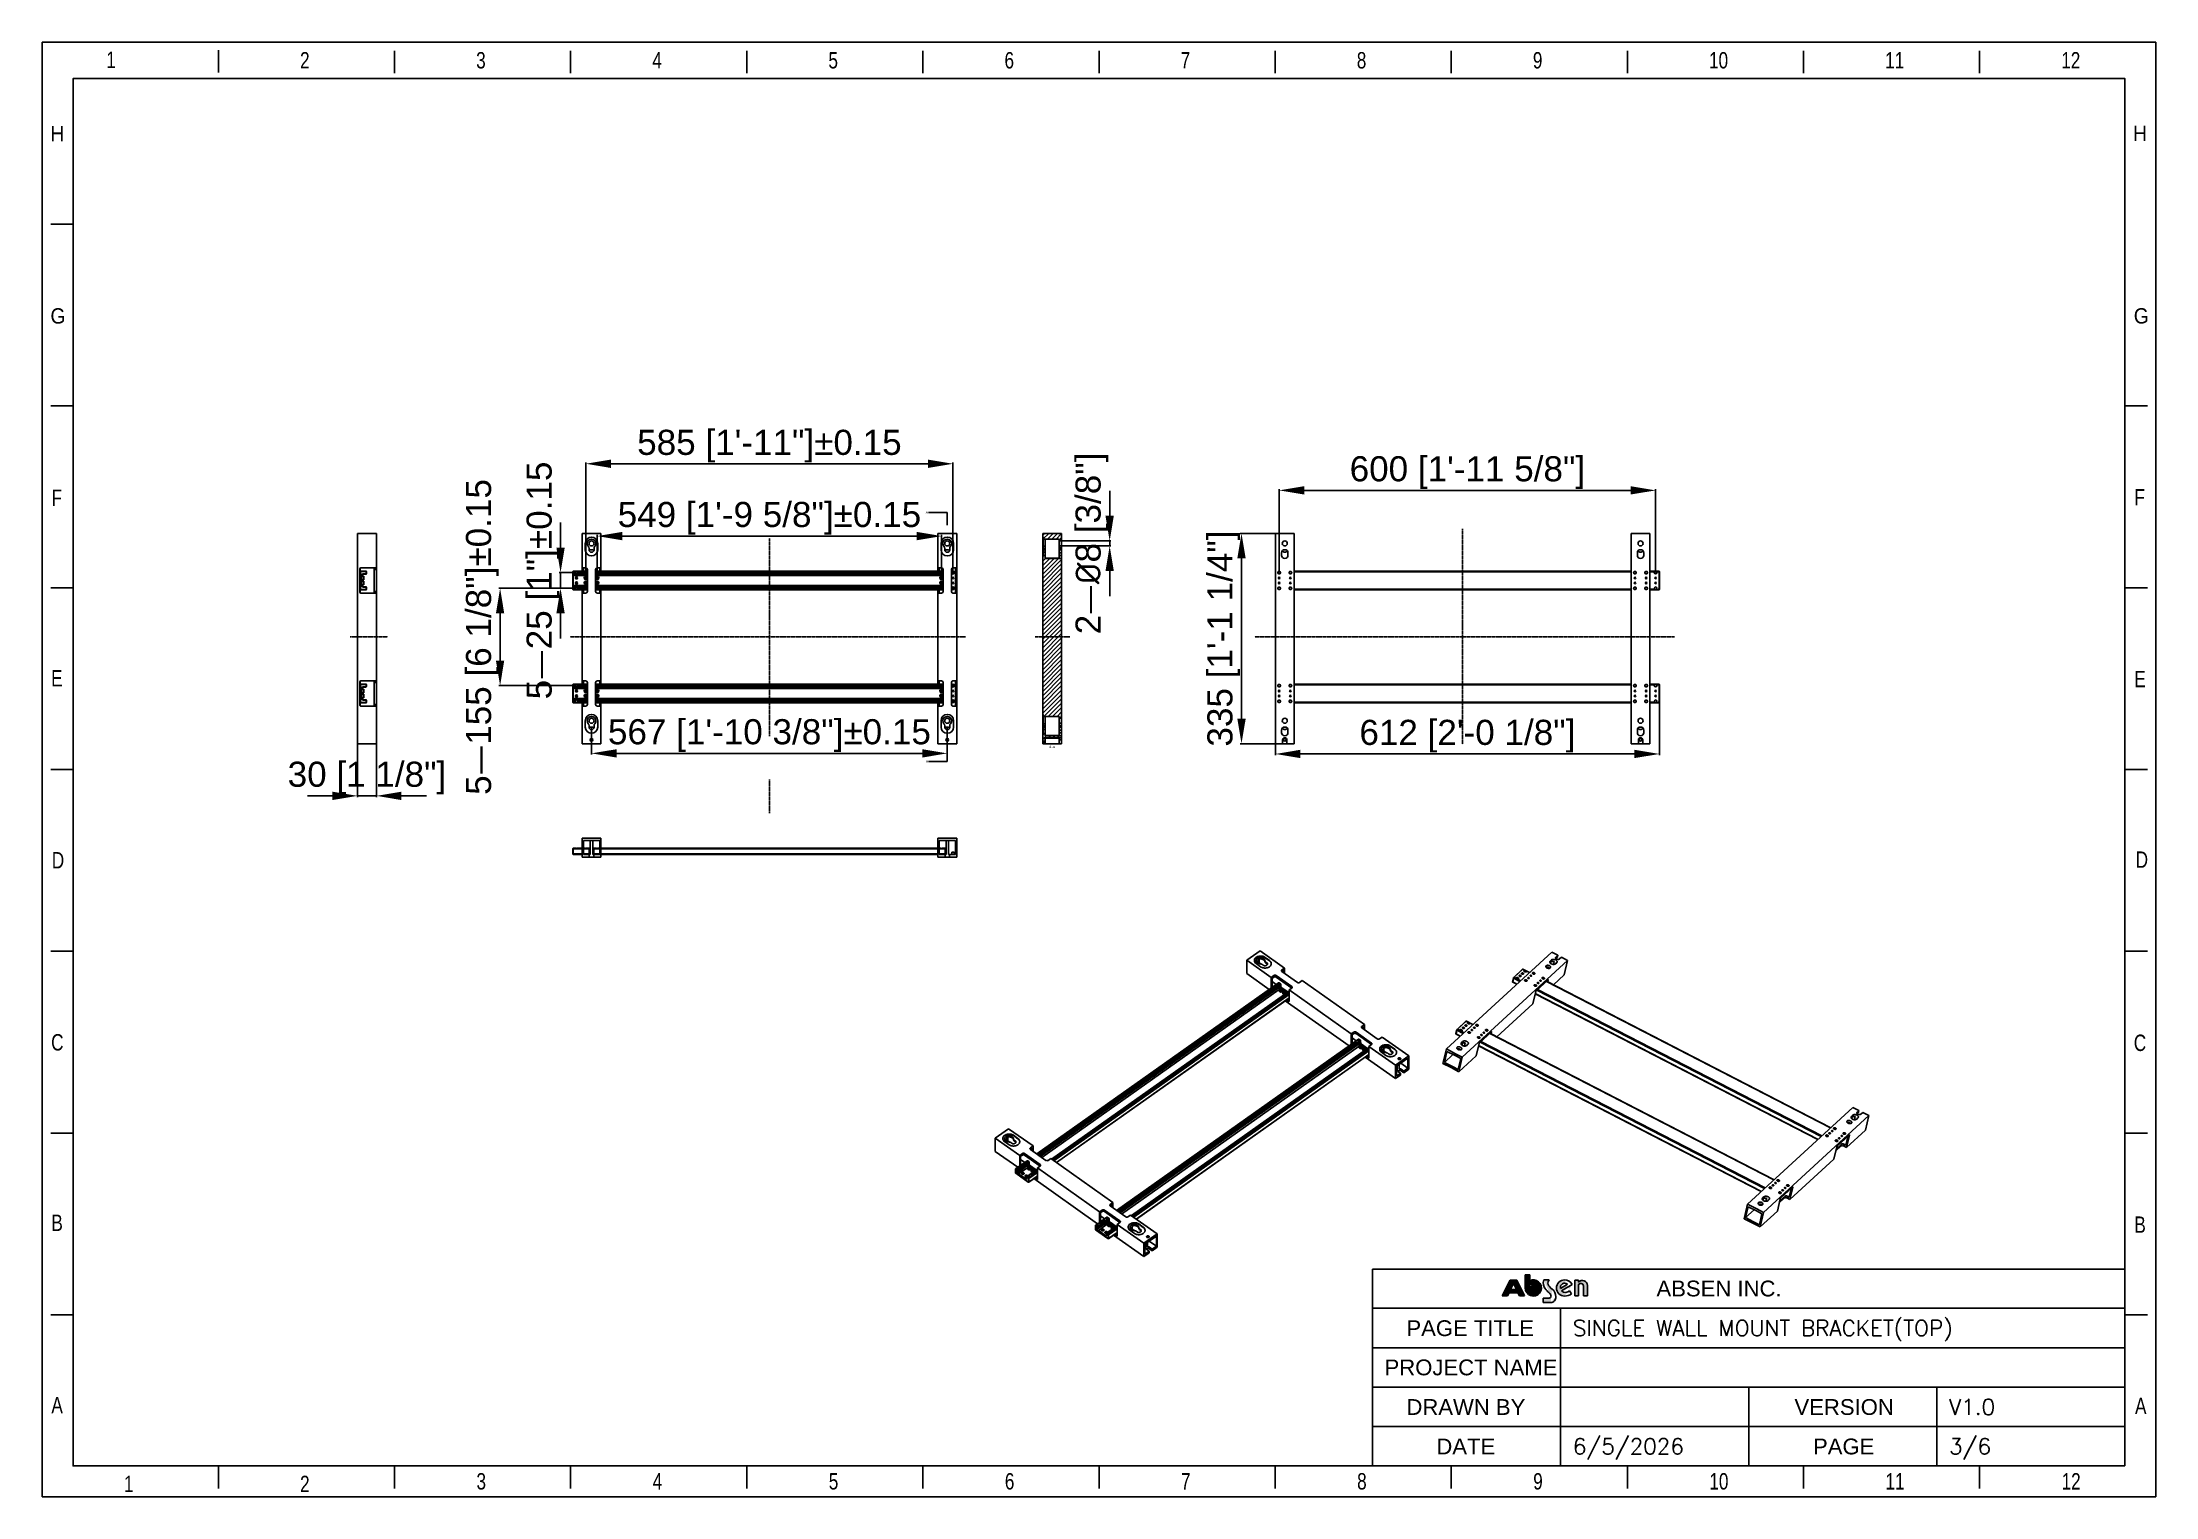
# Model space of a CAD drawing. Header units: millimetres. Extents: x 710 to 26878, y 589 to 5187.
# Drawn here: x 6773 to 10141, y 589 to 2906 of the extents above; entities that cross this region are included whole.
import ezdxf

# ---------------------------------------------------------------- set-up
doc = ezdxf.new("R2010")
doc.units = ezdxf.units.MM
doc.linetypes.add('CENTER', pattern=[0.6, 0.375, -0.075, 0.075, -0.075])
for name, color, linetype in [('02___PRT_ALL_AXES', 7, 'Continuous'), ('center', 1, 'CENTER'), ('DIM', 4, 'Continuous'), ('图框', 7, 'Continuous')]:
    doc.layers.add(name, color=color, linetype=linetype)
doc.styles.add('CKSTANDARD', font='arial.ttf')
doc.styles.add('Roamns', font='romans.shx')
doc.styles.get("Standard").update_dxf_attribs({"font": 'arial.ttf'})
doc.dimstyles.new('DIMSTYLE_5-scale4', dxfattribs={"dimscale": 2, "dimtxt": 20, "dimasz": 20, "dimexe": 1, "dimexo": 0, "dimgap": 1.25, "dimtad": 1, "dimzin": 9, "dimdsep": 46, "dimtxsty": 'Standard', "dimcen": 0.09, "dimclre": 256, "dimclrt": 256, "dimadec": 1, "dimazin": 2, "dimtp": 0.15, "dimtm": 0.15, "dimtfac": 0.8, "dimtmove": 0, "dimatfit": 3, "dimfxl": 1, "dimtolj": 1, "dimarcsym": 0})
doc.dimstyles.get("Standard").update_dxf_attribs({"dimtxt": 0.18, "dimasz": 0.18, "dimexe": 0.18, "dimexo": 0.0625, "dimgap": 0.09, "dimtad": 0, "dimtih": 1, "dimtoh": 1, "dimdec": 4, "dimzin": 0, "dimdsep": 46, "dimtxsty": 'Standard', "dimcen": 0.09, "dimadec": 0, "dimazin": 0, "dimtfac": 1, "dimtdec": 4, "dimtofl": 0, "dimtmove": 0, "dimatfit": 3, "dimfxl": 1, "dimtolj": 1, "dimtzin": 0, "dimarcsym": 0})

msp = doc.modelspace()

# ---------------------------------------------------------------- texts
at = {"color": 7, "linetype": 'Continuous', "insert": (8180.9754, 2154.9647), "char_height": 3.9688, "width": 25.4, "attachment_point": 7, "rotation": 0.1025835, "line_spacing_factor": 0.9}
msp.add_mtext('A', dxfattribs=at)
at = {"color": 2, "linetype": 'Continuous', "insert": (8387.3816, 1785.8798), "char_height": 3.96875, "width": 100.0125, "attachment_point": 3, "line_spacing_factor": 0.9}
msp.add_mtext('{\\fSimSun|b0|i0|c134|p2;A-A}', dxfattribs=at)
at = {"color": 7, "linetype": 'Continuous', "insert": (8181.3267, 1762.5404), "char_height": 3.9688, "width": 25.4, "attachment_point": 1, "line_spacing_factor": 0.9}
msp.add_mtext('A', dxfattribs=at)

# ---------------------------------------------------------------- blocks, each defined once
blk = doc.blocks.new('A$C7F980674')
at = {"layer": 'DIM'}
h = blk.add_hatch(color=0, dxfattribs=at)
h.paths.add_polyline_path([(0, 14.4), (17.5, 49.1), (32.4, 49.1), (48.6, 14.4), (37.9, 14.4), (34.5, 21.5), (15.2, 21.5), (11.8, 14.4)])
h.paths.add_polyline_path([(24.9, 41.7), (18.4, 28.2), (31.3, 28.2)], flags=16)
h = blk.add_hatch(color=0, dxfattribs=at)
edge = h.paths.add_edge_path()
edge.add_arc((102.7, 13.9), 4.01, 268.9922, 361.5919)
edge.add_arc((99.2, 13.9), 7.59, 1.2701, 51.0785)
edge.add_arc((307.9, 226.7), 290.6, 223.1995, 225.4213, ccw=False)
edge.add_arc((110, 42.4), 20.2, 160.183, 226.2535, ccw=False)
edge.add_line((91, 49.3), (102.8, 49.3))
edge.add_arc((108.3, 42.8), 8.43, 130.3455, 201.7414)
edge.add_arc((128.4, 54.8), 31.8, 208.35, 232.647)
edge.add_arc((94.7, 12), 22.7, 1.6073, 50.5833, ccw=False)
edge.add_arc((105.8, 11.6), 11.6, -89.3538, 5.2245, ccw=False)
edge.add_line((106, 0), (89.9, 0))
edge.add_line((89.9, 0), (89.9, 9.9))
edge.add_line((89.9, 9.9), (102.7, 9.9))
edge = h.paths.add_edge_path()
edge.add_arc((171.8, 36), 5.59, 4.2423, 157.3807)
edge.add_line((166.6, 38.1), (166.6, 14.7))
edge.add_line((166.6, 14.7), (158.3, 14.7))
edge.add_line((158.3, 14.7), (158.3, 49))
edge.add_line((158.3, 49), (166.6, 49))
edge.add_line((166.6, 49), (166.6, 44.5))
edge.add_arc((175.1, 37.2), 11.2, 0.8903, 139.1292, ccw=False)
edge.add_line((186.2, 37.4), (186.2, 14.6))
edge.add_line((186.2, 14.6), (177.3, 14.6))
edge.add_line((177.3, 14.6), (177.3, 36.4))
edge = h.paths.add_edge_path(flags=16)
edge.add_arc((136.4, 32.8), 9.44, 49.484, 192.8466)
edge.add_line((127.2, 30.7), (142.6, 40))
edge = h.paths.add_edge_path()
edge.add_arc((138.3, 35.1), 13, 229.4307, 313.9876)
edge.add_line((147.3, 25.7), (151.6, 19.1))
edge.add_arc((136.9, 38.4), 24.3, 268.4243, 307.2636, ccw=False)
edge.add_arc((136.2, 31.8), 17.7, 90, 270, ccw=False)
edge.add_arc((137, 31.5), 17.9, 25.5591, 92.5335, ccw=False)
edge.add_line((153.1, 39.3), (129.9, 25.2))
at = {"layer": '图框'}
h = blk.add_hatch(color=30, dxfattribs=at)
edge = h.paths.add_edge_path(flags=0)
edge.add_line((64.3, 49.2), (64.3, 38.8))
edge.add_arc((68.1, 31.9), 7.85, -180, 118.4785, ccw=False)
edge.add_line((60.2, 31.9), (60.2, 60.6))
edge.add_line((60.2, 60.6), (50.4, 60.6))
edge.add_line((50.4, 60.6), (50.4, 31.9))
edge.add_arc((68.1, 31.9), 17.7, 180, 462.2223)
at = {"layer": '图框', "color": 7, "linetype": 'Continuous'}
for p, q in [((0, 14.4), (17.5, 49.1)), ((17.5, 49.1), (32.4, 49.1)), ((32.4, 49.1), (48.6, 14.4)), ((91, 49.3), (102.8, 49.3)), ((158.3, 49), (166.6, 49)), ((158.3, 14.7), (158.3, 49)), ((166.6, 49), (166.6, 44.5)), ((11.8, 14.4), (0, 14.4)), ((15.2, 21.5), (11.8, 14.4)), ((34.5, 21.5), (15.2, 21.5)), ((24.9, 41.7), (18.4, 28.2)), ((18.4, 28.2), (31.3, 28.2)), ((31.3, 28.2), (24.9, 41.7)), ((37.9, 14.4), (34.5, 21.5)), ((48.6, 14.4), (37.9, 14.4)), ((89.9, 9.9), (102.7, 9.9)), ((89.9, 0), (89.9, 9.9)), ((106, 0), (89.9, 0)), ((127.2, 30.7), (142.6, 40)), ((153.1, 39.3), (129.9, 25.2)), ((147.3, 25.7), (151.6, 19.1)), ((166.6, 14.7), (158.3, 14.7)), ((166.6, 38.1), (166.6, 14.7)), ((177.3, 14.6), (177.3, 36.4)), ((186.2, 14.6), (177.3, 14.6)), ((186.2, 37.4), (186.2, 14.6))]:
    blk.add_line(p, q, dxfattribs=at)
at = {"layer": '图框', "color": 30}
for p, q in [((60.2, 60.6), (50.4, 60.6)), ((50.4, 60.6), (50.4, 31.9)), ((60.2, 31.9), (60.2, 60.6)), ((64.3, 49.2), (64.3, 38.8))]:
    blk.add_line(p, q, dxfattribs=at)
at = {"layer": '图框', "color": 30, "linetype": 'Continuous'}
for p, q in [((50.4, 60.6), (60.2, 60.6)), ((50.4, 31.9), (50.4, 60.6)), ((60.2, 60.6), (60.2, 31.9)), ((64.3, 38.8), (64.3, 49.2))]:
    blk.add_line(p, q, dxfattribs=at)
at = {"layer": '图框', "color": 30}
for radius, end in [(17.7, 102.2223), (7.85, 118.4785)]:
    blk.add_arc((68.1, 31.9), radius, 180, end, dxfattribs=at)
at = {"layer": '图框', "color": 30, "linetype": 'Continuous'}
for radius, end in [(17.7, 102.2223), (7.85, 118.4785)]:
    blk.add_arc((68.1, 31.9), radius, 180, end, dxfattribs=at)
at = {"layer": '图框', "color": 7, "linetype": 'Continuous'}
for centre, radius, start, end in [((110, 42.4), 20.2, 160.183, 226.2535), ((108.3, 42.8), 8.43, 130.3455, 201.7414), ((136.2, 31.8), 17.7, 90, 270), ((137, 31.5), 17.9, 25.5591, 92.5335), ((175.1, 37.2), 11.2, 0.8903, 139.1292), ((307.9, 226.7), 290.6, 223.1995, 225.4213), ((128.4, 54.8), 31.8, 208.35, 232.647), ((102.7, 13.9), 4.01, 268.9922, 1.5919), ((99.2, 13.9), 7.59, 1.2701, 51.0785), ((105.8, 11.6), 11.6, 270.6462, 5.2245), ((94.7, 12), 22.7, 1.6073, 50.5833), ((136.4, 32.8), 9.44, 49.484, 192.8466), ((138.3, 35.1), 13, 229.4307, 313.9876), ((136.9, 38.4), 24.3, 268.4243, 307.2636), ((171.8, 36), 5.59, 4.2423, 157.3807)]:
    blk.add_arc(centre, radius, start, end, dxfattribs=at)
blk = doc.blocks.new('standard template')
for p, q in [((3074, 30739), (3074, 30336)), ((6246, 30728), (6246, 30325)), ((9418, 30728), (9418, 30325)), ((12589, 30728), (12589, 30325)), ((15761, 30728), (15761, 30325)), ((18933, 30728), (18933, 30325)), ((22104, 30728), (22104, 30325)), ((25276, 30728), (25276, 30325)), ((28448, 30728), (28448, 30325)), ((31619, 30728), (31619, 30325)), ((34791, 30728), (34791, 30325)), ((456, 27607), (54, 27607)), ((456, 24334), (54, 24334)), ((37812, 24334), (37409, 24334)), ((456, 21062), (54, 21062)), ((37812, 21062), (37409, 21062)), ((456, 17790), (54, 17790)), ((37812, 17790), (37409, 17790)), ((456, 14517), (54, 14517)), ((37812, 14517), (37409, 14517)), ((456, 11245), (54, 11245)), ((37812, 11245), (37409, 11245)), ((456, 10901), (456, 8211)), ((456, 8211), (456, 10446)), ((456, 6313), (456, 10291)), ((23857, 8796), (37409, 8796)), ((23857, 8093), (37409, 8093)), ((27246, 8093), (27246, 5254)), ((456, 7973), (54, 7973)), ((456, 7944), (456, 5254)), ((37812, 7973), (37409, 7973)), ((23857, 7383), (37409, 7383)), ((23857, 6674), (37409, 6674)), ((30633, 6674), (30633, 5254)), ((34021, 6674), (34021, 5254)), ((23857, 5964), (37409, 5964)), ((456, 5254), (37409, 5254)), ((3074, 5254), (3074, 4851)), ((6246, 4851), (6246, 5254)), ((9418, 4851), (9418, 5254)), ((12589, 4851), (12589, 5254)), ((15761, 4851), (15761, 5254)), ((18933, 4851), (18933, 5254)), ((22104, 4851), (22104, 5254)), ((25276, 4851), (25276, 5254)), ((28448, 4851), (28448, 5254)), ((31619, 4851), (31619, 5254)), ((34791, 4851), (34791, 5254))]:
    blk.add_line(p, q)
at = {"color": 7}
for p, q in [((23857, 8796), (23857, 5964)), ((28856, 8796), (31734, 8796)), ((23857, 5964), (23857, 5254))]:
    blk.add_line(p, q, dxfattribs=at)
blk.add_lwpolyline([(37963, 4700), (-97, 4700), (-97, 30879), (37963, 30879)], close=True)
for points in [[(456, 6674), (456, 5964), (456, 5254), (456, 30226), (37409, 30226), (37409, 5254)], [(456, 9631), (456, 8921), (456, 8211)]]:
    blk.add_lwpolyline(points, dxfattribs=at)
at = {"color": 0, "xscale": 8.255519999999997, "yscale": 8.255519999999997, "zscale": 8.255519999999997}
blk.add_blockref('A$C7F980674', (26192, 8195), dxfattribs=at)
at = {"style": 'CKSTANDARD'}
for s, height, width, p in [('1', 295, 0.75, (1055, 30416)), ('2', 295, 0.75, (4545, 30408)), ('3', 295, 0.75, (7716, 30408)), ('4', 295, 0.75, (10888, 30408)), ('5', 295, 0.75, (14060, 30408)), ('6', 295, 0.75, (17231, 30408)), ('7', 295, 0.75, (20403, 30408)), ('8', 295, 0.75, (23575, 30408)), ('9', 295, 0.75, (26746, 30408)), ('10', 294.8, 0.75, (29918, 30408)), ('11', 294.8, 0.75, (33090, 30408)), ('12', 294.8, 0.75, (36261, 30408)), ('H', 276, 0.9, (47, 29097)), ('H', 276, 0.9, (37555, 29102)), ('G', 276, 0.9, (50, 25816)), ('G', 276, 0.9, (37567, 25817)), ('F', 295, 0.75, (37578, 22543)), ('F', 295, 0.75, (69, 22532)), ('E', 295, 0.75, (62, 19285)), ('E', 295, 0.75, (37578, 19270)), ('D', 295, 0.75, (74, 16009)), ('D', 295, 0.75, (37601, 16020)), ('C', 295, 0.75, (62, 12732)), ('C', 295, 0.75, (37567, 12723)), ('B', 295, 0.75, (67, 9483)), ('B', 295, 0.75, (37578, 9450)), ('A', 295, 0.75, (67, 6202)), ('A', 295, 0.75, (37590, 6188)), ('1', 295, 0.75, (1373, 4783)), ('2', 295, 0.75, (4545, 4783)), ('3', 295, 0.75, (7722, 4830)), ('4', 295, 0.75, (10894, 4830)), ('5', 295, 0.75, (14066, 4830)), ('6', 295, 0.75, (17237, 4830)), ('7', 295, 0.75, (20409, 4830)), ('8', 295, 0.75, (23581, 4830)), ('9', 295, 0.75, (26752, 4830)), ('10', 294.8, 0.75, (29924, 4830)), ('11', 294.8, 0.75, (33096, 4830)), ('12', 294.8, 0.75, (36267, 4830))]:
    blk.add_text(s, height=height, dxfattribs=dict(at, width=width)).set_placement(p)
at = {"char_height": 284.52, "attachment_point": 1, "style": 'Roamns'}
for s, insert, width in [('{\\fArial|b0|i0|c0|p34;ABSEN INC.}', (28972, 8590), 3912.01), ('{\\fArial|b0|i0|c0|p34;PAGE TITLE}', (24469, 7876), 3912.01), ('{\\fArial|b0|i0|c0|p34;PROJECT NAME}', (24075, 7170), 3305.73), ('{\\fArial|b0|i0|c0|p34;DRAWN BY}', (24469, 6457), 3912.01), ('{\\fArial|b0|i0|c0|p34;VERSION}', (31457, 6457), 3912.01), ('{\\fArial|b0|i0|c0|p34;DATE}', (25008, 5747), 3912.01), ('{\\fArial|b0|i0|c0|p34;PAGE}', (31791, 5747), 3912.01)]:
    blk.add_mtext(s, dxfattribs=dict(at, insert=insert, width=width))
at = {"style": 'Roamns'}
for tag, p in [('PAGE_NAME', (27466, 7594)), ('PROJECT_NAME', (27466, 6884)), ('DRAWN_NAME', (27466, 6174)), ('VERSION', (34241, 6174)), ('SELECT_DATA', (27466, 5464)), ('PAGE_NUMBER', (34241, 5464))]:
    blk.add_attdef(tag, p, '', height=285, dxfattribs=at)
blk = doc.blocks.new('*D61')
at = {"lineweight": -2, "transparency": 16777216}
for p, q in [((7275.6, 1788.8), (7275.6, 1703.7)), ((7305.6, 1788.8), (7305.6, 1703.7)), ((7235.6, 1705.7), (7195.6, 1705.7)), ((7275.6, 1705.7), (7305.6, 1705.7)), ((7345.6, 1705.7), (7385.6, 1705.7))]:
    blk.add_line(p, q, dxfattribs=at)
at = {"transparency": 16777216}
for points in [[(7235.6, 1712.3), (7235.6, 1699), (7275.6, 1705.7)], [(7345.6, 1712.3), (7345.6, 1699), (7305.6, 1705.7)]]:
    blk.add_solid(points, dxfattribs=at)
at = {"layer": 'Defpoints', "color": 0, "transparency": 16777216}
for p in [(7275.6, 1788.8), (7305.6, 1788.8), (7305.6, 1705.7)]:
    blk.add_point(p, dxfattribs=at)
at = {"transparency": 16777216, "insert": (7290.6, 1734.1), "char_height": 40, "attachment_point": 5}
blk.add_mtext('\\A1;30 [1 1/8"]', dxfattribs=at)
blk = doc.blocks.new('*D64')
at = {"lineweight": -2, "transparency": 16777216}
for p, q in [((7599.1, 2101.3), (7599.1, 2141.3)), ((7624.5, 2061.3), (7597.1, 2061.3)), ((7599.1, 2061.3), (7599.1, 2036.3)), ((7624.5, 2036.3), (7597.1, 2036.3)), ((7599.1, 1996.3), (7599.1, 1956.3))]:
    blk.add_line(p, q, dxfattribs=at)
at = {"transparency": 16777216}
for points in [[(7592.5, 2101.3), (7605.8, 2101.3), (7599.1, 2061.3)], [(7592.5, 1996.3), (7605.8, 1996.3), (7599.1, 2036.3)]]:
    blk.add_solid(points, dxfattribs=at)
at = {"layer": 'Defpoints', "color": 0, "transparency": 16777216}
for p in [(7624.5, 2061.3), (7599.1, 2036.3), (7624.5, 2036.3)]:
    blk.add_point(p, dxfattribs=at)
at = {"transparency": 16777216, "insert": (7571, 2048.8), "char_height": 40, "attachment_point": 5, "rotation": 90}
blk.add_mtext('\\A1;5{\\fSimSun|b0|i0|c134|p2;—}25 [1"]%%P0.15', dxfattribs=at)
blk = doc.blocks.new('*D65')
at = {"lineweight": -2, "transparency": 16777216}
for p, q in [((7624.5, 2036.3), (7500.8, 2036.3)), ((7502.8, 1996.3), (7502.8, 1921.3)), ((7624.5, 1881.3), (7500.8, 1881.3))]:
    blk.add_line(p, q, dxfattribs=at)
at = {"transparency": 16777216}
for points in [[(7496.1, 1996.3), (7509.4, 1996.3), (7502.8, 2036.3)], [(7496.1, 1921.3), (7509.4, 1921.3), (7502.8, 1881.3)]]:
    blk.add_solid(points, dxfattribs=at)
at = {"layer": 'Defpoints', "color": 0, "transparency": 16777216}
for p in [(7624.5, 2036.3), (7502.8, 1881.3), (7624.5, 1881.3)]:
    blk.add_point(p, dxfattribs=at)
at = {"transparency": 16777216, "insert": (7474.4, 1958.8), "char_height": 40, "attachment_point": 5, "rotation": 90}
blk.add_mtext('\\A1;5{\\fSimSun|b0|i0|c134|p2;—}155 [6 1/8"]%%P0.15', dxfattribs=at)
blk = doc.blocks.new('*D67')
at = {"lineweight": -2, "transparency": 16777216}
for p, q in [((7657.5, 2061.3), (7657.5, 2121.5)), ((7697.5, 2119.5), (8166.5, 2119.5)), ((8206.5, 2061.3), (8206.5, 2121.5))]:
    blk.add_line(p, q, dxfattribs=at)
at = {"transparency": 16777216}
for points in [[(7697.5, 2126.2), (7697.5, 2112.8), (7657.5, 2119.5)], [(8166.5, 2126.2), (8166.5, 2112.8), (8206.5, 2119.5)]]:
    blk.add_solid(points, dxfattribs=at)
at = {"layer": 'Defpoints', "color": 0, "transparency": 16777216}
for p in [(8206.5, 2119.5), (7657.5, 2061.3), (8206.5, 2061.3)]:
    blk.add_point(p, dxfattribs=at)
at = {"transparency": 16777216, "insert": (7932, 2147.9), "char_height": 40, "attachment_point": 5}
blk.add_mtext('\\A1;549 [1\'-9 5/8"]%%P0.15', dxfattribs=at)
blk = doc.blocks.new('*D68')
at = {"lineweight": -2, "transparency": 16777216}
for p, q in [((7639.5, 2061.3), (7639.5, 2236.7)), ((7679.5, 2234.7), (8184.5, 2234.7)), ((8224.5, 2061.3), (8224.5, 2236.7))]:
    blk.add_line(p, q, dxfattribs=at)
at = {"transparency": 16777216}
for points in [[(7679.5, 2241.4), (7679.5, 2228), (7639.5, 2234.7)], [(8184.5, 2241.4), (8184.5, 2228), (8224.5, 2234.7)]]:
    blk.add_solid(points, dxfattribs=at)
at = {"layer": 'Defpoints', "color": 0, "transparency": 16777216}
for p in [(8224.5, 2234.7), (7639.5, 2061.3), (8224.5, 2061.3)]:
    blk.add_point(p, dxfattribs=at)
at = {"transparency": 16777216, "insert": (7932, 2262.8), "char_height": 40, "attachment_point": 5}
blk.add_mtext('\\A1;585 [1\'-11"]%%P0.15', dxfattribs=at)
blk = doc.blocks.new('*D62')
at = {"lineweight": -2, "transparency": 16777216}
for p, q in [((7648.5, 1815.3), (7648.5, 1771.4)), ((8215.5, 1815.3), (8215.5, 1771.4))]:
    blk.add_line(p, q, dxfattribs=at)
at = {"color": 0, "lineweight": -2, "transparency": 16777216}
blk.add_line((7688.5, 1773.4), (8175.5, 1773.4), dxfattribs=at)
at = {"color": 0, "transparency": 16777216}
for points in [[(7688.5, 1780), (7688.5, 1766.7), (7648.5, 1773.4)], [(8175.5, 1780), (8175.5, 1766.7), (8215.5, 1773.4)]]:
    blk.add_solid(points, dxfattribs=at)
at = {"layer": 'Defpoints', "color": 0, "transparency": 16777216}
for p in [(7648.5, 1815.3), (8215.5, 1815.3), (8215.5, 1773.4)]:
    blk.add_point(p, dxfattribs=at)
at = {"transparency": 16777216, "insert": (7932, 1801.8), "char_height": 40, "attachment_point": 5}
blk.add_mtext('\\A1;567 [1\'-10 3/8"]%%P0.15', dxfattribs=at)
blk = doc.blocks.new('*D63')
at = {"color": 0, "lineweight": -2, "transparency": 16777216}
for p, q in [((8474.3, 2151.8), (8474.3, 2191.8)), ((8474.3, 2103.8), (8474.3, 2111.8)), ((8474.3, 2063.8), (8474.3, 2023.8))]:
    blk.add_line(p, q, dxfattribs=at)
at = {"lineweight": -2, "transparency": 16777216}
for p, q in [((8397.7, 2111.8), (8476.3, 2111.8)), ((8397.7, 2103.8), (8476.3, 2103.8))]:
    blk.add_line(p, q, dxfattribs=at)
at = {"color": 0, "transparency": 16777216}
for points in [[(8467.6, 2151.8), (8480.9, 2151.8), (8474.3, 2111.8)], [(8467.6, 2063.8), (8480.9, 2063.8), (8474.3, 2103.8)]]:
    blk.add_solid(points, dxfattribs=at)
at = {"layer": 'Defpoints', "color": 0, "transparency": 16777216}
for p in [(8397.7, 2111.8), (8397.7, 2103.8), (8474.3, 2111.8)]:
    blk.add_point(p, dxfattribs=at)
at = {"transparency": 16777216, "insert": (8445.9, 2107.8), "char_height": 40, "attachment_point": 5, "rotation": 90}
blk.add_mtext('\\A1;2{\\fSimSun|b0|i0|c134|p2;—\\fISOCPEUR|b0|i0|c0|p34;%%C}8 [3/8"]', dxfattribs=at)
blk = doc.blocks.new('*D70')
at = {"lineweight": -2, "transparency": 16777216}
for p, q in [((9350.4, 1854.3), (9350.4, 1770.4)), ((8738.4, 1788.8), (8738.4, 1770.4))]:
    blk.add_line(p, q, dxfattribs=at)
at = {"color": 0, "lineweight": -2, "transparency": 16777216}
blk.add_line((8778.4, 1772.4), (9310.4, 1772.4), dxfattribs=at)
at = {"color": 0, "transparency": 16777216}
for points in [[(8778.4, 1779.1), (8778.4, 1765.8), (8738.4, 1772.4)], [(9310.4, 1779.1), (9310.4, 1765.8), (9350.4, 1772.4)]]:
    blk.add_solid(points, dxfattribs=at)
at = {"layer": 'Defpoints', "color": 0, "transparency": 16777216}
for p in [(9350.4, 1854.3), (8738.4, 1788.8), (9350.4, 1772.4)]:
    blk.add_point(p, dxfattribs=at)
at = {"transparency": 16777216, "insert": (9044.4, 1800.8), "char_height": 40, "attachment_point": 5}
blk.add_mtext('\\A1;612 [2\'-0 1/8"]', dxfattribs=at)
blk = doc.blocks.new('*D71')
at = {"lineweight": -2, "transparency": 16777216}
for p, q in [((8738.4, 2123.8), (8682.4, 2123.8)), ((8738.4, 1788.8), (8682.4, 1788.8))]:
    blk.add_line(p, q, dxfattribs=at)
at = {"color": 0, "lineweight": -2, "transparency": 16777216}
blk.add_line((8684.4, 2083.8), (8684.4, 1828.8), dxfattribs=at)
at = {"color": 0, "transparency": 16777216}
for points in [[(8677.7, 2083.8), (8691.1, 2083.8), (8684.4, 2123.8)], [(8677.7, 1828.8), (8691.1, 1828.8), (8684.4, 1788.8)]]:
    blk.add_solid(points, dxfattribs=at)
at = {"layer": 'Defpoints', "color": 0, "transparency": 16777216}
for p in [(8738.4, 2123.8), (8684.4, 1788.8), (8738.4, 1788.8)]:
    blk.add_point(p, dxfattribs=at)
at = {"transparency": 16777216, "insert": (8656, 1956.3), "char_height": 40, "attachment_point": 5, "rotation": 90}
blk.add_mtext('\\A1;335 [1\'-1 1/4"]', dxfattribs=at)
blk = doc.blocks.new('*D72')
at = {"lineweight": -2, "transparency": 16777216}
for p, q in [((8744.4, 2061.3), (8744.4, 2194.3)), ((9344.4, 2061.3), (9344.4, 2194.3))]:
    blk.add_line(p, q, dxfattribs=at)
at = {"color": 0, "lineweight": -2, "transparency": 16777216}
blk.add_line((8784.4, 2192.3), (9304.4, 2192.3), dxfattribs=at)
at = {"color": 0, "transparency": 16777216}
for points in [[(8784.4, 2199), (8784.4, 2185.7), (8744.4, 2192.3)], [(9304.4, 2199), (9304.4, 2185.7), (9344.4, 2192.3)]]:
    blk.add_solid(points, dxfattribs=at)
at = {"layer": 'Defpoints', "color": 0, "transparency": 16777216}
for p in [(9344.4, 2192.3), (8744.4, 2061.3), (9344.4, 2061.3)]:
    blk.add_point(p, dxfattribs=at)
at = {"transparency": 16777216, "insert": (9044.4, 2220.7), "char_height": 40, "attachment_point": 5}
blk.add_mtext('\\A1;600 [1\'-11 5/8"]', dxfattribs=at)

# ---------------------------------------------------------------- dimensions: what is measured, and where the dimension line sits
dim = msp.add_linear_dim(base=(8224.479, 2234.6901), p1=(7639.479, 2061.3091), p2=(8224.479, 2061.3091), text='<>%%P0.15', dimstyle='DIMSTYLE_5-scale4', override={"dimclrd": 256, "dimarcsym": 1})
dim.commit()
dim.dimension.update_dxf_attribs({"geometry": '*D68', "text_midpoint": (7931.979, 2234.6901), "dimtype": 160})
dim = msp.add_linear_dim(base=(9344.3706, 2192.3258), p1=(8744.3706, 2061.3091), p2=(9344.3706, 2061.3091), dimstyle='DIMSTYLE_5-scale4')
dim.commit()
dim.dimension.update_dxf_attribs({"geometry": '*D72', "text_midpoint": (9044.3706, 2220.7194)})
for base, p1, p2, text, override, picture, middle in [((7599.1246, 2036.3091), (7624.479, 2061.3091), (7624.479, 2036.3091), '5{\\fSimSun|b0|i0|c134|p2;—}<>%%P0.15', {"dimclrd": 256, "dimarcsym": 1}, '*D64', (7599.1246, 2048.8091)), ((8474.2806, 2111.8091), (8397.7467, 2103.8091), (8397.7467, 2111.8091), '2{\\fSimSun|b0|i0|c134|p2;—\\fISOCPEUR|b0|i0|c0|p34;%%C}<>', {"dimarcsym": 1}, '*D63', (8474.2806, 2107.8091)), ((7502.7546, 1881.3091), (7624.479, 2036.3091), (7624.479, 1881.3091), '5{\\fSimSun|b0|i0|c134|p2;—}<>%%P0.15', {"dimclrd": 256, "dimarcsym": 1}, '*D65', (7502.7546, 1958.8091))]:
    dim = msp.add_linear_dim(base=base, p1=p1, p2=p2, angle=90, text=text, dimstyle='DIMSTYLE_5-scale4', override=override)
    dim.commit()
    dim.dimension.update_dxf_attribs({"geometry": picture, "text_midpoint": middle, "dimtype": 160})
for base, p1, p2, override, picture, middle in [((8206.479, 2119.5128), (7657.479, 2061.3091), (8206.479, 2061.3091), {"dimclrd": 256, "dimclre": 256, "dimclrt": 256, "dimarcsym": 1}, '*D67', (7931.979, 2147.9064)), ((8215.479, 1773.3592), (7648.479, 1815.3091), (8215.479, 1815.3091), {"dimarcsym": 1}, '*D62', (7931.979, 1801.7528))]:
    dim = msp.add_linear_dim(base=base, p1=p1, p2=p2, text='<>%%P0.15', dimstyle='DIMSTYLE_5-scale4', override=override)
    dim.commit()
    dim.dimension.update_dxf_attribs({"geometry": picture, "text_midpoint": middle})
dim = msp.add_linear_dim(base=(8684.3922, 1788.8091), p1=(8738.3706, 2123.8091), p2=(8738.3706, 1788.8091), angle=90, dimstyle='DIMSTYLE_5-scale4', override={"dimarcsym": 1})
dim.commit()
dim.dimension.update_dxf_attribs({"geometry": '*D71', "text_midpoint": (8684.3922, 1956.3091), "dimtype": 160})
dim = msp.add_linear_dim(base=(9350.3706, 1772.443), p1=(8738.3706, 1788.8091), p2=(9350.3706, 1854.3091), dimstyle='DIMSTYLE_5-scale4', override={"dimarcsym": 1})
dim.commit()
dim.dimension.update_dxf_attribs({"geometry": '*D70', "text_midpoint": (9044.3706, 1800.8366)})
dim = msp.add_linear_dim(base=(7305.6415, 1705.6589), p1=(7275.6415, 1788.8091), p2=(7305.6415, 1788.8091), dimstyle='DIMSTYLE_5-scale4', override={"dimclrd": 256, "dimclre": 256, "dimclrt": 256, "dimarcsym": 1})
dim.commit()
dim.dimension.update_dxf_attribs({"geometry": '*D61', "text_midpoint": (7290.6415, 1705.6589), "dimtype": 160})

# ---------------------------------------------------------------- hatches: boundary and pattern name
at = {"true_color": 0xf8d731}
h = msp.add_hatch(dxfattribs=at)
h.set_pattern_fill('_U', color=40, scale=4.895355, angle=45, pattern_type=0)
h.set_pattern_definition([(45, (11002.148, 761.0235), (-3.4615385, 3.4615385), [])])
h.paths.add_polyline_path([(8397.7467, 2123.8091), (8371.4467, 2123.8091), (8367.7467, 2123.8091), (8367.7467, 2117.8091), (8368.5467, 2117.8091), (8368.5467, 2114.8091), (8393.7467, 2114.8091), (8393.7467, 2111.8091), (8397.7467, 2111.8091)])
h.paths.add_polyline_path([(8397.7467, 2083.8091), (8371.2467, 2083.8091), (8371.2467, 2093.8091), (8368.5467, 2093.8091), (8368.5467, 2087.8091), (8367.7467, 2087.8091), (8367.7467, 1958.8091), (8397.7467, 1958.8091)])
h.paths.add_polyline_path([(8397.7467, 1958.8091), (8367.7467, 1958.8091), (8367.7467, 1835.3091), (8368.5467, 1835.3091), (8368.5467, 1832.3091), (8393.7467, 1832.3091), (8393.7467, 1829.3091), (8397.7467, 1829.3091)])
h.paths.add_polyline_path([(8397.7467, 1821.3091), (8393.7467, 1821.3091), (8393.7467, 1815.3091), (8397.7467, 1815.3091)])
h.paths.add_polyline_path([(8397.7467, 1801.3091), (8371.2467, 1801.3091), (8371.2467, 1811.3091), (8368.5467, 1811.3091), (8368.5467, 1805.3091), (8367.7467, 1805.3091), (8367.7467, 1796.9091), (8371.2467, 1796.9091), (8371.2467, 1798.3091), (8397.7467, 1798.3091)])
h = msp.add_hatch(dxfattribs=at)
h.set_pattern_fill('_U', color=40, scale=5, angle=45, pattern_type=0)
h.set_pattern_definition([(45, (11002.148, 761.0235), (-3.535534, 3.535534), [])])
h.paths.add_polyline_path([(8393.7467, 2097.8091), (8397.7467, 2097.8091), (8397.7467, 2103.8091), (8393.7467, 2103.8091)])
h = msp.add_hatch(dxfattribs=at)
h.set_pattern_fill('_USER', color=40, scale=4.6, angle=45, pattern_type=0)
h.set_pattern_definition([(45, (11002.148, 761.0235), (-3.252691, 3.252691), [])])
h.paths.add_polyline_path([(8371.2467, 1792.7091), (8367.7467, 1792.7091), (8367.7467, 1788.8091), (8371.2467, 1788.8091)])

# ---------------------------------------------------------------- linework, layer by layer
for p, q in [((8215.1241, 2157.0102), (8215.1599, 2137.0102)), ((8371.4467, 2123.8091), (8397.7467, 2123.8091)), ((8750.8706, 2123.8091), (8755.8706, 2123.8091)), ((9317.8706, 2123.8091), (9322.8706, 2123.8091)), ((8215.479, 1760.5561), (8215.479, 1780.5561)), ((9501.4099, 1049.8018), (9505.6424, 1047.621)), ((9510.8487, 1018.9683), (9538.4213, 1044.2735))]:
    msp.add_line(p, q)
at = {"color": 7, "linetype": 'Continuous'}
for p, q in [((7275.6415, 1788.8091), (7275.6415, 2123.8091)), ((7305.6415, 2123.8091), (7275.6415, 2123.8091)), ((7305.6415, 1788.8091), (7305.6415, 2123.8091)), ((7633.479, 2063.8091), (7633.479, 2123.8091)), ((7663.479, 2123.8091), (7633.479, 2123.8091)), ((7663.479, 2063.8091), (7663.479, 2123.8091)), ((8230.479, 2123.8091), (8200.479, 2123.8091)), ((8200.479, 2063.8091), (8200.479, 2123.8091)), ((8230.479, 1788.8091), (8230.479, 2123.8091)), ((8367.7467, 1825.3091), (8367.7467, 2123.8091)), ((8371.4467, 2123.8091), (8367.7467, 2123.8091)), ((8397.7467, 1788.8091), (8397.7467, 2123.8091)), ((8738.3706, 2123.8091), (8738.3706, 1788.8091)), ((8738.3706, 2123.8091), (8750.8706, 2123.8091)), ((8768.3706, 2123.8091), (8755.8706, 2123.8091)), ((8768.3706, 2123.8091), (8768.3706, 1788.8091)), ((9305.3706, 2123.8091), (9305.3706, 1788.8091)), ((9305.3706, 2123.8091), (9317.8706, 2123.8091)), ((9335.3706, 2123.8091), (9322.8706, 2123.8091)), ((9335.3706, 2123.8091), (9335.3706, 1788.8091)), ((7638.479, 2107.8091), (7638.479, 2097.8091)), ((7644.479, 2099.8719), (7644.479, 2097.8091)), ((7652.479, 2097.8091), (7652.479, 2099.8719)), ((7658.479, 2097.8091), (7658.479, 2107.8091)), ((8205.479, 2107.8091), (8205.479, 2097.8091)), ((8211.479, 2099.8719), (8211.479, 2097.8091)), ((8219.479, 2097.8091), (8219.479, 2099.8719)), ((8225.479, 2097.8091), (8225.479, 2107.8091)), ((8368.5467, 2117.8091), (8367.7467, 2117.8091)), ((8367.7467, 2107.8091), (8368.5467, 2107.8091)), ((8367.7467, 2097.8091), (8371.2467, 2097.8091)), ((8368.5467, 2087.8091), (8368.5467, 2117.8091)), ((8393.7467, 2114.8091), (8368.5467, 2114.8091)), ((8368.5467, 2103.1791), (8371.2467, 2103.1791)), ((8368.5467, 2099.8719), (8371.2467, 2099.8719)), ((8371.2467, 2093.8091), (8368.5467, 2093.8091)), ((8371.2467, 2083.8091), (8371.2467, 2114.5173)), ((8393.7467, 2114.5173), (8371.2467, 2114.5173)), ((8393.7467, 2084.2266), (8393.7467, 2114.8091)), ((8397.7467, 2111.8091), (8393.7467, 2111.8091)), ((8397.7467, 2103.8091), (8393.7467, 2103.8091)), ((8393.7467, 2097.8091), (8397.7467, 2097.8091)), ((8397.7467, 2092.8091), (8393.7467, 2092.8091)), ((8397.7467, 2088.8091), (8393.7467, 2088.8091)), ((8748.3706, 2092.8091), (8748.3706, 2088.8091)), ((8758.3706, 2088.8091), (8758.3706, 2092.8091)), ((9315.3706, 2092.8091), (9315.3706, 2088.8091)), ((9325.3706, 2088.8091), (9325.3706, 2092.8091)), ((7279.3415, 2029.8091), (7279.3415, 2067.8091)), ((7279.6415, 2029.095), (7279.6415, 2068.5233)), ((7279.6415, 2063.3091), (7279.7755, 2063.3091)), ((7280.1415, 2062.8091), (7279.6415, 2062.8091)), ((7280.1415, 2062.8091), (7280.1415, 2034.8091)), ((7280.3415, 2068.8091), (7305.6415, 2068.8091)), ((7280.6415, 2063.3091), (7280.6415, 2063.8091)), ((7288.6415, 2063.8091), (7280.6415, 2063.8091)), ((7288.6415, 2063.3091), (7280.6415, 2063.3091)), ((7282.1415, 2040.8091), (7282.1415, 2056.8091)), ((7282.1415, 2056.8091), (7282.6415, 2056.8091)), ((7282.6415, 2040.8091), (7282.6415, 2056.8091)), ((7284.6415, 2059.3091), (7284.6415, 2058.8091)), ((7284.6415, 2059.3091), (7288.6415, 2059.3091)), ((7284.6415, 2058.8091), (7288.6415, 2058.8091)), ((7288.6415, 2063.3091), (7288.6415, 2063.8091)), ((7288.6415, 2059.3091), (7288.6415, 2058.8091)), ((7289.1415, 2059.8091), (7289.1415, 2062.8091)), ((7289.1415, 2062.8091), (7289.6415, 2062.8091)), ((7289.1415, 2059.8091), (7289.6415, 2059.8091)), ((7289.6415, 2059.8091), (7289.6415, 2062.8091)), ((7302.1415, 2028.8091), (7302.1415, 2068.8091)), ((7305.6415, 2066.3091), (7302.1415, 2066.3091)), ((7618.479, 2063.3091), (7618.979, 2063.8091)), ((7618.479, 2034.3091), (7618.479, 2063.3091)), ((7618.479, 2062.8091), (7623.0093, 2062.8091)), ((7618.479, 2059.8091), (7623.0093, 2059.8091)), ((7618.479, 2059.3091), (7618.979, 2058.8091)), ((7618.479, 2056.8091), (7641.979, 2056.8091)), ((7618.979, 2033.8091), (7618.979, 2063.8091)), ((7641.979, 2063.8091), (7618.979, 2063.8091)), ((7641.979, 2058.8091), (7618.979, 2058.8091)), ((7633.479, 2068.8091), (7639.479, 2068.8091)), ((7633.479, 2067.8091), (7635.479, 2067.8091)), ((7635.479, 2063.8091), (7635.479, 2068.8091)), ((7641.979, 2062.8091), (7640.9487, 2062.8091)), ((7641.979, 2059.8091), (7640.9487, 2059.8091)), ((7641.979, 2031.3091), (7641.979, 2066.3091)), ((7654.979, 2031.3091), (7654.979, 2066.3091)), ((8208.979, 2063.8091), (7654.979, 2063.8091)), ((7656.0093, 2062.8091), (7654.979, 2062.8091)), ((7656.0093, 2059.8091), (7654.979, 2059.8091)), ((8208.979, 2058.8091), (7654.979, 2058.8091)), ((8208.979, 2056.8091), (7654.979, 2056.8091)), ((7663.479, 2068.8091), (7657.479, 2068.8091)), ((7661.479, 2063.8091), (7661.479, 2068.8091)), ((7661.479, 2067.8091), (7663.479, 2067.8091)), ((8200.479, 2068.8091), (8206.479, 2068.8091)), ((8200.479, 2067.8091), (8202.479, 2067.8091)), ((8202.479, 2063.8091), (8202.479, 2068.8091)), ((8208.979, 2062.8091), (8207.9487, 2062.8091)), ((8208.979, 2059.8091), (8207.9487, 2059.8091)), ((8208.979, 2031.3091), (8208.979, 2066.3091)), ((8221.979, 2031.3091), (8221.979, 2066.3091)), ((8230.479, 2068.8091), (8224.479, 2068.8091)), ((8228.479, 2028.8091), (8228.479, 2068.8091)), ((8228.479, 2067.8091), (8230.479, 2067.8091)), ((8368.5467, 2087.8091), (8367.7467, 2087.8091)), ((8371.2467, 2084.2266), (8393.7467, 2084.2266)), ((8371.2467, 2083.8091), (8397.7467, 2083.8091)), ((8742.3206, 2061.3091), (8742.3707, 2061.3225)), ((8742.3707, 2061.2957), (8742.3206, 2061.3091)), ((8742.3226, 2061.3986), (8742.3732, 2061.4098)), ((8742.372, 2061.383), (8742.3226, 2061.3986)), ((8742.3226, 2061.2197), (8742.372, 2061.2353)), ((8742.3732, 2061.2085), (8742.3226, 2061.2197)), ((8742.3284, 2061.4878), (8742.3795, 2061.4968)), ((8742.3771, 2061.4701), (8742.3284, 2061.4878)), ((8742.3284, 2061.1305), (8742.3771, 2061.1482)), ((8742.3795, 2061.1215), (8742.3284, 2061.1305)), ((8742.3382, 2061.5767), (8742.3896, 2061.5835)), ((8742.3861, 2061.5569), (8742.3382, 2061.5767)), ((8742.3382, 2061.0416), (8742.3861, 2061.0614)), ((8742.3896, 2061.0348), (8742.3382, 2061.0416)), ((8742.3518, 2061.6651), (8742.4034, 2061.6696)), ((8742.3987, 2061.6432), (8742.3518, 2061.6651)), ((8742.3518, 2060.9532), (8742.3987, 2060.9751)), ((8742.4034, 2060.9486), (8742.3518, 2060.9532)), ((8742.3692, 2061.7528), (8742.421, 2061.7551)), ((8742.4152, 2061.7289), (8742.3692, 2061.7528)), ((8742.3692, 2060.8654), (8742.4152, 2060.8894)), ((8742.421, 2060.8632), (8742.3692, 2060.8654)), ((8742.4354, 2061.8138), (8742.3905, 2061.8397)), ((8742.3905, 2061.8397), (8742.4423, 2061.8397)), ((8742.3905, 2060.7786), (8742.4354, 2060.8045)), ((8742.4423, 2060.7786), (8742.3905, 2060.7786)), ((8742.4592, 2061.8977), (8742.4155, 2061.9256)), ((8742.4155, 2061.9256), (8742.4673, 2061.9233)), ((8742.4155, 2060.6927), (8742.4592, 2060.7205)), ((8742.4673, 2060.6949), (8742.4155, 2060.6927)), ((8742.4867, 2061.9806), (8742.4443, 2062.0103)), ((8742.4443, 2062.0103), (8742.4959, 2062.0058)), ((8742.4443, 2060.608), (8742.4867, 2060.6377)), ((8742.4959, 2060.6125), (8742.4443, 2060.608)), ((8742.5178, 2062.0621), (8742.4767, 2062.0936)), ((8742.4767, 2062.0936), (8742.5281, 2062.0869)), ((8742.4767, 2060.5246), (8742.5178, 2060.5562)), ((8742.5281, 2060.5314), (8742.4767, 2060.5246)), ((8742.5524, 2062.1422), (8742.5127, 2062.1755)), ((8742.5127, 2062.1755), (8742.5637, 2062.1665)), ((8742.5127, 2060.4428), (8742.5524, 2060.4761)), ((8742.5637, 2060.4518), (8742.5127, 2060.4428)), ((8742.5905, 2062.2207), (8742.5523, 2062.2557)), ((8742.5523, 2062.2557), (8742.6029, 2062.2445)), ((8742.5523, 2060.3626), (8742.5905, 2060.3976)), ((8742.6029, 2060.3738), (8742.5523, 2060.3626)), ((8742.6319, 2062.2975), (8742.5953, 2062.3341)), ((8742.5953, 2062.3341), (8742.6453, 2062.3207)), ((8742.5953, 2060.2841), (8742.6319, 2060.3208)), ((8742.6453, 2060.2975), (8742.5953, 2060.2841)), ((8742.6767, 2062.3724), (8742.6417, 2062.4106)), ((8742.6417, 2062.4106), (8742.6911, 2062.395)), ((8742.6417, 2060.2077), (8742.6767, 2060.2459)), ((8742.6911, 2060.2233), (8742.6417, 2060.2077)), ((8742.7247, 2062.4453), (8742.6914, 2062.485)), ((8742.6914, 2062.485), (8742.7401, 2062.4672)), ((8742.6914, 2060.1333), (8742.7247, 2060.173)), ((8742.7401, 2060.151), (8742.6914, 2060.1333)), ((8742.7758, 2062.516), (8742.7443, 2062.5571)), ((8742.7443, 2062.5571), (8742.7921, 2062.5373)), ((8742.7443, 2060.0612), (8742.7758, 2060.1023)), ((8742.7921, 2060.081), (8742.7443, 2060.0612)), ((8742.83, 2062.5844), (8742.8003, 2062.6269)), ((8742.8003, 2062.6269), (8742.8472, 2062.605)), ((8742.8003, 2059.9914), (8742.83, 2060.0339)), ((8742.8472, 2060.0133), (8742.8003, 2059.9914)), ((8742.8871, 2062.6504), (8742.8592, 2062.6941)), ((8742.8592, 2062.6941), (8742.9052, 2062.6702)), ((8742.8592, 2059.9242), (8742.8871, 2059.9679)), ((8742.9052, 2059.9481), (8742.8592, 2059.9242)), ((8742.947, 2062.7138), (8742.9211, 2062.7587)), ((8742.9211, 2062.7587), (8742.9659, 2062.7328)), ((8742.9211, 2059.8596), (8742.947, 2059.9044)), ((8742.9659, 2059.8855), (8742.9211, 2059.8596)), ((8743.0096, 2062.7746), (8742.9857, 2062.8206)), ((8742.9857, 2062.8206), (8743.0294, 2062.7927)), ((8742.9857, 2059.7977), (8743.0096, 2059.8437)), ((8743.0294, 2059.8256), (8742.9857, 2059.7977)), ((8743.0748, 2062.8326), (8743.0529, 2062.8795)), ((8743.0529, 2062.8795), (8743.0954, 2062.8498)), ((8743.0529, 2059.7387), (8743.0748, 2059.7857)), ((8743.0954, 2059.7685), (8743.0529, 2059.7387)), ((8743.1425, 2062.8876), (8743.1227, 2062.9355)), ((8743.1227, 2062.9355), (8743.1638, 2062.904)), ((8743.1227, 2059.6828), (8743.1425, 2059.7306)), ((8743.1638, 2059.7143), (8743.1227, 2059.6828)), ((8743.2125, 2062.9397), (8743.1948, 2062.9884)), ((8743.1948, 2062.9884), (8743.2345, 2062.9551)), ((8743.1948, 2059.6299), (8743.2125, 2059.6786)), ((8743.2345, 2059.6632), (8743.1948, 2059.6299)), ((8743.2848, 2062.9887), (8743.2692, 2063.0381)), ((8743.2692, 2063.0381), (8743.3074, 2063.0031)), ((8743.2692, 2059.5802), (8743.2848, 2059.6296)), ((8743.3074, 2059.6152), (8743.2692, 2059.5802)), ((8743.3591, 2063.0344), (8743.3456, 2063.0845)), ((8743.3456, 2063.0845), (8743.3823, 2063.0479)), ((8743.3456, 2059.5338), (8743.3591, 2059.5838)), ((8743.3823, 2059.5704), (8743.3456, 2059.5338)), ((8743.4353, 2063.0769), (8743.4241, 2063.1275)), ((8743.4241, 2063.1275), (8743.4591, 2063.0893)), ((8743.4241, 2059.4908), (8743.4353, 2059.5413)), ((8743.4591, 2059.529), (8743.4241, 2059.4908)), ((8743.5133, 2063.116), (8743.5043, 2063.1671)), ((8743.5043, 2063.1671), (8743.5376, 2063.1274)), ((8743.5043, 2059.4512), (8743.5133, 2059.5022)), ((8743.5376, 2059.4909), (8743.5043, 2059.4512)), ((8743.5929, 2063.1517), (8743.5861, 2063.2031)), ((8743.5861, 2063.2031), (8743.6177, 2063.162)), ((8743.5861, 2059.4152), (8743.5929, 2059.4665)), ((8743.6177, 2059.4563), (8743.5861, 2059.4152)), ((8743.674, 2063.1839), (8743.6695, 2063.2355)), ((8743.6695, 2063.2355), (8743.6992, 2063.1931)), ((8743.6695, 2059.3828), (8743.674, 2059.4344)), ((8743.6992, 2059.4252), (8743.6695, 2059.3828)), ((8743.7565, 2063.2125), (8743.7542, 2063.2643)), ((8743.7542, 2063.2643), (8743.782, 2063.2206)), ((8743.7542, 2059.354), (8743.7565, 2059.4058)), ((8743.782, 2059.3977), (8743.7542, 2059.354)), ((8743.8401, 2063.2375), (8743.8401, 2063.2893)), ((8743.8401, 2063.2893), (8743.866, 2063.2444)), ((8743.8401, 2059.329), (8743.8401, 2059.3808)), ((8743.866, 2059.3739), (8743.8401, 2059.329)), ((8743.9247, 2063.2588), (8743.9269, 2063.3105)), ((8743.9269, 2059.3077), (8743.9247, 2059.3595)), ((8743.9269, 2063.3105), (8743.9509, 2063.2646)), ((8743.9509, 2059.3537), (8743.9269, 2059.3077)), ((8744.0102, 2063.2764), (8744.0147, 2063.328)), ((8744.0147, 2059.2903), (8744.0102, 2059.3419)), ((8744.0147, 2063.328), (8744.0366, 2063.281)), ((8744.0366, 2059.3372), (8744.0147, 2059.2903)), ((8744.0963, 2063.2902), (8744.1031, 2063.3416)), ((8744.1031, 2059.2767), (8744.0963, 2059.328)), ((8744.1031, 2063.3416), (8744.1229, 2063.2937)), ((8744.1229, 2059.3245), (8744.1031, 2059.2767)), ((8744.183, 2063.3003), (8744.192, 2063.3513)), ((8744.192, 2059.2669), (8744.183, 2059.318)), ((8744.192, 2063.3513), (8744.2097, 2063.3026)), ((8744.2097, 2059.3156), (8744.192, 2059.2669)), ((8744.27, 2063.3066), (8744.2812, 2063.3572)), ((8744.2812, 2059.2611), (8744.27, 2059.3117)), ((8744.2812, 2063.3572), (8744.2968, 2063.3078)), ((8744.2968, 2059.3105), (8744.2812, 2059.2611)), ((8744.3572, 2063.3091), (8744.3706, 2063.3591)), ((8744.3706, 2059.2591), (8744.3572, 2059.3092)), ((8744.3706, 2063.3591), (8744.3841, 2063.3091)), ((8744.3841, 2059.3092), (8744.3706, 2059.2591)), ((8744.4445, 2063.3078), (8744.4601, 2063.3572)), ((8744.4601, 2059.2611), (8744.4445, 2059.3105)), ((8744.4601, 2063.3572), (8744.4713, 2063.3066)), ((8744.4713, 2059.3117), (8744.4601, 2059.2611)), ((8744.5316, 2063.3026), (8744.5493, 2063.3513)), ((8744.5493, 2059.2669), (8744.5316, 2059.3156)), ((8744.5493, 2063.3513), (8744.5583, 2063.3003)), ((8744.5583, 2059.318), (8744.5493, 2059.2669)), ((8744.6184, 2063.2937), (8744.6382, 2063.3416)), ((8744.6382, 2059.2767), (8744.6184, 2059.3245)), ((8744.6382, 2063.3416), (8744.645, 2063.2902)), ((8744.645, 2059.328), (8744.6382, 2059.2767)), ((8744.7047, 2063.281), (8744.7266, 2063.328)), ((8744.7266, 2059.2903), (8744.7047, 2059.3372)), ((8744.7266, 2063.328), (8744.7311, 2063.2764)), ((8744.7311, 2059.3419), (8744.7266, 2059.2903)), ((8744.7904, 2063.2646), (8744.8143, 2063.3105)), ((8744.8143, 2059.3077), (8744.7904, 2059.3537)), ((8744.8143, 2063.3105), (8744.8166, 2063.2588)), ((8744.8166, 2059.3595), (8744.8143, 2059.3077)), ((8744.8753, 2063.2444), (8744.9012, 2063.2893)), ((8744.9012, 2059.329), (8744.8753, 2059.3739)), ((8744.9012, 2063.2893), (8744.9012, 2063.2375)), ((8744.9012, 2059.3808), (8744.9012, 2059.329)), ((8744.9593, 2063.2206), (8744.9871, 2063.2643)), ((8744.9871, 2059.354), (8744.9593, 2059.3977)), ((8744.9871, 2063.2643), (8744.9848, 2063.2125)), ((8744.9848, 2059.4058), (8744.9871, 2059.354)), ((8745.0421, 2063.1931), (8745.0718, 2063.2355)), ((8745.0718, 2059.3828), (8745.0421, 2059.4252)), ((8745.0718, 2063.2355), (8745.0673, 2063.1839)), ((8745.0673, 2059.4344), (8745.0718, 2059.3828)), ((8745.1236, 2063.162), (8745.1551, 2063.2031)), ((8745.1551, 2059.4152), (8745.1236, 2059.4563)), ((8745.1551, 2063.2031), (8745.1484, 2063.1517)), ((8745.1484, 2059.4665), (8745.1551, 2059.4152)), ((8745.2037, 2063.1274), (8745.237, 2063.1671)), ((8745.237, 2059.4512), (8745.2037, 2059.4909)), ((8745.237, 2063.1671), (8745.228, 2063.116)), ((8745.228, 2059.5022), (8745.237, 2059.4512)), ((8745.2822, 2063.0893), (8745.3172, 2063.1275)), ((8745.3172, 2059.4908), (8745.2822, 2059.529)), ((8745.3172, 2063.1275), (8745.306, 2063.0769)), ((8745.306, 2059.5413), (8745.3172, 2059.4908)), ((8745.359, 2063.0479), (8745.3956, 2063.0845)), ((8745.3956, 2059.5338), (8745.359, 2059.5704)), ((8745.3956, 2063.0845), (8745.3822, 2063.0344)), ((8745.3822, 2059.5838), (8745.3956, 2059.5338)), ((8745.4339, 2063.0031), (8745.4721, 2063.0381)), ((8745.4721, 2059.5802), (8745.4339, 2059.6152)), ((8745.4721, 2063.0381), (8745.4565, 2062.9887)), ((8745.4565, 2059.6296), (8745.4721, 2059.5802)), ((8745.5068, 2062.9551), (8745.5465, 2062.9884)), ((8745.5465, 2059.6299), (8745.5068, 2059.6632)), ((8745.5465, 2062.9884), (8745.5288, 2062.9397)), ((8745.5288, 2059.6786), (8745.5465, 2059.6299)), ((8745.5775, 2062.904), (8745.6186, 2062.9355)), ((8745.6186, 2059.6828), (8745.5775, 2059.7143)), ((8745.6186, 2062.9355), (8745.5988, 2062.8876)), ((8745.5988, 2059.7306), (8745.6186, 2059.6828)), ((8745.6459, 2062.8498), (8745.6884, 2062.8795)), ((8745.6884, 2059.7387), (8745.6459, 2059.7685)), ((8745.6884, 2062.8795), (8745.6665, 2062.8326)), ((8745.6665, 2059.7857), (8745.6884, 2059.7387)), ((8745.7119, 2062.7927), (8745.7556, 2062.8206)), ((8745.7556, 2059.7977), (8745.7119, 2059.8256)), ((8745.7556, 2062.8206), (8745.7317, 2062.7746)), ((8745.7317, 2059.8437), (8745.7556, 2059.7977)), ((8745.7753, 2062.7328), (8745.8202, 2062.7587)), ((8745.8202, 2059.8596), (8745.7753, 2059.8855)), ((8745.8202, 2062.7587), (8745.7943, 2062.7138)), ((8745.7943, 2059.9044), (8745.8202, 2059.8596)), ((8745.8361, 2062.6702), (8745.8821, 2062.6941)), ((8745.8821, 2059.9242), (8745.8361, 2059.9481)), ((8745.8821, 2062.6941), (8745.8542, 2062.6504)), ((8745.8542, 2059.9679), (8745.8821, 2059.9242)), ((8745.8941, 2062.605), (8745.941, 2062.6269)), ((8745.941, 2059.9914), (8745.8941, 2060.0133)), ((8745.941, 2062.6269), (8745.9113, 2062.5844)), ((8745.9113, 2060.0339), (8745.941, 2059.9914)), ((8745.9492, 2062.5373), (8745.997, 2062.5571)), ((8745.997, 2060.0612), (8745.9492, 2060.081)), ((8745.997, 2062.5571), (8745.9655, 2062.516)), ((8745.9655, 2060.1023), (8745.997, 2060.0612)), ((8746.0012, 2062.4672), (8746.0499, 2062.485)), ((8746.0499, 2060.1333), (8746.0012, 2060.151)), ((8746.0499, 2062.485), (8746.0166, 2062.4453)), ((8746.0166, 2060.173), (8746.0499, 2060.1333)), ((8746.0502, 2062.395), (8746.0996, 2062.4106)), ((8746.0996, 2060.2077), (8746.0502, 2060.2233)), ((8746.0996, 2062.4106), (8746.0646, 2062.3724)), ((8746.0646, 2060.2459), (8746.0996, 2060.2077)), ((8746.096, 2062.3207), (8746.146, 2062.3341)), ((8746.146, 2060.2841), (8746.096, 2060.2975)), ((8746.146, 2062.3341), (8746.1094, 2062.2975)), ((8746.1094, 2060.3208), (8746.146, 2060.2841)), ((8746.1384, 2062.2445), (8746.189, 2062.2557)), ((8746.189, 2060.3626), (8746.1384, 2060.3738)), ((8746.189, 2062.2557), (8746.1508, 2062.2207)), ((8746.1508, 2060.3976), (8746.189, 2060.3626)), ((8746.1776, 2062.1665), (8746.2286, 2062.1755)), ((8746.2286, 2060.4428), (8746.1776, 2060.4518)), ((8746.2286, 2062.1755), (8746.1889, 2062.1422)), ((8746.1889, 2060.4761), (8746.2286, 2060.4428)), ((8746.2132, 2062.0869), (8746.2646, 2062.0936)), ((8746.2646, 2060.5246), (8746.2132, 2060.5314)), ((8746.2646, 2062.0936), (8746.2235, 2062.0621)), ((8746.2235, 2060.5562), (8746.2646, 2060.5246)), ((8746.2454, 2062.0058), (8746.297, 2062.0103)), ((8746.297, 2060.608), (8746.2454, 2060.6125)), ((8746.297, 2062.0103), (8746.2546, 2061.9806)), ((8746.2546, 2060.6377), (8746.297, 2060.608)), ((8746.274, 2061.9233), (8746.3258, 2061.9256)), ((8746.3258, 2060.6927), (8746.274, 2060.6949)), ((8746.3258, 2061.9256), (8746.2821, 2061.8977)), ((8746.2821, 2060.7205), (8746.3258, 2060.6927)), ((8746.299, 2061.8397), (8746.3508, 2061.8397)), ((8746.3508, 2060.7786), (8746.299, 2060.7786)), ((8746.3508, 2061.8397), (8746.3059, 2061.8138)), ((8746.3059, 2060.8045), (8746.3508, 2060.7786)), ((8746.3203, 2061.7551), (8746.3721, 2061.7528)), ((8746.3721, 2060.8654), (8746.3203, 2060.8632)), ((8746.3721, 2061.7528), (8746.3261, 2061.7289)), ((8746.3261, 2060.8894), (8746.3721, 2060.8654)), ((8746.3379, 2061.6696), (8746.3895, 2061.6651)), ((8746.3895, 2060.9532), (8746.3379, 2060.9486)), ((8746.3895, 2061.6651), (8746.3425, 2061.6432)), ((8746.3425, 2060.9751), (8746.3895, 2060.9532)), ((8746.3517, 2061.5835), (8746.4031, 2061.5767)), ((8746.4031, 2061.0416), (8746.3517, 2061.0348)), ((8746.4031, 2061.5767), (8746.3552, 2061.5569)), ((8746.3552, 2061.0614), (8746.4031, 2061.0416)), ((8746.3618, 2061.4968), (8746.4128, 2061.4878)), ((8746.4128, 2061.1305), (8746.3618, 2061.1215)), ((8746.4128, 2061.4878), (8746.3642, 2061.4701)), ((8746.3642, 2061.1482), (8746.4128, 2061.1305)), ((8746.3681, 2061.4098), (8746.4187, 2061.3986)), ((8746.4187, 2061.2197), (8746.3681, 2061.2085)), ((8746.4187, 2061.3986), (8746.3693, 2061.383)), ((8746.3693, 2061.2353), (8746.4187, 2061.2197)), ((8746.3706, 2061.3225), (8746.4206, 2061.3091)), ((8746.4206, 2061.3091), (8746.3706, 2061.2957)), ((8760.3206, 2061.3091), (8760.3707, 2061.3225)), ((8760.3707, 2061.2957), (8760.3206, 2061.3091)), ((8760.3226, 2061.3986), (8760.3732, 2061.4098)), ((8760.372, 2061.383), (8760.3226, 2061.3986)), ((8760.3226, 2061.2197), (8760.372, 2061.2353)), ((8760.3732, 2061.2085), (8760.3226, 2061.2197)), ((8760.3284, 2061.4878), (8760.3795, 2061.4968)), ((8760.3771, 2061.4701), (8760.3284, 2061.4878)), ((8760.3284, 2061.1305), (8760.3771, 2061.1482)), ((8760.3795, 2061.1215), (8760.3284, 2061.1305)), ((8760.3382, 2061.5767), (8760.3896, 2061.5835)), ((8760.3861, 2061.5569), (8760.3382, 2061.5767)), ((8760.3382, 2061.0416), (8760.3861, 2061.0614)), ((8760.3896, 2061.0348), (8760.3382, 2061.0416)), ((8760.3518, 2061.6651), (8760.4034, 2061.6696)), ((8760.3987, 2061.6432), (8760.3518, 2061.6651)), ((8760.3518, 2060.9532), (8760.3987, 2060.9751)), ((8760.4034, 2060.9486), (8760.3518, 2060.9532)), ((8760.3692, 2061.7528), (8760.421, 2061.7551)), ((8760.4152, 2061.7289), (8760.3692, 2061.7528)), ((8760.3692, 2060.8654), (8760.4152, 2060.8894)), ((8760.421, 2060.8632), (8760.3692, 2060.8654)), ((8760.4354, 2061.8138), (8760.3905, 2061.8397)), ((8760.3905, 2061.8397), (8760.4423, 2061.8397)), ((8760.3905, 2060.7786), (8760.4354, 2060.8045)), ((8760.4423, 2060.7786), (8760.3905, 2060.7786)), ((8760.4592, 2061.8977), (8760.4155, 2061.9256)), ((8760.4155, 2061.9256), (8760.4673, 2061.9233)), ((8760.4155, 2060.6927), (8760.4592, 2060.7205)), ((8760.4673, 2060.6949), (8760.4155, 2060.6927)), ((8760.4867, 2061.9806), (8760.4443, 2062.0103)), ((8760.4443, 2062.0103), (8760.4959, 2062.0058)), ((8760.4443, 2060.608), (8760.4867, 2060.6377)), ((8760.4959, 2060.6125), (8760.4443, 2060.608)), ((8760.5178, 2062.0621), (8760.4767, 2062.0936)), ((8760.4767, 2062.0936), (8760.5281, 2062.0869)), ((8760.4767, 2060.5246), (8760.5178, 2060.5562)), ((8760.5281, 2060.5314), (8760.4767, 2060.5246)), ((8760.5524, 2062.1422), (8760.5127, 2062.1755)), ((8760.5127, 2062.1755), (8760.5637, 2062.1665)), ((8760.5127, 2060.4428), (8760.5524, 2060.4761)), ((8760.5637, 2060.4518), (8760.5127, 2060.4428)), ((8760.5905, 2062.2207), (8760.5523, 2062.2557)), ((8760.5523, 2062.2557), (8760.6029, 2062.2445)), ((8760.5523, 2060.3626), (8760.5905, 2060.3976)), ((8760.6029, 2060.3738), (8760.5523, 2060.3626)), ((8760.6319, 2062.2975), (8760.5953, 2062.3341)), ((8760.5953, 2062.3341), (8760.6453, 2062.3207)), ((8760.5953, 2060.2841), (8760.6319, 2060.3208)), ((8760.6453, 2060.2975), (8760.5953, 2060.2841)), ((8760.6767, 2062.3724), (8760.6417, 2062.4106)), ((8760.6417, 2062.4106), (8760.6911, 2062.395)), ((8760.6417, 2060.2077), (8760.6767, 2060.2459)), ((8760.6911, 2060.2233), (8760.6417, 2060.2077)), ((8760.7247, 2062.4453), (8760.6914, 2062.485)), ((8760.6914, 2062.485), (8760.7401, 2062.4672)), ((8760.6914, 2060.1333), (8760.7247, 2060.173)), ((8760.7401, 2060.151), (8760.6914, 2060.1333)), ((8760.7758, 2062.516), (8760.7443, 2062.5571)), ((8760.7443, 2062.5571), (8760.7921, 2062.5373)), ((8760.7443, 2060.0612), (8760.7758, 2060.1023)), ((8760.7921, 2060.081), (8760.7443, 2060.0612)), ((8760.83, 2062.5844), (8760.8003, 2062.6269)), ((8760.8003, 2062.6269), (8760.8472, 2062.605)), ((8760.8003, 2059.9914), (8760.83, 2060.0339)), ((8760.8472, 2060.0133), (8760.8003, 2059.9914)), ((8760.8871, 2062.6504), (8760.8592, 2062.6941)), ((8760.8592, 2062.6941), (8760.9052, 2062.6702)), ((8760.8592, 2059.9242), (8760.8871, 2059.9679)), ((8760.9052, 2059.9481), (8760.8592, 2059.9242)), ((8760.947, 2062.7138), (8760.9211, 2062.7587)), ((8760.9211, 2062.7587), (8760.9659, 2062.7328)), ((8760.9211, 2059.8596), (8760.947, 2059.9044)), ((8760.9659, 2059.8855), (8760.9211, 2059.8596)), ((8761.0096, 2062.7746), (8760.9857, 2062.8206)), ((8760.9857, 2062.8206), (8761.0294, 2062.7927)), ((8760.9857, 2059.7977), (8761.0096, 2059.8437)), ((8761.0294, 2059.8256), (8760.9857, 2059.7977)), ((8761.0748, 2062.8326), (8761.0529, 2062.8795)), ((8761.0529, 2062.8795), (8761.0954, 2062.8498)), ((8761.0529, 2059.7387), (8761.0748, 2059.7857)), ((8761.0954, 2059.7685), (8761.0529, 2059.7387)), ((8761.1425, 2062.8876), (8761.1227, 2062.9355)), ((8761.1227, 2062.9355), (8761.1638, 2062.904)), ((8761.1227, 2059.6828), (8761.1425, 2059.7306)), ((8761.1638, 2059.7143), (8761.1227, 2059.6828)), ((8761.2125, 2062.9397), (8761.1948, 2062.9884)), ((8761.1948, 2062.9884), (8761.2345, 2062.9551)), ((8761.1948, 2059.6299), (8761.2125, 2059.6786)), ((8761.2345, 2059.6632), (8761.1948, 2059.6299)), ((8761.2848, 2062.9887), (8761.2692, 2063.0381)), ((8761.2692, 2063.0381), (8761.3074, 2063.0031)), ((8761.2692, 2059.5802), (8761.2848, 2059.6296)), ((8761.3074, 2059.6152), (8761.2692, 2059.5802)), ((8761.3591, 2063.0344), (8761.3456, 2063.0845)), ((8761.3456, 2063.0845), (8761.3823, 2063.0479)), ((8761.3456, 2059.5338), (8761.3591, 2059.5838)), ((8761.3823, 2059.5704), (8761.3456, 2059.5338)), ((8761.4353, 2063.0769), (8761.4241, 2063.1275)), ((8761.4241, 2063.1275), (8761.4591, 2063.0893)), ((8761.4241, 2059.4908), (8761.4353, 2059.5413)), ((8761.4591, 2059.529), (8761.4241, 2059.4908)), ((8761.5133, 2063.116), (8761.5043, 2063.1671)), ((8761.5043, 2063.1671), (8761.5376, 2063.1274)), ((8761.5043, 2059.4512), (8761.5133, 2059.5022)), ((8761.5376, 2059.4909), (8761.5043, 2059.4512)), ((8761.5929, 2063.1517), (8761.5861, 2063.2031)), ((8761.5861, 2063.2031), (8761.6177, 2063.162)), ((8761.5861, 2059.4152), (8761.5929, 2059.4665)), ((8761.6177, 2059.4563), (8761.5861, 2059.4152)), ((8761.674, 2063.1839), (8761.6695, 2063.2355)), ((8761.6695, 2063.2355), (8761.6992, 2063.1931)), ((8761.6695, 2059.3828), (8761.674, 2059.4344)), ((8761.6992, 2059.4252), (8761.6695, 2059.3828)), ((8761.7565, 2063.2125), (8761.7542, 2063.2643)), ((8761.7542, 2063.2643), (8761.782, 2063.2206)), ((8761.7542, 2059.354), (8761.7565, 2059.4058)), ((8761.782, 2059.3977), (8761.7542, 2059.354)), ((8761.8401, 2063.2375), (8761.8401, 2063.2893)), ((8761.8401, 2063.2893), (8761.866, 2063.2444)), ((8761.8401, 2059.329), (8761.8401, 2059.3808)), ((8761.866, 2059.3739), (8761.8401, 2059.329)), ((8761.9247, 2063.2588), (8761.9269, 2063.3105)), ((8761.9269, 2059.3077), (8761.9247, 2059.3595)), ((8761.9269, 2063.3105), (8761.9509, 2063.2646)), ((8761.9509, 2059.3537), (8761.9269, 2059.3077)), ((8762.0102, 2063.2764), (8762.0147, 2063.328)), ((8762.0147, 2059.2903), (8762.0102, 2059.3419)), ((8762.0147, 2063.328), (8762.0366, 2063.281)), ((8762.0366, 2059.3372), (8762.0147, 2059.2903)), ((8762.0963, 2063.2902), (8762.1031, 2063.3416)), ((8762.1031, 2059.2767), (8762.0963, 2059.328)), ((8762.1031, 2063.3416), (8762.1229, 2063.2937)), ((8762.1229, 2059.3245), (8762.1031, 2059.2767)), ((8762.183, 2063.3003), (8762.192, 2063.3513)), ((8762.192, 2059.2669), (8762.183, 2059.318)), ((8762.192, 2063.3513), (8762.2097, 2063.3026)), ((8762.2097, 2059.3156), (8762.192, 2059.2669)), ((8762.27, 2063.3066), (8762.2812, 2063.3572)), ((8762.2812, 2059.2611), (8762.27, 2059.3117)), ((8762.2812, 2063.3572), (8762.2968, 2063.3078)), ((8762.2968, 2059.3105), (8762.2812, 2059.2611)), ((8762.3572, 2063.3091), (8762.3706, 2063.3591)), ((8762.3706, 2059.2591), (8762.3572, 2059.3092)), ((8762.3706, 2063.3591), (8762.3841, 2063.3091)), ((8762.3841, 2059.3092), (8762.3706, 2059.2591)), ((8762.4445, 2063.3078), (8762.4601, 2063.3572)), ((8762.4601, 2059.2611), (8762.4445, 2059.3105)), ((8762.4601, 2063.3572), (8762.4713, 2063.3066)), ((8762.4713, 2059.3117), (8762.4601, 2059.2611)), ((8762.5316, 2063.3026), (8762.5493, 2063.3513)), ((8762.5493, 2059.2669), (8762.5316, 2059.3156)), ((8762.5493, 2063.3513), (8762.5583, 2063.3003)), ((8762.5583, 2059.318), (8762.5493, 2059.2669)), ((8762.6184, 2063.2937), (8762.6382, 2063.3416)), ((8762.6382, 2059.2767), (8762.6184, 2059.3245)), ((8762.6382, 2063.3416), (8762.645, 2063.2902)), ((8762.645, 2059.328), (8762.6382, 2059.2767)), ((8762.7047, 2063.281), (8762.7266, 2063.328)), ((8762.7266, 2059.2903), (8762.7047, 2059.3372)), ((8762.7266, 2063.328), (8762.7311, 2063.2764)), ((8762.7311, 2059.3419), (8762.7266, 2059.2903)), ((8762.7904, 2063.2646), (8762.8143, 2063.3105)), ((8762.8143, 2059.3077), (8762.7904, 2059.3537)), ((8762.8143, 2063.3105), (8762.8166, 2063.2588)), ((8762.8166, 2059.3595), (8762.8143, 2059.3077)), ((8762.8753, 2063.2444), (8762.9012, 2063.2893)), ((8762.9012, 2059.329), (8762.8753, 2059.3739)), ((8762.9012, 2063.2893), (8762.9012, 2063.2375)), ((8762.9012, 2059.3808), (8762.9012, 2059.329)), ((8762.9593, 2063.2206), (8762.9871, 2063.2643)), ((8762.9871, 2059.354), (8762.9593, 2059.3977)), ((8762.9871, 2063.2643), (8762.9848, 2063.2125)), ((8762.9848, 2059.4058), (8762.9871, 2059.354)), ((8763.0421, 2063.1931), (8763.0718, 2063.2355)), ((8763.0718, 2059.3828), (8763.0421, 2059.4252)), ((8763.0718, 2063.2355), (8763.0673, 2063.1839)), ((8763.0673, 2059.4344), (8763.0718, 2059.3828)), ((8763.1236, 2063.162), (8763.1551, 2063.2031)), ((8763.1551, 2059.4152), (8763.1236, 2059.4563)), ((8763.1551, 2063.2031), (8763.1484, 2063.1517)), ((8763.1484, 2059.4665), (8763.1551, 2059.4152)), ((8763.2037, 2063.1274), (8763.237, 2063.1671)), ((8763.237, 2059.4512), (8763.2037, 2059.4909)), ((8763.237, 2063.1671), (8763.228, 2063.116)), ((8763.228, 2059.5022), (8763.237, 2059.4512)), ((8763.2822, 2063.0893), (8763.3172, 2063.1275)), ((8763.3172, 2059.4908), (8763.2822, 2059.529)), ((8763.3172, 2063.1275), (8763.306, 2063.0769)), ((8763.306, 2059.5413), (8763.3172, 2059.4908)), ((8763.359, 2063.0479), (8763.3956, 2063.0845)), ((8763.3956, 2059.5338), (8763.359, 2059.5704)), ((8763.3956, 2063.0845), (8763.3822, 2063.0344)), ((8763.3822, 2059.5838), (8763.3956, 2059.5338)), ((8763.4339, 2063.0031), (8763.4721, 2063.0381)), ((8763.4721, 2059.5802), (8763.4339, 2059.6152)), ((8763.4721, 2063.0381), (8763.4565, 2062.9887)), ((8763.4565, 2059.6296), (8763.4721, 2059.5802)), ((8763.5068, 2062.9551), (8763.5465, 2062.9884)), ((8763.5465, 2059.6299), (8763.5068, 2059.6632)), ((8763.5465, 2062.9884), (8763.5288, 2062.9397)), ((8763.5288, 2059.6786), (8763.5465, 2059.6299)), ((8763.5775, 2062.904), (8763.6186, 2062.9355)), ((8763.6186, 2059.6828), (8763.5775, 2059.7143)), ((8763.6186, 2062.9355), (8763.5988, 2062.8876)), ((8763.5988, 2059.7306), (8763.6186, 2059.6828)), ((8763.6459, 2062.8498), (8763.6884, 2062.8795)), ((8763.6884, 2059.7387), (8763.6459, 2059.7685)), ((8763.6884, 2062.8795), (8763.6665, 2062.8326)), ((8763.6665, 2059.7857), (8763.6884, 2059.7387)), ((8763.7119, 2062.7927), (8763.7556, 2062.8206)), ((8763.7556, 2059.7977), (8763.7119, 2059.8256)), ((8763.7556, 2062.8206), (8763.7317, 2062.7746)), ((8763.7317, 2059.8437), (8763.7556, 2059.7977)), ((8763.7753, 2062.7328), (8763.8202, 2062.7587)), ((8763.8202, 2059.8596), (8763.7753, 2059.8855)), ((8763.8202, 2062.7587), (8763.7943, 2062.7138)), ((8763.7943, 2059.9044), (8763.8202, 2059.8596)), ((8763.8361, 2062.6702), (8763.8821, 2062.6941)), ((8763.8821, 2059.9242), (8763.8361, 2059.9481)), ((8763.8821, 2062.6941), (8763.8542, 2062.6504)), ((8763.8542, 2059.9679), (8763.8821, 2059.9242)), ((8763.8941, 2062.605), (8763.941, 2062.6269)), ((8763.941, 2059.9914), (8763.8941, 2060.0133)), ((8763.941, 2062.6269), (8763.9113, 2062.5844)), ((8763.9113, 2060.0339), (8763.941, 2059.9914)), ((8763.9492, 2062.5373), (8763.997, 2062.5571)), ((8763.997, 2060.0612), (8763.9492, 2060.081)), ((8763.997, 2062.5571), (8763.9655, 2062.516)), ((8763.9655, 2060.1023), (8763.997, 2060.0612)), ((8764.0012, 2062.4672), (8764.0499, 2062.485)), ((8764.0499, 2060.1333), (8764.0012, 2060.151)), ((8764.0499, 2062.485), (8764.0166, 2062.4453)), ((8764.0166, 2060.173), (8764.0499, 2060.1333)), ((8764.0502, 2062.395), (8764.0996, 2062.4106)), ((8764.0996, 2060.2077), (8764.0502, 2060.2233)), ((8764.0996, 2062.4106), (8764.0646, 2062.3724)), ((8764.0646, 2060.2459), (8764.0996, 2060.2077)), ((8764.096, 2062.3207), (8764.146, 2062.3341)), ((8764.146, 2060.2841), (8764.096, 2060.2975)), ((8764.146, 2062.3341), (8764.1094, 2062.2975)), ((8764.1094, 2060.3208), (8764.146, 2060.2841)), ((8764.1384, 2062.2445), (8764.189, 2062.2557)), ((8764.189, 2060.3626), (8764.1384, 2060.3738)), ((8764.189, 2062.2557), (8764.1508, 2062.2207)), ((8764.1508, 2060.3976), (8764.189, 2060.3626)), ((8764.1776, 2062.1665), (8764.2286, 2062.1755)), ((8764.2286, 2060.4428), (8764.1776, 2060.4518)), ((8764.2286, 2062.1755), (8764.1889, 2062.1422)), ((8764.1889, 2060.4761), (8764.2286, 2060.4428)), ((8764.2132, 2062.0869), (8764.2646, 2062.0936)), ((8764.2646, 2060.5246), (8764.2132, 2060.5314)), ((8764.2646, 2062.0936), (8764.2235, 2062.0621)), ((8764.2235, 2060.5562), (8764.2646, 2060.5246)), ((8764.2454, 2062.0058), (8764.297, 2062.0103)), ((8764.297, 2060.608), (8764.2454, 2060.6125)), ((8764.297, 2062.0103), (8764.2546, 2061.9806)), ((8764.2546, 2060.6377), (8764.297, 2060.608)), ((8764.274, 2061.9233), (8764.3258, 2061.9256)), ((8764.3258, 2060.6927), (8764.274, 2060.6949)), ((8764.3258, 2061.9256), (8764.2821, 2061.8977)), ((8764.2821, 2060.7205), (8764.3258, 2060.6927)), ((8764.299, 2061.8397), (8764.3508, 2061.8397)), ((8764.3508, 2060.7786), (8764.299, 2060.7786)), ((8764.3508, 2061.8397), (8764.3059, 2061.8138)), ((8764.3059, 2060.8045), (8764.3508, 2060.7786)), ((8764.3203, 2061.7551), (8764.3721, 2061.7528)), ((8764.3721, 2060.8654), (8764.3203, 2060.8632)), ((8764.3721, 2061.7528), (8764.3261, 2061.7289)), ((8764.3261, 2060.8894), (8764.3721, 2060.8654)), ((8764.3379, 2061.6696), (8764.3895, 2061.6651)), ((8764.3895, 2060.9532), (8764.3379, 2060.9486)), ((8764.3895, 2061.6651), (8764.3425, 2061.6432)), ((8764.3425, 2060.9751), (8764.3895, 2060.9532)), ((8764.3517, 2061.5835), (8764.4031, 2061.5767)), ((8764.4031, 2061.0416), (8764.3517, 2061.0348)), ((8764.4031, 2061.5767), (8764.3552, 2061.5569)), ((8764.3552, 2061.0614), (8764.4031, 2061.0416)), ((8764.3618, 2061.4968), (8764.4128, 2061.4878)), ((8764.4128, 2061.1305), (8764.3618, 2061.1215)), ((8764.4128, 2061.4878), (8764.3642, 2061.4701)), ((8764.3642, 2061.1482), (8764.4128, 2061.1305)), ((8764.3681, 2061.4098), (8764.4187, 2061.3986)), ((8764.4187, 2061.2197), (8764.3681, 2061.2085)), ((8764.4187, 2061.3986), (8764.3693, 2061.383)), ((8764.3693, 2061.2353), (8764.4187, 2061.2197)), ((8764.3706, 2061.3225), (8764.4206, 2061.3091)), ((8764.4206, 2061.3091), (8764.3706, 2061.2957)), ((8768.3706, 2063.8091), (9305.3706, 2063.8091)), ((9309.3206, 2061.3091), (9309.3707, 2061.3225)), ((9309.3707, 2061.2957), (9309.3206, 2061.3091)), ((9309.3226, 2061.3986), (9309.3732, 2061.4098)), ((9309.372, 2061.383), (9309.3226, 2061.3986)), ((9309.3226, 2061.2197), (9309.372, 2061.2353)), ((9309.3732, 2061.2085), (9309.3226, 2061.2197)), ((9309.3284, 2061.4878), (9309.3795, 2061.4968)), ((9309.3771, 2061.4701), (9309.3284, 2061.4878)), ((9309.3284, 2061.1305), (9309.3771, 2061.1482)), ((9309.3795, 2061.1215), (9309.3284, 2061.1305)), ((9309.3382, 2061.5767), (9309.3896, 2061.5835)), ((9309.3861, 2061.5569), (9309.3382, 2061.5767)), ((9309.3382, 2061.0416), (9309.3861, 2061.0614)), ((9309.3896, 2061.0348), (9309.3382, 2061.0416)), ((9309.3518, 2061.6651), (9309.4034, 2061.6696)), ((9309.3987, 2061.6432), (9309.3518, 2061.6651)), ((9309.3518, 2060.9532), (9309.3987, 2060.9751)), ((9309.4034, 2060.9486), (9309.3518, 2060.9532)), ((9309.3692, 2061.7528), (9309.421, 2061.7551)), ((9309.4152, 2061.7289), (9309.3692, 2061.7528)), ((9309.3692, 2060.8654), (9309.4152, 2060.8894)), ((9309.421, 2060.8632), (9309.3692, 2060.8654)), ((9309.3905, 2061.8397), (9309.4423, 2061.8397)), ((9309.4354, 2061.8138), (9309.3905, 2061.8397)), ((9309.3905, 2060.7786), (9309.4354, 2060.8045)), ((9309.4423, 2060.7786), (9309.3905, 2060.7786)), ((9309.4155, 2061.9256), (9309.4673, 2061.9233)), ((9309.4592, 2061.8977), (9309.4155, 2061.9256)), ((9309.4155, 2060.6927), (9309.4592, 2060.7205)), ((9309.4673, 2060.6949), (9309.4155, 2060.6927)), ((9309.4443, 2062.0103), (9309.4959, 2062.0058)), ((9309.4867, 2061.9806), (9309.4443, 2062.0103)), ((9309.4443, 2060.608), (9309.4867, 2060.6377)), ((9309.4959, 2060.6125), (9309.4443, 2060.608)), ((9309.4767, 2062.0936), (9309.5281, 2062.0869)), ((9309.5178, 2062.0621), (9309.4767, 2062.0936)), ((9309.4767, 2060.5246), (9309.5178, 2060.5562)), ((9309.5281, 2060.5314), (9309.4767, 2060.5246)), ((9309.5127, 2062.1755), (9309.5637, 2062.1665)), ((9309.5524, 2062.1422), (9309.5127, 2062.1755)), ((9309.5127, 2060.4428), (9309.5524, 2060.4761)), ((9309.5637, 2060.4518), (9309.5127, 2060.4428)), ((9309.5523, 2062.2557), (9309.6029, 2062.2445)), ((9309.5905, 2062.2207), (9309.5523, 2062.2557)), ((9309.5523, 2060.3626), (9309.5905, 2060.3976)), ((9309.6029, 2060.3738), (9309.5523, 2060.3626)), ((9309.5953, 2062.3341), (9309.6453, 2062.3207)), ((9309.6319, 2062.2975), (9309.5953, 2062.3341)), ((9309.5953, 2060.2841), (9309.6319, 2060.3208)), ((9309.6453, 2060.2975), (9309.5953, 2060.2841)), ((9309.6417, 2062.4106), (9309.6911, 2062.395)), ((9309.6767, 2062.3724), (9309.6417, 2062.4106)), ((9309.6417, 2060.2077), (9309.6767, 2060.2459)), ((9309.6911, 2060.2233), (9309.6417, 2060.2077)), ((9309.6914, 2062.485), (9309.7401, 2062.4672)), ((9309.7247, 2062.4453), (9309.6914, 2062.485)), ((9309.6914, 2060.1333), (9309.7247, 2060.173)), ((9309.7401, 2060.151), (9309.6914, 2060.1333)), ((9309.7443, 2062.5571), (9309.7921, 2062.5373)), ((9309.7758, 2062.516), (9309.7443, 2062.5571)), ((9309.7443, 2060.0612), (9309.7758, 2060.1023)), ((9309.7921, 2060.081), (9309.7443, 2060.0612)), ((9309.8003, 2062.6269), (9309.8472, 2062.605)), ((9309.83, 2062.5844), (9309.8003, 2062.6269)), ((9309.8003, 2059.9914), (9309.83, 2060.0339)), ((9309.8472, 2060.0133), (9309.8003, 2059.9914)), ((9309.8592, 2062.6941), (9309.9052, 2062.6702)), ((9309.8871, 2062.6504), (9309.8592, 2062.6941)), ((9309.8592, 2059.9242), (9309.8871, 2059.9679)), ((9309.9052, 2059.9481), (9309.8592, 2059.9242)), ((9309.9211, 2062.7587), (9309.9659, 2062.7328)), ((9309.947, 2062.7138), (9309.9211, 2062.7587)), ((9309.9211, 2059.8596), (9309.947, 2059.9044)), ((9309.9659, 2059.8855), (9309.9211, 2059.8596)), ((9309.9857, 2062.8206), (9310.0294, 2062.7927)), ((9310.0096, 2062.7746), (9309.9857, 2062.8206)), ((9309.9857, 2059.7977), (9310.0096, 2059.8437)), ((9310.0294, 2059.8256), (9309.9857, 2059.7977)), ((9310.0529, 2062.8795), (9310.0954, 2062.8498)), ((9310.0748, 2062.8326), (9310.0529, 2062.8795)), ((9310.0529, 2059.7387), (9310.0748, 2059.7857)), ((9310.0954, 2059.7685), (9310.0529, 2059.7387)), ((9310.1227, 2062.9355), (9310.1638, 2062.904)), ((9310.1425, 2062.8876), (9310.1227, 2062.9355)), ((9310.1227, 2059.6828), (9310.1425, 2059.7306)), ((9310.1638, 2059.7143), (9310.1227, 2059.6828)), ((9310.1948, 2062.9884), (9310.2345, 2062.9551)), ((9310.2125, 2062.9397), (9310.1948, 2062.9884)), ((9310.1948, 2059.6299), (9310.2125, 2059.6786)), ((9310.2345, 2059.6632), (9310.1948, 2059.6299)), ((9310.2692, 2063.0381), (9310.3074, 2063.0031)), ((9310.2848, 2062.9887), (9310.2692, 2063.0381)), ((9310.2692, 2059.5802), (9310.2848, 2059.6296)), ((9310.3074, 2059.6152), (9310.2692, 2059.5802)), ((9310.3456, 2063.0845), (9310.3823, 2063.0479)), ((9310.3591, 2063.0344), (9310.3456, 2063.0845)), ((9310.3456, 2059.5338), (9310.3591, 2059.5838)), ((9310.3823, 2059.5704), (9310.3456, 2059.5338)), ((9310.4241, 2063.1275), (9310.4591, 2063.0893)), ((9310.4353, 2063.0769), (9310.4241, 2063.1275)), ((9310.4241, 2059.4908), (9310.4353, 2059.5413)), ((9310.4591, 2059.529), (9310.4241, 2059.4908)), ((9310.5043, 2063.1671), (9310.5376, 2063.1274)), ((9310.5133, 2063.116), (9310.5043, 2063.1671)), ((9310.5043, 2059.4512), (9310.5133, 2059.5022)), ((9310.5376, 2059.4909), (9310.5043, 2059.4512)), ((9310.5861, 2063.2031), (9310.6177, 2063.162)), ((9310.5929, 2063.1517), (9310.5861, 2063.2031)), ((9310.5861, 2059.4152), (9310.5929, 2059.4665)), ((9310.6177, 2059.4563), (9310.5861, 2059.4152)), ((9310.674, 2063.1839), (9310.6695, 2063.2355)), ((9310.6695, 2063.2355), (9310.6992, 2063.1931)), ((9310.6695, 2059.3828), (9310.674, 2059.4344)), ((9310.6992, 2059.4252), (9310.6695, 2059.3828)), ((9310.7565, 2063.2125), (9310.7542, 2063.2643)), ((9310.7542, 2063.2643), (9310.782, 2063.2206)), ((9310.7542, 2059.354), (9310.7565, 2059.4058)), ((9310.782, 2059.3977), (9310.7542, 2059.354)), ((9310.8401, 2063.2375), (9310.8401, 2063.2893)), ((9310.8401, 2063.2893), (9310.866, 2063.2444)), ((9310.8401, 2059.329), (9310.8401, 2059.3808)), ((9310.866, 2059.3739), (9310.8401, 2059.329)), ((9310.9247, 2063.2588), (9310.9269, 2063.3105)), ((9310.9269, 2059.3077), (9310.9247, 2059.3595)), ((9310.9269, 2063.3105), (9310.9509, 2063.2646)), ((9310.9509, 2059.3537), (9310.9269, 2059.3077)), ((9311.0102, 2063.2764), (9311.0147, 2063.328)), ((9311.0147, 2059.2903), (9311.0102, 2059.3419)), ((9311.0147, 2063.328), (9311.0366, 2063.281)), ((9311.0366, 2059.3372), (9311.0147, 2059.2903)), ((9311.0963, 2063.2902), (9311.1031, 2063.3416)), ((9311.1031, 2059.2767), (9311.0963, 2059.328)), ((9311.1031, 2063.3416), (9311.1229, 2063.2937)), ((9311.1229, 2059.3245), (9311.1031, 2059.2767)), ((9311.183, 2063.3003), (9311.192, 2063.3513)), ((9311.192, 2059.2669), (9311.183, 2059.318)), ((9311.192, 2063.3513), (9311.2097, 2063.3026)), ((9311.2097, 2059.3156), (9311.192, 2059.2669)), ((9311.27, 2063.3066), (9311.2812, 2063.3572)), ((9311.2812, 2059.2611), (9311.27, 2059.3117)), ((9311.2812, 2063.3572), (9311.2968, 2063.3078)), ((9311.2968, 2059.3105), (9311.2812, 2059.2611)), ((9311.3572, 2063.3091), (9311.3706, 2063.3591)), ((9311.3706, 2059.2591), (9311.3572, 2059.3092)), ((9311.3706, 2063.3591), (9311.3841, 2063.3091)), ((9311.3841, 2059.3092), (9311.3706, 2059.2591)), ((9311.4445, 2063.3078), (9311.4601, 2063.3572)), ((9311.4601, 2059.2611), (9311.4445, 2059.3105)), ((9311.4601, 2063.3572), (9311.4713, 2063.3066)), ((9311.4713, 2059.3117), (9311.4601, 2059.2611)), ((9311.5316, 2063.3026), (9311.5493, 2063.3513)), ((9311.5493, 2059.2669), (9311.5316, 2059.3156)), ((9311.5493, 2063.3513), (9311.5583, 2063.3003)), ((9311.5583, 2059.318), (9311.5493, 2059.2669)), ((9311.6184, 2063.2937), (9311.6382, 2063.3416)), ((9311.6382, 2059.2767), (9311.6184, 2059.3245)), ((9311.6382, 2063.3416), (9311.645, 2063.2902)), ((9311.645, 2059.328), (9311.6382, 2059.2767)), ((9311.7047, 2063.281), (9311.7266, 2063.328)), ((9311.7266, 2059.2903), (9311.7047, 2059.3372)), ((9311.7266, 2063.328), (9311.7311, 2063.2764)), ((9311.7311, 2059.3419), (9311.7266, 2059.2903)), ((9311.7904, 2063.2646), (9311.8143, 2063.3105)), ((9311.8143, 2059.3077), (9311.7904, 2059.3537)), ((9311.8143, 2063.3105), (9311.8166, 2063.2588)), ((9311.8166, 2059.3595), (9311.8143, 2059.3077)), ((9311.8753, 2063.2444), (9311.9012, 2063.2893)), ((9311.9012, 2059.329), (9311.8753, 2059.3739)), ((9311.9012, 2063.2893), (9311.9012, 2063.2375)), ((9311.9012, 2059.3808), (9311.9012, 2059.329)), ((9311.9593, 2063.2206), (9311.9871, 2063.2643)), ((9311.9871, 2059.354), (9311.9593, 2059.3977)), ((9311.9871, 2063.2643), (9311.9848, 2063.2125)), ((9311.9848, 2059.4058), (9311.9871, 2059.354)), ((9312.0421, 2063.1931), (9312.0718, 2063.2355)), ((9312.0718, 2059.3828), (9312.0421, 2059.4252)), ((9312.0718, 2063.2355), (9312.0673, 2063.1839)), ((9312.0673, 2059.4344), (9312.0718, 2059.3828)), ((9312.1236, 2063.162), (9312.1551, 2063.2031)), ((9312.1551, 2059.4152), (9312.1236, 2059.4563)), ((9312.1551, 2063.2031), (9312.1484, 2063.1517)), ((9312.1484, 2059.4665), (9312.1551, 2059.4152)), ((9312.2037, 2063.1274), (9312.237, 2063.1671)), ((9312.237, 2059.4512), (9312.2037, 2059.4909)), ((9312.237, 2063.1671), (9312.228, 2063.116)), ((9312.228, 2059.5022), (9312.237, 2059.4512)), ((9312.2822, 2063.0893), (9312.3172, 2063.1275)), ((9312.3172, 2059.4908), (9312.2822, 2059.529)), ((9312.3172, 2063.1275), (9312.306, 2063.0769)), ((9312.306, 2059.5413), (9312.3172, 2059.4908)), ((9312.359, 2063.0479), (9312.3956, 2063.0845)), ((9312.3956, 2059.5338), (9312.359, 2059.5704)), ((9312.3956, 2063.0845), (9312.3822, 2063.0344)), ((9312.3822, 2059.5838), (9312.3956, 2059.5338)), ((9312.4339, 2063.0031), (9312.4721, 2063.0381)), ((9312.4721, 2059.5802), (9312.4339, 2059.6152)), ((9312.4721, 2063.0381), (9312.4565, 2062.9887)), ((9312.4565, 2059.6296), (9312.4721, 2059.5802)), ((9312.5068, 2062.9551), (9312.5465, 2062.9884)), ((9312.5465, 2059.6299), (9312.5068, 2059.6632)), ((9312.5465, 2062.9884), (9312.5288, 2062.9397)), ((9312.5288, 2059.6786), (9312.5465, 2059.6299)), ((9312.5775, 2062.904), (9312.6186, 2062.9355)), ((9312.6186, 2059.6828), (9312.5775, 2059.7143)), ((9312.6186, 2062.9355), (9312.5988, 2062.8876)), ((9312.5988, 2059.7306), (9312.6186, 2059.6828)), ((9312.6459, 2062.8498), (9312.6884, 2062.8795)), ((9312.6884, 2059.7387), (9312.6459, 2059.7685)), ((9312.6884, 2062.8795), (9312.6665, 2062.8326)), ((9312.6665, 2059.7857), (9312.6884, 2059.7387)), ((9312.7119, 2062.7927), (9312.7556, 2062.8206)), ((9312.7556, 2059.7977), (9312.7119, 2059.8256)), ((9312.7556, 2062.8206), (9312.7317, 2062.7746)), ((9312.7317, 2059.8437), (9312.7556, 2059.7977)), ((9312.7753, 2062.7328), (9312.8202, 2062.7587)), ((9312.8202, 2059.8596), (9312.7753, 2059.8855)), ((9312.8202, 2062.7587), (9312.7943, 2062.7138)), ((9312.7943, 2059.9044), (9312.8202, 2059.8596)), ((9312.8361, 2062.6702), (9312.8821, 2062.6941)), ((9312.8821, 2059.9242), (9312.8361, 2059.9481)), ((9312.8821, 2062.6941), (9312.8542, 2062.6504)), ((9312.8542, 2059.9679), (9312.8821, 2059.9242)), ((9312.8941, 2062.605), (9312.941, 2062.6269)), ((9312.941, 2059.9914), (9312.8941, 2060.0133)), ((9312.941, 2062.6269), (9312.9113, 2062.5844)), ((9312.9113, 2060.0339), (9312.941, 2059.9914)), ((9312.9492, 2062.5373), (9312.997, 2062.5571)), ((9312.997, 2060.0612), (9312.9492, 2060.081)), ((9312.997, 2062.5571), (9312.9655, 2062.516)), ((9312.9655, 2060.1023), (9312.997, 2060.0612)), ((9313.0012, 2062.4672), (9313.0499, 2062.485)), ((9313.0499, 2060.1333), (9313.0012, 2060.151)), ((9313.0499, 2062.485), (9313.0166, 2062.4453)), ((9313.0166, 2060.173), (9313.0499, 2060.1333)), ((9313.0502, 2062.395), (9313.0996, 2062.4106)), ((9313.0996, 2060.2077), (9313.0502, 2060.2233)), ((9313.0996, 2062.4106), (9313.0646, 2062.3724)), ((9313.0646, 2060.2459), (9313.0996, 2060.2077)), ((9313.096, 2062.3207), (9313.146, 2062.3341)), ((9313.146, 2060.2841), (9313.096, 2060.2975)), ((9313.146, 2062.3341), (9313.1094, 2062.2975)), ((9313.1094, 2060.3208), (9313.146, 2060.2841)), ((9313.1384, 2062.2445), (9313.189, 2062.2557)), ((9313.189, 2060.3626), (9313.1384, 2060.3738)), ((9313.189, 2062.2557), (9313.1508, 2062.2207)), ((9313.1508, 2060.3976), (9313.189, 2060.3626)), ((9313.1776, 2062.1665), (9313.2286, 2062.1755)), ((9313.2286, 2060.4428), (9313.1776, 2060.4518)), ((9313.2286, 2062.1755), (9313.1889, 2062.1422)), ((9313.1889, 2060.4761), (9313.2286, 2060.4428)), ((9313.2132, 2062.0869), (9313.2646, 2062.0936)), ((9313.2646, 2060.5246), (9313.2132, 2060.5314)), ((9313.2646, 2062.0936), (9313.2235, 2062.0621)), ((9313.2235, 2060.5562), (9313.2646, 2060.5246)), ((9313.2454, 2062.0058), (9313.297, 2062.0103)), ((9313.297, 2060.608), (9313.2454, 2060.6125)), ((9313.297, 2062.0103), (9313.2546, 2061.9806)), ((9313.2546, 2060.6377), (9313.297, 2060.608)), ((9313.274, 2061.9233), (9313.3258, 2061.9256)), ((9313.3258, 2060.6927), (9313.274, 2060.6949)), ((9313.3258, 2061.9256), (9313.2821, 2061.8977)), ((9313.2821, 2060.7205), (9313.3258, 2060.6927)), ((9313.299, 2061.8397), (9313.3508, 2061.8397)), ((9313.3508, 2060.7786), (9313.299, 2060.7786)), ((9313.3508, 2061.8397), (9313.3059, 2061.8138)), ((9313.3059, 2060.8045), (9313.3508, 2060.7786)), ((9313.3203, 2061.7551), (9313.3721, 2061.7528)), ((9313.3721, 2060.8654), (9313.3203, 2060.8632)), ((9313.3721, 2061.7528), (9313.3261, 2061.7289)), ((9313.3261, 2060.8894), (9313.3721, 2060.8654)), ((9313.3379, 2061.6696), (9313.3895, 2061.6651)), ((9313.3895, 2060.9532), (9313.3379, 2060.9486)), ((9313.3895, 2061.6651), (9313.3425, 2061.6432)), ((9313.3425, 2060.9751), (9313.3895, 2060.9532)), ((9313.3517, 2061.5835), (9313.4031, 2061.5767)), ((9313.4031, 2061.0416), (9313.3517, 2061.0348)), ((9313.4031, 2061.5767), (9313.3552, 2061.5569)), ((9313.3552, 2061.0614), (9313.4031, 2061.0416)), ((9313.3618, 2061.4968), (9313.4128, 2061.4878)), ((9313.4128, 2061.1305), (9313.3618, 2061.1215)), ((9313.4128, 2061.4878), (9313.3642, 2061.4701)), ((9313.3642, 2061.1482), (9313.4128, 2061.1305)), ((9313.3681, 2061.4098), (9313.4187, 2061.3986)), ((9313.4187, 2061.2197), (9313.3681, 2061.2085)), ((9313.4187, 2061.3986), (9313.3693, 2061.383)), ((9313.3693, 2061.2353), (9313.4187, 2061.2197)), ((9313.3706, 2061.3225), (9313.4206, 2061.3091)), ((9313.4206, 2061.3091), (9313.3706, 2061.2957)), ((9327.3206, 2061.3091), (9327.3707, 2061.3225)), ((9327.3707, 2061.2957), (9327.3206, 2061.3091)), ((9327.3226, 2061.3986), (9327.3732, 2061.4098)), ((9327.372, 2061.383), (9327.3226, 2061.3986)), ((9327.3226, 2061.2197), (9327.372, 2061.2353)), ((9327.3732, 2061.2085), (9327.3226, 2061.2197)), ((9327.3284, 2061.4878), (9327.3795, 2061.4968)), ((9327.3771, 2061.4701), (9327.3284, 2061.4878)), ((9327.3284, 2061.1305), (9327.3771, 2061.1482)), ((9327.3795, 2061.1215), (9327.3284, 2061.1305)), ((9327.3382, 2061.5767), (9327.3896, 2061.5835)), ((9327.3861, 2061.5569), (9327.3382, 2061.5767)), ((9327.3382, 2061.0416), (9327.3861, 2061.0614)), ((9327.3896, 2061.0348), (9327.3382, 2061.0416)), ((9327.3518, 2061.6651), (9327.4034, 2061.6696)), ((9327.3987, 2061.6432), (9327.3518, 2061.6651)), ((9327.3518, 2060.9532), (9327.3987, 2060.9751)), ((9327.4034, 2060.9486), (9327.3518, 2060.9532)), ((9327.3692, 2061.7528), (9327.421, 2061.7551)), ((9327.4152, 2061.7289), (9327.3692, 2061.7528)), ((9327.3692, 2060.8654), (9327.4152, 2060.8894)), ((9327.421, 2060.8632), (9327.3692, 2060.8654)), ((9327.3905, 2061.8397), (9327.4423, 2061.8397)), ((9327.4354, 2061.8138), (9327.3905, 2061.8397)), ((9327.3905, 2060.7786), (9327.4354, 2060.8045)), ((9327.4423, 2060.7786), (9327.3905, 2060.7786)), ((9327.4155, 2061.9256), (9327.4673, 2061.9233)), ((9327.4592, 2061.8977), (9327.4155, 2061.9256)), ((9327.4155, 2060.6927), (9327.4592, 2060.7205)), ((9327.4673, 2060.6949), (9327.4155, 2060.6927)), ((9327.4443, 2062.0103), (9327.4959, 2062.0058)), ((9327.4867, 2061.9806), (9327.4443, 2062.0103)), ((9327.4443, 2060.608), (9327.4867, 2060.6377)), ((9327.4959, 2060.6125), (9327.4443, 2060.608)), ((9327.4767, 2062.0936), (9327.5281, 2062.0869)), ((9327.5178, 2062.0621), (9327.4767, 2062.0936)), ((9327.4767, 2060.5246), (9327.5178, 2060.5562)), ((9327.5281, 2060.5314), (9327.4767, 2060.5246)), ((9327.5127, 2062.1755), (9327.5637, 2062.1665)), ((9327.5524, 2062.1422), (9327.5127, 2062.1755)), ((9327.5127, 2060.4428), (9327.5524, 2060.4761)), ((9327.5637, 2060.4518), (9327.5127, 2060.4428)), ((9327.5523, 2062.2557), (9327.6029, 2062.2445)), ((9327.5905, 2062.2207), (9327.5523, 2062.2557)), ((9327.5523, 2060.3626), (9327.5905, 2060.3976)), ((9327.6029, 2060.3738), (9327.5523, 2060.3626)), ((9327.5953, 2062.3341), (9327.6453, 2062.3207)), ((9327.6319, 2062.2975), (9327.5953, 2062.3341)), ((9327.5953, 2060.2841), (9327.6319, 2060.3208)), ((9327.6453, 2060.2975), (9327.5953, 2060.2841)), ((9327.6417, 2062.4106), (9327.6911, 2062.395)), ((9327.6767, 2062.3724), (9327.6417, 2062.4106)), ((9327.6417, 2060.2077), (9327.6767, 2060.2459)), ((9327.6911, 2060.2233), (9327.6417, 2060.2077)), ((9327.6914, 2062.485), (9327.7401, 2062.4672)), ((9327.7247, 2062.4453), (9327.6914, 2062.485)), ((9327.6914, 2060.1333), (9327.7247, 2060.173)), ((9327.7401, 2060.151), (9327.6914, 2060.1333)), ((9327.7443, 2062.5571), (9327.7921, 2062.5373)), ((9327.7758, 2062.516), (9327.7443, 2062.5571)), ((9327.7443, 2060.0612), (9327.7758, 2060.1023)), ((9327.7921, 2060.081), (9327.7443, 2060.0612)), ((9327.8003, 2062.6269), (9327.8472, 2062.605)), ((9327.83, 2062.5844), (9327.8003, 2062.6269)), ((9327.8003, 2059.9914), (9327.83, 2060.0339)), ((9327.8472, 2060.0133), (9327.8003, 2059.9914)), ((9327.8592, 2062.6941), (9327.9052, 2062.6702)), ((9327.8871, 2062.6504), (9327.8592, 2062.6941)), ((9327.8592, 2059.9242), (9327.8871, 2059.9679)), ((9327.9052, 2059.9481), (9327.8592, 2059.9242)), ((9327.9211, 2062.7587), (9327.9659, 2062.7328)), ((9327.947, 2062.7138), (9327.9211, 2062.7587)), ((9327.9211, 2059.8596), (9327.947, 2059.9044)), ((9327.9659, 2059.8855), (9327.9211, 2059.8596)), ((9327.9857, 2062.8206), (9328.0294, 2062.7927)), ((9328.0096, 2062.7746), (9327.9857, 2062.8206)), ((9327.9857, 2059.7977), (9328.0096, 2059.8437)), ((9328.0294, 2059.8256), (9327.9857, 2059.7977)), ((9328.0529, 2062.8795), (9328.0954, 2062.8498)), ((9328.0748, 2062.8326), (9328.0529, 2062.8795)), ((9328.0529, 2059.7387), (9328.0748, 2059.7857)), ((9328.0954, 2059.7685), (9328.0529, 2059.7387)), ((9328.1227, 2062.9355), (9328.1638, 2062.904)), ((9328.1425, 2062.8876), (9328.1227, 2062.9355)), ((9328.1227, 2059.6828), (9328.1425, 2059.7306)), ((9328.1638, 2059.7143), (9328.1227, 2059.6828)), ((9328.1948, 2062.9884), (9328.2345, 2062.9551)), ((9328.2125, 2062.9397), (9328.1948, 2062.9884)), ((9328.1948, 2059.6299), (9328.2125, 2059.6786)), ((9328.2345, 2059.6632), (9328.1948, 2059.6299)), ((9328.2692, 2063.0381), (9328.3074, 2063.0031)), ((9328.2848, 2062.9887), (9328.2692, 2063.0381)), ((9328.2692, 2059.5802), (9328.2848, 2059.6296)), ((9328.3074, 2059.6152), (9328.2692, 2059.5802)), ((9328.3456, 2063.0845), (9328.3823, 2063.0479)), ((9328.3591, 2063.0344), (9328.3456, 2063.0845)), ((9328.3456, 2059.5338), (9328.3591, 2059.5838)), ((9328.3823, 2059.5704), (9328.3456, 2059.5338)), ((9328.4241, 2063.1275), (9328.4591, 2063.0893)), ((9328.4353, 2063.0769), (9328.4241, 2063.1275)), ((9328.4241, 2059.4908), (9328.4353, 2059.5413)), ((9328.4591, 2059.529), (9328.4241, 2059.4908)), ((9328.5043, 2063.1671), (9328.5376, 2063.1274)), ((9328.5133, 2063.116), (9328.5043, 2063.1671)), ((9328.5043, 2059.4512), (9328.5133, 2059.5022)), ((9328.5376, 2059.4909), (9328.5043, 2059.4512)), ((9328.5861, 2063.2031), (9328.6177, 2063.162)), ((9328.5929, 2063.1517), (9328.5861, 2063.2031)), ((9328.5861, 2059.4152), (9328.5929, 2059.4665)), ((9328.6177, 2059.4563), (9328.5861, 2059.4152)), ((9328.674, 2063.1839), (9328.6695, 2063.2355)), ((9328.6695, 2063.2355), (9328.6992, 2063.1931)), ((9328.6695, 2059.3828), (9328.674, 2059.4344)), ((9328.6992, 2059.4252), (9328.6695, 2059.3828)), ((9328.7565, 2063.2125), (9328.7542, 2063.2643)), ((9328.7542, 2063.2643), (9328.782, 2063.2206)), ((9328.7542, 2059.354), (9328.7565, 2059.4058)), ((9328.782, 2059.3977), (9328.7542, 2059.354)), ((9328.8401, 2063.2375), (9328.8401, 2063.2893)), ((9328.8401, 2063.2893), (9328.866, 2063.2444)), ((9328.8401, 2059.329), (9328.8401, 2059.3808)), ((9328.866, 2059.3739), (9328.8401, 2059.329)), ((9328.9247, 2063.2588), (9328.9269, 2063.3105)), ((9328.9269, 2059.3077), (9328.9247, 2059.3595)), ((9328.9269, 2063.3105), (9328.9509, 2063.2646)), ((9328.9509, 2059.3537), (9328.9269, 2059.3077)), ((9329.0102, 2063.2764), (9329.0147, 2063.328)), ((9329.0147, 2059.2903), (9329.0102, 2059.3419)), ((9329.0147, 2063.328), (9329.0366, 2063.281)), ((9329.0366, 2059.3372), (9329.0147, 2059.2903)), ((9329.0963, 2063.2902), (9329.1031, 2063.3416)), ((9329.1031, 2059.2767), (9329.0963, 2059.328)), ((9329.1031, 2063.3416), (9329.1229, 2063.2937)), ((9329.1229, 2059.3245), (9329.1031, 2059.2767)), ((9329.183, 2063.3003), (9329.192, 2063.3513)), ((9329.192, 2059.2669), (9329.183, 2059.318)), ((9329.192, 2063.3513), (9329.2097, 2063.3026)), ((9329.2097, 2059.3156), (9329.192, 2059.2669)), ((9329.27, 2063.3066), (9329.2812, 2063.3572)), ((9329.2812, 2059.2611), (9329.27, 2059.3117)), ((9329.2812, 2063.3572), (9329.2968, 2063.3078)), ((9329.2968, 2059.3105), (9329.2812, 2059.2611)), ((9329.3572, 2063.3091), (9329.3706, 2063.3591)), ((9329.3706, 2059.2591), (9329.3572, 2059.3092)), ((9329.3706, 2063.3591), (9329.3841, 2063.3091)), ((9329.3841, 2059.3092), (9329.3706, 2059.2591)), ((9329.4445, 2063.3078), (9329.4601, 2063.3572)), ((9329.4601, 2059.2611), (9329.4445, 2059.3105)), ((9329.4601, 2063.3572), (9329.4713, 2063.3066)), ((9329.4713, 2059.3117), (9329.4601, 2059.2611)), ((9329.5316, 2063.3026), (9329.5493, 2063.3513)), ((9329.5493, 2059.2669), (9329.5316, 2059.3156)), ((9329.5493, 2063.3513), (9329.5583, 2063.3003)), ((9329.5583, 2059.318), (9329.5493, 2059.2669)), ((9329.6184, 2063.2937), (9329.6382, 2063.3416)), ((9329.6382, 2059.2767), (9329.6184, 2059.3245)), ((9329.6382, 2063.3416), (9329.645, 2063.2902)), ((9329.645, 2059.328), (9329.6382, 2059.2767)), ((9329.7047, 2063.281), (9329.7266, 2063.328)), ((9329.7266, 2059.2903), (9329.7047, 2059.3372)), ((9329.7266, 2063.328), (9329.7311, 2063.2764)), ((9329.7311, 2059.3419), (9329.7266, 2059.2903)), ((9329.7904, 2063.2646), (9329.8143, 2063.3105)), ((9329.8143, 2059.3077), (9329.7904, 2059.3537)), ((9329.8143, 2063.3105), (9329.8166, 2063.2588)), ((9329.8166, 2059.3595), (9329.8143, 2059.3077)), ((9329.8753, 2063.2444), (9329.9012, 2063.2893)), ((9329.9012, 2059.329), (9329.8753, 2059.3739)), ((9329.9012, 2063.2893), (9329.9012, 2063.2375)), ((9329.9012, 2059.3808), (9329.9012, 2059.329)), ((9329.9593, 2063.2206), (9329.9871, 2063.2643)), ((9329.9871, 2059.354), (9329.9593, 2059.3977)), ((9329.9871, 2063.2643), (9329.9848, 2063.2125)), ((9329.9848, 2059.4058), (9329.9871, 2059.354)), ((9330.0421, 2063.1931), (9330.0718, 2063.2355)), ((9330.0718, 2059.3828), (9330.0421, 2059.4252)), ((9330.0718, 2063.2355), (9330.0673, 2063.1839)), ((9330.0673, 2059.4344), (9330.0718, 2059.3828)), ((9330.1236, 2063.162), (9330.1551, 2063.2031)), ((9330.1551, 2059.4152), (9330.1236, 2059.4563)), ((9330.1551, 2063.2031), (9330.1484, 2063.1517)), ((9330.1484, 2059.4665), (9330.1551, 2059.4152)), ((9330.2037, 2063.1274), (9330.237, 2063.1671)), ((9330.237, 2059.4512), (9330.2037, 2059.4909)), ((9330.237, 2063.1671), (9330.228, 2063.116)), ((9330.228, 2059.5022), (9330.237, 2059.4512)), ((9330.2822, 2063.0893), (9330.3172, 2063.1275)), ((9330.3172, 2059.4908), (9330.2822, 2059.529)), ((9330.3172, 2063.1275), (9330.306, 2063.0769)), ((9330.306, 2059.5413), (9330.3172, 2059.4908)), ((9330.359, 2063.0479), (9330.3956, 2063.0845)), ((9330.3956, 2059.5338), (9330.359, 2059.5704)), ((9330.3956, 2063.0845), (9330.3822, 2063.0344)), ((9330.3822, 2059.5838), (9330.3956, 2059.5338)), ((9330.4339, 2063.0031), (9330.4721, 2063.0381)), ((9330.4721, 2059.5802), (9330.4339, 2059.6152)), ((9330.4721, 2063.0381), (9330.4565, 2062.9887)), ((9330.4565, 2059.6296), (9330.4721, 2059.5802)), ((9330.5068, 2062.9551), (9330.5465, 2062.9884)), ((9330.5465, 2059.6299), (9330.5068, 2059.6632)), ((9330.5465, 2062.9884), (9330.5288, 2062.9397)), ((9330.5288, 2059.6786), (9330.5465, 2059.6299)), ((9330.5775, 2062.904), (9330.6186, 2062.9355)), ((9330.6186, 2059.6828), (9330.5775, 2059.7143)), ((9330.6186, 2062.9355), (9330.5988, 2062.8876)), ((9330.5988, 2059.7306), (9330.6186, 2059.6828)), ((9330.6459, 2062.8498), (9330.6884, 2062.8795)), ((9330.6884, 2059.7387), (9330.6459, 2059.7685)), ((9330.6884, 2062.8795), (9330.6665, 2062.8326)), ((9330.6665, 2059.7857), (9330.6884, 2059.7387)), ((9330.7119, 2062.7927), (9330.7556, 2062.8206)), ((9330.7556, 2059.7977), (9330.7119, 2059.8256)), ((9330.7556, 2062.8206), (9330.7317, 2062.7746)), ((9330.7317, 2059.8437), (9330.7556, 2059.7977)), ((9330.7753, 2062.7328), (9330.8202, 2062.7587)), ((9330.8202, 2059.8596), (9330.7753, 2059.8855)), ((9330.8202, 2062.7587), (9330.7943, 2062.7138)), ((9330.7943, 2059.9044), (9330.8202, 2059.8596)), ((9330.8361, 2062.6702), (9330.8821, 2062.6941)), ((9330.8821, 2059.9242), (9330.8361, 2059.9481)), ((9330.8821, 2062.6941), (9330.8542, 2062.6504)), ((9330.8542, 2059.9679), (9330.8821, 2059.9242)), ((9330.8941, 2062.605), (9330.941, 2062.6269)), ((9330.941, 2059.9914), (9330.8941, 2060.0133)), ((9330.941, 2062.6269), (9330.9113, 2062.5844)), ((9330.9113, 2060.0339), (9330.941, 2059.9914)), ((9330.9492, 2062.5373), (9330.997, 2062.5571)), ((9330.997, 2060.0612), (9330.9492, 2060.081)), ((9330.997, 2062.5571), (9330.9655, 2062.516)), ((9330.9655, 2060.1023), (9330.997, 2060.0612)), ((9331.0012, 2062.4672), (9331.0499, 2062.485)), ((9331.0499, 2060.1333), (9331.0012, 2060.151)), ((9331.0499, 2062.485), (9331.0166, 2062.4453)), ((9331.0166, 2060.173), (9331.0499, 2060.1333)), ((9331.0502, 2062.395), (9331.0996, 2062.4106)), ((9331.0996, 2060.2077), (9331.0502, 2060.2233)), ((9331.0996, 2062.4106), (9331.0646, 2062.3724)), ((9331.0646, 2060.2459), (9331.0996, 2060.2077)), ((9331.096, 2062.3207), (9331.146, 2062.3341)), ((9331.146, 2060.2841), (9331.096, 2060.2975)), ((9331.146, 2062.3341), (9331.1094, 2062.2975)), ((9331.1094, 2060.3208), (9331.146, 2060.2841)), ((9331.1384, 2062.2445), (9331.189, 2062.2557)), ((9331.189, 2060.3626), (9331.1384, 2060.3738)), ((9331.189, 2062.2557), (9331.1508, 2062.2207)), ((9331.1508, 2060.3976), (9331.189, 2060.3626)), ((9331.1776, 2062.1665), (9331.2286, 2062.1755)), ((9331.2286, 2060.4428), (9331.1776, 2060.4518)), ((9331.2286, 2062.1755), (9331.1889, 2062.1422)), ((9331.1889, 2060.4761), (9331.2286, 2060.4428)), ((9331.2132, 2062.0869), (9331.2646, 2062.0936)), ((9331.2646, 2060.5246), (9331.2132, 2060.5314)), ((9331.2646, 2062.0936), (9331.2235, 2062.0621)), ((9331.2235, 2060.5562), (9331.2646, 2060.5246)), ((9331.2454, 2062.0058), (9331.297, 2062.0103)), ((9331.297, 2060.608), (9331.2454, 2060.6125)), ((9331.297, 2062.0103), (9331.2546, 2061.9806)), ((9331.2546, 2060.6377), (9331.297, 2060.608)), ((9331.274, 2061.9233), (9331.3258, 2061.9256)), ((9331.3258, 2060.6927), (9331.274, 2060.6949)), ((9331.3258, 2061.9256), (9331.2821, 2061.8977)), ((9331.2821, 2060.7205), (9331.3258, 2060.6927)), ((9331.299, 2061.8397), (9331.3508, 2061.8397)), ((9331.3508, 2060.7786), (9331.299, 2060.7786)), ((9331.3508, 2061.8397), (9331.3059, 2061.8138)), ((9331.3059, 2060.8045), (9331.3508, 2060.7786)), ((9331.3203, 2061.7551), (9331.3721, 2061.7528)), ((9331.3721, 2060.8654), (9331.3203, 2060.8632)), ((9331.3721, 2061.7528), (9331.3261, 2061.7289)), ((9331.3261, 2060.8894), (9331.3721, 2060.8654)), ((9331.3379, 2061.6696), (9331.3895, 2061.6651)), ((9331.3895, 2060.9532), (9331.3379, 2060.9486)), ((9331.3895, 2061.6651), (9331.3425, 2061.6432)), ((9331.3425, 2060.9751), (9331.3895, 2060.9532)), ((9331.3517, 2061.5835), (9331.4031, 2061.5767)), ((9331.4031, 2061.0416), (9331.3517, 2061.0348)), ((9331.4031, 2061.5767), (9331.3552, 2061.5569)), ((9331.3552, 2061.0614), (9331.4031, 2061.0416)), ((9331.3618, 2061.4968), (9331.4128, 2061.4878)), ((9331.4128, 2061.1305), (9331.3618, 2061.1215)), ((9331.4128, 2061.4878), (9331.3642, 2061.4701)), ((9331.3642, 2061.1482), (9331.4128, 2061.1305)), ((9331.3681, 2061.4098), (9331.4187, 2061.3986)), ((9331.4187, 2061.2197), (9331.3681, 2061.2085)), ((9331.4187, 2061.3986), (9331.3693, 2061.383)), ((9331.3693, 2061.2353), (9331.4187, 2061.2197)), ((9331.3706, 2061.3225), (9331.4206, 2061.3091)), ((9331.4206, 2061.3091), (9331.3706, 2061.2957)), ((9335.3706, 2063.8091), (9349.8706, 2063.8091)), ((9345.8403, 2062.8091), (9350.3706, 2062.8091)), ((9350.3706, 2063.3091), (9349.8706, 2063.8091)), ((9349.8706, 2063.8091), (9349.8706, 2033.8091)), ((9350.3706, 2063.3091), (9350.3706, 2034.3091)), ((7280.1415, 2034.8091), (7279.6415, 2034.8091)), ((7279.6415, 2034.3091), (7279.7755, 2034.3091)), ((7305.6415, 2028.8091), (7280.3415, 2028.8091)), ((7280.6415, 2034.3091), (7280.6415, 2033.8091)), ((7280.6415, 2034.3091), (7288.6415, 2034.3091)), ((7280.6415, 2033.8091), (7288.6415, 2033.8091)), ((7282.1415, 2040.8091), (7282.6415, 2040.8091)), ((7284.6415, 2038.3091), (7284.6415, 2038.8091)), ((7288.6415, 2038.8091), (7284.6415, 2038.8091)), ((7288.6415, 2038.3091), (7284.6415, 2038.3091)), ((7288.6415, 2038.3091), (7288.6415, 2038.8091)), ((7288.6415, 2034.3091), (7288.6415, 2033.8091)), ((7289.1415, 2034.8091), (7289.1415, 2037.8091)), ((7289.1415, 2037.8091), (7289.6415, 2037.8091)), ((7289.1415, 2034.8091), (7289.6415, 2034.8091)), ((7289.6415, 2034.8091), (7289.6415, 2037.8091)), ((7305.6415, 2031.3091), (7302.1415, 2031.3091)), ((7618.479, 2040.8091), (7641.979, 2040.8091)), ((7618.479, 2038.3091), (7618.979, 2038.8091)), ((7618.479, 2037.8091), (7623.0093, 2037.8091)), ((7618.479, 2034.8091), (7623.0093, 2034.8091)), ((7618.479, 2034.3091), (7618.979, 2033.8091)), ((7641.979, 2038.8091), (7618.979, 2038.8091)), ((7641.979, 2033.8091), (7618.979, 2033.8091)), ((7633.479, 1883.8091), (7633.479, 2033.8091)), ((7635.479, 2029.8091), (7633.479, 2029.8091)), ((7633.479, 2028.8091), (7639.479, 2028.8091)), ((7635.479, 2028.8091), (7635.479, 2033.8091)), ((7638.834, 2053.9263), (7638.189, 2052.8091)), ((7638.189, 2052.8091), (7638.834, 2051.692)), ((7638.834, 2045.9263), (7638.189, 2044.8091)), ((7638.189, 2044.8091), (7638.834, 2043.692)), ((7640.124, 2053.9263), (7638.834, 2053.9263)), ((7638.834, 2051.692), (7640.124, 2051.692)), ((7640.124, 2045.9263), (7638.834, 2045.9263)), ((7638.834, 2043.692), (7640.124, 2043.692)), ((7640.769, 2052.8091), (7640.124, 2053.9263)), ((7640.124, 2051.692), (7640.769, 2052.8091)), ((7640.769, 2044.8091), (7640.124, 2045.9263)), ((7640.124, 2043.692), (7640.769, 2044.8091)), ((7641.979, 2037.8091), (7640.9487, 2037.8091)), ((7641.979, 2034.8091), (7640.9487, 2034.8091)), ((8208.979, 2040.8091), (7654.979, 2040.8091)), ((8208.979, 2038.8091), (7654.979, 2038.8091)), ((7656.0093, 2037.8091), (7654.979, 2037.8091)), ((7656.0093, 2034.8091), (7654.979, 2034.8091)), ((8208.979, 2033.8091), (7654.979, 2033.8091)), ((7656.834, 2053.9263), (7656.189, 2052.8091)), ((7656.189, 2052.8091), (7656.834, 2051.692)), ((7656.834, 2045.9263), (7656.189, 2044.8091)), ((7656.189, 2044.8091), (7656.834, 2043.692)), ((7658.124, 2053.9263), (7656.834, 2053.9263)), ((7656.834, 2051.692), (7658.124, 2051.692)), ((7658.124, 2045.9263), (7656.834, 2045.9263)), ((7656.834, 2043.692), (7658.124, 2043.692)), ((7663.479, 2028.8091), (7657.479, 2028.8091)), ((7658.769, 2052.8091), (7658.124, 2053.9263)), ((7658.124, 2051.692), (7658.769, 2052.8091)), ((7658.769, 2044.8091), (7658.124, 2045.9263)), ((7658.124, 2043.692), (7658.769, 2044.8091)), ((7661.479, 2028.8091), (7661.479, 2033.8091)), ((7663.479, 2029.8091), (7661.479, 2029.8091)), ((7663.479, 1883.8091), (7663.479, 2033.8091)), ((8200.479, 1883.8091), (8200.479, 2033.8091)), ((8202.479, 2029.8091), (8200.479, 2029.8091)), ((8200.479, 2028.8091), (8206.479, 2028.8091)), ((8202.479, 2028.8091), (8202.479, 2033.8091)), ((8205.834, 2053.9263), (8205.189, 2052.8091)), ((8205.189, 2052.8091), (8205.834, 2051.692)), ((8205.834, 2045.9263), (8205.189, 2044.8091)), ((8205.189, 2044.8091), (8205.834, 2043.692)), ((8207.124, 2053.9263), (8205.834, 2053.9263)), ((8205.834, 2051.692), (8207.124, 2051.692)), ((8207.124, 2045.9263), (8205.834, 2045.9263)), ((8205.834, 2043.692), (8207.124, 2043.692)), ((8207.769, 2052.8091), (8207.124, 2053.9263)), ((8207.124, 2051.692), (8207.769, 2052.8091)), ((8207.769, 2044.8091), (8207.124, 2045.9263)), ((8207.124, 2043.692), (8207.769, 2044.8091)), ((8208.979, 2037.8091), (8207.9487, 2037.8091)), ((8208.979, 2034.8091), (8207.9487, 2034.8091)), ((8230.479, 2028.8091), (8224.479, 2028.8091)), ((8230.479, 2029.8091), (8228.479, 2029.8091)), ((8742.3206, 2036.3091), (8742.3707, 2036.3225)), ((8742.3707, 2036.2957), (8742.3206, 2036.3091)), ((8742.3226, 2036.3986), (8742.3732, 2036.4098)), ((8742.372, 2036.383), (8742.3226, 2036.3986)), ((8742.3226, 2036.2197), (8742.372, 2036.2353)), ((8742.3732, 2036.2085), (8742.3226, 2036.2197)), ((8742.3284, 2036.4878), (8742.3795, 2036.4968)), ((8742.3771, 2036.4701), (8742.3284, 2036.4878)), ((8742.3284, 2036.1305), (8742.3771, 2036.1482)), ((8742.3795, 2036.1215), (8742.3284, 2036.1305)), ((8742.3382, 2036.5767), (8742.3896, 2036.5835)), ((8742.3861, 2036.5569), (8742.3382, 2036.5767)), ((8742.3382, 2036.0416), (8742.3861, 2036.0614)), ((8742.3896, 2036.0348), (8742.3382, 2036.0416)), ((8742.3518, 2036.6651), (8742.4034, 2036.6696)), ((8742.3987, 2036.6432), (8742.3518, 2036.6651)), ((8742.3518, 2035.9532), (8742.3987, 2035.9751)), ((8742.4034, 2035.9486), (8742.3518, 2035.9532)), ((8742.3692, 2036.7528), (8742.421, 2036.7551)), ((8742.4152, 2036.7289), (8742.3692, 2036.7528)), ((8742.3692, 2035.8654), (8742.4152, 2035.8894)), ((8742.421, 2035.8632), (8742.3692, 2035.8654)), ((8742.4354, 2036.8138), (8742.3905, 2036.8397)), ((8742.3905, 2036.8397), (8742.4423, 2036.8397)), ((8742.3905, 2035.7786), (8742.4354, 2035.8045)), ((8742.4423, 2035.7786), (8742.3905, 2035.7786)), ((8742.4592, 2036.8977), (8742.4155, 2036.9256)), ((8742.4155, 2036.9256), (8742.4673, 2036.9233)), ((8742.4155, 2035.6927), (8742.4592, 2035.7205)), ((8742.4673, 2035.6949), (8742.4155, 2035.6927)), ((8742.4867, 2036.9806), (8742.4443, 2037.0103)), ((8742.4443, 2037.0103), (8742.4959, 2037.0058)), ((8742.4443, 2035.608), (8742.4867, 2035.6377)), ((8742.4959, 2035.6125), (8742.4443, 2035.608)), ((8742.5178, 2037.0621), (8742.4767, 2037.0936)), ((8742.4767, 2037.0936), (8742.5281, 2037.0869)), ((8742.4767, 2035.5246), (8742.5178, 2035.5562)), ((8742.5281, 2035.5314), (8742.4767, 2035.5246)), ((8742.5524, 2037.1422), (8742.5127, 2037.1755)), ((8742.5127, 2037.1755), (8742.5637, 2037.1665)), ((8742.5127, 2035.4428), (8742.5524, 2035.4761)), ((8742.5637, 2035.4518), (8742.5127, 2035.4428)), ((8742.5905, 2037.2207), (8742.5523, 2037.2557)), ((8742.5523, 2037.2557), (8742.6029, 2037.2445)), ((8742.5523, 2035.3626), (8742.5905, 2035.3976)), ((8742.6029, 2035.3738), (8742.5523, 2035.3626)), ((8742.6319, 2037.2975), (8742.5953, 2037.3341)), ((8742.5953, 2037.3341), (8742.6453, 2037.3207)), ((8742.5953, 2035.2841), (8742.6319, 2035.3208)), ((8742.6453, 2035.2975), (8742.5953, 2035.2841)), ((8742.6767, 2037.3724), (8742.6417, 2037.4106)), ((8742.6417, 2037.4106), (8742.6911, 2037.395)), ((8742.6417, 2035.2077), (8742.6767, 2035.2459)), ((8742.6911, 2035.2233), (8742.6417, 2035.2077)), ((8742.7247, 2037.4453), (8742.6914, 2037.485)), ((8742.6914, 2037.485), (8742.7401, 2037.4672)), ((8742.6914, 2035.1333), (8742.7247, 2035.173)), ((8742.7401, 2035.151), (8742.6914, 2035.1333)), ((8742.7758, 2037.516), (8742.7443, 2037.5571)), ((8742.7443, 2037.5571), (8742.7921, 2037.5373)), ((8742.7443, 2035.0612), (8742.7758, 2035.1023)), ((8742.7921, 2035.081), (8742.7443, 2035.0612)), ((8742.83, 2037.5844), (8742.8003, 2037.6269)), ((8742.8003, 2037.6269), (8742.8472, 2037.605)), ((8742.8003, 2034.9914), (8742.83, 2035.0339)), ((8742.8472, 2035.0133), (8742.8003, 2034.9914)), ((8742.8871, 2037.6504), (8742.8592, 2037.6941)), ((8742.8592, 2037.6941), (8742.9052, 2037.6702)), ((8742.8592, 2034.9242), (8742.8871, 2034.9679)), ((8742.9052, 2034.9481), (8742.8592, 2034.9242)), ((8742.947, 2037.7138), (8742.9211, 2037.7587)), ((8742.9211, 2037.7587), (8742.9659, 2037.7328)), ((8742.9211, 2034.8596), (8742.947, 2034.9044)), ((8742.9659, 2034.8855), (8742.9211, 2034.8596)), ((8743.0096, 2037.7746), (8742.9857, 2037.8206)), ((8742.9857, 2037.8206), (8743.0294, 2037.7927)), ((8742.9857, 2034.7977), (8743.0096, 2034.8437)), ((8743.0294, 2034.8256), (8742.9857, 2034.7977)), ((8743.0748, 2037.8326), (8743.0529, 2037.8795)), ((8743.0529, 2037.8795), (8743.0954, 2037.8498)), ((8743.0529, 2034.7387), (8743.0748, 2034.7857)), ((8743.0954, 2034.7685), (8743.0529, 2034.7387)), ((8743.1425, 2037.8876), (8743.1227, 2037.9355)), ((8743.1227, 2037.9355), (8743.1638, 2037.904)), ((8743.1227, 2034.6828), (8743.1425, 2034.7306)), ((8743.1638, 2034.7143), (8743.1227, 2034.6828)), ((8743.2125, 2037.9397), (8743.1948, 2037.9884)), ((8743.1948, 2037.9884), (8743.2345, 2037.9551)), ((8743.1948, 2034.6299), (8743.2125, 2034.6786)), ((8743.2345, 2034.6632), (8743.1948, 2034.6299)), ((8743.2848, 2037.9887), (8743.2692, 2038.0381)), ((8743.2692, 2038.0381), (8743.3074, 2038.0031)), ((8743.2692, 2034.5802), (8743.2848, 2034.6296)), ((8743.3074, 2034.6152), (8743.2692, 2034.5802)), ((8743.3591, 2038.0344), (8743.3456, 2038.0845)), ((8743.3456, 2038.0845), (8743.3823, 2038.0479)), ((8743.3456, 2034.5338), (8743.3591, 2034.5838)), ((8743.3823, 2034.5704), (8743.3456, 2034.5338)), ((8743.4353, 2038.0769), (8743.4241, 2038.1275)), ((8743.4241, 2038.1275), (8743.4591, 2038.0893)), ((8743.4241, 2034.4908), (8743.4353, 2034.5413)), ((8743.4591, 2034.529), (8743.4241, 2034.4908)), ((8743.5133, 2038.116), (8743.5043, 2038.1671)), ((8743.5043, 2038.1671), (8743.5376, 2038.1274)), ((8743.5043, 2034.4512), (8743.5133, 2034.5022)), ((8743.5376, 2034.4909), (8743.5043, 2034.4512)), ((8743.5929, 2038.1517), (8743.5861, 2038.2031)), ((8743.5861, 2038.2031), (8743.6177, 2038.162)), ((8743.5861, 2034.4152), (8743.5929, 2034.4665)), ((8743.6177, 2034.4563), (8743.5861, 2034.4152)), ((8743.674, 2038.1839), (8743.6695, 2038.2355)), ((8743.6695, 2038.2355), (8743.6992, 2038.1931)), ((8743.6695, 2034.3828), (8743.674, 2034.4344)), ((8743.6992, 2034.4252), (8743.6695, 2034.3828)), ((8743.7565, 2038.2125), (8743.7542, 2038.2643)), ((8743.7542, 2038.2643), (8743.782, 2038.2206)), ((8743.7542, 2034.354), (8743.7565, 2034.4058)), ((8743.782, 2034.3977), (8743.7542, 2034.354)), ((8743.8401, 2038.2375), (8743.8401, 2038.2893)), ((8743.8401, 2038.2893), (8743.866, 2038.2444)), ((8743.8401, 2034.329), (8743.8401, 2034.3808)), ((8743.866, 2034.3739), (8743.8401, 2034.329)), ((8743.9247, 2038.2588), (8743.9269, 2038.3105)), ((8743.9269, 2034.3077), (8743.9247, 2034.3595)), ((8743.9269, 2038.3105), (8743.9509, 2038.2646)), ((8743.9509, 2034.3537), (8743.9269, 2034.3077)), ((8744.0102, 2038.2764), (8744.0147, 2038.328)), ((8744.0147, 2034.2903), (8744.0102, 2034.3419)), ((8744.0147, 2038.328), (8744.0366, 2038.281)), ((8744.0366, 2034.3372), (8744.0147, 2034.2903)), ((8744.0963, 2038.2902), (8744.1031, 2038.3416)), ((8744.1031, 2034.2767), (8744.0963, 2034.328)), ((8744.1031, 2038.3416), (8744.1229, 2038.2937)), ((8744.1229, 2034.3245), (8744.1031, 2034.2767)), ((8744.183, 2038.3003), (8744.192, 2038.3513)), ((8744.192, 2034.2669), (8744.183, 2034.318)), ((8744.192, 2038.3513), (8744.2097, 2038.3026)), ((8744.2097, 2034.3156), (8744.192, 2034.2669)), ((8744.27, 2038.3066), (8744.2812, 2038.3572)), ((8744.2812, 2034.2611), (8744.27, 2034.3117)), ((8744.2812, 2038.3572), (8744.2968, 2038.3078)), ((8744.2968, 2034.3105), (8744.2812, 2034.2611)), ((8744.3572, 2038.3091), (8744.3706, 2038.3591)), ((8744.3706, 2034.2591), (8744.3572, 2034.3092)), ((8744.3706, 2038.3591), (8744.3841, 2038.3091)), ((8744.3841, 2034.3092), (8744.3706, 2034.2591)), ((8744.4445, 2038.3078), (8744.4601, 2038.3572)), ((8744.4601, 2034.2611), (8744.4445, 2034.3105)), ((8744.4601, 2038.3572), (8744.4713, 2038.3066)), ((8744.4713, 2034.3117), (8744.4601, 2034.2611)), ((8744.5316, 2038.3026), (8744.5493, 2038.3513)), ((8744.5493, 2034.2669), (8744.5316, 2034.3156)), ((8744.5493, 2038.3513), (8744.5583, 2038.3003)), ((8744.5583, 2034.318), (8744.5493, 2034.2669)), ((8744.6184, 2038.2937), (8744.6382, 2038.3416)), ((8744.6382, 2034.2767), (8744.6184, 2034.3245)), ((8744.6382, 2038.3416), (8744.645, 2038.2902)), ((8744.645, 2034.328), (8744.6382, 2034.2767)), ((8744.7047, 2038.281), (8744.7266, 2038.328)), ((8744.7266, 2034.2903), (8744.7047, 2034.3372)), ((8744.7266, 2038.328), (8744.7311, 2038.2764)), ((8744.7311, 2034.3419), (8744.7266, 2034.2903)), ((8744.7904, 2038.2646), (8744.8143, 2038.3105)), ((8744.8143, 2034.3077), (8744.7904, 2034.3537)), ((8744.8143, 2038.3105), (8744.8166, 2038.2588)), ((8744.8166, 2034.3595), (8744.8143, 2034.3077)), ((8744.8753, 2038.2444), (8744.9012, 2038.2893)), ((8744.9012, 2034.329), (8744.8753, 2034.3739)), ((8744.9012, 2038.2893), (8744.9012, 2038.2375)), ((8744.9012, 2034.3808), (8744.9012, 2034.329)), ((8744.9593, 2038.2206), (8744.9871, 2038.2643)), ((8744.9871, 2034.354), (8744.9593, 2034.3977)), ((8744.9871, 2038.2643), (8744.9848, 2038.2125)), ((8744.9848, 2034.4058), (8744.9871, 2034.354)), ((8745.0421, 2038.1931), (8745.0718, 2038.2355)), ((8745.0718, 2034.3828), (8745.0421, 2034.4252)), ((8745.0718, 2038.2355), (8745.0673, 2038.1839)), ((8745.0673, 2034.4344), (8745.0718, 2034.3828)), ((8745.1236, 2038.162), (8745.1551, 2038.2031)), ((8745.1551, 2034.4152), (8745.1236, 2034.4563)), ((8745.1551, 2038.2031), (8745.1484, 2038.1517)), ((8745.1484, 2034.4665), (8745.1551, 2034.4152)), ((8745.2037, 2038.1274), (8745.237, 2038.1671)), ((8745.237, 2034.4512), (8745.2037, 2034.4909)), ((8745.237, 2038.1671), (8745.228, 2038.116)), ((8745.228, 2034.5022), (8745.237, 2034.4512)), ((8745.2822, 2038.0893), (8745.3172, 2038.1275)), ((8745.3172, 2034.4908), (8745.2822, 2034.529)), ((8745.3172, 2038.1275), (8745.306, 2038.0769)), ((8745.306, 2034.5413), (8745.3172, 2034.4908)), ((8745.359, 2038.0479), (8745.3956, 2038.0845)), ((8745.3956, 2034.5338), (8745.359, 2034.5704)), ((8745.3956, 2038.0845), (8745.3822, 2038.0344)), ((8745.3822, 2034.5838), (8745.3956, 2034.5338)), ((8745.4339, 2038.0031), (8745.4721, 2038.0381)), ((8745.4721, 2034.5802), (8745.4339, 2034.6152)), ((8745.4721, 2038.0381), (8745.4565, 2037.9887)), ((8745.4565, 2034.6296), (8745.4721, 2034.5802)), ((8745.5068, 2037.9551), (8745.5465, 2037.9884)), ((8745.5465, 2034.6299), (8745.5068, 2034.6632)), ((8745.5465, 2037.9884), (8745.5288, 2037.9397)), ((8745.5288, 2034.6786), (8745.5465, 2034.6299)), ((8745.5775, 2037.904), (8745.6186, 2037.9355)), ((8745.6186, 2034.6828), (8745.5775, 2034.7143)), ((8745.6186, 2037.9355), (8745.5988, 2037.8876)), ((8745.5988, 2034.7306), (8745.6186, 2034.6828)), ((8745.6459, 2037.8498), (8745.6884, 2037.8795)), ((8745.6884, 2034.7387), (8745.6459, 2034.7685)), ((8745.6884, 2037.8795), (8745.6665, 2037.8326)), ((8745.6665, 2034.7857), (8745.6884, 2034.7387)), ((8745.7119, 2037.7927), (8745.7556, 2037.8206)), ((8745.7556, 2034.7977), (8745.7119, 2034.8256)), ((8745.7556, 2037.8206), (8745.7317, 2037.7746)), ((8745.7317, 2034.8437), (8745.7556, 2034.7977)), ((8745.7753, 2037.7328), (8745.8202, 2037.7587)), ((8745.8202, 2034.8596), (8745.7753, 2034.8855)), ((8745.8202, 2037.7587), (8745.7943, 2037.7138)), ((8745.7943, 2034.9044), (8745.8202, 2034.8596)), ((8745.8361, 2037.6702), (8745.8821, 2037.6941)), ((8745.8821, 2034.9242), (8745.8361, 2034.9481)), ((8745.8821, 2037.6941), (8745.8542, 2037.6504)), ((8745.8542, 2034.9679), (8745.8821, 2034.9242)), ((8745.8941, 2037.605), (8745.941, 2037.6269)), ((8745.941, 2034.9914), (8745.8941, 2035.0133)), ((8745.941, 2037.6269), (8745.9113, 2037.5844)), ((8745.9113, 2035.0339), (8745.941, 2034.9914)), ((8745.9492, 2037.5373), (8745.997, 2037.5571)), ((8745.997, 2035.0612), (8745.9492, 2035.081)), ((8745.997, 2037.5571), (8745.9655, 2037.516)), ((8745.9655, 2035.1023), (8745.997, 2035.0612)), ((8746.0012, 2037.4672), (8746.0499, 2037.485)), ((8746.0499, 2035.1333), (8746.0012, 2035.151)), ((8746.0499, 2037.485), (8746.0166, 2037.4453)), ((8746.0166, 2035.173), (8746.0499, 2035.1333)), ((8746.0502, 2037.395), (8746.0996, 2037.4106)), ((8746.0996, 2035.2077), (8746.0502, 2035.2233)), ((8746.0996, 2037.4106), (8746.0646, 2037.3724)), ((8746.0646, 2035.2459), (8746.0996, 2035.2077)), ((8746.096, 2037.3207), (8746.146, 2037.3341)), ((8746.146, 2035.2841), (8746.096, 2035.2975)), ((8746.146, 2037.3341), (8746.1094, 2037.2975)), ((8746.1094, 2035.3208), (8746.146, 2035.2841)), ((8746.1384, 2037.2445), (8746.189, 2037.2557)), ((8746.189, 2035.3626), (8746.1384, 2035.3738)), ((8746.189, 2037.2557), (8746.1508, 2037.2207)), ((8746.1508, 2035.3976), (8746.189, 2035.3626)), ((8746.1776, 2037.1665), (8746.2286, 2037.1755)), ((8746.2286, 2035.4428), (8746.1776, 2035.4518)), ((8746.2286, 2037.1755), (8746.1889, 2037.1422)), ((8746.1889, 2035.4761), (8746.2286, 2035.4428)), ((8746.2132, 2037.0869), (8746.2646, 2037.0936)), ((8746.2646, 2035.5246), (8746.2132, 2035.5314)), ((8746.2646, 2037.0936), (8746.2235, 2037.0621)), ((8746.2235, 2035.5562), (8746.2646, 2035.5246)), ((8746.2454, 2037.0058), (8746.297, 2037.0103)), ((8746.297, 2035.608), (8746.2454, 2035.6125)), ((8746.297, 2037.0103), (8746.2546, 2036.9806)), ((8746.2546, 2035.6377), (8746.297, 2035.608)), ((8746.274, 2036.9233), (8746.3258, 2036.9256)), ((8746.3258, 2035.6927), (8746.274, 2035.6949)), ((8746.3258, 2036.9256), (8746.2821, 2036.8977)), ((8746.2821, 2035.7205), (8746.3258, 2035.6927)), ((8746.299, 2036.8397), (8746.3508, 2036.8397)), ((8746.3508, 2035.7786), (8746.299, 2035.7786)), ((8746.3508, 2036.8397), (8746.3059, 2036.8138)), ((8746.3059, 2035.8045), (8746.3508, 2035.7786)), ((8746.3203, 2036.7551), (8746.3721, 2036.7528)), ((8746.3721, 2035.8654), (8746.3203, 2035.8632)), ((8746.3721, 2036.7528), (8746.3261, 2036.7289)), ((8746.3261, 2035.8894), (8746.3721, 2035.8654)), ((8746.3379, 2036.6696), (8746.3895, 2036.6651)), ((8746.3895, 2035.9532), (8746.3379, 2035.9486)), ((8746.3895, 2036.6651), (8746.3425, 2036.6432)), ((8746.3425, 2035.9751), (8746.3895, 2035.9532)), ((8746.3517, 2036.5835), (8746.4031, 2036.5767)), ((8746.4031, 2036.0416), (8746.3517, 2036.0348)), ((8746.4031, 2036.5767), (8746.3552, 2036.5569)), ((8746.3552, 2036.0614), (8746.4031, 2036.0416)), ((8746.3618, 2036.4968), (8746.4128, 2036.4878)), ((8746.4128, 2036.1305), (8746.3618, 2036.1215)), ((8746.4128, 2036.4878), (8746.3642, 2036.4701)), ((8746.3642, 2036.1482), (8746.4128, 2036.1305)), ((8746.3681, 2036.4098), (8746.4187, 2036.3986)), ((8746.4187, 2036.2197), (8746.3681, 2036.2085)), ((8746.4187, 2036.3986), (8746.3693, 2036.383)), ((8746.3693, 2036.2353), (8746.4187, 2036.2197)), ((8746.3706, 2036.3225), (8746.4206, 2036.3091)), ((8746.4206, 2036.3091), (8746.3706, 2036.2957)), ((8760.3206, 2036.3091), (8760.3707, 2036.3225)), ((8760.3707, 2036.2957), (8760.3206, 2036.3091)), ((8760.3226, 2036.3986), (8760.3732, 2036.4098)), ((8760.372, 2036.383), (8760.3226, 2036.3986)), ((8760.3226, 2036.2197), (8760.372, 2036.2353)), ((8760.3732, 2036.2085), (8760.3226, 2036.2197)), ((8760.3284, 2036.4878), (8760.3795, 2036.4968)), ((8760.3771, 2036.4701), (8760.3284, 2036.4878)), ((8760.3284, 2036.1305), (8760.3771, 2036.1482)), ((8760.3795, 2036.1215), (8760.3284, 2036.1305)), ((8760.3382, 2036.5767), (8760.3896, 2036.5835)), ((8760.3861, 2036.5569), (8760.3382, 2036.5767)), ((8760.3382, 2036.0416), (8760.3861, 2036.0614)), ((8760.3896, 2036.0348), (8760.3382, 2036.0416)), ((8760.3518, 2036.6651), (8760.4034, 2036.6696)), ((8760.3987, 2036.6432), (8760.3518, 2036.6651)), ((8760.3518, 2035.9532), (8760.3987, 2035.9751)), ((8760.4034, 2035.9486), (8760.3518, 2035.9532)), ((8760.3692, 2036.7528), (8760.421, 2036.7551)), ((8760.4152, 2036.7289), (8760.3692, 2036.7528)), ((8760.3692, 2035.8654), (8760.4152, 2035.8894)), ((8760.421, 2035.8632), (8760.3692, 2035.8654)), ((8760.4354, 2036.8138), (8760.3905, 2036.8397)), ((8760.3905, 2036.8397), (8760.4423, 2036.8397)), ((8760.3905, 2035.7786), (8760.4354, 2035.8045)), ((8760.4423, 2035.7786), (8760.3905, 2035.7786)), ((8760.4592, 2036.8977), (8760.4155, 2036.9256)), ((8760.4155, 2036.9256), (8760.4673, 2036.9233)), ((8760.4155, 2035.6927), (8760.4592, 2035.7205)), ((8760.4673, 2035.6949), (8760.4155, 2035.6927)), ((8760.4867, 2036.9806), (8760.4443, 2037.0103)), ((8760.4443, 2037.0103), (8760.4959, 2037.0058)), ((8760.4443, 2035.608), (8760.4867, 2035.6377)), ((8760.4959, 2035.6125), (8760.4443, 2035.608)), ((8760.5178, 2037.0621), (8760.4767, 2037.0936)), ((8760.4767, 2037.0936), (8760.5281, 2037.0869)), ((8760.4767, 2035.5246), (8760.5178, 2035.5562)), ((8760.5281, 2035.5314), (8760.4767, 2035.5246)), ((8760.5524, 2037.1422), (8760.5127, 2037.1755)), ((8760.5127, 2037.1755), (8760.5637, 2037.1665)), ((8760.5127, 2035.4428), (8760.5524, 2035.4761)), ((8760.5637, 2035.4518), (8760.5127, 2035.4428)), ((8760.5905, 2037.2207), (8760.5523, 2037.2557)), ((8760.5523, 2037.2557), (8760.6029, 2037.2445)), ((8760.5523, 2035.3626), (8760.5905, 2035.3976)), ((8760.6029, 2035.3738), (8760.5523, 2035.3626)), ((8760.6319, 2037.2975), (8760.5953, 2037.3341)), ((8760.5953, 2037.3341), (8760.6453, 2037.3207)), ((8760.5953, 2035.2841), (8760.6319, 2035.3208)), ((8760.6453, 2035.2975), (8760.5953, 2035.2841)), ((8760.6767, 2037.3724), (8760.6417, 2037.4106)), ((8760.6417, 2037.4106), (8760.6911, 2037.395)), ((8760.6417, 2035.2077), (8760.6767, 2035.2459)), ((8760.6911, 2035.2233), (8760.6417, 2035.2077)), ((8760.7247, 2037.4453), (8760.6914, 2037.485)), ((8760.6914, 2037.485), (8760.7401, 2037.4672)), ((8760.6914, 2035.1333), (8760.7247, 2035.173)), ((8760.7401, 2035.151), (8760.6914, 2035.1333)), ((8760.7758, 2037.516), (8760.7443, 2037.5571)), ((8760.7443, 2037.5571), (8760.7921, 2037.5373)), ((8760.7443, 2035.0612), (8760.7758, 2035.1023)), ((8760.7921, 2035.081), (8760.7443, 2035.0612)), ((8760.83, 2037.5844), (8760.8003, 2037.6269)), ((8760.8003, 2037.6269), (8760.8472, 2037.605)), ((8760.8003, 2034.9914), (8760.83, 2035.0339)), ((8760.8472, 2035.0133), (8760.8003, 2034.9914)), ((8760.8871, 2037.6504), (8760.8592, 2037.6941)), ((8760.8592, 2037.6941), (8760.9052, 2037.6702)), ((8760.8592, 2034.9242), (8760.8871, 2034.9679)), ((8760.9052, 2034.9481), (8760.8592, 2034.9242)), ((8760.947, 2037.7138), (8760.9211, 2037.7587)), ((8760.9211, 2037.7587), (8760.9659, 2037.7328)), ((8760.9211, 2034.8596), (8760.947, 2034.9044)), ((8760.9659, 2034.8855), (8760.9211, 2034.8596)), ((8761.0096, 2037.7746), (8760.9857, 2037.8206)), ((8760.9857, 2037.8206), (8761.0294, 2037.7927)), ((8760.9857, 2034.7977), (8761.0096, 2034.8437)), ((8761.0294, 2034.8256), (8760.9857, 2034.7977)), ((8761.0748, 2037.8326), (8761.0529, 2037.8795)), ((8761.0529, 2037.8795), (8761.0954, 2037.8498)), ((8761.0529, 2034.7387), (8761.0748, 2034.7857)), ((8761.0954, 2034.7685), (8761.0529, 2034.7387)), ((8761.1425, 2037.8876), (8761.1227, 2037.9355)), ((8761.1227, 2037.9355), (8761.1638, 2037.904)), ((8761.1227, 2034.6828), (8761.1425, 2034.7306)), ((8761.1638, 2034.7143), (8761.1227, 2034.6828)), ((8761.2125, 2037.9397), (8761.1948, 2037.9884)), ((8761.1948, 2037.9884), (8761.2345, 2037.9551)), ((8761.1948, 2034.6299), (8761.2125, 2034.6786)), ((8761.2345, 2034.6632), (8761.1948, 2034.6299)), ((8761.2848, 2037.9887), (8761.2692, 2038.0381)), ((8761.2692, 2038.0381), (8761.3074, 2038.0031)), ((8761.2692, 2034.5802), (8761.2848, 2034.6296)), ((8761.3074, 2034.6152), (8761.2692, 2034.5802)), ((8761.3591, 2038.0344), (8761.3456, 2038.0845)), ((8761.3456, 2038.0845), (8761.3823, 2038.0479)), ((8761.3456, 2034.5338), (8761.3591, 2034.5838)), ((8761.3823, 2034.5704), (8761.3456, 2034.5338)), ((8761.4353, 2038.0769), (8761.4241, 2038.1275)), ((8761.4241, 2038.1275), (8761.4591, 2038.0893)), ((8761.4241, 2034.4908), (8761.4353, 2034.5413)), ((8761.4591, 2034.529), (8761.4241, 2034.4908)), ((8761.5133, 2038.116), (8761.5043, 2038.1671)), ((8761.5043, 2038.1671), (8761.5376, 2038.1274)), ((8761.5043, 2034.4512), (8761.5133, 2034.5022)), ((8761.5376, 2034.4909), (8761.5043, 2034.4512)), ((8761.5929, 2038.1517), (8761.5861, 2038.2031)), ((8761.5861, 2038.2031), (8761.6177, 2038.162)), ((8761.5861, 2034.4152), (8761.5929, 2034.4665)), ((8761.6177, 2034.4563), (8761.5861, 2034.4152)), ((8761.674, 2038.1839), (8761.6695, 2038.2355)), ((8761.6695, 2038.2355), (8761.6992, 2038.1931)), ((8761.6695, 2034.3828), (8761.674, 2034.4344)), ((8761.6992, 2034.4252), (8761.6695, 2034.3828)), ((8761.7565, 2038.2125), (8761.7542, 2038.2643)), ((8761.7542, 2038.2643), (8761.782, 2038.2206)), ((8761.7542, 2034.354), (8761.7565, 2034.4058)), ((8761.782, 2034.3977), (8761.7542, 2034.354)), ((8761.8401, 2038.2375), (8761.8401, 2038.2893)), ((8761.8401, 2038.2893), (8761.866, 2038.2444)), ((8761.8401, 2034.329), (8761.8401, 2034.3808)), ((8761.866, 2034.3739), (8761.8401, 2034.329)), ((8761.9247, 2038.2588), (8761.9269, 2038.3105)), ((8761.9269, 2034.3077), (8761.9247, 2034.3595)), ((8761.9269, 2038.3105), (8761.9509, 2038.2646)), ((8761.9509, 2034.3537), (8761.9269, 2034.3077)), ((8762.0102, 2038.2764), (8762.0147, 2038.328)), ((8762.0147, 2034.2903), (8762.0102, 2034.3419)), ((8762.0147, 2038.328), (8762.0366, 2038.281)), ((8762.0366, 2034.3372), (8762.0147, 2034.2903)), ((8762.0963, 2038.2902), (8762.1031, 2038.3416)), ((8762.1031, 2034.2767), (8762.0963, 2034.328)), ((8762.1031, 2038.3416), (8762.1229, 2038.2937)), ((8762.1229, 2034.3245), (8762.1031, 2034.2767)), ((8762.183, 2038.3003), (8762.192, 2038.3513)), ((8762.192, 2034.2669), (8762.183, 2034.318)), ((8762.192, 2038.3513), (8762.2097, 2038.3026)), ((8762.2097, 2034.3156), (8762.192, 2034.2669)), ((8762.27, 2038.3066), (8762.2812, 2038.3572)), ((8762.2812, 2034.2611), (8762.27, 2034.3117)), ((8762.2812, 2038.3572), (8762.2968, 2038.3078)), ((8762.2968, 2034.3105), (8762.2812, 2034.2611)), ((8762.3572, 2038.3091), (8762.3706, 2038.3591)), ((8762.3706, 2034.2591), (8762.3572, 2034.3092)), ((8762.3706, 2038.3591), (8762.3841, 2038.3091)), ((8762.3841, 2034.3092), (8762.3706, 2034.2591)), ((8762.4445, 2038.3078), (8762.4601, 2038.3572)), ((8762.4601, 2034.2611), (8762.4445, 2034.3105)), ((8762.4601, 2038.3572), (8762.4713, 2038.3066)), ((8762.4713, 2034.3117), (8762.4601, 2034.2611)), ((8762.5316, 2038.3026), (8762.5493, 2038.3513)), ((8762.5493, 2034.2669), (8762.5316, 2034.3156)), ((8762.5493, 2038.3513), (8762.5583, 2038.3003)), ((8762.5583, 2034.318), (8762.5493, 2034.2669)), ((8762.6184, 2038.2937), (8762.6382, 2038.3416)), ((8762.6382, 2034.2767), (8762.6184, 2034.3245)), ((8762.6382, 2038.3416), (8762.645, 2038.2902)), ((8762.645, 2034.328), (8762.6382, 2034.2767)), ((8762.7047, 2038.281), (8762.7266, 2038.328)), ((8762.7266, 2034.2903), (8762.7047, 2034.3372)), ((8762.7266, 2038.328), (8762.7311, 2038.2764)), ((8762.7311, 2034.3419), (8762.7266, 2034.2903)), ((8762.7904, 2038.2646), (8762.8143, 2038.3105)), ((8762.8143, 2034.3077), (8762.7904, 2034.3537)), ((8762.8143, 2038.3105), (8762.8166, 2038.2588)), ((8762.8166, 2034.3595), (8762.8143, 2034.3077)), ((8762.8753, 2038.2444), (8762.9012, 2038.2893)), ((8762.9012, 2034.329), (8762.8753, 2034.3739)), ((8762.9012, 2038.2893), (8762.9012, 2038.2375)), ((8762.9012, 2034.3808), (8762.9012, 2034.329)), ((8762.9593, 2038.2206), (8762.9871, 2038.2643)), ((8762.9871, 2034.354), (8762.9593, 2034.3977)), ((8762.9871, 2038.2643), (8762.9848, 2038.2125)), ((8762.9848, 2034.4058), (8762.9871, 2034.354)), ((8763.0421, 2038.1931), (8763.0718, 2038.2355)), ((8763.0718, 2034.3828), (8763.0421, 2034.4252)), ((8763.0718, 2038.2355), (8763.0673, 2038.1839)), ((8763.0673, 2034.4344), (8763.0718, 2034.3828)), ((8763.1236, 2038.162), (8763.1551, 2038.2031)), ((8763.1551, 2034.4152), (8763.1236, 2034.4563)), ((8763.1551, 2038.2031), (8763.1484, 2038.1517)), ((8763.1484, 2034.4665), (8763.1551, 2034.4152)), ((8763.2037, 2038.1274), (8763.237, 2038.1671)), ((8763.237, 2034.4512), (8763.2037, 2034.4909)), ((8763.237, 2038.1671), (8763.228, 2038.116)), ((8763.228, 2034.5022), (8763.237, 2034.4512)), ((8763.2822, 2038.0893), (8763.3172, 2038.1275)), ((8763.3172, 2034.4908), (8763.2822, 2034.529)), ((8763.3172, 2038.1275), (8763.306, 2038.0769)), ((8763.306, 2034.5413), (8763.3172, 2034.4908)), ((8763.359, 2038.0479), (8763.3956, 2038.0845)), ((8763.3956, 2034.5338), (8763.359, 2034.5704)), ((8763.3956, 2038.0845), (8763.3822, 2038.0344)), ((8763.3822, 2034.5838), (8763.3956, 2034.5338)), ((8763.4339, 2038.0031), (8763.4721, 2038.0381)), ((8763.4721, 2034.5802), (8763.4339, 2034.6152)), ((8763.4721, 2038.0381), (8763.4565, 2037.9887)), ((8763.4565, 2034.6296), (8763.4721, 2034.5802)), ((8763.5068, 2037.9551), (8763.5465, 2037.9884)), ((8763.5465, 2034.6299), (8763.5068, 2034.6632)), ((8763.5465, 2037.9884), (8763.5288, 2037.9397)), ((8763.5288, 2034.6786), (8763.5465, 2034.6299)), ((8763.5775, 2037.904), (8763.6186, 2037.9355)), ((8763.6186, 2034.6828), (8763.5775, 2034.7143)), ((8763.6186, 2037.9355), (8763.5988, 2037.8876)), ((8763.5988, 2034.7306), (8763.6186, 2034.6828)), ((8763.6459, 2037.8498), (8763.6884, 2037.8795)), ((8763.6884, 2034.7387), (8763.6459, 2034.7685)), ((8763.6884, 2037.8795), (8763.6665, 2037.8326)), ((8763.6665, 2034.7857), (8763.6884, 2034.7387)), ((8763.7119, 2037.7927), (8763.7556, 2037.8206)), ((8763.7556, 2034.7977), (8763.7119, 2034.8256)), ((8763.7556, 2037.8206), (8763.7317, 2037.7746)), ((8763.7317, 2034.8437), (8763.7556, 2034.7977)), ((8763.7753, 2037.7328), (8763.8202, 2037.7587)), ((8763.8202, 2034.8596), (8763.7753, 2034.8855)), ((8763.8202, 2037.7587), (8763.7943, 2037.7138)), ((8763.7943, 2034.9044), (8763.8202, 2034.8596)), ((8763.8361, 2037.6702), (8763.8821, 2037.6941)), ((8763.8821, 2034.9242), (8763.8361, 2034.9481)), ((8763.8821, 2037.6941), (8763.8542, 2037.6504)), ((8763.8542, 2034.9679), (8763.8821, 2034.9242)), ((8763.8941, 2037.605), (8763.941, 2037.6269)), ((8763.941, 2034.9914), (8763.8941, 2035.0133)), ((8763.941, 2037.6269), (8763.9113, 2037.5844)), ((8763.9113, 2035.0339), (8763.941, 2034.9914)), ((8763.9492, 2037.5373), (8763.997, 2037.5571)), ((8763.997, 2035.0612), (8763.9492, 2035.081)), ((8763.997, 2037.5571), (8763.9655, 2037.516)), ((8763.9655, 2035.1023), (8763.997, 2035.0612)), ((8764.0012, 2037.4672), (8764.0499, 2037.485)), ((8764.0499, 2035.1333), (8764.0012, 2035.151)), ((8764.0499, 2037.485), (8764.0166, 2037.4453)), ((8764.0166, 2035.173), (8764.0499, 2035.1333)), ((8764.0502, 2037.395), (8764.0996, 2037.4106)), ((8764.0996, 2035.2077), (8764.0502, 2035.2233)), ((8764.0996, 2037.4106), (8764.0646, 2037.3724)), ((8764.0646, 2035.2459), (8764.0996, 2035.2077)), ((8764.096, 2037.3207), (8764.146, 2037.3341)), ((8764.146, 2035.2841), (8764.096, 2035.2975)), ((8764.146, 2037.3341), (8764.1094, 2037.2975)), ((8764.1094, 2035.3208), (8764.146, 2035.2841)), ((8764.1384, 2037.2445), (8764.189, 2037.2557)), ((8764.189, 2035.3626), (8764.1384, 2035.3738)), ((8764.189, 2037.2557), (8764.1508, 2037.2207)), ((8764.1508, 2035.3976), (8764.189, 2035.3626)), ((8764.1776, 2037.1665), (8764.2286, 2037.1755)), ((8764.2286, 2035.4428), (8764.1776, 2035.4518)), ((8764.2286, 2037.1755), (8764.1889, 2037.1422)), ((8764.1889, 2035.4761), (8764.2286, 2035.4428)), ((8764.2132, 2037.0869), (8764.2646, 2037.0936)), ((8764.2646, 2035.5246), (8764.2132, 2035.5314)), ((8764.2646, 2037.0936), (8764.2235, 2037.0621)), ((8764.2235, 2035.5562), (8764.2646, 2035.5246)), ((8764.2454, 2037.0058), (8764.297, 2037.0103)), ((8764.297, 2035.608), (8764.2454, 2035.6125)), ((8764.297, 2037.0103), (8764.2546, 2036.9806)), ((8764.2546, 2035.6377), (8764.297, 2035.608)), ((8764.274, 2036.9233), (8764.3258, 2036.9256)), ((8764.3258, 2035.6927), (8764.274, 2035.6949)), ((8764.3258, 2036.9256), (8764.2821, 2036.8977)), ((8764.2821, 2035.7205), (8764.3258, 2035.6927)), ((8764.299, 2036.8397), (8764.3508, 2036.8397)), ((8764.3508, 2035.7786), (8764.299, 2035.7786)), ((8764.3508, 2036.8397), (8764.3059, 2036.8138)), ((8764.3059, 2035.8045), (8764.3508, 2035.7786)), ((8764.3203, 2036.7551), (8764.3721, 2036.7528)), ((8764.3721, 2035.8654), (8764.3203, 2035.8632)), ((8764.3721, 2036.7528), (8764.3261, 2036.7289)), ((8764.3261, 2035.8894), (8764.3721, 2035.8654)), ((8764.3379, 2036.6696), (8764.3895, 2036.6651)), ((8764.3895, 2035.9532), (8764.3379, 2035.9486)), ((8764.3895, 2036.6651), (8764.3425, 2036.6432)), ((8764.3425, 2035.9751), (8764.3895, 2035.9532)), ((8764.3517, 2036.5835), (8764.4031, 2036.5767)), ((8764.4031, 2036.0416), (8764.3517, 2036.0348)), ((8764.4031, 2036.5767), (8764.3552, 2036.5569)), ((8764.3552, 2036.0614), (8764.4031, 2036.0416)), ((8764.3618, 2036.4968), (8764.4128, 2036.4878)), ((8764.4128, 2036.1305), (8764.3618, 2036.1215)), ((8764.4128, 2036.4878), (8764.3642, 2036.4701)), ((8764.3642, 2036.1482), (8764.4128, 2036.1305)), ((8764.3681, 2036.4098), (8764.4187, 2036.3986)), ((8764.4187, 2036.2197), (8764.3681, 2036.2085)), ((8764.4187, 2036.3986), (8764.3693, 2036.383)), ((8764.3693, 2036.2353), (8764.4187, 2036.2197)), ((8764.3706, 2036.3225), (8764.4206, 2036.3091)), ((8764.4206, 2036.3091), (8764.3706, 2036.2957)), ((8768.3706, 2033.8091), (9305.3706, 2033.8091)), ((9309.3206, 2036.3091), (9309.3707, 2036.3225)), ((9309.3707, 2036.2957), (9309.3206, 2036.3091)), ((9309.3226, 2036.3986), (9309.3732, 2036.4098)), ((9309.372, 2036.383), (9309.3226, 2036.3986)), ((9309.3226, 2036.2197), (9309.372, 2036.2353)), ((9309.3732, 2036.2085), (9309.3226, 2036.2197)), ((9309.3284, 2036.4878), (9309.3795, 2036.4968)), ((9309.3771, 2036.4701), (9309.3284, 2036.4878)), ((9309.3284, 2036.1305), (9309.3771, 2036.1482)), ((9309.3795, 2036.1215), (9309.3284, 2036.1305)), ((9309.3382, 2036.5767), (9309.3896, 2036.5835)), ((9309.3861, 2036.5569), (9309.3382, 2036.5767)), ((9309.3382, 2036.0416), (9309.3861, 2036.0614)), ((9309.3896, 2036.0348), (9309.3382, 2036.0416)), ((9309.3518, 2036.6651), (9309.4034, 2036.6696)), ((9309.3987, 2036.6432), (9309.3518, 2036.6651)), ((9309.3518, 2035.9532), (9309.3987, 2035.9751)), ((9309.4034, 2035.9486), (9309.3518, 2035.9532)), ((9309.3692, 2036.7528), (9309.421, 2036.7551)), ((9309.4152, 2036.7289), (9309.3692, 2036.7528)), ((9309.3692, 2035.8654), (9309.4152, 2035.8894)), ((9309.421, 2035.8632), (9309.3692, 2035.8654)), ((9309.3905, 2036.8397), (9309.4423, 2036.8397)), ((9309.4354, 2036.8138), (9309.3905, 2036.8397)), ((9309.3905, 2035.7786), (9309.4354, 2035.8045)), ((9309.4423, 2035.7786), (9309.3905, 2035.7786)), ((9309.4155, 2036.9256), (9309.4673, 2036.9233)), ((9309.4592, 2036.8977), (9309.4155, 2036.9256)), ((9309.4155, 2035.6927), (9309.4592, 2035.7205)), ((9309.4673, 2035.6949), (9309.4155, 2035.6927)), ((9309.4443, 2037.0103), (9309.4959, 2037.0058)), ((9309.4867, 2036.9806), (9309.4443, 2037.0103)), ((9309.4443, 2035.608), (9309.4867, 2035.6377)), ((9309.4959, 2035.6125), (9309.4443, 2035.608)), ((9309.4767, 2037.0936), (9309.5281, 2037.0869)), ((9309.5178, 2037.0621), (9309.4767, 2037.0936)), ((9309.4767, 2035.5246), (9309.5178, 2035.5562)), ((9309.5281, 2035.5314), (9309.4767, 2035.5246)), ((9309.5127, 2037.1755), (9309.5637, 2037.1665)), ((9309.5524, 2037.1422), (9309.5127, 2037.1755)), ((9309.5127, 2035.4428), (9309.5524, 2035.4761)), ((9309.5637, 2035.4518), (9309.5127, 2035.4428)), ((9309.5523, 2037.2557), (9309.6029, 2037.2445)), ((9309.5905, 2037.2207), (9309.5523, 2037.2557)), ((9309.5523, 2035.3626), (9309.5905, 2035.3976)), ((9309.6029, 2035.3738), (9309.5523, 2035.3626)), ((9309.5953, 2037.3341), (9309.6453, 2037.3207)), ((9309.6319, 2037.2975), (9309.5953, 2037.3341)), ((9309.5953, 2035.2841), (9309.6319, 2035.3208)), ((9309.6453, 2035.2975), (9309.5953, 2035.2841)), ((9309.6417, 2037.4106), (9309.6911, 2037.395)), ((9309.6767, 2037.3724), (9309.6417, 2037.4106)), ((9309.6417, 2035.2077), (9309.6767, 2035.2459)), ((9309.6911, 2035.2233), (9309.6417, 2035.2077)), ((9309.6914, 2037.485), (9309.7401, 2037.4672)), ((9309.7247, 2037.4453), (9309.6914, 2037.485)), ((9309.6914, 2035.1333), (9309.7247, 2035.173)), ((9309.7401, 2035.151), (9309.6914, 2035.1333)), ((9309.7443, 2037.5571), (9309.7921, 2037.5373)), ((9309.7758, 2037.516), (9309.7443, 2037.5571)), ((9309.7443, 2035.0612), (9309.7758, 2035.1023)), ((9309.7921, 2035.081), (9309.7443, 2035.0612)), ((9309.8003, 2037.6269), (9309.8472, 2037.605)), ((9309.83, 2037.5844), (9309.8003, 2037.6269)), ((9309.8003, 2034.9914), (9309.83, 2035.0339)), ((9309.8472, 2035.0133), (9309.8003, 2034.9914)), ((9309.8592, 2037.6941), (9309.9052, 2037.6702)), ((9309.8871, 2037.6504), (9309.8592, 2037.6941)), ((9309.8592, 2034.9242), (9309.8871, 2034.9679)), ((9309.9052, 2034.9481), (9309.8592, 2034.9242)), ((9309.9211, 2037.7587), (9309.9659, 2037.7328)), ((9309.947, 2037.7138), (9309.9211, 2037.7587)), ((9309.9211, 2034.8596), (9309.947, 2034.9044)), ((9309.9659, 2034.8855), (9309.9211, 2034.8596)), ((9309.9857, 2037.8206), (9310.0294, 2037.7927)), ((9310.0096, 2037.7746), (9309.9857, 2037.8206)), ((9309.9857, 2034.7977), (9310.0096, 2034.8437)), ((9310.0294, 2034.8256), (9309.9857, 2034.7977)), ((9310.0529, 2037.8795), (9310.0954, 2037.8498)), ((9310.0748, 2037.8326), (9310.0529, 2037.8795)), ((9310.0529, 2034.7387), (9310.0748, 2034.7857)), ((9310.0954, 2034.7685), (9310.0529, 2034.7387)), ((9310.1227, 2037.9355), (9310.1638, 2037.904)), ((9310.1425, 2037.8876), (9310.1227, 2037.9355)), ((9310.1227, 2034.6828), (9310.1425, 2034.7306)), ((9310.1638, 2034.7143), (9310.1227, 2034.6828)), ((9310.1948, 2037.9884), (9310.2345, 2037.9551)), ((9310.2125, 2037.9397), (9310.1948, 2037.9884)), ((9310.1948, 2034.6299), (9310.2125, 2034.6786)), ((9310.2345, 2034.6632), (9310.1948, 2034.6299)), ((9310.2692, 2038.0381), (9310.3074, 2038.0031)), ((9310.2848, 2037.9887), (9310.2692, 2038.0381)), ((9310.2692, 2034.5802), (9310.2848, 2034.6296)), ((9310.3074, 2034.6152), (9310.2692, 2034.5802)), ((9310.3456, 2038.0845), (9310.3823, 2038.0479)), ((9310.3591, 2038.0344), (9310.3456, 2038.0845)), ((9310.3456, 2034.5338), (9310.3591, 2034.5838)), ((9310.3823, 2034.5704), (9310.3456, 2034.5338)), ((9310.4241, 2038.1275), (9310.4591, 2038.0893)), ((9310.4353, 2038.0769), (9310.4241, 2038.1275)), ((9310.4241, 2034.4908), (9310.4353, 2034.5413)), ((9310.4591, 2034.529), (9310.4241, 2034.4908)), ((9310.5043, 2038.1671), (9310.5376, 2038.1274)), ((9310.5133, 2038.116), (9310.5043, 2038.1671)), ((9310.5043, 2034.4512), (9310.5133, 2034.5022)), ((9310.5376, 2034.4909), (9310.5043, 2034.4512)), ((9310.5861, 2038.2031), (9310.6177, 2038.162)), ((9310.5929, 2038.1517), (9310.5861, 2038.2031)), ((9310.5861, 2034.4152), (9310.5929, 2034.4665)), ((9310.6177, 2034.4563), (9310.5861, 2034.4152)), ((9310.674, 2038.1839), (9310.6695, 2038.2355)), ((9310.6695, 2038.2355), (9310.6992, 2038.1931)), ((9310.6695, 2034.3828), (9310.674, 2034.4344)), ((9310.6992, 2034.4252), (9310.6695, 2034.3828)), ((9310.7565, 2038.2125), (9310.7542, 2038.2643)), ((9310.7542, 2038.2643), (9310.782, 2038.2206)), ((9310.7542, 2034.354), (9310.7565, 2034.4058)), ((9310.782, 2034.3977), (9310.7542, 2034.354)), ((9310.8401, 2038.2375), (9310.8401, 2038.2893)), ((9310.8401, 2038.2893), (9310.866, 2038.2444)), ((9310.8401, 2034.329), (9310.8401, 2034.3808)), ((9310.866, 2034.3739), (9310.8401, 2034.329)), ((9310.9247, 2038.2588), (9310.9269, 2038.3105)), ((9310.9269, 2034.3077), (9310.9247, 2034.3595)), ((9310.9269, 2038.3105), (9310.9509, 2038.2646)), ((9310.9509, 2034.3537), (9310.9269, 2034.3077)), ((9311.0102, 2038.2764), (9311.0147, 2038.328)), ((9311.0147, 2034.2903), (9311.0102, 2034.3419)), ((9311.0147, 2038.328), (9311.0366, 2038.281)), ((9311.0366, 2034.3372), (9311.0147, 2034.2903)), ((9311.0963, 2038.2902), (9311.1031, 2038.3416)), ((9311.1031, 2034.2767), (9311.0963, 2034.328)), ((9311.1031, 2038.3416), (9311.1229, 2038.2937)), ((9311.1229, 2034.3245), (9311.1031, 2034.2767)), ((9311.183, 2038.3003), (9311.192, 2038.3513)), ((9311.192, 2034.2669), (9311.183, 2034.318)), ((9311.192, 2038.3513), (9311.2097, 2038.3026)), ((9311.2097, 2034.3156), (9311.192, 2034.2669)), ((9311.27, 2038.3066), (9311.2812, 2038.3572)), ((9311.2812, 2034.2611), (9311.27, 2034.3117)), ((9311.2812, 2038.3572), (9311.2968, 2038.3078)), ((9311.2968, 2034.3105), (9311.2812, 2034.2611)), ((9311.3572, 2038.3091), (9311.3706, 2038.3591)), ((9311.3706, 2034.2591), (9311.3572, 2034.3092)), ((9311.3706, 2038.3591), (9311.3841, 2038.3091)), ((9311.3841, 2034.3092), (9311.3706, 2034.2591)), ((9311.4445, 2038.3078), (9311.4601, 2038.3572)), ((9311.4601, 2034.2611), (9311.4445, 2034.3105)), ((9311.4601, 2038.3572), (9311.4713, 2038.3066)), ((9311.4713, 2034.3117), (9311.4601, 2034.2611)), ((9311.5316, 2038.3026), (9311.5493, 2038.3513)), ((9311.5493, 2034.2669), (9311.5316, 2034.3156)), ((9311.5493, 2038.3513), (9311.5583, 2038.3003)), ((9311.5583, 2034.318), (9311.5493, 2034.2669)), ((9311.6184, 2038.2937), (9311.6382, 2038.3416)), ((9311.6382, 2034.2767), (9311.6184, 2034.3245)), ((9311.6382, 2038.3416), (9311.645, 2038.2902)), ((9311.645, 2034.328), (9311.6382, 2034.2767)), ((9311.7047, 2038.281), (9311.7266, 2038.328)), ((9311.7266, 2034.2903), (9311.7047, 2034.3372)), ((9311.7266, 2038.328), (9311.7311, 2038.2764)), ((9311.7311, 2034.3419), (9311.7266, 2034.2903)), ((9311.7904, 2038.2646), (9311.8143, 2038.3105)), ((9311.8143, 2034.3077), (9311.7904, 2034.3537)), ((9311.8143, 2038.3105), (9311.8166, 2038.2588)), ((9311.8166, 2034.3595), (9311.8143, 2034.3077)), ((9311.8753, 2038.2444), (9311.9012, 2038.2893)), ((9311.9012, 2034.329), (9311.8753, 2034.3739)), ((9311.9012, 2038.2893), (9311.9012, 2038.2375)), ((9311.9012, 2034.3808), (9311.9012, 2034.329)), ((9311.9593, 2038.2206), (9311.9871, 2038.2643)), ((9311.9871, 2034.354), (9311.9593, 2034.3977)), ((9311.9871, 2038.2643), (9311.9848, 2038.2125)), ((9311.9848, 2034.4058), (9311.9871, 2034.354)), ((9312.0421, 2038.1931), (9312.0718, 2038.2355)), ((9312.0718, 2034.3828), (9312.0421, 2034.4252)), ((9312.0718, 2038.2355), (9312.0673, 2038.1839)), ((9312.0673, 2034.4344), (9312.0718, 2034.3828)), ((9312.1236, 2038.162), (9312.1551, 2038.2031)), ((9312.1551, 2034.4152), (9312.1236, 2034.4563)), ((9312.1551, 2038.2031), (9312.1484, 2038.1517)), ((9312.1484, 2034.4665), (9312.1551, 2034.4152)), ((9312.2037, 2038.1274), (9312.237, 2038.1671)), ((9312.237, 2034.4512), (9312.2037, 2034.4909)), ((9312.237, 2038.1671), (9312.228, 2038.116)), ((9312.228, 2034.5022), (9312.237, 2034.4512)), ((9312.2822, 2038.0893), (9312.3172, 2038.1275)), ((9312.3172, 2034.4908), (9312.2822, 2034.529)), ((9312.3172, 2038.1275), (9312.306, 2038.0769)), ((9312.306, 2034.5413), (9312.3172, 2034.4908)), ((9312.359, 2038.0479), (9312.3956, 2038.0845)), ((9312.3956, 2034.5338), (9312.359, 2034.5704)), ((9312.3956, 2038.0845), (9312.3822, 2038.0344)), ((9312.3822, 2034.5838), (9312.3956, 2034.5338)), ((9312.4339, 2038.0031), (9312.4721, 2038.0381)), ((9312.4721, 2034.5802), (9312.4339, 2034.6152)), ((9312.4721, 2038.0381), (9312.4565, 2037.9887)), ((9312.4565, 2034.6296), (9312.4721, 2034.5802)), ((9312.5068, 2037.9551), (9312.5465, 2037.9884)), ((9312.5465, 2034.6299), (9312.5068, 2034.6632)), ((9312.5465, 2037.9884), (9312.5288, 2037.9397)), ((9312.5288, 2034.6786), (9312.5465, 2034.6299)), ((9312.5775, 2037.904), (9312.6186, 2037.9355)), ((9312.6186, 2034.6828), (9312.5775, 2034.7143)), ((9312.6186, 2037.9355), (9312.5988, 2037.8876)), ((9312.5988, 2034.7306), (9312.6186, 2034.6828)), ((9312.6459, 2037.8498), (9312.6884, 2037.8795)), ((9312.6884, 2034.7387), (9312.6459, 2034.7685)), ((9312.6884, 2037.8795), (9312.6665, 2037.8326)), ((9312.6665, 2034.7857), (9312.6884, 2034.7387)), ((9312.7119, 2037.7927), (9312.7556, 2037.8206)), ((9312.7556, 2034.7977), (9312.7119, 2034.8256)), ((9312.7556, 2037.8206), (9312.7317, 2037.7746)), ((9312.7317, 2034.8437), (9312.7556, 2034.7977)), ((9312.7753, 2037.7328), (9312.8202, 2037.7587)), ((9312.8202, 2034.8596), (9312.7753, 2034.8855)), ((9312.8202, 2037.7587), (9312.7943, 2037.7138)), ((9312.7943, 2034.9044), (9312.8202, 2034.8596)), ((9312.8361, 2037.6702), (9312.8821, 2037.6941)), ((9312.8821, 2034.9242), (9312.8361, 2034.9481)), ((9312.8821, 2037.6941), (9312.8542, 2037.6504)), ((9312.8542, 2034.9679), (9312.8821, 2034.9242)), ((9312.8941, 2037.605), (9312.941, 2037.6269)), ((9312.941, 2034.9914), (9312.8941, 2035.0133)), ((9312.941, 2037.6269), (9312.9113, 2037.5844)), ((9312.9113, 2035.0339), (9312.941, 2034.9914)), ((9312.9492, 2037.5373), (9312.997, 2037.5571)), ((9312.997, 2035.0612), (9312.9492, 2035.081)), ((9312.997, 2037.5571), (9312.9655, 2037.516)), ((9312.9655, 2035.1023), (9312.997, 2035.0612)), ((9313.0012, 2037.4672), (9313.0499, 2037.485)), ((9313.0499, 2035.1333), (9313.0012, 2035.151)), ((9313.0499, 2037.485), (9313.0166, 2037.4453)), ((9313.0166, 2035.173), (9313.0499, 2035.1333)), ((9313.0502, 2037.395), (9313.0996, 2037.4106)), ((9313.0996, 2035.2077), (9313.0502, 2035.2233)), ((9313.0996, 2037.4106), (9313.0646, 2037.3724)), ((9313.0646, 2035.2459), (9313.0996, 2035.2077)), ((9313.096, 2037.3207), (9313.146, 2037.3341)), ((9313.146, 2035.2841), (9313.096, 2035.2975)), ((9313.146, 2037.3341), (9313.1094, 2037.2975)), ((9313.1094, 2035.3208), (9313.146, 2035.2841)), ((9313.1384, 2037.2445), (9313.189, 2037.2557)), ((9313.189, 2035.3626), (9313.1384, 2035.3738)), ((9313.189, 2037.2557), (9313.1508, 2037.2207)), ((9313.1508, 2035.3976), (9313.189, 2035.3626)), ((9313.1776, 2037.1665), (9313.2286, 2037.1755)), ((9313.2286, 2035.4428), (9313.1776, 2035.4518)), ((9313.2286, 2037.1755), (9313.1889, 2037.1422)), ((9313.1889, 2035.4761), (9313.2286, 2035.4428)), ((9313.2132, 2037.0869), (9313.2646, 2037.0936)), ((9313.2646, 2035.5246), (9313.2132, 2035.5314)), ((9313.2646, 2037.0936), (9313.2235, 2037.0621)), ((9313.2235, 2035.5562), (9313.2646, 2035.5246)), ((9313.2454, 2037.0058), (9313.297, 2037.0103)), ((9313.297, 2035.608), (9313.2454, 2035.6125)), ((9313.297, 2037.0103), (9313.2546, 2036.9806)), ((9313.2546, 2035.6377), (9313.297, 2035.608)), ((9313.274, 2036.9233), (9313.3258, 2036.9256)), ((9313.3258, 2035.6927), (9313.274, 2035.6949)), ((9313.3258, 2036.9256), (9313.2821, 2036.8977)), ((9313.2821, 2035.7205), (9313.3258, 2035.6927)), ((9313.299, 2036.8397), (9313.3508, 2036.8397)), ((9313.3508, 2035.7786), (9313.299, 2035.7786)), ((9313.3508, 2036.8397), (9313.3059, 2036.8138)), ((9313.3059, 2035.8045), (9313.3508, 2035.7786)), ((9313.3203, 2036.7551), (9313.3721, 2036.7528)), ((9313.3721, 2035.8654), (9313.3203, 2035.8632)), ((9313.3721, 2036.7528), (9313.3261, 2036.7289)), ((9313.3261, 2035.8894), (9313.3721, 2035.8654)), ((9313.3379, 2036.6696), (9313.3895, 2036.6651)), ((9313.3895, 2035.9532), (9313.3379, 2035.9486)), ((9313.3895, 2036.6651), (9313.3425, 2036.6432)), ((9313.3425, 2035.9751), (9313.3895, 2035.9532)), ((9313.3517, 2036.5835), (9313.4031, 2036.5767)), ((9313.4031, 2036.0416), (9313.3517, 2036.0348)), ((9313.4031, 2036.5767), (9313.3552, 2036.5569)), ((9313.3552, 2036.0614), (9313.4031, 2036.0416)), ((9313.3618, 2036.4968), (9313.4128, 2036.4878)), ((9313.4128, 2036.1305), (9313.3618, 2036.1215)), ((9313.4128, 2036.4878), (9313.3642, 2036.4701)), ((9313.3642, 2036.1482), (9313.4128, 2036.1305)), ((9313.3681, 2036.4098), (9313.4187, 2036.3986)), ((9313.4187, 2036.2197), (9313.3681, 2036.2085)), ((9313.4187, 2036.3986), (9313.3693, 2036.383)), ((9313.3693, 2036.2353), (9313.4187, 2036.2197)), ((9313.3706, 2036.3225), (9313.4206, 2036.3091)), ((9313.4206, 2036.3091), (9313.3706, 2036.2957)), ((9327.3206, 2036.3091), (9327.3707, 2036.3225)), ((9327.3707, 2036.2957), (9327.3206, 2036.3091)), ((9327.3226, 2036.3986), (9327.3732, 2036.4098)), ((9327.372, 2036.383), (9327.3226, 2036.3986)), ((9327.3226, 2036.2197), (9327.372, 2036.2353)), ((9327.3732, 2036.2085), (9327.3226, 2036.2197)), ((9327.3284, 2036.4878), (9327.3795, 2036.4968)), ((9327.3771, 2036.4701), (9327.3284, 2036.4878)), ((9327.3284, 2036.1305), (9327.3771, 2036.1482)), ((9327.3795, 2036.1215), (9327.3284, 2036.1305)), ((9327.3382, 2036.5767), (9327.3896, 2036.5835)), ((9327.3861, 2036.5569), (9327.3382, 2036.5767)), ((9327.3382, 2036.0416), (9327.3861, 2036.0614)), ((9327.3896, 2036.0348), (9327.3382, 2036.0416)), ((9327.3518, 2036.6651), (9327.4034, 2036.6696)), ((9327.3987, 2036.6432), (9327.3518, 2036.6651)), ((9327.3518, 2035.9532), (9327.3987, 2035.9751)), ((9327.4034, 2035.9486), (9327.3518, 2035.9532)), ((9327.3692, 2036.7528), (9327.421, 2036.7551)), ((9327.4152, 2036.7289), (9327.3692, 2036.7528)), ((9327.3692, 2035.8654), (9327.4152, 2035.8894)), ((9327.421, 2035.8632), (9327.3692, 2035.8654)), ((9327.3905, 2036.8397), (9327.4423, 2036.8397)), ((9327.4354, 2036.8138), (9327.3905, 2036.8397)), ((9327.3905, 2035.7786), (9327.4354, 2035.8045)), ((9327.4423, 2035.7786), (9327.3905, 2035.7786)), ((9327.4155, 2036.9256), (9327.4673, 2036.9233)), ((9327.4592, 2036.8977), (9327.4155, 2036.9256)), ((9327.4155, 2035.6927), (9327.4592, 2035.7205)), ((9327.4673, 2035.6949), (9327.4155, 2035.6927)), ((9327.4443, 2037.0103), (9327.4959, 2037.0058)), ((9327.4867, 2036.9806), (9327.4443, 2037.0103)), ((9327.4443, 2035.608), (9327.4867, 2035.6377)), ((9327.4959, 2035.6125), (9327.4443, 2035.608)), ((9327.4767, 2037.0936), (9327.5281, 2037.0869)), ((9327.5178, 2037.0621), (9327.4767, 2037.0936)), ((9327.4767, 2035.5246), (9327.5178, 2035.5562)), ((9327.5281, 2035.5314), (9327.4767, 2035.5246)), ((9327.5127, 2037.1755), (9327.5637, 2037.1665)), ((9327.5524, 2037.1422), (9327.5127, 2037.1755)), ((9327.5127, 2035.4428), (9327.5524, 2035.4761)), ((9327.5637, 2035.4518), (9327.5127, 2035.4428)), ((9327.5523, 2037.2557), (9327.6029, 2037.2445)), ((9327.5905, 2037.2207), (9327.5523, 2037.2557)), ((9327.5523, 2035.3626), (9327.5905, 2035.3976)), ((9327.6029, 2035.3738), (9327.5523, 2035.3626)), ((9327.5953, 2037.3341), (9327.6453, 2037.3207)), ((9327.6319, 2037.2975), (9327.5953, 2037.3341)), ((9327.5953, 2035.2841), (9327.6319, 2035.3208)), ((9327.6453, 2035.2975), (9327.5953, 2035.2841)), ((9327.6417, 2037.4106), (9327.6911, 2037.395)), ((9327.6767, 2037.3724), (9327.6417, 2037.4106)), ((9327.6417, 2035.2077), (9327.6767, 2035.2459)), ((9327.6911, 2035.2233), (9327.6417, 2035.2077)), ((9327.6914, 2037.485), (9327.7401, 2037.4672)), ((9327.7247, 2037.4453), (9327.6914, 2037.485)), ((9327.6914, 2035.1333), (9327.7247, 2035.173)), ((9327.7401, 2035.151), (9327.6914, 2035.1333)), ((9327.7443, 2037.5571), (9327.7921, 2037.5373)), ((9327.7758, 2037.516), (9327.7443, 2037.5571)), ((9327.7443, 2035.0612), (9327.7758, 2035.1023)), ((9327.7921, 2035.081), (9327.7443, 2035.0612)), ((9327.8003, 2037.6269), (9327.8472, 2037.605)), ((9327.83, 2037.5844), (9327.8003, 2037.6269)), ((9327.8003, 2034.9914), (9327.83, 2035.0339)), ((9327.8472, 2035.0133), (9327.8003, 2034.9914)), ((9327.8592, 2037.6941), (9327.9052, 2037.6702)), ((9327.8871, 2037.6504), (9327.8592, 2037.6941)), ((9327.8592, 2034.9242), (9327.8871, 2034.9679)), ((9327.9052, 2034.9481), (9327.8592, 2034.9242)), ((9327.9211, 2037.7587), (9327.9659, 2037.7328)), ((9327.947, 2037.7138), (9327.9211, 2037.7587)), ((9327.9211, 2034.8596), (9327.947, 2034.9044)), ((9327.9659, 2034.8855), (9327.9211, 2034.8596)), ((9327.9857, 2037.8206), (9328.0294, 2037.7927)), ((9328.0096, 2037.7746), (9327.9857, 2037.8206)), ((9327.9857, 2034.7977), (9328.0096, 2034.8437)), ((9328.0294, 2034.8256), (9327.9857, 2034.7977)), ((9328.0529, 2037.8795), (9328.0954, 2037.8498)), ((9328.0748, 2037.8326), (9328.0529, 2037.8795)), ((9328.0529, 2034.7387), (9328.0748, 2034.7857)), ((9328.0954, 2034.7685), (9328.0529, 2034.7387)), ((9328.1227, 2037.9355), (9328.1638, 2037.904)), ((9328.1425, 2037.8876), (9328.1227, 2037.9355)), ((9328.1227, 2034.6828), (9328.1425, 2034.7306)), ((9328.1638, 2034.7143), (9328.1227, 2034.6828)), ((9328.1948, 2037.9884), (9328.2345, 2037.9551)), ((9328.2125, 2037.9397), (9328.1948, 2037.9884)), ((9328.1948, 2034.6299), (9328.2125, 2034.6786)), ((9328.2345, 2034.6632), (9328.1948, 2034.6299)), ((9328.2692, 2038.0381), (9328.3074, 2038.0031)), ((9328.2848, 2037.9887), (9328.2692, 2038.0381)), ((9328.2692, 2034.5802), (9328.2848, 2034.6296)), ((9328.3074, 2034.6152), (9328.2692, 2034.5802)), ((9328.3456, 2038.0845), (9328.3823, 2038.0479)), ((9328.3591, 2038.0344), (9328.3456, 2038.0845)), ((9328.3456, 2034.5338), (9328.3591, 2034.5838)), ((9328.3823, 2034.5704), (9328.3456, 2034.5338)), ((9328.4241, 2038.1275), (9328.4591, 2038.0893)), ((9328.4353, 2038.0769), (9328.4241, 2038.1275)), ((9328.4241, 2034.4908), (9328.4353, 2034.5413)), ((9328.4591, 2034.529), (9328.4241, 2034.4908)), ((9328.5043, 2038.1671), (9328.5376, 2038.1274)), ((9328.5133, 2038.116), (9328.5043, 2038.1671)), ((9328.5043, 2034.4512), (9328.5133, 2034.5022)), ((9328.5376, 2034.4909), (9328.5043, 2034.4512)), ((9328.5861, 2038.2031), (9328.6177, 2038.162)), ((9328.5929, 2038.1517), (9328.5861, 2038.2031)), ((9328.5861, 2034.4152), (9328.5929, 2034.4665)), ((9328.6177, 2034.4563), (9328.5861, 2034.4152)), ((9328.6695, 2038.2355), (9328.6992, 2038.1931)), ((9328.674, 2038.1839), (9328.6695, 2038.2355)), ((9328.6695, 2034.3828), (9328.674, 2034.4344)), ((9328.6992, 2034.4252), (9328.6695, 2034.3828)), ((9328.7565, 2038.2125), (9328.7542, 2038.2643)), ((9328.7542, 2038.2643), (9328.782, 2038.2206)), ((9328.7542, 2034.354), (9328.7565, 2034.4058)), ((9328.782, 2034.3977), (9328.7542, 2034.354)), ((9328.8401, 2038.2375), (9328.8401, 2038.2893)), ((9328.8401, 2038.2893), (9328.866, 2038.2444)), ((9328.8401, 2034.329), (9328.8401, 2034.3808)), ((9328.866, 2034.3739), (9328.8401, 2034.329)), ((9328.9247, 2038.2588), (9328.9269, 2038.3105)), ((9328.9269, 2034.3077), (9328.9247, 2034.3595)), ((9328.9269, 2038.3105), (9328.9509, 2038.2646)), ((9328.9509, 2034.3537), (9328.9269, 2034.3077)), ((9329.0102, 2038.2764), (9329.0147, 2038.328)), ((9329.0147, 2034.2903), (9329.0102, 2034.3419)), ((9329.0147, 2038.328), (9329.0366, 2038.281)), ((9329.0366, 2034.3372), (9329.0147, 2034.2903)), ((9329.0963, 2038.2902), (9329.1031, 2038.3416)), ((9329.1031, 2034.2767), (9329.0963, 2034.328)), ((9329.1031, 2038.3416), (9329.1229, 2038.2937)), ((9329.1229, 2034.3245), (9329.1031, 2034.2767)), ((9329.183, 2038.3003), (9329.192, 2038.3513)), ((9329.192, 2034.2669), (9329.183, 2034.318)), ((9329.192, 2038.3513), (9329.2097, 2038.3026)), ((9329.2097, 2034.3156), (9329.192, 2034.2669)), ((9329.27, 2038.3066), (9329.2812, 2038.3572)), ((9329.2812, 2034.2611), (9329.27, 2034.3117)), ((9329.2812, 2038.3572), (9329.2968, 2038.3078)), ((9329.2968, 2034.3105), (9329.2812, 2034.2611)), ((9329.3572, 2038.3091), (9329.3706, 2038.3591)), ((9329.3706, 2034.2591), (9329.3572, 2034.3092)), ((9329.3706, 2038.3591), (9329.3841, 2038.3091)), ((9329.3841, 2034.3092), (9329.3706, 2034.2591)), ((9329.4445, 2038.3078), (9329.4601, 2038.3572)), ((9329.4601, 2034.2611), (9329.4445, 2034.3105)), ((9329.4601, 2038.3572), (9329.4713, 2038.3066)), ((9329.4713, 2034.3117), (9329.4601, 2034.2611)), ((9329.5316, 2038.3026), (9329.5493, 2038.3513)), ((9329.5493, 2034.2669), (9329.5316, 2034.3156)), ((9329.5493, 2038.3513), (9329.5583, 2038.3003)), ((9329.5583, 2034.318), (9329.5493, 2034.2669)), ((9329.6184, 2038.2937), (9329.6382, 2038.3416)), ((9329.6382, 2034.2767), (9329.6184, 2034.3245)), ((9329.6382, 2038.3416), (9329.645, 2038.2902)), ((9329.645, 2034.328), (9329.6382, 2034.2767)), ((9329.7047, 2038.281), (9329.7266, 2038.328)), ((9329.7266, 2034.2903), (9329.7047, 2034.3372)), ((9329.7266, 2038.328), (9329.7311, 2038.2764)), ((9329.7311, 2034.3419), (9329.7266, 2034.2903)), ((9329.7904, 2038.2646), (9329.8143, 2038.3105)), ((9329.8143, 2034.3077), (9329.7904, 2034.3537)), ((9329.8143, 2038.3105), (9329.8166, 2038.2588)), ((9329.8166, 2034.3595), (9329.8143, 2034.3077)), ((9329.8753, 2038.2444), (9329.9012, 2038.2893)), ((9329.9012, 2034.329), (9329.8753, 2034.3739)), ((9329.9012, 2038.2893), (9329.9012, 2038.2375)), ((9329.9012, 2034.3808), (9329.9012, 2034.329)), ((9329.9593, 2038.2206), (9329.9871, 2038.2643)), ((9329.9871, 2034.354), (9329.9593, 2034.3977)), ((9329.9871, 2038.2643), (9329.9848, 2038.2125)), ((9329.9848, 2034.4058), (9329.9871, 2034.354)), ((9330.0421, 2038.1931), (9330.0718, 2038.2355)), ((9330.0718, 2034.3828), (9330.0421, 2034.4252)), ((9330.0718, 2038.2355), (9330.0673, 2038.1839)), ((9330.0673, 2034.4344), (9330.0718, 2034.3828)), ((9330.1236, 2038.162), (9330.1551, 2038.2031)), ((9330.1551, 2034.4152), (9330.1236, 2034.4563)), ((9330.1551, 2038.2031), (9330.1484, 2038.1517)), ((9330.1484, 2034.4665), (9330.1551, 2034.4152)), ((9330.2037, 2038.1274), (9330.237, 2038.1671)), ((9330.237, 2034.4512), (9330.2037, 2034.4909)), ((9330.237, 2038.1671), (9330.228, 2038.116)), ((9330.228, 2034.5022), (9330.237, 2034.4512)), ((9330.2822, 2038.0893), (9330.3172, 2038.1275)), ((9330.3172, 2034.4908), (9330.2822, 2034.529)), ((9330.3172, 2038.1275), (9330.306, 2038.0769)), ((9330.306, 2034.5413), (9330.3172, 2034.4908)), ((9330.359, 2038.0479), (9330.3956, 2038.0845)), ((9330.3956, 2034.5338), (9330.359, 2034.5704)), ((9330.3956, 2038.0845), (9330.3822, 2038.0344)), ((9330.3822, 2034.5838), (9330.3956, 2034.5338)), ((9330.4339, 2038.0031), (9330.4721, 2038.0381)), ((9330.4721, 2034.5802), (9330.4339, 2034.6152)), ((9330.4721, 2038.0381), (9330.4565, 2037.9887)), ((9330.4565, 2034.6296), (9330.4721, 2034.5802)), ((9330.5068, 2037.9551), (9330.5465, 2037.9884)), ((9330.5465, 2034.6299), (9330.5068, 2034.6632)), ((9330.5465, 2037.9884), (9330.5288, 2037.9397)), ((9330.5288, 2034.6786), (9330.5465, 2034.6299)), ((9330.5775, 2037.904), (9330.6186, 2037.9355)), ((9330.6186, 2034.6828), (9330.5775, 2034.7143)), ((9330.6186, 2037.9355), (9330.5988, 2037.8876)), ((9330.5988, 2034.7306), (9330.6186, 2034.6828)), ((9330.6459, 2037.8498), (9330.6884, 2037.8795)), ((9330.6884, 2034.7387), (9330.6459, 2034.7685)), ((9330.6884, 2037.8795), (9330.6665, 2037.8326)), ((9330.6665, 2034.7857), (9330.6884, 2034.7387)), ((9330.7119, 2037.7927), (9330.7556, 2037.8206)), ((9330.7556, 2034.7977), (9330.7119, 2034.8256)), ((9330.7556, 2037.8206), (9330.7317, 2037.7746)), ((9330.7317, 2034.8437), (9330.7556, 2034.7977)), ((9330.7753, 2037.7328), (9330.8202, 2037.7587)), ((9330.8202, 2034.8596), (9330.7753, 2034.8855)), ((9330.8202, 2037.7587), (9330.7943, 2037.7138)), ((9330.7943, 2034.9044), (9330.8202, 2034.8596)), ((9330.8361, 2037.6702), (9330.8821, 2037.6941)), ((9330.8821, 2034.9242), (9330.8361, 2034.9481)), ((9330.8821, 2037.6941), (9330.8542, 2037.6504)), ((9330.8542, 2034.9679), (9330.8821, 2034.9242)), ((9330.8941, 2037.605), (9330.941, 2037.6269)), ((9330.941, 2034.9914), (9330.8941, 2035.0133)), ((9330.941, 2037.6269), (9330.9113, 2037.5844)), ((9330.9113, 2035.0339), (9330.941, 2034.9914)), ((9330.9492, 2037.5373), (9330.997, 2037.5571)), ((9330.997, 2035.0612), (9330.9492, 2035.081)), ((9330.997, 2037.5571), (9330.9655, 2037.516)), ((9330.9655, 2035.1023), (9330.997, 2035.0612)), ((9331.0012, 2037.4672), (9331.0499, 2037.485)), ((9331.0499, 2035.1333), (9331.0012, 2035.151)), ((9331.0499, 2037.485), (9331.0166, 2037.4453)), ((9331.0166, 2035.173), (9331.0499, 2035.1333)), ((9331.0502, 2037.395), (9331.0996, 2037.4106)), ((9331.0996, 2035.2077), (9331.0502, 2035.2233)), ((9331.0996, 2037.4106), (9331.0646, 2037.3724)), ((9331.0646, 2035.2459), (9331.0996, 2035.2077)), ((9331.096, 2037.3207), (9331.146, 2037.3341)), ((9331.146, 2035.2841), (9331.096, 2035.2975)), ((9331.146, 2037.3341), (9331.1094, 2037.2975)), ((9331.1094, 2035.3208), (9331.146, 2035.2841)), ((9331.1384, 2037.2445), (9331.189, 2037.2557)), ((9331.189, 2035.3626), (9331.1384, 2035.3738)), ((9331.189, 2037.2557), (9331.1508, 2037.2207)), ((9331.1508, 2035.3976), (9331.189, 2035.3626)), ((9331.1776, 2037.1665), (9331.2286, 2037.1755)), ((9331.2286, 2035.4428), (9331.1776, 2035.4518)), ((9331.2286, 2037.1755), (9331.1889, 2037.1422)), ((9331.1889, 2035.4761), (9331.2286, 2035.4428)), ((9331.2132, 2037.0869), (9331.2646, 2037.0936)), ((9331.2646, 2035.5246), (9331.2132, 2035.5314)), ((9331.2646, 2037.0936), (9331.2235, 2037.0621)), ((9331.2235, 2035.5562), (9331.2646, 2035.5246)), ((9331.2454, 2037.0058), (9331.297, 2037.0103)), ((9331.297, 2035.608), (9331.2454, 2035.6125)), ((9331.297, 2037.0103), (9331.2546, 2036.9806)), ((9331.2546, 2035.6377), (9331.297, 2035.608)), ((9331.274, 2036.9233), (9331.3258, 2036.9256)), ((9331.3258, 2035.6927), (9331.274, 2035.6949)), ((9331.3258, 2036.9256), (9331.2821, 2036.8977)), ((9331.2821, 2035.7205), (9331.3258, 2035.6927)), ((9331.299, 2036.8397), (9331.3508, 2036.8397)), ((9331.3508, 2035.7786), (9331.299, 2035.7786)), ((9331.3508, 2036.8397), (9331.3059, 2036.8138)), ((9331.3059, 2035.8045), (9331.3508, 2035.7786)), ((9331.3203, 2036.7551), (9331.3721, 2036.7528)), ((9331.3721, 2035.8654), (9331.3203, 2035.8632)), ((9331.3721, 2036.7528), (9331.3261, 2036.7289)), ((9331.3261, 2035.8894), (9331.3721, 2035.8654)), ((9331.3379, 2036.6696), (9331.3895, 2036.6651)), ((9331.3895, 2035.9532), (9331.3379, 2035.9486)), ((9331.3895, 2036.6651), (9331.3425, 2036.6432)), ((9331.3425, 2035.9751), (9331.3895, 2035.9532)), ((9331.3517, 2036.5835), (9331.4031, 2036.5767)), ((9331.4031, 2036.0416), (9331.3517, 2036.0348)), ((9331.4031, 2036.5767), (9331.3552, 2036.5569)), ((9331.3552, 2036.0614), (9331.4031, 2036.0416)), ((9331.3618, 2036.4968), (9331.4128, 2036.4878)), ((9331.4128, 2036.1305), (9331.3618, 2036.1215)), ((9331.4128, 2036.4878), (9331.3642, 2036.4701)), ((9331.3642, 2036.1482), (9331.4128, 2036.1305)), ((9331.3681, 2036.4098), (9331.4187, 2036.3986)), ((9331.4187, 2036.2197), (9331.3681, 2036.2085)), ((9331.4187, 2036.3986), (9331.3693, 2036.383)), ((9331.3693, 2036.2353), (9331.4187, 2036.2197)), ((9331.3706, 2036.3225), (9331.4206, 2036.3091)), ((9331.4206, 2036.3091), (9331.3706, 2036.2957)), ((9335.3706, 2033.8091), (9349.8706, 2033.8091)), ((9345.8403, 2034.8091), (9350.3706, 2034.8091)), ((9350.3706, 2034.3091), (9349.8706, 2033.8091)), ((7279.3415, 1887.8091), (7279.3415, 1849.8091)), ((7279.6415, 1888.5233), (7279.6415, 1849.095)), ((7280.3415, 1888.8091), (7305.6415, 1888.8091)), ((7302.1415, 1888.8091), (7302.1415, 1848.8091)), ((7305.6415, 1886.3091), (7302.1415, 1886.3091)), ((7633.479, 1888.8091), (7639.479, 1888.8091)), ((7633.479, 1887.8091), (7635.479, 1887.8091)), ((7635.479, 1888.8091), (7635.479, 1883.8091)), ((7641.979, 1886.3091), (7641.979, 1851.3091)), ((7654.979, 1886.3091), (7654.979, 1851.3091)), ((7663.479, 1888.8091), (7657.479, 1888.8091)), ((7661.479, 1883.8091), (7661.479, 1888.8091)), ((7661.479, 1887.8091), (7663.479, 1887.8091)), ((8200.479, 1888.8091), (8206.479, 1888.8091)), ((8200.479, 1887.8091), (8202.479, 1887.8091)), ((8202.479, 1888.8091), (8202.479, 1883.8091)), ((8208.979, 1886.3091), (8208.979, 1851.3091)), ((8221.979, 1886.3091), (8221.979, 1851.3091)), ((8230.479, 1888.8091), (8224.479, 1888.8091)), ((8228.479, 1848.8091), (8228.479, 1888.8091)), ((8228.479, 1887.8091), (8230.479, 1887.8091)), ((7279.6415, 1883.3091), (7279.7755, 1883.3091)), ((7280.1415, 1882.8091), (7279.6415, 1882.8091)), ((7280.1415, 1854.8091), (7279.6415, 1854.8091)), ((7279.6415, 1854.3091), (7279.7755, 1854.3091)), ((7280.1415, 1882.8091), (7280.1415, 1854.8091)), ((7288.6415, 1883.8091), (7280.6415, 1883.8091)), ((7280.6415, 1883.3091), (7280.6415, 1883.8091)), ((7288.6415, 1883.3091), (7280.6415, 1883.3091)), ((7280.6415, 1854.3091), (7288.6415, 1854.3091)), ((7280.6415, 1854.3091), (7280.6415, 1853.8091)), ((7280.6415, 1853.8091), (7288.6415, 1853.8091)), ((7282.1415, 1876.8091), (7282.6415, 1876.8091)), ((7282.1415, 1860.8091), (7282.1415, 1876.8091)), ((7282.1415, 1860.8091), (7282.6415, 1860.8091)), ((7282.6415, 1860.8091), (7282.6415, 1876.8091)), ((7284.6415, 1879.3091), (7288.6415, 1879.3091)), ((7284.6415, 1879.3091), (7284.6415, 1878.8091)), ((7284.6415, 1878.8091), (7288.6415, 1878.8091)), ((7288.6415, 1858.8091), (7284.6415, 1858.8091)), ((7284.6415, 1858.3091), (7284.6415, 1858.8091)), ((7288.6415, 1858.3091), (7284.6415, 1858.3091)), ((7288.6415, 1883.3091), (7288.6415, 1883.8091)), ((7288.6415, 1879.3091), (7288.6415, 1878.8091)), ((7288.6415, 1858.3091), (7288.6415, 1858.8091)), ((7288.6415, 1854.3091), (7288.6415, 1853.8091)), ((7289.1415, 1882.8091), (7289.6415, 1882.8091)), ((7289.1415, 1879.8091), (7289.1415, 1882.8091)), ((7289.1415, 1879.8091), (7289.6415, 1879.8091)), ((7289.1415, 1857.8091), (7289.6415, 1857.8091)), ((7289.1415, 1854.8091), (7289.1415, 1857.8091)), ((7289.1415, 1854.8091), (7289.6415, 1854.8091)), ((7289.6415, 1879.8091), (7289.6415, 1882.8091)), ((7289.6415, 1854.8091), (7289.6415, 1857.8091)), ((7618.479, 1883.3091), (7618.979, 1883.8091)), ((7618.479, 1854.3091), (7618.479, 1883.3091)), ((7618.479, 1882.8091), (7623.0093, 1882.8091)), ((7618.479, 1879.8091), (7623.0093, 1879.8091)), ((7618.479, 1879.3091), (7618.979, 1878.8091)), ((7618.479, 1876.8091), (7641.979, 1876.8091)), ((7618.479, 1860.8091), (7641.979, 1860.8091)), ((7618.479, 1858.3091), (7618.979, 1858.8091)), ((7618.479, 1857.8091), (7623.0093, 1857.8091)), ((7618.479, 1854.8091), (7623.0093, 1854.8091)), ((7618.479, 1854.3091), (7618.979, 1853.8091)), ((7618.979, 1853.8091), (7618.979, 1883.8091)), ((7641.979, 1883.8091), (7618.979, 1883.8091)), ((7641.979, 1878.8091), (7618.979, 1878.8091)), ((7641.979, 1858.8091), (7618.979, 1858.8091)), ((7641.979, 1853.8091), (7618.979, 1853.8091)), ((7633.479, 1788.3342), (7633.479, 1853.8091)), ((7635.479, 1853.8091), (7635.479, 1848.8091)), ((7638.834, 1873.9263), (7638.189, 1872.8091)), ((7638.189, 1872.8091), (7638.834, 1871.692)), ((7638.834, 1865.9263), (7638.189, 1864.8091)), ((7638.189, 1864.8091), (7638.834, 1863.692)), ((7640.124, 1873.9263), (7638.834, 1873.9263)), ((7638.834, 1871.692), (7640.124, 1871.692)), ((7640.124, 1865.9263), (7638.834, 1865.9263)), ((7638.834, 1863.692), (7640.124, 1863.692)), ((7640.769, 1872.8091), (7640.124, 1873.9263)), ((7640.124, 1871.692), (7640.769, 1872.8091)), ((7640.769, 1864.8091), (7640.124, 1865.9263)), ((7640.124, 1863.692), (7640.769, 1864.8091)), ((7641.979, 1882.8091), (7640.9487, 1882.8091)), ((7641.979, 1879.8091), (7640.9487, 1879.8091)), ((7641.979, 1857.8091), (7640.9487, 1857.8091)), ((7641.979, 1854.8091), (7640.9487, 1854.8091)), ((8208.979, 1883.8091), (7654.979, 1883.8091)), ((7656.0093, 1882.8091), (7654.979, 1882.8091)), ((7656.0093, 1879.8091), (7654.979, 1879.8091)), ((8208.979, 1878.8091), (7654.979, 1878.8091)), ((8208.979, 1876.8091), (7654.979, 1876.8091)), ((8208.979, 1860.8091), (7654.979, 1860.8091)), ((8208.979, 1858.8091), (7654.979, 1858.8091)), ((7656.0093, 1857.8091), (7654.979, 1857.8091)), ((7656.0093, 1854.8091), (7654.979, 1854.8091)), ((8208.979, 1853.8091), (7654.979, 1853.8091)), ((7656.834, 1873.9263), (7656.189, 1872.8091)), ((7656.189, 1872.8091), (7656.834, 1871.692)), ((7656.834, 1865.9263), (7656.189, 1864.8091)), ((7656.189, 1864.8091), (7656.834, 1863.692)), ((7658.124, 1873.9263), (7656.834, 1873.9263)), ((7656.834, 1871.692), (7658.124, 1871.692)), ((7658.124, 1865.9263), (7656.834, 1865.9263)), ((7656.834, 1863.692), (7658.124, 1863.692)), ((7658.769, 1872.8091), (7658.124, 1873.9263)), ((7658.124, 1871.692), (7658.769, 1872.8091)), ((7658.769, 1864.8091), (7658.124, 1865.9263)), ((7658.124, 1863.692), (7658.769, 1864.8091)), ((7661.479, 1848.8091), (7661.479, 1853.8091)), ((7663.479, 1853.8091), (7663.479, 1788.3342)), ((8200.479, 1788.8091), (8200.479, 1853.8091)), ((8202.479, 1853.8091), (8202.479, 1848.8091)), ((8205.834, 1873.9263), (8205.189, 1872.8091)), ((8205.189, 1872.8091), (8205.834, 1871.692)), ((8205.834, 1865.9263), (8205.189, 1864.8091)), ((8205.189, 1864.8091), (8205.834, 1863.692)), ((8207.124, 1873.9263), (8205.834, 1873.9263)), ((8205.834, 1871.692), (8207.124, 1871.692)), ((8207.124, 1865.9263), (8205.834, 1865.9263)), ((8205.834, 1863.692), (8207.124, 1863.692)), ((8207.769, 1872.8091), (8207.124, 1873.9263)), ((8207.124, 1871.692), (8207.769, 1872.8091)), ((8207.769, 1864.8091), (8207.124, 1865.9263)), ((8207.124, 1863.692), (8207.769, 1864.8091)), ((8208.979, 1882.8091), (8207.9487, 1882.8091)), ((8208.979, 1879.8091), (8207.9487, 1879.8091)), ((8208.979, 1857.8091), (8207.9487, 1857.8091)), ((8208.979, 1854.8091), (8207.9487, 1854.8091)), ((8742.3206, 1881.3091), (8742.3707, 1881.3225)), ((8742.3707, 1881.2957), (8742.3206, 1881.3091)), ((8742.3206, 1856.3091), (8742.3707, 1856.3225)), ((8742.3707, 1856.2957), (8742.3206, 1856.3091)), ((8742.3226, 1881.3986), (8742.3732, 1881.4098)), ((8742.372, 1881.383), (8742.3226, 1881.3986)), ((8742.3226, 1881.2197), (8742.372, 1881.2353)), ((8742.3732, 1881.2085), (8742.3226, 1881.2197)), ((8742.3226, 1856.3986), (8742.3732, 1856.4098)), ((8742.372, 1856.383), (8742.3226, 1856.3986)), ((8742.3226, 1856.2197), (8742.372, 1856.2353)), ((8742.3732, 1856.2085), (8742.3226, 1856.2197)), ((8742.3284, 1881.4878), (8742.3795, 1881.4968)), ((8742.3771, 1881.4701), (8742.3284, 1881.4878)), ((8742.3284, 1881.1305), (8742.3771, 1881.1482)), ((8742.3795, 1881.1215), (8742.3284, 1881.1305)), ((8742.3284, 1856.4878), (8742.3795, 1856.4968)), ((8742.3771, 1856.4701), (8742.3284, 1856.4878)), ((8742.3284, 1856.1305), (8742.3771, 1856.1482)), ((8742.3795, 1856.1215), (8742.3284, 1856.1305)), ((8742.3382, 1881.5767), (8742.3896, 1881.5835)), ((8742.3861, 1881.5569), (8742.3382, 1881.5767)), ((8742.3382, 1881.0416), (8742.3861, 1881.0614)), ((8742.3896, 1881.0348), (8742.3382, 1881.0416)), ((8742.3382, 1856.5767), (8742.3896, 1856.5835)), ((8742.3861, 1856.5569), (8742.3382, 1856.5767)), ((8742.3382, 1856.0416), (8742.3861, 1856.0614)), ((8742.3896, 1856.0348), (8742.3382, 1856.0416)), ((8742.3518, 1881.6651), (8742.4034, 1881.6696)), ((8742.3987, 1881.6432), (8742.3518, 1881.6651)), ((8742.3518, 1880.9532), (8742.3987, 1880.9751)), ((8742.4034, 1880.9486), (8742.3518, 1880.9532)), ((8742.3518, 1856.6651), (8742.4034, 1856.6696)), ((8742.3987, 1856.6432), (8742.3518, 1856.6651)), ((8742.3518, 1855.9532), (8742.3987, 1855.9751)), ((8742.4034, 1855.9486), (8742.3518, 1855.9532)), ((8742.3692, 1881.7528), (8742.421, 1881.7551)), ((8742.4152, 1881.7289), (8742.3692, 1881.7528)), ((8742.3692, 1880.8654), (8742.4152, 1880.8894)), ((8742.421, 1880.8632), (8742.3692, 1880.8654)), ((8742.3692, 1856.7528), (8742.421, 1856.7551)), ((8742.4152, 1856.7289), (8742.3692, 1856.7528)), ((8742.3692, 1855.8654), (8742.4152, 1855.8894)), ((8742.421, 1855.8632), (8742.3692, 1855.8654)), ((8742.4354, 1881.8138), (8742.3905, 1881.8397)), ((8742.3905, 1881.8397), (8742.4423, 1881.8397)), ((8742.3905, 1880.7786), (8742.4354, 1880.8045)), ((8742.4423, 1880.7786), (8742.3905, 1880.7786)), ((8742.4354, 1856.8138), (8742.3905, 1856.8397)), ((8742.3905, 1856.8397), (8742.4423, 1856.8397)), ((8742.3905, 1855.7786), (8742.4354, 1855.8045)), ((8742.4423, 1855.7786), (8742.3905, 1855.7786)), ((8742.4592, 1881.8977), (8742.4155, 1881.9256)), ((8742.4155, 1881.9256), (8742.4673, 1881.9233)), ((8742.4155, 1880.6927), (8742.4592, 1880.7205)), ((8742.4673, 1880.6949), (8742.4155, 1880.6927)), ((8742.4592, 1856.8977), (8742.4155, 1856.9256)), ((8742.4155, 1856.9256), (8742.4673, 1856.9233)), ((8742.4155, 1855.6927), (8742.4592, 1855.7205)), ((8742.4673, 1855.6949), (8742.4155, 1855.6927)), ((8742.4867, 1881.9806), (8742.4443, 1882.0103)), ((8742.4443, 1882.0103), (8742.4959, 1882.0058)), ((8742.4443, 1880.608), (8742.4867, 1880.6377)), ((8742.4959, 1880.6125), (8742.4443, 1880.608)), ((8742.4867, 1856.9806), (8742.4443, 1857.0103)), ((8742.4443, 1857.0103), (8742.4959, 1857.0058)), ((8742.4443, 1855.608), (8742.4867, 1855.6377)), ((8742.4959, 1855.6125), (8742.4443, 1855.608)), ((8742.5178, 1882.0621), (8742.4767, 1882.0936)), ((8742.4767, 1882.0936), (8742.5281, 1882.0869)), ((8742.4767, 1880.5246), (8742.5178, 1880.5562)), ((8742.5281, 1880.5314), (8742.4767, 1880.5246)), ((8742.5178, 1857.0621), (8742.4767, 1857.0936)), ((8742.4767, 1857.0936), (8742.5281, 1857.0869)), ((8742.4767, 1855.5246), (8742.5178, 1855.5562)), ((8742.5281, 1855.5314), (8742.4767, 1855.5246)), ((8742.5524, 1882.1422), (8742.5127, 1882.1755)), ((8742.5127, 1882.1755), (8742.5637, 1882.1665)), ((8742.5127, 1880.4428), (8742.5524, 1880.4761)), ((8742.5637, 1880.4518), (8742.5127, 1880.4428)), ((8742.5524, 1857.1422), (8742.5127, 1857.1755)), ((8742.5127, 1857.1755), (8742.5637, 1857.1665)), ((8742.5127, 1855.4428), (8742.5524, 1855.4761)), ((8742.5637, 1855.4518), (8742.5127, 1855.4428)), ((8742.5905, 1882.2207), (8742.5523, 1882.2557)), ((8742.5523, 1882.2557), (8742.6029, 1882.2445)), ((8742.5523, 1880.3626), (8742.5905, 1880.3976)), ((8742.6029, 1880.3738), (8742.5523, 1880.3626)), ((8742.5905, 1857.2207), (8742.5523, 1857.2557)), ((8742.5523, 1857.2557), (8742.6029, 1857.2445)), ((8742.5523, 1855.3626), (8742.5905, 1855.3976)), ((8742.6029, 1855.3738), (8742.5523, 1855.3626)), ((8742.6319, 1882.2975), (8742.5953, 1882.3341)), ((8742.5953, 1882.3341), (8742.6453, 1882.3207)), ((8742.5953, 1880.2841), (8742.6319, 1880.3208)), ((8742.6453, 1880.2975), (8742.5953, 1880.2841)), ((8742.6319, 1857.2975), (8742.5953, 1857.3341)), ((8742.5953, 1857.3341), (8742.6453, 1857.3207)), ((8742.5953, 1855.2841), (8742.6319, 1855.3208)), ((8742.6453, 1855.2975), (8742.5953, 1855.2841)), ((8742.6767, 1882.3724), (8742.6417, 1882.4106)), ((8742.6417, 1882.4106), (8742.6911, 1882.395)), ((8742.6417, 1880.2077), (8742.6767, 1880.2459)), ((8742.6911, 1880.2233), (8742.6417, 1880.2077)), ((8742.6767, 1857.3724), (8742.6417, 1857.4106)), ((8742.6417, 1857.4106), (8742.6911, 1857.395)), ((8742.6417, 1855.2077), (8742.6767, 1855.2459)), ((8742.6911, 1855.2233), (8742.6417, 1855.2077)), ((8742.7247, 1882.4453), (8742.6914, 1882.485)), ((8742.6914, 1882.485), (8742.7401, 1882.4672)), ((8742.6914, 1880.1333), (8742.7247, 1880.173)), ((8742.7401, 1880.151), (8742.6914, 1880.1333)), ((8742.7247, 1857.4453), (8742.6914, 1857.485)), ((8742.6914, 1857.485), (8742.7401, 1857.4672)), ((8742.6914, 1855.1333), (8742.7247, 1855.173)), ((8742.7401, 1855.151), (8742.6914, 1855.1333)), ((8742.7758, 1882.516), (8742.7443, 1882.5571)), ((8742.7443, 1882.5571), (8742.7921, 1882.5373)), ((8742.7443, 1880.0612), (8742.7758, 1880.1023)), ((8742.7921, 1880.081), (8742.7443, 1880.0612)), ((8742.7758, 1857.516), (8742.7443, 1857.5571)), ((8742.7443, 1857.5571), (8742.7921, 1857.5373)), ((8742.7443, 1855.0612), (8742.7758, 1855.1023)), ((8742.7921, 1855.081), (8742.7443, 1855.0612)), ((8742.83, 1882.5844), (8742.8003, 1882.6269)), ((8742.8003, 1882.6269), (8742.8472, 1882.605)), ((8742.8003, 1879.9914), (8742.83, 1880.0339)), ((8742.8472, 1880.0133), (8742.8003, 1879.9914)), ((8742.83, 1857.5844), (8742.8003, 1857.6269)), ((8742.8003, 1857.6269), (8742.8472, 1857.605)), ((8742.8003, 1854.9914), (8742.83, 1855.0339)), ((8742.8472, 1855.0133), (8742.8003, 1854.9914)), ((8742.8871, 1882.6504), (8742.8592, 1882.6941)), ((8742.8592, 1882.6941), (8742.9052, 1882.6702)), ((8742.8592, 1879.9242), (8742.8871, 1879.9679)), ((8742.9052, 1879.9481), (8742.8592, 1879.9242)), ((8742.8871, 1857.6504), (8742.8592, 1857.6941)), ((8742.8592, 1857.6941), (8742.9052, 1857.6702)), ((8742.8592, 1854.9242), (8742.8871, 1854.9679)), ((8742.9052, 1854.9481), (8742.8592, 1854.9242)), ((8742.947, 1882.7138), (8742.9211, 1882.7587)), ((8742.9211, 1882.7587), (8742.9659, 1882.7328)), ((8742.9211, 1879.8596), (8742.947, 1879.9044)), ((8742.9659, 1879.8855), (8742.9211, 1879.8596)), ((8742.947, 1857.7138), (8742.9211, 1857.7587)), ((8742.9211, 1857.7587), (8742.9659, 1857.7328)), ((8742.9211, 1854.8596), (8742.947, 1854.9044)), ((8742.9659, 1854.8855), (8742.9211, 1854.8596)), ((8743.0096, 1882.7746), (8742.9857, 1882.8206)), ((8742.9857, 1882.8206), (8743.0294, 1882.7927)), ((8742.9857, 1879.7977), (8743.0096, 1879.8437)), ((8743.0294, 1879.8256), (8742.9857, 1879.7977)), ((8743.0096, 1857.7746), (8742.9857, 1857.8206)), ((8742.9857, 1857.8206), (8743.0294, 1857.7927)), ((8742.9857, 1854.7977), (8743.0096, 1854.8437)), ((8743.0294, 1854.8256), (8742.9857, 1854.7977)), ((8743.0748, 1882.8326), (8743.0529, 1882.8795)), ((8743.0529, 1882.8795), (8743.0954, 1882.8498)), ((8743.0529, 1879.7387), (8743.0748, 1879.7857)), ((8743.0954, 1879.7685), (8743.0529, 1879.7387)), ((8743.0748, 1857.8326), (8743.0529, 1857.8795)), ((8743.0529, 1857.8795), (8743.0954, 1857.8498)), ((8743.0529, 1854.7387), (8743.0748, 1854.7857)), ((8743.0954, 1854.7685), (8743.0529, 1854.7387)), ((8743.1425, 1882.8876), (8743.1227, 1882.9355)), ((8743.1227, 1882.9355), (8743.1638, 1882.904)), ((8743.1227, 1879.6828), (8743.1425, 1879.7306)), ((8743.1638, 1879.7143), (8743.1227, 1879.6828)), ((8743.1425, 1857.8876), (8743.1227, 1857.9355)), ((8743.1227, 1857.9355), (8743.1638, 1857.904)), ((8743.1227, 1854.6828), (8743.1425, 1854.7306)), ((8743.1638, 1854.7143), (8743.1227, 1854.6828)), ((8743.2125, 1882.9397), (8743.1948, 1882.9884)), ((8743.1948, 1882.9884), (8743.2345, 1882.9551)), ((8743.1948, 1879.6299), (8743.2125, 1879.6786)), ((8743.2345, 1879.6632), (8743.1948, 1879.6299)), ((8743.2125, 1857.9397), (8743.1948, 1857.9884)), ((8743.1948, 1857.9884), (8743.2345, 1857.9551)), ((8743.1948, 1854.6299), (8743.2125, 1854.6786)), ((8743.2345, 1854.6632), (8743.1948, 1854.6299)), ((8743.2848, 1882.9887), (8743.2692, 1883.0381)), ((8743.2692, 1883.0381), (8743.3074, 1883.0031)), ((8743.2692, 1879.5802), (8743.2848, 1879.6296)), ((8743.3074, 1879.6152), (8743.2692, 1879.5802)), ((8743.2848, 1857.9887), (8743.2692, 1858.0381)), ((8743.2692, 1858.0381), (8743.3074, 1858.0031)), ((8743.2692, 1854.5802), (8743.2848, 1854.6296)), ((8743.3074, 1854.6152), (8743.2692, 1854.5802)), ((8743.3591, 1883.0344), (8743.3456, 1883.0845)), ((8743.3456, 1883.0845), (8743.3823, 1883.0479)), ((8743.3456, 1879.5338), (8743.3591, 1879.5838)), ((8743.3823, 1879.5704), (8743.3456, 1879.5338)), ((8743.3591, 1858.0344), (8743.3456, 1858.0845)), ((8743.3456, 1858.0845), (8743.3823, 1858.0479)), ((8743.3456, 1854.5338), (8743.3591, 1854.5838)), ((8743.3823, 1854.5704), (8743.3456, 1854.5338)), ((8743.4353, 1883.0769), (8743.4241, 1883.1275)), ((8743.4241, 1883.1275), (8743.4591, 1883.0893)), ((8743.4241, 1879.4908), (8743.4353, 1879.5413)), ((8743.4591, 1879.529), (8743.4241, 1879.4908)), ((8743.4353, 1858.0769), (8743.4241, 1858.1275)), ((8743.4241, 1858.1275), (8743.4591, 1858.0893)), ((8743.4241, 1854.4908), (8743.4353, 1854.5413)), ((8743.4591, 1854.529), (8743.4241, 1854.4908)), ((8743.5133, 1883.116), (8743.5043, 1883.1671)), ((8743.5043, 1883.1671), (8743.5376, 1883.1274)), ((8743.5043, 1879.4512), (8743.5133, 1879.5022)), ((8743.5376, 1879.4909), (8743.5043, 1879.4512)), ((8743.5133, 1858.116), (8743.5043, 1858.1671)), ((8743.5043, 1858.1671), (8743.5376, 1858.1274)), ((8743.5043, 1854.4512), (8743.5133, 1854.5022)), ((8743.5376, 1854.4909), (8743.5043, 1854.4512)), ((8743.5929, 1883.1517), (8743.5861, 1883.2031)), ((8743.5861, 1883.2031), (8743.6177, 1883.162)), ((8743.5861, 1879.4152), (8743.5929, 1879.4665)), ((8743.6177, 1879.4563), (8743.5861, 1879.4152)), ((8743.5861, 1858.2031), (8743.6177, 1858.162)), ((8743.5929, 1858.1517), (8743.5861, 1858.2031)), ((8743.5861, 1854.4152), (8743.5929, 1854.4665)), ((8743.6177, 1854.4563), (8743.5861, 1854.4152)), ((8743.674, 1883.1839), (8743.6695, 1883.2355)), ((8743.6695, 1883.2355), (8743.6992, 1883.1931)), ((8743.6695, 1879.3828), (8743.674, 1879.4344)), ((8743.6992, 1879.4252), (8743.6695, 1879.3828)), ((8743.674, 1858.1839), (8743.6695, 1858.2355)), ((8743.6695, 1858.2355), (8743.6992, 1858.1931)), ((8743.6695, 1854.3828), (8743.674, 1854.4344)), ((8743.6992, 1854.4252), (8743.6695, 1854.3828)), ((8743.7565, 1883.2125), (8743.7542, 1883.2643)), ((8743.7542, 1883.2643), (8743.782, 1883.2206)), ((8743.7542, 1879.354), (8743.7565, 1879.4058)), ((8743.782, 1879.3977), (8743.7542, 1879.354)), ((8743.7565, 1858.2125), (8743.7542, 1858.2643)), ((8743.7542, 1858.2643), (8743.782, 1858.2206)), ((8743.7542, 1854.354), (8743.7565, 1854.4058)), ((8743.782, 1854.3977), (8743.7542, 1854.354)), ((8743.8401, 1883.2375), (8743.8401, 1883.2893)), ((8743.8401, 1883.2893), (8743.866, 1883.2444)), ((8743.8401, 1879.329), (8743.8401, 1879.3808)), ((8743.866, 1879.3739), (8743.8401, 1879.329)), ((8743.8401, 1858.2375), (8743.8401, 1858.2893)), ((8743.8401, 1858.2893), (8743.866, 1858.2444)), ((8743.8401, 1854.329), (8743.8401, 1854.3808)), ((8743.866, 1854.3739), (8743.8401, 1854.329)), ((8743.9247, 1883.2588), (8743.9269, 1883.3105)), ((8743.9269, 1879.3077), (8743.9247, 1879.3595)), ((8743.9247, 1858.2588), (8743.9269, 1858.3105)), ((8743.9269, 1854.3077), (8743.9247, 1854.3595)), ((8743.9269, 1883.3105), (8743.9509, 1883.2646)), ((8743.9509, 1879.3537), (8743.9269, 1879.3077)), ((8743.9269, 1858.3105), (8743.9509, 1858.2646)), ((8743.9509, 1854.3537), (8743.9269, 1854.3077)), ((8744.0102, 1883.2764), (8744.0147, 1883.328)), ((8744.0147, 1879.2903), (8744.0102, 1879.3419)), ((8744.0102, 1858.2764), (8744.0147, 1858.328)), ((8744.0147, 1854.2903), (8744.0102, 1854.3419)), ((8744.0147, 1883.328), (8744.0366, 1883.281)), ((8744.0366, 1879.3372), (8744.0147, 1879.2903)), ((8744.0147, 1858.328), (8744.0366, 1858.281)), ((8744.0366, 1854.3372), (8744.0147, 1854.2903)), ((8744.0963, 1883.2902), (8744.1031, 1883.3416)), ((8744.1031, 1879.2767), (8744.0963, 1879.328)), ((8744.0963, 1858.2902), (8744.1031, 1858.3416)), ((8744.1031, 1854.2767), (8744.0963, 1854.328)), ((8744.1031, 1883.3416), (8744.1229, 1883.2937)), ((8744.1229, 1879.3245), (8744.1031, 1879.2767)), ((8744.1031, 1858.3416), (8744.1229, 1858.2937)), ((8744.1229, 1854.3245), (8744.1031, 1854.2767)), ((8744.183, 1883.3003), (8744.192, 1883.3513)), ((8744.192, 1879.2669), (8744.183, 1879.318)), ((8744.183, 1858.3003), (8744.192, 1858.3513)), ((8744.192, 1854.2669), (8744.183, 1854.318)), ((8744.192, 1883.3513), (8744.2097, 1883.3026)), ((8744.2097, 1879.3156), (8744.192, 1879.2669)), ((8744.192, 1858.3513), (8744.2097, 1858.3026)), ((8744.2097, 1854.3156), (8744.192, 1854.2669)), ((8744.27, 1883.3066), (8744.2812, 1883.3572)), ((8744.2812, 1879.2611), (8744.27, 1879.3117)), ((8744.27, 1858.3066), (8744.2812, 1858.3572)), ((8744.2812, 1854.2611), (8744.27, 1854.3117)), ((8744.2812, 1883.3572), (8744.2968, 1883.3078)), ((8744.2968, 1879.3105), (8744.2812, 1879.2611)), ((8744.2812, 1858.3572), (8744.2968, 1858.3078)), ((8744.2968, 1854.3105), (8744.2812, 1854.2611)), ((8744.3572, 1883.3091), (8744.3706, 1883.3591)), ((8744.3706, 1879.2591), (8744.3572, 1879.3092)), ((8744.3572, 1858.3091), (8744.3706, 1858.3591)), ((8744.3706, 1854.2591), (8744.3572, 1854.3092)), ((8744.3706, 1883.3591), (8744.3841, 1883.3091)), ((8744.3841, 1879.3092), (8744.3706, 1879.2591)), ((8744.3706, 1858.3591), (8744.3841, 1858.3091)), ((8744.3841, 1854.3092), (8744.3706, 1854.2591)), ((8744.4445, 1883.3078), (8744.4601, 1883.3572)), ((8744.4601, 1879.2611), (8744.4445, 1879.3105)), ((8744.4445, 1858.3078), (8744.4601, 1858.3572)), ((8744.4601, 1854.2611), (8744.4445, 1854.3105)), ((8744.4601, 1883.3572), (8744.4713, 1883.3066)), ((8744.4713, 1879.3117), (8744.4601, 1879.2611)), ((8744.4601, 1858.3572), (8744.4713, 1858.3066)), ((8744.4713, 1854.3117), (8744.4601, 1854.2611)), ((8744.5316, 1883.3026), (8744.5493, 1883.3513)), ((8744.5493, 1879.2669), (8744.5316, 1879.3156)), ((8744.5316, 1858.3026), (8744.5493, 1858.3513)), ((8744.5493, 1854.2669), (8744.5316, 1854.3156)), ((8744.5493, 1883.3513), (8744.5583, 1883.3003)), ((8744.5583, 1879.318), (8744.5493, 1879.2669)), ((8744.5493, 1858.3513), (8744.5583, 1858.3003)), ((8744.5583, 1854.318), (8744.5493, 1854.2669)), ((8744.6184, 1883.2937), (8744.6382, 1883.3416)), ((8744.6382, 1879.2767), (8744.6184, 1879.3245)), ((8744.6184, 1858.2937), (8744.6382, 1858.3416)), ((8744.6382, 1854.2767), (8744.6184, 1854.3245)), ((8744.6382, 1883.3416), (8744.645, 1883.2902)), ((8744.645, 1879.328), (8744.6382, 1879.2767)), ((8744.6382, 1858.3416), (8744.645, 1858.2902)), ((8744.645, 1854.328), (8744.6382, 1854.2767)), ((8744.7047, 1883.281), (8744.7266, 1883.328)), ((8744.7266, 1879.2903), (8744.7047, 1879.3372)), ((8744.7047, 1858.281), (8744.7266, 1858.328)), ((8744.7266, 1854.2903), (8744.7047, 1854.3372)), ((8744.7266, 1883.328), (8744.7311, 1883.2764)), ((8744.7311, 1879.3419), (8744.7266, 1879.2903)), ((8744.7266, 1858.328), (8744.7311, 1858.2764)), ((8744.7311, 1854.3419), (8744.7266, 1854.2903)), ((8744.7904, 1883.2646), (8744.8143, 1883.3105)), ((8744.8143, 1879.3077), (8744.7904, 1879.3537)), ((8744.7904, 1858.2646), (8744.8143, 1858.3105)), ((8744.8143, 1854.3077), (8744.7904, 1854.3537)), ((8744.8143, 1883.3105), (8744.8166, 1883.2588)), ((8744.8166, 1879.3595), (8744.8143, 1879.3077)), ((8744.8143, 1858.3105), (8744.8166, 1858.2588)), ((8744.8166, 1854.3595), (8744.8143, 1854.3077)), ((8744.8753, 1883.2444), (8744.9012, 1883.2893)), ((8744.9012, 1879.329), (8744.8753, 1879.3739)), ((8744.8753, 1858.2444), (8744.9012, 1858.2893)), ((8744.9012, 1854.329), (8744.8753, 1854.3739)), ((8744.9012, 1883.2893), (8744.9012, 1883.2375)), ((8744.9012, 1879.3808), (8744.9012, 1879.329)), ((8744.9012, 1858.2893), (8744.9012, 1858.2375)), ((8744.9012, 1854.3808), (8744.9012, 1854.329)), ((8744.9593, 1883.2206), (8744.9871, 1883.2643)), ((8744.9871, 1879.354), (8744.9593, 1879.3977)), ((8744.9593, 1858.2206), (8744.9871, 1858.2643)), ((8744.9871, 1854.354), (8744.9593, 1854.3977)), ((8744.9871, 1883.2643), (8744.9848, 1883.2125)), ((8744.9848, 1879.4058), (8744.9871, 1879.354)), ((8744.9871, 1858.2643), (8744.9848, 1858.2125)), ((8744.9848, 1854.4058), (8744.9871, 1854.354)), ((8745.0421, 1883.1931), (8745.0718, 1883.2355)), ((8745.0718, 1879.3828), (8745.0421, 1879.4252)), ((8745.0421, 1858.1931), (8745.0718, 1858.2355)), ((8745.0718, 1854.3828), (8745.0421, 1854.4252)), ((8745.0718, 1883.2355), (8745.0673, 1883.1839)), ((8745.0673, 1879.4344), (8745.0718, 1879.3828)), ((8745.0718, 1858.2355), (8745.0673, 1858.1839)), ((8745.0673, 1854.4344), (8745.0718, 1854.3828)), ((8745.1236, 1883.162), (8745.1551, 1883.2031)), ((8745.1551, 1879.4152), (8745.1236, 1879.4563)), ((8745.1236, 1858.162), (8745.1551, 1858.2031)), ((8745.1551, 1854.4152), (8745.1236, 1854.4563)), ((8745.1551, 1883.2031), (8745.1484, 1883.1517)), ((8745.1484, 1879.4665), (8745.1551, 1879.4152)), ((8745.1551, 1858.2031), (8745.1484, 1858.1517)), ((8745.1484, 1854.4665), (8745.1551, 1854.4152)), ((8745.2037, 1883.1274), (8745.237, 1883.1671)), ((8745.237, 1879.4512), (8745.2037, 1879.4909)), ((8745.2037, 1858.1274), (8745.237, 1858.1671)), ((8745.237, 1854.4512), (8745.2037, 1854.4909)), ((8745.237, 1883.1671), (8745.228, 1883.116)), ((8745.228, 1879.5022), (8745.237, 1879.4512)), ((8745.237, 1858.1671), (8745.228, 1858.116)), ((8745.228, 1854.5022), (8745.237, 1854.4512)), ((8745.2822, 1883.0893), (8745.3172, 1883.1275)), ((8745.3172, 1879.4908), (8745.2822, 1879.529)), ((8745.2822, 1858.0893), (8745.3172, 1858.1275)), ((8745.3172, 1854.4908), (8745.2822, 1854.529)), ((8745.3172, 1883.1275), (8745.306, 1883.0769)), ((8745.306, 1879.5413), (8745.3172, 1879.4908)), ((8745.3172, 1858.1275), (8745.306, 1858.0769)), ((8745.306, 1854.5413), (8745.3172, 1854.4908)), ((8745.359, 1883.0479), (8745.3956, 1883.0845)), ((8745.3956, 1879.5338), (8745.359, 1879.5704)), ((8745.359, 1858.0479), (8745.3956, 1858.0845)), ((8745.3956, 1854.5338), (8745.359, 1854.5704)), ((8745.3956, 1883.0845), (8745.3822, 1883.0344)), ((8745.3822, 1879.5838), (8745.3956, 1879.5338)), ((8745.3956, 1858.0845), (8745.3822, 1858.0344)), ((8745.3822, 1854.5838), (8745.3956, 1854.5338)), ((8745.4339, 1883.0031), (8745.4721, 1883.0381)), ((8745.4721, 1879.5802), (8745.4339, 1879.6152)), ((8745.4339, 1858.0031), (8745.4721, 1858.0381)), ((8745.4721, 1854.5802), (8745.4339, 1854.6152)), ((8745.4721, 1883.0381), (8745.4565, 1882.9887)), ((8745.4565, 1879.6296), (8745.4721, 1879.5802)), ((8745.4721, 1858.0381), (8745.4565, 1857.9887)), ((8745.4565, 1854.6296), (8745.4721, 1854.5802)), ((8745.5068, 1882.9551), (8745.5465, 1882.9884)), ((8745.5465, 1879.6299), (8745.5068, 1879.6632)), ((8745.5068, 1857.9551), (8745.5465, 1857.9884)), ((8745.5465, 1854.6299), (8745.5068, 1854.6632)), ((8745.5465, 1882.9884), (8745.5288, 1882.9397)), ((8745.5288, 1879.6786), (8745.5465, 1879.6299)), ((8745.5465, 1857.9884), (8745.5288, 1857.9397)), ((8745.5288, 1854.6786), (8745.5465, 1854.6299)), ((8745.5775, 1882.904), (8745.6186, 1882.9355)), ((8745.6186, 1879.6828), (8745.5775, 1879.7143)), ((8745.5775, 1857.904), (8745.6186, 1857.9355)), ((8745.6186, 1854.6828), (8745.5775, 1854.7143)), ((8745.6186, 1882.9355), (8745.5988, 1882.8876)), ((8745.5988, 1879.7306), (8745.6186, 1879.6828)), ((8745.6186, 1857.9355), (8745.5988, 1857.8876)), ((8745.5988, 1854.7306), (8745.6186, 1854.6828)), ((8745.6459, 1882.8498), (8745.6884, 1882.8795)), ((8745.6884, 1879.7387), (8745.6459, 1879.7685)), ((8745.6459, 1857.8498), (8745.6884, 1857.8795)), ((8745.6884, 1854.7387), (8745.6459, 1854.7685)), ((8745.6884, 1882.8795), (8745.6665, 1882.8326)), ((8745.6665, 1879.7857), (8745.6884, 1879.7387)), ((8745.6884, 1857.8795), (8745.6665, 1857.8326)), ((8745.6665, 1854.7857), (8745.6884, 1854.7387)), ((8745.7119, 1882.7927), (8745.7556, 1882.8206)), ((8745.7556, 1879.7977), (8745.7119, 1879.8256)), ((8745.7119, 1857.7927), (8745.7556, 1857.8206)), ((8745.7556, 1854.7977), (8745.7119, 1854.8256)), ((8745.7556, 1882.8206), (8745.7317, 1882.7746)), ((8745.7317, 1879.8437), (8745.7556, 1879.7977)), ((8745.7556, 1857.8206), (8745.7317, 1857.7746)), ((8745.7317, 1854.8437), (8745.7556, 1854.7977)), ((8745.7753, 1882.7328), (8745.8202, 1882.7587)), ((8745.8202, 1879.8596), (8745.7753, 1879.8855)), ((8745.7753, 1857.7328), (8745.8202, 1857.7587)), ((8745.8202, 1854.8596), (8745.7753, 1854.8855)), ((8745.8202, 1882.7587), (8745.7943, 1882.7138)), ((8745.7943, 1879.9044), (8745.8202, 1879.8596)), ((8745.8202, 1857.7587), (8745.7943, 1857.7138)), ((8745.7943, 1854.9044), (8745.8202, 1854.8596)), ((8745.8361, 1882.6702), (8745.8821, 1882.6941)), ((8745.8821, 1879.9242), (8745.8361, 1879.9481)), ((8745.8361, 1857.6702), (8745.8821, 1857.6941)), ((8745.8821, 1854.9242), (8745.8361, 1854.9481)), ((8745.8821, 1882.6941), (8745.8542, 1882.6504)), ((8745.8542, 1879.9679), (8745.8821, 1879.9242)), ((8745.8821, 1857.6941), (8745.8542, 1857.6504)), ((8745.8542, 1854.9679), (8745.8821, 1854.9242)), ((8745.8941, 1882.605), (8745.941, 1882.6269)), ((8745.941, 1879.9914), (8745.8941, 1880.0133)), ((8745.8941, 1857.605), (8745.941, 1857.6269)), ((8745.941, 1854.9914), (8745.8941, 1855.0133)), ((8745.941, 1882.6269), (8745.9113, 1882.5844)), ((8745.9113, 1880.0339), (8745.941, 1879.9914)), ((8745.941, 1857.6269), (8745.9113, 1857.5844)), ((8745.9113, 1855.0339), (8745.941, 1854.9914)), ((8745.9492, 1882.5373), (8745.997, 1882.5571)), ((8745.997, 1880.0612), (8745.9492, 1880.081)), ((8745.9492, 1857.5373), (8745.997, 1857.5571)), ((8745.997, 1855.0612), (8745.9492, 1855.081)), ((8745.997, 1882.5571), (8745.9655, 1882.516)), ((8745.9655, 1880.1023), (8745.997, 1880.0612)), ((8745.997, 1857.5571), (8745.9655, 1857.516)), ((8745.9655, 1855.1023), (8745.997, 1855.0612)), ((8746.0012, 1882.4672), (8746.0499, 1882.485)), ((8746.0499, 1880.1333), (8746.0012, 1880.151)), ((8746.0012, 1857.4672), (8746.0499, 1857.485)), ((8746.0499, 1855.1333), (8746.0012, 1855.151)), ((8746.0499, 1882.485), (8746.0166, 1882.4453)), ((8746.0166, 1880.173), (8746.0499, 1880.1333)), ((8746.0499, 1857.485), (8746.0166, 1857.4453)), ((8746.0166, 1855.173), (8746.0499, 1855.1333)), ((8746.0502, 1882.395), (8746.0996, 1882.4106)), ((8746.0996, 1880.2077), (8746.0502, 1880.2233)), ((8746.0502, 1857.395), (8746.0996, 1857.4106)), ((8746.0996, 1855.2077), (8746.0502, 1855.2233)), ((8746.0996, 1882.4106), (8746.0646, 1882.3724)), ((8746.0646, 1880.2459), (8746.0996, 1880.2077)), ((8746.0996, 1857.4106), (8746.0646, 1857.3724)), ((8746.0646, 1855.2459), (8746.0996, 1855.2077)), ((8746.096, 1882.3207), (8746.146, 1882.3341)), ((8746.146, 1880.2841), (8746.096, 1880.2975)), ((8746.096, 1857.3207), (8746.146, 1857.3341)), ((8746.146, 1855.2841), (8746.096, 1855.2975)), ((8746.146, 1882.3341), (8746.1094, 1882.2975)), ((8746.1094, 1880.3208), (8746.146, 1880.2841)), ((8746.146, 1857.3341), (8746.1094, 1857.2975)), ((8746.1094, 1855.3208), (8746.146, 1855.2841)), ((8746.1384, 1882.2445), (8746.189, 1882.2557)), ((8746.189, 1880.3626), (8746.1384, 1880.3738)), ((8746.1384, 1857.2445), (8746.189, 1857.2557)), ((8746.189, 1855.3626), (8746.1384, 1855.3738)), ((8746.189, 1882.2557), (8746.1508, 1882.2207)), ((8746.1508, 1880.3976), (8746.189, 1880.3626)), ((8746.189, 1857.2557), (8746.1508, 1857.2207)), ((8746.1508, 1855.3976), (8746.189, 1855.3626)), ((8746.1776, 1882.1665), (8746.2286, 1882.1755)), ((8746.2286, 1880.4428), (8746.1776, 1880.4518)), ((8746.1776, 1857.1665), (8746.2286, 1857.1755)), ((8746.2286, 1855.4428), (8746.1776, 1855.4518)), ((8746.2286, 1882.1755), (8746.1889, 1882.1422)), ((8746.1889, 1880.4761), (8746.2286, 1880.4428)), ((8746.2286, 1857.1755), (8746.1889, 1857.1422)), ((8746.1889, 1855.4761), (8746.2286, 1855.4428)), ((8746.2132, 1882.0869), (8746.2646, 1882.0936)), ((8746.2646, 1880.5246), (8746.2132, 1880.5314)), ((8746.2132, 1857.0869), (8746.2646, 1857.0936)), ((8746.2646, 1855.5246), (8746.2132, 1855.5314)), ((8746.2646, 1882.0936), (8746.2235, 1882.0621)), ((8746.2235, 1880.5562), (8746.2646, 1880.5246)), ((8746.2646, 1857.0936), (8746.2235, 1857.0621)), ((8746.2235, 1855.5562), (8746.2646, 1855.5246)), ((8746.2454, 1882.0058), (8746.297, 1882.0103)), ((8746.297, 1880.608), (8746.2454, 1880.6125)), ((8746.2454, 1857.0058), (8746.297, 1857.0103)), ((8746.297, 1855.608), (8746.2454, 1855.6125)), ((8746.297, 1882.0103), (8746.2546, 1881.9806)), ((8746.2546, 1880.6377), (8746.297, 1880.608)), ((8746.297, 1857.0103), (8746.2546, 1856.9806)), ((8746.2546, 1855.6377), (8746.297, 1855.608)), ((8746.274, 1881.9233), (8746.3258, 1881.9256)), ((8746.3258, 1880.6927), (8746.274, 1880.6949)), ((8746.274, 1856.9233), (8746.3258, 1856.9256)), ((8746.3258, 1855.6927), (8746.274, 1855.6949)), ((8746.3258, 1881.9256), (8746.2821, 1881.8977)), ((8746.2821, 1880.7205), (8746.3258, 1880.6927)), ((8746.3258, 1856.9256), (8746.2821, 1856.8977)), ((8746.2821, 1855.7205), (8746.3258, 1855.6927)), ((8746.299, 1881.8397), (8746.3508, 1881.8397)), ((8746.3508, 1880.7786), (8746.299, 1880.7786)), ((8746.299, 1856.8397), (8746.3508, 1856.8397)), ((8746.3508, 1855.7786), (8746.299, 1855.7786)), ((8746.3508, 1881.8397), (8746.3059, 1881.8138)), ((8746.3059, 1880.8045), (8746.3508, 1880.7786)), ((8746.3508, 1856.8397), (8746.3059, 1856.8138)), ((8746.3059, 1855.8045), (8746.3508, 1855.7786)), ((8746.3203, 1881.7551), (8746.3721, 1881.7528)), ((8746.3721, 1880.8654), (8746.3203, 1880.8632)), ((8746.3203, 1856.7551), (8746.3721, 1856.7528)), ((8746.3721, 1855.8654), (8746.3203, 1855.8632)), ((8746.3721, 1881.7528), (8746.3261, 1881.7289)), ((8746.3261, 1880.8894), (8746.3721, 1880.8654)), ((8746.3721, 1856.7528), (8746.3261, 1856.7289)), ((8746.3261, 1855.8894), (8746.3721, 1855.8654)), ((8746.3379, 1881.6696), (8746.3895, 1881.6651)), ((8746.3895, 1880.9532), (8746.3379, 1880.9486)), ((8746.3379, 1856.6696), (8746.3895, 1856.6651)), ((8746.3895, 1855.9532), (8746.3379, 1855.9486)), ((8746.3895, 1881.6651), (8746.3425, 1881.6432)), ((8746.3425, 1880.9751), (8746.3895, 1880.9532)), ((8746.3895, 1856.6651), (8746.3425, 1856.6432)), ((8746.3425, 1855.9751), (8746.3895, 1855.9532)), ((8746.3517, 1881.5835), (8746.4031, 1881.5767)), ((8746.4031, 1881.0416), (8746.3517, 1881.0348)), ((8746.3517, 1856.5835), (8746.4031, 1856.5767)), ((8746.4031, 1856.0416), (8746.3517, 1856.0348)), ((8746.4031, 1881.5767), (8746.3552, 1881.5569)), ((8746.3552, 1881.0614), (8746.4031, 1881.0416)), ((8746.4031, 1856.5767), (8746.3552, 1856.5569)), ((8746.3552, 1856.0614), (8746.4031, 1856.0416)), ((8746.3618, 1881.4968), (8746.4128, 1881.4878)), ((8746.4128, 1881.1305), (8746.3618, 1881.1215)), ((8746.3618, 1856.4968), (8746.4128, 1856.4878)), ((8746.4128, 1856.1305), (8746.3618, 1856.1215)), ((8746.4128, 1881.4878), (8746.3642, 1881.4701)), ((8746.3642, 1881.1482), (8746.4128, 1881.1305)), ((8746.4128, 1856.4878), (8746.3642, 1856.4701)), ((8746.3642, 1856.1482), (8746.4128, 1856.1305)), ((8746.3681, 1881.4098), (8746.4187, 1881.3986)), ((8746.4187, 1881.2197), (8746.3681, 1881.2085)), ((8746.3681, 1856.4098), (8746.4187, 1856.3986)), ((8746.4187, 1856.2197), (8746.3681, 1856.2085)), ((8746.4187, 1881.3986), (8746.3693, 1881.383)), ((8746.3693, 1881.2353), (8746.4187, 1881.2197)), ((8746.4187, 1856.3986), (8746.3693, 1856.383)), ((8746.3693, 1856.2353), (8746.4187, 1856.2197)), ((8746.3706, 1881.3225), (8746.4206, 1881.3091)), ((8746.4206, 1881.3091), (8746.3706, 1881.2957)), ((8746.3706, 1856.3225), (8746.4206, 1856.3091)), ((8746.4206, 1856.3091), (8746.3706, 1856.2957)), ((8760.3206, 1881.3091), (8760.3707, 1881.3225)), ((8760.3707, 1881.2957), (8760.3206, 1881.3091)), ((8760.3206, 1856.3091), (8760.3707, 1856.3225)), ((8760.3707, 1856.2957), (8760.3206, 1856.3091)), ((8760.3226, 1881.3986), (8760.3732, 1881.4098)), ((8760.372, 1881.383), (8760.3226, 1881.3986)), ((8760.3226, 1881.2197), (8760.372, 1881.2353)), ((8760.3732, 1881.2085), (8760.3226, 1881.2197)), ((8760.3226, 1856.3986), (8760.3732, 1856.4098)), ((8760.372, 1856.383), (8760.3226, 1856.3986)), ((8760.3226, 1856.2197), (8760.372, 1856.2353)), ((8760.3732, 1856.2085), (8760.3226, 1856.2197)), ((8760.3284, 1881.4878), (8760.3795, 1881.4968)), ((8760.3771, 1881.4701), (8760.3284, 1881.4878)), ((8760.3284, 1881.1305), (8760.3771, 1881.1482)), ((8760.3795, 1881.1215), (8760.3284, 1881.1305)), ((8760.3284, 1856.4878), (8760.3795, 1856.4968)), ((8760.3771, 1856.4701), (8760.3284, 1856.4878)), ((8760.3284, 1856.1305), (8760.3771, 1856.1482)), ((8760.3795, 1856.1215), (8760.3284, 1856.1305)), ((8760.3382, 1881.5767), (8760.3896, 1881.5835)), ((8760.3861, 1881.5569), (8760.3382, 1881.5767)), ((8760.3382, 1881.0416), (8760.3861, 1881.0614)), ((8760.3896, 1881.0348), (8760.3382, 1881.0416)), ((8760.3382, 1856.5767), (8760.3896, 1856.5835)), ((8760.3861, 1856.5569), (8760.3382, 1856.5767)), ((8760.3382, 1856.0416), (8760.3861, 1856.0614)), ((8760.3896, 1856.0348), (8760.3382, 1856.0416)), ((8760.3518, 1881.6651), (8760.4034, 1881.6696)), ((8760.3987, 1881.6432), (8760.3518, 1881.6651)), ((8760.3518, 1880.9532), (8760.3987, 1880.9751)), ((8760.4034, 1880.9486), (8760.3518, 1880.9532)), ((8760.3518, 1856.6651), (8760.4034, 1856.6696)), ((8760.3987, 1856.6432), (8760.3518, 1856.6651)), ((8760.3518, 1855.9532), (8760.3987, 1855.9751)), ((8760.4034, 1855.9486), (8760.3518, 1855.9532)), ((8760.3692, 1881.7528), (8760.421, 1881.7551)), ((8760.4152, 1881.7289), (8760.3692, 1881.7528)), ((8760.3692, 1880.8654), (8760.4152, 1880.8894)), ((8760.421, 1880.8632), (8760.3692, 1880.8654)), ((8760.3692, 1856.7528), (8760.421, 1856.7551)), ((8760.4152, 1856.7289), (8760.3692, 1856.7528)), ((8760.3692, 1855.8654), (8760.4152, 1855.8894)), ((8760.421, 1855.8632), (8760.3692, 1855.8654)), ((8760.4354, 1881.8138), (8760.3905, 1881.8397)), ((8760.3905, 1881.8397), (8760.4423, 1881.8397)), ((8760.3905, 1880.7786), (8760.4354, 1880.8045)), ((8760.4423, 1880.7786), (8760.3905, 1880.7786)), ((8760.4354, 1856.8138), (8760.3905, 1856.8397)), ((8760.3905, 1856.8397), (8760.4423, 1856.8397)), ((8760.3905, 1855.7786), (8760.4354, 1855.8045)), ((8760.4423, 1855.7786), (8760.3905, 1855.7786)), ((8760.4592, 1881.8977), (8760.4155, 1881.9256)), ((8760.4155, 1881.9256), (8760.4673, 1881.9233)), ((8760.4155, 1880.6927), (8760.4592, 1880.7205)), ((8760.4673, 1880.6949), (8760.4155, 1880.6927)), ((8760.4592, 1856.8977), (8760.4155, 1856.9256)), ((8760.4155, 1856.9256), (8760.4673, 1856.9233)), ((8760.4155, 1855.6927), (8760.4592, 1855.7205)), ((8760.4673, 1855.6949), (8760.4155, 1855.6927)), ((8760.4867, 1881.9806), (8760.4443, 1882.0103)), ((8760.4443, 1882.0103), (8760.4959, 1882.0058)), ((8760.4443, 1880.608), (8760.4867, 1880.6377)), ((8760.4959, 1880.6125), (8760.4443, 1880.608)), ((8760.4867, 1856.9806), (8760.4443, 1857.0103)), ((8760.4443, 1857.0103), (8760.4959, 1857.0058)), ((8760.4443, 1855.608), (8760.4867, 1855.6377)), ((8760.4959, 1855.6125), (8760.4443, 1855.608)), ((8760.5178, 1882.0621), (8760.4767, 1882.0936)), ((8760.4767, 1882.0936), (8760.5281, 1882.0869)), ((8760.4767, 1880.5246), (8760.5178, 1880.5562)), ((8760.5281, 1880.5314), (8760.4767, 1880.5246)), ((8760.5178, 1857.0621), (8760.4767, 1857.0936)), ((8760.4767, 1857.0936), (8760.5281, 1857.0869)), ((8760.4767, 1855.5246), (8760.5178, 1855.5562)), ((8760.5281, 1855.5314), (8760.4767, 1855.5246)), ((8760.5524, 1882.1422), (8760.5127, 1882.1755)), ((8760.5127, 1882.1755), (8760.5637, 1882.1665)), ((8760.5127, 1880.4428), (8760.5524, 1880.4761)), ((8760.5637, 1880.4518), (8760.5127, 1880.4428)), ((8760.5524, 1857.1422), (8760.5127, 1857.1755)), ((8760.5127, 1857.1755), (8760.5637, 1857.1665)), ((8760.5127, 1855.4428), (8760.5524, 1855.4761)), ((8760.5637, 1855.4518), (8760.5127, 1855.4428)), ((8760.5905, 1882.2207), (8760.5523, 1882.2557)), ((8760.5523, 1882.2557), (8760.6029, 1882.2445)), ((8760.5523, 1880.3626), (8760.5905, 1880.3976)), ((8760.6029, 1880.3738), (8760.5523, 1880.3626)), ((8760.5905, 1857.2207), (8760.5523, 1857.2557)), ((8760.5523, 1857.2557), (8760.6029, 1857.2445)), ((8760.5523, 1855.3626), (8760.5905, 1855.3976)), ((8760.6029, 1855.3738), (8760.5523, 1855.3626)), ((8760.6319, 1882.2975), (8760.5953, 1882.3341)), ((8760.5953, 1882.3341), (8760.6453, 1882.3207)), ((8760.5953, 1880.2841), (8760.6319, 1880.3208)), ((8760.6453, 1880.2975), (8760.5953, 1880.2841)), ((8760.6319, 1857.2975), (8760.5953, 1857.3341)), ((8760.5953, 1857.3341), (8760.6453, 1857.3207)), ((8760.5953, 1855.2841), (8760.6319, 1855.3208)), ((8760.6453, 1855.2975), (8760.5953, 1855.2841)), ((8760.6767, 1882.3724), (8760.6417, 1882.4106)), ((8760.6417, 1882.4106), (8760.6911, 1882.395)), ((8760.6417, 1880.2077), (8760.6767, 1880.2459)), ((8760.6911, 1880.2233), (8760.6417, 1880.2077)), ((8760.6767, 1857.3724), (8760.6417, 1857.4106)), ((8760.6417, 1857.4106), (8760.6911, 1857.395)), ((8760.6417, 1855.2077), (8760.6767, 1855.2459)), ((8760.6911, 1855.2233), (8760.6417, 1855.2077)), ((8760.7247, 1882.4453), (8760.6914, 1882.485)), ((8760.6914, 1882.485), (8760.7401, 1882.4672)), ((8760.6914, 1880.1333), (8760.7247, 1880.173)), ((8760.7401, 1880.151), (8760.6914, 1880.1333)), ((8760.7247, 1857.4453), (8760.6914, 1857.485)), ((8760.6914, 1857.485), (8760.7401, 1857.4672)), ((8760.6914, 1855.1333), (8760.7247, 1855.173)), ((8760.7401, 1855.151), (8760.6914, 1855.1333)), ((8760.7758, 1882.516), (8760.7443, 1882.5571)), ((8760.7443, 1882.5571), (8760.7921, 1882.5373)), ((8760.7443, 1880.0612), (8760.7758, 1880.1023)), ((8760.7921, 1880.081), (8760.7443, 1880.0612)), ((8760.7758, 1857.516), (8760.7443, 1857.5571)), ((8760.7443, 1857.5571), (8760.7921, 1857.5373)), ((8760.7443, 1855.0612), (8760.7758, 1855.1023)), ((8760.7921, 1855.081), (8760.7443, 1855.0612)), ((8760.83, 1882.5844), (8760.8003, 1882.6269)), ((8760.8003, 1882.6269), (8760.8472, 1882.605)), ((8760.8003, 1879.9914), (8760.83, 1880.0339)), ((8760.8472, 1880.0133), (8760.8003, 1879.9914)), ((8760.83, 1857.5844), (8760.8003, 1857.6269)), ((8760.8003, 1857.6269), (8760.8472, 1857.605)), ((8760.8003, 1854.9914), (8760.83, 1855.0339)), ((8760.8472, 1855.0133), (8760.8003, 1854.9914)), ((8760.8871, 1882.6504), (8760.8592, 1882.6941)), ((8760.8592, 1882.6941), (8760.9052, 1882.6702)), ((8760.8592, 1879.9242), (8760.8871, 1879.9679)), ((8760.9052, 1879.9481), (8760.8592, 1879.9242)), ((8760.8871, 1857.6504), (8760.8592, 1857.6941)), ((8760.8592, 1857.6941), (8760.9052, 1857.6702)), ((8760.8592, 1854.9242), (8760.8871, 1854.9679)), ((8760.9052, 1854.9481), (8760.8592, 1854.9242)), ((8760.947, 1882.7138), (8760.9211, 1882.7587)), ((8760.9211, 1882.7587), (8760.9659, 1882.7328)), ((8760.9211, 1879.8596), (8760.947, 1879.9044)), ((8760.9659, 1879.8855), (8760.9211, 1879.8596)), ((8760.947, 1857.7138), (8760.9211, 1857.7587)), ((8760.9211, 1857.7587), (8760.9659, 1857.7328)), ((8760.9211, 1854.8596), (8760.947, 1854.9044)), ((8760.9659, 1854.8855), (8760.9211, 1854.8596)), ((8761.0096, 1882.7746), (8760.9857, 1882.8206)), ((8760.9857, 1882.8206), (8761.0294, 1882.7927)), ((8760.9857, 1879.7977), (8761.0096, 1879.8437)), ((8761.0294, 1879.8256), (8760.9857, 1879.7977)), ((8761.0096, 1857.7746), (8760.9857, 1857.8206)), ((8760.9857, 1857.8206), (8761.0294, 1857.7927)), ((8760.9857, 1854.7977), (8761.0096, 1854.8437)), ((8761.0294, 1854.8256), (8760.9857, 1854.7977)), ((8761.0748, 1882.8326), (8761.0529, 1882.8795)), ((8761.0529, 1882.8795), (8761.0954, 1882.8498)), ((8761.0529, 1879.7387), (8761.0748, 1879.7857)), ((8761.0954, 1879.7685), (8761.0529, 1879.7387)), ((8761.0748, 1857.8326), (8761.0529, 1857.8795)), ((8761.0529, 1857.8795), (8761.0954, 1857.8498)), ((8761.0529, 1854.7387), (8761.0748, 1854.7857)), ((8761.0954, 1854.7685), (8761.0529, 1854.7387)), ((8761.1425, 1882.8876), (8761.1227, 1882.9355)), ((8761.1227, 1882.9355), (8761.1638, 1882.904)), ((8761.1227, 1879.6828), (8761.1425, 1879.7306)), ((8761.1638, 1879.7143), (8761.1227, 1879.6828)), ((8761.1425, 1857.8876), (8761.1227, 1857.9355)), ((8761.1227, 1857.9355), (8761.1638, 1857.904)), ((8761.1227, 1854.6828), (8761.1425, 1854.7306)), ((8761.1638, 1854.7143), (8761.1227, 1854.6828)), ((8761.2125, 1882.9397), (8761.1948, 1882.9884)), ((8761.1948, 1882.9884), (8761.2345, 1882.9551)), ((8761.1948, 1879.6299), (8761.2125, 1879.6786)), ((8761.2345, 1879.6632), (8761.1948, 1879.6299)), ((8761.2125, 1857.9397), (8761.1948, 1857.9884)), ((8761.1948, 1857.9884), (8761.2345, 1857.9551)), ((8761.1948, 1854.6299), (8761.2125, 1854.6786)), ((8761.2345, 1854.6632), (8761.1948, 1854.6299)), ((8761.2848, 1882.9887), (8761.2692, 1883.0381)), ((8761.2692, 1883.0381), (8761.3074, 1883.0031)), ((8761.2692, 1879.5802), (8761.2848, 1879.6296)), ((8761.3074, 1879.6152), (8761.2692, 1879.5802)), ((8761.2848, 1857.9887), (8761.2692, 1858.0381)), ((8761.2692, 1858.0381), (8761.3074, 1858.0031)), ((8761.2692, 1854.5802), (8761.2848, 1854.6296)), ((8761.3074, 1854.6152), (8761.2692, 1854.5802)), ((8761.3591, 1883.0344), (8761.3456, 1883.0845)), ((8761.3456, 1883.0845), (8761.3823, 1883.0479)), ((8761.3456, 1879.5338), (8761.3591, 1879.5838)), ((8761.3823, 1879.5704), (8761.3456, 1879.5338)), ((8761.3591, 1858.0344), (8761.3456, 1858.0845)), ((8761.3456, 1858.0845), (8761.3823, 1858.0479)), ((8761.3456, 1854.5338), (8761.3591, 1854.5838)), ((8761.3823, 1854.5704), (8761.3456, 1854.5338)), ((8761.4353, 1883.0769), (8761.4241, 1883.1275)), ((8761.4241, 1883.1275), (8761.4591, 1883.0893)), ((8761.4241, 1879.4908), (8761.4353, 1879.5413)), ((8761.4591, 1879.529), (8761.4241, 1879.4908)), ((8761.4241, 1858.1275), (8761.4591, 1858.0893)), ((8761.4353, 1858.0769), (8761.4241, 1858.1275)), ((8761.4241, 1854.4908), (8761.4353, 1854.5413)), ((8761.4591, 1854.529), (8761.4241, 1854.4908)), ((8761.5133, 1883.116), (8761.5043, 1883.1671)), ((8761.5043, 1883.1671), (8761.5376, 1883.1274)), ((8761.5043, 1879.4512), (8761.5133, 1879.5022)), ((8761.5376, 1879.4909), (8761.5043, 1879.4512)), ((8761.5043, 1858.1671), (8761.5376, 1858.1274)), ((8761.5133, 1858.116), (8761.5043, 1858.1671)), ((8761.5043, 1854.4512), (8761.5133, 1854.5022)), ((8761.5376, 1854.4909), (8761.5043, 1854.4512)), ((8761.5929, 1883.1517), (8761.5861, 1883.2031)), ((8761.5861, 1883.2031), (8761.6177, 1883.162)), ((8761.5861, 1879.4152), (8761.5929, 1879.4665)), ((8761.6177, 1879.4563), (8761.5861, 1879.4152)), ((8761.5861, 1858.2031), (8761.6177, 1858.162)), ((8761.5929, 1858.1517), (8761.5861, 1858.2031)), ((8761.5861, 1854.4152), (8761.5929, 1854.4665)), ((8761.6177, 1854.4563), (8761.5861, 1854.4152)), ((8761.674, 1883.1839), (8761.6695, 1883.2355)), ((8761.6695, 1883.2355), (8761.6992, 1883.1931)), ((8761.6695, 1879.3828), (8761.674, 1879.4344)), ((8761.6992, 1879.4252), (8761.6695, 1879.3828)), ((8761.674, 1858.1839), (8761.6695, 1858.2355)), ((8761.6695, 1858.2355), (8761.6992, 1858.1931)), ((8761.6695, 1854.3828), (8761.674, 1854.4344)), ((8761.6992, 1854.4252), (8761.6695, 1854.3828)), ((8761.7565, 1883.2125), (8761.7542, 1883.2643)), ((8761.7542, 1883.2643), (8761.782, 1883.2206)), ((8761.7542, 1879.354), (8761.7565, 1879.4058)), ((8761.782, 1879.3977), (8761.7542, 1879.354)), ((8761.7565, 1858.2125), (8761.7542, 1858.2643)), ((8761.7542, 1858.2643), (8761.782, 1858.2206)), ((8761.7542, 1854.354), (8761.7565, 1854.4058)), ((8761.782, 1854.3977), (8761.7542, 1854.354)), ((8761.8401, 1883.2375), (8761.8401, 1883.2893)), ((8761.8401, 1883.2893), (8761.866, 1883.2444)), ((8761.8401, 1879.329), (8761.8401, 1879.3808)), ((8761.866, 1879.3739), (8761.8401, 1879.329)), ((8761.8401, 1858.2375), (8761.8401, 1858.2893)), ((8761.8401, 1858.2893), (8761.866, 1858.2444)), ((8761.8401, 1854.329), (8761.8401, 1854.3808)), ((8761.866, 1854.3739), (8761.8401, 1854.329)), ((8761.9247, 1883.2588), (8761.9269, 1883.3105)), ((8761.9269, 1879.3077), (8761.9247, 1879.3595)), ((8761.9247, 1858.2588), (8761.9269, 1858.3105)), ((8761.9269, 1854.3077), (8761.9247, 1854.3595)), ((8761.9269, 1883.3105), (8761.9509, 1883.2646)), ((8761.9509, 1879.3537), (8761.9269, 1879.3077)), ((8761.9269, 1858.3105), (8761.9509, 1858.2646)), ((8761.9509, 1854.3537), (8761.9269, 1854.3077)), ((8762.0102, 1883.2764), (8762.0147, 1883.328)), ((8762.0147, 1879.2903), (8762.0102, 1879.3419)), ((8762.0102, 1858.2764), (8762.0147, 1858.328)), ((8762.0147, 1854.2903), (8762.0102, 1854.3419)), ((8762.0147, 1883.328), (8762.0366, 1883.281)), ((8762.0366, 1879.3372), (8762.0147, 1879.2903)), ((8762.0147, 1858.328), (8762.0366, 1858.281)), ((8762.0366, 1854.3372), (8762.0147, 1854.2903)), ((8762.0963, 1883.2902), (8762.1031, 1883.3416)), ((8762.1031, 1879.2767), (8762.0963, 1879.328)), ((8762.0963, 1858.2902), (8762.1031, 1858.3416)), ((8762.1031, 1854.2767), (8762.0963, 1854.328)), ((8762.1031, 1883.3416), (8762.1229, 1883.2937)), ((8762.1229, 1879.3245), (8762.1031, 1879.2767)), ((8762.1031, 1858.3416), (8762.1229, 1858.2937)), ((8762.1229, 1854.3245), (8762.1031, 1854.2767)), ((8762.183, 1883.3003), (8762.192, 1883.3513)), ((8762.192, 1879.2669), (8762.183, 1879.318)), ((8762.183, 1858.3003), (8762.192, 1858.3513)), ((8762.192, 1854.2669), (8762.183, 1854.318)), ((8762.192, 1883.3513), (8762.2097, 1883.3026)), ((8762.2097, 1879.3156), (8762.192, 1879.2669)), ((8762.192, 1858.3513), (8762.2097, 1858.3026)), ((8762.2097, 1854.3156), (8762.192, 1854.2669)), ((8762.27, 1883.3066), (8762.2812, 1883.3572)), ((8762.2812, 1879.2611), (8762.27, 1879.3117)), ((8762.27, 1858.3066), (8762.2812, 1858.3572)), ((8762.2812, 1854.2611), (8762.27, 1854.3117)), ((8762.2812, 1883.3572), (8762.2968, 1883.3078)), ((8762.2968, 1879.3105), (8762.2812, 1879.2611)), ((8762.2812, 1858.3572), (8762.2968, 1858.3078)), ((8762.2968, 1854.3105), (8762.2812, 1854.2611)), ((8762.3572, 1883.3091), (8762.3706, 1883.3591)), ((8762.3706, 1879.2591), (8762.3572, 1879.3092)), ((8762.3572, 1858.3091), (8762.3706, 1858.3591)), ((8762.3706, 1854.2591), (8762.3572, 1854.3092)), ((8762.3706, 1883.3591), (8762.3841, 1883.3091)), ((8762.3841, 1879.3092), (8762.3706, 1879.2591)), ((8762.3706, 1858.3591), (8762.3841, 1858.3091)), ((8762.3841, 1854.3092), (8762.3706, 1854.2591)), ((8762.4445, 1883.3078), (8762.4601, 1883.3572)), ((8762.4601, 1879.2611), (8762.4445, 1879.3105)), ((8762.4445, 1858.3078), (8762.4601, 1858.3572)), ((8762.4601, 1854.2611), (8762.4445, 1854.3105)), ((8762.4601, 1883.3572), (8762.4713, 1883.3066)), ((8762.4713, 1879.3117), (8762.4601, 1879.2611)), ((8762.4601, 1858.3572), (8762.4713, 1858.3066)), ((8762.4713, 1854.3117), (8762.4601, 1854.2611)), ((8762.5316, 1883.3026), (8762.5493, 1883.3513)), ((8762.5493, 1879.2669), (8762.5316, 1879.3156)), ((8762.5316, 1858.3026), (8762.5493, 1858.3513)), ((8762.5493, 1854.2669), (8762.5316, 1854.3156)), ((8762.5493, 1883.3513), (8762.5583, 1883.3003)), ((8762.5583, 1879.318), (8762.5493, 1879.2669)), ((8762.5493, 1858.3513), (8762.5583, 1858.3003)), ((8762.5583, 1854.318), (8762.5493, 1854.2669)), ((8762.6184, 1883.2937), (8762.6382, 1883.3416)), ((8762.6382, 1879.2767), (8762.6184, 1879.3245)), ((8762.6184, 1858.2937), (8762.6382, 1858.3416)), ((8762.6382, 1854.2767), (8762.6184, 1854.3245)), ((8762.6382, 1883.3416), (8762.645, 1883.2902)), ((8762.645, 1879.328), (8762.6382, 1879.2767)), ((8762.6382, 1858.3416), (8762.645, 1858.2902)), ((8762.645, 1854.328), (8762.6382, 1854.2767)), ((8762.7047, 1883.281), (8762.7266, 1883.328)), ((8762.7266, 1879.2903), (8762.7047, 1879.3372)), ((8762.7047, 1858.281), (8762.7266, 1858.328)), ((8762.7266, 1854.2903), (8762.7047, 1854.3372)), ((8762.7266, 1883.328), (8762.7311, 1883.2764)), ((8762.7311, 1879.3419), (8762.7266, 1879.2903)), ((8762.7266, 1858.328), (8762.7311, 1858.2764)), ((8762.7311, 1854.3419), (8762.7266, 1854.2903)), ((8762.7904, 1883.2646), (8762.8143, 1883.3105)), ((8762.8143, 1879.3077), (8762.7904, 1879.3537)), ((8762.7904, 1858.2646), (8762.8143, 1858.3105)), ((8762.8143, 1854.3077), (8762.7904, 1854.3537)), ((8762.8143, 1883.3105), (8762.8166, 1883.2588)), ((8762.8166, 1879.3595), (8762.8143, 1879.3077)), ((8762.8143, 1858.3105), (8762.8166, 1858.2588)), ((8762.8166, 1854.3595), (8762.8143, 1854.3077)), ((8762.8753, 1883.2444), (8762.9012, 1883.2893)), ((8762.9012, 1879.329), (8762.8753, 1879.3739)), ((8762.8753, 1858.2444), (8762.9012, 1858.2893)), ((8762.9012, 1854.329), (8762.8753, 1854.3739)), ((8762.9012, 1883.2893), (8762.9012, 1883.2375)), ((8762.9012, 1879.3808), (8762.9012, 1879.329)), ((8762.9012, 1858.2893), (8762.9012, 1858.2375)), ((8762.9012, 1854.3808), (8762.9012, 1854.329)), ((8762.9593, 1883.2206), (8762.9871, 1883.2643)), ((8762.9871, 1879.354), (8762.9593, 1879.3977)), ((8762.9593, 1858.2206), (8762.9871, 1858.2643)), ((8762.9871, 1854.354), (8762.9593, 1854.3977)), ((8762.9871, 1883.2643), (8762.9848, 1883.2125)), ((8762.9848, 1879.4058), (8762.9871, 1879.354)), ((8762.9871, 1858.2643), (8762.9848, 1858.2125)), ((8762.9848, 1854.4058), (8762.9871, 1854.354)), ((8763.0421, 1883.1931), (8763.0718, 1883.2355)), ((8763.0718, 1879.3828), (8763.0421, 1879.4252)), ((8763.0421, 1858.1931), (8763.0718, 1858.2355)), ((8763.0718, 1854.3828), (8763.0421, 1854.4252)), ((8763.0718, 1883.2355), (8763.0673, 1883.1839)), ((8763.0673, 1879.4344), (8763.0718, 1879.3828)), ((8763.0718, 1858.2355), (8763.0673, 1858.1839)), ((8763.0673, 1854.4344), (8763.0718, 1854.3828)), ((8763.1236, 1883.162), (8763.1551, 1883.2031)), ((8763.1551, 1879.4152), (8763.1236, 1879.4563)), ((8763.1236, 1858.162), (8763.1551, 1858.2031)), ((8763.1551, 1854.4152), (8763.1236, 1854.4563)), ((8763.1551, 1883.2031), (8763.1484, 1883.1517)), ((8763.1484, 1879.4665), (8763.1551, 1879.4152)), ((8763.1551, 1858.2031), (8763.1484, 1858.1517)), ((8763.1484, 1854.4665), (8763.1551, 1854.4152)), ((8763.2037, 1883.1274), (8763.237, 1883.1671)), ((8763.237, 1879.4512), (8763.2037, 1879.4909)), ((8763.2037, 1858.1274), (8763.237, 1858.1671)), ((8763.237, 1854.4512), (8763.2037, 1854.4909)), ((8763.237, 1883.1671), (8763.228, 1883.116)), ((8763.228, 1879.5022), (8763.237, 1879.4512)), ((8763.237, 1858.1671), (8763.228, 1858.116)), ((8763.228, 1854.5022), (8763.237, 1854.4512)), ((8763.2822, 1883.0893), (8763.3172, 1883.1275)), ((8763.3172, 1879.4908), (8763.2822, 1879.529)), ((8763.2822, 1858.0893), (8763.3172, 1858.1275)), ((8763.3172, 1854.4908), (8763.2822, 1854.529)), ((8763.3172, 1883.1275), (8763.306, 1883.0769)), ((8763.306, 1879.5413), (8763.3172, 1879.4908)), ((8763.3172, 1858.1275), (8763.306, 1858.0769)), ((8763.306, 1854.5413), (8763.3172, 1854.4908)), ((8763.359, 1883.0479), (8763.3956, 1883.0845)), ((8763.3956, 1879.5338), (8763.359, 1879.5704)), ((8763.359, 1858.0479), (8763.3956, 1858.0845)), ((8763.3956, 1854.5338), (8763.359, 1854.5704)), ((8763.3956, 1883.0845), (8763.3822, 1883.0344)), ((8763.3822, 1879.5838), (8763.3956, 1879.5338)), ((8763.3956, 1858.0845), (8763.3822, 1858.0344)), ((8763.3822, 1854.5838), (8763.3956, 1854.5338)), ((8763.4339, 1883.0031), (8763.4721, 1883.0381)), ((8763.4721, 1879.5802), (8763.4339, 1879.6152)), ((8763.4339, 1858.0031), (8763.4721, 1858.0381)), ((8763.4721, 1854.5802), (8763.4339, 1854.6152)), ((8763.4721, 1883.0381), (8763.4565, 1882.9887)), ((8763.4565, 1879.6296), (8763.4721, 1879.5802)), ((8763.4721, 1858.0381), (8763.4565, 1857.9887)), ((8763.4565, 1854.6296), (8763.4721, 1854.5802)), ((8763.5068, 1882.9551), (8763.5465, 1882.9884)), ((8763.5465, 1879.6299), (8763.5068, 1879.6632)), ((8763.5068, 1857.9551), (8763.5465, 1857.9884)), ((8763.5465, 1854.6299), (8763.5068, 1854.6632)), ((8763.5465, 1882.9884), (8763.5288, 1882.9397)), ((8763.5288, 1879.6786), (8763.5465, 1879.6299)), ((8763.5465, 1857.9884), (8763.5288, 1857.9397)), ((8763.5288, 1854.6786), (8763.5465, 1854.6299)), ((8763.5775, 1882.904), (8763.6186, 1882.9355)), ((8763.6186, 1879.6828), (8763.5775, 1879.7143)), ((8763.5775, 1857.904), (8763.6186, 1857.9355)), ((8763.6186, 1854.6828), (8763.5775, 1854.7143)), ((8763.6186, 1882.9355), (8763.5988, 1882.8876)), ((8763.5988, 1879.7306), (8763.6186, 1879.6828)), ((8763.6186, 1857.9355), (8763.5988, 1857.8876)), ((8763.5988, 1854.7306), (8763.6186, 1854.6828)), ((8763.6459, 1882.8498), (8763.6884, 1882.8795)), ((8763.6884, 1879.7387), (8763.6459, 1879.7685)), ((8763.6459, 1857.8498), (8763.6884, 1857.8795)), ((8763.6884, 1854.7387), (8763.6459, 1854.7685)), ((8763.6884, 1882.8795), (8763.6665, 1882.8326)), ((8763.6665, 1879.7857), (8763.6884, 1879.7387)), ((8763.6884, 1857.8795), (8763.6665, 1857.8326)), ((8763.6665, 1854.7857), (8763.6884, 1854.7387)), ((8763.7119, 1882.7927), (8763.7556, 1882.8206)), ((8763.7556, 1879.7977), (8763.7119, 1879.8256)), ((8763.7119, 1857.7927), (8763.7556, 1857.8206)), ((8763.7556, 1854.7977), (8763.7119, 1854.8256)), ((8763.7556, 1882.8206), (8763.7317, 1882.7746)), ((8763.7317, 1879.8437), (8763.7556, 1879.7977)), ((8763.7556, 1857.8206), (8763.7317, 1857.7746)), ((8763.7317, 1854.8437), (8763.7556, 1854.7977)), ((8763.7753, 1882.7328), (8763.8202, 1882.7587)), ((8763.8202, 1879.8596), (8763.7753, 1879.8855)), ((8763.7753, 1857.7328), (8763.8202, 1857.7587)), ((8763.8202, 1854.8596), (8763.7753, 1854.8855)), ((8763.8202, 1882.7587), (8763.7943, 1882.7138)), ((8763.7943, 1879.9044), (8763.8202, 1879.8596)), ((8763.8202, 1857.7587), (8763.7943, 1857.7138)), ((8763.7943, 1854.9044), (8763.8202, 1854.8596)), ((8763.8361, 1882.6702), (8763.8821, 1882.6941)), ((8763.8821, 1879.9242), (8763.8361, 1879.9481)), ((8763.8361, 1857.6702), (8763.8821, 1857.6941)), ((8763.8821, 1854.9242), (8763.8361, 1854.9481)), ((8763.8821, 1882.6941), (8763.8542, 1882.6504)), ((8763.8542, 1879.9679), (8763.8821, 1879.9242)), ((8763.8821, 1857.6941), (8763.8542, 1857.6504)), ((8763.8542, 1854.9679), (8763.8821, 1854.9242)), ((8763.8941, 1882.605), (8763.941, 1882.6269)), ((8763.941, 1879.9914), (8763.8941, 1880.0133)), ((8763.8941, 1857.605), (8763.941, 1857.6269)), ((8763.941, 1854.9914), (8763.8941, 1855.0133)), ((8763.941, 1882.6269), (8763.9113, 1882.5844)), ((8763.9113, 1880.0339), (8763.941, 1879.9914)), ((8763.941, 1857.6269), (8763.9113, 1857.5844)), ((8763.9113, 1855.0339), (8763.941, 1854.9914)), ((8763.9492, 1882.5373), (8763.997, 1882.5571)), ((8763.997, 1880.0612), (8763.9492, 1880.081)), ((8763.9492, 1857.5373), (8763.997, 1857.5571)), ((8763.997, 1855.0612), (8763.9492, 1855.081)), ((8763.997, 1882.5571), (8763.9655, 1882.516)), ((8763.9655, 1880.1023), (8763.997, 1880.0612)), ((8763.997, 1857.5571), (8763.9655, 1857.516)), ((8763.9655, 1855.1023), (8763.997, 1855.0612)), ((8764.0012, 1882.4672), (8764.0499, 1882.485)), ((8764.0499, 1880.1333), (8764.0012, 1880.151)), ((8764.0012, 1857.4672), (8764.0499, 1857.485)), ((8764.0499, 1855.1333), (8764.0012, 1855.151)), ((8764.0499, 1882.485), (8764.0166, 1882.4453)), ((8764.0166, 1880.173), (8764.0499, 1880.1333)), ((8764.0499, 1857.485), (8764.0166, 1857.4453)), ((8764.0166, 1855.173), (8764.0499, 1855.1333)), ((8764.0502, 1882.395), (8764.0996, 1882.4106)), ((8764.0996, 1880.2077), (8764.0502, 1880.2233)), ((8764.0502, 1857.395), (8764.0996, 1857.4106)), ((8764.0996, 1855.2077), (8764.0502, 1855.2233)), ((8764.0996, 1882.4106), (8764.0646, 1882.3724)), ((8764.0646, 1880.2459), (8764.0996, 1880.2077)), ((8764.0996, 1857.4106), (8764.0646, 1857.3724)), ((8764.0646, 1855.2459), (8764.0996, 1855.2077)), ((8764.096, 1882.3207), (8764.146, 1882.3341)), ((8764.146, 1880.2841), (8764.096, 1880.2975)), ((8764.096, 1857.3207), (8764.146, 1857.3341)), ((8764.146, 1855.2841), (8764.096, 1855.2975)), ((8764.146, 1882.3341), (8764.1094, 1882.2975)), ((8764.1094, 1880.3208), (8764.146, 1880.2841)), ((8764.146, 1857.3341), (8764.1094, 1857.2975)), ((8764.1094, 1855.3208), (8764.146, 1855.2841)), ((8764.1384, 1882.2445), (8764.189, 1882.2557)), ((8764.189, 1880.3626), (8764.1384, 1880.3738)), ((8764.1384, 1857.2445), (8764.189, 1857.2557)), ((8764.189, 1855.3626), (8764.1384, 1855.3738)), ((8764.189, 1882.2557), (8764.1508, 1882.2207)), ((8764.1508, 1880.3976), (8764.189, 1880.3626)), ((8764.189, 1857.2557), (8764.1508, 1857.2207)), ((8764.1508, 1855.3976), (8764.189, 1855.3626)), ((8764.1776, 1882.1665), (8764.2286, 1882.1755)), ((8764.2286, 1880.4428), (8764.1776, 1880.4518)), ((8764.1776, 1857.1665), (8764.2286, 1857.1755)), ((8764.2286, 1855.4428), (8764.1776, 1855.4518)), ((8764.2286, 1882.1755), (8764.1889, 1882.1422)), ((8764.1889, 1880.4761), (8764.2286, 1880.4428)), ((8764.2286, 1857.1755), (8764.1889, 1857.1422)), ((8764.1889, 1855.4761), (8764.2286, 1855.4428)), ((8764.2132, 1882.0869), (8764.2646, 1882.0936)), ((8764.2646, 1880.5246), (8764.2132, 1880.5314)), ((8764.2132, 1857.0869), (8764.2646, 1857.0936)), ((8764.2646, 1855.5246), (8764.2132, 1855.5314)), ((8764.2646, 1882.0936), (8764.2235, 1882.0621)), ((8764.2235, 1880.5562), (8764.2646, 1880.5246)), ((8764.2646, 1857.0936), (8764.2235, 1857.0621)), ((8764.2235, 1855.5562), (8764.2646, 1855.5246)), ((8764.2454, 1882.0058), (8764.297, 1882.0103)), ((8764.297, 1880.608), (8764.2454, 1880.6125)), ((8764.2454, 1857.0058), (8764.297, 1857.0103)), ((8764.297, 1855.608), (8764.2454, 1855.6125)), ((8764.297, 1882.0103), (8764.2546, 1881.9806)), ((8764.2546, 1880.6377), (8764.297, 1880.608)), ((8764.297, 1857.0103), (8764.2546, 1856.9806)), ((8764.2546, 1855.6377), (8764.297, 1855.608)), ((8764.274, 1881.9233), (8764.3258, 1881.9256)), ((8764.3258, 1880.6927), (8764.274, 1880.6949)), ((8764.274, 1856.9233), (8764.3258, 1856.9256)), ((8764.3258, 1855.6927), (8764.274, 1855.6949)), ((8764.3258, 1881.9256), (8764.2821, 1881.8977)), ((8764.2821, 1880.7205), (8764.3258, 1880.6927)), ((8764.3258, 1856.9256), (8764.2821, 1856.8977)), ((8764.2821, 1855.7205), (8764.3258, 1855.6927)), ((8764.299, 1881.8397), (8764.3508, 1881.8397)), ((8764.3508, 1880.7786), (8764.299, 1880.7786)), ((8764.299, 1856.8397), (8764.3508, 1856.8397)), ((8764.3508, 1855.7786), (8764.299, 1855.7786)), ((8764.3508, 1881.8397), (8764.3059, 1881.8138)), ((8764.3059, 1880.8045), (8764.3508, 1880.7786)), ((8764.3508, 1856.8397), (8764.3059, 1856.8138)), ((8764.3059, 1855.8045), (8764.3508, 1855.7786)), ((8764.3203, 1881.7551), (8764.3721, 1881.7528)), ((8764.3721, 1880.8654), (8764.3203, 1880.8632)), ((8764.3203, 1856.7551), (8764.3721, 1856.7528)), ((8764.3721, 1855.8654), (8764.3203, 1855.8632)), ((8764.3721, 1881.7528), (8764.3261, 1881.7289)), ((8764.3261, 1880.8894), (8764.3721, 1880.8654)), ((8764.3721, 1856.7528), (8764.3261, 1856.7289)), ((8764.3261, 1855.8894), (8764.3721, 1855.8654)), ((8764.3379, 1881.6696), (8764.3895, 1881.6651)), ((8764.3895, 1880.9532), (8764.3379, 1880.9486)), ((8764.3379, 1856.6696), (8764.3895, 1856.6651)), ((8764.3895, 1855.9532), (8764.3379, 1855.9486)), ((8764.3895, 1881.6651), (8764.3425, 1881.6432)), ((8764.3425, 1880.9751), (8764.3895, 1880.9532)), ((8764.3895, 1856.6651), (8764.3425, 1856.6432)), ((8764.3425, 1855.9751), (8764.3895, 1855.9532)), ((8764.3517, 1881.5835), (8764.4031, 1881.5767)), ((8764.4031, 1881.0416), (8764.3517, 1881.0348)), ((8764.3517, 1856.5835), (8764.4031, 1856.5767)), ((8764.4031, 1856.0416), (8764.3517, 1856.0348)), ((8764.4031, 1881.5767), (8764.3552, 1881.5569)), ((8764.3552, 1881.0614), (8764.4031, 1881.0416)), ((8764.4031, 1856.5767), (8764.3552, 1856.5569)), ((8764.3552, 1856.0614), (8764.4031, 1856.0416)), ((8764.3618, 1881.4968), (8764.4128, 1881.4878)), ((8764.4128, 1881.1305), (8764.3618, 1881.1215)), ((8764.3618, 1856.4968), (8764.4128, 1856.4878)), ((8764.4128, 1856.1305), (8764.3618, 1856.1215)), ((8764.4128, 1881.4878), (8764.3642, 1881.4701)), ((8764.3642, 1881.1482), (8764.4128, 1881.1305)), ((8764.4128, 1856.4878), (8764.3642, 1856.4701)), ((8764.3642, 1856.1482), (8764.4128, 1856.1305)), ((8764.3681, 1881.4098), (8764.4187, 1881.3986)), ((8764.4187, 1881.2197), (8764.3681, 1881.2085)), ((8764.3681, 1856.4098), (8764.4187, 1856.3986)), ((8764.4187, 1856.2197), (8764.3681, 1856.2085)), ((8764.4187, 1881.3986), (8764.3693, 1881.383)), ((8764.3693, 1881.2353), (8764.4187, 1881.2197)), ((8764.4187, 1856.3986), (8764.3693, 1856.383)), ((8764.3693, 1856.2353), (8764.4187, 1856.2197)), ((8764.3706, 1881.3225), (8764.4206, 1881.3091)), ((8764.4206, 1881.3091), (8764.3706, 1881.2957)), ((8764.3706, 1856.3225), (8764.4206, 1856.3091)), ((8764.4206, 1856.3091), (8764.3706, 1856.2957)), ((8768.3706, 1883.8091), (9305.3706, 1883.8091)), ((8768.3706, 1853.8091), (9305.3706, 1853.8091)), ((9309.3206, 1881.3091), (9309.3707, 1881.3225)), ((9309.3707, 1881.2957), (9309.3206, 1881.3091)), ((9309.3206, 1856.3091), (9309.3707, 1856.3225)), ((9309.3707, 1856.2957), (9309.3206, 1856.3091)), ((9309.3226, 1881.3986), (9309.3732, 1881.4098)), ((9309.372, 1881.383), (9309.3226, 1881.3986)), ((9309.3226, 1881.2197), (9309.372, 1881.2353)), ((9309.3732, 1881.2085), (9309.3226, 1881.2197)), ((9309.3226, 1856.3986), (9309.3732, 1856.4098)), ((9309.372, 1856.383), (9309.3226, 1856.3986)), ((9309.3226, 1856.2197), (9309.372, 1856.2353)), ((9309.3732, 1856.2085), (9309.3226, 1856.2197)), ((9309.3284, 1881.4878), (9309.3795, 1881.4968)), ((9309.3771, 1881.4701), (9309.3284, 1881.4878)), ((9309.3284, 1881.1305), (9309.3771, 1881.1482)), ((9309.3795, 1881.1215), (9309.3284, 1881.1305)), ((9309.3284, 1856.4878), (9309.3795, 1856.4968)), ((9309.3771, 1856.4701), (9309.3284, 1856.4878)), ((9309.3284, 1856.1305), (9309.3771, 1856.1482)), ((9309.3795, 1856.1215), (9309.3284, 1856.1305)), ((9309.3382, 1881.5767), (9309.3896, 1881.5835)), ((9309.3861, 1881.5569), (9309.3382, 1881.5767)), ((9309.3382, 1881.0416), (9309.3861, 1881.0614)), ((9309.3896, 1881.0348), (9309.3382, 1881.0416)), ((9309.3382, 1856.5767), (9309.3896, 1856.5835)), ((9309.3861, 1856.5569), (9309.3382, 1856.5767)), ((9309.3382, 1856.0416), (9309.3861, 1856.0614)), ((9309.3896, 1856.0348), (9309.3382, 1856.0416)), ((9309.3518, 1881.6651), (9309.4034, 1881.6696)), ((9309.3987, 1881.6432), (9309.3518, 1881.6651)), ((9309.3518, 1880.9532), (9309.3987, 1880.9751)), ((9309.4034, 1880.9486), (9309.3518, 1880.9532)), ((9309.3518, 1856.6651), (9309.4034, 1856.6696)), ((9309.3987, 1856.6432), (9309.3518, 1856.6651)), ((9309.3518, 1855.9532), (9309.3987, 1855.9751)), ((9309.4034, 1855.9486), (9309.3518, 1855.9532)), ((9309.3692, 1881.7528), (9309.421, 1881.7551)), ((9309.4152, 1881.7289), (9309.3692, 1881.7528)), ((9309.3692, 1880.8654), (9309.4152, 1880.8894)), ((9309.421, 1880.8632), (9309.3692, 1880.8654)), ((9309.3692, 1856.7528), (9309.421, 1856.7551)), ((9309.4152, 1856.7289), (9309.3692, 1856.7528)), ((9309.3692, 1855.8654), (9309.4152, 1855.8894)), ((9309.421, 1855.8632), (9309.3692, 1855.8654)), ((9309.3905, 1881.8397), (9309.4423, 1881.8397)), ((9309.4354, 1881.8138), (9309.3905, 1881.8397)), ((9309.3905, 1880.7786), (9309.4354, 1880.8045)), ((9309.4423, 1880.7786), (9309.3905, 1880.7786)), ((9309.3905, 1856.8397), (9309.4423, 1856.8397)), ((9309.4354, 1856.8138), (9309.3905, 1856.8397)), ((9309.3905, 1855.7786), (9309.4354, 1855.8045)), ((9309.4423, 1855.7786), (9309.3905, 1855.7786)), ((9309.4155, 1881.9256), (9309.4673, 1881.9233)), ((9309.4592, 1881.8977), (9309.4155, 1881.9256)), ((9309.4155, 1880.6927), (9309.4592, 1880.7205)), ((9309.4673, 1880.6949), (9309.4155, 1880.6927)), ((9309.4155, 1856.9256), (9309.4673, 1856.9233)), ((9309.4592, 1856.8977), (9309.4155, 1856.9256)), ((9309.4155, 1855.6927), (9309.4592, 1855.7205)), ((9309.4673, 1855.6949), (9309.4155, 1855.6927)), ((9309.4443, 1882.0103), (9309.4959, 1882.0058)), ((9309.4867, 1881.9806), (9309.4443, 1882.0103)), ((9309.4443, 1880.608), (9309.4867, 1880.6377)), ((9309.4959, 1880.6125), (9309.4443, 1880.608)), ((9309.4443, 1857.0103), (9309.4959, 1857.0058)), ((9309.4867, 1856.9806), (9309.4443, 1857.0103)), ((9309.4443, 1855.608), (9309.4867, 1855.6377)), ((9309.4959, 1855.6125), (9309.4443, 1855.608)), ((9309.4767, 1882.0936), (9309.5281, 1882.0869)), ((9309.5178, 1882.0621), (9309.4767, 1882.0936)), ((9309.4767, 1880.5246), (9309.5178, 1880.5562)), ((9309.5281, 1880.5314), (9309.4767, 1880.5246)), ((9309.4767, 1857.0936), (9309.5281, 1857.0869)), ((9309.5178, 1857.0621), (9309.4767, 1857.0936)), ((9309.4767, 1855.5246), (9309.5178, 1855.5562)), ((9309.5281, 1855.5314), (9309.4767, 1855.5246)), ((9309.5127, 1882.1755), (9309.5637, 1882.1665)), ((9309.5524, 1882.1422), (9309.5127, 1882.1755)), ((9309.5127, 1880.4428), (9309.5524, 1880.4761)), ((9309.5637, 1880.4518), (9309.5127, 1880.4428)), ((9309.5127, 1857.1755), (9309.5637, 1857.1665)), ((9309.5524, 1857.1422), (9309.5127, 1857.1755)), ((9309.5127, 1855.4428), (9309.5524, 1855.4761)), ((9309.5637, 1855.4518), (9309.5127, 1855.4428)), ((9309.5523, 1882.2557), (9309.6029, 1882.2445)), ((9309.5905, 1882.2207), (9309.5523, 1882.2557)), ((9309.5523, 1880.3626), (9309.5905, 1880.3976)), ((9309.6029, 1880.3738), (9309.5523, 1880.3626)), ((9309.5523, 1857.2557), (9309.6029, 1857.2445)), ((9309.5905, 1857.2207), (9309.5523, 1857.2557)), ((9309.5523, 1855.3626), (9309.5905, 1855.3976)), ((9309.6029, 1855.3738), (9309.5523, 1855.3626)), ((9309.5953, 1882.3341), (9309.6453, 1882.3207)), ((9309.6319, 1882.2975), (9309.5953, 1882.3341)), ((9309.5953, 1880.2841), (9309.6319, 1880.3208)), ((9309.6453, 1880.2975), (9309.5953, 1880.2841)), ((9309.5953, 1857.3341), (9309.6453, 1857.3207)), ((9309.6319, 1857.2975), (9309.5953, 1857.3341)), ((9309.5953, 1855.2841), (9309.6319, 1855.3208)), ((9309.6453, 1855.2975), (9309.5953, 1855.2841)), ((9309.6417, 1882.4106), (9309.6911, 1882.395)), ((9309.6767, 1882.3724), (9309.6417, 1882.4106)), ((9309.6417, 1880.2077), (9309.6767, 1880.2459)), ((9309.6911, 1880.2233), (9309.6417, 1880.2077)), ((9309.6417, 1857.4106), (9309.6911, 1857.395)), ((9309.6767, 1857.3724), (9309.6417, 1857.4106)), ((9309.6417, 1855.2077), (9309.6767, 1855.2459)), ((9309.6911, 1855.2233), (9309.6417, 1855.2077)), ((9309.6914, 1882.485), (9309.7401, 1882.4672)), ((9309.7247, 1882.4453), (9309.6914, 1882.485)), ((9309.6914, 1880.1333), (9309.7247, 1880.173)), ((9309.7401, 1880.151), (9309.6914, 1880.1333)), ((9309.6914, 1857.485), (9309.7401, 1857.4672)), ((9309.7247, 1857.4453), (9309.6914, 1857.485)), ((9309.6914, 1855.1333), (9309.7247, 1855.173)), ((9309.7401, 1855.151), (9309.6914, 1855.1333)), ((9309.7443, 1882.5571), (9309.7921, 1882.5373)), ((9309.7758, 1882.516), (9309.7443, 1882.5571)), ((9309.7443, 1880.0612), (9309.7758, 1880.1023)), ((9309.7921, 1880.081), (9309.7443, 1880.0612)), ((9309.7443, 1857.5571), (9309.7921, 1857.5373)), ((9309.7758, 1857.516), (9309.7443, 1857.5571)), ((9309.7443, 1855.0612), (9309.7758, 1855.1023)), ((9309.7921, 1855.081), (9309.7443, 1855.0612)), ((9309.8003, 1882.6269), (9309.8472, 1882.605)), ((9309.83, 1882.5844), (9309.8003, 1882.6269)), ((9309.8003, 1879.9914), (9309.83, 1880.0339)), ((9309.8472, 1880.0133), (9309.8003, 1879.9914)), ((9309.8003, 1857.6269), (9309.8472, 1857.605)), ((9309.83, 1857.5844), (9309.8003, 1857.6269)), ((9309.8003, 1854.9914), (9309.83, 1855.0339)), ((9309.8472, 1855.0133), (9309.8003, 1854.9914)), ((9309.8592, 1882.6941), (9309.9052, 1882.6702)), ((9309.8871, 1882.6504), (9309.8592, 1882.6941)), ((9309.8592, 1879.9242), (9309.8871, 1879.9679)), ((9309.9052, 1879.9481), (9309.8592, 1879.9242)), ((9309.8592, 1857.6941), (9309.9052, 1857.6702)), ((9309.8871, 1857.6504), (9309.8592, 1857.6941)), ((9309.8592, 1854.9242), (9309.8871, 1854.9679)), ((9309.9052, 1854.9481), (9309.8592, 1854.9242)), ((9309.9211, 1882.7587), (9309.9659, 1882.7328)), ((9309.947, 1882.7138), (9309.9211, 1882.7587)), ((9309.9211, 1879.8596), (9309.947, 1879.9044)), ((9309.9659, 1879.8855), (9309.9211, 1879.8596)), ((9309.9211, 1857.7587), (9309.9659, 1857.7328)), ((9309.947, 1857.7138), (9309.9211, 1857.7587)), ((9309.9211, 1854.8596), (9309.947, 1854.9044)), ((9309.9659, 1854.8855), (9309.9211, 1854.8596)), ((9309.9857, 1882.8206), (9310.0294, 1882.7927)), ((9310.0096, 1882.7746), (9309.9857, 1882.8206)), ((9309.9857, 1879.7977), (9310.0096, 1879.8437)), ((9310.0294, 1879.8256), (9309.9857, 1879.7977)), ((9309.9857, 1857.8206), (9310.0294, 1857.7927)), ((9310.0096, 1857.7746), (9309.9857, 1857.8206)), ((9309.9857, 1854.7977), (9310.0096, 1854.8437)), ((9310.0294, 1854.8256), (9309.9857, 1854.7977)), ((9310.0529, 1882.8795), (9310.0954, 1882.8498)), ((9310.0748, 1882.8326), (9310.0529, 1882.8795)), ((9310.0529, 1879.7387), (9310.0748, 1879.7857)), ((9310.0954, 1879.7685), (9310.0529, 1879.7387)), ((9310.0529, 1857.8795), (9310.0954, 1857.8498)), ((9310.0748, 1857.8326), (9310.0529, 1857.8795)), ((9310.0529, 1854.7387), (9310.0748, 1854.7857)), ((9310.0954, 1854.7685), (9310.0529, 1854.7387)), ((9310.1227, 1882.9355), (9310.1638, 1882.904)), ((9310.1425, 1882.8876), (9310.1227, 1882.9355)), ((9310.1227, 1879.6828), (9310.1425, 1879.7306)), ((9310.1638, 1879.7143), (9310.1227, 1879.6828)), ((9310.1227, 1857.9355), (9310.1638, 1857.904)), ((9310.1425, 1857.8876), (9310.1227, 1857.9355)), ((9310.1227, 1854.6828), (9310.1425, 1854.7306)), ((9310.1638, 1854.7143), (9310.1227, 1854.6828)), ((9310.1948, 1882.9884), (9310.2345, 1882.9551)), ((9310.2125, 1882.9397), (9310.1948, 1882.9884)), ((9310.1948, 1879.6299), (9310.2125, 1879.6786)), ((9310.2345, 1879.6632), (9310.1948, 1879.6299)), ((9310.1948, 1857.9884), (9310.2345, 1857.9551)), ((9310.2125, 1857.9397), (9310.1948, 1857.9884)), ((9310.1948, 1854.6299), (9310.2125, 1854.6786)), ((9310.2345, 1854.6632), (9310.1948, 1854.6299)), ((9310.2692, 1883.0381), (9310.3074, 1883.0031)), ((9310.2848, 1882.9887), (9310.2692, 1883.0381)), ((9310.2692, 1879.5802), (9310.2848, 1879.6296)), ((9310.3074, 1879.6152), (9310.2692, 1879.5802)), ((9310.2692, 1858.0381), (9310.3074, 1858.0031)), ((9310.2848, 1857.9887), (9310.2692, 1858.0381)), ((9310.2692, 1854.5802), (9310.2848, 1854.6296)), ((9310.3074, 1854.6152), (9310.2692, 1854.5802)), ((9310.3456, 1883.0845), (9310.3823, 1883.0479)), ((9310.3591, 1883.0344), (9310.3456, 1883.0845)), ((9310.3456, 1879.5338), (9310.3591, 1879.5838)), ((9310.3823, 1879.5704), (9310.3456, 1879.5338)), ((9310.3456, 1858.0845), (9310.3823, 1858.0479)), ((9310.3591, 1858.0344), (9310.3456, 1858.0845)), ((9310.3456, 1854.5338), (9310.3591, 1854.5838)), ((9310.3823, 1854.5704), (9310.3456, 1854.5338)), ((9310.4241, 1883.1275), (9310.4591, 1883.0893)), ((9310.4353, 1883.0769), (9310.4241, 1883.1275)), ((9310.4241, 1879.4908), (9310.4353, 1879.5413)), ((9310.4591, 1879.529), (9310.4241, 1879.4908)), ((9310.4241, 1858.1275), (9310.4591, 1858.0893)), ((9310.4353, 1858.0769), (9310.4241, 1858.1275)), ((9310.4241, 1854.4908), (9310.4353, 1854.5413)), ((9310.4591, 1854.529), (9310.4241, 1854.4908)), ((9310.5043, 1883.1671), (9310.5376, 1883.1274)), ((9310.5133, 1883.116), (9310.5043, 1883.1671)), ((9310.5043, 1879.4512), (9310.5133, 1879.5022)), ((9310.5376, 1879.4909), (9310.5043, 1879.4512)), ((9310.5043, 1858.1671), (9310.5376, 1858.1274)), ((9310.5133, 1858.116), (9310.5043, 1858.1671)), ((9310.5043, 1854.4512), (9310.5133, 1854.5022)), ((9310.5376, 1854.4909), (9310.5043, 1854.4512)), ((9310.5861, 1883.2031), (9310.6177, 1883.162)), ((9310.5929, 1883.1517), (9310.5861, 1883.2031)), ((9310.5861, 1879.4152), (9310.5929, 1879.4665)), ((9310.6177, 1879.4563), (9310.5861, 1879.4152)), ((9310.5861, 1858.2031), (9310.6177, 1858.162)), ((9310.5929, 1858.1517), (9310.5861, 1858.2031)), ((9310.5861, 1854.4152), (9310.5929, 1854.4665)), ((9310.6177, 1854.4563), (9310.5861, 1854.4152)), ((9310.6695, 1883.2355), (9310.6992, 1883.1931)), ((9310.674, 1883.1839), (9310.6695, 1883.2355)), ((9310.6695, 1879.3828), (9310.674, 1879.4344)), ((9310.6992, 1879.4252), (9310.6695, 1879.3828)), ((9310.6695, 1858.2355), (9310.6992, 1858.1931)), ((9310.674, 1858.1839), (9310.6695, 1858.2355)), ((9310.6695, 1854.3828), (9310.674, 1854.4344)), ((9310.6992, 1854.4252), (9310.6695, 1854.3828)), ((9310.7542, 1883.2643), (9310.782, 1883.2206)), ((9310.7565, 1883.2125), (9310.7542, 1883.2643)), ((9310.7542, 1879.354), (9310.7565, 1879.4058)), ((9310.782, 1879.3977), (9310.7542, 1879.354)), ((9310.7542, 1858.2643), (9310.782, 1858.2206)), ((9310.7565, 1858.2125), (9310.7542, 1858.2643)), ((9310.7542, 1854.354), (9310.7565, 1854.4058)), ((9310.782, 1854.3977), (9310.7542, 1854.354)), ((9310.8401, 1883.2893), (9310.866, 1883.2444)), ((9310.8401, 1883.2375), (9310.8401, 1883.2893)), ((9310.8401, 1879.329), (9310.8401, 1879.3808)), ((9310.866, 1879.3739), (9310.8401, 1879.329)), ((9310.8401, 1858.2893), (9310.866, 1858.2444)), ((9310.8401, 1858.2375), (9310.8401, 1858.2893)), ((9310.8401, 1854.329), (9310.8401, 1854.3808)), ((9310.866, 1854.3739), (9310.8401, 1854.329)), ((9310.9247, 1883.2588), (9310.9269, 1883.3105)), ((9310.9269, 1879.3077), (9310.9247, 1879.3595)), ((9310.9247, 1858.2588), (9310.9269, 1858.3105)), ((9310.9269, 1854.3077), (9310.9247, 1854.3595)), ((9310.9269, 1883.3105), (9310.9509, 1883.2646)), ((9310.9509, 1879.3537), (9310.9269, 1879.3077)), ((9310.9269, 1858.3105), (9310.9509, 1858.2646)), ((9310.9509, 1854.3537), (9310.9269, 1854.3077)), ((9311.0102, 1883.2764), (9311.0147, 1883.328)), ((9311.0147, 1879.2903), (9311.0102, 1879.3419)), ((9311.0102, 1858.2764), (9311.0147, 1858.328)), ((9311.0147, 1854.2903), (9311.0102, 1854.3419)), ((9311.0147, 1883.328), (9311.0366, 1883.281)), ((9311.0366, 1879.3372), (9311.0147, 1879.2903)), ((9311.0147, 1858.328), (9311.0366, 1858.281)), ((9311.0366, 1854.3372), (9311.0147, 1854.2903)), ((9311.0963, 1883.2902), (9311.1031, 1883.3416)), ((9311.1031, 1879.2767), (9311.0963, 1879.328)), ((9311.0963, 1858.2902), (9311.1031, 1858.3416)), ((9311.1031, 1854.2767), (9311.0963, 1854.328)), ((9311.1031, 1883.3416), (9311.1229, 1883.2937)), ((9311.1229, 1879.3245), (9311.1031, 1879.2767)), ((9311.1031, 1858.3416), (9311.1229, 1858.2937)), ((9311.1229, 1854.3245), (9311.1031, 1854.2767)), ((9311.183, 1883.3003), (9311.192, 1883.3513)), ((9311.192, 1879.2669), (9311.183, 1879.318)), ((9311.183, 1858.3003), (9311.192, 1858.3513)), ((9311.192, 1854.2669), (9311.183, 1854.318)), ((9311.192, 1883.3513), (9311.2097, 1883.3026)), ((9311.2097, 1879.3156), (9311.192, 1879.2669)), ((9311.192, 1858.3513), (9311.2097, 1858.3026)), ((9311.2097, 1854.3156), (9311.192, 1854.2669)), ((9311.27, 1883.3066), (9311.2812, 1883.3572)), ((9311.2812, 1879.2611), (9311.27, 1879.3117)), ((9311.27, 1858.3066), (9311.2812, 1858.3572)), ((9311.2812, 1854.2611), (9311.27, 1854.3117)), ((9311.2812, 1883.3572), (9311.2968, 1883.3078)), ((9311.2968, 1879.3105), (9311.2812, 1879.2611)), ((9311.2812, 1858.3572), (9311.2968, 1858.3078)), ((9311.2968, 1854.3105), (9311.2812, 1854.2611)), ((9311.3572, 1883.3091), (9311.3706, 1883.3591)), ((9311.3706, 1879.2591), (9311.3572, 1879.3092)), ((9311.3572, 1858.3091), (9311.3706, 1858.3591)), ((9311.3706, 1854.2591), (9311.3572, 1854.3092)), ((9311.3706, 1883.3591), (9311.3841, 1883.3091)), ((9311.3841, 1879.3092), (9311.3706, 1879.2591)), ((9311.3706, 1858.3591), (9311.3841, 1858.3091)), ((9311.3841, 1854.3092), (9311.3706, 1854.2591)), ((9311.4445, 1883.3078), (9311.4601, 1883.3572)), ((9311.4601, 1879.2611), (9311.4445, 1879.3105)), ((9311.4445, 1858.3078), (9311.4601, 1858.3572)), ((9311.4601, 1854.2611), (9311.4445, 1854.3105)), ((9311.4601, 1883.3572), (9311.4713, 1883.3066)), ((9311.4713, 1879.3117), (9311.4601, 1879.2611)), ((9311.4601, 1858.3572), (9311.4713, 1858.3066)), ((9311.4713, 1854.3117), (9311.4601, 1854.2611)), ((9311.5316, 1883.3026), (9311.5493, 1883.3513)), ((9311.5493, 1879.2669), (9311.5316, 1879.3156)), ((9311.5316, 1858.3026), (9311.5493, 1858.3513)), ((9311.5493, 1854.2669), (9311.5316, 1854.3156)), ((9311.5493, 1883.3513), (9311.5583, 1883.3003)), ((9311.5583, 1879.318), (9311.5493, 1879.2669)), ((9311.5493, 1858.3513), (9311.5583, 1858.3003)), ((9311.5583, 1854.318), (9311.5493, 1854.2669)), ((9311.6184, 1883.2937), (9311.6382, 1883.3416)), ((9311.6382, 1879.2767), (9311.6184, 1879.3245)), ((9311.6184, 1858.2937), (9311.6382, 1858.3416)), ((9311.6382, 1854.2767), (9311.6184, 1854.3245)), ((9311.6382, 1883.3416), (9311.645, 1883.2902)), ((9311.645, 1879.328), (9311.6382, 1879.2767)), ((9311.6382, 1858.3416), (9311.645, 1858.2902)), ((9311.645, 1854.328), (9311.6382, 1854.2767)), ((9311.7047, 1883.281), (9311.7266, 1883.328)), ((9311.7266, 1879.2903), (9311.7047, 1879.3372)), ((9311.7047, 1858.281), (9311.7266, 1858.328)), ((9311.7266, 1854.2903), (9311.7047, 1854.3372)), ((9311.7266, 1883.328), (9311.7311, 1883.2764)), ((9311.7311, 1879.3419), (9311.7266, 1879.2903)), ((9311.7266, 1858.328), (9311.7311, 1858.2764)), ((9311.7311, 1854.3419), (9311.7266, 1854.2903)), ((9311.7904, 1883.2646), (9311.8143, 1883.3105)), ((9311.8143, 1879.3077), (9311.7904, 1879.3537)), ((9311.7904, 1858.2646), (9311.8143, 1858.3105)), ((9311.8143, 1854.3077), (9311.7904, 1854.3537)), ((9311.8143, 1883.3105), (9311.8166, 1883.2588)), ((9311.8166, 1879.3595), (9311.8143, 1879.3077)), ((9311.8143, 1858.3105), (9311.8166, 1858.2588)), ((9311.8166, 1854.3595), (9311.8143, 1854.3077)), ((9311.8753, 1883.2444), (9311.9012, 1883.2893)), ((9311.9012, 1879.329), (9311.8753, 1879.3739)), ((9311.8753, 1858.2444), (9311.9012, 1858.2893)), ((9311.9012, 1854.329), (9311.8753, 1854.3739)), ((9311.9012, 1883.2893), (9311.9012, 1883.2375)), ((9311.9012, 1879.3808), (9311.9012, 1879.329)), ((9311.9012, 1858.2893), (9311.9012, 1858.2375)), ((9311.9012, 1854.3808), (9311.9012, 1854.329)), ((9311.9593, 1883.2206), (9311.9871, 1883.2643)), ((9311.9871, 1879.354), (9311.9593, 1879.3977)), ((9311.9593, 1858.2206), (9311.9871, 1858.2643)), ((9311.9871, 1854.354), (9311.9593, 1854.3977)), ((9311.9871, 1883.2643), (9311.9848, 1883.2125)), ((9311.9848, 1879.4058), (9311.9871, 1879.354)), ((9311.9871, 1858.2643), (9311.9848, 1858.2125)), ((9311.9848, 1854.4058), (9311.9871, 1854.354)), ((9312.0421, 1883.1931), (9312.0718, 1883.2355)), ((9312.0718, 1879.3828), (9312.0421, 1879.4252)), ((9312.0421, 1858.1931), (9312.0718, 1858.2355)), ((9312.0718, 1854.3828), (9312.0421, 1854.4252)), ((9312.0718, 1883.2355), (9312.0673, 1883.1839)), ((9312.0673, 1879.4344), (9312.0718, 1879.3828)), ((9312.0718, 1858.2355), (9312.0673, 1858.1839)), ((9312.0673, 1854.4344), (9312.0718, 1854.3828)), ((9312.1236, 1883.162), (9312.1551, 1883.2031)), ((9312.1551, 1879.4152), (9312.1236, 1879.4563)), ((9312.1236, 1858.162), (9312.1551, 1858.2031)), ((9312.1551, 1854.4152), (9312.1236, 1854.4563)), ((9312.1551, 1883.2031), (9312.1484, 1883.1517)), ((9312.1484, 1879.4665), (9312.1551, 1879.4152)), ((9312.1551, 1858.2031), (9312.1484, 1858.1517)), ((9312.1484, 1854.4665), (9312.1551, 1854.4152)), ((9312.2037, 1883.1274), (9312.237, 1883.1671)), ((9312.237, 1879.4512), (9312.2037, 1879.4909)), ((9312.2037, 1858.1274), (9312.237, 1858.1671)), ((9312.237, 1854.4512), (9312.2037, 1854.4909)), ((9312.237, 1883.1671), (9312.228, 1883.116)), ((9312.228, 1879.5022), (9312.237, 1879.4512)), ((9312.237, 1858.1671), (9312.228, 1858.116)), ((9312.228, 1854.5022), (9312.237, 1854.4512)), ((9312.2822, 1883.0893), (9312.3172, 1883.1275)), ((9312.3172, 1879.4908), (9312.2822, 1879.529)), ((9312.2822, 1858.0893), (9312.3172, 1858.1275)), ((9312.3172, 1854.4908), (9312.2822, 1854.529)), ((9312.3172, 1883.1275), (9312.306, 1883.0769)), ((9312.306, 1879.5413), (9312.3172, 1879.4908)), ((9312.3172, 1858.1275), (9312.306, 1858.0769)), ((9312.306, 1854.5413), (9312.3172, 1854.4908)), ((9312.359, 1883.0479), (9312.3956, 1883.0845)), ((9312.3956, 1879.5338), (9312.359, 1879.5704)), ((9312.359, 1858.0479), (9312.3956, 1858.0845)), ((9312.3956, 1854.5338), (9312.359, 1854.5704)), ((9312.3956, 1883.0845), (9312.3822, 1883.0344)), ((9312.3822, 1879.5838), (9312.3956, 1879.5338)), ((9312.3956, 1858.0845), (9312.3822, 1858.0344)), ((9312.3822, 1854.5838), (9312.3956, 1854.5338)), ((9312.4339, 1883.0031), (9312.4721, 1883.0381)), ((9312.4721, 1879.5802), (9312.4339, 1879.6152)), ((9312.4339, 1858.0031), (9312.4721, 1858.0381)), ((9312.4721, 1854.5802), (9312.4339, 1854.6152)), ((9312.4721, 1883.0381), (9312.4565, 1882.9887)), ((9312.4565, 1879.6296), (9312.4721, 1879.5802)), ((9312.4721, 1858.0381), (9312.4565, 1857.9887)), ((9312.4565, 1854.6296), (9312.4721, 1854.5802)), ((9312.5068, 1882.9551), (9312.5465, 1882.9884)), ((9312.5465, 1879.6299), (9312.5068, 1879.6632)), ((9312.5068, 1857.9551), (9312.5465, 1857.9884)), ((9312.5465, 1854.6299), (9312.5068, 1854.6632)), ((9312.5465, 1882.9884), (9312.5288, 1882.9397)), ((9312.5288, 1879.6786), (9312.5465, 1879.6299)), ((9312.5465, 1857.9884), (9312.5288, 1857.9397)), ((9312.5288, 1854.6786), (9312.5465, 1854.6299)), ((9312.5775, 1882.904), (9312.6186, 1882.9355)), ((9312.6186, 1879.6828), (9312.5775, 1879.7143)), ((9312.5775, 1857.904), (9312.6186, 1857.9355)), ((9312.6186, 1854.6828), (9312.5775, 1854.7143)), ((9312.6186, 1882.9355), (9312.5988, 1882.8876)), ((9312.5988, 1879.7306), (9312.6186, 1879.6828)), ((9312.6186, 1857.9355), (9312.5988, 1857.8876)), ((9312.5988, 1854.7306), (9312.6186, 1854.6828)), ((9312.6459, 1882.8498), (9312.6884, 1882.8795)), ((9312.6884, 1879.7387), (9312.6459, 1879.7685)), ((9312.6459, 1857.8498), (9312.6884, 1857.8795)), ((9312.6884, 1854.7387), (9312.6459, 1854.7685)), ((9312.6884, 1882.8795), (9312.6665, 1882.8326)), ((9312.6665, 1879.7857), (9312.6884, 1879.7387)), ((9312.6884, 1857.8795), (9312.6665, 1857.8326)), ((9312.6665, 1854.7857), (9312.6884, 1854.7387)), ((9312.7119, 1882.7927), (9312.7556, 1882.8206)), ((9312.7556, 1879.7977), (9312.7119, 1879.8256)), ((9312.7119, 1857.7927), (9312.7556, 1857.8206)), ((9312.7556, 1854.7977), (9312.7119, 1854.8256)), ((9312.7556, 1882.8206), (9312.7317, 1882.7746)), ((9312.7317, 1879.8437), (9312.7556, 1879.7977)), ((9312.7556, 1857.8206), (9312.7317, 1857.7746)), ((9312.7317, 1854.8437), (9312.7556, 1854.7977)), ((9312.7753, 1882.7328), (9312.8202, 1882.7587)), ((9312.8202, 1879.8596), (9312.7753, 1879.8855)), ((9312.7753, 1857.7328), (9312.8202, 1857.7587)), ((9312.8202, 1854.8596), (9312.7753, 1854.8855)), ((9312.8202, 1882.7587), (9312.7943, 1882.7138)), ((9312.7943, 1879.9044), (9312.8202, 1879.8596)), ((9312.8202, 1857.7587), (9312.7943, 1857.7138)), ((9312.7943, 1854.9044), (9312.8202, 1854.8596)), ((9312.8361, 1882.6702), (9312.8821, 1882.6941)), ((9312.8821, 1879.9242), (9312.8361, 1879.9481)), ((9312.8361, 1857.6702), (9312.8821, 1857.6941)), ((9312.8821, 1854.9242), (9312.8361, 1854.9481)), ((9312.8821, 1882.6941), (9312.8542, 1882.6504)), ((9312.8542, 1879.9679), (9312.8821, 1879.9242)), ((9312.8821, 1857.6941), (9312.8542, 1857.6504)), ((9312.8542, 1854.9679), (9312.8821, 1854.9242)), ((9312.8941, 1882.605), (9312.941, 1882.6269)), ((9312.941, 1879.9914), (9312.8941, 1880.0133)), ((9312.8941, 1857.605), (9312.941, 1857.6269)), ((9312.941, 1854.9914), (9312.8941, 1855.0133)), ((9312.941, 1882.6269), (9312.9113, 1882.5844)), ((9312.9113, 1880.0339), (9312.941, 1879.9914)), ((9312.941, 1857.6269), (9312.9113, 1857.5844)), ((9312.9113, 1855.0339), (9312.941, 1854.9914)), ((9312.9492, 1882.5373), (9312.997, 1882.5571)), ((9312.997, 1880.0612), (9312.9492, 1880.081)), ((9312.9492, 1857.5373), (9312.997, 1857.5571)), ((9312.997, 1855.0612), (9312.9492, 1855.081)), ((9312.997, 1882.5571), (9312.9655, 1882.516)), ((9312.9655, 1880.1023), (9312.997, 1880.0612)), ((9312.997, 1857.5571), (9312.9655, 1857.516)), ((9312.9655, 1855.1023), (9312.997, 1855.0612)), ((9313.0012, 1882.4672), (9313.0499, 1882.485)), ((9313.0499, 1880.1333), (9313.0012, 1880.151)), ((9313.0012, 1857.4672), (9313.0499, 1857.485)), ((9313.0499, 1855.1333), (9313.0012, 1855.151)), ((9313.0499, 1882.485), (9313.0166, 1882.4453)), ((9313.0166, 1880.173), (9313.0499, 1880.1333)), ((9313.0499, 1857.485), (9313.0166, 1857.4453)), ((9313.0166, 1855.173), (9313.0499, 1855.1333)), ((9313.0502, 1882.395), (9313.0996, 1882.4106)), ((9313.0996, 1880.2077), (9313.0502, 1880.2233)), ((9313.0502, 1857.395), (9313.0996, 1857.4106)), ((9313.0996, 1855.2077), (9313.0502, 1855.2233)), ((9313.0996, 1882.4106), (9313.0646, 1882.3724)), ((9313.0646, 1880.2459), (9313.0996, 1880.2077)), ((9313.0996, 1857.4106), (9313.0646, 1857.3724)), ((9313.0646, 1855.2459), (9313.0996, 1855.2077)), ((9313.096, 1882.3207), (9313.146, 1882.3341)), ((9313.146, 1880.2841), (9313.096, 1880.2975)), ((9313.096, 1857.3207), (9313.146, 1857.3341)), ((9313.146, 1855.2841), (9313.096, 1855.2975)), ((9313.146, 1882.3341), (9313.1094, 1882.2975)), ((9313.1094, 1880.3208), (9313.146, 1880.2841)), ((9313.146, 1857.3341), (9313.1094, 1857.2975)), ((9313.1094, 1855.3208), (9313.146, 1855.2841)), ((9313.1384, 1882.2445), (9313.189, 1882.2557)), ((9313.189, 1880.3626), (9313.1384, 1880.3738)), ((9313.1384, 1857.2445), (9313.189, 1857.2557)), ((9313.189, 1855.3626), (9313.1384, 1855.3738)), ((9313.189, 1882.2557), (9313.1508, 1882.2207)), ((9313.1508, 1880.3976), (9313.189, 1880.3626)), ((9313.189, 1857.2557), (9313.1508, 1857.2207)), ((9313.1508, 1855.3976), (9313.189, 1855.3626)), ((9313.1776, 1882.1665), (9313.2286, 1882.1755)), ((9313.2286, 1880.4428), (9313.1776, 1880.4518)), ((9313.1776, 1857.1665), (9313.2286, 1857.1755)), ((9313.2286, 1855.4428), (9313.1776, 1855.4518)), ((9313.2286, 1882.1755), (9313.1889, 1882.1422)), ((9313.1889, 1880.4761), (9313.2286, 1880.4428)), ((9313.2286, 1857.1755), (9313.1889, 1857.1422)), ((9313.1889, 1855.4761), (9313.2286, 1855.4428)), ((9313.2132, 1882.0869), (9313.2646, 1882.0936)), ((9313.2646, 1880.5246), (9313.2132, 1880.5314)), ((9313.2132, 1857.0869), (9313.2646, 1857.0936)), ((9313.2646, 1855.5246), (9313.2132, 1855.5314)), ((9313.2646, 1882.0936), (9313.2235, 1882.0621)), ((9313.2235, 1880.5562), (9313.2646, 1880.5246)), ((9313.2646, 1857.0936), (9313.2235, 1857.0621)), ((9313.2235, 1855.5562), (9313.2646, 1855.5246)), ((9313.2454, 1882.0058), (9313.297, 1882.0103)), ((9313.297, 1880.608), (9313.2454, 1880.6125)), ((9313.2454, 1857.0058), (9313.297, 1857.0103)), ((9313.297, 1855.608), (9313.2454, 1855.6125)), ((9313.297, 1882.0103), (9313.2546, 1881.9806)), ((9313.2546, 1880.6377), (9313.297, 1880.608)), ((9313.297, 1857.0103), (9313.2546, 1856.9806)), ((9313.2546, 1855.6377), (9313.297, 1855.608)), ((9313.274, 1881.9233), (9313.3258, 1881.9256)), ((9313.3258, 1880.6927), (9313.274, 1880.6949)), ((9313.274, 1856.9233), (9313.3258, 1856.9256)), ((9313.3258, 1855.6927), (9313.274, 1855.6949)), ((9313.3258, 1881.9256), (9313.2821, 1881.8977)), ((9313.2821, 1880.7205), (9313.3258, 1880.6927)), ((9313.3258, 1856.9256), (9313.2821, 1856.8977)), ((9313.2821, 1855.7205), (9313.3258, 1855.6927)), ((9313.299, 1881.8397), (9313.3508, 1881.8397)), ((9313.3508, 1880.7786), (9313.299, 1880.7786)), ((9313.299, 1856.8397), (9313.3508, 1856.8397)), ((9313.3508, 1855.7786), (9313.299, 1855.7786)), ((9313.3508, 1881.8397), (9313.3059, 1881.8138)), ((9313.3059, 1880.8045), (9313.3508, 1880.7786)), ((9313.3508, 1856.8397), (9313.3059, 1856.8138)), ((9313.3059, 1855.8045), (9313.3508, 1855.7786)), ((9313.3203, 1881.7551), (9313.3721, 1881.7528)), ((9313.3721, 1880.8654), (9313.3203, 1880.8632)), ((9313.3203, 1856.7551), (9313.3721, 1856.7528)), ((9313.3721, 1855.8654), (9313.3203, 1855.8632)), ((9313.3721, 1881.7528), (9313.3261, 1881.7289)), ((9313.3261, 1880.8894), (9313.3721, 1880.8654)), ((9313.3721, 1856.7528), (9313.3261, 1856.7289)), ((9313.3261, 1855.8894), (9313.3721, 1855.8654)), ((9313.3379, 1881.6696), (9313.3895, 1881.6651)), ((9313.3895, 1880.9532), (9313.3379, 1880.9486)), ((9313.3379, 1856.6696), (9313.3895, 1856.6651)), ((9313.3895, 1855.9532), (9313.3379, 1855.9486)), ((9313.3895, 1881.6651), (9313.3425, 1881.6432)), ((9313.3425, 1880.9751), (9313.3895, 1880.9532)), ((9313.3895, 1856.6651), (9313.3425, 1856.6432)), ((9313.3425, 1855.9751), (9313.3895, 1855.9532)), ((9313.3517, 1881.5835), (9313.4031, 1881.5767)), ((9313.4031, 1881.0416), (9313.3517, 1881.0348)), ((9313.3517, 1856.5835), (9313.4031, 1856.5767)), ((9313.4031, 1856.0416), (9313.3517, 1856.0348)), ((9313.4031, 1881.5767), (9313.3552, 1881.5569)), ((9313.3552, 1881.0614), (9313.4031, 1881.0416)), ((9313.4031, 1856.5767), (9313.3552, 1856.5569)), ((9313.3552, 1856.0614), (9313.4031, 1856.0416)), ((9313.3618, 1881.4968), (9313.4128, 1881.4878)), ((9313.4128, 1881.1305), (9313.3618, 1881.1215)), ((9313.3618, 1856.4968), (9313.4128, 1856.4878)), ((9313.4128, 1856.1305), (9313.3618, 1856.1215)), ((9313.4128, 1881.4878), (9313.3642, 1881.4701)), ((9313.3642, 1881.1482), (9313.4128, 1881.1305)), ((9313.4128, 1856.4878), (9313.3642, 1856.4701)), ((9313.3642, 1856.1482), (9313.4128, 1856.1305)), ((9313.3681, 1881.4098), (9313.4187, 1881.3986)), ((9313.4187, 1881.2197), (9313.3681, 1881.2085)), ((9313.3681, 1856.4098), (9313.4187, 1856.3986)), ((9313.4187, 1856.2197), (9313.3681, 1856.2085)), ((9313.4187, 1881.3986), (9313.3693, 1881.383)), ((9313.3693, 1881.2353), (9313.4187, 1881.2197)), ((9313.4187, 1856.3986), (9313.3693, 1856.383)), ((9313.3693, 1856.2353), (9313.4187, 1856.2197)), ((9313.3706, 1881.3225), (9313.4206, 1881.3091)), ((9313.4206, 1881.3091), (9313.3706, 1881.2957)), ((9313.3706, 1856.3225), (9313.4206, 1856.3091)), ((9313.4206, 1856.3091), (9313.3706, 1856.2957)), ((9327.3206, 1881.3091), (9327.3707, 1881.3225)), ((9327.3707, 1881.2957), (9327.3206, 1881.3091)), ((9327.3206, 1856.3091), (9327.3707, 1856.3225)), ((9327.3707, 1856.2957), (9327.3206, 1856.3091)), ((9327.3226, 1881.3986), (9327.3732, 1881.4098)), ((9327.372, 1881.383), (9327.3226, 1881.3986)), ((9327.3226, 1881.2197), (9327.372, 1881.2353)), ((9327.3732, 1881.2085), (9327.3226, 1881.2197)), ((9327.3226, 1856.3986), (9327.3732, 1856.4098)), ((9327.372, 1856.383), (9327.3226, 1856.3986)), ((9327.3226, 1856.2197), (9327.372, 1856.2353)), ((9327.3732, 1856.2085), (9327.3226, 1856.2197)), ((9327.3284, 1881.4878), (9327.3795, 1881.4968)), ((9327.3771, 1881.4701), (9327.3284, 1881.4878)), ((9327.3284, 1881.1305), (9327.3771, 1881.1482)), ((9327.3795, 1881.1215), (9327.3284, 1881.1305)), ((9327.3284, 1856.4878), (9327.3795, 1856.4968)), ((9327.3771, 1856.4701), (9327.3284, 1856.4878)), ((9327.3284, 1856.1305), (9327.3771, 1856.1482)), ((9327.3795, 1856.1215), (9327.3284, 1856.1305)), ((9327.3382, 1881.5767), (9327.3896, 1881.5835)), ((9327.3861, 1881.5569), (9327.3382, 1881.5767)), ((9327.3382, 1881.0416), (9327.3861, 1881.0614)), ((9327.3896, 1881.0348), (9327.3382, 1881.0416)), ((9327.3382, 1856.5767), (9327.3896, 1856.5835)), ((9327.3861, 1856.5569), (9327.3382, 1856.5767)), ((9327.3382, 1856.0416), (9327.3861, 1856.0614)), ((9327.3896, 1856.0348), (9327.3382, 1856.0416)), ((9327.3518, 1881.6651), (9327.4034, 1881.6696)), ((9327.3987, 1881.6432), (9327.3518, 1881.6651)), ((9327.3518, 1880.9532), (9327.3987, 1880.9751)), ((9327.4034, 1880.9486), (9327.3518, 1880.9532)), ((9327.3518, 1856.6651), (9327.4034, 1856.6696)), ((9327.3987, 1856.6432), (9327.3518, 1856.6651)), ((9327.3518, 1855.9532), (9327.3987, 1855.9751)), ((9327.4034, 1855.9486), (9327.3518, 1855.9532)), ((9327.3692, 1881.7528), (9327.421, 1881.7551)), ((9327.4152, 1881.7289), (9327.3692, 1881.7528)), ((9327.3692, 1880.8654), (9327.4152, 1880.8894)), ((9327.421, 1880.8632), (9327.3692, 1880.8654)), ((9327.3692, 1856.7528), (9327.421, 1856.7551)), ((9327.4152, 1856.7289), (9327.3692, 1856.7528)), ((9327.3692, 1855.8654), (9327.4152, 1855.8894)), ((9327.421, 1855.8632), (9327.3692, 1855.8654)), ((9327.3905, 1881.8397), (9327.4423, 1881.8397)), ((9327.4354, 1881.8138), (9327.3905, 1881.8397)), ((9327.3905, 1880.7786), (9327.4354, 1880.8045)), ((9327.4423, 1880.7786), (9327.3905, 1880.7786)), ((9327.3905, 1856.8397), (9327.4423, 1856.8397)), ((9327.4354, 1856.8138), (9327.3905, 1856.8397)), ((9327.3905, 1855.7786), (9327.4354, 1855.8045)), ((9327.4423, 1855.7786), (9327.3905, 1855.7786)), ((9327.4155, 1881.9256), (9327.4673, 1881.9233)), ((9327.4592, 1881.8977), (9327.4155, 1881.9256)), ((9327.4155, 1880.6927), (9327.4592, 1880.7205)), ((9327.4673, 1880.6949), (9327.4155, 1880.6927)), ((9327.4155, 1856.9256), (9327.4673, 1856.9233)), ((9327.4592, 1856.8977), (9327.4155, 1856.9256)), ((9327.4155, 1855.6927), (9327.4592, 1855.7205)), ((9327.4673, 1855.6949), (9327.4155, 1855.6927)), ((9327.4443, 1882.0103), (9327.4959, 1882.0058)), ((9327.4867, 1881.9806), (9327.4443, 1882.0103)), ((9327.4443, 1880.608), (9327.4867, 1880.6377)), ((9327.4959, 1880.6125), (9327.4443, 1880.608)), ((9327.4443, 1857.0103), (9327.4959, 1857.0058)), ((9327.4867, 1856.9806), (9327.4443, 1857.0103)), ((9327.4443, 1855.608), (9327.4867, 1855.6377)), ((9327.4959, 1855.6125), (9327.4443, 1855.608)), ((9327.4767, 1882.0936), (9327.5281, 1882.0869)), ((9327.5178, 1882.0621), (9327.4767, 1882.0936)), ((9327.4767, 1880.5246), (9327.5178, 1880.5562)), ((9327.5281, 1880.5314), (9327.4767, 1880.5246)), ((9327.4767, 1857.0936), (9327.5281, 1857.0869)), ((9327.5178, 1857.0621), (9327.4767, 1857.0936)), ((9327.4767, 1855.5246), (9327.5178, 1855.5562)), ((9327.5281, 1855.5314), (9327.4767, 1855.5246)), ((9327.5127, 1882.1755), (9327.5637, 1882.1665)), ((9327.5524, 1882.1422), (9327.5127, 1882.1755)), ((9327.5127, 1880.4428), (9327.5524, 1880.4761)), ((9327.5637, 1880.4518), (9327.5127, 1880.4428)), ((9327.5127, 1857.1755), (9327.5637, 1857.1665)), ((9327.5524, 1857.1422), (9327.5127, 1857.1755)), ((9327.5127, 1855.4428), (9327.5524, 1855.4761)), ((9327.5637, 1855.4518), (9327.5127, 1855.4428)), ((9327.5523, 1882.2557), (9327.6029, 1882.2445)), ((9327.5905, 1882.2207), (9327.5523, 1882.2557)), ((9327.5523, 1880.3626), (9327.5905, 1880.3976)), ((9327.6029, 1880.3738), (9327.5523, 1880.3626)), ((9327.5523, 1857.2557), (9327.6029, 1857.2445)), ((9327.5905, 1857.2207), (9327.5523, 1857.2557)), ((9327.5523, 1855.3626), (9327.5905, 1855.3976)), ((9327.6029, 1855.3738), (9327.5523, 1855.3626)), ((9327.5953, 1882.3341), (9327.6453, 1882.3207)), ((9327.6319, 1882.2975), (9327.5953, 1882.3341)), ((9327.5953, 1880.2841), (9327.6319, 1880.3208)), ((9327.6453, 1880.2975), (9327.5953, 1880.2841)), ((9327.5953, 1857.3341), (9327.6453, 1857.3207)), ((9327.6319, 1857.2975), (9327.5953, 1857.3341)), ((9327.5953, 1855.2841), (9327.6319, 1855.3208)), ((9327.6453, 1855.2975), (9327.5953, 1855.2841)), ((9327.6417, 1882.4106), (9327.6911, 1882.395)), ((9327.6767, 1882.3724), (9327.6417, 1882.4106)), ((9327.6417, 1880.2077), (9327.6767, 1880.2459)), ((9327.6911, 1880.2233), (9327.6417, 1880.2077)), ((9327.6417, 1857.4106), (9327.6911, 1857.395)), ((9327.6767, 1857.3724), (9327.6417, 1857.4106)), ((9327.6417, 1855.2077), (9327.6767, 1855.2459)), ((9327.6911, 1855.2233), (9327.6417, 1855.2077)), ((9327.6914, 1882.485), (9327.7401, 1882.4672)), ((9327.7247, 1882.4453), (9327.6914, 1882.485)), ((9327.6914, 1880.1333), (9327.7247, 1880.173)), ((9327.7401, 1880.151), (9327.6914, 1880.1333)), ((9327.6914, 1857.485), (9327.7401, 1857.4672)), ((9327.7247, 1857.4453), (9327.6914, 1857.485)), ((9327.6914, 1855.1333), (9327.7247, 1855.173)), ((9327.7401, 1855.151), (9327.6914, 1855.1333)), ((9327.7443, 1882.5571), (9327.7921, 1882.5373)), ((9327.7758, 1882.516), (9327.7443, 1882.5571)), ((9327.7443, 1880.0612), (9327.7758, 1880.1023)), ((9327.7921, 1880.081), (9327.7443, 1880.0612)), ((9327.7443, 1857.5571), (9327.7921, 1857.5373)), ((9327.7758, 1857.516), (9327.7443, 1857.5571)), ((9327.7443, 1855.0612), (9327.7758, 1855.1023)), ((9327.7921, 1855.081), (9327.7443, 1855.0612)), ((9327.8003, 1882.6269), (9327.8472, 1882.605)), ((9327.83, 1882.5844), (9327.8003, 1882.6269)), ((9327.8003, 1879.9914), (9327.83, 1880.0339)), ((9327.8472, 1880.0133), (9327.8003, 1879.9914)), ((9327.8003, 1857.6269), (9327.8472, 1857.605)), ((9327.83, 1857.5844), (9327.8003, 1857.6269)), ((9327.8003, 1854.9914), (9327.83, 1855.0339)), ((9327.8472, 1855.0133), (9327.8003, 1854.9914)), ((9327.8592, 1882.6941), (9327.9052, 1882.6702)), ((9327.8871, 1882.6504), (9327.8592, 1882.6941)), ((9327.8592, 1879.9242), (9327.8871, 1879.9679)), ((9327.9052, 1879.9481), (9327.8592, 1879.9242)), ((9327.8592, 1857.6941), (9327.9052, 1857.6702)), ((9327.8871, 1857.6504), (9327.8592, 1857.6941)), ((9327.8592, 1854.9242), (9327.8871, 1854.9679)), ((9327.9052, 1854.9481), (9327.8592, 1854.9242)), ((9327.9211, 1882.7587), (9327.9659, 1882.7328)), ((9327.947, 1882.7138), (9327.9211, 1882.7587)), ((9327.9211, 1879.8596), (9327.947, 1879.9044)), ((9327.9659, 1879.8855), (9327.9211, 1879.8596)), ((9327.9211, 1857.7587), (9327.9659, 1857.7328)), ((9327.947, 1857.7138), (9327.9211, 1857.7587)), ((9327.9211, 1854.8596), (9327.947, 1854.9044)), ((9327.9659, 1854.8855), (9327.9211, 1854.8596)), ((9327.9857, 1882.8206), (9328.0294, 1882.7927)), ((9328.0096, 1882.7746), (9327.9857, 1882.8206)), ((9327.9857, 1879.7977), (9328.0096, 1879.8437)), ((9328.0294, 1879.8256), (9327.9857, 1879.7977)), ((9327.9857, 1857.8206), (9328.0294, 1857.7927)), ((9328.0096, 1857.7746), (9327.9857, 1857.8206)), ((9327.9857, 1854.7977), (9328.0096, 1854.8437)), ((9328.0294, 1854.8256), (9327.9857, 1854.7977)), ((9328.0529, 1882.8795), (9328.0954, 1882.8498)), ((9328.0748, 1882.8326), (9328.0529, 1882.8795)), ((9328.0529, 1879.7387), (9328.0748, 1879.7857)), ((9328.0954, 1879.7685), (9328.0529, 1879.7387)), ((9328.0529, 1857.8795), (9328.0954, 1857.8498)), ((9328.0748, 1857.8326), (9328.0529, 1857.8795)), ((9328.0529, 1854.7387), (9328.0748, 1854.7857)), ((9328.0954, 1854.7685), (9328.0529, 1854.7387)), ((9328.1227, 1882.9355), (9328.1638, 1882.904)), ((9328.1425, 1882.8876), (9328.1227, 1882.9355)), ((9328.1227, 1879.6828), (9328.1425, 1879.7306)), ((9328.1638, 1879.7143), (9328.1227, 1879.6828)), ((9328.1227, 1857.9355), (9328.1638, 1857.904)), ((9328.1425, 1857.8876), (9328.1227, 1857.9355)), ((9328.1227, 1854.6828), (9328.1425, 1854.7306)), ((9328.1638, 1854.7143), (9328.1227, 1854.6828)), ((9328.1948, 1882.9884), (9328.2345, 1882.9551)), ((9328.2125, 1882.9397), (9328.1948, 1882.9884)), ((9328.1948, 1879.6299), (9328.2125, 1879.6786)), ((9328.2345, 1879.6632), (9328.1948, 1879.6299)), ((9328.1948, 1857.9884), (9328.2345, 1857.9551)), ((9328.2125, 1857.9397), (9328.1948, 1857.9884)), ((9328.1948, 1854.6299), (9328.2125, 1854.6786)), ((9328.2345, 1854.6632), (9328.1948, 1854.6299)), ((9328.2692, 1883.0381), (9328.3074, 1883.0031)), ((9328.2848, 1882.9887), (9328.2692, 1883.0381)), ((9328.2692, 1879.5802), (9328.2848, 1879.6296)), ((9328.3074, 1879.6152), (9328.2692, 1879.5802)), ((9328.2692, 1858.0381), (9328.3074, 1858.0031)), ((9328.2848, 1857.9887), (9328.2692, 1858.0381)), ((9328.2692, 1854.5802), (9328.2848, 1854.6296)), ((9328.3074, 1854.6152), (9328.2692, 1854.5802)), ((9328.3456, 1883.0845), (9328.3823, 1883.0479)), ((9328.3591, 1883.0344), (9328.3456, 1883.0845)), ((9328.3456, 1879.5338), (9328.3591, 1879.5838)), ((9328.3823, 1879.5704), (9328.3456, 1879.5338)), ((9328.3456, 1858.0845), (9328.3823, 1858.0479)), ((9328.3591, 1858.0344), (9328.3456, 1858.0845)), ((9328.3456, 1854.5338), (9328.3591, 1854.5838)), ((9328.3823, 1854.5704), (9328.3456, 1854.5338)), ((9328.4241, 1883.1275), (9328.4591, 1883.0893)), ((9328.4353, 1883.0769), (9328.4241, 1883.1275)), ((9328.4241, 1879.4908), (9328.4353, 1879.5413)), ((9328.4591, 1879.529), (9328.4241, 1879.4908)), ((9328.4241, 1858.1275), (9328.4591, 1858.0893)), ((9328.4353, 1858.0769), (9328.4241, 1858.1275)), ((9328.4241, 1854.4908), (9328.4353, 1854.5413)), ((9328.4591, 1854.529), (9328.4241, 1854.4908)), ((9328.5043, 1883.1671), (9328.5376, 1883.1274)), ((9328.5133, 1883.116), (9328.5043, 1883.1671)), ((9328.5043, 1879.4512), (9328.5133, 1879.5022)), ((9328.5376, 1879.4909), (9328.5043, 1879.4512)), ((9328.5043, 1858.1671), (9328.5376, 1858.1274)), ((9328.5133, 1858.116), (9328.5043, 1858.1671)), ((9328.5043, 1854.4512), (9328.5133, 1854.5022)), ((9328.5376, 1854.4909), (9328.5043, 1854.4512)), ((9328.5861, 1883.2031), (9328.6177, 1883.162)), ((9328.5929, 1883.1517), (9328.5861, 1883.2031)), ((9328.5861, 1879.4152), (9328.5929, 1879.4665)), ((9328.6177, 1879.4563), (9328.5861, 1879.4152)), ((9328.5861, 1858.2031), (9328.6177, 1858.162)), ((9328.5929, 1858.1517), (9328.5861, 1858.2031)), ((9328.5861, 1854.4152), (9328.5929, 1854.4665)), ((9328.6177, 1854.4563), (9328.5861, 1854.4152)), ((9328.6695, 1883.2355), (9328.6992, 1883.1931)), ((9328.674, 1883.1839), (9328.6695, 1883.2355)), ((9328.6695, 1879.3828), (9328.674, 1879.4344)), ((9328.6992, 1879.4252), (9328.6695, 1879.3828)), ((9328.6695, 1858.2355), (9328.6992, 1858.1931)), ((9328.674, 1858.1839), (9328.6695, 1858.2355)), ((9328.6695, 1854.3828), (9328.674, 1854.4344)), ((9328.6992, 1854.4252), (9328.6695, 1854.3828)), ((9328.7542, 1883.2643), (9328.782, 1883.2206)), ((9328.7565, 1883.2125), (9328.7542, 1883.2643)), ((9328.7542, 1879.354), (9328.7565, 1879.4058)), ((9328.782, 1879.3977), (9328.7542, 1879.354)), ((9328.7542, 1858.2643), (9328.782, 1858.2206)), ((9328.7565, 1858.2125), (9328.7542, 1858.2643)), ((9328.7542, 1854.354), (9328.7565, 1854.4058)), ((9328.782, 1854.3977), (9328.7542, 1854.354)), ((9328.8401, 1883.2893), (9328.866, 1883.2444)), ((9328.8401, 1883.2375), (9328.8401, 1883.2893)), ((9328.8401, 1879.329), (9328.8401, 1879.3808)), ((9328.866, 1879.3739), (9328.8401, 1879.329)), ((9328.8401, 1858.2893), (9328.866, 1858.2444)), ((9328.8401, 1858.2375), (9328.8401, 1858.2893)), ((9328.8401, 1854.329), (9328.8401, 1854.3808)), ((9328.866, 1854.3739), (9328.8401, 1854.329)), ((9328.9247, 1883.2588), (9328.9269, 1883.3105)), ((9328.9269, 1879.3077), (9328.9247, 1879.3595)), ((9328.9247, 1858.2588), (9328.9269, 1858.3105)), ((9328.9269, 1854.3077), (9328.9247, 1854.3595)), ((9328.9269, 1883.3105), (9328.9509, 1883.2646)), ((9328.9509, 1879.3537), (9328.9269, 1879.3077)), ((9328.9269, 1858.3105), (9328.9509, 1858.2646)), ((9328.9509, 1854.3537), (9328.9269, 1854.3077)), ((9329.0102, 1883.2764), (9329.0147, 1883.328)), ((9329.0147, 1879.2903), (9329.0102, 1879.3419)), ((9329.0102, 1858.2764), (9329.0147, 1858.328)), ((9329.0147, 1854.2903), (9329.0102, 1854.3419)), ((9329.0147, 1883.328), (9329.0366, 1883.281)), ((9329.0366, 1879.3372), (9329.0147, 1879.2903)), ((9329.0147, 1858.328), (9329.0366, 1858.281)), ((9329.0366, 1854.3372), (9329.0147, 1854.2903)), ((9329.0963, 1883.2902), (9329.1031, 1883.3416)), ((9329.1031, 1879.2767), (9329.0963, 1879.328)), ((9329.0963, 1858.2902), (9329.1031, 1858.3416)), ((9329.1031, 1854.2767), (9329.0963, 1854.328)), ((9329.1031, 1883.3416), (9329.1229, 1883.2937)), ((9329.1229, 1879.3245), (9329.1031, 1879.2767)), ((9329.1031, 1858.3416), (9329.1229, 1858.2937)), ((9329.1229, 1854.3245), (9329.1031, 1854.2767)), ((9329.183, 1883.3003), (9329.192, 1883.3513)), ((9329.192, 1879.2669), (9329.183, 1879.318)), ((9329.183, 1858.3003), (9329.192, 1858.3513)), ((9329.192, 1854.2669), (9329.183, 1854.318)), ((9329.192, 1883.3513), (9329.2097, 1883.3026)), ((9329.2097, 1879.3156), (9329.192, 1879.2669)), ((9329.192, 1858.3513), (9329.2097, 1858.3026)), ((9329.2097, 1854.3156), (9329.192, 1854.2669)), ((9329.27, 1883.3066), (9329.2812, 1883.3572)), ((9329.2812, 1879.2611), (9329.27, 1879.3117)), ((9329.27, 1858.3066), (9329.2812, 1858.3572)), ((9329.2812, 1854.2611), (9329.27, 1854.3117)), ((9329.2812, 1883.3572), (9329.2968, 1883.3078)), ((9329.2968, 1879.3105), (9329.2812, 1879.2611)), ((9329.2812, 1858.3572), (9329.2968, 1858.3078)), ((9329.2968, 1854.3105), (9329.2812, 1854.2611)), ((9329.3572, 1883.3091), (9329.3706, 1883.3591)), ((9329.3706, 1879.2591), (9329.3572, 1879.3092)), ((9329.3572, 1858.3091), (9329.3706, 1858.3591)), ((9329.3706, 1854.2591), (9329.3572, 1854.3092)), ((9329.3706, 1883.3591), (9329.3841, 1883.3091)), ((9329.3841, 1879.3092), (9329.3706, 1879.2591)), ((9329.3706, 1858.3591), (9329.3841, 1858.3091)), ((9329.3841, 1854.3092), (9329.3706, 1854.2591)), ((9329.4445, 1883.3078), (9329.4601, 1883.3572)), ((9329.4601, 1879.2611), (9329.4445, 1879.3105)), ((9329.4445, 1858.3078), (9329.4601, 1858.3572)), ((9329.4601, 1854.2611), (9329.4445, 1854.3105)), ((9329.4601, 1883.3572), (9329.4713, 1883.3066)), ((9329.4713, 1879.3117), (9329.4601, 1879.2611)), ((9329.4601, 1858.3572), (9329.4713, 1858.3066)), ((9329.4713, 1854.3117), (9329.4601, 1854.2611)), ((9329.5316, 1883.3026), (9329.5493, 1883.3513)), ((9329.5493, 1879.2669), (9329.5316, 1879.3156)), ((9329.5316, 1858.3026), (9329.5493, 1858.3513)), ((9329.5493, 1854.2669), (9329.5316, 1854.3156)), ((9329.5493, 1883.3513), (9329.5583, 1883.3003)), ((9329.5583, 1879.318), (9329.5493, 1879.2669)), ((9329.5493, 1858.3513), (9329.5583, 1858.3003)), ((9329.5583, 1854.318), (9329.5493, 1854.2669)), ((9329.6184, 1883.2937), (9329.6382, 1883.3416)), ((9329.6382, 1879.2767), (9329.6184, 1879.3245)), ((9329.6184, 1858.2937), (9329.6382, 1858.3416)), ((9329.6382, 1854.2767), (9329.6184, 1854.3245)), ((9329.6382, 1883.3416), (9329.645, 1883.2902)), ((9329.645, 1879.328), (9329.6382, 1879.2767)), ((9329.6382, 1858.3416), (9329.645, 1858.2902)), ((9329.645, 1854.328), (9329.6382, 1854.2767)), ((9329.7047, 1883.281), (9329.7266, 1883.328)), ((9329.7266, 1879.2903), (9329.7047, 1879.3372)), ((9329.7047, 1858.281), (9329.7266, 1858.328)), ((9329.7266, 1854.2903), (9329.7047, 1854.3372)), ((9329.7266, 1883.328), (9329.7311, 1883.2764)), ((9329.7311, 1879.3419), (9329.7266, 1879.2903)), ((9329.7266, 1858.328), (9329.7311, 1858.2764)), ((9329.7311, 1854.3419), (9329.7266, 1854.2903)), ((9329.7904, 1883.2646), (9329.8143, 1883.3105)), ((9329.8143, 1879.3077), (9329.7904, 1879.3537)), ((9329.7904, 1858.2646), (9329.8143, 1858.3105)), ((9329.8143, 1854.3077), (9329.7904, 1854.3537)), ((9329.8143, 1883.3105), (9329.8166, 1883.2588)), ((9329.8166, 1879.3595), (9329.8143, 1879.3077)), ((9329.8143, 1858.3105), (9329.8166, 1858.2588)), ((9329.8166, 1854.3595), (9329.8143, 1854.3077)), ((9329.8753, 1883.2444), (9329.9012, 1883.2893)), ((9329.9012, 1879.329), (9329.8753, 1879.3739)), ((9329.8753, 1858.2444), (9329.9012, 1858.2893)), ((9329.9012, 1854.329), (9329.8753, 1854.3739)), ((9329.9012, 1883.2893), (9329.9012, 1883.2375)), ((9329.9012, 1879.3808), (9329.9012, 1879.329)), ((9329.9012, 1858.2893), (9329.9012, 1858.2375)), ((9329.9012, 1854.3808), (9329.9012, 1854.329)), ((9329.9593, 1883.2206), (9329.9871, 1883.2643)), ((9329.9871, 1879.354), (9329.9593, 1879.3977)), ((9329.9593, 1858.2206), (9329.9871, 1858.2643)), ((9329.9871, 1854.354), (9329.9593, 1854.3977)), ((9329.9871, 1883.2643), (9329.9848, 1883.2125)), ((9329.9848, 1879.4058), (9329.9871, 1879.354)), ((9329.9871, 1858.2643), (9329.9848, 1858.2125)), ((9329.9848, 1854.4058), (9329.9871, 1854.354)), ((9330.0421, 1883.1931), (9330.0718, 1883.2355)), ((9330.0718, 1879.3828), (9330.0421, 1879.4252)), ((9330.0421, 1858.1931), (9330.0718, 1858.2355)), ((9330.0718, 1854.3828), (9330.0421, 1854.4252)), ((9330.0718, 1883.2355), (9330.0673, 1883.1839)), ((9330.0673, 1879.4344), (9330.0718, 1879.3828)), ((9330.0718, 1858.2355), (9330.0673, 1858.1839)), ((9330.0673, 1854.4344), (9330.0718, 1854.3828)), ((9330.1236, 1883.162), (9330.1551, 1883.2031)), ((9330.1551, 1879.4152), (9330.1236, 1879.4563)), ((9330.1236, 1858.162), (9330.1551, 1858.2031)), ((9330.1551, 1854.4152), (9330.1236, 1854.4563)), ((9330.1551, 1883.2031), (9330.1484, 1883.1517)), ((9330.1484, 1879.4665), (9330.1551, 1879.4152)), ((9330.1551, 1858.2031), (9330.1484, 1858.1517)), ((9330.1484, 1854.4665), (9330.1551, 1854.4152)), ((9330.2037, 1883.1274), (9330.237, 1883.1671)), ((9330.237, 1879.4512), (9330.2037, 1879.4909)), ((9330.2037, 1858.1274), (9330.237, 1858.1671)), ((9330.237, 1854.4512), (9330.2037, 1854.4909)), ((9330.237, 1883.1671), (9330.228, 1883.116)), ((9330.228, 1879.5022), (9330.237, 1879.4512)), ((9330.237, 1858.1671), (9330.228, 1858.116)), ((9330.228, 1854.5022), (9330.237, 1854.4512)), ((9330.2822, 1883.0893), (9330.3172, 1883.1275)), ((9330.3172, 1879.4908), (9330.2822, 1879.529)), ((9330.2822, 1858.0893), (9330.3172, 1858.1275)), ((9330.3172, 1854.4908), (9330.2822, 1854.529)), ((9330.3172, 1883.1275), (9330.306, 1883.0769)), ((9330.306, 1879.5413), (9330.3172, 1879.4908)), ((9330.3172, 1858.1275), (9330.306, 1858.0769)), ((9330.306, 1854.5413), (9330.3172, 1854.4908)), ((9330.359, 1883.0479), (9330.3956, 1883.0845)), ((9330.3956, 1879.5338), (9330.359, 1879.5704)), ((9330.359, 1858.0479), (9330.3956, 1858.0845)), ((9330.3956, 1854.5338), (9330.359, 1854.5704)), ((9330.3956, 1883.0845), (9330.3822, 1883.0344)), ((9330.3822, 1879.5838), (9330.3956, 1879.5338)), ((9330.3956, 1858.0845), (9330.3822, 1858.0344)), ((9330.3822, 1854.5838), (9330.3956, 1854.5338)), ((9330.4339, 1883.0031), (9330.4721, 1883.0381)), ((9330.4721, 1879.5802), (9330.4339, 1879.6152)), ((9330.4339, 1858.0031), (9330.4721, 1858.0381)), ((9330.4721, 1854.5802), (9330.4339, 1854.6152)), ((9330.4721, 1883.0381), (9330.4565, 1882.9887)), ((9330.4565, 1879.6296), (9330.4721, 1879.5802)), ((9330.4721, 1858.0381), (9330.4565, 1857.9887)), ((9330.4565, 1854.6296), (9330.4721, 1854.5802)), ((9330.5068, 1882.9551), (9330.5465, 1882.9884)), ((9330.5465, 1879.6299), (9330.5068, 1879.6632)), ((9330.5068, 1857.9551), (9330.5465, 1857.9884)), ((9330.5465, 1854.6299), (9330.5068, 1854.6632)), ((9330.5465, 1882.9884), (9330.5288, 1882.9397)), ((9330.5288, 1879.6786), (9330.5465, 1879.6299)), ((9330.5465, 1857.9884), (9330.5288, 1857.9397)), ((9330.5288, 1854.6786), (9330.5465, 1854.6299)), ((9330.5775, 1882.904), (9330.6186, 1882.9355)), ((9330.6186, 1879.6828), (9330.5775, 1879.7143)), ((9330.5775, 1857.904), (9330.6186, 1857.9355)), ((9330.6186, 1854.6828), (9330.5775, 1854.7143)), ((9330.6186, 1882.9355), (9330.5988, 1882.8876)), ((9330.5988, 1879.7306), (9330.6186, 1879.6828)), ((9330.6186, 1857.9355), (9330.5988, 1857.8876)), ((9330.5988, 1854.7306), (9330.6186, 1854.6828)), ((9330.6459, 1882.8498), (9330.6884, 1882.8795)), ((9330.6884, 1879.7387), (9330.6459, 1879.7685)), ((9330.6459, 1857.8498), (9330.6884, 1857.8795)), ((9330.6884, 1854.7387), (9330.6459, 1854.7685)), ((9330.6884, 1882.8795), (9330.6665, 1882.8326)), ((9330.6665, 1879.7857), (9330.6884, 1879.7387)), ((9330.6884, 1857.8795), (9330.6665, 1857.8326)), ((9330.6665, 1854.7857), (9330.6884, 1854.7387)), ((9330.7119, 1882.7927), (9330.7556, 1882.8206)), ((9330.7556, 1879.7977), (9330.7119, 1879.8256)), ((9330.7119, 1857.7927), (9330.7556, 1857.8206)), ((9330.7556, 1854.7977), (9330.7119, 1854.8256)), ((9330.7556, 1882.8206), (9330.7317, 1882.7746)), ((9330.7317, 1879.8437), (9330.7556, 1879.7977)), ((9330.7556, 1857.8206), (9330.7317, 1857.7746)), ((9330.7317, 1854.8437), (9330.7556, 1854.7977)), ((9330.7753, 1882.7328), (9330.8202, 1882.7587)), ((9330.8202, 1879.8596), (9330.7753, 1879.8855)), ((9330.7753, 1857.7328), (9330.8202, 1857.7587)), ((9330.8202, 1854.8596), (9330.7753, 1854.8855)), ((9330.8202, 1882.7587), (9330.7943, 1882.7138)), ((9330.7943, 1879.9044), (9330.8202, 1879.8596)), ((9330.8202, 1857.7587), (9330.7943, 1857.7138)), ((9330.7943, 1854.9044), (9330.8202, 1854.8596)), ((9330.8361, 1882.6702), (9330.8821, 1882.6941)), ((9330.8821, 1879.9242), (9330.8361, 1879.9481)), ((9330.8361, 1857.6702), (9330.8821, 1857.6941)), ((9330.8821, 1854.9242), (9330.8361, 1854.9481)), ((9330.8821, 1882.6941), (9330.8542, 1882.6504)), ((9330.8542, 1879.9679), (9330.8821, 1879.9242)), ((9330.8821, 1857.6941), (9330.8542, 1857.6504)), ((9330.8542, 1854.9679), (9330.8821, 1854.9242)), ((9330.8941, 1882.605), (9330.941, 1882.6269)), ((9330.941, 1879.9914), (9330.8941, 1880.0133)), ((9330.8941, 1857.605), (9330.941, 1857.6269)), ((9330.941, 1854.9914), (9330.8941, 1855.0133)), ((9330.941, 1882.6269), (9330.9113, 1882.5844)), ((9330.9113, 1880.0339), (9330.941, 1879.9914)), ((9330.941, 1857.6269), (9330.9113, 1857.5844)), ((9330.9113, 1855.0339), (9330.941, 1854.9914)), ((9330.9492, 1882.5373), (9330.997, 1882.5571)), ((9330.997, 1880.0612), (9330.9492, 1880.081)), ((9330.9492, 1857.5373), (9330.997, 1857.5571)), ((9330.997, 1855.0612), (9330.9492, 1855.081)), ((9330.997, 1882.5571), (9330.9655, 1882.516)), ((9330.9655, 1880.1023), (9330.997, 1880.0612)), ((9330.997, 1857.5571), (9330.9655, 1857.516)), ((9330.9655, 1855.1023), (9330.997, 1855.0612)), ((9331.0012, 1882.4672), (9331.0499, 1882.485)), ((9331.0499, 1880.1333), (9331.0012, 1880.151)), ((9331.0012, 1857.4672), (9331.0499, 1857.485)), ((9331.0499, 1855.1333), (9331.0012, 1855.151)), ((9331.0499, 1882.485), (9331.0166, 1882.4453)), ((9331.0166, 1880.173), (9331.0499, 1880.1333)), ((9331.0499, 1857.485), (9331.0166, 1857.4453)), ((9331.0166, 1855.173), (9331.0499, 1855.1333)), ((9331.0502, 1882.395), (9331.0996, 1882.4106)), ((9331.0996, 1880.2077), (9331.0502, 1880.2233)), ((9331.0502, 1857.395), (9331.0996, 1857.4106)), ((9331.0996, 1855.2077), (9331.0502, 1855.2233)), ((9331.0996, 1882.4106), (9331.0646, 1882.3724)), ((9331.0646, 1880.2459), (9331.0996, 1880.2077)), ((9331.0996, 1857.4106), (9331.0646, 1857.3724)), ((9331.0646, 1855.2459), (9331.0996, 1855.2077)), ((9331.096, 1882.3207), (9331.146, 1882.3341)), ((9331.146, 1880.2841), (9331.096, 1880.2975)), ((9331.096, 1857.3207), (9331.146, 1857.3341)), ((9331.146, 1855.2841), (9331.096, 1855.2975)), ((9331.146, 1882.3341), (9331.1094, 1882.2975)), ((9331.1094, 1880.3208), (9331.146, 1880.2841)), ((9331.146, 1857.3341), (9331.1094, 1857.2975)), ((9331.1094, 1855.3208), (9331.146, 1855.2841)), ((9331.1384, 1882.2445), (9331.189, 1882.2557)), ((9331.189, 1880.3626), (9331.1384, 1880.3738)), ((9331.1384, 1857.2445), (9331.189, 1857.2557)), ((9331.189, 1855.3626), (9331.1384, 1855.3738)), ((9331.189, 1882.2557), (9331.1508, 1882.2207)), ((9331.1508, 1880.3976), (9331.189, 1880.3626)), ((9331.189, 1857.2557), (9331.1508, 1857.2207)), ((9331.1508, 1855.3976), (9331.189, 1855.3626)), ((9331.1776, 1882.1665), (9331.2286, 1882.1755)), ((9331.2286, 1880.4428), (9331.1776, 1880.4518)), ((9331.1776, 1857.1665), (9331.2286, 1857.1755)), ((9331.2286, 1855.4428), (9331.1776, 1855.4518)), ((9331.2286, 1882.1755), (9331.1889, 1882.1422)), ((9331.1889, 1880.4761), (9331.2286, 1880.4428)), ((9331.2286, 1857.1755), (9331.1889, 1857.1422)), ((9331.1889, 1855.4761), (9331.2286, 1855.4428)), ((9331.2132, 1882.0869), (9331.2646, 1882.0936)), ((9331.2646, 1880.5246), (9331.2132, 1880.5314)), ((9331.2132, 1857.0869), (9331.2646, 1857.0936)), ((9331.2646, 1855.5246), (9331.2132, 1855.5314)), ((9331.2646, 1882.0936), (9331.2235, 1882.0621)), ((9331.2235, 1880.5562), (9331.2646, 1880.5246)), ((9331.2646, 1857.0936), (9331.2235, 1857.0621)), ((9331.2235, 1855.5562), (9331.2646, 1855.5246)), ((9331.2454, 1882.0058), (9331.297, 1882.0103)), ((9331.297, 1880.608), (9331.2454, 1880.6125)), ((9331.2454, 1857.0058), (9331.297, 1857.0103)), ((9331.297, 1855.608), (9331.2454, 1855.6125)), ((9331.297, 1882.0103), (9331.2546, 1881.9806)), ((9331.2546, 1880.6377), (9331.297, 1880.608)), ((9331.297, 1857.0103), (9331.2546, 1856.9806)), ((9331.2546, 1855.6377), (9331.297, 1855.608)), ((9331.274, 1881.9233), (9331.3258, 1881.9256)), ((9331.3258, 1880.6927), (9331.274, 1880.6949)), ((9331.274, 1856.9233), (9331.3258, 1856.9256)), ((9331.3258, 1855.6927), (9331.274, 1855.6949)), ((9331.3258, 1881.9256), (9331.2821, 1881.8977)), ((9331.2821, 1880.7205), (9331.3258, 1880.6927)), ((9331.3258, 1856.9256), (9331.2821, 1856.8977)), ((9331.2821, 1855.7205), (9331.3258, 1855.6927)), ((9331.299, 1881.8397), (9331.3508, 1881.8397)), ((9331.3508, 1880.7786), (9331.299, 1880.7786)), ((9331.299, 1856.8397), (9331.3508, 1856.8397)), ((9331.3508, 1855.7786), (9331.299, 1855.7786)), ((9331.3508, 1881.8397), (9331.3059, 1881.8138)), ((9331.3059, 1880.8045), (9331.3508, 1880.7786)), ((9331.3508, 1856.8397), (9331.3059, 1856.8138)), ((9331.3059, 1855.8045), (9331.3508, 1855.7786)), ((9331.3203, 1881.7551), (9331.3721, 1881.7528)), ((9331.3721, 1880.8654), (9331.3203, 1880.8632)), ((9331.3203, 1856.7551), (9331.3721, 1856.7528)), ((9331.3721, 1855.8654), (9331.3203, 1855.8632)), ((9331.3721, 1881.7528), (9331.3261, 1881.7289)), ((9331.3261, 1880.8894), (9331.3721, 1880.8654)), ((9331.3721, 1856.7528), (9331.3261, 1856.7289)), ((9331.3261, 1855.8894), (9331.3721, 1855.8654)), ((9331.3379, 1881.6696), (9331.3895, 1881.6651)), ((9331.3895, 1880.9532), (9331.3379, 1880.9486)), ((9331.3379, 1856.6696), (9331.3895, 1856.6651)), ((9331.3895, 1855.9532), (9331.3379, 1855.9486)), ((9331.3895, 1881.6651), (9331.3425, 1881.6432)), ((9331.3425, 1880.9751), (9331.3895, 1880.9532)), ((9331.3895, 1856.6651), (9331.3425, 1856.6432)), ((9331.3425, 1855.9751), (9331.3895, 1855.9532)), ((9331.3517, 1881.5835), (9331.4031, 1881.5767)), ((9331.4031, 1881.0416), (9331.3517, 1881.0348)), ((9331.3517, 1856.5835), (9331.4031, 1856.5767)), ((9331.4031, 1856.0416), (9331.3517, 1856.0348)), ((9331.4031, 1881.5767), (9331.3552, 1881.5569)), ((9331.3552, 1881.0614), (9331.4031, 1881.0416)), ((9331.4031, 1856.5767), (9331.3552, 1856.5569)), ((9331.3552, 1856.0614), (9331.4031, 1856.0416)), ((9331.3618, 1881.4968), (9331.4128, 1881.4878)), ((9331.4128, 1881.1305), (9331.3618, 1881.1215)), ((9331.3618, 1856.4968), (9331.4128, 1856.4878)), ((9331.4128, 1856.1305), (9331.3618, 1856.1215)), ((9331.4128, 1881.4878), (9331.3642, 1881.4701)), ((9331.3642, 1881.1482), (9331.4128, 1881.1305)), ((9331.4128, 1856.4878), (9331.3642, 1856.4701)), ((9331.3642, 1856.1482), (9331.4128, 1856.1305)), ((9331.3681, 1881.4098), (9331.4187, 1881.3986)), ((9331.4187, 1881.2197), (9331.3681, 1881.2085)), ((9331.3681, 1856.4098), (9331.4187, 1856.3986)), ((9331.4187, 1856.2197), (9331.3681, 1856.2085)), ((9331.4187, 1881.3986), (9331.3693, 1881.383)), ((9331.3693, 1881.2353), (9331.4187, 1881.2197)), ((9331.4187, 1856.3986), (9331.3693, 1856.383)), ((9331.3693, 1856.2353), (9331.4187, 1856.2197)), ((9331.3706, 1881.3225), (9331.4206, 1881.3091)), ((9331.4206, 1881.3091), (9331.3706, 1881.2957)), ((9331.3706, 1856.3225), (9331.4206, 1856.3091)), ((9331.4206, 1856.3091), (9331.3706, 1856.2957)), ((9335.3706, 1883.8091), (9349.8706, 1883.8091)), ((9335.3706, 1853.8091), (9349.8706, 1853.8091)), ((9345.8403, 1882.8091), (9350.3706, 1882.8091)), ((9345.8403, 1854.8091), (9350.3706, 1854.8091)), ((9350.3706, 1883.3091), (9349.8706, 1883.8091)), ((9349.8706, 1883.8091), (9349.8706, 1853.8091)), ((9350.3706, 1854.3091), (9349.8706, 1853.8091)), ((9350.3706, 1883.3091), (9350.3706, 1854.3091)), ((7305.6415, 1848.8091), (7280.3415, 1848.8091)), ((7305.6415, 1851.3091), (7302.1415, 1851.3091)), ((7635.479, 1849.8091), (7633.479, 1849.8091)), ((7633.479, 1848.8091), (7639.479, 1848.8091)), ((7663.479, 1848.8091), (7657.479, 1848.8091)), ((7663.479, 1849.8091), (7661.479, 1849.8091)), ((8202.479, 1849.8091), (8200.479, 1849.8091)), ((8200.479, 1848.8091), (8206.479, 1848.8091)), ((8230.479, 1848.8091), (8224.479, 1848.8091)), ((8230.479, 1849.8091), (8228.479, 1849.8091)), ((8368.5467, 1835.3091), (8367.7467, 1835.3091)), ((8368.5467, 1820.6791), (8368.5467, 1835.3091)), ((8393.7467, 1832.3091), (8368.5467, 1832.3091)), ((8393.7467, 1832.0173), (8371.2467, 1832.0173)), ((8393.7467, 1801.7266), (8393.7467, 1832.3091)), ((8397.7467, 1829.3091), (8393.7467, 1829.3091)), ((8397.7467, 1821.3091), (8393.7467, 1821.3091)), ((7305.6415, 1788.8091), (7275.6415, 1788.8091)), ((7663.479, 1788.3342), (7633.479, 1788.3342)), ((8230.479, 1788.8091), (8200.479, 1788.8091)), ((8367.7467, 1788.8091), (8367.7467, 1815.3091)), ((8368.5467, 1805.3091), (8367.7467, 1805.3091)), ((8371.2467, 1796.9091), (8367.7467, 1796.9091)), ((8371.2467, 1792.7091), (8367.7467, 1792.7091)), ((8397.7467, 1788.8091), (8367.7467, 1788.8091)), ((8368.5467, 1805.3091), (8368.5467, 1815.3091)), ((8371.2467, 1811.3091), (8368.5467, 1811.3091)), ((8371.2467, 1801.3091), (8371.2467, 1815.3091)), ((8371.2467, 1801.7266), (8393.7467, 1801.7266)), ((8371.2467, 1801.3091), (8397.7467, 1801.3091)), ((8371.2467, 1798.3091), (8397.7467, 1798.3091)), ((8371.2467, 1788.8091), (8371.2467, 1798.3091)), ((8371.2467, 1797.6814), (8393.7467, 1797.6814)), ((8393.7467, 1815.3091), (8397.7467, 1815.3091)), ((8397.7467, 1810.3091), (8393.7467, 1810.3091)), ((8397.7467, 1806.3091), (8393.7467, 1806.3091)), ((8393.7467, 1788.8091), (8393.7467, 1797.6814)), ((8397.7467, 1794.8091), (8393.7467, 1794.8091)), ((8768.3706, 1788.8091), (8738.3706, 1788.8091)), ((8748.3706, 1810.3091), (8748.3706, 1806.3091)), ((8749.8706, 1788.8091), (8749.8706, 1794.8091)), ((8756.8706, 1788.8091), (8756.8706, 1794.8091)), ((8758.3706, 1806.3091), (8758.3706, 1810.3091)), ((9335.3706, 1788.8091), (9305.3706, 1788.8091)), ((9315.3706, 1810.3091), (9315.3706, 1806.3091)), ((9316.8706, 1788.8091), (9316.8706, 1794.8091)), ((9323.8706, 1788.8091), (9323.8706, 1794.8091)), ((9325.3706, 1806.3091), (9325.3706, 1810.3091)), ((7618.479, 1621.75), (7618.979, 1622.25)), ((7618.479, 1612.75), (7618.479, 1621.75)), ((7618.479, 1621.25), (7633.479, 1621.25)), ((7618.979, 1612.25), (7618.979, 1622.25)), ((7623.0093, 1622.25), (7618.979, 1622.25)), ((7633.479, 1638.25), (7633.479, 1608.25)), ((7663.479, 1638.25), (7633.479, 1638.25)), ((7635.479, 1612.25), (7635.479, 1634.75)), ((7635.479, 1634.75), (7661.479, 1634.75)), ((7645.479, 1621.25), (7635.479, 1621.25)), ((7644.979, 1622.25), (7640.9487, 1622.25)), ((7644.979, 1608.25), (7644.979, 1622.25)), ((7645.479, 1621.75), (7644.979, 1622.25)), ((7645.479, 1621.75), (7645.479, 1612.75)), ((7646.479, 1634.75), (7646.479, 1612.25)), ((7650.479, 1634.75), (7650.479, 1612.25)), ((7651.479, 1621.75), (7651.979, 1622.25)), ((7651.479, 1612.75), (7651.479, 1621.75)), ((7651.479, 1621.25), (7661.479, 1621.25)), ((7651.979, 1608.25), (7651.979, 1622.25)), ((7656.0093, 1622.25), (7651.979, 1622.25)), ((7661.479, 1634.75), (7661.479, 1612.25)), ((7663.479, 1608.25), (7663.479, 1638.25)), ((8200.479, 1621.25), (7663.479, 1621.25)), ((8230.479, 1638.25), (8200.479, 1638.25)), ((8200.479, 1638.25), (8200.479, 1608.25)), ((8202.479, 1634.75), (8228.479, 1634.75)), ((8202.479, 1612.25), (8202.479, 1634.75)), ((8212.479, 1621.25), (8202.479, 1621.25)), ((8211.979, 1622.25), (8207.9487, 1622.25)), ((8212.479, 1621.75), (8211.979, 1622.25)), ((8211.979, 1622.25), (8211.979, 1612.3261)), ((8212.479, 1621.75), (8212.479, 1612.75)), ((8213.479, 1634.75), (8213.479, 1612.25)), ((8217.479, 1634.75), (8217.479, 1612.25)), ((8228.479, 1634.75), (8228.479, 1612.25)), ((8230.479, 1608.25), (8230.479, 1638.25)), ((7618.479, 1613.25), (7633.479, 1613.25)), ((7618.479, 1612.75), (7618.979, 1612.25)), ((7623.0093, 1612.25), (7618.979, 1612.25)), ((7633.479, 1608.25), (7663.479, 1608.25)), ((7645.479, 1613.25), (7635.479, 1613.25)), ((7635.479, 1612.25), (7646.479, 1612.25)), ((7645.479, 1612.75), (7644.979, 1612.25)), ((7650.479, 1612.25), (7661.479, 1612.25)), ((7651.479, 1613.25), (7661.479, 1613.25)), ((7651.479, 1612.75), (7651.979, 1612.25)), ((8200.479, 1613.25), (7663.479, 1613.25)), ((8200.479, 1608.25), (8230.479, 1608.25)), ((8212.479, 1613.25), (8202.479, 1613.25)), ((8202.479, 1612.25), (8213.479, 1612.25)), ((8212.479, 1612.75), (8211.979, 1612.25)), ((8211.979, 1608.25), (8211.979, 1612.25)), ((8217.479, 1612.25), (8228.479, 1612.25)), ((8218.979, 1608.25), (8218.979, 1612.25)), ((8222.979, 1616.25), (8222.479, 1615.75)), ((8226.479, 1615.75), (8222.479, 1615.75)), ((8222.479, 1615.75), (8222.479, 1612.25)), ((8225.979, 1616.25), (8222.979, 1616.25)), ((8225.979, 1616.25), (8226.479, 1615.75)), ((8226.479, 1615.75), (8226.479, 1612.25)), ((8714.1431, 1458.9632), (8753.034, 1431.4632)), ((8721.9213, 1448.4632), (8721.9213, 1447.8975)), ((8728.9924, 1443.4632), (8721.9213, 1448.4632)), ((9178.8, 1456.6882), (9010.8579, 1302.5568)), ((9178.8, 1456.6882), (9188.5349, 1451.6723)), ((9185.5269, 1448.9118), (9185.173, 1447.384)), ((9188.5349, 1451.6723), (9185.5269, 1448.9118)), ((9187.8182, 1448.5789), (9185.6628, 1446.6007)), ((9188.5349, 1451.6723), (9187.8182, 1448.5789)), ((9194.4604, 1448.6192), (9191.4525, 1445.8587)), ((9194.4604, 1448.6192), (9204.1953, 1443.6034)), ((8692.9299, 1443.9632), (8692.9299, 1422.75)), ((8731.8208, 1416.4632), (8692.9299, 1443.9632)), ((8728.6974, 1397.4585), (8692.9299, 1422.75)), ((8707.7792, 1438.4632), (8714.8502, 1433.4632)), ((8708.6926, 1440.6061), (8708.6926, 1443.3424)), ((8711.521, 1445.3424), (8711.521, 1438.5916)), ((8712.7289, 1439.5784), (8711.521, 1438.7243)), ((8712.7289, 1445.6741), (8712.7289, 1439.5784)), ((8715.1598, 1437.8595), (8712.7289, 1439.5784)), ((8717.6343, 1436.9289), (8719.0929, 1435.8975)), ((8721.8365, 1443.2075), (8721.8365, 1441.2983)), ((8728.9924, 1442.8975), (8721.9213, 1447.8975)), ((8723.2911, 1440.9289), (8723.2911, 1439.0197)), ((8724.7497, 1439.8975), (8723.2911, 1440.9289)), ((8724.7497, 1437.9883), (8723.2911, 1439.0197)), ((8724.7497, 1439.8975), (8724.7497, 1437.9883)), ((8728.9924, 1443.4632), (8728.9924, 1442.8975)), ((8731.8208, 1416.4632), (8736.0634, 1419.4632)), ((8731.8208, 1399.6671), (8731.8208, 1416.4632)), ((8733.235, 1414.9883), (8736.0634, 1416.9883)), ((8733.235, 1400.6671), (8733.235, 1414.9883)), ((8736.0634, 1419.4632), (8736.0634, 1416.9883)), ((8739.599, 1419.4632), (8739.599, 1416.9883)), ((8764.3477, 1401.9632), (8739.599, 1419.4632)), ((8764.3477, 1399.4883), (8739.599, 1416.9883)), ((8753.034, 1431.4632), (8748.7914, 1428.4632)), ((8748.7914, 1428.4632), (8748.7914, 1425.9883)), ((8751.6198, 1427.9883), (8748.7914, 1425.9883)), ((8773.5401, 1408.4632), (8748.7914, 1425.9632)), ((8751.6198, 1427.9883), (8751.6198, 1423.9632)), ((8753.034, 1431.4632), (8753.034, 1422.9632)), ((9204.1953, 1443.6034), (9036.2531, 1289.472)), ((9116.3985, 1409.6981), (9117.8318, 1415.885)), ((9116.5711, 1409.25), (9118.0044, 1415.4368)), ((9117.8318, 1415.885), (9118.0044, 1415.4368)), ((9128.1542, 1410.2072), (9118.0044, 1415.4368)), ((9118.1721, 1416.5017), (9132.209, 1429.3843)), ((9118.1721, 1416.5017), (9118.6849, 1416.6703)), ((9118.6849, 1416.6703), (9132.7219, 1429.5529)), ((9122.0966, 1414.9124), (9118.6849, 1416.6703)), ((9132.209, 1429.3843), (9132.7219, 1429.5529)), ((9132.2929, 1429.4411), (9132.8896, 1429.6664)), ((9136.1335, 1427.7951), (9132.7219, 1429.5529)), ((9143.4775, 1424.2704), (9133.0007, 1429.6685)), ((9148.0329, 1423.4266), (9148.0832, 1423.4247)), ((9148.0881, 1423.1383), (9148.0376, 1423.1501)), ((9148.0903, 1423.4607), (9148.0434, 1423.48)), ((9148.05, 1423.0936), (9148.0965, 1423.1001)), ((9148.1008, 1423.0832), (9148.05, 1423.0936)), ((9148.0662, 1423.0369), (9148.1117, 1423.0449)), ((9148.1171, 1423.0279), (9148.0662, 1423.0369)), ((9148.2408, 1422.6998), (9148.2788, 1422.7158)), ((9148.2907, 1422.6993), (9148.2408, 1422.6998)), ((9148.2823, 1422.6451), (9148.3187, 1422.6623)), ((9148.3317, 1422.646), (9148.2823, 1422.6451)), ((9148.3271, 1422.5911), (9148.362, 1422.6095)), ((9148.3759, 1422.5934), (9148.3271, 1422.5911)), ((9148.661, 1422.2876), (9148.6851, 1422.3124)), ((9148.7043, 1422.2983), (9148.661, 1422.2876)), ((9148.7265, 1422.2413), (9148.7486, 1422.267)), ((9148.7686, 1422.2534), (9148.7265, 1422.2413)), ((9148.7946, 1422.1965), (9148.8146, 1422.2231)), ((9148.8353, 1422.2099), (9148.7946, 1422.1965)), ((9149.2476, 1421.9631), (9149.2548, 1421.9937)), ((9149.279, 1421.9838), (9149.2476, 1421.9631)), ((9149.3292, 1421.9308), (9149.3342, 1421.9619)), ((9149.3589, 1421.9526), (9149.3292, 1421.9308)), ((9149.4122, 1421.9005), (9149.415, 1421.9321)), ((9149.4401, 1421.9234), (9149.4122, 1421.9005)), ((9149.9297, 1421.7654), (9149.9192, 1421.7983)), ((9149.9456, 1421.7936), (9149.9297, 1421.7654)), ((9150.0176, 1421.751), (9150.005, 1421.7838)), ((9150.0314, 1421.7799), (9150.0176, 1421.751)), ((9150.1056, 1421.739), (9150.0908, 1421.7718)), ((9150.1172, 1421.7685), (9150.1056, 1421.739)), ((9150.6251, 1421.7185), (9150.5982, 1421.7495)), ((9150.6234, 1421.7507), (9150.6251, 1421.7185)), ((9150.7087, 1421.7237), (9150.68, 1421.7542)), ((9150.7049, 1421.7562), (9150.7087, 1421.7237)), ((9150.7911, 1421.7314), (9150.7605, 1421.7614)), ((9150.785, 1421.764), (9150.7911, 1421.7314)), ((9150.9514, 1421.754), (9150.9173, 1421.7827)), ((9150.9409, 1421.7869), (9150.9514, 1421.754)), ((9151.029, 1421.769), (9150.9933, 1421.797)), ((9151.0163, 1421.8018), (9151.029, 1421.769)), ((9151.1047, 1421.7863), (9151.0675, 1421.8135)), ((9151.0899, 1421.819), (9151.1047, 1421.7863)), ((9151.1784, 1421.8059), (9151.1397, 1421.8323)), ((9151.1615, 1421.8386), (9151.1784, 1421.8059)), ((9151.2499, 1421.8279), (9151.2098, 1421.8534)), ((9151.231, 1421.8603), (9151.2499, 1421.8279)), ((9151.3192, 1421.8521), (9151.2777, 1421.8767)), ((9151.2981, 1421.8843), (9151.3192, 1421.8521)), ((9151.386, 1421.8785), (9151.3433, 1421.9021)), ((9151.3629, 1421.9104), (9151.386, 1421.8785)), ((9151.4502, 1421.9071), (9151.4063, 1421.9297)), ((9151.4252, 1421.9386), (9151.4502, 1421.9071)), ((9151.5118, 1421.9378), (9151.4668, 1421.9594)), ((9151.4848, 1421.9689), (9151.5118, 1421.9378)), ((9151.5705, 1421.9706), (9151.5245, 1421.991)), ((9151.5417, 1422.0011), (9151.5705, 1421.9706)), ((9151.6263, 1422.0053), (9151.5795, 1422.0246)), ((9151.5958, 1422.0353), (9151.6263, 1422.0053)), ((9151.6791, 1422.042), (9151.6314, 1422.0601)), ((9151.6468, 1422.0714), (9151.6791, 1422.042)), ((9151.7288, 1422.0805), (9151.6804, 1422.0974)), ((9151.6948, 1422.1092), (9151.7288, 1422.0805)), ((9151.7753, 1422.1208), (9151.7262, 1422.1364)), ((9151.7397, 1422.1488), (9151.7753, 1422.1208)), ((9151.8185, 1422.1628), (9151.7689, 1422.1771)), ((9151.7813, 1422.19), (9151.8185, 1422.1628)), ((9151.8583, 1422.2064), (9151.8082, 1422.2195)), ((9151.8196, 1422.2328), (9151.8583, 1422.2064)), ((9151.8946, 1422.2515), (9151.8442, 1422.2633)), ((9151.8545, 1422.277), (9151.8946, 1422.2515)), ((9151.9274, 1422.2981), (9151.8767, 1422.3085)), ((9151.886, 1422.3227), (9151.9274, 1422.2981)), ((9151.9566, 1422.3461), (9151.9057, 1422.3551)), ((9151.9139, 1422.3697), (9151.9566, 1422.3461)), ((9151.9822, 1422.3954), (9151.9312, 1422.403)), ((9151.9383, 1422.418), (9151.9822, 1422.3954)), ((9152.004, 1422.4458), (9151.9531, 1422.452)), ((9151.9591, 1422.4673), (9152.004, 1422.4458)), ((9152.0222, 1422.4973), (9151.9713, 1422.5021)), ((9151.9762, 1422.5177), (9152.0222, 1422.4973)), ((9152.0365, 1422.5498), (9151.9859, 1422.5532)), ((9151.9896, 1422.5691), (9152.0365, 1422.5498)), ((9163.2701, 1415.5758), (9163.3204, 1415.5738)), ((9163.3252, 1415.2874), (9163.2748, 1415.2992)), ((9163.3275, 1415.6098), (9163.2806, 1415.6291)), ((9163.2872, 1415.2427), (9163.3336, 1415.2492)), ((9163.3379, 1415.2323), (9163.2872, 1415.2427)), ((9163.3034, 1415.186), (9163.3489, 1415.194)), ((9163.3543, 1415.177), (9163.3034, 1415.186)), ((9163.3744, 1415.0162), (9163.4165, 1415.0283)), ((9163.4252, 1415.0114), (9163.3744, 1415.0162)), ((9163.4054, 1414.96), (9163.4462, 1414.9734)), ((9163.456, 1414.9566), (9163.4054, 1414.96)), ((9163.4399, 1414.9042), (9163.4794, 1414.9189)), ((9163.4902, 1414.9023), (9163.4399, 1414.9042)), ((9163.478, 1414.8489), (9163.5159, 1414.8649)), ((9163.5279, 1414.8484), (9163.478, 1414.8489)), ((9163.5195, 1414.7942), (9163.5559, 1414.8114)), ((9163.5688, 1414.7951), (9163.5195, 1414.7942)), ((9163.5643, 1414.7403), (9163.5991, 1414.7586)), ((9163.613, 1414.7426), (9163.5643, 1414.7403)), ((9163.6123, 1414.6871), (9163.6455, 1414.7066)), ((9167.2737, 1414.6989), (9167.2231, 1414.7023)), ((9167.2268, 1414.7182), (9167.2737, 1414.6989)), ((9171.4741, 1431.4022), (9172.8262, 1432.6431)), ((9176.4867, 1442.4346), (9175.975, 1440.2256)), ((9177.7753, 1441.1815), (9176.2011, 1439.7368)), ((9178.492, 1444.2749), (9176.4867, 1442.4346)), ((9176.921, 1440.3974), (9176.6294, 1439.139)), ((9178.492, 1444.2749), (9177.7753, 1441.1815)), ((9181.4815, 1437.1009), (9182.6122, 1441.9815)), ((9181.6205, 1404.6174), (9198.8203, 1420.4027)), ((9184.9518, 1438.073), (9186.9571, 1439.9133)), ((9185.6441, 1438.7083), (9185.9982, 1440.2368)), ((9204.1953, 1443.6034), (9198.8203, 1420.4027)), ((8743.6178, 1408.0089), (8357.9707, 1135.3151)), ((8747.0236, 1405.1924), (8361.6651, 1132.7028)), ((8747.0236, 1402.3639), (8363.6651, 1131.2886)), ((8744.5371, 1397.1915), (8366.0793, 1129.5814)), ((8760.1051, 1394.6671), (8381.6587, 1127.0651)), ((8760.1051, 1389.4424), (8385.3532, 1124.4528)), ((8760.1051, 1383.7855), (8389.3532, 1121.6243)), ((8760.1051, 1383.5608), (8389.5121, 1121.512)), ((8733.235, 1410.0784), (8739.8898, 1405.3727)), ((8744.1952, 1407.8995), (8741.3453, 1405.8843)), ((8746.3165, 1406.3995), (8743.4666, 1404.3843)), ((8743.9595, 1408.0257), (8744.1952, 1407.8995)), ((8744.5487, 1407.7959), (8744.1952, 1407.8995)), ((8744.1952, 1407.8995), (8746.3165, 1406.3995)), ((8744.4309, 1407.859), (8744.2086, 1407.9376)), ((8744.431, 1407.8586), (8744.5487, 1407.7959)), ((8744.5487, 1407.7959), (8746.67, 1406.2959)), ((8747.0433, 1398.2021), (8746.1311, 1397.5571)), ((8746.1311, 1397.5571), (8746.465, 1396.676)), ((8746.67, 1406.2959), (8746.3165, 1406.3995)), ((8746.465, 1396.676), (8747.711, 1396.4399)), ((8747.0433, 1397.0708), (8746.4808, 1396.673)), ((8747.0236, 1405.6924), (8747.0236, 1402.3639)), ((8747.0433, 1398.2021), (8747.0433, 1397.0708)), ((8748.2893, 1397.966), (8747.0433, 1398.2021)), ((8748.2735, 1396.8377), (8747.0433, 1397.0708)), ((8748.4378, 1399.9497), (8747.5507, 1399.3224)), ((8747.711, 1396.4399), (8748.6232, 1397.0849)), ((8748.2893, 1397.966), (8748.2893, 1396.8489)), ((8748.6232, 1397.0849), (8748.2893, 1397.966)), ((8748.7914, 1399.8462), (8748.4378, 1399.9497)), ((8748.4378, 1399.9497), (8758.0068, 1393.1834)), ((8748.7914, 1399.8462), (8758.1104, 1393.2566)), ((8752.7001, 1394.2021), (8751.7879, 1393.5571)), ((8751.7879, 1393.5571), (8752.1218, 1392.676)), ((8752.1218, 1392.676), (8753.3679, 1392.4399)), ((8752.7001, 1393.0708), (8752.1377, 1392.673)), ((8752.7001, 1394.2021), (8752.7001, 1393.0708)), ((8753.9462, 1393.966), (8752.7001, 1394.2021)), ((8753.9303, 1392.8377), (8752.7001, 1393.0708)), ((8753.3679, 1392.4399), (8754.28, 1393.0849)), ((8753.9462, 1393.966), (8753.9462, 1392.8489)), ((8754.28, 1393.0849), (8753.9462, 1393.966)), ((8760.1051, 1379.8663), (8757.4927, 1381.7135)), ((8760.1051, 1380.0784), (8757.6427, 1381.8196)), ((8760.1051, 1394.1495), (8759.023, 1393.3843)), ((8760.1051, 1396.4632), (8764.3477, 1399.4632)), ((8760.1051, 1396.4632), (8760.1051, 1378.5734)), ((8760.1051, 1396.4632), (8859.1, 1326.4632)), ((8764.3477, 1401.9632), (8764.3477, 1399.4883)), ((8781.3183, 1411.4632), (8777.0756, 1408.4632)), ((8781.3183, 1411.4632), (8880.3132, 1341.4632)), ((9116.3887, 1409.5296), (9116.5516, 1408.9129)), ((9116.3985, 1409.6981), (9116.5711, 1409.25)), ((9123.3214, 1405.7719), (9116.5711, 1409.25)), ((9123.0377, 1405.5115), (9116.6144, 1408.8212)), ((9135.4999, 1411.9243), (9135.5502, 1411.9223)), ((9135.5551, 1411.636), (9135.5046, 1411.6477)), ((9135.5573, 1411.9584), (9135.5104, 1411.9777)), ((9135.517, 1411.5912), (9135.5635, 1411.5978)), ((9135.5678, 1411.5808), (9135.517, 1411.5912)), ((9135.5332, 1411.5346), (9135.5787, 1411.5425)), ((9135.5841, 1411.5255), (9135.5332, 1411.5346)), ((9135.7078, 1411.1975), (9135.7458, 1411.2134)), ((9135.7577, 1411.1969), (9135.7078, 1411.1975)), ((9135.7493, 1411.1428), (9135.7857, 1411.16)), ((9135.7987, 1411.1437), (9135.7493, 1411.1428)), ((9135.7941, 1411.0888), (9135.829, 1411.1072)), ((9135.8429, 1411.0911), (9135.7941, 1411.0888)), ((9136.128, 1410.7853), (9136.1521, 1410.8101)), ((9136.1713, 1410.796), (9136.128, 1410.7853)), ((9136.1936, 1410.739), (9136.2156, 1410.7647)), ((9136.2356, 1410.751), (9136.1936, 1410.739)), ((9136.2616, 1410.6941), (9136.2816, 1410.7207)), ((9136.3023, 1410.7075), (9136.2616, 1410.6941)), ((9136.7146, 1410.4607), (9136.7218, 1410.4914)), ((9136.7461, 1410.4814), (9136.7146, 1410.4607)), ((9136.7962, 1410.4284), (9136.8012, 1410.4596)), ((9136.8259, 1410.4502), (9136.7962, 1410.4284)), ((9136.8792, 1410.3982), (9136.882, 1410.4298)), ((9136.9071, 1410.421), (9136.8792, 1410.3982)), ((9137.3967, 1410.2631), (9137.3862, 1410.2959)), ((9137.4126, 1410.2912), (9137.3967, 1410.2631)), ((9137.4846, 1410.2487), (9137.472, 1410.2815)), ((9137.4984, 1410.2775), (9137.4846, 1410.2487)), ((9137.5726, 1410.2367), (9137.5578, 1410.2694)), ((9137.5842, 1410.2662), (9137.5726, 1410.2367)), ((9138.0921, 1410.2161), (9138.0652, 1410.2472)), ((9138.0904, 1410.2484), (9138.0921, 1410.2161)), ((9138.1757, 1410.2213), (9138.147, 1410.2519)), ((9138.1719, 1410.2538), (9138.1757, 1410.2213)), ((9138.2581, 1410.229), (9138.2275, 1410.259)), ((9138.252, 1410.2617), (9138.2581, 1410.229)), ((9138.4184, 1410.2517), (9138.3844, 1410.2804)), ((9138.4079, 1410.2845), (9138.4184, 1410.2517)), ((9138.496, 1410.2666), (9138.4603, 1410.2946)), ((9138.4833, 1410.2995), (9138.496, 1410.2666)), ((9138.5717, 1410.2839), (9138.5345, 1410.3112)), ((9138.5569, 1410.3167), (9138.5717, 1410.2839)), ((9138.6454, 1410.3036), (9138.6067, 1410.33)), ((9138.6285, 1410.3362), (9138.6454, 1410.3036)), ((9138.7169, 1410.3255), (9138.6769, 1410.3511)), ((9138.698, 1410.358), (9138.7169, 1410.3255)), ((9138.7862, 1410.3498), (9138.7447, 1410.3744)), ((9138.7651, 1410.3819), (9138.7862, 1410.3498)), ((9138.853, 1410.3762), (9138.8103, 1410.3998)), ((9138.8299, 1410.4081), (9138.853, 1410.3762)), ((9138.9172, 1410.4048), (9138.8733, 1410.4274)), ((9138.8922, 1410.4363), (9138.9172, 1410.4048)), ((9138.9788, 1410.4355), (9138.9338, 1410.457)), ((9138.9518, 1410.4665), (9138.9788, 1410.4355)), ((9139.0375, 1410.4682), (9138.9915, 1410.4887)), ((9139.0087, 1410.4988), (9139.0375, 1410.4682)), ((9139.0933, 1410.503), (9139.0465, 1410.5223)), ((9139.0628, 1410.533), (9139.0933, 1410.503)), ((9139.1462, 1410.5396), (9139.0985, 1410.5577)), ((9139.1138, 1410.569), (9139.1462, 1410.5396)), ((9139.1958, 1410.5781), (9139.1474, 1410.595)), ((9139.1618, 1410.6069), (9139.1958, 1410.5781)), ((9139.2423, 1410.6184), (9139.1932, 1410.6341)), ((9139.2067, 1410.6464), (9139.2423, 1410.6184)), ((9139.2855, 1410.6604), (9139.2359, 1410.6748)), ((9139.2483, 1410.6876), (9139.2855, 1410.6604)), ((9139.3253, 1410.704), (9139.2752, 1410.7171)), ((9139.2866, 1410.7304), (9139.3253, 1410.704)), ((9139.3616, 1410.7492), (9139.3112, 1410.7609)), ((9139.3215, 1410.7747), (9139.3616, 1410.7492)), ((9139.3944, 1410.7958), (9139.3437, 1410.8062)), ((9139.353, 1410.8204), (9139.3944, 1410.7958)), ((9139.4236, 1410.8438), (9139.3727, 1410.8528)), ((9139.3809, 1410.8674), (9139.4236, 1410.8438)), ((9139.4492, 1410.893), (9139.3982, 1410.9007)), ((9139.4053, 1410.9156), (9139.4492, 1410.893)), ((9139.471, 1410.9434), (9139.4201, 1410.9497)), ((9139.4261, 1410.965), (9139.471, 1410.9434)), ((9139.4892, 1410.9949), (9139.4383, 1410.9998)), ((9139.4432, 1411.0154), (9139.4892, 1410.9949)), ((9139.5035, 1411.0474), (9139.4529, 1411.0509)), ((9139.4566, 1411.0667), (9139.5035, 1411.0474)), ((9148.6883, 1374.3934), (9153.2212, 1393.9592)), ((9150.7371, 1404.0734), (9150.7874, 1404.0714)), ((9150.7922, 1403.7851), (9150.7418, 1403.7969)), ((9150.7945, 1404.1075), (9150.7476, 1404.1268)), ((9150.7542, 1403.7403), (9150.8006, 1403.7469)), ((9150.8049, 1403.7299), (9150.7542, 1403.7403)), ((9150.7704, 1403.6837), (9150.8159, 1403.6916)), ((9150.8213, 1403.6746), (9150.7704, 1403.6837)), ((9150.945, 1403.3466), (9150.9829, 1403.3625)), ((9150.9949, 1403.346), (9150.945, 1403.3466)), ((9150.9865, 1403.2919), (9151.0229, 1403.3091)), ((9151.0358, 1403.2928), (9150.9865, 1403.2919)), ((9151.0313, 1403.2379), (9151.0661, 1403.2563)), ((9151.08, 1403.2402), (9151.0313, 1403.2379)), ((9151.3652, 1402.9344), (9151.3892, 1402.9592)), ((9151.4085, 1402.9451), (9151.3652, 1402.9344)), ((9151.4307, 1402.8881), (9151.4528, 1402.9138)), ((9151.4728, 1402.9001), (9151.4307, 1402.8881)), ((9151.4987, 1402.8433), (9151.5188, 1402.8698)), ((9151.5395, 1402.8566), (9151.4987, 1402.8433)), ((9151.7222, 1387.4887), (9153.9854, 1389.5659)), ((9151.9517, 1402.6098), (9151.959, 1402.6405)), ((9151.9832, 1402.6305), (9151.9517, 1402.6098)), ((9152.0334, 1402.5775), (9152.0384, 1402.6087)), ((9152.0631, 1402.5993), (9152.0334, 1402.5775)), ((9152.1164, 1402.5473), (9152.1192, 1402.5789)), ((9152.1443, 1402.5701), (9152.1164, 1402.5473)), ((9152.3492, 1390.1955), (9152.4982, 1390.3322)), ((9603.0084, 1158.2085), (9152.3934, 1390.3861)), ((9603.2921, 1158.4689), (9152.4776, 1390.7493)), ((9152.6339, 1402.4122), (9152.6234, 1402.445)), ((9152.6497, 1402.4403), (9152.6339, 1402.4122)), ((9152.7218, 1402.3978), (9152.7092, 1402.4306)), ((9152.7355, 1402.4267), (9152.7218, 1402.3978)), ((9152.8098, 1402.3858), (9152.795, 1402.4185)), ((9152.8214, 1402.4153), (9152.8098, 1402.3858)), ((9153.3293, 1402.3652), (9153.3024, 1402.3963)), ((9153.3276, 1402.3975), (9153.3293, 1402.3652)), ((9153.4129, 1402.3705), (9153.3841, 1402.401)), ((9153.409, 1402.4029), (9153.4129, 1402.3705)), ((9153.4953, 1402.3781), (9153.4647, 1402.4081)), ((9153.4892, 1402.4108), (9153.4953, 1402.3781)), ((9153.6555, 1402.4008), (9153.6215, 1402.4295)), ((9153.6451, 1402.4336), (9153.6555, 1402.4008)), ((9153.7331, 1402.4157), (9153.6975, 1402.4437)), ((9153.7205, 1402.4486), (9153.7331, 1402.4157)), ((9153.8089, 1402.4331), (9153.7717, 1402.4603)), ((9153.7941, 1402.4658), (9153.8089, 1402.4331)), ((9153.8826, 1402.4527), (9153.8439, 1402.4791)), ((9153.8657, 1402.4853), (9153.8826, 1402.4527)), ((9153.9017, 1395.1927), (9172.9519, 1412.6762)), ((9153.9541, 1402.4747), (9153.914, 1402.5002)), ((9153.9351, 1402.5071), (9153.9541, 1402.4747)), ((9154.0233, 1402.4989), (9153.9819, 1402.5235)), ((9154.0023, 1402.5311), (9154.0233, 1402.4989)), ((9154.0901, 1402.5253), (9154.0475, 1402.5489)), ((9154.0671, 1402.5572), (9154.0901, 1402.5253)), ((9154.1544, 1402.5539), (9154.1105, 1402.5765)), ((9154.1294, 1402.5854), (9154.1544, 1402.5539)), ((9154.2159, 1402.5846), (9154.171, 1402.6061)), ((9154.189, 1402.6156), (9154.2159, 1402.5846)), ((9154.2747, 1402.6173), (9154.2287, 1402.6378)), ((9154.2459, 1402.6479), (9154.2747, 1402.6173)), ((9154.3305, 1402.6521), (9154.2836, 1402.6714)), ((9154.2999, 1402.6821), (9154.3305, 1402.6521)), ((9154.3833, 1402.6887), (9154.3356, 1402.7069)), ((9154.351, 1402.7181), (9154.3833, 1402.6887)), ((9154.433, 1402.7273), (9154.3846, 1402.7442)), ((9154.399, 1402.756), (9154.433, 1402.7273)), ((9154.4795, 1402.7675), (9154.4304, 1402.7832)), ((9154.4438, 1402.7955), (9154.4795, 1402.7675)), ((9154.5227, 1402.8095), (9154.473, 1402.8239)), ((9154.4855, 1402.8368), (9154.5227, 1402.8095)), ((9154.5625, 1402.8531), (9154.5124, 1402.8662)), ((9154.5238, 1402.8795), (9154.5625, 1402.8531)), ((9154.5988, 1402.8983), (9154.5483, 1402.9101)), ((9154.5587, 1402.9238), (9154.5988, 1402.8983)), ((9154.6316, 1402.9449), (9154.5809, 1402.9553)), ((9154.5902, 1402.9695), (9154.6316, 1402.9449)), ((9154.6608, 1402.9929), (9154.6099, 1403.0019)), ((9154.6181, 1403.0165), (9154.6608, 1402.9929)), ((9154.6863, 1403.0421), (9154.6354, 1403.0498)), ((9154.6425, 1403.0647), (9154.6863, 1403.0421)), ((9154.7082, 1403.0925), (9154.6573, 1403.0988)), ((9154.6633, 1403.1141), (9154.7082, 1403.0925)), ((9154.7263, 1403.1441), (9154.6755, 1403.1489)), ((9154.6804, 1403.1645), (9154.7263, 1403.1441)), ((9154.7407, 1403.1965), (9154.6901, 1403.2)), ((9154.6938, 1403.2158), (9154.7407, 1403.1965)), ((9608.1248, 1162.9042), (9155.1217, 1396.3123)), ((9163.6604, 1414.6908), (9163.6123, 1414.6871)), ((9163.6636, 1414.6348), (9163.6951, 1414.6555)), ((9163.7109, 1414.6399), (9163.6636, 1414.6348)), ((9163.7179, 1414.5835), (9163.7476, 1414.6053)), ((9163.7643, 1414.5901), (9163.7179, 1414.5835)), ((9163.7752, 1414.5333), (9163.803, 1414.5562)), ((9163.8206, 1414.5413), (9163.7752, 1414.5333)), ((9163.8353, 1414.4844), (9163.8613, 1414.5082)), ((9163.8797, 1414.4937), (9163.8353, 1414.4844)), ((9163.8982, 1414.4367), (9163.9222, 1414.4615)), ((9163.9415, 1414.4474), (9163.8982, 1414.4367)), ((9163.9637, 1414.3904), (9163.9858, 1414.4161)), ((9164.0058, 1414.4025), (9163.9637, 1414.3904)), ((9164.0317, 1414.3456), (9164.0517, 1414.3722)), ((9164.0725, 1414.359), (9164.0317, 1414.3456)), ((9164.1021, 1414.3023), (9164.1201, 1414.3297)), ((9164.1415, 1414.317), (9164.1021, 1414.3023)), ((9164.1747, 1414.2607), (9164.1906, 1414.2889)), ((9164.2127, 1414.2767), (9164.1747, 1414.2607)), ((9164.2494, 1414.2208), (9164.2632, 1414.2497)), ((9164.2859, 1414.238), (9164.2494, 1414.2208)), ((9164.3261, 1414.1827), (9164.3377, 1414.2122)), ((9164.361, 1414.2011), (9164.3261, 1414.1827)), ((9164.4046, 1414.1465), (9164.414, 1414.1766)), ((9164.4378, 1414.166), (9164.4046, 1414.1465)), ((9164.4847, 1414.1122), (9164.4919, 1414.1429)), ((9164.5162, 1414.1329), (9164.4847, 1414.1122)), ((9164.5664, 1414.0799), (9164.5714, 1414.111)), ((9164.5961, 1414.1017), (9164.5664, 1414.0799)), ((9164.6494, 1414.0497), (9164.6522, 1414.0812)), ((9164.6773, 1414.0725), (9164.6494, 1414.0497)), ((9164.7336, 1414.0215), (9164.7342, 1414.0535)), ((9164.7596, 1414.0454), (9164.7336, 1414.0215)), ((9164.8188, 1413.9956), (9164.8172, 1414.0278)), ((9164.8429, 1414.0204), (9164.8188, 1413.9956)), ((9164.9049, 1413.9719), (9164.9011, 1414.0044)), ((9164.927, 1413.9976), (9164.9049, 1413.9719)), ((9164.9918, 1413.9504), (9164.9857, 1413.9831)), ((9165.0118, 1413.977), (9164.9918, 1413.9504)), ((9165.0791, 1413.9313), (9165.0708, 1413.9641)), ((9165.0971, 1413.9587), (9165.0791, 1413.9313)), ((9165.1668, 1413.9145), (9165.1564, 1413.9474)), ((9165.1827, 1413.9427), (9165.1668, 1413.9145)), ((9165.2548, 1413.9001), (9165.2421, 1413.933)), ((9165.2685, 1413.929), (9165.2548, 1413.9001)), ((9165.3428, 1413.8881), (9165.328, 1413.9209)), ((9165.3544, 1413.9176), (9165.3428, 1413.8881)), ((9165.8623, 1413.8676), (9165.8354, 1413.8986)), ((9165.8606, 1413.8998), (9165.8623, 1413.8676)), ((9165.9459, 1413.8728), (9165.9171, 1413.9034)), ((9165.942, 1413.9053), (9165.9459, 1413.8728)), ((9166.0283, 1413.8805), (9165.9977, 1413.9105)), ((9166.0222, 1413.9131), (9166.0283, 1413.8805)), ((9166.1885, 1413.9031), (9166.1545, 1413.9319)), ((9166.178, 1413.936), (9166.1885, 1413.9031)), ((9166.2661, 1413.9181), (9166.2305, 1413.9461)), ((9166.2535, 1413.9509), (9166.2661, 1413.9181)), ((9166.3419, 1413.9354), (9166.3047, 1413.9626)), ((9166.3271, 1413.9682), (9166.3419, 1413.9354)), ((9166.4156, 1413.955), (9166.3769, 1413.9814)), ((9166.3987, 1413.9877), (9166.4156, 1413.955)), ((9166.4871, 1413.977), (9166.447, 1414.0025)), ((9166.4681, 1414.0094), (9166.4871, 1413.977)), ((9166.5563, 1414.0012), (9166.5149, 1414.0258)), ((9166.5353, 1414.0334), (9166.5563, 1414.0012)), ((9166.6231, 1414.0276), (9166.5804, 1414.0513)), ((9166.6001, 1414.0595), (9166.6231, 1414.0276)), ((9166.6874, 1414.0562), (9166.6435, 1414.0788)), ((9166.6624, 1414.0877), (9166.6874, 1414.0562)), ((9166.7489, 1414.0869), (9166.704, 1414.1085)), ((9166.722, 1414.118), (9166.7489, 1414.0869)), ((9166.8077, 1414.1197), (9166.7617, 1414.1401)), ((9166.7789, 1414.1502), (9166.8077, 1414.1197)), ((9166.8635, 1414.1544), (9166.8166, 1414.1737)), ((9166.8329, 1414.1844), (9166.8635, 1414.1544)), ((9166.9163, 1414.1911), (9166.8686, 1414.2092)), ((9166.884, 1414.2205), (9166.9163, 1414.1911)), ((9166.966, 1414.2296), (9166.9176, 1414.2465)), ((9166.932, 1414.2583), (9166.966, 1414.2296)), ((9167.0125, 1414.2699), (9166.9634, 1414.2855)), ((9166.9768, 1414.2979), (9167.0125, 1414.2699)), ((9167.0557, 1414.3119), (9167.006, 1414.3263)), ((9167.0185, 1414.3391), (9167.0557, 1414.3119)), ((9167.0955, 1414.3555), (9167.0454, 1414.3686)), ((9167.0568, 1414.3819), (9167.0955, 1414.3555)), ((9167.1318, 1414.4006), (9167.0813, 1414.4124)), ((9167.0917, 1414.4262), (9167.1318, 1414.4006)), ((9167.1646, 1414.4472), (9167.1139, 1414.4577)), ((9167.1232, 1414.4718), (9167.1646, 1414.4472)), ((9167.1938, 1414.4952), (9167.1429, 1414.5043)), ((9167.1511, 1414.5188), (9167.1938, 1414.4952)), ((9167.2193, 1414.5445), (9167.1684, 1414.5521)), ((9167.1755, 1414.5671), (9167.2193, 1414.5445)), ((9167.2412, 1414.5949), (9167.1903, 1414.6011)), ((9167.1963, 1414.6164), (9167.2412, 1414.5949)), ((9167.2593, 1414.6464), (9167.2085, 1414.6512)), ((9167.2134, 1414.6668), (9167.2593, 1414.6464)), ((9623.4481, 1176.9674), (9170.445, 1410.3755)), ((9170.868, 1410.1575), (9171.0463, 1410.9274)), ((9173.274, 1412.363), (9172.561, 1409.2852)), ((9173.274, 1412.363), (9172.8491, 1412.5819)), ((8855.9766, 1307.4585), (8754.2284, 1379.4054)), ((8759.398, 1378.3663), (8756.0784, 1380.7135)), ((8760.1051, 1378.8663), (8759.398, 1378.3663)), ((9091.3829, 1321.8005), (9148.6883, 1374.3934)), ((8870.897, 1318.0089), (8485.2499, 1045.3151)), ((8874.3028, 1315.1924), (8488.9443, 1042.7028)), ((8859.1, 1326.4632), (8863.3427, 1329.4632)), ((8859.1, 1309.6671), (8859.1, 1326.4632)), ((8860.5142, 1324.9883), (8863.3427, 1326.9883)), ((8860.5142, 1310.6671), (8860.5142, 1324.9883)), ((8860.5142, 1320.0784), (8867.169, 1315.3727)), ((8863.3427, 1329.4632), (8863.3427, 1326.9883)), ((8866.8782, 1329.4632), (8866.8782, 1326.9883)), ((8866.8782, 1329.4632), (8891.6269, 1311.9632)), ((8866.8782, 1326.9883), (8891.6269, 1309.4883)), ((8871.4744, 1317.8995), (8868.6245, 1315.8843)), ((8873.5957, 1316.3995), (8870.7458, 1314.3843)), ((8871.2387, 1318.0257), (8871.4744, 1317.8995)), ((8871.8279, 1317.7959), (8871.4744, 1317.8995)), ((8871.4744, 1317.8995), (8873.5957, 1316.3995)), ((8871.7101, 1317.859), (8871.4879, 1317.9376)), ((8871.7102, 1317.8586), (8871.8279, 1317.7959)), ((8871.8279, 1317.7959), (8873.9493, 1316.2959)), ((8873.9493, 1316.2959), (8873.5957, 1316.3995)), ((8874.3028, 1315.6924), (8874.3028, 1312.3639)), ((8880.3132, 1341.4632), (8876.0706, 1338.4632)), ((8876.0706, 1338.4632), (8876.0706, 1335.9883)), ((8878.899, 1337.9883), (8876.0706, 1335.9883)), ((8876.0706, 1335.9632), (8900.8193, 1318.4632)), ((8878.899, 1337.9883), (8878.899, 1333.9632)), ((8880.3132, 1341.4632), (8880.3132, 1332.9632)), ((8908.5975, 1321.4632), (8904.3548, 1318.4632)), ((8908.5975, 1321.4632), (8951.0239, 1291.4632)), ((9026.1511, 1326.7127), (9026.314, 1326.096)), ((9026.1609, 1326.8813), (9027.5942, 1333.0681)), ((9026.1609, 1326.8813), (9026.3335, 1326.4332)), ((9026.3335, 1326.4332), (9027.7668, 1332.62)), ((9033.0839, 1322.9551), (9026.3335, 1326.4332)), ((9032.8002, 1322.6947), (9026.3768, 1326.0043)), ((9027.5942, 1333.0681), (9027.7668, 1332.62)), ((9037.9166, 1327.3904), (9027.7668, 1332.62)), ((9027.9345, 1333.6848), (9041.9714, 1346.5675)), ((9027.9345, 1333.6848), (9028.4473, 1333.8534)), ((9028.4473, 1333.8534), (9042.4843, 1346.7361)), ((9031.859, 1332.0956), (9028.4473, 1333.8534)), ((9036.8691, 1314.2985), (9034.8639, 1312.4581)), ((9036.8691, 1314.2985), (9036.1525, 1311.2051)), ((9041.9714, 1346.5675), (9042.4843, 1346.7361)), ((9042.0553, 1346.6242), (9042.652, 1346.8496)), ((9045.896, 1344.9782), (9042.4843, 1346.7361)), ((9053.2399, 1341.4535), (9042.7631, 1346.8516)), ((9045.2623, 1329.1075), (9045.3126, 1329.1055)), ((9045.3175, 1328.8191), (9045.267, 1328.8309)), ((9045.3197, 1329.1415), (9045.2729, 1329.1608)), ((9045.2795, 1328.7744), (9045.3259, 1328.7809)), ((9045.3302, 1328.764), (9045.2795, 1328.7744)), ((9045.2957, 1328.7177), (9045.3411, 1328.7257)), ((9045.3466, 1328.7087), (9045.2957, 1328.7177)), ((9045.4703, 1328.3806), (9045.5082, 1328.3966)), ((9045.5201, 1328.3801), (9045.4703, 1328.3806)), ((9045.5117, 1328.3259), (9045.5482, 1328.3431)), ((9045.5611, 1328.3268), (9045.5117, 1328.3259)), ((9045.5565, 1328.272), (9045.5914, 1328.2903)), ((9045.6053, 1328.2743), (9045.5565, 1328.272)), ((9045.8905, 1327.9684), (9045.9145, 1327.9932)), ((9045.9338, 1327.9791), (9045.8905, 1327.9684)), ((9045.956, 1327.9221), (9045.978, 1327.9478)), ((9045.9981, 1327.9342), (9045.956, 1327.9221)), ((9046.024, 1327.8773), (9046.044, 1327.9039)), ((9046.0648, 1327.8907), (9046.024, 1327.8773)), ((9046.477, 1327.6439), (9046.4842, 1327.6746)), ((9046.5085, 1327.6646), (9046.477, 1327.6439)), ((9046.5587, 1327.6116), (9046.5637, 1327.6427)), ((9046.5884, 1327.6334), (9046.5587, 1327.6116)), ((9046.6417, 1327.5814), (9046.6444, 1327.6129)), ((9046.6695, 1327.6042), (9046.6417, 1327.5814)), ((9047.1591, 1327.4462), (9047.1486, 1327.4791)), ((9047.175, 1327.4744), (9047.1591, 1327.4462)), ((9047.2471, 1327.4318), (9047.2344, 1327.4647)), ((9047.2608, 1327.4607), (9047.2471, 1327.4318)), ((9047.3351, 1327.4198), (9047.3203, 1327.4526)), ((9047.3466, 1327.4493), (9047.3351, 1327.4198)), ((9047.8545, 1327.3993), (9047.8276, 1327.4303)), ((9047.8529, 1327.4315), (9047.8545, 1327.3993)), ((9047.9382, 1327.4045), (9047.9094, 1327.4351)), ((9047.9343, 1327.437), (9047.9382, 1327.4045)), ((9048.0205, 1327.4122), (9047.9899, 1327.4422)), ((9048.0144, 1327.4448), (9048.0205, 1327.4122)), ((9048.1808, 1327.4348), (9048.1468, 1327.4636)), ((9048.1703, 1327.4677), (9048.1808, 1327.4348)), ((9048.2584, 1327.4498), (9048.2228, 1327.4778)), ((9048.2458, 1327.4826), (9048.2584, 1327.4498)), ((9048.3341, 1327.4671), (9048.2969, 1327.4943)), ((9048.3193, 1327.4999), (9048.3341, 1327.4671)), ((9048.4078, 1327.4867), (9048.3692, 1327.5131)), ((9048.3909, 1327.5194), (9048.4078, 1327.4867)), ((9048.4794, 1327.5087), (9048.4393, 1327.5342)), ((9048.4604, 1327.5411), (9048.4794, 1327.5087)), ((9048.5486, 1327.5329), (9048.5072, 1327.5575)), ((9048.5276, 1327.5651), (9048.5486, 1327.5329)), ((9048.6154, 1327.5593), (9048.5727, 1327.583)), ((9048.5924, 1327.5912), (9048.6154, 1327.5593)), ((9048.6796, 1327.5879), (9048.6358, 1327.6105)), ((9048.6546, 1327.6194), (9048.6796, 1327.5879)), ((9048.7412, 1327.6186), (9048.6962, 1327.6402)), ((9048.7143, 1327.6497), (9048.7412, 1327.6186)), ((9048.7999, 1327.6514), (9048.754, 1327.6718)), ((9048.7712, 1327.6819), (9048.7999, 1327.6514)), ((9048.8558, 1327.6861), (9048.8089, 1327.7054)), ((9048.8252, 1327.7161), (9048.8558, 1327.6861)), ((9048.9086, 1327.7228), (9048.8609, 1327.7409)), ((9048.8762, 1327.7522), (9048.9086, 1327.7228)), ((9048.9583, 1327.7613), (9048.9098, 1327.7782)), ((9048.9243, 1327.79), (9048.9583, 1327.7613)), ((9049.0048, 1327.8016), (9048.9557, 1327.8172)), ((9048.9691, 1327.8296), (9049.0048, 1327.8016)), ((9049.0479, 1327.8436), (9048.9983, 1327.858)), ((9049.0107, 1327.8708), (9049.0479, 1327.8436)), ((9049.0877, 1327.8872), (9049.0376, 1327.9003)), ((9049.049, 1327.9136), (9049.0877, 1327.8872)), ((9049.124, 1327.9323), (9049.0736, 1327.9441)), ((9049.084, 1327.9579), (9049.124, 1327.9323)), ((9049.1568, 1327.9789), (9049.1061, 1327.9894)), ((9049.1154, 1328.0035), (9049.1568, 1327.9789)), ((9049.1861, 1328.0269), (9049.1352, 1328.036)), ((9049.1434, 1328.0505), (9049.1861, 1328.0269)), ((9049.2116, 1328.0762), (9049.1606, 1328.0838)), ((9049.1678, 1328.0988), (9049.2116, 1328.0762)), ((9049.2335, 1328.1266), (9049.1825, 1328.1328)), ((9049.1885, 1328.1481), (9049.2335, 1328.1266)), ((9049.2516, 1328.1781), (9049.2008, 1328.1829)), ((9049.2056, 1328.1985), (9049.2516, 1328.1781)), ((9049.2659, 1328.2306), (9049.2153, 1328.234)), ((9049.2191, 1328.2499), (9049.2659, 1328.2306)), ((9057.7953, 1340.6098), (9057.8456, 1340.6078)), ((9057.8505, 1340.3215), (9057.8, 1340.3332)), ((9057.8527, 1340.6439), (9057.8059, 1340.6632)), ((9057.8125, 1340.2767), (9057.8589, 1340.2833)), ((9057.8632, 1340.2663), (9057.8125, 1340.2767)), ((9057.8287, 1340.2201), (9057.8741, 1340.228)), ((9057.8796, 1340.211), (9057.8287, 1340.2201)), ((9058.0032, 1339.883), (9058.0412, 1339.8989)), ((9058.0531, 1339.8824), (9058.0032, 1339.883)), ((9058.0447, 1339.8283), (9058.0812, 1339.8455)), ((9058.0941, 1339.8292), (9058.0447, 1339.8283)), ((9058.0895, 1339.7743), (9058.1244, 1339.7927)), ((9058.1383, 1339.7766), (9058.0895, 1339.7743)), ((9058.4235, 1339.4707), (9058.4475, 1339.4955)), ((9058.4668, 1339.4815), (9058.4235, 1339.4707)), ((9058.489, 1339.4245), (9058.511, 1339.4502)), ((9058.531, 1339.4365), (9058.489, 1339.4245)), ((9058.557, 1339.3796), (9058.577, 1339.4062)), ((9058.5978, 1339.393), (9058.557, 1339.3796)), ((9059.01, 1339.1462), (9059.0172, 1339.1769)), ((9059.0415, 1339.1669), (9059.01, 1339.1462)), ((9059.0917, 1339.1139), (9059.0967, 1339.1451)), ((9059.1213, 1339.1357), (9059.0917, 1339.1139)), ((9059.1747, 1339.0837), (9059.1774, 1339.1153)), ((9059.2025, 1339.1065), (9059.1747, 1339.0837)), ((9059.6921, 1338.9486), (9059.6816, 1338.9814)), ((9059.708, 1338.9767), (9059.6921, 1338.9486)), ((9059.7801, 1338.9342), (9059.7674, 1338.967)), ((9059.7938, 1338.963), (9059.7801, 1338.9342)), ((9059.868, 1338.9222), (9059.8533, 1338.9549)), ((9059.8796, 1338.9517), (9059.868, 1338.9222)), ((9060.3875, 1338.9016), (9060.3606, 1338.9327)), ((9060.3859, 1338.9339), (9060.3875, 1338.9016)), ((9060.4712, 1338.9068), (9060.4424, 1338.9374)), ((9060.4673, 1338.9393), (9060.4712, 1338.9068)), ((9060.4995, 1321.2566), (9060.5498, 1321.2546)), ((9060.5547, 1320.9682), (9060.5042, 1320.98)), ((9060.5569, 1321.2907), (9060.51, 1321.3099)), ((9060.5166, 1320.9235), (9060.5631, 1320.9301)), ((9060.5674, 1320.9131), (9060.5166, 1320.9235)), ((9060.5535, 1338.9145), (9060.5229, 1338.9445)), ((9060.5328, 1320.8668), (9060.5783, 1320.8748)), ((9060.5837, 1320.8578), (9060.5328, 1320.8668)), ((9060.5474, 1338.9472), (9060.5535, 1338.9145)), ((9060.7138, 1338.9372), (9060.6798, 1338.9659)), ((9060.7033, 1338.97), (9060.7138, 1338.9372)), ((9060.7074, 1320.5298), (9060.7454, 1320.5457)), ((9060.7573, 1320.5292), (9060.7074, 1320.5298)), ((9060.7489, 1320.4751), (9060.7853, 1320.4922)), ((9060.7983, 1320.4759), (9060.7489, 1320.4751)), ((9060.7914, 1338.9521), (9060.7558, 1338.9801)), ((9060.7788, 1338.985), (9060.7914, 1338.9521)), ((9060.7937, 1320.4211), (9060.8285, 1320.4394)), ((9060.8425, 1320.4234), (9060.7937, 1320.4211)), ((9060.8671, 1338.9694), (9060.8299, 1338.9967)), ((9060.8523, 1339.0022), (9060.8671, 1338.9694)), ((9060.9408, 1338.9891), (9060.9022, 1339.0155)), ((9060.9239, 1339.0217), (9060.9408, 1338.9891)), ((9061.0124, 1339.011), (9060.9723, 1339.0366)), ((9060.9934, 1339.0435), (9061.0124, 1339.011)), ((9061.0816, 1339.0353), (9061.0402, 1339.0598)), ((9061.0606, 1339.0674), (9061.0816, 1339.0353)), ((9061.1484, 1339.0617), (9061.1057, 1339.0853)), ((9061.1254, 1339.0935), (9061.1484, 1339.0617)), ((9061.1276, 1320.1175), (9061.1517, 1320.1423)), ((9061.1709, 1320.1282), (9061.1276, 1320.1175)), ((9061.2126, 1339.0903), (9061.1688, 1339.1129)), ((9061.1876, 1339.1218), (9061.2126, 1339.0903)), ((9061.1931, 1320.0712), (9061.2152, 1320.0969)), ((9061.2352, 1320.0833), (9061.1931, 1320.0712)), ((9061.2742, 1339.121), (9061.2292, 1339.1425)), ((9061.2473, 1339.152), (9061.2742, 1339.121)), ((9061.2612, 1320.0264), (9061.2812, 1320.053)), ((9061.3019, 1320.0398), (9061.2612, 1320.0264)), ((9061.3329, 1339.1537), (9061.287, 1339.1742)), ((9061.3042, 1339.1843), (9061.3329, 1339.1537)), ((9061.3888, 1339.1885), (9061.3419, 1339.2078)), ((9061.3582, 1339.2185), (9061.3888, 1339.1885)), ((9061.4416, 1339.2251), (9061.3939, 1339.2432)), ((9061.4092, 1339.2545), (9061.4416, 1339.2251)), ((9061.4913, 1339.2636), (9061.4428, 1339.2805)), ((9061.4573, 1339.2924), (9061.4913, 1339.2636)), ((9061.5377, 1339.3039), (9061.4887, 1339.3196)), ((9061.5021, 1339.3319), (9061.5377, 1339.3039)), ((9061.5809, 1339.3459), (9061.5313, 1339.3603)), ((9061.5437, 1339.3731), (9061.5809, 1339.3459)), ((9061.6207, 1339.3895), (9061.5706, 1339.4026)), ((9061.582, 1339.4159), (9061.6207, 1339.3895)), ((9061.657, 1339.4347), (9061.6066, 1339.4464)), ((9061.617, 1339.4602), (9061.657, 1339.4347)), ((9061.6898, 1339.4813), (9061.6391, 1339.4917)), ((9061.6484, 1339.5059), (9061.6898, 1339.4813)), ((9061.7191, 1339.5293), (9061.6682, 1339.5383)), ((9061.6764, 1339.5529), (9061.7191, 1339.5293)), ((9061.7446, 1339.5785), (9061.6936, 1339.5862)), ((9061.7008, 1339.6011), (9061.7446, 1339.5785)), ((9061.7142, 1319.793), (9061.7214, 1319.8237)), ((9061.7456, 1319.8137), (9061.7142, 1319.793)), ((9061.7665, 1339.6289), (9061.7155, 1339.6352)), ((9061.7215, 1339.6505), (9061.7665, 1339.6289)), ((9061.7846, 1339.6804), (9061.7338, 1339.6853)), ((9061.7386, 1339.7009), (9061.7846, 1339.6804)), ((9061.7989, 1339.7329), (9061.7483, 1339.7363)), ((9061.7521, 1339.7522), (9061.7989, 1339.7329)), ((9061.7958, 1319.7607), (9061.8008, 1319.7918)), ((9061.8255, 1319.7825), (9061.7958, 1319.7607)), ((9061.8788, 1319.7305), (9061.8816, 1319.762)), ((9061.9067, 1319.7533), (9061.8788, 1319.7305)), ((9062.3963, 1319.5953), (9062.3858, 1319.6282)), ((9062.4121, 1319.6235), (9062.3963, 1319.5953)), ((9062.4842, 1319.5809), (9062.4716, 1319.6138)), ((9062.498, 1319.6098), (9062.4842, 1319.5809)), ((9062.5722, 1319.5689), (9062.5574, 1319.6017)), ((9062.5838, 1319.5985), (9062.5722, 1319.5689)), ((9063.0917, 1319.5484), (9063.0648, 1319.5794)), ((9063.09, 1319.5806), (9063.0917, 1319.5484)), ((9063.1753, 1319.5536), (9063.1466, 1319.5842)), ((9063.1714, 1319.5861), (9063.1753, 1319.5536)), ((9063.2577, 1319.5613), (9063.2271, 1319.5913)), ((9063.2516, 1319.594), (9063.2577, 1319.5613)), ((9063.418, 1319.5839), (9063.3839, 1319.6127)), ((9063.4075, 1319.6168), (9063.418, 1319.5839)), ((9063.4956, 1319.5989), (9063.4599, 1319.6269)), ((9063.4829, 1319.6317), (9063.4956, 1319.5989)), ((9063.5713, 1319.6162), (9063.5341, 1319.6434)), ((9063.5565, 1319.649), (9063.5713, 1319.6162)), ((9063.645, 1319.6359), (9063.6063, 1319.6622)), ((9063.6281, 1319.6685), (9063.645, 1319.6359)), ((9082.7143, 1329.8594), (9063.6641, 1312.3758)), ((9063.7165, 1319.6578), (9063.6764, 1319.6833)), ((9063.6976, 1319.6902), (9063.7165, 1319.6578)), ((9063.7858, 1319.682), (9063.7443, 1319.7066)), ((9063.7647, 1319.7142), (9063.7858, 1319.682)), ((9063.8526, 1319.7085), (9063.8099, 1319.7321)), ((9063.8295, 1319.7403), (9063.8526, 1319.7085)), ((9063.9168, 1319.737), (9063.8729, 1319.7596)), ((9063.8918, 1319.7685), (9063.9168, 1319.737)), ((9063.9783, 1319.7677), (9063.9334, 1319.7893)), ((9063.9514, 1319.7988), (9063.9783, 1319.7677)), ((9064.0371, 1319.8005), (9063.9911, 1319.8209)), ((9064.0083, 1319.831), (9064.0371, 1319.8005)), ((9064.0929, 1319.8352), (9064.0461, 1319.8545)), ((9064.0623, 1319.8652), (9064.0929, 1319.8352)), ((9064.1457, 1319.8719), (9064.098, 1319.89)), ((9064.1134, 1319.9013), (9064.1457, 1319.8719)), ((9064.1954, 1319.9104), (9064.147, 1319.9273)), ((9064.1614, 1319.9391), (9064.1954, 1319.9104)), ((9064.2419, 1319.9507), (9064.1928, 1319.9664)), ((9064.2063, 1319.9787), (9064.2419, 1319.9507)), ((9064.2851, 1319.9927), (9064.2355, 1320.0071)), ((9064.2479, 1320.0199), (9064.2851, 1319.9927)), ((9064.3249, 1320.0363), (9064.2748, 1320.0494)), ((9064.2862, 1320.0627), (9064.3249, 1320.0363)), ((9064.3612, 1320.0815), (9064.3108, 1320.0932)), ((9064.3211, 1320.107), (9064.3612, 1320.0815)), ((9064.394, 1320.1281), (9064.3433, 1320.1385)), ((9064.3526, 1320.1526), (9064.394, 1320.1281)), ((9064.4232, 1320.176), (9064.3723, 1320.1851)), ((9064.3805, 1320.1996), (9064.4232, 1320.176)), ((9064.4488, 1320.2253), (9064.3978, 1320.2329)), ((9064.4049, 1320.2479), (9064.4488, 1320.2253)), ((9064.4706, 1320.2757), (9064.4197, 1320.2819)), ((9064.4257, 1320.2972), (9064.4706, 1320.2757)), ((9064.4888, 1320.3272), (9064.4379, 1320.332)), ((9064.4428, 1320.3476), (9064.4888, 1320.3272)), ((9064.5031, 1320.3797), (9064.4525, 1320.3831)), ((9064.4562, 1320.399), (9064.5031, 1320.3797)), ((9073.0325, 1332.7589), (9073.0828, 1332.7569)), ((9073.0877, 1332.4706), (9073.0372, 1332.4823)), ((9073.0899, 1332.793), (9073.043, 1332.8123)), ((9073.0496, 1332.4258), (9073.0961, 1332.4324)), ((9073.1003, 1332.4154), (9073.0496, 1332.4258)), ((9073.0658, 1332.3692), (9073.1113, 1332.3771)), ((9073.1167, 1332.3601), (9073.0658, 1332.3692)), ((9073.1368, 1332.1994), (9073.1789, 1332.2114)), ((9073.1877, 1332.1945), (9073.1368, 1332.1994)), ((9073.1678, 1332.1432), (9073.2086, 1332.1566)), ((9073.2184, 1332.1398), (9073.1678, 1332.1432)), ((9073.2024, 1332.0874), (9073.2418, 1332.1021)), ((9073.2527, 1332.0854), (9073.2024, 1332.0874)), ((9073.2404, 1332.0321), (9073.2784, 1332.048)), ((9073.2903, 1332.0315), (9073.2404, 1332.0321)), ((9073.2819, 1331.9774), (9073.3183, 1331.9946)), ((9073.3313, 1331.9783), (9073.2819, 1331.9774)), ((9073.3267, 1331.9234), (9073.3615, 1331.9418)), ((9073.3755, 1331.9257), (9073.3267, 1331.9234)), ((9073.3748, 1331.8702), (9073.408, 1331.8898)), ((9073.4229, 1331.8739), (9073.3748, 1331.8702)), ((9073.426, 1331.8179), (9073.4575, 1331.8386)), ((9073.4733, 1331.8231), (9073.426, 1331.8179)), ((9073.4803, 1331.7667), (9073.51, 1331.7884)), ((9073.5268, 1331.7732), (9073.4803, 1331.7667)), ((9073.5376, 1331.7165), (9073.5655, 1331.7393)), ((9073.5831, 1331.7245), (9073.5376, 1331.7165)), ((9073.5977, 1331.6675), (9073.6237, 1331.6914)), ((9073.6422, 1331.6769), (9073.5977, 1331.6675)), ((9073.6606, 1331.6199), (9073.6847, 1331.6447)), ((9073.7039, 1331.6306), (9073.6606, 1331.6199)), ((9073.7261, 1331.5736), (9073.7482, 1331.5993)), ((9073.7682, 1331.5856), (9073.7261, 1331.5736)), ((9073.7941, 1331.5287), (9073.8142, 1331.5553)), ((9073.8349, 1331.5421), (9073.7941, 1331.5287)), ((9073.8645, 1331.4855), (9073.8825, 1331.5129)), ((9073.9039, 1331.5002), (9073.8645, 1331.4855)), ((9073.9371, 1331.4439), (9073.953, 1331.472)), ((9073.9751, 1331.4598), (9073.9371, 1331.4439)), ((9074.0119, 1331.404), (9074.0256, 1331.4328)), ((9074.0483, 1331.4211), (9074.0119, 1331.404)), ((9074.0885, 1331.3659), (9074.1001, 1331.3954)), ((9074.1234, 1331.3842), (9074.0885, 1331.3659)), ((9074.167, 1331.3296), (9074.1764, 1331.3598)), ((9074.2002, 1331.3492), (9074.167, 1331.3296)), ((9074.2472, 1331.2953), (9074.2544, 1331.326)), ((9074.2786, 1331.316), (9074.2472, 1331.2953)), ((9074.3288, 1331.263), (9074.3338, 1331.2942)), ((9074.3585, 1331.2848), (9074.3288, 1331.263)), ((9074.4118, 1331.2328), (9074.4146, 1331.2644)), ((9074.4397, 1331.2556), (9074.4118, 1331.2328)), ((9074.496, 1331.2047), (9074.4966, 1331.2366)), ((9074.522, 1331.2285), (9074.496, 1331.2047)), ((9074.5813, 1331.1788), (9074.5796, 1331.211)), ((9074.6053, 1331.2036), (9074.5813, 1331.1788)), ((9074.6674, 1331.155), (9074.6635, 1331.1875)), ((9074.6894, 1331.1808), (9074.6674, 1331.155)), ((9074.7542, 1331.1336), (9074.7481, 1331.1663)), ((9074.7742, 1331.1602), (9074.7542, 1331.1336)), ((9074.8415, 1331.1145), (9074.8332, 1331.1473)), ((9074.8595, 1331.1419), (9074.8415, 1331.1145)), ((9074.9293, 1331.0977), (9074.9188, 1331.1305)), ((9074.9451, 1331.1258), (9074.9293, 1331.0977)), ((9075.0172, 1331.0833), (9075.0046, 1331.1161)), ((9075.031, 1331.1121), (9075.0172, 1331.0833)), ((9075.1052, 1331.0713), (9075.0904, 1331.104)), ((9075.1168, 1331.1008), (9075.1052, 1331.0713)), ((9075.6247, 1331.0507), (9075.5978, 1331.0818)), ((9075.623, 1331.083), (9075.6247, 1331.0507)), ((9075.7083, 1331.0559), (9075.6796, 1331.0865)), ((9075.7044, 1331.0884), (9075.7083, 1331.0559)), ((9075.7907, 1331.0636), (9075.7601, 1331.0936)), ((9075.7846, 1331.0963), (9075.7907, 1331.0636)), ((9075.951, 1331.0863), (9075.9169, 1331.115)), ((9075.9405, 1331.1191), (9075.951, 1331.0863)), ((9076.0286, 1331.1012), (9075.9929, 1331.1292)), ((9076.0159, 1331.1341), (9076.0286, 1331.1012)), ((9076.1043, 1331.1185), (9076.0671, 1331.1458)), ((9076.0895, 1331.1513), (9076.1043, 1331.1185)), ((9076.178, 1331.1382), (9076.1393, 1331.1646)), ((9076.1611, 1331.1708), (9076.178, 1331.1382)), ((9076.2495, 1331.1602), (9076.2094, 1331.1857)), ((9076.2305, 1331.1926), (9076.2495, 1331.1602)), ((9076.3188, 1331.1844), (9076.2773, 1331.209)), ((9076.2977, 1331.2165), (9076.3188, 1331.1844)), ((9076.3856, 1331.2108), (9076.3429, 1331.2344)), ((9076.3625, 1331.2427), (9076.3856, 1331.2108)), ((9076.4498, 1331.2394), (9076.4059, 1331.262)), ((9076.4248, 1331.2709), (9076.4498, 1331.2394)), ((9076.5113, 1331.2701), (9076.4664, 1331.2916)), ((9076.4844, 1331.3011), (9076.5113, 1331.2701)), ((9076.5701, 1331.3028), (9076.5241, 1331.3233)), ((9076.5413, 1331.3334), (9076.5701, 1331.3028)), ((9076.6259, 1331.3376), (9076.5791, 1331.3569)), ((9076.5953, 1331.3676), (9076.6259, 1331.3376)), ((9076.6787, 1331.3742), (9076.631, 1331.3923)), ((9076.6464, 1331.4036), (9076.6787, 1331.3742)), ((9076.7284, 1331.4127), (9076.68, 1331.4296)), ((9076.6944, 1331.4415), (9076.7284, 1331.4127)), ((9076.7749, 1331.453), (9076.7258, 1331.4687)), ((9076.7393, 1331.481), (9076.7749, 1331.453)), ((9076.8181, 1331.495), (9076.7684, 1331.5094)), ((9076.7809, 1331.5222), (9076.8181, 1331.495)), ((9076.8579, 1331.5386), (9076.8078, 1331.5517)), ((9076.8192, 1331.565), (9076.8579, 1331.5386)), ((9076.8942, 1331.5838), (9076.8437, 1331.5955)), ((9076.8541, 1331.6093), (9076.8942, 1331.5838)), ((9076.927, 1331.6304), (9076.8763, 1331.6408)), ((9076.8856, 1331.655), (9076.927, 1331.6304)), ((9076.9562, 1331.6784), (9076.9053, 1331.6874)), ((9076.9135, 1331.702), (9076.9562, 1331.6784)), ((9076.9818, 1331.7276), (9076.9308, 1331.7353)), ((9076.9379, 1331.7502), (9076.9818, 1331.7276)), ((9077.0036, 1331.778), (9076.9527, 1331.7843)), ((9076.9587, 1331.7996), (9077.0036, 1331.778)), ((9077.0218, 1331.8295), (9076.9709, 1331.8344)), ((9076.9758, 1331.85), (9077.0218, 1331.8295)), ((9077.0361, 1331.882), (9076.9855, 1331.8855)), ((9076.9892, 1331.9013), (9077.0361, 1331.882)), ((9533.2105, 1094.1505), (9080.2074, 1327.5586)), ((9080.6304, 1327.3407), (9080.8087, 1328.1105)), ((9083.0364, 1329.5461), (9082.3234, 1326.4684)), ((9083.0364, 1329.5461), (9082.6115, 1329.7651)), ((8874.3028, 1312.3639), (8490.9443, 1041.2886)), ((8871.8164, 1307.1915), (8493.3585, 1039.5814)), ((8887.3843, 1304.6671), (8508.938, 1037.0651)), ((8887.3843, 1299.4424), (8512.6324, 1034.4528)), ((8887.3843, 1293.7855), (8516.6324, 1031.6243)), ((8887.3843, 1293.5608), (8516.7913, 1031.512)), ((8874.3225, 1308.2021), (8873.4103, 1307.5571)), ((8873.4103, 1307.5571), (8873.7442, 1306.676)), ((8873.7442, 1306.676), (8874.9902, 1306.4399)), ((8874.3225, 1307.0708), (8873.76, 1306.673)), ((8875.5685, 1307.966), (8874.3225, 1308.2021)), ((8874.3225, 1308.2021), (8874.3225, 1307.0708)), ((8875.5527, 1306.8377), (8874.3225, 1307.0708)), ((8875.717, 1309.9497), (8874.8299, 1309.3224)), ((8874.9902, 1306.4399), (8875.9024, 1307.0849)), ((8875.5685, 1307.966), (8875.5685, 1306.8489)), ((8875.9024, 1307.0849), (8875.5685, 1307.966)), ((8876.0706, 1309.8462), (8875.717, 1309.9497)), ((8875.717, 1309.9497), (8885.286, 1303.1834)), ((8876.0706, 1309.8462), (8885.3896, 1303.2566)), ((8879.9793, 1304.2021), (8879.0672, 1303.5571)), ((8879.0672, 1303.5571), (8879.401, 1302.676)), ((8879.401, 1302.676), (8880.6471, 1302.4399)), ((8879.9793, 1303.0708), (8879.4169, 1302.673)), ((8881.2254, 1303.966), (8879.9793, 1304.2021)), ((8879.9793, 1304.2021), (8879.9793, 1303.0708)), ((8881.2095, 1302.8377), (8879.9793, 1303.0708)), ((8880.6471, 1302.4399), (8881.5593, 1303.0849)), ((8881.2254, 1303.966), (8881.2254, 1302.8489)), ((8881.5593, 1303.0849), (8881.2254, 1303.966)), ((8929.8107, 1255.25), (8881.5077, 1289.4054)), ((8883.3577, 1290.7135), (8886.6772, 1288.3663)), ((8884.7719, 1291.7135), (8887.3843, 1289.8663)), ((8884.9219, 1291.8196), (8887.3843, 1290.0784)), ((8887.3843, 1304.1495), (8886.3022, 1303.3843)), ((8887.3843, 1288.8663), (8886.6772, 1288.3663)), ((8887.3843, 1306.4632), (8891.6269, 1309.4632)), ((8887.3843, 1306.4632), (8929.8107, 1276.4632)), ((8887.3843, 1306.4632), (8887.3843, 1288.5734)), ((8891.6269, 1311.9632), (8891.6269, 1309.4883)), ((8908.4503, 1299.3561), (8908.4503, 1302.0924)), ((8911.2787, 1304.0924), (8911.2787, 1297.3416)), ((8914.9174, 1296.6095), (8911.2787, 1299.1825)), ((8951.0239, 1291.4632), (8929.8107, 1276.4632)), ((8931.2249, 1274.9883), (8949.6097, 1287.9883)), ((8935.5579, 1285.8982), (8935.5579, 1285.5661)), ((8949.6097, 1272.0784), (8938.3597, 1280.0333)), ((8949.6097, 1287.9883), (8949.6097, 1272.0784)), ((8951.0239, 1270.25), (8951.0239, 1291.4632)), ((9005.4829, 1279.3562), (9010.8579, 1302.5568)), ((9011.8342, 1298.5911), (9007.803, 1281.1906)), ((9021.395, 1293.6649), (9007.803, 1281.1906)), ((9010.8579, 1302.5568), (9025.6718, 1294.924)), ((9011.8342, 1298.5911), (9024.9551, 1291.8306)), ((9033.8434, 1287.2509), (9024.9551, 1291.8306)), ((9036.2531, 1289.472), (9025.6718, 1294.924)), ((9029.8122, 1269.8504), (9033.8434, 1287.2509)), ((9031.2033, 1302.6666), (9029.8512, 1301.4257)), ((9030.8781, 1266.2714), (9058.4507, 1291.5765)), ((9036.2531, 1289.472), (9030.8781, 1266.2714)), ((9034.8639, 1312.4581), (9034.3521, 1310.2492)), ((9036.1525, 1311.2051), (9034.5783, 1309.7603)), ((9036.5255, 1311.4593), (9035.8305, 1308.4597)), ((9039.8586, 1307.1245), (9040.9893, 1312.005)), ((9043.329, 1308.0965), (9045.3342, 1309.9369)), ((9044.0213, 1308.7319), (9044.3754, 1310.2604)), ((9058.4507, 1291.5765), (9062.9836, 1311.1424)), ((9063.7479, 1306.749), (9061.4846, 1304.6719)), ((9062.2606, 1307.5153), (9062.1117, 1307.3786)), ((9512.7708, 1075.3917), (9062.1558, 1307.5693)), ((9513.0545, 1075.652), (9062.24, 1307.9325)), ((9517.8872, 1080.0874), (9064.8841, 1313.4955)), ((8929.8107, 1276.4632), (8929.8107, 1255.25)), ((8929.8107, 1255.25), (8937.9424, 1261)), ((8931.2249, 1259.0784), (8931.2249, 1274.9883)), ((8931.2249, 1270.0784), (8932.7294, 1269.0145)), ((8937.9424, 1263.8284), (8931.2249, 1259.0784)), ((8932.6748, 1268.5784), (8932.7294, 1269.0145)), ((8932.7294, 1276.0522), (8932.7294, 1269.0145)), ((8937.9424, 1263.8284), (8933.6998, 1266.8284)), ((8935.5579, 1278.0522), (8935.5579, 1271.0145)), ((8937.9424, 1261), (8937.9424, 1263.8284)), ((8942.8922, 1267.3284), (8938.6495, 1270.3284)), ((8938.6495, 1267.5), (8938.6495, 1270.3284)), ((8942.8922, 1264.5), (8938.6495, 1267.5)), ((8949.6097, 1272.0784), (8942.8922, 1267.3284)), ((8942.8922, 1264.5), (8951.0239, 1270.25)), ((8942.8922, 1264.5), (8942.8922, 1267.3284)), ((9658.7706, 1209.3852), (9490.8285, 1055.2538)), ((9684.1659, 1196.3004), (9516.2238, 1042.169)), ((9651.4447, 1184.0992), (9652.7968, 1185.34)), ((9656.4574, 1195.1316), (9655.9456, 1192.9226)), ((9657.746, 1193.8785), (9656.1718, 1192.4338)), ((9658.4626, 1196.9719), (9656.4574, 1195.1316)), ((9656.8916, 1193.0944), (9656.6, 1191.836)), ((9658.4626, 1196.9719), (9657.746, 1193.8785)), ((9658.7706, 1209.3852), (9668.5055, 1204.3693)), ((9661.4521, 1189.7979), (9662.5828, 1194.6784)), ((9664.9224, 1190.7699), (9666.9277, 1192.6103)), ((9665.4976, 1201.6088), (9665.1436, 1200.081)), ((9668.5055, 1204.3693), (9665.4976, 1201.6088)), ((9665.6148, 1191.4053), (9665.9689, 1192.9338)), ((9667.7888, 1201.2759), (9665.6334, 1199.2977)), ((9668.5055, 1204.3693), (9667.7888, 1201.2759)), ((9674.4311, 1201.3162), (9671.4231, 1198.5556)), ((9674.4311, 1201.3162), (9684.1659, 1196.3004)), ((9684.1659, 1196.3004), (9678.7909, 1173.0997)), ((8292.0004, 1160.4632), (8292.0004, 1139.25)), ((8330.8912, 1132.9632), (8292.0004, 1160.4632)), ((8306.8496, 1154.9632), (8313.9207, 1149.9632)), ((8307.7631, 1157.1061), (8307.7631, 1159.8424)), ((8310.5915, 1161.8424), (8310.5915, 1155.0916)), ((8311.7994, 1156.0784), (8310.5915, 1155.2243)), ((8311.7994, 1162.1741), (8311.7994, 1156.0784)), ((8314.2302, 1154.3595), (8311.7994, 1156.0784)), ((8313.2136, 1175.4632), (8352.1044, 1147.9632)), ((8316.7047, 1153.4289), (8318.1633, 1152.3975)), ((8320.9069, 1159.7075), (8320.9069, 1157.7983)), ((8320.9918, 1164.9632), (8320.9918, 1164.3975)), ((8328.0628, 1159.9632), (8320.9918, 1164.9632)), ((8328.0628, 1159.3975), (8320.9918, 1164.3975)), ((8322.3616, 1157.4289), (8322.3616, 1155.5197)), ((8323.8202, 1156.3975), (8322.3616, 1157.4289)), ((8323.8202, 1154.4883), (8322.3616, 1155.5197)), ((8323.8202, 1156.3975), (8323.8202, 1154.4883)), ((8328.0628, 1159.9632), (8328.0628, 1159.3975)), ((8352.1044, 1147.9632), (8347.8618, 1144.9632)), ((8352.1044, 1147.9632), (8352.1044, 1139.4632)), ((9615.4705, 1164.6213), (9615.5208, 1164.6193)), ((9615.5257, 1164.333), (9615.4752, 1164.3447)), ((9615.5279, 1164.6554), (9615.4811, 1164.6747)), ((9615.4877, 1164.2882), (9615.5341, 1164.2948)), ((9615.5384, 1164.2778), (9615.4877, 1164.2882)), ((9615.5039, 1164.2316), (9615.5493, 1164.2395)), ((9615.5548, 1164.2225), (9615.5039, 1164.2316)), ((9615.6785, 1163.8945), (9615.7164, 1163.9104)), ((9615.7283, 1163.8939), (9615.6785, 1163.8945)), ((9615.7199, 1163.8398), (9615.7564, 1163.857)), ((9615.7693, 1163.8407), (9615.7199, 1163.8398)), ((9615.7647, 1163.7858), (9615.7996, 1163.8042)), ((9615.8135, 1163.7881), (9615.7647, 1163.7858)), ((9616.0987, 1163.4822), (9616.1227, 1163.507)), ((9616.142, 1163.4929), (9616.0987, 1163.4822)), ((9616.1642, 1163.4359), (9616.1862, 1163.4617)), ((9616.2063, 1163.448), (9616.1642, 1163.4359)), ((9616.2322, 1163.3911), (9616.2522, 1163.4177)), ((9616.273, 1163.4045), (9616.2322, 1163.3911)), ((9616.6852, 1163.1577), (9616.6924, 1163.1884)), ((9616.7167, 1163.1784), (9616.6852, 1163.1577)), ((9616.7669, 1163.1254), (9616.7719, 1163.1566)), ((9616.7966, 1163.1472), (9616.7669, 1163.1254)), ((9616.8499, 1163.0952), (9616.8526, 1163.1268)), ((9616.8777, 1163.118), (9616.8499, 1163.0952)), ((9617.3673, 1162.9601), (9617.3568, 1162.9929)), ((9617.3832, 1162.9882), (9617.3673, 1162.9601)), ((9617.4553, 1162.9457), (9617.4426, 1162.9785)), ((9617.469, 1162.9745), (9617.4553, 1162.9457)), ((9617.5433, 1162.9337), (9617.5285, 1162.9664)), ((9617.5548, 1162.9632), (9617.5433, 1162.9337)), ((9618.0627, 1162.9131), (9618.0358, 1162.9442)), ((9618.0611, 1162.9454), (9618.0627, 1162.9131)), ((9618.1464, 1162.9183), (9618.1176, 1162.9489)), ((9618.1425, 1162.9508), (9618.1464, 1162.9183)), ((9618.2287, 1162.926), (9618.1981, 1162.956)), ((9618.2226, 1162.9587), (9618.2287, 1162.926)), ((9618.389, 1162.9487), (9618.355, 1162.9774)), ((9618.3785, 1162.9815), (9618.389, 1162.9487)), ((9618.4666, 1162.9636), (9618.431, 1162.9916)), ((9618.454, 1162.9964), (9618.4666, 1162.9636)), ((9618.5423, 1162.9809), (9618.5051, 1163.0081)), ((9618.5275, 1163.0137), (9618.5423, 1162.9809)), ((9618.616, 1163.0006), (9618.5774, 1163.027)), ((9618.5991, 1163.0332), (9618.616, 1163.0006)), ((9618.6876, 1163.0225), (9618.6475, 1163.0481)), ((9618.6686, 1163.055), (9618.6876, 1163.0225)), ((9618.7568, 1163.0467), (9618.7154, 1163.0713)), ((9618.7358, 1163.0789), (9618.7568, 1163.0467)), ((9618.8236, 1163.0732), (9618.7809, 1163.0968)), ((9618.8006, 1163.105), (9618.8236, 1163.0732)), ((9618.8878, 1163.1018), (9618.844, 1163.1244)), ((9618.8628, 1163.1333), (9618.8878, 1163.1018)), ((9618.9494, 1163.1325), (9618.9044, 1163.154)), ((9618.9225, 1163.1635), (9618.9494, 1163.1325)), ((9619.0081, 1163.1652), (9618.9622, 1163.1857)), ((9618.9794, 1163.1958), (9619.0081, 1163.1652)), ((9619.064, 1163.2), (9619.0171, 1163.2192)), ((9619.0334, 1163.23), (9619.064, 1163.2)), ((9619.1168, 1163.2366), (9619.0691, 1163.2547)), ((9619.0844, 1163.266), (9619.1168, 1163.2366)), ((9619.1665, 1163.2751), (9619.118, 1163.292)), ((9619.1325, 1163.3038), (9619.1665, 1163.2751)), ((9619.213, 1163.3154), (9619.1639, 1163.3311)), ((9619.1773, 1163.3434), (9619.213, 1163.3154)), ((9619.2561, 1163.3574), (9619.2065, 1163.3718)), ((9619.2189, 1163.3846), (9619.2561, 1163.3574)), ((9619.2959, 1163.401), (9619.2458, 1163.4141)), ((9619.2572, 1163.4274), (9619.2959, 1163.401)), ((9619.3322, 1163.4462), (9619.2818, 1163.4579)), ((9619.2922, 1163.4717), (9619.3322, 1163.4462)), ((9619.365, 1163.4928), (9619.3143, 1163.5032)), ((9619.3236, 1163.5174), (9619.365, 1163.4928)), ((9619.3943, 1163.5408), (9619.3434, 1163.5498)), ((9619.3516, 1163.5644), (9619.3943, 1163.5408)), ((9619.4198, 1163.59), (9619.3688, 1163.5977)), ((9619.376, 1163.6126), (9619.4198, 1163.59)), ((9619.4417, 1163.6404), (9619.3907, 1163.6467)), ((9619.3967, 1163.662), (9619.4417, 1163.6404)), ((9619.4598, 1163.6919), (9619.409, 1163.6968)), ((9619.4138, 1163.7124), (9619.4598, 1163.6919)), ((9619.4741, 1163.7444), (9619.4235, 1163.7478)), ((9619.4273, 1163.7637), (9619.4741, 1163.7444)), ((9628.0035, 1176.1236), (9628.0538, 1176.1216)), ((9628.0587, 1175.8353), (9628.0082, 1175.8471)), ((9628.0609, 1176.1577), (9628.0141, 1176.177)), ((9628.0207, 1175.7906), (9628.0671, 1175.7971)), ((9628.0714, 1175.7802), (9628.0207, 1175.7906)), ((9628.0369, 1175.7339), (9628.0823, 1175.7419)), ((9628.0878, 1175.7249), (9628.0369, 1175.7339)), ((9628.2114, 1175.3968), (9628.2494, 1175.4128)), ((9628.2613, 1175.3963), (9628.2114, 1175.3968)), ((9628.2529, 1175.3421), (9628.2894, 1175.3593)), ((9628.3023, 1175.343), (9628.2529, 1175.3421)), ((9628.2977, 1175.2881), (9628.3326, 1175.3065)), ((9628.3465, 1175.2904), (9628.2977, 1175.2881)), ((9628.6317, 1174.9846), (9628.6557, 1175.0094)), ((9628.675, 1174.9953), (9628.6317, 1174.9846)), ((9628.6589, 1127.0903), (9633.1918, 1146.6562)), ((9628.6972, 1174.9383), (9628.7192, 1174.964)), ((9628.7392, 1174.9503), (9628.6972, 1174.9383)), ((9628.7652, 1174.8935), (9628.7852, 1174.9201)), ((9628.806, 1174.9068), (9628.7652, 1174.8935)), ((9629.2182, 1174.6601), (9629.2254, 1174.6907)), ((9629.2497, 1174.6807), (9629.2182, 1174.6601)), ((9629.2999, 1174.6278), (9629.3049, 1174.6589)), ((9629.3295, 1174.6495), (9629.2999, 1174.6278)), ((9629.3829, 1174.5975), (9629.3856, 1174.6291)), ((9629.4107, 1174.6204), (9629.3829, 1174.5975)), ((9629.9003, 1174.4624), (9629.8898, 1174.4952)), ((9629.9162, 1174.4906), (9629.9003, 1174.4624)), ((9629.9883, 1174.448), (9629.9756, 1174.4808)), ((9630.002, 1174.4769), (9629.9883, 1174.448)), ((9630.0762, 1174.436), (9630.0615, 1174.4688)), ((9630.0878, 1174.4655), (9630.0762, 1174.436)), ((9630.5957, 1174.4155), (9630.5688, 1174.4465)), ((9630.5941, 1174.4477), (9630.5957, 1174.4155)), ((9630.6794, 1174.4207), (9630.6506, 1174.4512)), ((9630.6755, 1174.4532), (9630.6794, 1174.4207)), ((9630.7077, 1156.7704), (9630.758, 1156.7684)), ((9630.7629, 1156.4821), (9630.7124, 1156.4938)), ((9630.7651, 1156.8045), (9630.7182, 1156.8238)), ((9630.7248, 1156.4373), (9630.7713, 1156.4439)), ((9630.7756, 1156.4269), (9630.7248, 1156.4373)), ((9630.7617, 1174.4283), (9630.7311, 1174.4583)), ((9630.741, 1156.3807), (9630.7865, 1156.3886)), ((9630.7919, 1156.3716), (9630.741, 1156.3807)), ((9630.7556, 1174.461), (9630.7617, 1174.4283)), ((9630.922, 1174.451), (9630.888, 1174.4797)), ((9630.9115, 1174.4839), (9630.922, 1174.451)), ((9630.9156, 1156.0436), (9630.9536, 1156.0595)), ((9630.9655, 1156.043), (9630.9156, 1156.0436)), ((9630.9571, 1155.9889), (9630.9935, 1156.0061)), ((9631.0065, 1155.9898), (9630.9571, 1155.9889)), ((9630.9996, 1174.466), (9630.964, 1174.4939)), ((9630.987, 1174.4988), (9630.9996, 1174.466)), ((9631.0019, 1155.9349), (9631.0367, 1155.9533)), ((9631.0507, 1155.9372), (9631.0019, 1155.9349)), ((9631.0753, 1174.4833), (9631.0381, 1174.5105)), ((9631.0605, 1174.516), (9631.0753, 1174.4833)), ((9631.149, 1174.5029), (9631.1104, 1174.5293)), ((9631.1321, 1174.5356), (9631.149, 1174.5029)), ((9631.2206, 1174.5249), (9631.1805, 1174.5504)), ((9631.2016, 1174.5573), (9631.2206, 1174.5249)), ((9631.2898, 1174.5491), (9631.2484, 1174.5737)), ((9631.2688, 1174.5813), (9631.2898, 1174.5491)), ((9631.3566, 1174.5755), (9631.3139, 1174.5991)), ((9631.3336, 1174.6074), (9631.3566, 1174.5755)), ((9631.3358, 1155.6313), (9631.3599, 1155.6561)), ((9631.3791, 1155.6421), (9631.3358, 1155.6313)), ((9631.4208, 1174.6041), (9631.377, 1174.6267)), ((9631.3958, 1174.6356), (9631.4208, 1174.6041)), ((9631.4013, 1155.5851), (9631.4234, 1155.6108)), ((9631.4434, 1155.5971), (9631.4013, 1155.5851)), ((9631.4824, 1174.6348), (9631.4374, 1174.6563)), ((9631.4555, 1174.6659), (9631.4824, 1174.6348)), ((9631.4694, 1155.5402), (9631.4894, 1155.5668)), ((9631.5101, 1155.5536), (9631.4694, 1155.5402)), ((9631.5411, 1174.6676), (9631.4952, 1174.688)), ((9631.5124, 1174.6981), (9631.5411, 1174.6676)), ((9631.597, 1174.7023), (9631.5501, 1174.7216)), ((9631.5664, 1174.7323), (9631.597, 1174.7023)), ((9631.6498, 1174.739), (9631.6021, 1174.7571)), ((9631.6174, 1174.7683), (9631.6498, 1174.739)), ((9631.6995, 1174.7775), (9631.651, 1174.7944)), ((9631.6655, 1174.8062), (9631.6995, 1174.7775)), ((9631.6928, 1140.1857), (9640.2631, 1148.0512)), ((9631.7459, 1174.8178), (9631.6969, 1174.8334)), ((9631.7103, 1174.8458), (9631.7459, 1174.8178)), ((9631.7891, 1174.8597), (9631.7395, 1174.8741)), ((9631.7519, 1174.887), (9631.7891, 1174.8597)), ((9631.8289, 1174.9034), (9631.7788, 1174.9164)), ((9631.7902, 1174.9298), (9631.8289, 1174.9034)), ((9631.8652, 1174.9485), (9631.8148, 1174.9603)), ((9631.8252, 1174.974), (9631.8652, 1174.9485)), ((9631.898, 1174.9951), (9631.8473, 1175.0055)), ((9631.8566, 1175.0197), (9631.898, 1174.9951)), ((9631.9273, 1175.0431), (9631.8764, 1175.0521)), ((9631.8846, 1175.0667), (9631.9273, 1175.0431)), ((9631.9528, 1175.0923), (9631.9018, 1175.1)), ((9631.909, 1175.1149), (9631.9528, 1175.0923)), ((9631.9224, 1155.3068), (9631.9296, 1155.3375)), ((9631.9538, 1155.3275), (9631.9224, 1155.3068)), ((9631.9747, 1175.1428), (9631.9237, 1175.149)), ((9631.9297, 1175.1643), (9631.9747, 1175.1428)), ((9631.9928, 1175.1943), (9631.942, 1175.1991)), ((9631.9468, 1175.2147), (9631.9928, 1175.1943)), ((9632.0071, 1175.2468), (9631.9565, 1175.2502)), ((9631.9603, 1175.2661), (9632.0071, 1175.2468)), ((9632.004, 1155.2745), (9632.009, 1155.3057)), ((9632.0337, 1155.2963), (9632.004, 1155.2745)), ((9632.087, 1155.2443), (9632.0898, 1155.2759)), ((9632.1149, 1155.2671), (9632.087, 1155.2443)), ((9632.3199, 1142.8924), (9640.8902, 1150.758)), ((9632.6045, 1155.1092), (9632.594, 1155.142)), ((9632.6203, 1155.1373), (9632.6045, 1155.1092)), ((9632.6924, 1155.0948), (9632.6798, 1155.1276)), ((9632.7062, 1155.1236), (9632.6924, 1155.0948)), ((9632.7804, 1155.0828), (9632.7656, 1155.1155)), ((9632.792, 1155.1123), (9632.7804, 1155.0828)), ((9633.2999, 1155.0622), (9633.273, 1155.0933)), ((9633.2982, 1155.0945), (9633.2999, 1155.0622)), ((9633.3835, 1155.0674), (9633.3548, 1155.098)), ((9633.3796, 1155.0999), (9633.3835, 1155.0674)), ((9633.4659, 1155.0751), (9633.4353, 1155.1051)), ((9633.4598, 1155.1078), (9633.4659, 1155.0751)), ((9633.6262, 1155.0978), (9633.5921, 1155.1265)), ((9633.6157, 1155.1306), (9633.6262, 1155.0978)), ((9633.7038, 1155.1127), (9633.6681, 1155.1407)), ((9633.6911, 1155.1456), (9633.7038, 1155.1127)), ((9633.7795, 1155.13), (9633.7423, 1155.1573)), ((9633.7647, 1155.1628), (9633.7795, 1155.13)), ((9633.8532, 1155.1497), (9633.8145, 1155.1761)), ((9633.8363, 1155.1823), (9633.8532, 1155.1497)), ((9633.8723, 1147.8897), (9652.9225, 1165.3732)), ((9633.9247, 1155.1716), (9633.8846, 1155.1972)), ((9633.9058, 1155.2041), (9633.9247, 1155.1716)), ((9633.994, 1155.1959), (9633.9525, 1155.2204)), ((9633.9729, 1155.228), (9633.994, 1155.1959)), ((9634.0608, 1155.2223), (9634.0181, 1155.2459)), ((9634.0377, 1155.2542), (9634.0608, 1155.2223)), ((9634.125, 1155.2509), (9634.0811, 1155.2735)), ((9634.1, 1155.2824), (9634.125, 1155.2509)), ((9634.1865, 1155.2816), (9634.1416, 1155.3031)), ((9634.1596, 1155.3126), (9634.1865, 1155.2816)), ((9634.2453, 1155.3143), (9634.1993, 1155.3348)), ((9634.2165, 1155.3449), (9634.2453, 1155.3143)), ((9634.3011, 1155.3491), (9634.2543, 1155.3684)), ((9634.2705, 1155.3791), (9634.3011, 1155.3491)), ((9634.3539, 1155.3857), (9634.3062, 1155.4038)), ((9634.3216, 1155.4151), (9634.3539, 1155.3857)), ((9634.4036, 1155.4242), (9634.3552, 1155.4411)), ((9634.3696, 1155.453), (9634.4036, 1155.4242)), ((9634.4501, 1155.4645), (9634.401, 1155.4802)), ((9634.4145, 1155.4925), (9634.4501, 1155.4645)), ((9634.4933, 1155.5065), (9634.4437, 1155.5209)), ((9634.4561, 1155.5337), (9634.4933, 1155.5065)), ((9634.5331, 1155.5501), (9634.483, 1155.5632)), ((9634.4944, 1155.5765), (9634.5331, 1155.5501)), ((9634.5694, 1155.5953), (9634.519, 1155.607)), ((9634.5293, 1155.6208), (9634.5694, 1155.5953)), ((9634.6022, 1155.6419), (9634.5515, 1155.6523)), ((9634.5608, 1155.6665), (9634.6022, 1155.6419)), ((9634.6314, 1155.6899), (9634.5805, 1155.6989)), ((9634.5887, 1155.7135), (9634.6314, 1155.6899)), ((9634.657, 1155.7391), (9634.606, 1155.7468)), ((9634.6131, 1155.7617), (9634.657, 1155.7391)), ((9634.6788, 1155.7895), (9634.6279, 1155.7958)), ((9634.6339, 1155.8111), (9634.6788, 1155.7895)), ((9634.697, 1155.841), (9634.6461, 1155.8459)), ((9634.651, 1155.8615), (9634.697, 1155.841)), ((9634.7113, 1155.8935), (9634.6607, 1155.8969)), ((9634.6644, 1155.9128), (9634.7113, 1155.8935)), ((9640.2631, 1148.0512), (9640.8902, 1150.758)), ((9643.2407, 1168.2727), (9643.291, 1168.2708)), ((9643.2959, 1167.9844), (9643.2454, 1167.9962)), ((9643.2981, 1168.3068), (9643.2512, 1168.3261)), ((9643.2578, 1167.9397), (9643.3043, 1167.9462)), ((9643.3085, 1167.9293), (9643.2578, 1167.9397)), ((9643.274, 1167.883), (9643.3195, 1167.891)), ((9643.3249, 1167.874), (9643.274, 1167.883)), ((9643.4486, 1167.5459), (9643.4866, 1167.5619)), ((9643.4985, 1167.5454), (9643.4486, 1167.5459)), ((9643.4901, 1167.4912), (9643.5265, 1167.5084)), ((9643.5395, 1167.4921), (9643.4901, 1167.4912)), ((9643.5349, 1167.4372), (9643.5697, 1167.4556)), ((9643.5837, 1167.4395), (9643.5349, 1167.4372)), ((9643.6327, 1148.1111), (9644.2597, 1150.8178)), ((9648.7117, 1145.4941), (9643.6327, 1148.1111)), ((9643.8688, 1167.1337), (9643.8929, 1167.1585)), ((9643.9121, 1167.1444), (9643.8688, 1167.1337)), ((9643.9343, 1167.0874), (9643.9564, 1167.1131)), ((9643.9764, 1167.0995), (9643.9343, 1167.0874)), ((9644.0023, 1167.0426), (9644.0224, 1167.0692)), ((9644.0431, 1167.056), (9644.0023, 1167.0426)), ((9647.6458, 1149.0732), (9644.2597, 1150.8178)), ((9644.4554, 1166.8092), (9644.4626, 1166.8398)), ((9644.4868, 1166.8299), (9644.4554, 1166.8092)), ((9644.537, 1166.7769), (9644.542, 1166.808)), ((9644.5667, 1166.7986), (9644.537, 1166.7769)), ((9644.62, 1166.7466), (9644.6228, 1166.7782)), ((9644.6479, 1166.7695), (9644.62, 1166.7466)), ((9645.1375, 1166.6115), (9645.127, 1166.6444)), ((9645.1533, 1166.6397), (9645.1375, 1166.6115)), ((9645.2254, 1166.5971), (9645.2128, 1166.6299)), ((9645.2392, 1166.626), (9645.2254, 1166.5971)), ((9645.3134, 1166.5851), (9645.2986, 1166.6179)), ((9645.325, 1166.6146), (9645.3134, 1166.5851)), ((9645.8329, 1166.5646), (9645.806, 1166.5956)), ((9645.8312, 1166.5968), (9645.8329, 1166.5646)), ((9645.9165, 1166.5698), (9645.8877, 1166.6003)), ((9645.9126, 1166.6023), (9645.9165, 1166.5698)), ((9645.9989, 1166.5775), (9645.9683, 1166.6075)), ((9645.9928, 1166.6101), (9645.9989, 1166.5775)), ((9646.1592, 1166.6001), (9646.1251, 1166.6288)), ((9646.1487, 1166.633), (9646.1592, 1166.6001)), ((9646.2368, 1166.6151), (9646.2011, 1166.6431)), ((9646.2241, 1166.6479), (9646.2368, 1166.6151)), ((9646.3125, 1166.6324), (9646.2753, 1166.6596)), ((9646.2977, 1166.6651), (9646.3125, 1166.6324)), ((9646.3862, 1166.652), (9646.3475, 1166.6784)), ((9646.3693, 1166.6847), (9646.3862, 1166.652)), ((9646.4577, 1166.674), (9646.4176, 1166.6995)), ((9646.4387, 1166.7064), (9646.4577, 1166.674)), ((9646.527, 1166.6982), (9646.4855, 1166.7228)), ((9646.5059, 1166.7304), (9646.527, 1166.6982)), ((9646.5938, 1166.7246), (9646.5511, 1166.7482)), ((9646.5707, 1166.7565), (9646.5938, 1166.7246)), ((9646.658, 1166.7532), (9646.6141, 1166.7758)), ((9646.633, 1166.7847), (9646.658, 1166.7532)), ((9646.7195, 1166.7839), (9646.6746, 1166.8055)), ((9646.6926, 1166.815), (9646.7195, 1166.7839)), ((9646.7783, 1166.8167), (9646.7323, 1166.8371)), ((9646.7495, 1166.8472), (9646.7783, 1166.8167)), ((9646.8341, 1166.8514), (9646.7872, 1166.8707)), ((9646.8035, 1166.8814), (9646.8341, 1166.8514)), ((9646.8869, 1166.8881), (9646.8392, 1166.9062)), ((9646.8546, 1166.9175), (9646.8869, 1166.8881)), ((9646.9366, 1166.9266), (9646.8882, 1166.9435)), ((9646.9026, 1166.9553), (9646.9366, 1166.9266)), ((9646.9831, 1166.9669), (9646.934, 1166.9825)), ((9646.9475, 1166.9949), (9646.9831, 1166.9669)), ((9647.0263, 1167.0089), (9646.9766, 1167.0232)), ((9646.9891, 1167.0361), (9647.0263, 1167.0089)), ((9647.0661, 1167.0525), (9647.016, 1167.0656)), ((9647.0274, 1167.0789), (9647.0661, 1167.0525)), ((9647.1024, 1167.0976), (9647.0519, 1167.1094)), ((9647.0623, 1167.1231), (9647.1024, 1167.0976)), ((9647.1352, 1167.1442), (9647.0845, 1167.1546)), ((9647.0938, 1167.1688), (9647.1352, 1167.1442)), ((9647.1644, 1167.1922), (9647.1135, 1167.2012)), ((9647.1217, 1167.2158), (9647.1644, 1167.1922)), ((9647.19, 1167.2415), (9647.139, 1167.2491)), ((9647.1461, 1167.264), (9647.19, 1167.2415)), ((9647.2118, 1167.2919), (9647.1609, 1167.2981)), ((9647.1669, 1167.3134), (9647.2118, 1167.2919)), ((9647.23, 1167.3434), (9647.1791, 1167.3482)), ((9647.184, 1167.3638), (9647.23, 1167.3434)), ((9647.2443, 1167.3959), (9647.1937, 1167.3993)), ((9647.1974, 1167.4152), (9647.2443, 1167.3959)), ((9647.6458, 1149.0732), (9651.0169, 1163.6244)), ((9648.7117, 1145.4941), (9678.7909, 1173.0997)), ((9653.2446, 1165.06), (9648.7117, 1145.4941)), ((9653.2446, 1165.06), (9652.8197, 1165.2789)), ((8327.7679, 1113.9585), (8292.0004, 1139.25)), ((8342.6883, 1124.5089), (8324.3035, 1111.5089)), ((8327.7307, 1113.4146), (8324.8808, 1111.3995)), ((8329.852, 1111.9146), (8327.0022, 1109.8995)), ((8346.094, 1121.6924), (8327.7093, 1108.6924)), ((8346.094, 1118.8639), (8327.7093, 1105.8639)), ((8343.6076, 1113.6915), (8329.1235, 1103.4497)), ((8330.8912, 1132.9632), (8335.1339, 1135.9632)), ((8330.8912, 1116.1671), (8330.8912, 1132.9632)), ((8332.3055, 1131.4883), (8335.1339, 1133.4883)), ((8332.3055, 1117.1671), (8332.3055, 1131.4883)), ((8332.3055, 1126.5784), (8338.9602, 1121.8727)), ((8335.1339, 1135.9632), (8335.1339, 1133.4883)), ((8338.6694, 1135.9632), (8338.6694, 1133.4883)), ((8363.4182, 1118.4632), (8338.6694, 1135.9632)), ((8363.4182, 1115.9883), (8338.6694, 1133.4883)), ((8343.2656, 1124.3995), (8340.4158, 1122.3843)), ((8345.3869, 1122.8995), (8342.5371, 1120.8843)), ((8343.5013, 1124.359), (8343.0299, 1124.5257)), ((8343.2656, 1124.3995), (8345.3869, 1122.8995)), ((8343.6192, 1124.2959), (8343.2656, 1124.3995)), ((8343.5013, 1124.359), (8343.6192, 1124.2959)), ((8343.6192, 1124.2959), (8345.7405, 1122.7959)), ((8346.1137, 1114.7021), (8345.2016, 1114.0571)), ((8345.2016, 1114.0571), (8345.5354, 1113.176)), ((8345.7405, 1122.7959), (8345.3869, 1122.8995)), ((8345.5354, 1113.176), (8346.7815, 1112.9399)), ((8346.1137, 1113.5708), (8345.5513, 1113.173)), ((8346.094, 1122.1924), (8346.094, 1118.8639)), ((8346.1137, 1114.7021), (8346.1137, 1113.5708)), ((8347.3598, 1114.466), (8346.1137, 1114.7021)), ((8347.3439, 1113.3377), (8346.1137, 1113.5708)), ((8347.5083, 1116.4497), (8346.6212, 1115.8224)), ((8346.7815, 1112.9399), (8347.6936, 1113.5849)), ((8347.3598, 1114.466), (8347.3598, 1113.3489)), ((8347.6936, 1113.5849), (8347.3598, 1114.466)), ((8347.5083, 1116.4497), (8357.0773, 1109.6834)), ((8347.8618, 1116.3462), (8347.5083, 1116.4497)), ((8347.8618, 1144.9632), (8347.8618, 1142.4883)), ((8350.6902, 1144.4883), (8347.8618, 1142.4883)), ((8372.6105, 1124.9632), (8347.8618, 1142.4632)), ((8347.8618, 1116.3462), (8357.1808, 1109.7566)), ((8350.6902, 1144.4883), (8350.6902, 1140.4632)), ((8359.1755, 1112.9632), (8363.4182, 1115.9632)), ((8359.1755, 1112.9632), (8359.1755, 1095.0734)), ((8359.1755, 1112.9632), (8458.1705, 1042.9632)), ((8363.4182, 1118.4632), (8363.4182, 1115.9883)), ((8380.3887, 1127.9632), (8376.1461, 1124.9632)), ((8380.3887, 1127.9632), (8479.3837, 1057.9632)), ((9558.4741, 1062.6772), (9628.6589, 1127.0903)), ((8324.1737, 1105.0355), (8324.1737, 1111.1924)), ((8324.5273, 1110.7959), (8324.8808, 1111.3995)), ((8326.6486, 1109.2959), (8324.5273, 1110.7959)), ((8324.5273, 1104.4319), (8344.3263, 1090.4319)), ((8327.0022, 1109.8995), (8324.8808, 1111.3995)), ((8326.6486, 1109.2959), (8327.0022, 1109.8995)), ((8327.0022, 1105.8639), (8327.0022, 1108.6924)), ((8327.0022, 1108.6924), (8327.7093, 1108.6924)), ((8327.0022, 1105.8639), (8327.7093, 1105.8639)), ((8327.7093, 1105.8639), (8327.7093, 1108.6924)), ((8328.7699, 1102.8462), (8329.1235, 1103.4497)), ((8340.0836, 1094.8462), (8328.7699, 1102.8462)), ((8340.4372, 1095.4497), (8329.1235, 1103.4497)), ((8340.0836, 1094.8462), (8340.4372, 1095.4497)), ((8341.8514, 1096.4497), (8340.4372, 1095.4497)), ((8341.8514, 1095.3639), (8341.8514, 1098.6924)), ((8359.1755, 1111.1671), (8341.9812, 1099.0089)), ((8342.205, 1098.2959), (8342.5585, 1098.8995)), ((8344.3263, 1096.7959), (8342.205, 1098.2959)), ((8345.4084, 1100.9146), (8342.5585, 1098.8995)), ((8344.6798, 1097.3995), (8342.5585, 1098.8995)), ((8344.3263, 1096.7959), (8344.6798, 1097.3995)), ((8344.3263, 1090.4319), (8344.4441, 1090.3688)), ((8344.4441, 1090.3688), (8344.9155, 1090.2022)), ((8347.5297, 1099.4146), (8344.6798, 1097.3995)), ((8344.6798, 1090.5355), (8344.6798, 1096.1924)), ((8344.6798, 1096.1924), (8345.3869, 1096.1924)), ((8344.6798, 1090.5355), (8345.3869, 1090.5355)), ((8359.1755, 1100.0608), (8345.2572, 1090.219)), ((8359.1755, 1105.9424), (8345.3869, 1096.1924)), ((8359.1755, 1100.2855), (8345.3869, 1090.5355)), ((8345.3869, 1090.5355), (8345.3869, 1096.1924)), ((8351.7706, 1110.7021), (8350.8584, 1110.0571)), ((8350.8584, 1110.0571), (8351.1923, 1109.176)), ((8351.1923, 1109.176), (8352.4383, 1108.9399)), ((8351.7706, 1109.5708), (8351.2081, 1109.173)), ((8351.7706, 1110.7021), (8351.7706, 1109.5708)), ((8353.0166, 1110.466), (8351.7706, 1110.7021)), ((8353.0008, 1109.3377), (8351.7706, 1109.5708)), ((8352.4383, 1108.9399), (8353.3505, 1109.5849)), ((8353.3505, 1109.5849), (8353.0166, 1110.466)), ((8353.0166, 1110.466), (8353.0166, 1109.3489)), ((8455.0471, 1023.9585), (8353.2989, 1095.9054)), ((8358.4684, 1094.8663), (8355.1489, 1097.2135)), ((8359.1755, 1096.3663), (8356.5631, 1098.2135)), ((8359.1755, 1096.5784), (8356.7131, 1098.3196)), ((8359.1755, 1110.6495), (8358.0934, 1109.8843)), ((8359.1755, 1095.3663), (8358.4684, 1094.8663)), ((9525.233, 1081.8044), (9525.2832, 1081.8025)), ((9525.2881, 1081.5161), (9525.2377, 1081.5279)), ((9525.2904, 1081.8385), (9525.2435, 1081.8578)), ((9525.2501, 1081.4714), (9525.2965, 1081.4779)), ((9525.3008, 1081.461), (9525.2501, 1081.4714)), ((9525.2663, 1081.4147), (9525.3118, 1081.4227)), ((9525.3172, 1081.4057), (9525.2663, 1081.4147)), ((9525.4409, 1081.0776), (9525.4788, 1081.0936)), ((9525.4908, 1081.0771), (9525.4409, 1081.0776)), ((9525.4823, 1081.0229), (9525.5188, 1081.0401)), ((9525.5317, 1081.0238), (9525.4823, 1081.0229)), ((9525.5272, 1080.9689), (9525.562, 1080.9873)), ((9525.5759, 1080.9712), (9525.5272, 1080.9689)), ((9525.8611, 1080.6654), (9525.8851, 1080.6902)), ((9525.9044, 1080.6761), (9525.8611, 1080.6654)), ((9525.9266, 1080.6191), (9525.9487, 1080.6448)), ((9525.9687, 1080.6312), (9525.9266, 1080.6191)), ((9525.9946, 1080.5743), (9526.0146, 1080.6009)), ((9526.0354, 1080.5877), (9525.9946, 1080.5743)), ((9526.4476, 1080.3409), (9526.4548, 1080.3715)), ((9526.4791, 1080.3616), (9526.4476, 1080.3409)), ((9526.5293, 1080.3086), (9526.5343, 1080.3397)), ((9526.559, 1080.3303), (9526.5293, 1080.3086)), ((9526.6123, 1080.2783), (9526.6151, 1080.3099)), ((9526.6401, 1080.3012), (9526.6123, 1080.2783)), ((9527.1297, 1080.1432), (9527.1193, 1080.1761)), ((9527.1456, 1080.1714), (9527.1297, 1080.1432)), ((9527.2177, 1080.1288), (9527.205, 1080.1616)), ((9527.2314, 1080.1577), (9527.2177, 1080.1288)), ((9527.3057, 1080.1168), (9527.2909, 1080.1496)), ((9527.3173, 1080.1463), (9527.3057, 1080.1168)), ((9527.8252, 1080.0963), (9527.7982, 1080.1273)), ((9527.8235, 1080.1285), (9527.8252, 1080.0963)), ((9527.9088, 1080.1015), (9527.88, 1080.132)), ((9527.9049, 1080.134), (9527.9088, 1080.1015)), ((9527.9911, 1080.1092), (9527.9606, 1080.1392)), ((9527.9851, 1080.1418), (9527.9911, 1080.1092)), ((9528.1514, 1080.1318), (9528.1174, 1080.1605)), ((9528.1409, 1080.1647), (9528.1514, 1080.1318)), ((9528.229, 1080.1468), (9528.1934, 1080.1748)), ((9528.2164, 1080.1796), (9528.229, 1080.1468)), ((9528.3048, 1080.1641), (9528.2676, 1080.1913)), ((9528.29, 1080.1968), (9528.3048, 1080.1641)), ((9528.3785, 1080.1837), (9528.3398, 1080.2101)), ((9528.3616, 1080.2164), (9528.3785, 1080.1837)), ((9528.45, 1080.2057), (9528.4099, 1080.2312)), ((9528.431, 1080.2381), (9528.45, 1080.2057)), ((9528.5192, 1080.2299), (9528.4778, 1080.2545)), ((9528.4982, 1080.2621), (9528.5192, 1080.2299)), ((9528.586, 1080.2563), (9528.5433, 1080.2799)), ((9528.563, 1080.2882), (9528.586, 1080.2563)), ((9528.6503, 1080.2849), (9528.6064, 1080.3075)), ((9528.6253, 1080.3164), (9528.6503, 1080.2849)), ((9528.7118, 1080.3156), (9528.6669, 1080.3372)), ((9528.6849, 1080.3467), (9528.7118, 1080.3156)), ((9528.7706, 1080.3484), (9528.7246, 1080.3688)), ((9528.7418, 1080.3789), (9528.7706, 1080.3484)), ((9528.8264, 1080.3831), (9528.7795, 1080.4024)), ((9528.7958, 1080.4131), (9528.8264, 1080.3831)), ((9528.8792, 1080.4198), (9528.8315, 1080.4379)), ((9528.8469, 1080.4492), (9528.8792, 1080.4198)), ((9528.9289, 1080.4583), (9528.8805, 1080.4752)), ((9528.8949, 1080.487), (9528.9289, 1080.4583)), ((9528.9754, 1080.4986), (9528.9263, 1080.5142)), ((9528.9397, 1080.5266), (9528.9754, 1080.4986)), ((9529.0186, 1080.5406), (9528.9689, 1080.5549)), ((9528.9814, 1080.5678), (9529.0186, 1080.5406)), ((9529.0583, 1080.5842), (9529.0082, 1080.5973)), ((9529.0197, 1080.6106), (9529.0583, 1080.5842)), ((9529.0947, 1080.6293), (9529.0442, 1080.6411)), ((9529.0546, 1080.6548), (9529.0947, 1080.6293)), ((9529.1275, 1080.6759), (9529.0767, 1080.6863)), ((9529.086, 1080.7005), (9529.1275, 1080.6759)), ((9529.1567, 1080.7239), (9529.1058, 1080.7329)), ((9529.114, 1080.7475), (9529.1567, 1080.7239)), ((9529.1822, 1080.7732), (9529.1313, 1080.7808)), ((9529.1384, 1080.7957), (9529.1822, 1080.7732)), ((9529.2041, 1080.8236), (9529.1532, 1080.8298)), ((9529.1591, 1080.8451), (9529.2041, 1080.8236)), ((9529.2222, 1080.8751), (9529.1714, 1080.8799)), ((9529.1763, 1080.8955), (9529.2222, 1080.8751)), ((9529.2366, 1080.9276), (9529.186, 1080.931)), ((9529.1897, 1080.9469), (9529.2366, 1080.9276)), ((9537.7659, 1093.3068), (9537.8162, 1093.3048)), ((9537.8211, 1093.0185), (9537.7707, 1093.0302)), ((9537.8234, 1093.3409), (9537.7765, 1093.3602)), ((9537.7831, 1092.9737), (9537.8295, 1092.9803)), ((9537.8338, 1092.9633), (9537.7831, 1092.9737)), ((9537.7993, 1092.917), (9537.8448, 1092.925)), ((9537.8502, 1092.908), (9537.7993, 1092.917)), ((9537.9739, 1092.58), (9538.0118, 1092.5959)), ((9538.0238, 1092.5794), (9537.9739, 1092.58)), ((9538.0153, 1092.5253), (9538.0518, 1092.5425)), ((9538.0647, 1092.5262), (9538.0153, 1092.5253)), ((9538.0602, 1092.4713), (9538.095, 1092.4897)), ((9538.1089, 1092.4736), (9538.0602, 1092.4713)), ((9538.3941, 1092.1677), (9538.4181, 1092.1925)), ((9538.4374, 1092.1784), (9538.3941, 1092.1677)), ((9538.4596, 1092.1214), (9538.4817, 1092.1472)), ((9538.5017, 1092.1335), (9538.4596, 1092.1214)), ((9538.5276, 1092.0766), (9538.5476, 1092.1032)), ((9538.5684, 1092.09), (9538.5276, 1092.0766)), ((9538.9806, 1091.8432), (9538.9878, 1091.8739)), ((9539.0121, 1091.8639), (9538.9806, 1091.8432)), ((9539.0623, 1091.8109), (9539.0673, 1091.8421)), ((9539.092, 1091.8327), (9539.0623, 1091.8109)), ((9539.1453, 1091.7807), (9539.1481, 1091.8123)), ((9539.1731, 1091.8035), (9539.1453, 1091.7807)), ((9539.6627, 1091.6456), (9539.6523, 1091.6784)), ((9539.6786, 1091.6737), (9539.6627, 1091.6456)), ((9539.7507, 1091.6311), (9539.738, 1091.664)), ((9539.7644, 1091.66), (9539.7507, 1091.6311)), ((9539.8387, 1091.6191), (9539.8239, 1091.6519)), ((9539.8503, 1091.6487), (9539.8387, 1091.6191)), ((9540.3582, 1091.5986), (9540.3312, 1091.6297)), ((9540.3565, 1091.6309), (9540.3582, 1091.5986)), ((9540.4418, 1091.6038), (9540.413, 1091.6344)), ((9540.4379, 1091.6363), (9540.4418, 1091.6038)), ((9540.5241, 1091.6115), (9540.4936, 1091.6415)), ((9540.5181, 1091.6442), (9540.5241, 1091.6115)), ((9540.6844, 1091.6342), (9540.6504, 1091.6629)), ((9540.6739, 1091.667), (9540.6844, 1091.6342)), ((9540.762, 1091.6491), (9540.7264, 1091.6771)), ((9540.7494, 1091.6819), (9540.762, 1091.6491)), ((9540.8378, 1091.6664), (9540.8006, 1091.6936)), ((9540.823, 1091.6992), (9540.8378, 1091.6664)), ((9540.9115, 1091.6861), (9540.8728, 1091.7125)), ((9540.8946, 1091.7187), (9540.9115, 1091.6861)), ((9540.983, 1091.708), (9540.9429, 1091.7335)), ((9540.964, 1091.7405), (9540.983, 1091.708)), ((9541.0522, 1091.7322), (9541.0108, 1091.7568)), ((9541.0312, 1091.7644), (9541.0522, 1091.7322)), ((9541.119, 1091.7587), (9541.0763, 1091.7823)), ((9541.096, 1091.7905), (9541.119, 1091.7587)), ((9541.1833, 1091.7873), (9541.1394, 1091.8099)), ((9541.1583, 1091.8187), (9541.1833, 1091.7873)), ((9541.2448, 1091.818), (9541.1999, 1091.8395)), ((9541.2179, 1091.849), (9541.2448, 1091.818)), ((9541.3036, 1091.8507), (9541.2576, 1091.8711)), ((9541.2748, 1091.8813), (9541.3036, 1091.8507)), ((9541.3594, 1091.8854), (9541.3125, 1091.9047)), ((9541.3288, 1091.9154), (9541.3594, 1091.8854)), ((9541.4122, 1091.9221), (9541.3645, 1091.9402)), ((9541.3799, 1091.9515), (9541.4122, 1091.9221)), ((9541.4619, 1091.9606), (9541.4135, 1091.9775)), ((9541.4279, 1091.9893), (9541.4619, 1091.9606)), ((9541.5084, 1092.0009), (9541.4593, 1092.0166)), ((9541.4727, 1092.0289), (9541.5084, 1092.0009)), ((9541.5516, 1092.0429), (9541.5019, 1092.0573)), ((9541.5144, 1092.0701), (9541.5516, 1092.0429)), ((9541.5913, 1092.0865), (9541.5412, 1092.0996)), ((9541.5527, 1092.1129), (9541.5913, 1092.0865)), ((9541.6277, 1092.1317), (9541.5772, 1092.1434)), ((9541.5876, 1092.1572), (9541.6277, 1092.1317)), ((9541.6605, 1092.1783), (9541.6097, 1092.1887)), ((9541.619, 1092.2029), (9541.6605, 1092.1783)), ((9541.6897, 1092.2262), (9541.6388, 1092.2353)), ((9541.647, 1092.2499), (9541.6897, 1092.2262)), ((9541.7152, 1092.2755), (9541.6643, 1092.2831)), ((9541.6714, 1092.2981), (9541.7152, 1092.2755)), ((9541.7371, 1092.3259), (9541.6862, 1092.3322)), ((9541.6921, 1092.3475), (9541.7371, 1092.3259)), ((9541.7552, 1092.3774), (9541.7044, 1092.3823)), ((9541.7093, 1092.3979), (9541.7552, 1092.3774)), ((9541.7696, 1092.4299), (9541.719, 1092.4333)), ((9541.7227, 1092.4492), (9541.7696, 1092.4299)), ((9562.6849, 1082.5564), (9543.6348, 1065.0728)), ((9553.0031, 1085.4559), (9553.0534, 1085.4539)), ((9553.0583, 1085.1676), (9553.0078, 1085.1793)), ((9553.0605, 1085.49), (9553.0137, 1085.5093)), ((9553.0202, 1085.1228), (9553.0667, 1085.1294)), ((9553.071, 1085.1124), (9553.0202, 1085.1228)), ((9553.0365, 1085.0662), (9553.0819, 1085.0741)), ((9553.0874, 1085.0571), (9553.0365, 1085.0662)), ((9553.211, 1084.7291), (9553.249, 1084.745)), ((9553.2609, 1084.7285), (9553.211, 1084.7291)), ((9553.2525, 1084.6744), (9553.2889, 1084.6916)), ((9553.3019, 1084.6753), (9553.2525, 1084.6744)), ((9553.2973, 1084.6204), (9553.3322, 1084.6388)), ((9553.3461, 1084.6227), (9553.2973, 1084.6204)), ((9553.6313, 1084.3168), (9553.6553, 1084.3416)), ((9553.6745, 1084.3275), (9553.6313, 1084.3168)), ((9553.6968, 1084.2705), (9553.7188, 1084.2963)), ((9553.7388, 1084.2826), (9553.6968, 1084.2705)), ((9553.7648, 1084.2257), (9553.7848, 1084.2523)), ((9553.8056, 1084.2391), (9553.7648, 1084.2257)), ((9554.2178, 1083.9923), (9554.225, 1084.023)), ((9554.2493, 1084.013), (9554.2178, 1083.9923)), ((9554.2994, 1083.96), (9554.3044, 1083.9912)), ((9554.3291, 1083.9818), (9554.2994, 1083.96)), ((9554.3824, 1083.9298), (9554.3852, 1083.9614)), ((9554.4103, 1083.9526), (9554.3824, 1083.9298)), ((9554.8999, 1083.7947), (9554.8894, 1083.8275)), ((9554.9158, 1083.8228), (9554.8999, 1083.7947)), ((9554.9878, 1083.7803), (9554.9752, 1083.8131)), ((9555.0016, 1083.8091), (9554.9878, 1083.7803)), ((9555.0758, 1083.7683), (9555.061, 1083.801)), ((9555.0874, 1083.7978), (9555.0758, 1083.7683)), ((9555.5953, 1083.7477), (9555.5684, 1083.7788)), ((9555.5937, 1083.78), (9555.5953, 1083.7477)), ((9555.6789, 1083.7529), (9555.6502, 1083.7835)), ((9555.6751, 1083.7854), (9555.6789, 1083.7529)), ((9555.7613, 1083.7606), (9555.7307, 1083.7906)), ((9555.7552, 1083.7933), (9555.7613, 1083.7606)), ((9555.9216, 1083.7833), (9555.8876, 1083.812)), ((9555.9111, 1083.8161), (9555.9216, 1083.7833)), ((9555.9992, 1083.7982), (9555.9636, 1083.8262)), ((9555.9865, 1083.831), (9555.9992, 1083.7982)), ((9556.0749, 1083.8155), (9556.0377, 1083.8427)), ((9556.0601, 1083.8483), (9556.0749, 1083.8155)), ((9556.1486, 1083.8352), (9556.1099, 1083.8616)), ((9556.1317, 1083.8678), (9556.1486, 1083.8352)), ((9556.2202, 1083.8571), (9556.1801, 1083.8827)), ((9556.2012, 1083.8896), (9556.2202, 1083.8571)), ((9556.2894, 1083.8814), (9556.248, 1083.9059)), ((9556.2684, 1083.9135), (9556.2894, 1083.8814)), ((9556.3562, 1083.9078), (9556.3135, 1083.9314)), ((9556.3332, 1083.9396), (9556.3562, 1083.9078)), ((9556.4204, 1083.9364), (9556.3766, 1083.959)), ((9556.3954, 1083.9679), (9556.4204, 1083.9364)), ((9556.482, 1083.9671), (9556.437, 1083.9886)), ((9556.4551, 1083.9981), (9556.482, 1083.9671)), ((9556.5407, 1083.9998), (9556.4948, 1084.0203)), ((9556.5119, 1084.0304), (9556.5407, 1083.9998)), ((9556.5965, 1084.0346), (9556.5497, 1084.0538)), ((9556.566, 1084.0646), (9556.5965, 1084.0346)), ((9556.6494, 1084.0712), (9556.6017, 1084.0893)), ((9556.617, 1084.1006), (9556.6494, 1084.0712)), ((9556.6991, 1084.1097), (9556.6506, 1084.1266)), ((9556.665, 1084.1384), (9556.6991, 1084.1097)), ((9556.7455, 1084.15), (9556.6965, 1084.1657)), ((9556.7099, 1084.178), (9556.7455, 1084.15)), ((9556.7887, 1084.192), (9556.7391, 1084.2064)), ((9556.7515, 1084.2192), (9556.7887, 1084.192)), ((9556.8285, 1084.2356), (9556.7784, 1084.2487)), ((9556.7898, 1084.262), (9556.8285, 1084.2356)), ((9556.8648, 1084.2808), (9556.8144, 1084.2925)), ((9556.8247, 1084.3063), (9556.8648, 1084.2808)), ((9556.8976, 1084.3274), (9556.8469, 1084.3378)), ((9556.8562, 1084.352), (9556.8976, 1084.3274)), ((9556.9268, 1084.3754), (9556.8759, 1084.3844)), ((9556.8842, 1084.399), (9556.9268, 1084.3754)), ((9556.9524, 1084.4246), (9556.9014, 1084.4323)), ((9556.9085, 1084.4472), (9556.9524, 1084.4246)), ((9556.9743, 1084.475), (9556.9233, 1084.4813)), ((9556.9293, 1084.4966), (9556.9743, 1084.475)), ((9556.9924, 1084.5265), (9556.9416, 1084.5314)), ((9556.9464, 1084.547), (9556.9924, 1084.5265)), ((9557.0067, 1084.579), (9556.9561, 1084.5824)), ((9556.9599, 1084.5983), (9557.0067, 1084.579)), ((9557.4082, 1066.2563), (9560.7794, 1080.8075)), ((9563.0071, 1082.2431), (9558.4741, 1062.6772)), ((9563.0071, 1082.2431), (9562.5821, 1082.4621)), ((8458.1705, 1042.9632), (8462.4131, 1045.9632)), ((8462.4131, 1045.9632), (8462.4131, 1043.4883)), ((8465.9486, 1045.9632), (8490.6974, 1028.4632)), ((8465.9486, 1045.9632), (8465.9486, 1043.4883)), ((8479.3837, 1057.9632), (8475.141, 1054.9632)), ((8475.141, 1054.9632), (8475.141, 1052.4883)), ((8477.9695, 1054.4883), (8475.141, 1052.4883)), ((8475.141, 1052.4632), (8499.8898, 1034.9632)), ((8477.9695, 1054.4883), (8477.9695, 1050.4632)), ((8479.3837, 1057.9632), (8479.3837, 1049.4632)), ((9485.4535, 1032.0532), (9490.8285, 1055.2538)), ((9491.8048, 1051.2881), (9487.7736, 1033.8876)), ((9487.7736, 1033.8876), (9501.3656, 1046.3619)), ((9490.8285, 1055.2538), (9501.4099, 1049.8018)), ((9491.8048, 1051.2881), (9504.9257, 1044.5276)), ((9513.8141, 1039.9479), (9504.9257, 1044.5276)), ((9516.2238, 1042.169), (9505.6424, 1047.621)), ((9514.8345, 1065.1551), (9514.3227, 1062.9462)), ((9516.1231, 1063.9021), (9514.5489, 1062.4573)), ((9516.8398, 1066.9955), (9514.8345, 1065.1551)), ((9516.4961, 1064.1563), (9515.8012, 1061.1566)), ((9516.8398, 1066.9955), (9516.1231, 1063.9021)), ((9519.8293, 1059.8214), (9520.96, 1064.702)), ((9523.2996, 1060.7935), (9525.3049, 1062.6339)), ((9523.9919, 1061.4289), (9524.346, 1062.9574)), ((9538.4213, 1044.2735), (9542.9543, 1063.8394)), ((9540.4701, 1073.9536), (9540.5204, 1073.9516)), ((9540.5253, 1073.6652), (9540.4748, 1073.677)), ((9540.5275, 1073.9876), (9540.4807, 1074.0069)), ((9540.4873, 1073.6205), (9540.5337, 1073.627)), ((9540.538, 1073.6101), (9540.4873, 1073.6205)), ((9540.5035, 1073.5638), (9540.5489, 1073.5718)), ((9540.5544, 1073.5548), (9540.5035, 1073.5638)), ((9540.678, 1073.2267), (9540.716, 1073.2427)), ((9540.7279, 1073.2262), (9540.678, 1073.2267)), ((9540.7195, 1073.172), (9540.7559, 1073.1892)), ((9540.7689, 1073.1729), (9540.7195, 1073.172)), ((9540.7643, 1073.118), (9540.7992, 1073.1364)), ((9540.8131, 1073.1204), (9540.7643, 1073.118)), ((9541.0983, 1072.8145), (9541.1223, 1072.8393)), ((9541.1415, 1072.8252), (9541.0983, 1072.8145)), ((9541.1638, 1072.7682), (9541.1858, 1072.7939)), ((9541.2058, 1072.7803), (9541.1638, 1072.7682)), ((9541.2318, 1072.7234), (9541.2518, 1072.75)), ((9541.2726, 1072.7368), (9541.2318, 1072.7234)), ((9550.0255, 1065.2344), (9541.4552, 1057.3689)), ((9541.6848, 1072.49), (9541.692, 1072.5206)), ((9541.7163, 1072.5107), (9541.6848, 1072.49)), ((9541.7664, 1072.4577), (9541.7714, 1072.4888)), ((9541.7961, 1072.4795), (9541.7664, 1072.4577)), ((9541.8495, 1072.4274), (9541.8522, 1072.459)), ((9541.8773, 1072.4503), (9541.8495, 1072.4274)), ((9550.6526, 1067.9411), (9542.0823, 1060.0756)), ((9542.3669, 1072.2923), (9542.3564, 1072.3252)), ((9542.3828, 1072.3205), (9542.3669, 1072.2923)), ((9542.4549, 1072.2779), (9542.4422, 1072.3107)), ((9542.4686, 1072.3068), (9542.4549, 1072.2779)), ((9542.5428, 1072.2659), (9542.5281, 1072.2987)), ((9542.5544, 1072.2954), (9542.5428, 1072.2659)), ((9543.0623, 1072.2454), (9543.0354, 1072.2764)), ((9543.0607, 1072.2776), (9543.0623, 1072.2454)), ((9543.146, 1072.2506), (9543.1172, 1072.2811)), ((9543.1421, 1072.2831), (9543.146, 1072.2506)), ((9543.2283, 1072.2583), (9543.1977, 1072.2883)), ((9543.2222, 1072.2909), (9543.2283, 1072.2583)), ((9543.3886, 1072.2809), (9543.3546, 1072.3097)), ((9543.3781, 1072.3138), (9543.3886, 1072.2809)), ((9543.4662, 1072.2959), (9543.4306, 1072.3239)), ((9543.4536, 1072.3287), (9543.4662, 1072.2959)), ((9543.5419, 1072.3132), (9543.5047, 1072.3404)), ((9543.5271, 1072.346), (9543.5419, 1072.3132)), ((9543.6156, 1072.3328), (9543.5769, 1072.3592)), ((9543.5987, 1072.3655), (9543.6156, 1072.3328)), ((9543.6872, 1072.3548), (9543.6471, 1072.3803)), ((9543.6682, 1072.3872), (9543.6872, 1072.3548)), ((9543.7564, 1072.379), (9543.715, 1072.4036)), ((9543.7354, 1072.4112), (9543.7564, 1072.379)), ((9543.8232, 1072.4054), (9543.7805, 1072.4291)), ((9543.8002, 1072.4373), (9543.8232, 1072.4054)), ((9543.8874, 1072.434), (9543.8436, 1072.4566)), ((9543.8624, 1072.4655), (9543.8874, 1072.434)), ((9543.949, 1072.4647), (9543.904, 1072.4863)), ((9543.9221, 1072.4958), (9543.949, 1072.4647)), ((9544.0077, 1072.4975), (9543.9618, 1072.5179)), ((9543.9789, 1072.528), (9544.0077, 1072.4975)), ((9544.0636, 1072.5322), (9544.0167, 1072.5515)), ((9544.033, 1072.5622), (9544.0636, 1072.5322)), ((9544.1164, 1072.5689), (9544.0687, 1072.587)), ((9544.084, 1072.5983), (9544.1164, 1072.5689)), ((9544.1661, 1072.6074), (9544.1176, 1072.6243)), ((9544.132, 1072.6361), (9544.1661, 1072.6074)), ((9544.2125, 1072.6477), (9544.1635, 1072.6633)), ((9544.1769, 1072.6757), (9544.2125, 1072.6477)), ((9544.2557, 1072.6897), (9544.2061, 1072.7041)), ((9544.2185, 1072.7169), (9544.2557, 1072.6897)), ((9544.2955, 1072.7333), (9544.2454, 1072.7464)), ((9544.2568, 1072.7597), (9544.2955, 1072.7333)), ((9544.3318, 1072.7784), (9544.2814, 1072.7902)), ((9544.2917, 1072.804), (9544.3318, 1072.7784)), ((9544.3646, 1072.825), (9544.3139, 1072.8355)), ((9544.3232, 1072.8496), (9544.3646, 1072.825)), ((9544.3938, 1072.873), (9544.3429, 1072.8821)), ((9544.3512, 1072.8966), (9544.3938, 1072.873)), ((9544.4194, 1072.9223), (9544.3684, 1072.9299)), ((9544.3755, 1072.9449), (9544.4194, 1072.9223)), ((9544.4413, 1072.9727), (9544.3903, 1072.9789)), ((9544.3963, 1072.9942), (9544.4413, 1072.9727)), ((9544.4594, 1073.0242), (9544.4086, 1073.029)), ((9544.4134, 1073.0446), (9544.4594, 1073.0242)), ((9544.4737, 1073.0767), (9544.4231, 1073.0801)), ((9544.4269, 1073.096), (9544.4737, 1073.0767)), ((9550.0255, 1065.2344), (9550.6526, 1067.9411)), ((9553.3951, 1065.2942), (9554.0222, 1068.0009)), ((9558.4741, 1062.6772), (9553.3951, 1065.2942)), ((9557.4082, 1066.2563), (9554.0222, 1068.0009)), ((8451.453, 1015.0355), (8451.453, 1021.1924)), ((8469.9675, 1034.5089), (8451.5827, 1021.5089)), ((8451.8065, 1020.7959), (8452.1601, 1021.3995)), ((8453.9278, 1019.2959), (8451.8065, 1020.7959)), ((8451.8065, 1014.4319), (8471.6055, 1000.4319)), ((8455.0099, 1023.4146), (8452.1601, 1021.3995)), ((8454.2814, 1019.8995), (8452.1601, 1021.3995)), ((8453.9278, 1019.2959), (8454.2814, 1019.8995)), ((8457.1312, 1021.9146), (8454.2814, 1019.8995)), ((8454.2814, 1018.6924), (8454.9885, 1018.6924)), ((8454.2814, 1015.8639), (8454.2814, 1018.6924)), ((8454.2814, 1015.8639), (8454.9885, 1015.8639)), ((8473.3733, 1031.6924), (8454.9885, 1018.6924)), ((8473.3733, 1028.8639), (8454.9885, 1015.8639)), ((8454.9885, 1015.8639), (8454.9885, 1018.6924)), ((8456.0491, 1012.8462), (8456.4027, 1013.4497)), ((8467.3629, 1004.8462), (8456.0491, 1012.8462)), ((8470.8868, 1023.6915), (8456.4027, 1013.4497)), ((8467.7164, 1005.4497), (8456.4027, 1013.4497)), ((8458.1705, 1026.1671), (8458.1705, 1042.9632)), ((8459.5847, 1041.4883), (8462.4131, 1043.4883)), ((8459.5847, 1027.1671), (8459.5847, 1041.4883)), ((8459.5847, 1036.5784), (8466.2395, 1031.8727)), ((8465.9486, 1043.4883), (8490.6974, 1025.9883)), ((8470.5448, 1034.3995), (8467.695, 1032.3843)), ((8486.4547, 1021.1671), (8469.2604, 1009.0089)), ((8472.6662, 1032.8995), (8469.8163, 1030.8843)), ((8472.6876, 1010.9146), (8469.8377, 1008.8995)), ((8470.7805, 1034.359), (8470.3091, 1034.5257)), ((8470.8984, 1034.2959), (8470.5448, 1034.3995)), ((8470.5448, 1034.3995), (8472.6662, 1032.8995)), ((8470.7805, 1034.359), (8470.8984, 1034.2959)), ((8470.8984, 1034.2959), (8473.0197, 1032.7959)), ((8473.3929, 1024.7021), (8472.4808, 1024.0571)), ((8472.4808, 1024.0571), (8472.8146, 1023.176)), ((8473.0197, 1032.7959), (8472.6662, 1032.8995)), ((8486.4547, 1015.9424), (8472.6662, 1006.1924)), ((8472.8146, 1023.176), (8474.0607, 1022.9399)), ((8473.3929, 1023.5708), (8472.8305, 1023.173)), ((8473.3733, 1032.1924), (8473.3733, 1028.8639)), ((8474.639, 1024.466), (8473.3929, 1024.7021)), ((8473.3929, 1024.7021), (8473.3929, 1023.5708)), ((8474.6231, 1023.3377), (8473.3929, 1023.5708)), ((8474.7875, 1026.4497), (8473.9004, 1025.8224)), ((8474.0607, 1022.9399), (8474.9729, 1023.5849)), ((8474.9729, 1023.5849), (8474.639, 1024.466)), ((8474.639, 1024.466), (8474.639, 1023.3489)), ((8475.141, 1026.3462), (8474.7875, 1026.4497)), ((8474.7875, 1026.4497), (8484.3565, 1019.6834)), ((8475.141, 1026.3462), (8484.46, 1019.7566)), ((8479.0498, 1020.7021), (8478.1376, 1020.0571)), ((8478.1376, 1020.0571), (8478.4715, 1019.176)), ((8478.4715, 1019.176), (8479.7175, 1018.9399)), ((8479.0498, 1019.5708), (8478.4873, 1019.173)), ((8480.2958, 1020.466), (8479.0498, 1020.7021)), ((8479.0498, 1020.7021), (8479.0498, 1019.5708)), ((8480.28, 1019.3377), (8479.0498, 1019.5708)), ((8479.7175, 1018.9399), (8480.6297, 1019.5849)), ((8480.6297, 1019.5849), (8480.2958, 1020.466)), ((8480.2958, 1020.466), (8480.2958, 1019.3489)), ((8486.4547, 1020.6495), (8485.3726, 1019.8843)), ((8486.4547, 1022.9632), (8490.6974, 1025.9632)), ((8486.4547, 1022.9632), (8528.8811, 992.9632)), ((8486.4547, 1022.9632), (8486.4547, 1005.0734)), ((8490.6974, 1028.4632), (8490.6974, 1025.9883)), ((8507.6679, 1037.9632), (8503.4253, 1034.9632)), ((8507.5207, 1015.8561), (8507.5207, 1018.5924)), ((8507.6679, 1037.9632), (8550.0943, 1007.9632)), ((8510.3491, 1020.5924), (8510.3491, 1013.8416)), ((8513.9879, 1013.1095), (8510.3491, 1015.6825)), ((9509.7828, 1022.5474), (9513.8141, 1039.9479)), ((9516.2238, 1042.169), (9510.8487, 1018.9683)), ((8467.3629, 1004.8462), (8467.7164, 1005.4497)), ((8469.1306, 1006.4497), (8467.7164, 1005.4497)), ((8469.1306, 1005.3639), (8469.1306, 1008.6924)), ((8469.4842, 1008.2959), (8469.8377, 1008.8995)), ((8471.6055, 1006.7959), (8469.4842, 1008.2959)), ((8471.959, 1007.3995), (8469.8377, 1008.8995)), ((8471.6055, 1006.7959), (8471.959, 1007.3995)), ((8471.6055, 1000.4319), (8471.7233, 1000.3688)), ((8471.7233, 1000.3688), (8472.1948, 1000.2022)), ((8474.8089, 1009.4146), (8471.959, 1007.3995)), ((8471.959, 1006.1924), (8472.6662, 1006.1924)), ((8471.959, 1000.5355), (8471.959, 1006.1924)), ((8471.959, 1000.5355), (8472.6662, 1000.5355)), ((8486.4547, 1010.0608), (8472.5364, 1000.219)), ((8486.4547, 1010.2855), (8472.6662, 1000.5355)), ((8472.6662, 1000.5355), (8472.6662, 1006.1924)), ((8528.8811, 971.75), (8480.5781, 1005.9054)), ((8482.4281, 1007.2135), (8485.7476, 1004.8663)), ((8483.8423, 1008.2135), (8486.4547, 1006.3663)), ((8483.9923, 1008.3196), (8486.4547, 1006.5784)), ((8486.4547, 1005.3663), (8485.7476, 1004.8663)), ((8550.0943, 1007.9632), (8528.8811, 992.9632)), ((8528.8811, 992.9632), (8528.8811, 971.75)), ((8528.8811, 971.75), (8537.0129, 977.5)), ((8530.2954, 991.4883), (8548.6801, 1004.4883)), ((8530.2954, 975.5784), (8530.2954, 991.4883)), ((8530.2954, 986.5784), (8531.7999, 985.5145)), ((8537.0129, 980.3284), (8530.2954, 975.5784)), ((8531.7453, 985.0784), (8531.7999, 985.5145)), ((8531.7999, 992.5522), (8531.7999, 985.5145)), ((8537.0129, 980.3284), (8532.7702, 983.3284)), ((8534.6283, 1002.3982), (8534.6283, 1002.0661)), ((8534.6283, 994.5522), (8534.6283, 987.5145)), ((8537.0129, 977.5), (8537.0129, 980.3284)), ((8548.6801, 988.5784), (8537.4301, 996.5333)), ((8541.9626, 983.8284), (8537.72, 986.8284)), ((8537.72, 984), (8537.72, 986.8284)), ((8541.9626, 981), (8537.72, 984)), ((8548.6801, 988.5784), (8541.9626, 983.8284)), ((8541.9626, 981), (8550.0943, 986.75)), ((8541.9626, 981), (8541.9626, 983.8284)), ((8548.6801, 1004.4883), (8548.6801, 988.5784)), ((8550.0943, 986.75), (8550.0943, 1007.9632))]:
    msp.add_line(p, q, dxfattribs=at)
for centre, radius in [((7639.479, 2061.3091), 2), ((7639.479, 2061.3091), 1.5), ((7657.479, 2061.3091), 2), ((7657.479, 2061.3091), 1.5), ((8206.479, 2061.3091), 2), ((8206.479, 2061.3091), 1.5), ((8224.479, 2061.3091), 2.3), ((8224.479, 2061.3091), 2), ((8224.479, 2061.3091), 1.5), ((7624.479, 2052.8091), 1.65), ((7624.479, 2044.8091), 1.65), ((7624.479, 2052.8091), 1.15), ((7624.479, 2044.8091), 1.15), ((7639.479, 2036.3091), 2), ((7639.479, 2036.3091), 1.5), ((7657.479, 2036.3091), 2), ((7657.479, 2036.3091), 1.5), ((8206.479, 2036.3091), 2), ((8206.479, 2036.3091), 1.5), ((8224.479, 2036.3091), 2.3), ((8224.479, 2036.3091), 2), ((8224.479, 2036.3091), 1.5), ((7624.479, 1872.8091), 1.65), ((7624.479, 1864.8091), 1.65), ((7624.479, 1872.8091), 1.15), ((7624.479, 1864.8091), 1.15), ((7639.479, 1881.3091), 2), ((7639.479, 1856.3091), 2), ((7639.479, 1881.3091), 1.5), ((7639.479, 1856.3091), 1.5), ((7657.479, 1881.3091), 2), ((7657.479, 1856.3091), 2), ((7657.479, 1881.3091), 1.5), ((7657.479, 1856.3091), 1.5), ((8206.479, 1881.3091), 2), ((8206.479, 1856.3091), 2), ((8206.479, 1881.3091), 1.5), ((8206.479, 1856.3091), 1.5), ((8224.479, 1881.3091), 2.3), ((8224.479, 1856.3091), 2.3), ((8224.479, 1881.3091), 2), ((8224.479, 1856.3091), 2), ((8224.479, 1881.3091), 1.5), ((8224.479, 1856.3091), 1.5), ((8753.3706, 1794.8091), 2.1), ((9320.3706, 1794.8091), 2.1)]:
    msp.add_circle(centre, radius, dxfattribs=at)
for centre, radius, start, end in [((7648.479, 2107.8091), 10, 0, 180), ((7648.479, 2097.8091), 10, 180, 0), ((7648.479, 2107.8091), 7, 318.5903779, 221.4096221), ((7639.479, 2099.8719), 5, 0, 41.4096221), ((7648.479, 2097.8091), 4, 180, 0), ((7648.479, 2092.8091), 5, 43.1624564, 136.8375436), ((7657.479, 2099.8719), 5, 138.5903779, 180), ((8215.479, 2107.8091), 10, 0, 180), ((8215.479, 2097.8091), 10, 180, 0), ((8215.479, 2107.8091), 7, 318.5903779, 221.4096221), ((8206.479, 2099.8719), 5, 0, 41.4096221), ((8215.479, 2097.8091), 4, 180, 0), ((8215.479, 2092.8091), 5, 43.1624564, 136.8375436), ((8224.479, 2099.8719), 5, 138.5903779, 180), ((8753.3706, 2092.8091), 5, 0, 180), ((8753.3706, 2088.8091), 5, 180, 0), ((8753.3706, 2097.8091), 4, 204.0436571, 335.9558553), ((9320.3706, 2092.8091), 5, 0, 180), ((9320.3706, 2088.8091), 5, 180, 0), ((9320.3706, 2097.8091), 4, 204.0436571, 335.9558553), ((7280.3415, 2067.8091), 1, 90, 180), ((7280.6415, 2062.8091), 1, 90, 180), ((7280.6415, 2062.8091), 0.5, 90, 180), ((7284.6415, 2056.8091), 2.5, 90, 180), ((7284.6415, 2056.8091), 2, 90, 180), ((7288.6415, 2062.8091), 1, 0, 90), ((7288.6415, 2062.8091), 0.5, 0, 90), ((7288.6415, 2059.8091), 1, 270, 0), ((7288.6415, 2059.8091), 0.5, 270, 0), ((7639.479, 2066.3091), 2.5, 0, 90), ((7657.479, 2066.3091), 2.5, 90, 180), ((8206.479, 2066.3091), 2.5, 0, 90), ((8224.479, 2066.3091), 2.5, 90, 180), ((8744.3706, 2061.3091), 2, 177.8841569, 179.6158431), ((8744.3706, 2061.3091), 2, 180.3841569, 182.1158431), ((8744.3706, 2061.3091), 2, 175.3841569, 177.1158431), ((8744.3706, 2061.3091), 2, 182.8841569, 184.6158431), ((8744.3706, 2061.3091), 2, 172.8841569, 174.6158431), ((8744.3706, 2061.3091), 2, 185.3841569, 187.1158431), ((8744.3706, 2061.3091), 2, 170.3841569, 172.1158431), ((8744.3706, 2061.3091), 2, 187.8841569, 189.6158431), ((8744.3706, 2061.3091), 2, 167.8841569, 169.6158431), ((8744.3706, 2061.3091), 2, 190.3841569, 192.1158431), ((8744.3706, 2061.3091), 2, 165.3841569, 167.1158431), ((8744.3706, 2061.3091), 2, 192.8841569, 194.6158431), ((8744.3706, 2061.3091), 2, 162.8841569, 164.6158431), ((8744.3706, 2061.3091), 2, 195.3841569, 197.1158431), ((8744.3706, 2061.3091), 2, 160.3841569, 162.1158431), ((8744.3706, 2061.3091), 2, 197.8841569, 199.6158431), ((8744.3706, 2061.3091), 2, 157.8841569, 159.6158431), ((8744.3706, 2061.3091), 2, 200.3841569, 202.1158431), ((8744.3706, 2061.3091), 2, 155.3841569, 157.1158431), ((8744.3706, 2061.3091), 2, 202.8841569, 204.6158431), ((8744.3706, 2061.3091), 2, 152.8841569, 154.6158431), ((8744.3706, 2061.3091), 2, 205.3841569, 207.1158431), ((8744.3706, 2061.3091), 2, 150.3841569, 152.1158431), ((8744.3706, 2061.3091), 2, 207.8841569, 209.6158431), ((8744.3706, 2061.3091), 2, 147.8841569, 149.6158431), ((8744.3706, 2061.3091), 2, 210.3841569, 212.1158431), ((8744.3706, 2061.3091), 2, 145.3841569, 147.1158431), ((8744.3706, 2061.3091), 2, 212.8841569, 214.6158431), ((8744.3706, 2061.3091), 2, 142.8841569, 144.6158431), ((8744.3706, 2061.3091), 2, 215.3841569, 217.1158431), ((8744.3706, 2061.3091), 2, 140.3841569, 142.1158431), ((8744.3706, 2061.3091), 2, 217.8841569, 219.6158431), ((8744.3706, 2061.3091), 2, 137.8841569, 139.6158431), ((8744.3706, 2061.3091), 2, 220.3841569, 222.1158431), ((8744.3706, 2061.3091), 2, 135.3841569, 137.1158431), ((8744.3706, 2061.3091), 2, 222.8841569, 224.6158431), ((8744.3706, 2061.3091), 2, 132.8841569, 134.6158431), ((8744.3706, 2061.3091), 2, 225.3841569, 227.1158431), ((8744.3706, 2061.3091), 2, 130.3841569, 132.1158431), ((8744.3706, 2061.3091), 2, 227.8841569, 229.6158431), ((8744.3706, 2061.3091), 2, 127.8841569, 129.6158431), ((8744.3706, 2061.3091), 2, 230.3841569, 232.1158431), ((8744.3706, 2061.3091), 2, 125.3841569, 127.1158431), ((8744.3706, 2061.3091), 2, 232.8841569, 234.6158431), ((8744.3706, 2061.3091), 2, 122.8841569, 124.6158431), ((8744.3706, 2061.3091), 2, 235.3841569, 237.1158431), ((8744.3706, 2061.3091), 2, 120.3841569, 122.1158431), ((8744.3706, 2061.3091), 2, 237.8841569, 239.6158431), ((8744.3706, 2061.3091), 2, 117.8841569, 119.6158431), ((8744.3706, 2061.3091), 2, 240.3841569, 242.1158431), ((8744.3706, 2061.3091), 2, 115.3841569, 117.1158431), ((8744.3706, 2061.3091), 2, 242.8841569, 244.6158431), ((8744.3706, 2061.3091), 2, 112.8841569, 114.6158431), ((8744.3706, 2061.3091), 2, 245.3841569, 247.1158431), ((8744.3706, 2061.3091), 2, 110.3841569, 112.1158431), ((8744.3706, 2061.3091), 2, 247.8841569, 249.6158431), ((8744.3706, 2061.3091), 2, 107.8841569, 109.6158431), ((8744.3706, 2061.3091), 2, 250.3841569, 252.1158431), ((8744.3706, 2061.3091), 2, 105.3841569, 107.1158431), ((8744.3706, 2061.3091), 2, 252.8841569, 254.6158431), ((8744.3706, 2061.3091), 2, 102.8841569, 104.6158431), ((8744.3706, 2061.3091), 2, 255.3841569, 257.1158431), ((8744.3706, 2061.3091), 2, 100.3841569, 102.1158431), ((8744.3706, 2061.3091), 2, 257.8841569, 259.6158431), ((8744.3706, 2061.3091), 2, 97.8841569, 99.6158431), ((8744.3706, 2061.3091), 2, 260.3841569, 262.1158431), ((8744.3706, 2061.3091), 2, 95.3841569, 97.1158431), ((8744.3706, 2061.3091), 2, 262.8841569, 264.6158431), ((8744.3706, 2061.3091), 2, 92.8841569, 94.6158431), ((8744.3706, 2061.3091), 2, 265.3841569, 267.1158431), ((8744.3706, 2061.3091), 2, 90.3841569, 92.1158431), ((8744.3706, 2061.3091), 2, 267.8841569, 269.6158431), ((8744.3706, 2061.3091), 2, 87.8841569, 89.6158431), ((8744.3706, 2061.3091), 2, 270.3841569, 272.1158431), ((8744.3706, 2061.3091), 2, 85.3841569, 87.1158431), ((8744.3706, 2061.3091), 2, 272.8841569, 274.6158431), ((8744.3706, 2061.3091), 2, 82.8841569, 84.6158431), ((8744.3706, 2061.3091), 2, 275.3841569, 277.1158431), ((8744.3706, 2061.3091), 2, 80.3841569, 82.1158431), ((8744.3706, 2061.3091), 2, 277.8841569, 279.6158431), ((8744.3706, 2061.3091), 2, 77.8841569, 79.6158431), ((8744.3706, 2061.3091), 2, 280.3841569, 282.1158431), ((8744.3706, 2061.3091), 2, 75.3841569, 77.1158431), ((8744.3706, 2061.3091), 2, 282.8841569, 284.6158431), ((8744.3706, 2061.3091), 2, 72.8841569, 74.6158431), ((8744.3706, 2061.3091), 2, 285.3841569, 287.1158431), ((8744.3706, 2061.3091), 2, 70.3841569, 72.1158431), ((8744.3706, 2061.3091), 2, 287.8841569, 289.6158431), ((8744.3706, 2061.3091), 2, 67.8841569, 69.6158431), ((8744.3706, 2061.3091), 2, 290.3841569, 292.1158431), ((8744.3706, 2061.3091), 2, 65.3841569, 67.1158431), ((8744.3706, 2061.3091), 2, 292.8841569, 294.6158431), ((8744.3706, 2061.3091), 2, 62.8841569, 64.6158431), ((8744.3706, 2061.3091), 2, 295.3841569, 297.1158431), ((8744.3706, 2061.3091), 2, 60.3841569, 62.1158431), ((8744.3706, 2061.3091), 2, 297.8841569, 299.6158431), ((8744.3706, 2061.3091), 2, 57.8841569, 59.6158431), ((8744.3706, 2061.3091), 2, 300.3841569, 302.1158431), ((8744.3706, 2061.3091), 2, 55.3841569, 57.1158431), ((8744.3706, 2061.3091), 2, 302.8841569, 304.6158431), ((8744.3706, 2061.3091), 2, 52.8841569, 54.6158431), ((8744.3706, 2061.3091), 2, 305.3841569, 307.1158431), ((8744.3706, 2061.3091), 2, 50.3841569, 52.1158431), ((8744.3706, 2061.3091), 2, 307.8841569, 309.6158431), ((8744.3706, 2061.3091), 2, 47.8841569, 49.6158431), ((8744.3706, 2061.3091), 2, 310.3841569, 312.1158431), ((8744.3706, 2061.3091), 2, 45.3841569, 47.1158431), ((8744.3706, 2061.3091), 2, 312.8841569, 314.6158431), ((8744.3706, 2061.3091), 2, 42.8841569, 44.6158431), ((8744.3706, 2061.3091), 2, 315.3841569, 317.1158431), ((8744.3706, 2061.3091), 2, 40.3841569, 42.1158431), ((8744.3706, 2061.3091), 2, 317.8841569, 319.6158431), ((8744.3706, 2061.3091), 2, 37.8841569, 39.6158431), ((8744.3706, 2061.3091), 2, 320.3841569, 322.1158431), ((8744.3706, 2061.3091), 2, 35.3841569, 37.1158431), ((8744.3706, 2061.3091), 2, 322.8841569, 324.6158431), ((8744.3706, 2061.3091), 2, 32.8841569, 34.6158431), ((8744.3706, 2061.3091), 2, 325.3841569, 327.1158431), ((8744.3706, 2061.3091), 2, 30.3841569, 32.1158431), ((8744.3706, 2061.3091), 2, 327.8841569, 329.6158431), ((8744.3706, 2061.3091), 2, 27.8841569, 29.6158431), ((8744.3706, 2061.3091), 2, 330.3841569, 332.1158431), ((8744.3706, 2061.3091), 2, 25.3841569, 27.1158431), ((8744.3706, 2061.3091), 2, 332.8841569, 334.6158431), ((8744.3706, 2061.3091), 2, 22.8841569, 24.6158431), ((8744.3706, 2061.3091), 2, 335.3841569, 337.1158431), ((8744.3706, 2061.3091), 2, 20.3841569, 22.1158431), ((8744.3706, 2061.3091), 2, 337.8841569, 339.6158431), ((8744.3706, 2061.3091), 2, 17.8841569, 19.6158431), ((8744.3706, 2061.3091), 2, 340.3841569, 342.1158431), ((8744.3706, 2061.3091), 2, 15.3841569, 17.1158431), ((8744.3706, 2061.3091), 2, 342.8841569, 344.6158431), ((8744.3706, 2061.3091), 2, 12.8841569, 14.6158431), ((8744.3706, 2061.3091), 2, 345.3841569, 347.1158431), ((8744.3706, 2061.3091), 2, 10.3841569, 12.1158431), ((8744.3706, 2061.3091), 2, 347.8841569, 349.6158431), ((8744.3706, 2061.3091), 2, 7.8841569, 9.6158431), ((8744.3706, 2061.3091), 2, 350.3841569, 352.1158431), ((8744.3706, 2061.3091), 2, 5.3841569, 7.1158431), ((8744.3706, 2061.3091), 2, 352.8841569, 354.6158431), ((8744.3706, 2061.3091), 2, 2.8841569, 4.6158431), ((8744.3706, 2061.3091), 2, 355.3841569, 357.1158431), ((8744.3706, 2061.3091), 2, 0.3841569, 2.1158431), ((8744.3706, 2061.3091), 2, 357.8841569, 359.6158431), ((8762.3706, 2061.3091), 2, 177.8841569, 179.6158431), ((8762.3706, 2061.3091), 2, 180.3841569, 182.1158431), ((8762.3706, 2061.3091), 2, 175.3841569, 177.1158431), ((8762.3706, 2061.3091), 2, 182.8841569, 184.6158431), ((8762.3706, 2061.3091), 2, 172.8841569, 174.6158431), ((8762.3706, 2061.3091), 2, 185.3841569, 187.1158431), ((8762.3706, 2061.3091), 2, 170.3841569, 172.1158431), ((8762.3706, 2061.3091), 2, 187.8841569, 189.6158431), ((8762.3706, 2061.3091), 2, 167.8841569, 169.6158431), ((8762.3706, 2061.3091), 2, 190.3841569, 192.1158431), ((8762.3706, 2061.3091), 2, 165.3841569, 167.1158431), ((8762.3706, 2061.3091), 2, 192.8841569, 194.6158431), ((8762.3706, 2061.3091), 2, 162.8841569, 164.6158431), ((8762.3706, 2061.3091), 2, 195.3841569, 197.1158431), ((8762.3706, 2061.3091), 2, 160.3841569, 162.1158431), ((8762.3706, 2061.3091), 2, 197.8841569, 199.6158431), ((8762.3706, 2061.3091), 2, 157.8841569, 159.6158431), ((8762.3706, 2061.3091), 2, 200.3841569, 202.1158431), ((8762.3706, 2061.3091), 2, 155.3841569, 157.1158431), ((8762.3706, 2061.3091), 2, 202.8841569, 204.6158431), ((8762.3706, 2061.3091), 2, 152.8841569, 154.6158431), ((8762.3706, 2061.3091), 2, 205.3841569, 207.1158431), ((8762.3706, 2061.3091), 2, 150.3841569, 152.1158431), ((8762.3706, 2061.3091), 2, 207.8841569, 209.6158431), ((8762.3706, 2061.3091), 2, 147.8841569, 149.6158431), ((8762.3706, 2061.3091), 2, 210.3841569, 212.1158431), ((8762.3706, 2061.3091), 2, 145.3841569, 147.1158431), ((8762.3706, 2061.3091), 2, 212.8841569, 214.6158431), ((8762.3706, 2061.3091), 2, 142.8841569, 144.6158431), ((8762.3706, 2061.3091), 2, 215.3841569, 217.1158431), ((8762.3706, 2061.3091), 2, 140.3841569, 142.1158431), ((8762.3706, 2061.3091), 2, 217.8841569, 219.6158431), ((8762.3706, 2061.3091), 2, 137.8841569, 139.6158431), ((8762.3706, 2061.3091), 2, 220.3841569, 222.1158431), ((8762.3706, 2061.3091), 2, 135.3841569, 137.1158431), ((8762.3706, 2061.3091), 2, 222.8841569, 224.6158431), ((8762.3706, 2061.3091), 2, 132.8841569, 134.6158431), ((8762.3706, 2061.3091), 2, 225.3841569, 227.1158431), ((8762.3706, 2061.3091), 2, 130.3841569, 132.1158431), ((8762.3706, 2061.3091), 2, 227.8841569, 229.6158431), ((8762.3706, 2061.3091), 2, 127.8841569, 129.6158431), ((8762.3706, 2061.3091), 2, 230.3841569, 232.1158431), ((8762.3706, 2061.3091), 2, 125.3841569, 127.1158431), ((8762.3706, 2061.3091), 2, 232.8841569, 234.6158431), ((8762.3706, 2061.3091), 2, 122.8841569, 124.6158431), ((8762.3706, 2061.3091), 2, 235.3841569, 237.1158431), ((8762.3706, 2061.3091), 2, 120.3841569, 122.1158431), ((8762.3706, 2061.3091), 2, 237.8841569, 239.6158431), ((8762.3706, 2061.3091), 2, 117.8841569, 119.6158431), ((8762.3706, 2061.3091), 2, 240.3841569, 242.1158431), ((8762.3706, 2061.3091), 2, 115.3841569, 117.1158431), ((8762.3706, 2061.3091), 2, 242.8841569, 244.6158431), ((8762.3706, 2061.3091), 2, 112.8841569, 114.6158431), ((8762.3706, 2061.3091), 2, 245.3841569, 247.1158431), ((8762.3706, 2061.3091), 2, 110.3841569, 112.1158431), ((8762.3706, 2061.3091), 2, 247.8841569, 249.6158431), ((8762.3706, 2061.3091), 2, 107.8841569, 109.6158431), ((8762.3706, 2061.3091), 2, 250.3841569, 252.1158431), ((8762.3706, 2061.3091), 2, 105.3841569, 107.1158431), ((8762.3706, 2061.3091), 2, 252.8841569, 254.6158431), ((8762.3706, 2061.3091), 2, 102.8841569, 104.6158431), ((8762.3706, 2061.3091), 2, 255.3841569, 257.1158431), ((8762.3706, 2061.3091), 2, 100.3841569, 102.1158431), ((8762.3706, 2061.3091), 2, 257.8841569, 259.6158431), ((8762.3706, 2061.3091), 2, 97.8841569, 99.6158431), ((8762.3706, 2061.3091), 2, 260.3841569, 262.1158431), ((8762.3706, 2061.3091), 2, 95.3841569, 97.1158431), ((8762.3706, 2061.3091), 2, 262.8841569, 264.6158431), ((8762.3706, 2061.3091), 2, 92.8841569, 94.6158431), ((8762.3706, 2061.3091), 2, 265.3841569, 267.1158431), ((8762.3706, 2061.3091), 2, 90.3841569, 92.1158431), ((8762.3706, 2061.3091), 2, 267.8841569, 269.6158431), ((8762.3706, 2061.3091), 2, 87.8841569, 89.6158431), ((8762.3706, 2061.3091), 2, 270.3841569, 272.1158431), ((8762.3706, 2061.3091), 2, 85.3841569, 87.1158431), ((8762.3706, 2061.3091), 2, 272.8841569, 274.6158431), ((8762.3706, 2061.3091), 2, 82.8841569, 84.6158431), ((8762.3706, 2061.3091), 2, 275.3841569, 277.1158431), ((8762.3706, 2061.3091), 2, 80.3841569, 82.1158431), ((8762.3706, 2061.3091), 2, 277.8841569, 279.6158431), ((8762.3706, 2061.3091), 2, 77.8841569, 79.6158431), ((8762.3706, 2061.3091), 2, 280.3841569, 282.1158431), ((8762.3706, 2061.3091), 2, 75.3841569, 77.1158431), ((8762.3706, 2061.3091), 2, 282.8841569, 284.6158431), ((8762.3706, 2061.3091), 2, 72.8841569, 74.6158431), ((8762.3706, 2061.3091), 2, 285.3841569, 287.1158431), ((8762.3706, 2061.3091), 2, 70.3841569, 72.1158431), ((8762.3706, 2061.3091), 2, 287.8841569, 289.6158431), ((8762.3706, 2061.3091), 2, 67.8841569, 69.6158431), ((8762.3706, 2061.3091), 2, 290.3841569, 292.1158431), ((8762.3706, 2061.3091), 2, 65.3841569, 67.1158431), ((8762.3706, 2061.3091), 2, 292.8841569, 294.6158431), ((8762.3706, 2061.3091), 2, 62.8841569, 64.6158431), ((8762.3706, 2061.3091), 2, 295.3841569, 297.1158431), ((8762.3706, 2061.3091), 2, 60.3841569, 62.1158431), ((8762.3706, 2061.3091), 2, 297.8841569, 299.6158431), ((8762.3706, 2061.3091), 2, 57.8841569, 59.6158431), ((8762.3706, 2061.3091), 2, 300.3841569, 302.1158431), ((8762.3706, 2061.3091), 2, 55.3841569, 57.1158431), ((8762.3706, 2061.3091), 2, 302.8841569, 304.6158431), ((8762.3706, 2061.3091), 2, 52.8841569, 54.6158431), ((8762.3706, 2061.3091), 2, 305.3841569, 307.1158431), ((8762.3706, 2061.3091), 2, 50.3841569, 52.1158431), ((8762.3706, 2061.3091), 2, 307.8841569, 309.6158431), ((8762.3706, 2061.3091), 2, 47.8841569, 49.6158431), ((8762.3706, 2061.3091), 2, 310.3841569, 312.1158431), ((8762.3706, 2061.3091), 2, 45.3841569, 47.1158431), ((8762.3706, 2061.3091), 2, 312.8841569, 314.6158431), ((8762.3706, 2061.3091), 2, 42.8841569, 44.6158431), ((8762.3706, 2061.3091), 2, 315.3841569, 317.1158431), ((8762.3706, 2061.3091), 2, 40.3841569, 42.1158431), ((8762.3706, 2061.3091), 2, 317.8841569, 319.6158431), ((8762.3706, 2061.3091), 2, 37.8841569, 39.6158431), ((8762.3706, 2061.3091), 2, 320.3841569, 322.1158431), ((8762.3706, 2061.3091), 2, 35.3841569, 37.1158431), ((8762.3706, 2061.3091), 2, 322.8841569, 324.6158431), ((8762.3706, 2061.3091), 2, 32.8841569, 34.6158431), ((8762.3706, 2061.3091), 2, 325.3841569, 327.1158431), ((8762.3706, 2061.3091), 2, 30.3841569, 32.1158431), ((8762.3706, 2061.3091), 2, 327.8841569, 329.6158431), ((8762.3706, 2061.3091), 2, 27.8841569, 29.6158431), ((8762.3706, 2061.3091), 2, 330.3841569, 332.1158431), ((8762.3706, 2061.3091), 2, 25.3841569, 27.1158431), ((8762.3706, 2061.3091), 2, 332.8841569, 334.6158431), ((8762.3706, 2061.3091), 2, 22.8841569, 24.6158431), ((8762.3706, 2061.3091), 2, 335.3841569, 337.1158431), ((8762.3706, 2061.3091), 2, 20.3841569, 22.1158431), ((8762.3706, 2061.3091), 2, 337.8841569, 339.6158431), ((8762.3706, 2061.3091), 2, 17.8841569, 19.6158431), ((8762.3706, 2061.3091), 2, 340.3841569, 342.1158431), ((8762.3706, 2061.3091), 2, 15.3841569, 17.1158431), ((8762.3706, 2061.3091), 2, 342.8841569, 344.6158431), ((8762.3706, 2061.3091), 2, 12.8841569, 14.6158431), ((8762.3706, 2061.3091), 2, 345.3841569, 347.1158431), ((8762.3706, 2061.3091), 2, 10.3841569, 12.1158431), ((8762.3706, 2061.3091), 2, 347.8841569, 349.6158431), ((8762.3706, 2061.3091), 2, 7.8841569, 9.6158431), ((8762.3706, 2061.3091), 2, 350.3841569, 352.1158431), ((8762.3706, 2061.3091), 2, 5.3841569, 7.1158431), ((8762.3706, 2061.3091), 2, 352.8841569, 354.6158431), ((8762.3706, 2061.3091), 2, 2.8841569, 4.6158431), ((8762.3706, 2061.3091), 2, 355.3841569, 357.1158431), ((8762.3706, 2061.3091), 2, 0.3841569, 2.1158431), ((8762.3706, 2061.3091), 2, 357.8841569, 359.6158431), ((9311.3706, 2061.3091), 2, 177.8841569, 179.6158431), ((9311.3706, 2061.3091), 2, 180.3841569, 182.1158431), ((9311.3706, 2061.3091), 2, 175.3841569, 177.1158431), ((9311.3706, 2061.3091), 2, 182.8841569, 184.6158431), ((9311.3706, 2061.3091), 2, 172.8841569, 174.6158431), ((9311.3706, 2061.3091), 2, 185.3841569, 187.1158431), ((9311.3706, 2061.3091), 2, 170.3841569, 172.1158431), ((9311.3706, 2061.3091), 2, 187.8841569, 189.6158431), ((9311.3706, 2061.3091), 2, 167.8841569, 169.6158431), ((9311.3706, 2061.3091), 2, 190.3841569, 192.1158431), ((9311.3706, 2061.3091), 2, 165.3841569, 167.1158431), ((9311.3706, 2061.3091), 2, 192.8841569, 194.6158431), ((9311.3706, 2061.3091), 2, 162.8841569, 164.6158431), ((9311.3706, 2061.3091), 2, 195.3841569, 197.1158431), ((9311.3706, 2061.3091), 2, 160.3841569, 162.1158431), ((9311.3706, 2061.3091), 2, 197.8841569, 199.6158431), ((9311.3706, 2061.3091), 2, 157.8841569, 159.6158431), ((9311.3706, 2061.3091), 2, 200.3841569, 202.1158431), ((9311.3706, 2061.3091), 2, 155.3841569, 157.1158431), ((9311.3706, 2061.3091), 2, 202.8841569, 204.6158431), ((9311.3706, 2061.3091), 2, 152.8841569, 154.6158431), ((9311.3706, 2061.3091), 2, 205.3841569, 207.1158431), ((9311.3706, 2061.3091), 2, 150.3841569, 152.1158431), ((9311.3706, 2061.3091), 2, 207.8841569, 209.6158431), ((9311.3706, 2061.3091), 2, 147.8841569, 149.6158431), ((9311.3706, 2061.3091), 2, 210.3841569, 212.1158431), ((9311.3706, 2061.3091), 2, 145.3841569, 147.1158431), ((9311.3706, 2061.3091), 2, 212.8841569, 214.6158431), ((9311.3706, 2061.3091), 2, 142.8841569, 144.6158431), ((9311.3706, 2061.3091), 2, 215.3841569, 217.1158431), ((9311.3706, 2061.3091), 2, 140.3841569, 142.1158431), ((9311.3706, 2061.3091), 2, 217.8841569, 219.6158431), ((9311.3706, 2061.3091), 2, 137.8841569, 139.6158431), ((9311.3706, 2061.3091), 2, 220.3841569, 222.1158431), ((9311.3706, 2061.3091), 2, 135.3841569, 137.1158431), ((9311.3706, 2061.3091), 2, 222.8841569, 224.6158431), ((9311.3706, 2061.3091), 2, 132.8841569, 134.6158431), ((9311.3706, 2061.3091), 2, 225.3841569, 227.1158431), ((9311.3706, 2061.3091), 2, 130.3841569, 132.1158431), ((9311.3706, 2061.3091), 2, 227.8841569, 229.6158431), ((9311.3706, 2061.3091), 2, 127.8841569, 129.6158431), ((9311.3706, 2061.3091), 2, 230.3841569, 232.1158431), ((9311.3706, 2061.3091), 2, 125.3841569, 127.1158431), ((9311.3706, 2061.3091), 2, 232.8841569, 234.6158431), ((9311.3706, 2061.3091), 2, 122.8841569, 124.6158431), ((9311.3706, 2061.3091), 2, 235.3841569, 237.1158431), ((9311.3706, 2061.3091), 2, 120.3841569, 122.1158431), ((9311.3706, 2061.3091), 2, 237.8841569, 239.6158431), ((9311.3706, 2061.3091), 2, 117.8841569, 119.6158431), ((9311.3706, 2061.3091), 2, 240.3841569, 242.1158431), ((9311.3706, 2061.3091), 2, 115.3841569, 117.1158431), ((9311.3706, 2061.3091), 2, 242.8841569, 244.6158431), ((9311.3706, 2061.3091), 2, 112.8841569, 114.6158431), ((9311.3706, 2061.3091), 2, 245.3841569, 247.1158431), ((9311.3706, 2061.3091), 2, 110.3841569, 112.1158431), ((9311.3706, 2061.3091), 2, 247.8841569, 249.6158431), ((9311.3706, 2061.3091), 2, 107.8841569, 109.6158431), ((9311.3706, 2061.3091), 2, 250.3841569, 252.1158431), ((9311.3706, 2061.3091), 2, 105.3841569, 107.1158431), ((9311.3706, 2061.3091), 2, 252.8841569, 254.6158431), ((9311.3706, 2061.3091), 2, 102.8841569, 104.6158431), ((9311.3706, 2061.3091), 2, 255.3841569, 257.1158431), ((9311.3706, 2061.3091), 2, 100.3841569, 102.1158431), ((9311.3706, 2061.3091), 2, 257.8841569, 259.6158431), ((9311.3706, 2061.3091), 2, 97.8841569, 99.6158431), ((9311.3706, 2061.3091), 2, 260.3841569, 262.1158431), ((9311.3706, 2061.3091), 2, 95.3841569, 97.1158431), ((9311.3706, 2061.3091), 2, 262.8841569, 264.6158431), ((9311.3706, 2061.3091), 2, 92.8841569, 94.6158431), ((9311.3706, 2061.3091), 2, 265.3841569, 267.1158431), ((9311.3706, 2061.3091), 2, 90.3841569, 92.1158431), ((9311.3706, 2061.3091), 2, 267.8841569, 269.6158431), ((9311.3706, 2061.3091), 2, 87.8841569, 89.6158431), ((9311.3706, 2061.3091), 2, 270.3841569, 272.1158431), ((9311.3706, 2061.3091), 2, 85.3841569, 87.1158431), ((9311.3706, 2061.3091), 2, 272.8841569, 274.6158431), ((9311.3706, 2061.3091), 2, 82.8841569, 84.6158431), ((9311.3706, 2061.3091), 2, 275.3841569, 277.1158431), ((9311.3706, 2061.3091), 2, 80.3841569, 82.1158431), ((9311.3706, 2061.3091), 2, 277.8841569, 279.6158431), ((9311.3706, 2061.3091), 2, 77.8841569, 79.6158431), ((9311.3706, 2061.3091), 2, 280.3841569, 282.1158431), ((9311.3706, 2061.3091), 2, 75.3841569, 77.1158431), ((9311.3706, 2061.3091), 2, 282.8841569, 284.6158431), ((9311.3706, 2061.3091), 2, 72.8841569, 74.6158431), ((9311.3706, 2061.3091), 2, 285.3841569, 287.1158431), ((9311.3706, 2061.3091), 2, 70.3841569, 72.1158431), ((9311.3706, 2061.3091), 2, 287.8841569, 289.6158431), ((9311.3706, 2061.3091), 2, 67.8841569, 69.6158431), ((9311.3706, 2061.3091), 2, 290.3841569, 292.1158431), ((9311.3706, 2061.3091), 2, 65.3841569, 67.1158431), ((9311.3706, 2061.3091), 2, 292.8841569, 294.6158431), ((9311.3706, 2061.3091), 2, 62.8841569, 64.6158431), ((9311.3706, 2061.3091), 2, 295.3841569, 297.1158431), ((9311.3706, 2061.3091), 2, 60.3841569, 62.1158431), ((9311.3706, 2061.3091), 2, 297.8841569, 299.6158431), ((9311.3706, 2061.3091), 2, 57.8841569, 59.6158431), ((9311.3706, 2061.3091), 2, 300.3841569, 302.1158431), ((9311.3706, 2061.3091), 2, 55.3841569, 57.1158431), ((9311.3706, 2061.3091), 2, 302.8841569, 304.6158431), ((9311.3706, 2061.3091), 2, 52.8841569, 54.6158431), ((9311.3706, 2061.3091), 2, 305.3841569, 307.1158431), ((9311.3706, 2061.3091), 2, 50.3841569, 52.1158431), ((9311.3706, 2061.3091), 2, 307.8841569, 309.6158431), ((9311.3706, 2061.3091), 2, 47.8841569, 49.6158431), ((9311.3706, 2061.3091), 2, 310.3841569, 312.1158431), ((9311.3706, 2061.3091), 2, 45.3841569, 47.1158431), ((9311.3706, 2061.3091), 2, 312.8841569, 314.6158431), ((9311.3706, 2061.3091), 2, 42.8841569, 44.6158431), ((9311.3706, 2061.3091), 2, 315.3841569, 317.1158431), ((9311.3706, 2061.3091), 2, 40.3841569, 42.1158431), ((9311.3706, 2061.3091), 2, 317.8841569, 319.6158431), ((9311.3706, 2061.3091), 2, 37.8841569, 39.6158431), ((9311.3706, 2061.3091), 2, 320.3841569, 322.1158431), ((9311.3706, 2061.3091), 2, 35.3841569, 37.1158431), ((9311.3706, 2061.3091), 2, 322.8841569, 324.6158431), ((9311.3706, 2061.3091), 2, 32.8841569, 34.6158431), ((9311.3706, 2061.3091), 2, 325.3841569, 327.1158431), ((9311.3706, 2061.3091), 2, 30.3841569, 32.1158431), ((9311.3706, 2061.3091), 2, 327.8841569, 329.6158431), ((9311.3706, 2061.3091), 2, 27.8841569, 29.6158431), ((9311.3706, 2061.3091), 2, 330.3841569, 332.1158431), ((9311.3706, 2061.3091), 2, 25.3841569, 27.1158431), ((9311.3706, 2061.3091), 2, 332.8841569, 334.6158431), ((9311.3706, 2061.3091), 2, 22.8841569, 24.6158431), ((9311.3706, 2061.3091), 2, 335.3841569, 337.1158431), ((9311.3706, 2061.3091), 2, 20.3841569, 22.1158431), ((9311.3706, 2061.3091), 2, 337.8841569, 339.6158431), ((9311.3706, 2061.3091), 2, 17.8841569, 19.6158431), ((9311.3706, 2061.3091), 2, 340.3841569, 342.1158431), ((9311.3706, 2061.3091), 2, 15.3841569, 17.1158431), ((9311.3706, 2061.3091), 2, 342.8841569, 344.6158431), ((9311.3706, 2061.3091), 2, 12.8841569, 14.6158431), ((9311.3706, 2061.3091), 2, 345.3841569, 347.1158431), ((9311.3706, 2061.3091), 2, 10.3841569, 12.1158431), ((9311.3706, 2061.3091), 2, 347.8841569, 349.6158431), ((9311.3706, 2061.3091), 2, 7.8841569, 9.6158431), ((9311.3706, 2061.3091), 2, 350.3841569, 352.1158431), ((9311.3706, 2061.3091), 2, 5.3841569, 7.1158431), ((9311.3706, 2061.3091), 2, 352.8841569, 354.6158431), ((9311.3706, 2061.3091), 2, 2.8841569, 4.6158431), ((9311.3706, 2061.3091), 2, 355.3841569, 357.1158431), ((9311.3706, 2061.3091), 2, 0.3841569, 2.1158431), ((9311.3706, 2061.3091), 2, 357.8841569, 359.6158431), ((9329.3706, 2061.3091), 2, 177.8841569, 179.6158431), ((9329.3706, 2061.3091), 2, 180.3841569, 182.1158431), ((9329.3706, 2061.3091), 2, 175.3841569, 177.1158431), ((9329.3706, 2061.3091), 2, 182.8841569, 184.6158431), ((9329.3706, 2061.3091), 2, 172.8841569, 174.6158431), ((9329.3706, 2061.3091), 2, 185.3841569, 187.1158431), ((9329.3706, 2061.3091), 2, 170.3841569, 172.1158431), ((9329.3706, 2061.3091), 2, 187.8841569, 189.6158431), ((9329.3706, 2061.3091), 2, 167.8841569, 169.6158431), ((9329.3706, 2061.3091), 2, 190.3841569, 192.1158431), ((9329.3706, 2061.3091), 2, 165.3841569, 167.1158431), ((9329.3706, 2061.3091), 2, 192.8841569, 194.6158431), ((9329.3706, 2061.3091), 2, 162.8841569, 164.6158431), ((9329.3706, 2061.3091), 2, 195.3841569, 197.1158431), ((9329.3706, 2061.3091), 2, 160.3841569, 162.1158431), ((9329.3706, 2061.3091), 2, 197.8841569, 199.6158431), ((9329.3706, 2061.3091), 2, 157.8841569, 159.6158431), ((9329.3706, 2061.3091), 2, 200.3841569, 202.1158431), ((9329.3706, 2061.3091), 2, 155.3841569, 157.1158431), ((9329.3706, 2061.3091), 2, 202.8841569, 204.6158431), ((9329.3706, 2061.3091), 2, 152.8841569, 154.6158431), ((9329.3706, 2061.3091), 2, 205.3841569, 207.1158431), ((9329.3706, 2061.3091), 2, 150.3841569, 152.1158431), ((9329.3706, 2061.3091), 2, 207.8841569, 209.6158431), ((9329.3706, 2061.3091), 2, 147.8841569, 149.6158431), ((9329.3706, 2061.3091), 2, 210.3841569, 212.1158431), ((9329.3706, 2061.3091), 2, 145.3841569, 147.1158431), ((9329.3706, 2061.3091), 2, 212.8841569, 214.6158431), ((9329.3706, 2061.3091), 2, 142.8841569, 144.6158431), ((9329.3706, 2061.3091), 2, 215.3841569, 217.1158431), ((9329.3706, 2061.3091), 2, 140.3841569, 142.1158431), ((9329.3706, 2061.3091), 2, 217.8841569, 219.6158431), ((9329.3706, 2061.3091), 2, 137.8841569, 139.6158431), ((9329.3706, 2061.3091), 2, 220.3841569, 222.1158431), ((9329.3706, 2061.3091), 2, 135.3841569, 137.1158431), ((9329.3706, 2061.3091), 2, 222.8841569, 224.6158431), ((9329.3706, 2061.3091), 2, 132.8841569, 134.6158431), ((9329.3706, 2061.3091), 2, 225.3841569, 227.1158431), ((9329.3706, 2061.3091), 2, 130.3841569, 132.1158431), ((9329.3706, 2061.3091), 2, 227.8841569, 229.6158431), ((9329.3706, 2061.3091), 2, 127.8841569, 129.6158431), ((9329.3706, 2061.3091), 2, 230.3841569, 232.1158431), ((9329.3706, 2061.3091), 2, 125.3841569, 127.1158431), ((9329.3706, 2061.3091), 2, 232.8841569, 234.6158431), ((9329.3706, 2061.3091), 2, 122.8841569, 124.6158431), ((9329.3706, 2061.3091), 2, 235.3841569, 237.1158431), ((9329.3706, 2061.3091), 2, 120.3841569, 122.1158431), ((9329.3706, 2061.3091), 2, 237.8841569, 239.6158431), ((9329.3706, 2061.3091), 2, 117.8841569, 119.6158431), ((9329.3706, 2061.3091), 2, 240.3841569, 242.1158431), ((9329.3706, 2061.3091), 2, 115.3841569, 117.1158431), ((9329.3706, 2061.3091), 2, 242.8841569, 244.6158431), ((9329.3706, 2061.3091), 2, 112.8841569, 114.6158431), ((9329.3706, 2061.3091), 2, 245.3841569, 247.1158431), ((9329.3706, 2061.3091), 2, 110.3841569, 112.1158431), ((9329.3706, 2061.3091), 2, 247.8841569, 249.6158431), ((9329.3706, 2061.3091), 2, 107.8841569, 109.6158431), ((9329.3706, 2061.3091), 2, 250.3841569, 252.1158431), ((9329.3706, 2061.3091), 2, 105.3841569, 107.1158431), ((9329.3706, 2061.3091), 2, 252.8841569, 254.6158431), ((9329.3706, 2061.3091), 2, 102.8841569, 104.6158431), ((9329.3706, 2061.3091), 2, 255.3841569, 257.1158431), ((9329.3706, 2061.3091), 2, 100.3841569, 102.1158431), ((9329.3706, 2061.3091), 2, 257.8841569, 259.6158431), ((9329.3706, 2061.3091), 2, 97.8841569, 99.6158431), ((9329.3706, 2061.3091), 2, 260.3841569, 262.1158431), ((9329.3706, 2061.3091), 2, 95.3841569, 97.1158431), ((9329.3706, 2061.3091), 2, 262.8841569, 264.6158431), ((9329.3706, 2061.3091), 2, 92.8841569, 94.6158431), ((9329.3706, 2061.3091), 2, 265.3841569, 267.1158431), ((9329.3706, 2061.3091), 2, 90.3841569, 92.1158431), ((9329.3706, 2061.3091), 2, 267.8841569, 269.6158431), ((9329.3706, 2061.3091), 2, 87.8841569, 89.6158431), ((9329.3706, 2061.3091), 2, 270.3841569, 272.1158431), ((9329.3706, 2061.3091), 2, 85.3841569, 87.1158431), ((9329.3706, 2061.3091), 2, 272.8841569, 274.6158431), ((9329.3706, 2061.3091), 2, 82.8841569, 84.6158431), ((9329.3706, 2061.3091), 2, 275.3841569, 277.1158431), ((9329.3706, 2061.3091), 2, 80.3841569, 82.1158431), ((9329.3706, 2061.3091), 2, 277.8841569, 279.6158431), ((9329.3706, 2061.3091), 2, 77.8841569, 79.6158431), ((9329.3706, 2061.3091), 2, 280.3841569, 282.1158431), ((9329.3706, 2061.3091), 2, 75.3841569, 77.1158431), ((9329.3706, 2061.3091), 2, 282.8841569, 284.6158431), ((9329.3706, 2061.3091), 2, 72.8841569, 74.6158431), ((9329.3706, 2061.3091), 2, 285.3841569, 287.1158431), ((9329.3706, 2061.3091), 2, 70.3841569, 72.1158431), ((9329.3706, 2061.3091), 2, 287.8841569, 289.6158431), ((9329.3706, 2061.3091), 2, 67.8841569, 69.6158431), ((9329.3706, 2061.3091), 2, 290.3841569, 292.1158431), ((9329.3706, 2061.3091), 2, 65.3841569, 67.1158431), ((9329.3706, 2061.3091), 2, 292.8841569, 294.6158431), ((9329.3706, 2061.3091), 2, 62.8841569, 64.6158431), ((9329.3706, 2061.3091), 2, 295.3841569, 297.1158431), ((9329.3706, 2061.3091), 2, 60.3841569, 62.1158431), ((9329.3706, 2061.3091), 2, 297.8841569, 299.6158431), ((9329.3706, 2061.3091), 2, 57.8841569, 59.6158431), ((9329.3706, 2061.3091), 2, 300.3841569, 302.1158431), ((9329.3706, 2061.3091), 2, 55.3841569, 57.1158431), ((9329.3706, 2061.3091), 2, 302.8841569, 304.6158431), ((9329.3706, 2061.3091), 2, 52.8841569, 54.6158431), ((9329.3706, 2061.3091), 2, 305.3841569, 307.1158431), ((9329.3706, 2061.3091), 2, 50.3841569, 52.1158431), ((9329.3706, 2061.3091), 2, 307.8841569, 309.6158431), ((9329.3706, 2061.3091), 2, 47.8841569, 49.6158431), ((9329.3706, 2061.3091), 2, 310.3841569, 312.1158431), ((9329.3706, 2061.3091), 2, 45.3841569, 47.1158431), ((9329.3706, 2061.3091), 2, 312.8841569, 314.6158431), ((9329.3706, 2061.3091), 2, 42.8841569, 44.6158431), ((9329.3706, 2061.3091), 2, 315.3841569, 317.1158431), ((9329.3706, 2061.3091), 2, 40.3841569, 42.1158431), ((9329.3706, 2061.3091), 2, 317.8841569, 319.6158431), ((9329.3706, 2061.3091), 2, 37.8841569, 39.6158431), ((9329.3706, 2061.3091), 2, 320.3841569, 322.1158431), ((9329.3706, 2061.3091), 2, 35.3841569, 37.1158431), ((9329.3706, 2061.3091), 2, 322.8841569, 324.6158431), ((9329.3706, 2061.3091), 2, 32.8841569, 34.6158431), ((9329.3706, 2061.3091), 2, 325.3841569, 327.1158431), ((9329.3706, 2061.3091), 2, 30.3841569, 32.1158431), ((9329.3706, 2061.3091), 2, 327.8841569, 329.6158431), ((9329.3706, 2061.3091), 2, 27.8841569, 29.6158431), ((9329.3706, 2061.3091), 2, 330.3841569, 332.1158431), ((9329.3706, 2061.3091), 2, 25.3841569, 27.1158431), ((9329.3706, 2061.3091), 2, 332.8841569, 334.6158431), ((9329.3706, 2061.3091), 2, 22.8841569, 24.6158431), ((9329.3706, 2061.3091), 2, 335.3841569, 337.1158431), ((9329.3706, 2061.3091), 2, 20.3841569, 22.1158431), ((9329.3706, 2061.3091), 2, 337.8841569, 339.6158431), ((9329.3706, 2061.3091), 2, 17.8841569, 19.6158431), ((9329.3706, 2061.3091), 2, 340.3841569, 342.1158431), ((9329.3706, 2061.3091), 2, 15.3841569, 17.1158431), ((9329.3706, 2061.3091), 2, 342.8841569, 344.6158431), ((9329.3706, 2061.3091), 2, 12.8841569, 14.6158431), ((9329.3706, 2061.3091), 2, 345.3841569, 347.1158431), ((9329.3706, 2061.3091), 2, 10.3841569, 12.1158431), ((9329.3706, 2061.3091), 2, 347.8841569, 349.6158431), ((9329.3706, 2061.3091), 2, 7.8841569, 9.6158431), ((9329.3706, 2061.3091), 2, 350.3841569, 352.1158431), ((9329.3706, 2061.3091), 2, 5.3841569, 7.1158431), ((9329.3706, 2061.3091), 2, 352.8841569, 354.6158431), ((9329.3706, 2061.3091), 2, 2.8841569, 4.6158431), ((9329.3706, 2061.3091), 2, 355.3841569, 357.1158431), ((9329.3706, 2061.3091), 2, 0.3841569, 2.1158431), ((9329.3706, 2061.3091), 2, 357.8841569, 359.6158431), ((7280.3415, 2029.8091), 1, 180, 270), ((7280.6415, 2034.8091), 1, 180, 270), ((7280.6415, 2034.8091), 0.5, 180, 270), ((7284.6415, 2040.8091), 2.5, 180, 270), ((7284.6415, 2040.8091), 2, 180, 270), ((7288.6415, 2037.8091), 1, 0, 90), ((7288.6415, 2037.8091), 0.5, 0, 90), ((7288.6415, 2034.8091), 1, 270, 0), ((7288.6415, 2034.8091), 0.5, 270, 0), ((7639.479, 2031.3091), 2.5, 270, 0), ((7657.479, 2031.3091), 2.5, 180, 270), ((8206.479, 2031.3091), 2.5, 270, 0), ((8224.479, 2031.3091), 2.5, 180, 270), ((8744.3706, 2036.3091), 2, 177.8841569, 179.6158431), ((8744.3706, 2036.3091), 2, 180.3841569, 182.1158431), ((8744.3706, 2036.3091), 2, 175.3841569, 177.1158431), ((8744.3706, 2036.3091), 2, 182.8841569, 184.6158431), ((8744.3706, 2036.3091), 2, 172.8841569, 174.6158431), ((8744.3706, 2036.3091), 2, 185.3841569, 187.1158431), ((8744.3706, 2036.3091), 2, 170.3841569, 172.1158431), ((8744.3706, 2036.3091), 2, 187.8841569, 189.6158431), ((8744.3706, 2036.3091), 2, 167.8841569, 169.6158431), ((8744.3706, 2036.3091), 2, 190.3841569, 192.1158431), ((8744.3706, 2036.3091), 2, 165.3841569, 167.1158431), ((8744.3706, 2036.3091), 2, 192.8841569, 194.6158431), ((8744.3706, 2036.3091), 2, 162.8841569, 164.6158431), ((8744.3706, 2036.3091), 2, 195.3841569, 197.1158431), ((8744.3706, 2036.3091), 2, 160.3841569, 162.1158431), ((8744.3706, 2036.3091), 2, 197.8841569, 199.6158431), ((8744.3706, 2036.3091), 2, 157.8841569, 159.6158431), ((8744.3706, 2036.3091), 2, 200.3841569, 202.1158431), ((8744.3706, 2036.3091), 2, 155.3841569, 157.1158431), ((8744.3706, 2036.3091), 2, 202.8841569, 204.6158431), ((8744.3706, 2036.3091), 2, 152.8841569, 154.6158431), ((8744.3706, 2036.3091), 2, 205.3841569, 207.1158431), ((8744.3706, 2036.3091), 2, 150.3841569, 152.1158431), ((8744.3706, 2036.3091), 2, 207.8841569, 209.6158431), ((8744.3706, 2036.3091), 2, 147.8841569, 149.6158431), ((8744.3706, 2036.3091), 2, 210.3841569, 212.1158431), ((8744.3706, 2036.3091), 2, 145.3841569, 147.1158431), ((8744.3706, 2036.3091), 2, 212.8841569, 214.6158431), ((8744.3706, 2036.3091), 2, 142.8841569, 144.6158431), ((8744.3706, 2036.3091), 2, 215.3841569, 217.1158431), ((8744.3706, 2036.3091), 2, 140.3841569, 142.1158431), ((8744.3706, 2036.3091), 2, 217.8841569, 219.6158431), ((8744.3706, 2036.3091), 2, 137.8841569, 139.6158431), ((8744.3706, 2036.3091), 2, 220.3841569, 222.1158431), ((8744.3706, 2036.3091), 2, 135.3841569, 137.1158431), ((8744.3706, 2036.3091), 2, 222.8841569, 224.6158431), ((8744.3706, 2036.3091), 2, 132.8841569, 134.6158431), ((8744.3706, 2036.3091), 2, 225.3841569, 227.1158431), ((8744.3706, 2036.3091), 2, 130.3841569, 132.1158431), ((8744.3706, 2036.3091), 2, 227.8841569, 229.6158431), ((8744.3706, 2036.3091), 2, 127.8841569, 129.6158431), ((8744.3706, 2036.3091), 2, 230.3841569, 232.1158431), ((8744.3706, 2036.3091), 2, 125.3841569, 127.1158431), ((8744.3706, 2036.3091), 2, 232.8841569, 234.6158431), ((8744.3706, 2036.3091), 2, 122.8841569, 124.6158431), ((8744.3706, 2036.3091), 2, 235.3841569, 237.1158431), ((8744.3706, 2036.3091), 2, 120.3841569, 122.1158431), ((8744.3706, 2036.3091), 2, 237.8841569, 239.6158431), ((8744.3706, 2036.3091), 2, 117.8841569, 119.6158431), ((8744.3706, 2036.3091), 2, 240.3841569, 242.1158431), ((8744.3706, 2036.3091), 2, 115.3841569, 117.1158431), ((8744.3706, 2036.3091), 2, 242.8841569, 244.6158431), ((8744.3706, 2036.3091), 2, 112.8841569, 114.6158431), ((8744.3706, 2036.3091), 2, 245.3841569, 247.1158431), ((8744.3706, 2036.3091), 2, 110.3841569, 112.1158431), ((8744.3706, 2036.3091), 2, 247.8841569, 249.6158431), ((8744.3706, 2036.3091), 2, 107.8841569, 109.6158431), ((8744.3706, 2036.3091), 2, 250.3841569, 252.1158431), ((8744.3706, 2036.3091), 2, 105.3841569, 107.1158431), ((8744.3706, 2036.3091), 2, 252.8841569, 254.6158431), ((8744.3706, 2036.3091), 2, 102.8841569, 104.6158431), ((8744.3706, 2036.3091), 2, 255.3841569, 257.1158431), ((8744.3706, 2036.3091), 2, 100.3841569, 102.1158431), ((8744.3706, 2036.3091), 2, 257.8841569, 259.6158431), ((8744.3706, 2036.3091), 2, 97.8841569, 99.6158431), ((8744.3706, 2036.3091), 2, 260.3841569, 262.1158431), ((8744.3706, 2036.3091), 2, 95.3841569, 97.1158431), ((8744.3706, 2036.3091), 2, 262.8841569, 264.6158431), ((8744.3706, 2036.3091), 2, 92.8841569, 94.6158431), ((8744.3706, 2036.3091), 2, 265.3841569, 267.1158431), ((8744.3706, 2036.3091), 2, 90.3841569, 92.1158431), ((8744.3706, 2036.3091), 2, 267.8841569, 269.6158431), ((8744.3706, 2036.3091), 2, 87.8841569, 89.6158431), ((8744.3706, 2036.3091), 2, 270.3841569, 272.1158431), ((8744.3706, 2036.3091), 2, 85.3841569, 87.1158431), ((8744.3706, 2036.3091), 2, 272.8841569, 274.6158431), ((8744.3706, 2036.3091), 2, 82.8841569, 84.6158431), ((8744.3706, 2036.3091), 2, 275.3841569, 277.1158431), ((8744.3706, 2036.3091), 2, 80.3841569, 82.1158431), ((8744.3706, 2036.3091), 2, 277.8841569, 279.6158431), ((8744.3706, 2036.3091), 2, 77.8841569, 79.6158431), ((8744.3706, 2036.3091), 2, 280.3841569, 282.1158431), ((8744.3706, 2036.3091), 2, 75.3841569, 77.1158431), ((8744.3706, 2036.3091), 2, 282.8841569, 284.6158431), ((8744.3706, 2036.3091), 2, 72.8841569, 74.6158431), ((8744.3706, 2036.3091), 2, 285.3841569, 287.1158431), ((8744.3706, 2036.3091), 2, 70.3841569, 72.1158431), ((8744.3706, 2036.3091), 2, 287.8841569, 289.6158431), ((8744.3706, 2036.3091), 2, 67.8841569, 69.6158431), ((8744.3706, 2036.3091), 2, 290.3841569, 292.1158431), ((8744.3706, 2036.3091), 2, 65.3841569, 67.1158431), ((8744.3706, 2036.3091), 2, 292.8841569, 294.6158431), ((8744.3706, 2036.3091), 2, 62.8841569, 64.6158431), ((8744.3706, 2036.3091), 2, 295.3841569, 297.1158431), ((8744.3706, 2036.3091), 2, 60.3841569, 62.1158431), ((8744.3706, 2036.3091), 2, 297.8841569, 299.6158431), ((8744.3706, 2036.3091), 2, 57.8841569, 59.6158431), ((8744.3706, 2036.3091), 2, 300.3841569, 302.1158431), ((8744.3706, 2036.3091), 2, 55.3841569, 57.1158431), ((8744.3706, 2036.3091), 2, 302.8841569, 304.6158431), ((8744.3706, 2036.3091), 2, 52.8841569, 54.6158431), ((8744.3706, 2036.3091), 2, 305.3841569, 307.1158431), ((8744.3706, 2036.3091), 2, 50.3841569, 52.1158431), ((8744.3706, 2036.3091), 2, 307.8841569, 309.6158431), ((8744.3706, 2036.3091), 2, 47.8841569, 49.6158431), ((8744.3706, 2036.3091), 2, 310.3841569, 312.1158431), ((8744.3706, 2036.3091), 2, 45.3841569, 47.1158431), ((8744.3706, 2036.3091), 2, 312.8841569, 314.6158431), ((8744.3706, 2036.3091), 2, 42.8841569, 44.6158431), ((8744.3706, 2036.3091), 2, 315.3841569, 317.1158431), ((8744.3706, 2036.3091), 2, 40.3841569, 42.1158431), ((8744.3706, 2036.3091), 2, 317.8841569, 319.6158431), ((8744.3706, 2036.3091), 2, 37.8841569, 39.6158431), ((8744.3706, 2036.3091), 2, 320.3841569, 322.1158431), ((8744.3706, 2036.3091), 2, 35.3841569, 37.1158431), ((8744.3706, 2036.3091), 2, 322.8841569, 324.6158431), ((8744.3706, 2036.3091), 2, 32.8841569, 34.6158431), ((8744.3706, 2036.3091), 2, 325.3841569, 327.1158431), ((8744.3706, 2036.3091), 2, 30.3841569, 32.1158431), ((8744.3706, 2036.3091), 2, 327.8841569, 329.6158431), ((8744.3706, 2036.3091), 2, 27.8841569, 29.6158431), ((8744.3706, 2036.3091), 2, 330.3841569, 332.1158431), ((8744.3706, 2036.3091), 2, 25.3841569, 27.1158431), ((8744.3706, 2036.3091), 2, 332.8841569, 334.6158431), ((8744.3706, 2036.3091), 2, 22.8841569, 24.6158431), ((8744.3706, 2036.3091), 2, 335.3841569, 337.1158431), ((8744.3706, 2036.3091), 2, 20.3841569, 22.1158431), ((8744.3706, 2036.3091), 2, 337.8841569, 339.6158431), ((8744.3706, 2036.3091), 2, 17.8841569, 19.6158431), ((8744.3706, 2036.3091), 2, 340.3841569, 342.1158431), ((8744.3706, 2036.3091), 2, 15.3841569, 17.1158431), ((8744.3706, 2036.3091), 2, 342.8841569, 344.6158431), ((8744.3706, 2036.3091), 2, 12.8841569, 14.6158431), ((8744.3706, 2036.3091), 2, 345.3841569, 347.1158431), ((8744.3706, 2036.3091), 2, 10.3841569, 12.1158431), ((8744.3706, 2036.3091), 2, 347.8841569, 349.6158431), ((8744.3706, 2036.3091), 2, 7.8841569, 9.6158431), ((8744.3706, 2036.3091), 2, 350.3841569, 352.1158431), ((8744.3706, 2036.3091), 2, 5.3841569, 7.1158431), ((8744.3706, 2036.3091), 2, 352.8841569, 354.6158431), ((8744.3706, 2036.3091), 2, 2.8841569, 4.6158431), ((8744.3706, 2036.3091), 2, 355.3841569, 357.1158431), ((8744.3706, 2036.3091), 2, 0.3841569, 2.1158431), ((8744.3706, 2036.3091), 2, 357.8841569, 359.6158431), ((8762.3706, 2036.3091), 2, 177.8841569, 179.6158431), ((8762.3706, 2036.3091), 2, 180.3841569, 182.1158431), ((8762.3706, 2036.3091), 2, 175.3841569, 177.1158431), ((8762.3706, 2036.3091), 2, 182.8841569, 184.6158431), ((8762.3706, 2036.3091), 2, 172.8841569, 174.6158431), ((8762.3706, 2036.3091), 2, 185.3841569, 187.1158431), ((8762.3706, 2036.3091), 2, 170.3841569, 172.1158431), ((8762.3706, 2036.3091), 2, 187.8841569, 189.6158431), ((8762.3706, 2036.3091), 2, 167.8841569, 169.6158431), ((8762.3706, 2036.3091), 2, 190.3841569, 192.1158431), ((8762.3706, 2036.3091), 2, 165.3841569, 167.1158431), ((8762.3706, 2036.3091), 2, 192.8841569, 194.6158431), ((8762.3706, 2036.3091), 2, 162.8841569, 164.6158431), ((8762.3706, 2036.3091), 2, 195.3841569, 197.1158431), ((8762.3706, 2036.3091), 2, 160.3841569, 162.1158431), ((8762.3706, 2036.3091), 2, 197.8841569, 199.6158431), ((8762.3706, 2036.3091), 2, 157.8841569, 159.6158431), ((8762.3706, 2036.3091), 2, 200.3841569, 202.1158431), ((8762.3706, 2036.3091), 2, 155.3841569, 157.1158431), ((8762.3706, 2036.3091), 2, 202.8841569, 204.6158431), ((8762.3706, 2036.3091), 2, 152.8841569, 154.6158431), ((8762.3706, 2036.3091), 2, 205.3841569, 207.1158431), ((8762.3706, 2036.3091), 2, 150.3841569, 152.1158431), ((8762.3706, 2036.3091), 2, 207.8841569, 209.6158431), ((8762.3706, 2036.3091), 2, 147.8841569, 149.6158431), ((8762.3706, 2036.3091), 2, 210.3841569, 212.1158431), ((8762.3706, 2036.3091), 2, 145.3841569, 147.1158431), ((8762.3706, 2036.3091), 2, 212.8841569, 214.6158431), ((8762.3706, 2036.3091), 2, 142.8841569, 144.6158431), ((8762.3706, 2036.3091), 2, 215.3841569, 217.1158431), ((8762.3706, 2036.3091), 2, 140.3841569, 142.1158431), ((8762.3706, 2036.3091), 2, 217.8841569, 219.6158431), ((8762.3706, 2036.3091), 2, 137.8841569, 139.6158431), ((8762.3706, 2036.3091), 2, 220.3841569, 222.1158431), ((8762.3706, 2036.3091), 2, 135.3841569, 137.1158431), ((8762.3706, 2036.3091), 2, 222.8841569, 224.6158431), ((8762.3706, 2036.3091), 2, 132.8841569, 134.6158431), ((8762.3706, 2036.3091), 2, 225.3841569, 227.1158431), ((8762.3706, 2036.3091), 2, 130.3841569, 132.1158431), ((8762.3706, 2036.3091), 2, 227.8841569, 229.6158431), ((8762.3706, 2036.3091), 2, 127.8841569, 129.6158431), ((8762.3706, 2036.3091), 2, 230.3841569, 232.1158431), ((8762.3706, 2036.3091), 2, 125.3841569, 127.1158431), ((8762.3706, 2036.3091), 2, 232.8841569, 234.6158431), ((8762.3706, 2036.3091), 2, 122.8841569, 124.6158431), ((8762.3706, 2036.3091), 2, 235.3841569, 237.1158431), ((8762.3706, 2036.3091), 2, 120.3841569, 122.1158431), ((8762.3706, 2036.3091), 2, 237.8841569, 239.6158431), ((8762.3706, 2036.3091), 2, 117.8841569, 119.6158431), ((8762.3706, 2036.3091), 2, 240.3841569, 242.1158431), ((8762.3706, 2036.3091), 2, 115.3841569, 117.1158431), ((8762.3706, 2036.3091), 2, 242.8841569, 244.6158431), ((8762.3706, 2036.3091), 2, 112.8841569, 114.6158431), ((8762.3706, 2036.3091), 2, 245.3841569, 247.1158431), ((8762.3706, 2036.3091), 2, 110.3841569, 112.1158431), ((8762.3706, 2036.3091), 2, 247.8841569, 249.6158431), ((8762.3706, 2036.3091), 2, 107.8841569, 109.6158431), ((8762.3706, 2036.3091), 2, 250.3841569, 252.1158431), ((8762.3706, 2036.3091), 2, 105.3841569, 107.1158431), ((8762.3706, 2036.3091), 2, 252.8841569, 254.6158431), ((8762.3706, 2036.3091), 2, 102.8841569, 104.6158431), ((8762.3706, 2036.3091), 2, 255.3841569, 257.1158431), ((8762.3706, 2036.3091), 2, 100.3841569, 102.1158431), ((8762.3706, 2036.3091), 2, 257.8841569, 259.6158431), ((8762.3706, 2036.3091), 2, 97.8841569, 99.6158431), ((8762.3706, 2036.3091), 2, 260.3841569, 262.1158431), ((8762.3706, 2036.3091), 2, 95.3841569, 97.1158431), ((8762.3706, 2036.3091), 2, 262.8841569, 264.6158431), ((8762.3706, 2036.3091), 2, 92.8841569, 94.6158431), ((8762.3706, 2036.3091), 2, 265.3841569, 267.1158431), ((8762.3706, 2036.3091), 2, 90.3841569, 92.1158431), ((8762.3706, 2036.3091), 2, 267.8841569, 269.6158431), ((8762.3706, 2036.3091), 2, 87.8841569, 89.6158431), ((8762.3706, 2036.3091), 2, 270.3841569, 272.1158431), ((8762.3706, 2036.3091), 2, 85.3841569, 87.1158431), ((8762.3706, 2036.3091), 2, 272.8841569, 274.6158431), ((8762.3706, 2036.3091), 2, 82.8841569, 84.6158431), ((8762.3706, 2036.3091), 2, 275.3841569, 277.1158431), ((8762.3706, 2036.3091), 2, 80.3841569, 82.1158431), ((8762.3706, 2036.3091), 2, 277.8841569, 279.6158431), ((8762.3706, 2036.3091), 2, 77.8841569, 79.6158431), ((8762.3706, 2036.3091), 2, 280.3841569, 282.1158431), ((8762.3706, 2036.3091), 2, 75.3841569, 77.1158431), ((8762.3706, 2036.3091), 2, 282.8841569, 284.6158431), ((8762.3706, 2036.3091), 2, 72.8841569, 74.6158431), ((8762.3706, 2036.3091), 2, 285.3841569, 287.1158431), ((8762.3706, 2036.3091), 2, 70.3841569, 72.1158431), ((8762.3706, 2036.3091), 2, 287.8841569, 289.6158431), ((8762.3706, 2036.3091), 2, 67.8841569, 69.6158431), ((8762.3706, 2036.3091), 2, 290.3841569, 292.1158431), ((8762.3706, 2036.3091), 2, 65.3841569, 67.1158431), ((8762.3706, 2036.3091), 2, 292.8841569, 294.6158431), ((8762.3706, 2036.3091), 2, 62.8841569, 64.6158431), ((8762.3706, 2036.3091), 2, 295.3841569, 297.1158431), ((8762.3706, 2036.3091), 2, 60.3841569, 62.1158431), ((8762.3706, 2036.3091), 2, 297.8841569, 299.6158431), ((8762.3706, 2036.3091), 2, 57.8841569, 59.6158431), ((8762.3706, 2036.3091), 2, 300.3841569, 302.1158431), ((8762.3706, 2036.3091), 2, 55.3841569, 57.1158431), ((8762.3706, 2036.3091), 2, 302.8841569, 304.6158431), ((8762.3706, 2036.3091), 2, 52.8841569, 54.6158431), ((8762.3706, 2036.3091), 2, 305.3841569, 307.1158431), ((8762.3706, 2036.3091), 2, 50.3841569, 52.1158431), ((8762.3706, 2036.3091), 2, 307.8841569, 309.6158431), ((8762.3706, 2036.3091), 2, 47.8841569, 49.6158431), ((8762.3706, 2036.3091), 2, 310.3841569, 312.1158431), ((8762.3706, 2036.3091), 2, 45.3841569, 47.1158431), ((8762.3706, 2036.3091), 2, 312.8841569, 314.6158431), ((8762.3706, 2036.3091), 2, 42.8841569, 44.6158431), ((8762.3706, 2036.3091), 2, 315.3841569, 317.1158431), ((8762.3706, 2036.3091), 2, 40.3841569, 42.1158431), ((8762.3706, 2036.3091), 2, 317.8841569, 319.6158431), ((8762.3706, 2036.3091), 2, 37.8841569, 39.6158431), ((8762.3706, 2036.3091), 2, 320.3841569, 322.1158431), ((8762.3706, 2036.3091), 2, 35.3841569, 37.1158431), ((8762.3706, 2036.3091), 2, 322.8841569, 324.6158431), ((8762.3706, 2036.3091), 2, 32.8841569, 34.6158431), ((8762.3706, 2036.3091), 2, 325.3841569, 327.1158431), ((8762.3706, 2036.3091), 2, 30.3841569, 32.1158431), ((8762.3706, 2036.3091), 2, 327.8841569, 329.6158431), ((8762.3706, 2036.3091), 2, 27.8841569, 29.6158431), ((8762.3706, 2036.3091), 2, 330.3841569, 332.1158431), ((8762.3706, 2036.3091), 2, 25.3841569, 27.1158431), ((8762.3706, 2036.3091), 2, 332.8841569, 334.6158431), ((8762.3706, 2036.3091), 2, 22.8841569, 24.6158431), ((8762.3706, 2036.3091), 2, 335.3841569, 337.1158431), ((8762.3706, 2036.3091), 2, 20.3841569, 22.1158431), ((8762.3706, 2036.3091), 2, 337.8841569, 339.6158431), ((8762.3706, 2036.3091), 2, 17.8841569, 19.6158431), ((8762.3706, 2036.3091), 2, 340.3841569, 342.1158431), ((8762.3706, 2036.3091), 2, 15.3841569, 17.1158431), ((8762.3706, 2036.3091), 2, 342.8841569, 344.6158431), ((8762.3706, 2036.3091), 2, 12.8841569, 14.6158431), ((8762.3706, 2036.3091), 2, 345.3841569, 347.1158431), ((8762.3706, 2036.3091), 2, 10.3841569, 12.1158431), ((8762.3706, 2036.3091), 2, 347.8841569, 349.6158431), ((8762.3706, 2036.3091), 2, 7.8841569, 9.6158431), ((8762.3706, 2036.3091), 2, 350.3841569, 352.1158431), ((8762.3706, 2036.3091), 2, 5.3841569, 7.1158431), ((8762.3706, 2036.3091), 2, 352.8841569, 354.6158431), ((8762.3706, 2036.3091), 2, 2.8841569, 4.6158431), ((8762.3706, 2036.3091), 2, 355.3841569, 357.1158431), ((8762.3706, 2036.3091), 2, 0.3841569, 2.1158431), ((8762.3706, 2036.3091), 2, 357.8841569, 359.6158431), ((9311.3706, 2036.3091), 2, 177.8841569, 179.6158431), ((9311.3706, 2036.3091), 2, 180.3841569, 182.1158431), ((9311.3706, 2036.3091), 2, 175.3841569, 177.1158431), ((9311.3706, 2036.3091), 2, 182.8841569, 184.6158431), ((9311.3706, 2036.3091), 2, 172.8841569, 174.6158431), ((9311.3706, 2036.3091), 2, 185.3841569, 187.1158431), ((9311.3706, 2036.3091), 2, 170.3841569, 172.1158431), ((9311.3706, 2036.3091), 2, 187.8841569, 189.6158431), ((9311.3706, 2036.3091), 2, 167.8841569, 169.6158431), ((9311.3706, 2036.3091), 2, 190.3841569, 192.1158431), ((9311.3706, 2036.3091), 2, 165.3841569, 167.1158431), ((9311.3706, 2036.3091), 2, 192.8841569, 194.6158431), ((9311.3706, 2036.3091), 2, 162.8841569, 164.6158431), ((9311.3706, 2036.3091), 2, 195.3841569, 197.1158431), ((9311.3706, 2036.3091), 2, 160.3841569, 162.1158431), ((9311.3706, 2036.3091), 2, 197.8841569, 199.6158431), ((9311.3706, 2036.3091), 2, 157.8841569, 159.6158431), ((9311.3706, 2036.3091), 2, 200.3841569, 202.1158431), ((9311.3706, 2036.3091), 2, 155.3841569, 157.1158431), ((9311.3706, 2036.3091), 2, 202.8841569, 204.6158431), ((9311.3706, 2036.3091), 2, 152.8841569, 154.6158431), ((9311.3706, 2036.3091), 2, 205.3841569, 207.1158431), ((9311.3706, 2036.3091), 2, 150.3841569, 152.1158431), ((9311.3706, 2036.3091), 2, 207.8841569, 209.6158431), ((9311.3706, 2036.3091), 2, 147.8841569, 149.6158431), ((9311.3706, 2036.3091), 2, 210.3841569, 212.1158431), ((9311.3706, 2036.3091), 2, 145.3841569, 147.1158431), ((9311.3706, 2036.3091), 2, 212.8841569, 214.6158431), ((9311.3706, 2036.3091), 2, 142.8841569, 144.6158431), ((9311.3706, 2036.3091), 2, 215.3841569, 217.1158431), ((9311.3706, 2036.3091), 2, 140.3841569, 142.1158431), ((9311.3706, 2036.3091), 2, 217.8841569, 219.6158431), ((9311.3706, 2036.3091), 2, 137.8841569, 139.6158431), ((9311.3706, 2036.3091), 2, 220.3841569, 222.1158431), ((9311.3706, 2036.3091), 2, 135.3841569, 137.1158431), ((9311.3706, 2036.3091), 2, 222.8841569, 224.6158431), ((9311.3706, 2036.3091), 2, 132.8841569, 134.6158431), ((9311.3706, 2036.3091), 2, 225.3841569, 227.1158431), ((9311.3706, 2036.3091), 2, 130.3841569, 132.1158431), ((9311.3706, 2036.3091), 2, 227.8841569, 229.6158431), ((9311.3706, 2036.3091), 2, 127.8841569, 129.6158431), ((9311.3706, 2036.3091), 2, 230.3841569, 232.1158431), ((9311.3706, 2036.3091), 2, 125.3841569, 127.1158431), ((9311.3706, 2036.3091), 2, 232.8841569, 234.6158431), ((9311.3706, 2036.3091), 2, 122.8841569, 124.6158431), ((9311.3706, 2036.3091), 2, 235.3841569, 237.1158431), ((9311.3706, 2036.3091), 2, 120.3841569, 122.1158431), ((9311.3706, 2036.3091), 2, 237.8841569, 239.6158431), ((9311.3706, 2036.3091), 2, 117.8841569, 119.6158431), ((9311.3706, 2036.3091), 2, 240.3841569, 242.1158431), ((9311.3706, 2036.3091), 2, 115.3841569, 117.1158431), ((9311.3706, 2036.3091), 2, 242.8841569, 244.6158431), ((9311.3706, 2036.3091), 2, 112.8841569, 114.6158431), ((9311.3706, 2036.3091), 2, 245.3841569, 247.1158431), ((9311.3706, 2036.3091), 2, 110.3841569, 112.1158431), ((9311.3706, 2036.3091), 2, 247.8841569, 249.6158431), ((9311.3706, 2036.3091), 2, 107.8841569, 109.6158431), ((9311.3706, 2036.3091), 2, 250.3841569, 252.1158431), ((9311.3706, 2036.3091), 2, 105.3841569, 107.1158431), ((9311.3706, 2036.3091), 2, 252.8841569, 254.6158431), ((9311.3706, 2036.3091), 2, 102.8841569, 104.6158431), ((9311.3706, 2036.3091), 2, 255.3841569, 257.1158431), ((9311.3706, 2036.3091), 2, 100.3841569, 102.1158431), ((9311.3706, 2036.3091), 2, 257.8841569, 259.6158431), ((9311.3706, 2036.3091), 2, 97.8841569, 99.6158431), ((9311.3706, 2036.3091), 2, 260.3841569, 262.1158431), ((9311.3706, 2036.3091), 2, 95.3841569, 97.1158431), ((9311.3706, 2036.3091), 2, 262.8841569, 264.6158431), ((9311.3706, 2036.3091), 2, 92.8841569, 94.6158431), ((9311.3706, 2036.3091), 2, 265.3841569, 267.1158431), ((9311.3706, 2036.3091), 2, 90.3841569, 92.1158431), ((9311.3706, 2036.3091), 2, 267.8841569, 269.6158431), ((9311.3706, 2036.3091), 2, 87.8841569, 89.6158431), ((9311.3706, 2036.3091), 2, 270.3841569, 272.1158431), ((9311.3706, 2036.3091), 2, 85.3841569, 87.1158431), ((9311.3706, 2036.3091), 2, 272.8841569, 274.6158431), ((9311.3706, 2036.3091), 2, 82.8841569, 84.6158431), ((9311.3706, 2036.3091), 2, 275.3841569, 277.1158431), ((9311.3706, 2036.3091), 2, 80.3841569, 82.1158431), ((9311.3706, 2036.3091), 2, 277.8841569, 279.6158431), ((9311.3706, 2036.3091), 2, 77.8841569, 79.6158431), ((9311.3706, 2036.3091), 2, 280.3841569, 282.1158431), ((9311.3706, 2036.3091), 2, 75.3841569, 77.1158431), ((9311.3706, 2036.3091), 2, 282.8841569, 284.6158431), ((9311.3706, 2036.3091), 2, 72.8841569, 74.6158431), ((9311.3706, 2036.3091), 2, 285.3841569, 287.1158431), ((9311.3706, 2036.3091), 2, 70.3841569, 72.1158431), ((9311.3706, 2036.3091), 2, 287.8841569, 289.6158431), ((9311.3706, 2036.3091), 2, 67.8841569, 69.6158431), ((9311.3706, 2036.3091), 2, 290.3841569, 292.1158431), ((9311.3706, 2036.3091), 2, 65.3841569, 67.1158431), ((9311.3706, 2036.3091), 2, 292.8841569, 294.6158431), ((9311.3706, 2036.3091), 2, 62.8841569, 64.6158431), ((9311.3706, 2036.3091), 2, 295.3841569, 297.1158431), ((9311.3706, 2036.3091), 2, 60.3841569, 62.1158431), ((9311.3706, 2036.3091), 2, 297.8841569, 299.6158431), ((9311.3706, 2036.3091), 2, 57.8841569, 59.6158431), ((9311.3706, 2036.3091), 2, 300.3841569, 302.1158431), ((9311.3706, 2036.3091), 2, 55.3841569, 57.1158431), ((9311.3706, 2036.3091), 2, 302.8841569, 304.6158431), ((9311.3706, 2036.3091), 2, 52.8841569, 54.6158431), ((9311.3706, 2036.3091), 2, 305.3841569, 307.1158431), ((9311.3706, 2036.3091), 2, 50.3841569, 52.1158431), ((9311.3706, 2036.3091), 2, 307.8841569, 309.6158431), ((9311.3706, 2036.3091), 2, 47.8841569, 49.6158431), ((9311.3706, 2036.3091), 2, 310.3841569, 312.1158431), ((9311.3706, 2036.3091), 2, 45.3841569, 47.1158431), ((9311.3706, 2036.3091), 2, 312.8841569, 314.6158431), ((9311.3706, 2036.3091), 2, 42.8841569, 44.6158431), ((9311.3706, 2036.3091), 2, 315.3841569, 317.1158431), ((9311.3706, 2036.3091), 2, 40.3841569, 42.1158431), ((9311.3706, 2036.3091), 2, 317.8841569, 319.6158431), ((9311.3706, 2036.3091), 2, 37.8841569, 39.6158431), ((9311.3706, 2036.3091), 2, 320.3841569, 322.1158431), ((9311.3706, 2036.3091), 2, 35.3841569, 37.1158431), ((9311.3706, 2036.3091), 2, 322.8841569, 324.6158431), ((9311.3706, 2036.3091), 2, 32.8841569, 34.6158431), ((9311.3706, 2036.3091), 2, 325.3841569, 327.1158431), ((9311.3706, 2036.3091), 2, 30.3841569, 32.1158431), ((9311.3706, 2036.3091), 2, 327.8841569, 329.6158431), ((9311.3706, 2036.3091), 2, 27.8841569, 29.6158431), ((9311.3706, 2036.3091), 2, 330.3841569, 332.1158431), ((9311.3706, 2036.3091), 2, 25.3841569, 27.1158431), ((9311.3706, 2036.3091), 2, 332.8841569, 334.6158431), ((9311.3706, 2036.3091), 2, 22.8841569, 24.6158431), ((9311.3706, 2036.3091), 2, 335.3841569, 337.1158431), ((9311.3706, 2036.3091), 2, 20.3841569, 22.1158431), ((9311.3706, 2036.3091), 2, 337.8841569, 339.6158431), ((9311.3706, 2036.3091), 2, 17.8841569, 19.6158431), ((9311.3706, 2036.3091), 2, 340.3841569, 342.1158431), ((9311.3706, 2036.3091), 2, 15.3841569, 17.1158431), ((9311.3706, 2036.3091), 2, 342.8841569, 344.6158431), ((9311.3706, 2036.3091), 2, 12.8841569, 14.6158431), ((9311.3706, 2036.3091), 2, 345.3841569, 347.1158431), ((9311.3706, 2036.3091), 2, 10.3841569, 12.1158431), ((9311.3706, 2036.3091), 2, 347.8841569, 349.6158431), ((9311.3706, 2036.3091), 2, 7.8841569, 9.6158431), ((9311.3706, 2036.3091), 2, 350.3841569, 352.1158431), ((9311.3706, 2036.3091), 2, 5.3841569, 7.1158431), ((9311.3706, 2036.3091), 2, 352.8841569, 354.6158431), ((9311.3706, 2036.3091), 2, 2.8841569, 4.6158431), ((9311.3706, 2036.3091), 2, 355.3841569, 357.1158431), ((9311.3706, 2036.3091), 2, 0.3841569, 2.1158431), ((9311.3706, 2036.3091), 2, 357.8841569, 359.6158431), ((9329.3706, 2036.3091), 2, 177.8841569, 179.6158431), ((9329.3706, 2036.3091), 2, 180.3841569, 182.1158431), ((9329.3706, 2036.3091), 2, 175.3841569, 177.1158431), ((9329.3706, 2036.3091), 2, 182.8841569, 184.6158431), ((9329.3706, 2036.3091), 2, 172.8841569, 174.6158431), ((9329.3706, 2036.3091), 2, 185.3841569, 187.1158431), ((9329.3706, 2036.3091), 2, 170.3841569, 172.1158431), ((9329.3706, 2036.3091), 2, 187.8841569, 189.6158431), ((9329.3706, 2036.3091), 2, 167.8841569, 169.6158431), ((9329.3706, 2036.3091), 2, 190.3841569, 192.1158431), ((9329.3706, 2036.3091), 2, 165.3841569, 167.1158431), ((9329.3706, 2036.3091), 2, 192.8841569, 194.6158431), ((9329.3706, 2036.3091), 2, 162.8841569, 164.6158431), ((9329.3706, 2036.3091), 2, 195.3841569, 197.1158431), ((9329.3706, 2036.3091), 2, 160.3841569, 162.1158431), ((9329.3706, 2036.3091), 2, 197.8841569, 199.6158431), ((9329.3706, 2036.3091), 2, 157.8841569, 159.6158431), ((9329.3706, 2036.3091), 2, 200.3841569, 202.1158431), ((9329.3706, 2036.3091), 2, 155.3841569, 157.1158431), ((9329.3706, 2036.3091), 2, 202.8841569, 204.6158431), ((9329.3706, 2036.3091), 2, 152.8841569, 154.6158431), ((9329.3706, 2036.3091), 2, 205.3841569, 207.1158431), ((9329.3706, 2036.3091), 2, 150.3841569, 152.1158431), ((9329.3706, 2036.3091), 2, 207.8841569, 209.6158431), ((9329.3706, 2036.3091), 2, 147.8841569, 149.6158431), ((9329.3706, 2036.3091), 2, 210.3841569, 212.1158431), ((9329.3706, 2036.3091), 2, 145.3841569, 147.1158431), ((9329.3706, 2036.3091), 2, 212.8841569, 214.6158431), ((9329.3706, 2036.3091), 2, 142.8841569, 144.6158431), ((9329.3706, 2036.3091), 2, 215.3841569, 217.1158431), ((9329.3706, 2036.3091), 2, 140.3841569, 142.1158431), ((9329.3706, 2036.3091), 2, 217.8841569, 219.6158431), ((9329.3706, 2036.3091), 2, 137.8841569, 139.6158431), ((9329.3706, 2036.3091), 2, 220.3841569, 222.1158431), ((9329.3706, 2036.3091), 2, 135.3841569, 137.1158431), ((9329.3706, 2036.3091), 2, 222.8841569, 224.6158431), ((9329.3706, 2036.3091), 2, 132.8841569, 134.6158431), ((9329.3706, 2036.3091), 2, 225.3841569, 227.1158431), ((9329.3706, 2036.3091), 2, 130.3841569, 132.1158431), ((9329.3706, 2036.3091), 2, 227.8841569, 229.6158431), ((9329.3706, 2036.3091), 2, 127.8841569, 129.6158431), ((9329.3706, 2036.3091), 2, 230.3841569, 232.1158431), ((9329.3706, 2036.3091), 2, 125.3841569, 127.1158431), ((9329.3706, 2036.3091), 2, 232.8841569, 234.6158431), ((9329.3706, 2036.3091), 2, 122.8841569, 124.6158431), ((9329.3706, 2036.3091), 2, 235.3841569, 237.1158431), ((9329.3706, 2036.3091), 2, 120.3841569, 122.1158431), ((9329.3706, 2036.3091), 2, 237.8841569, 239.6158431), ((9329.3706, 2036.3091), 2, 117.8841569, 119.6158431), ((9329.3706, 2036.3091), 2, 240.3841569, 242.1158431), ((9329.3706, 2036.3091), 2, 115.3841569, 117.1158431), ((9329.3706, 2036.3091), 2, 242.8841569, 244.6158431), ((9329.3706, 2036.3091), 2, 112.8841569, 114.6158431), ((9329.3706, 2036.3091), 2, 245.3841569, 247.1158431), ((9329.3706, 2036.3091), 2, 110.3841569, 112.1158431), ((9329.3706, 2036.3091), 2, 247.8841569, 249.6158431), ((9329.3706, 2036.3091), 2, 107.8841569, 109.6158431), ((9329.3706, 2036.3091), 2, 250.3841569, 252.1158431), ((9329.3706, 2036.3091), 2, 105.3841569, 107.1158431), ((9329.3706, 2036.3091), 2, 252.8841569, 254.6158431), ((9329.3706, 2036.3091), 2, 102.8841569, 104.6158431), ((9329.3706, 2036.3091), 2, 255.3841569, 257.1158431), ((9329.3706, 2036.3091), 2, 100.3841569, 102.1158431), ((9329.3706, 2036.3091), 2, 257.8841569, 259.6158431), ((9329.3706, 2036.3091), 2, 97.8841569, 99.6158431), ((9329.3706, 2036.3091), 2, 260.3841569, 262.1158431), ((9329.3706, 2036.3091), 2, 95.3841569, 97.1158431), ((9329.3706, 2036.3091), 2, 262.8841569, 264.6158431), ((9329.3706, 2036.3091), 2, 92.8841569, 94.6158431), ((9329.3706, 2036.3091), 2, 265.3841569, 267.1158431), ((9329.3706, 2036.3091), 2, 90.3841569, 92.1158431), ((9329.3706, 2036.3091), 2, 267.8841569, 269.6158431), ((9329.3706, 2036.3091), 2, 87.8841569, 89.6158431), ((9329.3706, 2036.3091), 2, 270.3841569, 272.1158431), ((9329.3706, 2036.3091), 2, 85.3841569, 87.1158431), ((9329.3706, 2036.3091), 2, 272.8841569, 274.6158431), ((9329.3706, 2036.3091), 2, 82.8841569, 84.6158431), ((9329.3706, 2036.3091), 2, 275.3841569, 277.1158431), ((9329.3706, 2036.3091), 2, 80.3841569, 82.1158431), ((9329.3706, 2036.3091), 2, 277.8841569, 279.6158431), ((9329.3706, 2036.3091), 2, 77.8841569, 79.6158431), ((9329.3706, 2036.3091), 2, 280.3841569, 282.1158431), ((9329.3706, 2036.3091), 2, 75.3841569, 77.1158431), ((9329.3706, 2036.3091), 2, 282.8841569, 284.6158431), ((9329.3706, 2036.3091), 2, 72.8841569, 74.6158431), ((9329.3706, 2036.3091), 2, 285.3841569, 287.1158431), ((9329.3706, 2036.3091), 2, 70.3841569, 72.1158431), ((9329.3706, 2036.3091), 2, 287.8841569, 289.6158431), ((9329.3706, 2036.3091), 2, 67.8841569, 69.6158431), ((9329.3706, 2036.3091), 2, 290.3841569, 292.1158431), ((9329.3706, 2036.3091), 2, 65.3841569, 67.1158431), ((9329.3706, 2036.3091), 2, 292.8841569, 294.6158431), ((9329.3706, 2036.3091), 2, 62.8841569, 64.6158431), ((9329.3706, 2036.3091), 2, 295.3841569, 297.1158431), ((9329.3706, 2036.3091), 2, 60.3841569, 62.1158431), ((9329.3706, 2036.3091), 2, 297.8841569, 299.6158431), ((9329.3706, 2036.3091), 2, 57.8841569, 59.6158431), ((9329.3706, 2036.3091), 2, 300.3841569, 302.1158431), ((9329.3706, 2036.3091), 2, 55.3841569, 57.1158431), ((9329.3706, 2036.3091), 2, 302.8841569, 304.6158431), ((9329.3706, 2036.3091), 2, 52.8841569, 54.6158431), ((9329.3706, 2036.3091), 2, 305.3841569, 307.1158431), ((9329.3706, 2036.3091), 2, 50.3841569, 52.1158431), ((9329.3706, 2036.3091), 2, 307.8841569, 309.6158431), ((9329.3706, 2036.3091), 2, 47.8841569, 49.6158431), ((9329.3706, 2036.3091), 2, 310.3841569, 312.1158431), ((9329.3706, 2036.3091), 2, 45.3841569, 47.1158431), ((9329.3706, 2036.3091), 2, 312.8841569, 314.6158431), ((9329.3706, 2036.3091), 2, 42.8841569, 44.6158431), ((9329.3706, 2036.3091), 2, 315.3841569, 317.1158431), ((9329.3706, 2036.3091), 2, 40.3841569, 42.1158431), ((9329.3706, 2036.3091), 2, 317.8841569, 319.6158431), ((9329.3706, 2036.3091), 2, 37.8841569, 39.6158431), ((9329.3706, 2036.3091), 2, 320.3841569, 322.1158431), ((9329.3706, 2036.3091), 2, 35.3841569, 37.1158431), ((9329.3706, 2036.3091), 2, 322.8841569, 324.6158431), ((9329.3706, 2036.3091), 2, 32.8841569, 34.6158431), ((9329.3706, 2036.3091), 2, 325.3841569, 327.1158431), ((9329.3706, 2036.3091), 2, 30.3841569, 32.1158431), ((9329.3706, 2036.3091), 2, 327.8841569, 329.6158431), ((9329.3706, 2036.3091), 2, 27.8841569, 29.6158431), ((9329.3706, 2036.3091), 2, 330.3841569, 332.1158431), ((9329.3706, 2036.3091), 2, 25.3841569, 27.1158431), ((9329.3706, 2036.3091), 2, 332.8841569, 334.6158431), ((9329.3706, 2036.3091), 2, 22.8841569, 24.6158431), ((9329.3706, 2036.3091), 2, 335.3841569, 337.1158431), ((9329.3706, 2036.3091), 2, 20.3841569, 22.1158431), ((9329.3706, 2036.3091), 2, 337.8841569, 339.6158431), ((9329.3706, 2036.3091), 2, 17.8841569, 19.6158431), ((9329.3706, 2036.3091), 2, 340.3841569, 342.1158431), ((9329.3706, 2036.3091), 2, 15.3841569, 17.1158431), ((9329.3706, 2036.3091), 2, 342.8841569, 344.6158431), ((9329.3706, 2036.3091), 2, 12.8841569, 14.6158431), ((9329.3706, 2036.3091), 2, 345.3841569, 347.1158431), ((9329.3706, 2036.3091), 2, 10.3841569, 12.1158431), ((9329.3706, 2036.3091), 2, 347.8841569, 349.6158431), ((9329.3706, 2036.3091), 2, 7.8841569, 9.6158431), ((9329.3706, 2036.3091), 2, 350.3841569, 352.1158431), ((9329.3706, 2036.3091), 2, 5.3841569, 7.1158431), ((9329.3706, 2036.3091), 2, 352.8841569, 354.6158431), ((9329.3706, 2036.3091), 2, 2.8841569, 4.6158431), ((9329.3706, 2036.3091), 2, 355.3841569, 357.1158431), ((9329.3706, 2036.3091), 2, 0.3841569, 2.1158431), ((9329.3706, 2036.3091), 2, 357.8841569, 359.6158431), ((7280.3415, 1887.8091), 1, 90, 180), ((7639.479, 1886.3091), 2.5, 0, 90), ((7657.479, 1886.3091), 2.5, 90, 180), ((8206.479, 1886.3091), 2.5, 0, 90), ((8224.479, 1886.3091), 2.5, 90, 180), ((7280.6415, 1882.8091), 1, 90, 180), ((7280.6415, 1854.8091), 1, 180, 270), ((7280.6415, 1882.8091), 0.5, 90, 180), ((7280.6415, 1854.8091), 0.5, 180, 270), ((7284.6415, 1876.8091), 2.5, 90, 180), ((7284.6415, 1860.8091), 2.5, 180, 270), ((7284.6415, 1876.8091), 2, 90, 180), ((7284.6415, 1860.8091), 2, 180, 270), ((7288.6415, 1882.8091), 1, 0, 90), ((7288.6415, 1882.8091), 0.5, 0, 90), ((7288.6415, 1879.8091), 1, 270, 0), ((7288.6415, 1879.8091), 0.5, 270, 0), ((7288.6415, 1857.8091), 1, 0, 90), ((7288.6415, 1857.8091), 0.5, 0, 90), ((7288.6415, 1854.8091), 1, 270, 0), ((7288.6415, 1854.8091), 0.5, 270, 0), ((8744.3706, 1881.3091), 2, 177.8841569, 179.6158431), ((8744.3706, 1881.3091), 2, 180.3841569, 182.1158431), ((8744.3706, 1856.3091), 2, 177.8841569, 179.6158431), ((8744.3706, 1856.3091), 2, 180.3841569, 182.1158431), ((8744.3706, 1881.3091), 2, 175.3841569, 177.1158431), ((8744.3706, 1881.3091), 2, 182.8841569, 184.6158431), ((8744.3706, 1856.3091), 2, 175.3841569, 177.1158431), ((8744.3706, 1856.3091), 2, 182.8841569, 184.6158431), ((8744.3706, 1881.3091), 2, 172.8841569, 174.6158431), ((8744.3706, 1881.3091), 2, 185.3841569, 187.1158431), ((8744.3706, 1856.3091), 2, 172.8841569, 174.6158431), ((8744.3706, 1856.3091), 2, 185.3841569, 187.1158431), ((8744.3706, 1881.3091), 2, 170.3841569, 172.1158431), ((8744.3706, 1881.3091), 2, 187.8841569, 189.6158431), ((8744.3706, 1856.3091), 2, 170.3841569, 172.1158431), ((8744.3706, 1856.3091), 2, 187.8841569, 189.6158431), ((8744.3706, 1881.3091), 2, 167.8841569, 169.6158431), ((8744.3706, 1881.3091), 2, 190.3841569, 192.1158431), ((8744.3706, 1856.3091), 2, 167.8841569, 169.6158431), ((8744.3706, 1856.3091), 2, 190.3841569, 192.1158431), ((8744.3706, 1881.3091), 2, 165.3841569, 167.1158431), ((8744.3706, 1881.3091), 2, 192.8841569, 194.6158431), ((8744.3706, 1856.3091), 2, 165.3841569, 167.1158431), ((8744.3706, 1856.3091), 2, 192.8841569, 194.6158431), ((8744.3706, 1881.3091), 2, 162.8841569, 164.6158431), ((8744.3706, 1881.3091), 2, 195.3841569, 197.1158431), ((8744.3706, 1856.3091), 2, 162.8841569, 164.6158431), ((8744.3706, 1856.3091), 2, 195.3841569, 197.1158431), ((8744.3706, 1881.3091), 2, 160.3841569, 162.1158431), ((8744.3706, 1881.3091), 2, 197.8841569, 199.6158431), ((8744.3706, 1856.3091), 2, 160.3841569, 162.1158431), ((8744.3706, 1856.3091), 2, 197.8841569, 199.6158431), ((8744.3706, 1881.3091), 2, 157.8841569, 159.6158431), ((8744.3706, 1881.3091), 2, 200.3841569, 202.1158431), ((8744.3706, 1856.3091), 2, 157.8841569, 159.6158431), ((8744.3706, 1856.3091), 2, 200.3841569, 202.1158431), ((8744.3706, 1881.3091), 2, 155.3841569, 157.1158431), ((8744.3706, 1881.3091), 2, 202.8841569, 204.6158431), ((8744.3706, 1856.3091), 2, 155.3841569, 157.1158431), ((8744.3706, 1856.3091), 2, 202.8841569, 204.6158431), ((8744.3706, 1881.3091), 2, 152.8841569, 154.6158431), ((8744.3706, 1881.3091), 2, 205.3841569, 207.1158431), ((8744.3706, 1856.3091), 2, 152.8841569, 154.6158431), ((8744.3706, 1856.3091), 2, 205.3841569, 207.1158431), ((8744.3706, 1881.3091), 2, 150.3841569, 152.1158431), ((8744.3706, 1881.3091), 2, 207.8841569, 209.6158431), ((8744.3706, 1856.3091), 2, 150.3841569, 152.1158431), ((8744.3706, 1856.3091), 2, 207.8841569, 209.6158431), ((8744.3706, 1881.3091), 2, 147.8841569, 149.6158431), ((8744.3706, 1881.3091), 2, 210.3841569, 212.1158431), ((8744.3706, 1856.3091), 2, 147.8841569, 149.6158431), ((8744.3706, 1856.3091), 2, 210.3841569, 212.1158431), ((8744.3706, 1881.3091), 2, 145.3841569, 147.1158431), ((8744.3706, 1881.3091), 2, 212.8841569, 214.6158431), ((8744.3706, 1856.3091), 2, 145.3841569, 147.1158431), ((8744.3706, 1856.3091), 2, 212.8841569, 214.6158431), ((8744.3706, 1881.3091), 2, 142.8841569, 144.6158431), ((8744.3706, 1881.3091), 2, 215.3841569, 217.1158431), ((8744.3706, 1856.3091), 2, 142.8841569, 144.6158431), ((8744.3706, 1856.3091), 2, 215.3841569, 217.1158431), ((8744.3706, 1881.3091), 2, 140.3841569, 142.1158431), ((8744.3706, 1881.3091), 2, 217.8841569, 219.6158431), ((8744.3706, 1856.3091), 2, 140.3841569, 142.1158431), ((8744.3706, 1856.3091), 2, 217.8841569, 219.6158431), ((8744.3706, 1881.3091), 2, 137.8841569, 139.6158431), ((8744.3706, 1881.3091), 2, 220.3841569, 222.1158431), ((8744.3706, 1856.3091), 2, 137.8841569, 139.6158431), ((8744.3706, 1856.3091), 2, 220.3841569, 222.1158431), ((8744.3706, 1881.3091), 2, 135.3841569, 137.1158431), ((8744.3706, 1881.3091), 2, 222.8841569, 224.6158431), ((8744.3706, 1856.3091), 2, 135.3841569, 137.1158431), ((8744.3706, 1856.3091), 2, 222.8841569, 224.6158431), ((8744.3706, 1881.3091), 2, 132.8841569, 134.6158431), ((8744.3706, 1881.3091), 2, 225.3841569, 227.1158431), ((8744.3706, 1856.3091), 2, 132.8841569, 134.6158431), ((8744.3706, 1856.3091), 2, 225.3841569, 227.1158431), ((8744.3706, 1881.3091), 2, 130.3841569, 132.1158431), ((8744.3706, 1881.3091), 2, 227.8841569, 229.6158431), ((8744.3706, 1856.3091), 2, 130.3841569, 132.1158431), ((8744.3706, 1856.3091), 2, 227.8841569, 229.6158431), ((8744.3706, 1881.3091), 2, 127.8841569, 129.6158431), ((8744.3706, 1881.3091), 2, 230.3841569, 232.1158431), ((8744.3706, 1856.3091), 2, 127.8841569, 129.6158431), ((8744.3706, 1856.3091), 2, 230.3841569, 232.1158431), ((8744.3706, 1881.3091), 2, 125.3841569, 127.1158431), ((8744.3706, 1881.3091), 2, 232.8841569, 234.6158431), ((8744.3706, 1856.3091), 2, 125.3841569, 127.1158431), ((8744.3706, 1856.3091), 2, 232.8841569, 234.6158431), ((8744.3706, 1881.3091), 2, 122.8841569, 124.6158431), ((8744.3706, 1881.3091), 2, 235.3841569, 237.1158431), ((8744.3706, 1856.3091), 2, 122.8841569, 124.6158431), ((8744.3706, 1856.3091), 2, 235.3841569, 237.1158431), ((8744.3706, 1881.3091), 2, 120.3841569, 122.1158431), ((8744.3706, 1881.3091), 2, 237.8841569, 239.6158431), ((8744.3706, 1856.3091), 2, 120.3841569, 122.1158431), ((8744.3706, 1856.3091), 2, 237.8841569, 239.6158431), ((8744.3706, 1881.3091), 2, 117.8841569, 119.6158431), ((8744.3706, 1881.3091), 2, 240.3841569, 242.1158431), ((8744.3706, 1856.3091), 2, 117.8841569, 119.6158431), ((8744.3706, 1856.3091), 2, 240.3841569, 242.1158431), ((8744.3706, 1881.3091), 2, 115.3841569, 117.1158431), ((8744.3706, 1881.3091), 2, 242.8841569, 244.6158431), ((8744.3706, 1856.3091), 2, 115.3841569, 117.1158431), ((8744.3706, 1856.3091), 2, 242.8841569, 244.6158431), ((8744.3706, 1881.3091), 2, 112.8841569, 114.6158431), ((8744.3706, 1881.3091), 2, 245.3841569, 247.1158431), ((8744.3706, 1856.3091), 2, 112.8841569, 114.6158431), ((8744.3706, 1856.3091), 2, 245.3841569, 247.1158431), ((8744.3706, 1881.3091), 2, 110.3841569, 112.1158431), ((8744.3706, 1881.3091), 2, 247.8841569, 249.6158431), ((8744.3706, 1856.3091), 2, 110.3841569, 112.1158431), ((8744.3706, 1856.3091), 2, 247.8841569, 249.6158431), ((8744.3706, 1881.3091), 2, 107.8841569, 109.6158431), ((8744.3706, 1881.3091), 2, 250.3841569, 252.1158431), ((8744.3706, 1856.3091), 2, 107.8841569, 109.6158431), ((8744.3706, 1856.3091), 2, 250.3841569, 252.1158431), ((8744.3706, 1881.3091), 2, 105.3841569, 107.1158431), ((8744.3706, 1881.3091), 2, 252.8841569, 254.6158431), ((8744.3706, 1856.3091), 2, 105.3841569, 107.1158431), ((8744.3706, 1856.3091), 2, 252.8841569, 254.6158431), ((8744.3706, 1881.3091), 2, 102.8841569, 104.6158431), ((8744.3706, 1881.3091), 2, 255.3841569, 257.1158431), ((8744.3706, 1856.3091), 2, 102.8841569, 104.6158431), ((8744.3706, 1856.3091), 2, 255.3841569, 257.1158431), ((8744.3706, 1881.3091), 2, 100.3841569, 102.1158431), ((8744.3706, 1881.3091), 2, 257.8841569, 259.6158431), ((8744.3706, 1856.3091), 2, 100.3841569, 102.1158431), ((8744.3706, 1856.3091), 2, 257.8841569, 259.6158431), ((8744.3706, 1881.3091), 2, 97.8841569, 99.6158431), ((8744.3706, 1881.3091), 2, 260.3841569, 262.1158431), ((8744.3706, 1856.3091), 2, 97.8841569, 99.6158431), ((8744.3706, 1856.3091), 2, 260.3841569, 262.1158431), ((8744.3706, 1881.3091), 2, 95.3841569, 97.1158431), ((8744.3706, 1881.3091), 2, 262.8841569, 264.6158431), ((8744.3706, 1856.3091), 2, 95.3841569, 97.1158431), ((8744.3706, 1856.3091), 2, 262.8841569, 264.6158431), ((8744.3706, 1881.3091), 2, 92.8841569, 94.6158431), ((8744.3706, 1881.3091), 2, 265.3841569, 267.1158431), ((8744.3706, 1856.3091), 2, 92.8841569, 94.6158431), ((8744.3706, 1856.3091), 2, 265.3841569, 267.1158431), ((8744.3706, 1881.3091), 2, 90.3841569, 92.1158431), ((8744.3706, 1881.3091), 2, 267.8841569, 269.6158431), ((8744.3706, 1856.3091), 2, 90.3841569, 92.1158431), ((8744.3706, 1856.3091), 2, 267.8841569, 269.6158431), ((8744.3706, 1881.3091), 2, 87.8841569, 89.6158431), ((8744.3706, 1881.3091), 2, 270.3841569, 272.1158431), ((8744.3706, 1856.3091), 2, 87.8841569, 89.6158431), ((8744.3706, 1856.3091), 2, 270.3841569, 272.1158431), ((8744.3706, 1881.3091), 2, 85.3841569, 87.1158431), ((8744.3706, 1881.3091), 2, 272.8841569, 274.6158431), ((8744.3706, 1856.3091), 2, 85.3841569, 87.1158431), ((8744.3706, 1856.3091), 2, 272.8841569, 274.6158431), ((8744.3706, 1881.3091), 2, 82.8841569, 84.6158431), ((8744.3706, 1881.3091), 2, 275.3841569, 277.1158431), ((8744.3706, 1856.3091), 2, 82.8841569, 84.6158431), ((8744.3706, 1856.3091), 2, 275.3841569, 277.1158431), ((8744.3706, 1881.3091), 2, 80.3841569, 82.1158431), ((8744.3706, 1881.3091), 2, 277.8841569, 279.6158431), ((8744.3706, 1856.3091), 2, 80.3841569, 82.1158431), ((8744.3706, 1856.3091), 2, 277.8841569, 279.6158431), ((8744.3706, 1881.3091), 2, 77.8841569, 79.6158431), ((8744.3706, 1881.3091), 2, 280.3841569, 282.1158431), ((8744.3706, 1856.3091), 2, 77.8841569, 79.6158431), ((8744.3706, 1856.3091), 2, 280.3841569, 282.1158431), ((8744.3706, 1881.3091), 2, 75.3841569, 77.1158431), ((8744.3706, 1881.3091), 2, 282.8841569, 284.6158431), ((8744.3706, 1856.3091), 2, 75.3841569, 77.1158431), ((8744.3706, 1856.3091), 2, 282.8841569, 284.6158431), ((8744.3706, 1881.3091), 2, 72.8841569, 74.6158431), ((8744.3706, 1881.3091), 2, 285.3841569, 287.1158431), ((8744.3706, 1856.3091), 2, 72.8841569, 74.6158431), ((8744.3706, 1856.3091), 2, 285.3841569, 287.1158431), ((8744.3706, 1881.3091), 2, 70.3841569, 72.1158431), ((8744.3706, 1881.3091), 2, 287.8841569, 289.6158431), ((8744.3706, 1856.3091), 2, 70.3841569, 72.1158431), ((8744.3706, 1856.3091), 2, 287.8841569, 289.6158431), ((8744.3706, 1881.3091), 2, 67.8841569, 69.6158431), ((8744.3706, 1881.3091), 2, 290.3841569, 292.1158431), ((8744.3706, 1856.3091), 2, 67.8841569, 69.6158431), ((8744.3706, 1856.3091), 2, 290.3841569, 292.1158431), ((8744.3706, 1881.3091), 2, 65.3841569, 67.1158431), ((8744.3706, 1881.3091), 2, 292.8841569, 294.6158431), ((8744.3706, 1856.3091), 2, 65.3841569, 67.1158431), ((8744.3706, 1856.3091), 2, 292.8841569, 294.6158431), ((8744.3706, 1881.3091), 2, 62.8841569, 64.6158431), ((8744.3706, 1881.3091), 2, 295.3841569, 297.1158431), ((8744.3706, 1856.3091), 2, 62.8841569, 64.6158431), ((8744.3706, 1856.3091), 2, 295.3841569, 297.1158431), ((8744.3706, 1881.3091), 2, 60.3841569, 62.1158431), ((8744.3706, 1881.3091), 2, 297.8841569, 299.6158431), ((8744.3706, 1856.3091), 2, 60.3841569, 62.1158431), ((8744.3706, 1856.3091), 2, 297.8841569, 299.6158431), ((8744.3706, 1881.3091), 2, 57.8841569, 59.6158431), ((8744.3706, 1881.3091), 2, 300.3841569, 302.1158431), ((8744.3706, 1856.3091), 2, 57.8841569, 59.6158431), ((8744.3706, 1856.3091), 2, 300.3841569, 302.1158431), ((8744.3706, 1881.3091), 2, 55.3841569, 57.1158431), ((8744.3706, 1881.3091), 2, 302.8841569, 304.6158431), ((8744.3706, 1856.3091), 2, 55.3841569, 57.1158431), ((8744.3706, 1856.3091), 2, 302.8841569, 304.6158431), ((8744.3706, 1881.3091), 2, 52.8841569, 54.6158431), ((8744.3706, 1881.3091), 2, 305.3841569, 307.1158431), ((8744.3706, 1856.3091), 2, 52.8841569, 54.6158431), ((8744.3706, 1856.3091), 2, 305.3841569, 307.1158431), ((8744.3706, 1881.3091), 2, 50.3841569, 52.1158431), ((8744.3706, 1881.3091), 2, 307.8841569, 309.6158431), ((8744.3706, 1856.3091), 2, 50.3841569, 52.1158431), ((8744.3706, 1856.3091), 2, 307.8841569, 309.6158431), ((8744.3706, 1881.3091), 2, 47.8841569, 49.6158431), ((8744.3706, 1881.3091), 2, 310.3841569, 312.1158431), ((8744.3706, 1856.3091), 2, 47.8841569, 49.6158431), ((8744.3706, 1856.3091), 2, 310.3841569, 312.1158431), ((8744.3706, 1881.3091), 2, 45.3841569, 47.1158431), ((8744.3706, 1881.3091), 2, 312.8841569, 314.6158431), ((8744.3706, 1856.3091), 2, 45.3841569, 47.1158431), ((8744.3706, 1856.3091), 2, 312.8841569, 314.6158431), ((8744.3706, 1881.3091), 2, 42.8841569, 44.6158431), ((8744.3706, 1881.3091), 2, 315.3841569, 317.1158431), ((8744.3706, 1856.3091), 2, 42.8841569, 44.6158431), ((8744.3706, 1856.3091), 2, 315.3841569, 317.1158431), ((8744.3706, 1881.3091), 2, 40.3841569, 42.1158431), ((8744.3706, 1881.3091), 2, 317.8841569, 319.6158431), ((8744.3706, 1856.3091), 2, 40.3841569, 42.1158431), ((8744.3706, 1856.3091), 2, 317.8841569, 319.6158431), ((8744.3706, 1881.3091), 2, 37.8841569, 39.6158431), ((8744.3706, 1881.3091), 2, 320.3841569, 322.1158431), ((8744.3706, 1856.3091), 2, 37.8841569, 39.6158431), ((8744.3706, 1856.3091), 2, 320.3841569, 322.1158431), ((8744.3706, 1881.3091), 2, 35.3841569, 37.1158431), ((8744.3706, 1881.3091), 2, 322.8841569, 324.6158431), ((8744.3706, 1856.3091), 2, 35.3841569, 37.1158431), ((8744.3706, 1856.3091), 2, 322.8841569, 324.6158431), ((8744.3706, 1881.3091), 2, 32.8841569, 34.6158431), ((8744.3706, 1881.3091), 2, 325.3841569, 327.1158431), ((8744.3706, 1856.3091), 2, 32.8841569, 34.6158431), ((8744.3706, 1856.3091), 2, 325.3841569, 327.1158431), ((8744.3706, 1881.3091), 2, 30.3841569, 32.1158431), ((8744.3706, 1881.3091), 2, 327.8841569, 329.6158431), ((8744.3706, 1856.3091), 2, 30.3841569, 32.1158431), ((8744.3706, 1856.3091), 2, 327.8841569, 329.6158431), ((8744.3706, 1881.3091), 2, 27.8841569, 29.6158431), ((8744.3706, 1881.3091), 2, 330.3841569, 332.1158431), ((8744.3706, 1856.3091), 2, 27.8841569, 29.6158431), ((8744.3706, 1856.3091), 2, 330.3841569, 332.1158431), ((8744.3706, 1881.3091), 2, 25.3841569, 27.1158431), ((8744.3706, 1881.3091), 2, 332.8841569, 334.6158431), ((8744.3706, 1856.3091), 2, 25.3841569, 27.1158431), ((8744.3706, 1856.3091), 2, 332.8841569, 334.6158431), ((8744.3706, 1881.3091), 2, 22.8841569, 24.6158431), ((8744.3706, 1881.3091), 2, 335.3841569, 337.1158431), ((8744.3706, 1856.3091), 2, 22.8841569, 24.6158431), ((8744.3706, 1856.3091), 2, 335.3841569, 337.1158431), ((8744.3706, 1881.3091), 2, 20.3841569, 22.1158431), ((8744.3706, 1881.3091), 2, 337.8841569, 339.6158431), ((8744.3706, 1856.3091), 2, 20.3841569, 22.1158431), ((8744.3706, 1856.3091), 2, 337.8841569, 339.6158431), ((8744.3706, 1881.3091), 2, 17.8841569, 19.6158431), ((8744.3706, 1881.3091), 2, 340.3841569, 342.1158431), ((8744.3706, 1856.3091), 2, 17.8841569, 19.6158431), ((8744.3706, 1856.3091), 2, 340.3841569, 342.1158431), ((8744.3706, 1881.3091), 2, 15.3841569, 17.1158431), ((8744.3706, 1881.3091), 2, 342.8841569, 344.6158431), ((8744.3706, 1856.3091), 2, 15.3841569, 17.1158431), ((8744.3706, 1856.3091), 2, 342.8841569, 344.6158431), ((8744.3706, 1881.3091), 2, 12.8841569, 14.6158431), ((8744.3706, 1881.3091), 2, 345.3841569, 347.1158431), ((8744.3706, 1856.3091), 2, 12.8841569, 14.6158431), ((8744.3706, 1856.3091), 2, 345.3841569, 347.1158431), ((8744.3706, 1881.3091), 2, 10.3841569, 12.1158431), ((8744.3706, 1881.3091), 2, 347.8841569, 349.6158431), ((8744.3706, 1856.3091), 2, 10.3841569, 12.1158431), ((8744.3706, 1856.3091), 2, 347.8841569, 349.6158431), ((8744.3706, 1881.3091), 2, 7.8841569, 9.6158431), ((8744.3706, 1881.3091), 2, 350.3841569, 352.1158431), ((8744.3706, 1856.3091), 2, 7.8841569, 9.6158431), ((8744.3706, 1856.3091), 2, 350.3841569, 352.1158431), ((8744.3706, 1881.3091), 2, 5.3841569, 7.1158431), ((8744.3706, 1881.3091), 2, 352.8841569, 354.6158431), ((8744.3706, 1856.3091), 2, 5.3841569, 7.1158431), ((8744.3706, 1856.3091), 2, 352.8841569, 354.6158431), ((8744.3706, 1881.3091), 2, 2.8841569, 4.6158431), ((8744.3706, 1881.3091), 2, 355.3841569, 357.1158431), ((8744.3706, 1856.3091), 2, 2.8841569, 4.6158431), ((8744.3706, 1856.3091), 2, 355.3841569, 357.1158431), ((8744.3706, 1881.3091), 2, 0.3841569, 2.1158431), ((8744.3706, 1881.3091), 2, 357.8841569, 359.6158431), ((8744.3706, 1856.3091), 2, 0.3841569, 2.1158431), ((8744.3706, 1856.3091), 2, 357.8841569, 359.6158431), ((8762.3706, 1881.3091), 2, 177.8841569, 179.6158431), ((8762.3706, 1881.3091), 2, 180.3841569, 182.1158431), ((8762.3706, 1856.3091), 2, 177.8841569, 179.6158431), ((8762.3706, 1856.3091), 2, 180.3841569, 182.1158431), ((8762.3706, 1881.3091), 2, 175.3841569, 177.1158431), ((8762.3706, 1881.3091), 2, 182.8841569, 184.6158431), ((8762.3706, 1856.3091), 2, 175.3841569, 177.1158431), ((8762.3706, 1856.3091), 2, 182.8841569, 184.6158431), ((8762.3706, 1881.3091), 2, 172.8841569, 174.6158431), ((8762.3706, 1881.3091), 2, 185.3841569, 187.1158431), ((8762.3706, 1856.3091), 2, 172.8841569, 174.6158431), ((8762.3706, 1856.3091), 2, 185.3841569, 187.1158431), ((8762.3706, 1881.3091), 2, 170.3841569, 172.1158431), ((8762.3706, 1881.3091), 2, 187.8841569, 189.6158431), ((8762.3706, 1856.3091), 2, 170.3841569, 172.1158431), ((8762.3706, 1856.3091), 2, 187.8841569, 189.6158431), ((8762.3706, 1881.3091), 2, 167.8841569, 169.6158431), ((8762.3706, 1881.3091), 2, 190.3841569, 192.1158431), ((8762.3706, 1856.3091), 2, 167.8841569, 169.6158431), ((8762.3706, 1856.3091), 2, 190.3841569, 192.1158431), ((8762.3706, 1881.3091), 2, 165.3841569, 167.1158431), ((8762.3706, 1881.3091), 2, 192.8841569, 194.6158431), ((8762.3706, 1856.3091), 2, 165.3841569, 167.1158431), ((8762.3706, 1856.3091), 2, 192.8841569, 194.6158431), ((8762.3706, 1881.3091), 2, 162.8841569, 164.6158431), ((8762.3706, 1881.3091), 2, 195.3841569, 197.1158431), ((8762.3706, 1856.3091), 2, 162.8841569, 164.6158431), ((8762.3706, 1856.3091), 2, 195.3841569, 197.1158431), ((8762.3706, 1881.3091), 2, 160.3841569, 162.1158431), ((8762.3706, 1881.3091), 2, 197.8841569, 199.6158431), ((8762.3706, 1856.3091), 2, 160.3841569, 162.1158431), ((8762.3706, 1856.3091), 2, 197.8841569, 199.6158431), ((8762.3706, 1881.3091), 2, 157.8841569, 159.6158431), ((8762.3706, 1881.3091), 2, 200.3841569, 202.1158431), ((8762.3706, 1856.3091), 2, 157.8841569, 159.6158431), ((8762.3706, 1856.3091), 2, 200.3841569, 202.1158431), ((8762.3706, 1881.3091), 2, 155.3841569, 157.1158431), ((8762.3706, 1881.3091), 2, 202.8841569, 204.6158431), ((8762.3706, 1856.3091), 2, 155.3841569, 157.1158431), ((8762.3706, 1856.3091), 2, 202.8841569, 204.6158431), ((8762.3706, 1881.3091), 2, 152.8841569, 154.6158431), ((8762.3706, 1881.3091), 2, 205.3841569, 207.1158431), ((8762.3706, 1856.3091), 2, 152.8841569, 154.6158431), ((8762.3706, 1856.3091), 2, 205.3841569, 207.1158431), ((8762.3706, 1881.3091), 2, 150.3841569, 152.1158431), ((8762.3706, 1881.3091), 2, 207.8841569, 209.6158431), ((8762.3706, 1856.3091), 2, 150.3841569, 152.1158431), ((8762.3706, 1856.3091), 2, 207.8841569, 209.6158431), ((8762.3706, 1881.3091), 2, 147.8841569, 149.6158431), ((8762.3706, 1881.3091), 2, 210.3841569, 212.1158431), ((8762.3706, 1856.3091), 2, 147.8841569, 149.6158431), ((8762.3706, 1856.3091), 2, 210.3841569, 212.1158431), ((8762.3706, 1881.3091), 2, 145.3841569, 147.1158431), ((8762.3706, 1881.3091), 2, 212.8841569, 214.6158431), ((8762.3706, 1856.3091), 2, 145.3841569, 147.1158431), ((8762.3706, 1856.3091), 2, 212.8841569, 214.6158431), ((8762.3706, 1881.3091), 2, 142.8841569, 144.6158431), ((8762.3706, 1881.3091), 2, 215.3841569, 217.1158431), ((8762.3706, 1856.3091), 2, 142.8841569, 144.6158431), ((8762.3706, 1856.3091), 2, 215.3841569, 217.1158431), ((8762.3706, 1881.3091), 2, 140.3841569, 142.1158431), ((8762.3706, 1881.3091), 2, 217.8841569, 219.6158431), ((8762.3706, 1856.3091), 2, 140.3841569, 142.1158431), ((8762.3706, 1856.3091), 2, 217.8841569, 219.6158431), ((8762.3706, 1881.3091), 2, 137.8841569, 139.6158431), ((8762.3706, 1881.3091), 2, 220.3841569, 222.1158431), ((8762.3706, 1856.3091), 2, 137.8841569, 139.6158431), ((8762.3706, 1856.3091), 2, 220.3841569, 222.1158431), ((8762.3706, 1881.3091), 2, 135.3841569, 137.1158431), ((8762.3706, 1881.3091), 2, 222.8841569, 224.6158431), ((8762.3706, 1856.3091), 2, 135.3841569, 137.1158431), ((8762.3706, 1856.3091), 2, 222.8841569, 224.6158431), ((8762.3706, 1881.3091), 2, 132.8841569, 134.6158431), ((8762.3706, 1881.3091), 2, 225.3841569, 227.1158431), ((8762.3706, 1856.3091), 2, 132.8841569, 134.6158431), ((8762.3706, 1856.3091), 2, 225.3841569, 227.1158431), ((8762.3706, 1881.3091), 2, 130.3841569, 132.1158431), ((8762.3706, 1881.3091), 2, 227.8841569, 229.6158431), ((8762.3706, 1856.3091), 2, 130.3841569, 132.1158431), ((8762.3706, 1856.3091), 2, 227.8841569, 229.6158431), ((8762.3706, 1881.3091), 2, 127.8841569, 129.6158431), ((8762.3706, 1881.3091), 2, 230.3841569, 232.1158431), ((8762.3706, 1856.3091), 2, 127.8841569, 129.6158431), ((8762.3706, 1856.3091), 2, 230.3841569, 232.1158431), ((8762.3706, 1881.3091), 2, 125.3841569, 127.1158431), ((8762.3706, 1881.3091), 2, 232.8841569, 234.6158431), ((8762.3706, 1856.3091), 2, 125.3841569, 127.1158431), ((8762.3706, 1856.3091), 2, 232.8841569, 234.6158431), ((8762.3706, 1881.3091), 2, 122.8841569, 124.6158431), ((8762.3706, 1881.3091), 2, 235.3841569, 237.1158431), ((8762.3706, 1856.3091), 2, 122.8841569, 124.6158431), ((8762.3706, 1856.3091), 2, 235.3841569, 237.1158431), ((8762.3706, 1881.3091), 2, 120.3841569, 122.1158431), ((8762.3706, 1881.3091), 2, 237.8841569, 239.6158431), ((8762.3706, 1856.3091), 2, 120.3841569, 122.1158431), ((8762.3706, 1856.3091), 2, 237.8841569, 239.6158431), ((8762.3706, 1881.3091), 2, 117.8841569, 119.6158431), ((8762.3706, 1881.3091), 2, 240.3841569, 242.1158431), ((8762.3706, 1856.3091), 2, 117.8841569, 119.6158431), ((8762.3706, 1856.3091), 2, 240.3841569, 242.1158431), ((8762.3706, 1881.3091), 2, 115.3841569, 117.1158431), ((8762.3706, 1881.3091), 2, 242.8841569, 244.6158431), ((8762.3706, 1856.3091), 2, 115.3841569, 117.1158431), ((8762.3706, 1856.3091), 2, 242.8841569, 244.6158431), ((8762.3706, 1881.3091), 2, 112.8841569, 114.6158431), ((8762.3706, 1881.3091), 2, 245.3841569, 247.1158431), ((8762.3706, 1856.3091), 2, 112.8841569, 114.6158431), ((8762.3706, 1856.3091), 2, 245.3841569, 247.1158431), ((8762.3706, 1881.3091), 2, 110.3841569, 112.1158431), ((8762.3706, 1881.3091), 2, 247.8841569, 249.6158431), ((8762.3706, 1856.3091), 2, 110.3841569, 112.1158431), ((8762.3706, 1856.3091), 2, 247.8841569, 249.6158431), ((8762.3706, 1881.3091), 2, 107.8841569, 109.6158431), ((8762.3706, 1881.3091), 2, 250.3841569, 252.1158431), ((8762.3706, 1856.3091), 2, 107.8841569, 109.6158431), ((8762.3706, 1856.3091), 2, 250.3841569, 252.1158431), ((8762.3706, 1881.3091), 2, 105.3841569, 107.1158431), ((8762.3706, 1881.3091), 2, 252.8841569, 254.6158431), ((8762.3706, 1856.3091), 2, 105.3841569, 107.1158431), ((8762.3706, 1856.3091), 2, 252.8841569, 254.6158431), ((8762.3706, 1881.3091), 2, 102.8841569, 104.6158431), ((8762.3706, 1881.3091), 2, 255.3841569, 257.1158431), ((8762.3706, 1856.3091), 2, 102.8841569, 104.6158431), ((8762.3706, 1856.3091), 2, 255.3841569, 257.1158431), ((8762.3706, 1881.3091), 2, 100.3841569, 102.1158431), ((8762.3706, 1881.3091), 2, 257.8841569, 259.6158431), ((8762.3706, 1856.3091), 2, 100.3841569, 102.1158431), ((8762.3706, 1856.3091), 2, 257.8841569, 259.6158431), ((8762.3706, 1881.3091), 2, 97.8841569, 99.6158431), ((8762.3706, 1881.3091), 2, 260.3841569, 262.1158431), ((8762.3706, 1856.3091), 2, 97.8841569, 99.6158431), ((8762.3706, 1856.3091), 2, 260.3841569, 262.1158431), ((8762.3706, 1881.3091), 2, 95.3841569, 97.1158431), ((8762.3706, 1881.3091), 2, 262.8841569, 264.6158431), ((8762.3706, 1856.3091), 2, 95.3841569, 97.1158431), ((8762.3706, 1856.3091), 2, 262.8841569, 264.6158431), ((8762.3706, 1881.3091), 2, 92.8841569, 94.6158431), ((8762.3706, 1881.3091), 2, 265.3841569, 267.1158431), ((8762.3706, 1856.3091), 2, 92.8841569, 94.6158431), ((8762.3706, 1856.3091), 2, 265.3841569, 267.1158431), ((8762.3706, 1881.3091), 2, 90.3841569, 92.1158431), ((8762.3706, 1881.3091), 2, 267.8841569, 269.6158431), ((8762.3706, 1856.3091), 2, 90.3841569, 92.1158431), ((8762.3706, 1856.3091), 2, 267.8841569, 269.6158431), ((8762.3706, 1881.3091), 2, 87.8841569, 89.6158431), ((8762.3706, 1881.3091), 2, 270.3841569, 272.1158431), ((8762.3706, 1856.3091), 2, 87.8841569, 89.6158431), ((8762.3706, 1856.3091), 2, 270.3841569, 272.1158431), ((8762.3706, 1881.3091), 2, 85.3841569, 87.1158431), ((8762.3706, 1881.3091), 2, 272.8841569, 274.6158431), ((8762.3706, 1856.3091), 2, 85.3841569, 87.1158431), ((8762.3706, 1856.3091), 2, 272.8841569, 274.6158431), ((8762.3706, 1881.3091), 2, 82.8841569, 84.6158431), ((8762.3706, 1881.3091), 2, 275.3841569, 277.1158431), ((8762.3706, 1856.3091), 2, 82.8841569, 84.6158431), ((8762.3706, 1856.3091), 2, 275.3841569, 277.1158431), ((8762.3706, 1881.3091), 2, 80.3841569, 82.1158431), ((8762.3706, 1881.3091), 2, 277.8841569, 279.6158431), ((8762.3706, 1856.3091), 2, 80.3841569, 82.1158431), ((8762.3706, 1856.3091), 2, 277.8841569, 279.6158431), ((8762.3706, 1881.3091), 2, 77.8841569, 79.6158431), ((8762.3706, 1881.3091), 2, 280.3841569, 282.1158431), ((8762.3706, 1856.3091), 2, 77.8841569, 79.6158431), ((8762.3706, 1856.3091), 2, 280.3841569, 282.1158431), ((8762.3706, 1881.3091), 2, 75.3841569, 77.1158431), ((8762.3706, 1881.3091), 2, 282.8841569, 284.6158431), ((8762.3706, 1856.3091), 2, 75.3841569, 77.1158431), ((8762.3706, 1856.3091), 2, 282.8841569, 284.6158431), ((8762.3706, 1881.3091), 2, 72.8841569, 74.6158431), ((8762.3706, 1881.3091), 2, 285.3841569, 287.1158431), ((8762.3706, 1856.3091), 2, 72.8841569, 74.6158431), ((8762.3706, 1856.3091), 2, 285.3841569, 287.1158431), ((8762.3706, 1881.3091), 2, 70.3841569, 72.1158431), ((8762.3706, 1881.3091), 2, 287.8841569, 289.6158431), ((8762.3706, 1856.3091), 2, 70.3841569, 72.1158431), ((8762.3706, 1856.3091), 2, 287.8841569, 289.6158431), ((8762.3706, 1881.3091), 2, 67.8841569, 69.6158431), ((8762.3706, 1881.3091), 2, 290.3841569, 292.1158431), ((8762.3706, 1856.3091), 2, 67.8841569, 69.6158431), ((8762.3706, 1856.3091), 2, 290.3841569, 292.1158431), ((8762.3706, 1881.3091), 2, 65.3841569, 67.1158431), ((8762.3706, 1881.3091), 2, 292.8841569, 294.6158431), ((8762.3706, 1856.3091), 2, 65.3841569, 67.1158431), ((8762.3706, 1856.3091), 2, 292.8841569, 294.6158431), ((8762.3706, 1881.3091), 2, 62.8841569, 64.6158431), ((8762.3706, 1881.3091), 2, 295.3841569, 297.1158431), ((8762.3706, 1856.3091), 2, 62.8841569, 64.6158431), ((8762.3706, 1856.3091), 2, 295.3841569, 297.1158431), ((8762.3706, 1881.3091), 2, 60.3841569, 62.1158431), ((8762.3706, 1881.3091), 2, 297.8841569, 299.6158431), ((8762.3706, 1856.3091), 2, 60.3841569, 62.1158431), ((8762.3706, 1856.3091), 2, 297.8841569, 299.6158431), ((8762.3706, 1881.3091), 2, 57.8841569, 59.6158431), ((8762.3706, 1881.3091), 2, 300.3841569, 302.1158431), ((8762.3706, 1856.3091), 2, 57.8841569, 59.6158431), ((8762.3706, 1856.3091), 2, 300.3841569, 302.1158431), ((8762.3706, 1881.3091), 2, 55.3841569, 57.1158431), ((8762.3706, 1881.3091), 2, 302.8841569, 304.6158431), ((8762.3706, 1856.3091), 2, 55.3841569, 57.1158431), ((8762.3706, 1856.3091), 2, 302.8841569, 304.6158431), ((8762.3706, 1881.3091), 2, 52.8841569, 54.6158431), ((8762.3706, 1881.3091), 2, 305.3841569, 307.1158431), ((8762.3706, 1856.3091), 2, 52.8841569, 54.6158431), ((8762.3706, 1856.3091), 2, 305.3841569, 307.1158431), ((8762.3706, 1881.3091), 2, 50.3841569, 52.1158431), ((8762.3706, 1881.3091), 2, 307.8841569, 309.6158431), ((8762.3706, 1856.3091), 2, 50.3841569, 52.1158431), ((8762.3706, 1856.3091), 2, 307.8841569, 309.6158431), ((8762.3706, 1881.3091), 2, 47.8841569, 49.6158431), ((8762.3706, 1881.3091), 2, 310.3841569, 312.1158431), ((8762.3706, 1856.3091), 2, 47.8841569, 49.6158431), ((8762.3706, 1856.3091), 2, 310.3841569, 312.1158431), ((8762.3706, 1881.3091), 2, 45.3841569, 47.1158431), ((8762.3706, 1881.3091), 2, 312.8841569, 314.6158431), ((8762.3706, 1856.3091), 2, 45.3841569, 47.1158431), ((8762.3706, 1856.3091), 2, 312.8841569, 314.6158431), ((8762.3706, 1881.3091), 2, 42.8841569, 44.6158431), ((8762.3706, 1881.3091), 2, 315.3841569, 317.1158431), ((8762.3706, 1856.3091), 2, 42.8841569, 44.6158431), ((8762.3706, 1856.3091), 2, 315.3841569, 317.1158431), ((8762.3706, 1881.3091), 2, 40.3841569, 42.1158431), ((8762.3706, 1881.3091), 2, 317.8841569, 319.6158431), ((8762.3706, 1856.3091), 2, 40.3841569, 42.1158431), ((8762.3706, 1856.3091), 2, 317.8841569, 319.6158431), ((8762.3706, 1881.3091), 2, 37.8841569, 39.6158431), ((8762.3706, 1881.3091), 2, 320.3841569, 322.1158431), ((8762.3706, 1856.3091), 2, 37.8841569, 39.6158431), ((8762.3706, 1856.3091), 2, 320.3841569, 322.1158431), ((8762.3706, 1881.3091), 2, 35.3841569, 37.1158431), ((8762.3706, 1881.3091), 2, 322.8841569, 324.6158431), ((8762.3706, 1856.3091), 2, 35.3841569, 37.1158431), ((8762.3706, 1856.3091), 2, 322.8841569, 324.6158431), ((8762.3706, 1881.3091), 2, 32.8841569, 34.6158431), ((8762.3706, 1881.3091), 2, 325.3841569, 327.1158431), ((8762.3706, 1856.3091), 2, 32.8841569, 34.6158431), ((8762.3706, 1856.3091), 2, 325.3841569, 327.1158431), ((8762.3706, 1881.3091), 2, 30.3841569, 32.1158431), ((8762.3706, 1881.3091), 2, 327.8841569, 329.6158431), ((8762.3706, 1856.3091), 2, 30.3841569, 32.1158431), ((8762.3706, 1856.3091), 2, 327.8841569, 329.6158431), ((8762.3706, 1881.3091), 2, 27.8841569, 29.6158431), ((8762.3706, 1881.3091), 2, 330.3841569, 332.1158431), ((8762.3706, 1856.3091), 2, 27.8841569, 29.6158431), ((8762.3706, 1856.3091), 2, 330.3841569, 332.1158431), ((8762.3706, 1881.3091), 2, 25.3841569, 27.1158431), ((8762.3706, 1881.3091), 2, 332.8841569, 334.6158431), ((8762.3706, 1856.3091), 2, 25.3841569, 27.1158431), ((8762.3706, 1856.3091), 2, 332.8841569, 334.6158431), ((8762.3706, 1881.3091), 2, 22.8841569, 24.6158431), ((8762.3706, 1881.3091), 2, 335.3841569, 337.1158431), ((8762.3706, 1856.3091), 2, 22.8841569, 24.6158431), ((8762.3706, 1856.3091), 2, 335.3841569, 337.1158431), ((8762.3706, 1881.3091), 2, 20.3841569, 22.1158431), ((8762.3706, 1881.3091), 2, 337.8841569, 339.6158431), ((8762.3706, 1856.3091), 2, 20.3841569, 22.1158431), ((8762.3706, 1856.3091), 2, 337.8841569, 339.6158431), ((8762.3706, 1881.3091), 2, 17.8841569, 19.6158431), ((8762.3706, 1881.3091), 2, 340.3841569, 342.1158431), ((8762.3706, 1856.3091), 2, 17.8841569, 19.6158431), ((8762.3706, 1856.3091), 2, 340.3841569, 342.1158431), ((8762.3706, 1881.3091), 2, 15.3841569, 17.1158431), ((8762.3706, 1881.3091), 2, 342.8841569, 344.6158431), ((8762.3706, 1856.3091), 2, 15.3841569, 17.1158431), ((8762.3706, 1856.3091), 2, 342.8841569, 344.6158431), ((8762.3706, 1881.3091), 2, 12.8841569, 14.6158431), ((8762.3706, 1881.3091), 2, 345.3841569, 347.1158431), ((8762.3706, 1856.3091), 2, 12.8841569, 14.6158431), ((8762.3706, 1856.3091), 2, 345.3841569, 347.1158431), ((8762.3706, 1881.3091), 2, 10.3841569, 12.1158431), ((8762.3706, 1881.3091), 2, 347.8841569, 349.6158431), ((8762.3706, 1856.3091), 2, 10.3841569, 12.1158431), ((8762.3706, 1856.3091), 2, 347.8841569, 349.6158431), ((8762.3706, 1881.3091), 2, 7.8841569, 9.6158431), ((8762.3706, 1881.3091), 2, 350.3841569, 352.1158431), ((8762.3706, 1856.3091), 2, 7.8841569, 9.6158431), ((8762.3706, 1856.3091), 2, 350.3841569, 352.1158431), ((8762.3706, 1881.3091), 2, 5.3841569, 7.1158431), ((8762.3706, 1881.3091), 2, 352.8841569, 354.6158431), ((8762.3706, 1856.3091), 2, 5.3841569, 7.1158431), ((8762.3706, 1856.3091), 2, 352.8841569, 354.6158431), ((8762.3706, 1881.3091), 2, 2.8841569, 4.6158431), ((8762.3706, 1881.3091), 2, 355.3841569, 357.1158431), ((8762.3706, 1856.3091), 2, 2.8841569, 4.6158431), ((8762.3706, 1856.3091), 2, 355.3841569, 357.1158431), ((8762.3706, 1881.3091), 2, 0.3841569, 2.1158431), ((8762.3706, 1881.3091), 2, 357.8841569, 359.6158431), ((8762.3706, 1856.3091), 2, 0.3841569, 2.1158431), ((8762.3706, 1856.3091), 2, 357.8841569, 359.6158431), ((9311.3706, 1881.3091), 2, 177.8841569, 179.6158431), ((9311.3706, 1881.3091), 2, 180.3841569, 182.1158431), ((9311.3706, 1856.3091), 2, 177.8841569, 179.6158431), ((9311.3706, 1856.3091), 2, 180.3841569, 182.1158431), ((9311.3706, 1881.3091), 2, 175.3841569, 177.1158431), ((9311.3706, 1881.3091), 2, 182.8841569, 184.6158431), ((9311.3706, 1856.3091), 2, 175.3841569, 177.1158431), ((9311.3706, 1856.3091), 2, 182.8841569, 184.6158431), ((9311.3706, 1881.3091), 2, 172.8841569, 174.6158431), ((9311.3706, 1881.3091), 2, 185.3841569, 187.1158431), ((9311.3706, 1856.3091), 2, 172.8841569, 174.6158431), ((9311.3706, 1856.3091), 2, 185.3841569, 187.1158431), ((9311.3706, 1881.3091), 2, 170.3841569, 172.1158431), ((9311.3706, 1881.3091), 2, 187.8841569, 189.6158431), ((9311.3706, 1856.3091), 2, 170.3841569, 172.1158431), ((9311.3706, 1856.3091), 2, 187.8841569, 189.6158431), ((9311.3706, 1881.3091), 2, 167.8841569, 169.6158431), ((9311.3706, 1881.3091), 2, 190.3841569, 192.1158431), ((9311.3706, 1856.3091), 2, 167.8841569, 169.6158431), ((9311.3706, 1856.3091), 2, 190.3841569, 192.1158431), ((9311.3706, 1881.3091), 2, 165.3841569, 167.1158431), ((9311.3706, 1881.3091), 2, 192.8841569, 194.6158431), ((9311.3706, 1856.3091), 2, 165.3841569, 167.1158431), ((9311.3706, 1856.3091), 2, 192.8841569, 194.6158431), ((9311.3706, 1881.3091), 2, 162.8841569, 164.6158431), ((9311.3706, 1881.3091), 2, 195.3841569, 197.1158431), ((9311.3706, 1856.3091), 2, 162.8841569, 164.6158431), ((9311.3706, 1856.3091), 2, 195.3841569, 197.1158431), ((9311.3706, 1881.3091), 2, 160.3841569, 162.1158431), ((9311.3706, 1881.3091), 2, 197.8841569, 199.6158431), ((9311.3706, 1856.3091), 2, 160.3841569, 162.1158431), ((9311.3706, 1856.3091), 2, 197.8841569, 199.6158431), ((9311.3706, 1881.3091), 2, 157.8841569, 159.6158431), ((9311.3706, 1881.3091), 2, 200.3841569, 202.1158431), ((9311.3706, 1856.3091), 2, 157.8841569, 159.6158431), ((9311.3706, 1856.3091), 2, 200.3841569, 202.1158431), ((9311.3706, 1881.3091), 2, 155.3841569, 157.1158431), ((9311.3706, 1881.3091), 2, 202.8841569, 204.6158431), ((9311.3706, 1856.3091), 2, 155.3841569, 157.1158431), ((9311.3706, 1856.3091), 2, 202.8841569, 204.6158431), ((9311.3706, 1881.3091), 2, 152.8841569, 154.6158431), ((9311.3706, 1881.3091), 2, 205.3841569, 207.1158431), ((9311.3706, 1856.3091), 2, 152.8841569, 154.6158431), ((9311.3706, 1856.3091), 2, 205.3841569, 207.1158431), ((9311.3706, 1881.3091), 2, 150.3841569, 152.1158431), ((9311.3706, 1881.3091), 2, 207.8841569, 209.6158431), ((9311.3706, 1856.3091), 2, 150.3841569, 152.1158431), ((9311.3706, 1856.3091), 2, 207.8841569, 209.6158431), ((9311.3706, 1881.3091), 2, 147.8841569, 149.6158431), ((9311.3706, 1881.3091), 2, 210.3841569, 212.1158431), ((9311.3706, 1856.3091), 2, 147.8841569, 149.6158431), ((9311.3706, 1856.3091), 2, 210.3841569, 212.1158431), ((9311.3706, 1881.3091), 2, 145.3841569, 147.1158431), ((9311.3706, 1881.3091), 2, 212.8841569, 214.6158431), ((9311.3706, 1856.3091), 2, 145.3841569, 147.1158431), ((9311.3706, 1856.3091), 2, 212.8841569, 214.6158431), ((9311.3706, 1881.3091), 2, 142.8841569, 144.6158431), ((9311.3706, 1881.3091), 2, 215.3841569, 217.1158431), ((9311.3706, 1856.3091), 2, 142.8841569, 144.6158431), ((9311.3706, 1856.3091), 2, 215.3841569, 217.1158431), ((9311.3706, 1881.3091), 2, 140.3841569, 142.1158431), ((9311.3706, 1881.3091), 2, 217.8841569, 219.6158431), ((9311.3706, 1856.3091), 2, 140.3841569, 142.1158431), ((9311.3706, 1856.3091), 2, 217.8841569, 219.6158431), ((9311.3706, 1881.3091), 2, 137.8841569, 139.6158431), ((9311.3706, 1881.3091), 2, 220.3841569, 222.1158431), ((9311.3706, 1856.3091), 2, 137.8841569, 139.6158431), ((9311.3706, 1856.3091), 2, 220.3841569, 222.1158431), ((9311.3706, 1881.3091), 2, 135.3841569, 137.1158431), ((9311.3706, 1881.3091), 2, 222.8841569, 224.6158431), ((9311.3706, 1856.3091), 2, 135.3841569, 137.1158431), ((9311.3706, 1856.3091), 2, 222.8841569, 224.6158431), ((9311.3706, 1881.3091), 2, 132.8841569, 134.6158431), ((9311.3706, 1881.3091), 2, 225.3841569, 227.1158431), ((9311.3706, 1856.3091), 2, 132.8841569, 134.6158431), ((9311.3706, 1856.3091), 2, 225.3841569, 227.1158431), ((9311.3706, 1881.3091), 2, 130.3841569, 132.1158431), ((9311.3706, 1881.3091), 2, 227.8841569, 229.6158431), ((9311.3706, 1856.3091), 2, 130.3841569, 132.1158431), ((9311.3706, 1856.3091), 2, 227.8841569, 229.6158431), ((9311.3706, 1881.3091), 2, 127.8841569, 129.6158431), ((9311.3706, 1881.3091), 2, 230.3841569, 232.1158431), ((9311.3706, 1856.3091), 2, 127.8841569, 129.6158431), ((9311.3706, 1856.3091), 2, 230.3841569, 232.1158431), ((9311.3706, 1881.3091), 2, 125.3841569, 127.1158431), ((9311.3706, 1881.3091), 2, 232.8841569, 234.6158431), ((9311.3706, 1856.3091), 2, 125.3841569, 127.1158431), ((9311.3706, 1856.3091), 2, 232.8841569, 234.6158431), ((9311.3706, 1881.3091), 2, 122.8841569, 124.6158431), ((9311.3706, 1881.3091), 2, 235.3841569, 237.1158431), ((9311.3706, 1856.3091), 2, 122.8841569, 124.6158431), ((9311.3706, 1856.3091), 2, 235.3841569, 237.1158431), ((9311.3706, 1881.3091), 2, 120.3841569, 122.1158431), ((9311.3706, 1881.3091), 2, 237.8841569, 239.6158431), ((9311.3706, 1856.3091), 2, 120.3841569, 122.1158431), ((9311.3706, 1856.3091), 2, 237.8841569, 239.6158431), ((9311.3706, 1881.3091), 2, 117.8841569, 119.6158431), ((9311.3706, 1881.3091), 2, 240.3841569, 242.1158431), ((9311.3706, 1856.3091), 2, 117.8841569, 119.6158431), ((9311.3706, 1856.3091), 2, 240.3841569, 242.1158431), ((9311.3706, 1881.3091), 2, 115.3841569, 117.1158431), ((9311.3706, 1881.3091), 2, 242.8841569, 244.6158431), ((9311.3706, 1856.3091), 2, 115.3841569, 117.1158431), ((9311.3706, 1856.3091), 2, 242.8841569, 244.6158431), ((9311.3706, 1881.3091), 2, 112.8841569, 114.6158431), ((9311.3706, 1881.3091), 2, 245.3841569, 247.1158431), ((9311.3706, 1856.3091), 2, 112.8841569, 114.6158431), ((9311.3706, 1856.3091), 2, 245.3841569, 247.1158431), ((9311.3706, 1881.3091), 2, 110.3841569, 112.1158431), ((9311.3706, 1881.3091), 2, 247.8841569, 249.6158431), ((9311.3706, 1856.3091), 2, 110.3841569, 112.1158431), ((9311.3706, 1856.3091), 2, 247.8841569, 249.6158431), ((9311.3706, 1881.3091), 2, 107.8841569, 109.6158431), ((9311.3706, 1881.3091), 2, 250.3841569, 252.1158431), ((9311.3706, 1856.3091), 2, 107.8841569, 109.6158431), ((9311.3706, 1856.3091), 2, 250.3841569, 252.1158431), ((9311.3706, 1881.3091), 2, 105.3841569, 107.1158431), ((9311.3706, 1881.3091), 2, 252.8841569, 254.6158431), ((9311.3706, 1856.3091), 2, 105.3841569, 107.1158431), ((9311.3706, 1856.3091), 2, 252.8841569, 254.6158431), ((9311.3706, 1881.3091), 2, 102.8841569, 104.6158431), ((9311.3706, 1881.3091), 2, 255.3841569, 257.1158431), ((9311.3706, 1856.3091), 2, 102.8841569, 104.6158431), ((9311.3706, 1856.3091), 2, 255.3841569, 257.1158431), ((9311.3706, 1881.3091), 2, 100.3841569, 102.1158431), ((9311.3706, 1881.3091), 2, 257.8841569, 259.6158431), ((9311.3706, 1856.3091), 2, 100.3841569, 102.1158431), ((9311.3706, 1856.3091), 2, 257.8841569, 259.6158431), ((9311.3706, 1881.3091), 2, 97.8841569, 99.6158431), ((9311.3706, 1881.3091), 2, 260.3841569, 262.1158431), ((9311.3706, 1856.3091), 2, 97.8841569, 99.6158431), ((9311.3706, 1856.3091), 2, 260.3841569, 262.1158431), ((9311.3706, 1881.3091), 2, 95.3841569, 97.1158431), ((9311.3706, 1881.3091), 2, 262.8841569, 264.6158431), ((9311.3706, 1856.3091), 2, 95.3841569, 97.1158431), ((9311.3706, 1856.3091), 2, 262.8841569, 264.6158431), ((9311.3706, 1881.3091), 2, 92.8841569, 94.6158431), ((9311.3706, 1881.3091), 2, 265.3841569, 267.1158431), ((9311.3706, 1856.3091), 2, 92.8841569, 94.6158431), ((9311.3706, 1856.3091), 2, 265.3841569, 267.1158431), ((9311.3706, 1881.3091), 2, 90.3841569, 92.1158431), ((9311.3706, 1881.3091), 2, 267.8841569, 269.6158431), ((9311.3706, 1856.3091), 2, 90.3841569, 92.1158431), ((9311.3706, 1856.3091), 2, 267.8841569, 269.6158431), ((9311.3706, 1881.3091), 2, 87.8841569, 89.6158431), ((9311.3706, 1881.3091), 2, 270.3841569, 272.1158431), ((9311.3706, 1856.3091), 2, 87.8841569, 89.6158431), ((9311.3706, 1856.3091), 2, 270.3841569, 272.1158431), ((9311.3706, 1881.3091), 2, 85.3841569, 87.1158431), ((9311.3706, 1881.3091), 2, 272.8841569, 274.6158431), ((9311.3706, 1856.3091), 2, 85.3841569, 87.1158431), ((9311.3706, 1856.3091), 2, 272.8841569, 274.6158431), ((9311.3706, 1881.3091), 2, 82.8841569, 84.6158431), ((9311.3706, 1881.3091), 2, 275.3841569, 277.1158431), ((9311.3706, 1856.3091), 2, 82.8841569, 84.6158431), ((9311.3706, 1856.3091), 2, 275.3841569, 277.1158431), ((9311.3706, 1881.3091), 2, 80.3841569, 82.1158431), ((9311.3706, 1881.3091), 2, 277.8841569, 279.6158431), ((9311.3706, 1856.3091), 2, 80.3841569, 82.1158431), ((9311.3706, 1856.3091), 2, 277.8841569, 279.6158431), ((9311.3706, 1881.3091), 2, 77.8841569, 79.6158431), ((9311.3706, 1881.3091), 2, 280.3841569, 282.1158431), ((9311.3706, 1856.3091), 2, 77.8841569, 79.6158431), ((9311.3706, 1856.3091), 2, 280.3841569, 282.1158431), ((9311.3706, 1881.3091), 2, 75.3841569, 77.1158431), ((9311.3706, 1881.3091), 2, 282.8841569, 284.6158431), ((9311.3706, 1856.3091), 2, 75.3841569, 77.1158431), ((9311.3706, 1856.3091), 2, 282.8841569, 284.6158431), ((9311.3706, 1881.3091), 2, 72.8841569, 74.6158431), ((9311.3706, 1881.3091), 2, 285.3841569, 287.1158431), ((9311.3706, 1856.3091), 2, 72.8841569, 74.6158431), ((9311.3706, 1856.3091), 2, 285.3841569, 287.1158431), ((9311.3706, 1881.3091), 2, 70.3841569, 72.1158431), ((9311.3706, 1881.3091), 2, 287.8841569, 289.6158431), ((9311.3706, 1856.3091), 2, 70.3841569, 72.1158431), ((9311.3706, 1856.3091), 2, 287.8841569, 289.6158431), ((9311.3706, 1881.3091), 2, 67.8841569, 69.6158431), ((9311.3706, 1881.3091), 2, 290.3841569, 292.1158431), ((9311.3706, 1856.3091), 2, 67.8841569, 69.6158431), ((9311.3706, 1856.3091), 2, 290.3841569, 292.1158431), ((9311.3706, 1881.3091), 2, 65.3841569, 67.1158431), ((9311.3706, 1881.3091), 2, 292.8841569, 294.6158431), ((9311.3706, 1856.3091), 2, 65.3841569, 67.1158431), ((9311.3706, 1856.3091), 2, 292.8841569, 294.6158431), ((9311.3706, 1881.3091), 2, 62.8841569, 64.6158431), ((9311.3706, 1881.3091), 2, 295.3841569, 297.1158431), ((9311.3706, 1856.3091), 2, 62.8841569, 64.6158431), ((9311.3706, 1856.3091), 2, 295.3841569, 297.1158431), ((9311.3706, 1881.3091), 2, 60.3841569, 62.1158431), ((9311.3706, 1881.3091), 2, 297.8841569, 299.6158431), ((9311.3706, 1856.3091), 2, 60.3841569, 62.1158431), ((9311.3706, 1856.3091), 2, 297.8841569, 299.6158431), ((9311.3706, 1881.3091), 2, 57.8841569, 59.6158431), ((9311.3706, 1881.3091), 2, 300.3841569, 302.1158431), ((9311.3706, 1856.3091), 2, 57.8841569, 59.6158431), ((9311.3706, 1856.3091), 2, 300.3841569, 302.1158431), ((9311.3706, 1881.3091), 2, 55.3841569, 57.1158431), ((9311.3706, 1881.3091), 2, 302.8841569, 304.6158431), ((9311.3706, 1856.3091), 2, 55.3841569, 57.1158431), ((9311.3706, 1856.3091), 2, 302.8841569, 304.6158431), ((9311.3706, 1881.3091), 2, 52.8841569, 54.6158431), ((9311.3706, 1881.3091), 2, 305.3841569, 307.1158431), ((9311.3706, 1856.3091), 2, 52.8841569, 54.6158431), ((9311.3706, 1856.3091), 2, 305.3841569, 307.1158431), ((9311.3706, 1881.3091), 2, 50.3841569, 52.1158431), ((9311.3706, 1881.3091), 2, 307.8841569, 309.6158431), ((9311.3706, 1856.3091), 2, 50.3841569, 52.1158431), ((9311.3706, 1856.3091), 2, 307.8841569, 309.6158431), ((9311.3706, 1881.3091), 2, 47.8841569, 49.6158431), ((9311.3706, 1881.3091), 2, 310.3841569, 312.1158431), ((9311.3706, 1856.3091), 2, 47.8841569, 49.6158431), ((9311.3706, 1856.3091), 2, 310.3841569, 312.1158431), ((9311.3706, 1881.3091), 2, 45.3841569, 47.1158431), ((9311.3706, 1881.3091), 2, 312.8841569, 314.6158431), ((9311.3706, 1856.3091), 2, 45.3841569, 47.1158431), ((9311.3706, 1856.3091), 2, 312.8841569, 314.6158431), ((9311.3706, 1881.3091), 2, 42.8841569, 44.6158431), ((9311.3706, 1881.3091), 2, 315.3841569, 317.1158431), ((9311.3706, 1856.3091), 2, 42.8841569, 44.6158431), ((9311.3706, 1856.3091), 2, 315.3841569, 317.1158431), ((9311.3706, 1881.3091), 2, 40.3841569, 42.1158431), ((9311.3706, 1881.3091), 2, 317.8841569, 319.6158431), ((9311.3706, 1856.3091), 2, 40.3841569, 42.1158431), ((9311.3706, 1856.3091), 2, 317.8841569, 319.6158431), ((9311.3706, 1881.3091), 2, 37.8841569, 39.6158431), ((9311.3706, 1881.3091), 2, 320.3841569, 322.1158431), ((9311.3706, 1856.3091), 2, 37.8841569, 39.6158431), ((9311.3706, 1856.3091), 2, 320.3841569, 322.1158431), ((9311.3706, 1881.3091), 2, 35.3841569, 37.1158431), ((9311.3706, 1881.3091), 2, 322.8841569, 324.6158431), ((9311.3706, 1856.3091), 2, 35.3841569, 37.1158431), ((9311.3706, 1856.3091), 2, 322.8841569, 324.6158431), ((9311.3706, 1881.3091), 2, 32.8841569, 34.6158431), ((9311.3706, 1881.3091), 2, 325.3841569, 327.1158431), ((9311.3706, 1856.3091), 2, 32.8841569, 34.6158431), ((9311.3706, 1856.3091), 2, 325.3841569, 327.1158431), ((9311.3706, 1881.3091), 2, 30.3841569, 32.1158431), ((9311.3706, 1881.3091), 2, 327.8841569, 329.6158431), ((9311.3706, 1856.3091), 2, 30.3841569, 32.1158431), ((9311.3706, 1856.3091), 2, 327.8841569, 329.6158431), ((9311.3706, 1881.3091), 2, 27.8841569, 29.6158431), ((9311.3706, 1881.3091), 2, 330.3841569, 332.1158431), ((9311.3706, 1856.3091), 2, 27.8841569, 29.6158431), ((9311.3706, 1856.3091), 2, 330.3841569, 332.1158431), ((9311.3706, 1881.3091), 2, 25.3841569, 27.1158431), ((9311.3706, 1881.3091), 2, 332.8841569, 334.6158431), ((9311.3706, 1856.3091), 2, 25.3841569, 27.1158431), ((9311.3706, 1856.3091), 2, 332.8841569, 334.6158431), ((9311.3706, 1881.3091), 2, 22.8841569, 24.6158431), ((9311.3706, 1881.3091), 2, 335.3841569, 337.1158431), ((9311.3706, 1856.3091), 2, 22.8841569, 24.6158431), ((9311.3706, 1856.3091), 2, 335.3841569, 337.1158431), ((9311.3706, 1881.3091), 2, 20.3841569, 22.1158431), ((9311.3706, 1881.3091), 2, 337.8841569, 339.6158431), ((9311.3706, 1856.3091), 2, 20.3841569, 22.1158431), ((9311.3706, 1856.3091), 2, 337.8841569, 339.6158431), ((9311.3706, 1881.3091), 2, 17.8841569, 19.6158431), ((9311.3706, 1881.3091), 2, 340.3841569, 342.1158431), ((9311.3706, 1856.3091), 2, 17.8841569, 19.6158431), ((9311.3706, 1856.3091), 2, 340.3841569, 342.1158431), ((9311.3706, 1881.3091), 2, 15.3841569, 17.1158431), ((9311.3706, 1881.3091), 2, 342.8841569, 344.6158431), ((9311.3706, 1856.3091), 2, 15.3841569, 17.1158431), ((9311.3706, 1856.3091), 2, 342.8841569, 344.6158431), ((9311.3706, 1881.3091), 2, 12.8841569, 14.6158431), ((9311.3706, 1881.3091), 2, 345.3841569, 347.1158431), ((9311.3706, 1856.3091), 2, 12.8841569, 14.6158431), ((9311.3706, 1856.3091), 2, 345.3841569, 347.1158431), ((9311.3706, 1881.3091), 2, 10.3841569, 12.1158431), ((9311.3706, 1881.3091), 2, 347.8841569, 349.6158431), ((9311.3706, 1856.3091), 2, 10.3841569, 12.1158431), ((9311.3706, 1856.3091), 2, 347.8841569, 349.6158431), ((9311.3706, 1881.3091), 2, 7.8841569, 9.6158431), ((9311.3706, 1881.3091), 2, 350.3841569, 352.1158431), ((9311.3706, 1856.3091), 2, 7.8841569, 9.6158431), ((9311.3706, 1856.3091), 2, 350.3841569, 352.1158431), ((9311.3706, 1881.3091), 2, 5.3841569, 7.1158431), ((9311.3706, 1881.3091), 2, 352.8841569, 354.6158431), ((9311.3706, 1856.3091), 2, 5.3841569, 7.1158431), ((9311.3706, 1856.3091), 2, 352.8841569, 354.6158431), ((9311.3706, 1881.3091), 2, 2.8841569, 4.6158431), ((9311.3706, 1881.3091), 2, 355.3841569, 357.1158431), ((9311.3706, 1856.3091), 2, 2.8841569, 4.6158431), ((9311.3706, 1856.3091), 2, 355.3841569, 357.1158431), ((9311.3706, 1881.3091), 2, 0.3841569, 2.1158431), ((9311.3706, 1881.3091), 2, 357.8841569, 359.6158431), ((9311.3706, 1856.3091), 2, 0.3841569, 2.1158431), ((9311.3706, 1856.3091), 2, 357.8841569, 359.6158431), ((9329.3706, 1881.3091), 2, 177.8841569, 179.6158431), ((9329.3706, 1881.3091), 2, 180.3841569, 182.1158431), ((9329.3706, 1856.3091), 2, 177.8841569, 179.6158431), ((9329.3706, 1856.3091), 2, 180.3841569, 182.1158431), ((9329.3706, 1881.3091), 2, 175.3841569, 177.1158431), ((9329.3706, 1881.3091), 2, 182.8841569, 184.6158431), ((9329.3706, 1856.3091), 2, 175.3841569, 177.1158431), ((9329.3706, 1856.3091), 2, 182.8841569, 184.6158431), ((9329.3706, 1881.3091), 2, 172.8841569, 174.6158431), ((9329.3706, 1881.3091), 2, 185.3841569, 187.1158431), ((9329.3706, 1856.3091), 2, 172.8841569, 174.6158431), ((9329.3706, 1856.3091), 2, 185.3841569, 187.1158431), ((9329.3706, 1881.3091), 2, 170.3841569, 172.1158431), ((9329.3706, 1881.3091), 2, 187.8841569, 189.6158431), ((9329.3706, 1856.3091), 2, 170.3841569, 172.1158431), ((9329.3706, 1856.3091), 2, 187.8841569, 189.6158431), ((9329.3706, 1881.3091), 2, 167.8841569, 169.6158431), ((9329.3706, 1881.3091), 2, 190.3841569, 192.1158431), ((9329.3706, 1856.3091), 2, 167.8841569, 169.6158431), ((9329.3706, 1856.3091), 2, 190.3841569, 192.1158431), ((9329.3706, 1881.3091), 2, 165.3841569, 167.1158431), ((9329.3706, 1881.3091), 2, 192.8841569, 194.6158431), ((9329.3706, 1856.3091), 2, 165.3841569, 167.1158431), ((9329.3706, 1856.3091), 2, 192.8841569, 194.6158431), ((9329.3706, 1881.3091), 2, 162.8841569, 164.6158431), ((9329.3706, 1881.3091), 2, 195.3841569, 197.1158431), ((9329.3706, 1856.3091), 2, 162.8841569, 164.6158431), ((9329.3706, 1856.3091), 2, 195.3841569, 197.1158431), ((9329.3706, 1881.3091), 2, 160.3841569, 162.1158431), ((9329.3706, 1881.3091), 2, 197.8841569, 199.6158431), ((9329.3706, 1856.3091), 2, 160.3841569, 162.1158431), ((9329.3706, 1856.3091), 2, 197.8841569, 199.6158431), ((9329.3706, 1881.3091), 2, 157.8841569, 159.6158431), ((9329.3706, 1881.3091), 2, 200.3841569, 202.1158431), ((9329.3706, 1856.3091), 2, 157.8841569, 159.6158431), ((9329.3706, 1856.3091), 2, 200.3841569, 202.1158431), ((9329.3706, 1881.3091), 2, 155.3841569, 157.1158431), ((9329.3706, 1881.3091), 2, 202.8841569, 204.6158431), ((9329.3706, 1856.3091), 2, 155.3841569, 157.1158431), ((9329.3706, 1856.3091), 2, 202.8841569, 204.6158431), ((9329.3706, 1881.3091), 2, 152.8841569, 154.6158431), ((9329.3706, 1881.3091), 2, 205.3841569, 207.1158431), ((9329.3706, 1856.3091), 2, 152.8841569, 154.6158431), ((9329.3706, 1856.3091), 2, 205.3841569, 207.1158431), ((9329.3706, 1881.3091), 2, 150.3841569, 152.1158431), ((9329.3706, 1881.3091), 2, 207.8841569, 209.6158431), ((9329.3706, 1856.3091), 2, 150.3841569, 152.1158431), ((9329.3706, 1856.3091), 2, 207.8841569, 209.6158431), ((9329.3706, 1881.3091), 2, 147.8841569, 149.6158431), ((9329.3706, 1881.3091), 2, 210.3841569, 212.1158431), ((9329.3706, 1856.3091), 2, 147.8841569, 149.6158431), ((9329.3706, 1856.3091), 2, 210.3841569, 212.1158431), ((9329.3706, 1881.3091), 2, 145.3841569, 147.1158431), ((9329.3706, 1881.3091), 2, 212.8841569, 214.6158431), ((9329.3706, 1856.3091), 2, 145.3841569, 147.1158431), ((9329.3706, 1856.3091), 2, 212.8841569, 214.6158431), ((9329.3706, 1881.3091), 2, 142.8841569, 144.6158431), ((9329.3706, 1881.3091), 2, 215.3841569, 217.1158431), ((9329.3706, 1856.3091), 2, 142.8841569, 144.6158431), ((9329.3706, 1856.3091), 2, 215.3841569, 217.1158431), ((9329.3706, 1881.3091), 2, 140.3841569, 142.1158431), ((9329.3706, 1881.3091), 2, 217.8841569, 219.6158431), ((9329.3706, 1856.3091), 2, 140.3841569, 142.1158431), ((9329.3706, 1856.3091), 2, 217.8841569, 219.6158431), ((9329.3706, 1881.3091), 2, 137.8841569, 139.6158431), ((9329.3706, 1881.3091), 2, 220.3841569, 222.1158431), ((9329.3706, 1856.3091), 2, 137.8841569, 139.6158431), ((9329.3706, 1856.3091), 2, 220.3841569, 222.1158431), ((9329.3706, 1881.3091), 2, 135.3841569, 137.1158431), ((9329.3706, 1881.3091), 2, 222.8841569, 224.6158431), ((9329.3706, 1856.3091), 2, 135.3841569, 137.1158431), ((9329.3706, 1856.3091), 2, 222.8841569, 224.6158431), ((9329.3706, 1881.3091), 2, 132.8841569, 134.6158431), ((9329.3706, 1881.3091), 2, 225.3841569, 227.1158431), ((9329.3706, 1856.3091), 2, 132.8841569, 134.6158431), ((9329.3706, 1856.3091), 2, 225.3841569, 227.1158431), ((9329.3706, 1881.3091), 2, 130.3841569, 132.1158431), ((9329.3706, 1881.3091), 2, 227.8841569, 229.6158431), ((9329.3706, 1856.3091), 2, 130.3841569, 132.1158431), ((9329.3706, 1856.3091), 2, 227.8841569, 229.6158431), ((9329.3706, 1881.3091), 2, 127.8841569, 129.6158431), ((9329.3706, 1881.3091), 2, 230.3841569, 232.1158431), ((9329.3706, 1856.3091), 2, 127.8841569, 129.6158431), ((9329.3706, 1856.3091), 2, 230.3841569, 232.1158431), ((9329.3706, 1881.3091), 2, 125.3841569, 127.1158431), ((9329.3706, 1881.3091), 2, 232.8841569, 234.6158431), ((9329.3706, 1856.3091), 2, 125.3841569, 127.1158431), ((9329.3706, 1856.3091), 2, 232.8841569, 234.6158431), ((9329.3706, 1881.3091), 2, 122.8841569, 124.6158431), ((9329.3706, 1881.3091), 2, 235.3841569, 237.1158431), ((9329.3706, 1856.3091), 2, 122.8841569, 124.6158431), ((9329.3706, 1856.3091), 2, 235.3841569, 237.1158431), ((9329.3706, 1881.3091), 2, 120.3841569, 122.1158431), ((9329.3706, 1881.3091), 2, 237.8841569, 239.6158431), ((9329.3706, 1856.3091), 2, 120.3841569, 122.1158431), ((9329.3706, 1856.3091), 2, 237.8841569, 239.6158431), ((9329.3706, 1881.3091), 2, 117.8841569, 119.6158431), ((9329.3706, 1881.3091), 2, 240.3841569, 242.1158431), ((9329.3706, 1856.3091), 2, 117.8841569, 119.6158431), ((9329.3706, 1856.3091), 2, 240.3841569, 242.1158431), ((9329.3706, 1881.3091), 2, 115.3841569, 117.1158431), ((9329.3706, 1881.3091), 2, 242.8841569, 244.6158431), ((9329.3706, 1856.3091), 2, 115.3841569, 117.1158431), ((9329.3706, 1856.3091), 2, 242.8841569, 244.6158431), ((9329.3706, 1881.3091), 2, 112.8841569, 114.6158431), ((9329.3706, 1881.3091), 2, 245.3841569, 247.1158431), ((9329.3706, 1856.3091), 2, 112.8841569, 114.6158431), ((9329.3706, 1856.3091), 2, 245.3841569, 247.1158431), ((9329.3706, 1881.3091), 2, 110.3841569, 112.1158431), ((9329.3706, 1881.3091), 2, 247.8841569, 249.6158431), ((9329.3706, 1856.3091), 2, 110.3841569, 112.1158431), ((9329.3706, 1856.3091), 2, 247.8841569, 249.6158431), ((9329.3706, 1881.3091), 2, 107.8841569, 109.6158431), ((9329.3706, 1881.3091), 2, 250.3841569, 252.1158431), ((9329.3706, 1856.3091), 2, 107.8841569, 109.6158431), ((9329.3706, 1856.3091), 2, 250.3841569, 252.1158431), ((9329.3706, 1881.3091), 2, 105.3841569, 107.1158431), ((9329.3706, 1881.3091), 2, 252.8841569, 254.6158431), ((9329.3706, 1856.3091), 2, 105.3841569, 107.1158431), ((9329.3706, 1856.3091), 2, 252.8841569, 254.6158431), ((9329.3706, 1881.3091), 2, 102.8841569, 104.6158431), ((9329.3706, 1881.3091), 2, 255.3841569, 257.1158431), ((9329.3706, 1856.3091), 2, 102.8841569, 104.6158431), ((9329.3706, 1856.3091), 2, 255.3841569, 257.1158431), ((9329.3706, 1881.3091), 2, 100.3841569, 102.1158431), ((9329.3706, 1881.3091), 2, 257.8841569, 259.6158431), ((9329.3706, 1856.3091), 2, 100.3841569, 102.1158431), ((9329.3706, 1856.3091), 2, 257.8841569, 259.6158431), ((9329.3706, 1881.3091), 2, 97.8841569, 99.6158431), ((9329.3706, 1881.3091), 2, 260.3841569, 262.1158431), ((9329.3706, 1856.3091), 2, 97.8841569, 99.6158431), ((9329.3706, 1856.3091), 2, 260.3841569, 262.1158431), ((9329.3706, 1881.3091), 2, 95.3841569, 97.1158431), ((9329.3706, 1881.3091), 2, 262.8841569, 264.6158431), ((9329.3706, 1856.3091), 2, 95.3841569, 97.1158431), ((9329.3706, 1856.3091), 2, 262.8841569, 264.6158431), ((9329.3706, 1881.3091), 2, 92.8841569, 94.6158431), ((9329.3706, 1881.3091), 2, 265.3841569, 267.1158431), ((9329.3706, 1856.3091), 2, 92.8841569, 94.6158431), ((9329.3706, 1856.3091), 2, 265.3841569, 267.1158431), ((9329.3706, 1881.3091), 2, 90.3841569, 92.1158431), ((9329.3706, 1881.3091), 2, 267.8841569, 269.6158431), ((9329.3706, 1856.3091), 2, 90.3841569, 92.1158431), ((9329.3706, 1856.3091), 2, 267.8841569, 269.6158431), ((9329.3706, 1881.3091), 2, 87.8841569, 89.6158431), ((9329.3706, 1881.3091), 2, 270.3841569, 272.1158431), ((9329.3706, 1856.3091), 2, 87.8841569, 89.6158431), ((9329.3706, 1856.3091), 2, 270.3841569, 272.1158431), ((9329.3706, 1881.3091), 2, 85.3841569, 87.1158431), ((9329.3706, 1881.3091), 2, 272.8841569, 274.6158431), ((9329.3706, 1856.3091), 2, 85.3841569, 87.1158431), ((9329.3706, 1856.3091), 2, 272.8841569, 274.6158431), ((9329.3706, 1881.3091), 2, 82.8841569, 84.6158431), ((9329.3706, 1881.3091), 2, 275.3841569, 277.1158431), ((9329.3706, 1856.3091), 2, 82.8841569, 84.6158431), ((9329.3706, 1856.3091), 2, 275.3841569, 277.1158431), ((9329.3706, 1881.3091), 2, 80.3841569, 82.1158431), ((9329.3706, 1881.3091), 2, 277.8841569, 279.6158431), ((9329.3706, 1856.3091), 2, 80.3841569, 82.1158431), ((9329.3706, 1856.3091), 2, 277.8841569, 279.6158431), ((9329.3706, 1881.3091), 2, 77.8841569, 79.6158431), ((9329.3706, 1881.3091), 2, 280.3841569, 282.1158431), ((9329.3706, 1856.3091), 2, 77.8841569, 79.6158431), ((9329.3706, 1856.3091), 2, 280.3841569, 282.1158431), ((9329.3706, 1881.3091), 2, 75.3841569, 77.1158431), ((9329.3706, 1881.3091), 2, 282.8841569, 284.6158431), ((9329.3706, 1856.3091), 2, 75.3841569, 77.1158431), ((9329.3706, 1856.3091), 2, 282.8841569, 284.6158431), ((9329.3706, 1881.3091), 2, 72.8841569, 74.6158431), ((9329.3706, 1881.3091), 2, 285.3841569, 287.1158431), ((9329.3706, 1856.3091), 2, 72.8841569, 74.6158431), ((9329.3706, 1856.3091), 2, 285.3841569, 287.1158431), ((9329.3706, 1881.3091), 2, 70.3841569, 72.1158431), ((9329.3706, 1881.3091), 2, 287.8841569, 289.6158431), ((9329.3706, 1856.3091), 2, 70.3841569, 72.1158431), ((9329.3706, 1856.3091), 2, 287.8841569, 289.6158431), ((9329.3706, 1881.3091), 2, 67.8841569, 69.6158431), ((9329.3706, 1881.3091), 2, 290.3841569, 292.1158431), ((9329.3706, 1856.3091), 2, 67.8841569, 69.6158431), ((9329.3706, 1856.3091), 2, 290.3841569, 292.1158431), ((9329.3706, 1881.3091), 2, 65.3841569, 67.1158431), ((9329.3706, 1881.3091), 2, 292.8841569, 294.6158431), ((9329.3706, 1856.3091), 2, 65.3841569, 67.1158431), ((9329.3706, 1856.3091), 2, 292.8841569, 294.6158431), ((9329.3706, 1881.3091), 2, 62.8841569, 64.6158431), ((9329.3706, 1881.3091), 2, 295.3841569, 297.1158431), ((9329.3706, 1856.3091), 2, 62.8841569, 64.6158431), ((9329.3706, 1856.3091), 2, 295.3841569, 297.1158431), ((9329.3706, 1881.3091), 2, 60.3841569, 62.1158431), ((9329.3706, 1881.3091), 2, 297.8841569, 299.6158431), ((9329.3706, 1856.3091), 2, 60.3841569, 62.1158431), ((9329.3706, 1856.3091), 2, 297.8841569, 299.6158431), ((9329.3706, 1881.3091), 2, 57.8841569, 59.6158431), ((9329.3706, 1881.3091), 2, 300.3841569, 302.1158431), ((9329.3706, 1856.3091), 2, 57.8841569, 59.6158431), ((9329.3706, 1856.3091), 2, 300.3841569, 302.1158431), ((9329.3706, 1881.3091), 2, 55.3841569, 57.1158431), ((9329.3706, 1881.3091), 2, 302.8841569, 304.6158431), ((9329.3706, 1856.3091), 2, 55.3841569, 57.1158431), ((9329.3706, 1856.3091), 2, 302.8841569, 304.6158431), ((9329.3706, 1881.3091), 2, 52.8841569, 54.6158431), ((9329.3706, 1881.3091), 2, 305.3841569, 307.1158431), ((9329.3706, 1856.3091), 2, 52.8841569, 54.6158431), ((9329.3706, 1856.3091), 2, 305.3841569, 307.1158431), ((9329.3706, 1881.3091), 2, 50.3841569, 52.1158431), ((9329.3706, 1881.3091), 2, 307.8841569, 309.6158431), ((9329.3706, 1856.3091), 2, 50.3841569, 52.1158431), ((9329.3706, 1856.3091), 2, 307.8841569, 309.6158431), ((9329.3706, 1881.3091), 2, 47.8841569, 49.6158431), ((9329.3706, 1881.3091), 2, 310.3841569, 312.1158431), ((9329.3706, 1856.3091), 2, 47.8841569, 49.6158431), ((9329.3706, 1856.3091), 2, 310.3841569, 312.1158431), ((9329.3706, 1881.3091), 2, 45.3841569, 47.1158431), ((9329.3706, 1881.3091), 2, 312.8841569, 314.6158431), ((9329.3706, 1856.3091), 2, 45.3841569, 47.1158431), ((9329.3706, 1856.3091), 2, 312.8841569, 314.6158431), ((9329.3706, 1881.3091), 2, 42.8841569, 44.6158431), ((9329.3706, 1881.3091), 2, 315.3841569, 317.1158431), ((9329.3706, 1856.3091), 2, 42.8841569, 44.6158431), ((9329.3706, 1856.3091), 2, 315.3841569, 317.1158431), ((9329.3706, 1881.3091), 2, 40.3841569, 42.1158431), ((9329.3706, 1881.3091), 2, 317.8841569, 319.6158431), ((9329.3706, 1856.3091), 2, 40.3841569, 42.1158431), ((9329.3706, 1856.3091), 2, 317.8841569, 319.6158431), ((9329.3706, 1881.3091), 2, 37.8841569, 39.6158431), ((9329.3706, 1881.3091), 2, 320.3841569, 322.1158431), ((9329.3706, 1856.3091), 2, 37.8841569, 39.6158431), ((9329.3706, 1856.3091), 2, 320.3841569, 322.1158431), ((9329.3706, 1881.3091), 2, 35.3841569, 37.1158431), ((9329.3706, 1881.3091), 2, 322.8841569, 324.6158431), ((9329.3706, 1856.3091), 2, 35.3841569, 37.1158431), ((9329.3706, 1856.3091), 2, 322.8841569, 324.6158431), ((9329.3706, 1881.3091), 2, 32.8841569, 34.6158431), ((9329.3706, 1881.3091), 2, 325.3841569, 327.1158431), ((9329.3706, 1856.3091), 2, 32.8841569, 34.6158431), ((9329.3706, 1856.3091), 2, 325.3841569, 327.1158431), ((9329.3706, 1881.3091), 2, 30.3841569, 32.1158431), ((9329.3706, 1881.3091), 2, 327.8841569, 329.6158431), ((9329.3706, 1856.3091), 2, 30.3841569, 32.1158431), ((9329.3706, 1856.3091), 2, 327.8841569, 329.6158431), ((9329.3706, 1881.3091), 2, 27.8841569, 29.6158431), ((9329.3706, 1881.3091), 2, 330.3841569, 332.1158431), ((9329.3706, 1856.3091), 2, 27.8841569, 29.6158431), ((9329.3706, 1856.3091), 2, 330.3841569, 332.1158431), ((9329.3706, 1881.3091), 2, 25.3841569, 27.1158431), ((9329.3706, 1881.3091), 2, 332.8841569, 334.6158431), ((9329.3706, 1856.3091), 2, 25.3841569, 27.1158431), ((9329.3706, 1856.3091), 2, 332.8841569, 334.6158431), ((9329.3706, 1881.3091), 2, 22.8841569, 24.6158431), ((9329.3706, 1881.3091), 2, 335.3841569, 337.1158431), ((9329.3706, 1856.3091), 2, 22.8841569, 24.6158431), ((9329.3706, 1856.3091), 2, 335.3841569, 337.1158431), ((9329.3706, 1881.3091), 2, 20.3841569, 22.1158431), ((9329.3706, 1881.3091), 2, 337.8841569, 339.6158431), ((9329.3706, 1856.3091), 2, 20.3841569, 22.1158431), ((9329.3706, 1856.3091), 2, 337.8841569, 339.6158431), ((9329.3706, 1881.3091), 2, 17.8841569, 19.6158431), ((9329.3706, 1881.3091), 2, 340.3841569, 342.1158431), ((9329.3706, 1856.3091), 2, 17.8841569, 19.6158431), ((9329.3706, 1856.3091), 2, 340.3841569, 342.1158431), ((9329.3706, 1881.3091), 2, 15.3841569, 17.1158431), ((9329.3706, 1881.3091), 2, 342.8841569, 344.6158431), ((9329.3706, 1856.3091), 2, 15.3841569, 17.1158431), ((9329.3706, 1856.3091), 2, 342.8841569, 344.6158431), ((9329.3706, 1881.3091), 2, 12.8841569, 14.6158431), ((9329.3706, 1881.3091), 2, 345.3841569, 347.1158431), ((9329.3706, 1856.3091), 2, 12.8841569, 14.6158431), ((9329.3706, 1856.3091), 2, 345.3841569, 347.1158431), ((9329.3706, 1881.3091), 2, 10.3841569, 12.1158431), ((9329.3706, 1881.3091), 2, 347.8841569, 349.6158431), ((9329.3706, 1856.3091), 2, 10.3841569, 12.1158431), ((9329.3706, 1856.3091), 2, 347.8841569, 349.6158431), ((9329.3706, 1881.3091), 2, 7.8841569, 9.6158431), ((9329.3706, 1881.3091), 2, 350.3841569, 352.1158431), ((9329.3706, 1856.3091), 2, 7.8841569, 9.6158431), ((9329.3706, 1856.3091), 2, 350.3841569, 352.1158431), ((9329.3706, 1881.3091), 2, 5.3841569, 7.1158431), ((9329.3706, 1881.3091), 2, 352.8841569, 354.6158431), ((9329.3706, 1856.3091), 2, 5.3841569, 7.1158431), ((9329.3706, 1856.3091), 2, 352.8841569, 354.6158431), ((9329.3706, 1881.3091), 2, 2.8841569, 4.6158431), ((9329.3706, 1881.3091), 2, 355.3841569, 357.1158431), ((9329.3706, 1856.3091), 2, 2.8841569, 4.6158431), ((9329.3706, 1856.3091), 2, 355.3841569, 357.1158431), ((9329.3706, 1881.3091), 2, 0.3841569, 2.1158431), ((9329.3706, 1881.3091), 2, 357.8841569, 359.6158431), ((9329.3706, 1856.3091), 2, 0.3841569, 2.1158431), ((9329.3706, 1856.3091), 2, 357.8841569, 359.6158431), ((7280.3415, 1849.8091), 1, 180, 270), ((7639.479, 1851.3091), 2.5, 270, 0), ((7657.479, 1851.3091), 2.5, 180, 270), ((8206.479, 1851.3091), 2.5, 270, 0), ((8224.479, 1851.3091), 2.5, 180, 270), ((7648.479, 1810.3091), 5, 43.1624564, 136.8375436), ((8215.479, 1810.3091), 5, 43.1624564, 136.8375436), ((8753.3706, 1810.3091), 5, 0, 180), ((8753.3706, 1806.3091), 5, 180, 0), ((8753.3706, 1794.8091), 3.5, 0, 180), ((9320.3706, 1810.3091), 5, 0, 180), ((9320.3706, 1806.3091), 5, 180, 0), ((9320.3706, 1794.8091), 3.5, 0, 180), ((8709.8562, 1443.4628), 5.0059, 179.9962697, 186.3459365), ((8711.3723, 1442.8972), 3.522, 171.7198182, 179.9949441), ((8711.4156, 1442.8905), 3.5658, 168.3833033, 171.714182), ((8711.5842, 1440.9411), 3.7393, 160.4887684, 164.5129386), ((8711.7933, 1440.8634), 3.9623, 153.0691014, 160.4397857), ((8725.2038, 1443.872), 3.4953, 218.3718043, 220.596356), ((8723.3065, 1435.7005), 2.6867, 35.8247942, 38.3142082), ((8726.893, 1438.4646), 5.0283, 353.6032256, 359.9833292), ((9127.5218, 1415.2807), 2.7056, 73.0445167, 80.8678672), ((9131.5324, 1418.9614), 2.7056, 73.0445167, 80.8678672), ((9148.8131, 1423.2992), 0.7406, 167.3990747, 170.2439297), ((9148.9618, 1423.3104), 0.8905, 191.1388036, 193.6547977), ((9149.0107, 1423.3228), 0.941, 194.7520789, 197.1772976), ((9149.0657, 1423.3404), 0.9987, 198.2331197, 200.5639988), ((9149.1262, 1423.3637), 1.0636, 201.5773138, 203.8124673), ((9149.1917, 1423.3933), 1.1354, 204.7831241, 206.9230043), ((9149.2614, 1423.4294), 1.2139, 207.8515888, 209.8981308), ((9149.3347, 1423.4723), 1.2989, 210.7858074, 212.7420879), ((9149.4109, 1423.5221), 1.3899, 213.5904535, 215.4603834), ((9149.4891, 1423.5787), 1.4865, 216.2713393, 218.0593997), ((9149.5686, 1423.6418), 1.588, 218.8350446, 220.546069), ((9149.6486, 1423.7111), 1.6938, 221.2886127, 222.9276139), ((9149.7282, 1423.7861), 1.8032, 223.6393106, 225.2113482), ((9149.8067, 1423.8661), 1.9153, 225.8944458, 227.4045279), ((9149.8834, 1423.9504), 2.0292, 228.0612322, 229.5142462), ((9149.9574, 1424.0381), 2.144, 230.1466956, 231.5473618), ((9150.0283, 1424.1283), 2.2587, 232.1576119, 233.5104552), ((9150.0953, 1424.2199), 2.3722, 234.1004694, 235.4098048), ((9150.158, 1424.3118), 2.4835, 235.9814512, 237.2513795), ((9150.216, 1424.4029), 2.5914, 237.8064307, 239.0408419), ((9150.2689, 1424.4919), 2.695, 239.5809781, 240.7835603), ((9150.3164, 1424.5778), 2.7931, 241.3103742, 242.4846254), ((9150.3584, 1424.6592), 2.8848, 242.9996286, 244.148872), ((9150.3948, 1424.7352), 2.969, 244.6535017, 245.7809023), ((9150.4257, 1424.8045), 3.0449, 246.2765292, 247.3851105), ((9150.4511, 1424.8663), 3.1117, 247.8730463, 248.9657085), ((9150.4713, 1424.9195), 3.1686, 249.4472142, 250.5267519), ((9150.4866, 1424.9633), 3.2151, 251.0030456, 252.0721655), ((9150.4974, 1424.9971), 3.2505, 252.5444303, 253.6057692), ((9150.5041, 1425.0201), 3.2745, 254.075161, 255.1313031), ((9150.5073, 1425.0321), 3.2868, 255.5989582, 256.6524526), ((9150.5074, 1425.0326), 3.2874, 257.1194957, 258.1728735), ((9150.5052, 1425.0215), 3.2761, 258.6404252, 259.6962166), ((9150.5012, 1424.9989), 3.2532, 260.1654007, 261.2261525), ((9150.4961, 1424.9649), 3.2188, 261.6981041, 262.7663965), ((9150.4906, 1424.9198), 3.1734, 263.2422693, 264.3207335), ((9150.4787, 1424.5488), 2.8019, 271.2725554, 272.4443622), ((9150.4833, 1424.4514), 2.7043, 272.9700241, 274.1698481), ((9150.4913, 1424.3486), 2.6012, 274.7086895, 275.9400121), ((9150.503, 1424.2416), 2.4936, 276.493618, 277.760109), ((9150.5185, 1424.1317), 2.3826, 278.3301512, 279.6356816), ((9150.5381, 1424.0201), 2.2692, 280.2239241, 281.572575), ((9150.5617, 1423.9079), 2.1546, 282.1808769, 283.5769436), ((9150.5893, 1423.7964), 2.0398, 284.2072598, 285.6552482), ((9150.6207, 1423.6868), 1.9257, 286.3096259, 287.8142393), ((9150.6557, 1423.5801), 1.8134, 288.4948099, 290.0609218), ((9150.694, 1423.4773), 1.7038, 290.7698857, 292.4024958), ((9150.7351, 1423.3794), 1.5976, 293.1420983, 294.8462649), ((9150.7785, 1423.2872), 1.4956, 295.6187615, 297.3995067), ((9150.8238, 1423.2014), 1.3986, 298.207114, 300.0692945), ((9150.8702, 1423.1225), 1.3071, 300.9141246, 302.8622623), ((9150.9172, 1423.051), 1.2215, 303.746239, 305.7843079), ((9150.964, 1422.9872), 1.1424, 306.709061, 308.8402272), ((9150.9995, 1422.9433), 1.0859, 309.8142387, 310.5490372), ((9151.0152, 1422.9251), 1.0619, 310.546304, 312.0379626), ((9151.0541, 1422.8828), 1.0044, 313.042657, 315.36473), ((9151.096, 1422.8422), 0.946, 316.4166586, 318.8332854), ((9151.1348, 1422.8089), 0.8949, 319.9268115, 322.434642), ((9151.1698, 1422.7824), 0.851, 323.5677765, 326.1610212), ((9151.2004, 1422.7624), 0.8145, 327.3306297, 330.0008679), ((9151.2258, 1422.748), 0.7852, 331.2026112, 333.9387478), ((9151.2456, 1422.7385), 0.7632, 335.1670996, 337.9555132), ((9151.2594, 1422.7331), 0.7485, 339.2038715, 342.0287743), ((9151.2665, 1422.7308), 0.741, 343.2896709, 346.1336763), ((9151.2668, 1422.7306), 0.7406, 347.3990747, 350.2439297), ((9164.0503, 1415.4483), 0.7406, 167.3990747, 170.2439297), ((9164.199, 1415.4595), 0.8905, 191.1388036, 193.6547977), ((9164.2479, 1415.4719), 0.941, 194.7520789, 197.1772976), ((9164.3029, 1415.4895), 0.9987, 198.2331197, 200.5639988), ((9164.3634, 1415.5128), 1.0636, 201.5773138, 203.8124673), ((9164.4288, 1415.5424), 1.1354, 204.7831241, 206.9230043), ((9164.4986, 1415.5785), 1.2139, 207.8515888, 209.8981308), ((9164.5719, 1415.6214), 1.2989, 210.7858074, 212.7420879), ((9164.6481, 1415.6712), 1.3899, 213.5904535, 215.4603834), ((9164.7263, 1415.7278), 1.4865, 216.2713393, 218.0593997), ((9164.8058, 1415.7909), 1.588, 218.8350446, 220.546069), ((9164.8858, 1415.8602), 1.6938, 221.2886127, 222.9276139), ((9166.5037, 1414.8799), 0.741, 343.2896709, 346.1336763), ((9166.504, 1414.8798), 0.7406, 347.3990747, 350.2439297), ((8759.1047, 1386.117), 2.909, 282.0396357, 290.4274192), ((9136.2801, 1411.7968), 0.7406, 167.3990747, 170.2439297), ((9136.4288, 1411.808), 0.8905, 191.1388036, 193.6547977), ((9136.4777, 1411.8204), 0.941, 194.7520789, 197.1772976), ((9136.5327, 1411.838), 0.9987, 198.2331197, 200.5639988), ((9136.5932, 1411.8613), 1.0636, 201.5773138, 203.8124673), ((9136.6587, 1411.8909), 1.1354, 204.7831241, 206.9230043), ((9136.7284, 1411.9271), 1.2139, 207.8515888, 209.8981308), ((9136.8017, 1411.97), 1.2989, 210.7858074, 212.7420879), ((9136.8779, 1412.0198), 1.3899, 213.5904535, 215.4603834), ((9136.9561, 1412.0764), 1.4865, 216.2713393, 218.0593997), ((9137.0356, 1412.1395), 1.588, 218.8350446, 220.546069), ((9137.1156, 1412.2088), 1.6938, 221.2886127, 222.9276139), ((9137.1952, 1412.2837), 1.8032, 223.6393106, 225.2113482), ((9137.2737, 1412.3638), 1.9153, 225.8944458, 227.4045279), ((9137.3504, 1412.4481), 2.0292, 228.0612322, 229.5142462), ((9137.4244, 1412.5358), 2.144, 230.1466956, 231.5473618), ((9137.4953, 1412.626), 2.2587, 232.1576119, 233.5104552), ((9137.5623, 1412.7176), 2.3722, 234.1004694, 235.4098048), ((9137.625, 1412.8095), 2.4835, 235.9814512, 237.2513795), ((9137.683, 1412.9005), 2.5914, 237.8064307, 239.0408419), ((9137.7359, 1412.9896), 2.695, 239.5809781, 240.7835603), ((9137.7834, 1413.0754), 2.7931, 241.3103742, 242.4846254), ((9137.8254, 1413.1569), 2.8848, 242.9996286, 244.148872), ((9137.8618, 1413.2328), 2.969, 244.6535017, 245.7809023), ((9137.8927, 1413.3022), 3.0449, 246.2765292, 247.3851105), ((9137.9181, 1413.364), 3.1117, 247.8730463, 248.9657085), ((9137.9383, 1413.4172), 3.1686, 249.4472142, 250.5267519), ((9137.9537, 1413.461), 3.2151, 251.0030456, 252.0721655), ((9137.9644, 1413.4947), 3.2505, 252.5444303, 253.6057692), ((9137.9711, 1413.5178), 3.2745, 254.075161, 255.1313031), ((9137.9743, 1413.5297), 3.2868, 255.5989582, 256.6524526), ((9137.9744, 1413.5302), 3.2874, 257.1194957, 258.1728735), ((9137.9722, 1413.5192), 3.2761, 258.6404252, 259.6962166), ((9137.9682, 1413.4966), 3.2532, 260.1654007, 261.2261525), ((9137.9631, 1413.4626), 3.2188, 261.6981041, 262.7663965), ((9137.9576, 1413.4175), 3.1734, 263.2422693, 264.3207335), ((9137.9457, 1413.0465), 2.8019, 271.2725554, 272.4443622), ((9137.9503, 1412.949), 2.7043, 272.9700241, 274.1698481), ((9137.9583, 1412.8462), 2.6012, 274.7086895, 275.9400121), ((9137.97, 1412.7393), 2.4936, 276.493618, 277.760109), ((9137.9855, 1412.6294), 2.3826, 278.3301512, 279.6356816), ((9138.0051, 1412.5177), 2.2692, 280.2239241, 281.572575), ((9138.0287, 1412.4056), 2.1546, 282.1808769, 283.5769436), ((9138.0563, 1412.2941), 2.0398, 284.2072598, 285.6552482), ((9138.0877, 1412.1845), 1.9257, 286.3096259, 287.8142393), ((9138.1227, 1412.0777), 1.8134, 288.4948099, 290.0609218), ((9138.161, 1411.975), 1.7038, 290.7698857, 292.4024958), ((9138.2021, 1411.8771), 1.5976, 293.1420983, 294.8462649), ((9138.2455, 1411.7849), 1.4956, 295.6187615, 297.3995067), ((9138.2908, 1411.6991), 1.3986, 298.207114, 300.0692945), ((9138.3372, 1411.6202), 1.3071, 300.9141246, 302.8622623), ((9138.3842, 1411.5487), 1.2215, 303.746239, 305.7843079), ((9138.431, 1411.4848), 1.1424, 306.709061, 308.8402272), ((9138.4665, 1411.441), 1.0859, 309.8142387, 310.5490372), ((9138.4822, 1411.4228), 1.0619, 310.546304, 312.0379626), ((9138.5211, 1411.3805), 1.0044, 313.042657, 315.36473), ((9138.563, 1411.3398), 0.946, 316.4166586, 318.8332854), ((9138.6018, 1411.3065), 0.8949, 319.9268115, 322.434642), ((9138.6368, 1411.2801), 0.851, 323.5677765, 326.1610212), ((9138.6674, 1411.26), 0.8145, 327.3306297, 330.0008679), ((9138.6928, 1411.2456), 0.7852, 331.2026112, 333.9387478), ((9138.7127, 1411.2362), 0.7632, 335.1670996, 337.9555132), ((9138.7264, 1411.2307), 0.7485, 339.2038715, 342.0287743), ((9138.7335, 1411.2284), 0.741, 343.2896709, 346.1336763), ((9138.7338, 1411.2283), 0.7406, 347.3990747, 350.2439297), ((9151.5173, 1403.9459), 0.7406, 167.3990747, 170.2439297), ((9151.666, 1403.9571), 0.8905, 191.1388036, 193.6547977), ((9151.7149, 1403.9695), 0.941, 194.7520789, 197.1772976), ((9151.7699, 1403.9871), 0.9987, 198.2331197, 200.5639988), ((9151.8304, 1404.0105), 1.0636, 201.5773138, 203.8124673), ((9151.8958, 1404.04), 1.1354, 204.7831241, 206.9230043), ((9151.9656, 1404.0762), 1.2139, 207.8515888, 209.8981308), ((9152.0389, 1404.1191), 1.2989, 210.7858074, 212.7420879), ((9152.1151, 1404.1689), 1.3899, 213.5904535, 215.4603834), ((9152.1933, 1404.2255), 1.4865, 216.2713393, 218.0593997), ((9152.2728, 1404.2886), 1.588, 218.8350446, 220.546069), ((9152.3528, 1404.3579), 1.6938, 221.2886127, 222.9276139), ((9152.4324, 1404.4329), 1.8032, 223.6393106, 225.2113482), ((9152.5109, 1404.5129), 1.9153, 225.8944458, 227.4045279), ((9152.5875, 1404.5972), 2.0292, 228.0612322, 229.5142462), ((9152.6616, 1404.6849), 2.144, 230.1466956, 231.5473618), ((9152.7324, 1404.7751), 2.2587, 232.1576119, 233.5104552), ((9152.7995, 1404.8667), 2.3722, 234.1004694, 235.4098048), ((9152.8622, 1404.9586), 2.4835, 235.9814512, 237.2513795), ((9152.9202, 1405.0496), 2.5914, 237.8064307, 239.0408419), ((9152.973, 1405.1387), 2.695, 239.5809781, 240.7835603), ((9153.0206, 1405.2245), 2.7931, 241.3103742, 242.4846254), ((9153.0626, 1405.306), 2.8848, 242.9996286, 244.148872), ((9153.099, 1405.382), 2.969, 244.6535017, 245.7809023), ((9153.1298, 1405.4513), 3.0449, 246.2765292, 247.3851105), ((9153.1553, 1405.5131), 3.1117, 247.8730463, 248.9657085), ((9153.1755, 1405.5663), 3.1686, 249.4472142, 250.5267519), ((9153.1908, 1405.6101), 3.2151, 251.0030456, 252.0721655), ((9153.2016, 1405.6438), 3.2505, 252.5444303, 253.6057692), ((9153.2083, 1405.6669), 3.2745, 254.075161, 255.1313031), ((9153.2115, 1405.6788), 3.2868, 255.5989582, 256.6524526), ((9153.2116, 1405.6794), 3.2874, 257.1194957, 258.1728735), ((9153.2094, 1405.6683), 3.2761, 258.6404252, 259.6962166), ((9153.2054, 1405.6457), 3.2532, 260.1654007, 261.2261525), ((9153.2003, 1405.6117), 3.2188, 261.6981041, 262.7663965), ((9153.1948, 1405.5666), 3.1734, 263.2422693, 264.3207335), ((9153.1829, 1405.1956), 2.8019, 271.2725554, 272.4443622), ((9153.1875, 1405.0981), 2.7043, 272.9700241, 274.1698481), ((9153.1955, 1404.9954), 2.6012, 274.7086895, 275.9400121), ((9153.2072, 1404.8884), 2.4936, 276.493618, 277.760109), ((9153.2227, 1404.7785), 2.3826, 278.3301512, 279.6356816), ((9153.2423, 1404.6669), 2.2692, 280.2239241, 281.572575), ((9153.2659, 1404.5547), 2.1546, 282.1808769, 283.5769436), ((9153.2935, 1404.4432), 2.0398, 284.2072598, 285.6552482), ((9153.3249, 1404.3336), 1.9257, 286.3096259, 287.8142393), ((9153.3599, 1404.2269), 1.8134, 288.4948099, 290.0609218), ((9153.3981, 1404.1241), 1.7038, 290.7698857, 292.4024958), ((9153.4392, 1404.0262), 1.5976, 293.1420983, 294.8462649), ((9153.4827, 1403.934), 1.4956, 295.6187615, 297.3995067), ((9153.5279, 1403.8482), 1.3986, 298.207114, 300.0692945), ((9153.5744, 1403.7693), 1.3071, 300.9141246, 302.8622623), ((9153.6213, 1403.6978), 1.2215, 303.746239, 305.7843079), ((9153.6681, 1403.6339), 1.1424, 306.709061, 308.8402272), ((9153.7037, 1403.5901), 1.0859, 309.8142387, 310.5490372), ((9153.7193, 1403.5719), 1.0619, 310.546304, 312.0379626), ((9153.7583, 1403.5296), 1.0044, 313.042657, 315.36473), ((9153.8002, 1403.489), 0.946, 316.4166586, 318.8332854), ((9153.839, 1403.4556), 0.8949, 319.9268115, 322.434642), ((9153.874, 1403.4292), 0.851, 323.5677765, 326.1610212), ((9153.9045, 1403.4091), 0.8145, 327.3306297, 330.0008679), ((9153.93, 1403.3948), 0.7852, 331.2026112, 333.9387478), ((9153.9498, 1403.3853), 0.7632, 335.1670996, 337.9555132), ((9153.9635, 1403.3798), 0.7485, 339.2038715, 342.0287743), ((9153.9707, 1403.3775), 0.741, 343.2896709, 346.1336763), ((9153.971, 1403.3774), 0.7406, 347.3990747, 350.2439297), ((9164.9654, 1415.9352), 1.8032, 223.6393106, 225.2113482), ((9165.0439, 1416.0152), 1.9153, 225.8944458, 227.4045279), ((9165.1205, 1416.0995), 2.0292, 228.0612322, 229.5142462), ((9165.1946, 1416.1872), 2.144, 230.1466956, 231.5473618), ((9165.2654, 1416.2774), 2.2587, 232.1576119, 233.5104552), ((9165.3325, 1416.369), 2.3722, 234.1004694, 235.4098048), ((9165.3952, 1416.4609), 2.4835, 235.9814512, 237.2513795), ((9165.4532, 1416.552), 2.5914, 237.8064307, 239.0408419), ((9165.506, 1416.641), 2.695, 239.5809781, 240.7835603), ((9165.5536, 1416.7269), 2.7931, 241.3103742, 242.4846254), ((9165.5956, 1416.8083), 2.8848, 242.9996286, 244.148872), ((9165.632, 1416.8843), 2.969, 244.6535017, 245.7809023), ((9165.6628, 1416.9537), 3.0449, 246.2765292, 247.3851105), ((9165.6883, 1417.0154), 3.1117, 247.8730463, 248.9657085), ((9165.7085, 1417.0686), 3.1686, 249.4472142, 250.5267519), ((9165.7238, 1417.1124), 3.2151, 251.0030456, 252.0721655), ((9165.7346, 1417.1462), 3.2505, 252.5444303, 253.6057692), ((9165.7413, 1417.1692), 3.2745, 254.075161, 255.1313031), ((9165.7445, 1417.1812), 3.2868, 255.5989582, 256.6524526), ((9165.7446, 1417.1817), 3.2874, 257.1194957, 258.1728735), ((9165.7424, 1417.1707), 3.2761, 258.6404252, 259.6962166), ((9165.7384, 1417.1481), 3.2532, 260.1654007, 261.2261525), ((9165.7333, 1417.114), 3.2188, 261.6981041, 262.7663965), ((9165.7278, 1417.069), 3.1734, 263.2422693, 264.3207335), ((9165.7159, 1416.6979), 2.8019, 271.2725554, 272.4443622), ((9165.7205, 1416.6005), 2.7043, 272.9700241, 274.1698481), ((9165.7285, 1416.4977), 2.6012, 274.7086895, 275.9400121), ((9165.7402, 1416.3907), 2.4936, 276.493618, 277.760109), ((9165.7557, 1416.2808), 2.3826, 278.3301512, 279.6356816), ((9165.7753, 1416.1692), 2.2692, 280.2239241, 281.572575), ((9165.7989, 1416.057), 2.1546, 282.1808769, 283.5769436), ((9165.8265, 1415.9456), 2.0398, 284.2072598, 285.6552482), ((9165.8579, 1415.8359), 1.9257, 286.3096259, 287.8142393), ((9165.8929, 1415.7292), 1.8134, 288.4948099, 290.0609218), ((9165.9311, 1415.6264), 1.7038, 290.7698857, 292.4024958), ((9165.9722, 1415.5285), 1.5976, 293.1420983, 294.8462649), ((9166.0157, 1415.4363), 1.4956, 295.6187615, 297.3995067), ((9166.0609, 1415.3505), 1.3986, 298.207114, 300.0692945), ((9166.1074, 1415.2716), 1.3071, 300.9141246, 302.8622623), ((9166.1543, 1415.2001), 1.2215, 303.746239, 305.7843079), ((9166.2011, 1415.1363), 1.1424, 306.709061, 308.8402272), ((9166.2367, 1415.0924), 1.0859, 309.8142387, 310.5490372), ((9166.2523, 1415.0742), 1.0619, 310.546304, 312.0379626), ((9166.2913, 1415.0319), 1.0044, 313.042657, 315.36473), ((9166.3332, 1414.9913), 0.946, 316.4166586, 318.8332854), ((9166.372, 1414.958), 0.8949, 319.9268115, 322.434642), ((9166.407, 1414.9316), 0.851, 323.5677765, 326.1610212), ((9166.4375, 1414.9115), 0.8145, 327.3306297, 330.0008679), ((9166.463, 1414.8971), 0.7852, 331.2026112, 333.9387478), ((9166.4828, 1414.8876), 0.7632, 335.1670996, 337.9555132), ((9166.4965, 1414.8822), 0.7485, 339.2038715, 342.0287743), ((9037.2842, 1332.4638), 2.7056, 73.0445167, 80.8678672), ((9041.2948, 1336.1446), 2.7056, 73.0445167, 80.8678672), ((9046.0425, 1328.98), 0.7406, 167.3990747, 170.2439297), ((9046.1913, 1328.9912), 0.8905, 191.1388036, 193.6547977), ((9046.2402, 1329.0036), 0.941, 194.7520789, 197.1772976), ((9046.2951, 1329.0212), 0.9987, 198.2331197, 200.5639988), ((9046.3556, 1329.0445), 1.0636, 201.5773138, 203.8124673), ((9046.4211, 1329.0741), 1.1354, 204.7831241, 206.9230043), ((9046.4908, 1329.1102), 1.2139, 207.8515888, 209.8981308), ((9046.5642, 1329.1531), 1.2989, 210.7858074, 212.7420879), ((9046.6403, 1329.2029), 1.3899, 213.5904535, 215.4603834), ((9046.7186, 1329.2595), 1.4865, 216.2713393, 218.0593997), ((9046.7981, 1329.3226), 1.588, 218.8350446, 220.546069), ((9046.878, 1329.3919), 1.6938, 221.2886127, 222.9276139), ((9046.9576, 1329.4669), 1.8032, 223.6393106, 225.2113482), ((9047.0362, 1329.5469), 1.9153, 225.8944458, 227.4045279), ((9047.1128, 1329.6312), 2.0292, 228.0612322, 229.5142462), ((9047.1869, 1329.7189), 2.144, 230.1466956, 231.5473618), ((9047.2577, 1329.8091), 2.2587, 232.1576119, 233.5104552), ((9047.3247, 1329.9007), 2.3722, 234.1004694, 235.4098048), ((9047.3875, 1329.9926), 2.4835, 235.9814512, 237.2513795), ((9047.4454, 1330.0837), 2.5914, 237.8064307, 239.0408419), ((9047.4983, 1330.1727), 2.695, 239.5809781, 240.7835603), ((9047.5458, 1330.2586), 2.7931, 241.3103742, 242.4846254), ((9047.5878, 1330.34), 2.8848, 242.9996286, 244.148872), ((9047.6242, 1330.416), 2.969, 244.6535017, 245.7809023), ((9047.6551, 1330.4854), 3.0449, 246.2765292, 247.3851105), ((9047.6805, 1330.5471), 3.1117, 247.8730463, 248.9657085), ((9047.7008, 1330.6003), 3.1686, 249.4472142, 250.5267519), ((9047.7161, 1330.6441), 3.2151, 251.0030456, 252.0721655), ((9047.7269, 1330.6779), 3.2505, 252.5444303, 253.6057692), ((9047.7336, 1330.7009), 3.2745, 254.075161, 255.1313031), ((9047.7367, 1330.7129), 3.2868, 255.5989582, 256.6524526), ((9047.7369, 1330.7134), 3.2874, 257.1194957, 258.1728735), ((9047.7346, 1330.7024), 3.2761, 258.6404252, 259.6962166), ((9047.7306, 1330.6798), 3.2532, 260.1654007, 261.2261525), ((9047.7256, 1330.6457), 3.2188, 261.6981041, 262.7663965), ((9047.72, 1330.6007), 3.1734, 263.2422693, 264.3207335), ((9047.7081, 1330.2296), 2.8019, 271.2725554, 272.4443622), ((9047.7128, 1330.1322), 2.7043, 272.9700241, 274.1698481), ((9047.7208, 1330.0294), 2.6012, 274.7086895, 275.9400121), ((9047.7324, 1329.9224), 2.4936, 276.493618, 277.760109), ((9047.748, 1329.8125), 2.3826, 278.3301512, 279.6356816), ((9047.7675, 1329.7009), 2.2692, 280.2239241, 281.572575), ((9047.7911, 1329.5887), 2.1546, 282.1808769, 283.5769436), ((9047.8187, 1329.4773), 2.0398, 284.2072598, 285.6552482), ((9047.8501, 1329.3676), 1.9257, 286.3096259, 287.8142393), ((9047.8851, 1329.2609), 1.8134, 288.4948099, 290.0609218), ((9047.9234, 1329.1581), 1.7038, 290.7698857, 292.4024958), ((9047.9645, 1329.0602), 1.5976, 293.1420983, 294.8462649), ((9048.0079, 1328.968), 1.4956, 295.6187615, 297.3995067), ((9048.0532, 1328.8822), 1.3986, 298.207114, 300.0692945), ((9048.0996, 1328.8033), 1.3071, 300.9141246, 302.8622623), ((9048.1466, 1328.7318), 1.2215, 303.746239, 305.7843079), ((9048.1934, 1328.668), 1.1424, 306.709061, 308.8402272), ((9048.2289, 1328.6241), 1.0859, 309.8142387, 310.5490372), ((9048.2446, 1328.6059), 1.0619, 310.546304, 312.0379626), ((9048.2836, 1328.5636), 1.0044, 313.042657, 315.36473), ((9048.3255, 1328.523), 0.946, 316.4166586, 318.8332854), ((9048.3643, 1328.4897), 0.8949, 319.9268115, 322.434642), ((9048.3993, 1328.4633), 0.851, 323.5677765, 326.1610212), ((9048.4298, 1328.4432), 0.8145, 327.3306297, 330.0008679), ((9048.4553, 1328.4288), 0.7852, 331.2026112, 333.9387478), ((9048.4751, 1328.4193), 0.7632, 335.1670996, 337.9555132), ((9048.4888, 1328.4139), 0.7485, 339.2038715, 342.0287743), ((9048.496, 1328.4116), 0.741, 343.2896709, 346.1336763), ((9048.4963, 1328.4115), 0.7406, 347.3990747, 350.2439297), ((9058.5755, 1340.4823), 0.7406, 167.3990747, 170.2439297), ((9058.7243, 1340.4935), 0.8905, 191.1388036, 193.6547977), ((9058.7732, 1340.5059), 0.941, 194.7520789, 197.1772976), ((9058.8281, 1340.5235), 0.9987, 198.2331197, 200.5639988), ((9058.8886, 1340.5468), 1.0636, 201.5773138, 203.8124673), ((9058.9541, 1340.5764), 1.1354, 204.7831241, 206.9230043), ((9059.0238, 1340.6126), 1.2139, 207.8515888, 209.8981308), ((9059.0972, 1340.6555), 1.2989, 210.7858074, 212.7420879), ((9059.1733, 1340.7053), 1.3899, 213.5904535, 215.4603834), ((9059.2516, 1340.7618), 1.4865, 216.2713393, 218.0593997), ((9059.3311, 1340.825), 1.588, 218.8350446, 220.546069), ((9059.411, 1340.8943), 1.6938, 221.2886127, 222.9276139), ((9059.4906, 1340.9692), 1.8032, 223.6393106, 225.2113482), ((9059.5691, 1341.0493), 1.9153, 225.8944458, 227.4045279), ((9059.6458, 1341.1336), 2.0292, 228.0612322, 229.5142462), ((9059.7199, 1341.2213), 2.144, 230.1466956, 231.5473618), ((9059.7907, 1341.3115), 2.2587, 232.1576119, 233.5104552), ((9059.8577, 1341.4031), 2.3722, 234.1004694, 235.4098048), ((9059.9205, 1341.495), 2.4835, 235.9814512, 237.2513795), ((9059.9784, 1341.586), 2.5914, 237.8064307, 239.0408419), ((9060.0313, 1341.6751), 2.695, 239.5809781, 240.7835603), ((9060.0788, 1341.7609), 2.7931, 241.3103742, 242.4846254), ((9060.1208, 1341.8424), 2.8848, 242.9996286, 244.148872), ((9060.1572, 1341.9183), 2.969, 244.6535017, 245.7809023), ((9060.1881, 1341.9877), 3.0449, 246.2765292, 247.3851105), ((9060.2135, 1342.0494), 3.1117, 247.8730463, 248.9657085), ((9060.2338, 1342.1026), 3.1686, 249.4472142, 250.5267519), ((9060.2491, 1342.1465), 3.2151, 251.0030456, 252.0721655), ((9060.2599, 1342.1802), 3.2505, 252.5444303, 253.6057692), ((9060.2666, 1342.2033), 3.2745, 254.075161, 255.1313031), ((9060.2697, 1342.2152), 3.2868, 255.5989582, 256.6524526), ((9060.2699, 1342.2157), 3.2874, 257.1194957, 258.1728735), ((9060.2676, 1342.2047), 3.2761, 258.6404252, 259.6962166), ((9060.2636, 1342.1821), 3.2532, 260.1654007, 261.2261525), ((9060.2586, 1342.1481), 3.2188, 261.6981041, 262.7663965), ((9060.253, 1342.103), 3.1734, 263.2422693, 264.3207335), ((9060.2411, 1341.732), 2.8019, 271.2725554, 272.4443622), ((9060.2457, 1341.6345), 2.7043, 272.9700241, 274.1698481), ((9060.2537, 1341.5317), 2.6012, 274.7086895, 275.9400121), ((9060.2654, 1341.4248), 2.4936, 276.493618, 277.760109), ((9061.2797, 1321.1291), 0.7406, 167.3990747, 170.2439297), ((9061.4284, 1321.1403), 0.8905, 191.1388036, 193.6547977), ((9061.4773, 1321.1527), 0.941, 194.7520789, 197.1772976), ((9061.5323, 1321.1703), 0.9987, 198.2331197, 200.5639988), ((9061.5928, 1321.1936), 1.0636, 201.5773138, 203.8124673), ((9060.281, 1341.3149), 2.3826, 278.3301512, 279.6356816), ((9061.6582, 1321.2232), 1.1354, 204.7831241, 206.9230043), ((9061.728, 1321.2593), 1.2139, 207.8515888, 209.8981308), ((9061.8013, 1321.3023), 1.2989, 210.7858074, 212.7420879), ((9060.3005, 1341.2032), 2.2692, 280.2239241, 281.572575), ((9061.8775, 1321.352), 1.3899, 213.5904535, 215.4603834), ((9061.9557, 1321.4086), 1.4865, 216.2713393, 218.0593997), ((9060.3241, 1341.0911), 2.1546, 282.1808769, 283.5769436), ((9062.0352, 1321.4717), 1.588, 218.8350446, 220.546069), ((9062.1152, 1321.541), 1.6938, 221.2886127, 222.9276139), ((9060.3517, 1340.9796), 2.0398, 284.2072598, 285.6552482), ((9062.1948, 1321.616), 1.8032, 223.6393106, 225.2113482), ((9060.3831, 1340.87), 1.9257, 286.3096259, 287.8142393), ((9062.2733, 1321.696), 1.9153, 225.8944458, 227.4045279), ((9060.4181, 1340.7632), 1.8134, 288.4948099, 290.0609218), ((9062.35, 1321.7803), 2.0292, 228.0612322, 229.5142462), ((9062.424, 1321.8681), 2.144, 230.1466956, 231.5473618), ((9060.4564, 1340.6605), 1.7038, 290.7698857, 292.4024958), ((9062.4949, 1321.9582), 2.2587, 232.1576119, 233.5104552), ((9060.4975, 1340.5626), 1.5976, 293.1420983, 294.8462649), ((9062.5619, 1322.0498), 2.3722, 234.1004694, 235.4098048), ((9060.5409, 1340.4704), 1.4956, 295.6187615, 297.3995067), ((9062.6246, 1322.1417), 2.4835, 235.9814512, 237.2513795), ((9060.5862, 1340.3845), 1.3986, 298.207114, 300.0692945), ((9062.6826, 1322.2328), 2.5914, 237.8064307, 239.0408419), ((9060.6326, 1340.3057), 1.3071, 300.9141246, 302.8622623), ((9060.6796, 1340.2342), 1.2215, 303.746239, 305.7843079), ((9062.7355, 1322.3218), 2.695, 239.5809781, 240.7835603), ((9060.7264, 1340.1703), 1.1424, 306.709061, 308.8402272), ((9062.783, 1322.4077), 2.7931, 241.3103742, 242.4846254), ((9060.7619, 1340.1265), 1.0859, 309.8142387, 310.5490372), ((9060.7776, 1340.1083), 1.0619, 310.546304, 312.0379626), ((9060.8166, 1340.066), 1.0044, 313.042657, 315.36473), ((9062.825, 1322.4891), 2.8848, 242.9996286, 244.148872), ((9060.8585, 1340.0253), 0.946, 316.4166586, 318.8332854), ((9060.8972, 1339.992), 0.8949, 319.9268115, 322.434642), ((9062.8614, 1322.5651), 2.969, 244.6535017, 245.7809023), ((9060.9322, 1339.9656), 0.851, 323.5677765, 326.1610212), ((9060.9628, 1339.9455), 0.8145, 327.3306297, 330.0008679), ((9062.8923, 1322.6345), 3.0449, 246.2765292, 247.3851105), ((9060.9882, 1339.9311), 0.7852, 331.2026112, 333.9387478), ((9061.0081, 1339.9216), 0.7632, 335.1670996, 337.9555132), ((9061.0218, 1339.9162), 0.7485, 339.2038715, 342.0287743), ((9061.029, 1339.9139), 0.741, 343.2896709, 346.1336763), ((9062.9177, 1322.6962), 3.1117, 247.8730463, 248.9657085), ((9061.0293, 1339.9138), 0.7406, 347.3990747, 350.2439297), ((9062.9379, 1322.7494), 3.1686, 249.4472142, 250.5267519), ((9062.9532, 1322.7932), 3.2151, 251.0030456, 252.0721655), ((9062.964, 1322.827), 3.2505, 252.5444303, 253.6057692), ((9062.9707, 1322.85), 3.2745, 254.075161, 255.1313031), ((9062.9739, 1322.862), 3.2868, 255.5989582, 256.6524526), ((9062.974, 1322.8625), 3.2874, 257.1194957, 258.1728735), ((9062.9718, 1322.8515), 3.2761, 258.6404252, 259.6962166), ((9062.9678, 1322.8289), 3.2532, 260.1654007, 261.2261525), ((9062.9627, 1322.7949), 3.2188, 261.6981041, 262.7663965), ((9062.9572, 1322.7498), 3.1734, 263.2422693, 264.3207335), ((9062.9453, 1322.3787), 2.8019, 271.2725554, 272.4443622), ((9062.9499, 1322.2813), 2.7043, 272.9700241, 274.1698481), ((9062.9579, 1322.1785), 2.6012, 274.7086895, 275.9400121), ((9062.9696, 1322.0716), 2.4936, 276.493618, 277.760109), ((9062.9851, 1321.9616), 2.3826, 278.3301512, 279.6356816), ((9063.0047, 1321.85), 2.2692, 280.2239241, 281.572575), ((9063.0283, 1321.7378), 2.1546, 282.1808769, 283.5769436), ((9063.0559, 1321.6264), 2.0398, 284.2072598, 285.6552482), ((9063.0873, 1321.5167), 1.9257, 286.3096259, 287.8142393), ((9063.1223, 1321.41), 1.8134, 288.4948099, 290.0609218), ((9063.1606, 1321.3072), 1.7038, 290.7698857, 292.4024958), ((9063.2017, 1321.2094), 1.5976, 293.1420983, 294.8462649), ((9063.2451, 1321.1171), 1.4956, 295.6187615, 297.3995067), ((9063.2904, 1321.0313), 1.3986, 298.207114, 300.0692945), ((9063.3368, 1320.9524), 1.3071, 300.9141246, 302.8622623), ((9063.3838, 1320.8809), 1.2215, 303.746239, 305.7843079), ((9063.4306, 1320.8171), 1.1424, 306.709061, 308.8402272), ((9063.4661, 1320.7732), 1.0859, 309.8142387, 310.5490372), ((9063.4818, 1320.755), 1.0619, 310.546304, 312.0379626), ((9063.5207, 1320.7128), 1.0044, 313.042657, 315.36473), ((9063.5626, 1320.6721), 0.946, 316.4166586, 318.8332854), ((9063.6014, 1320.6388), 0.8949, 319.9268115, 322.434642), ((9063.6364, 1320.6124), 0.851, 323.5677765, 326.1610212), ((9063.667, 1320.5923), 0.8145, 327.3306297, 330.0008679), ((9063.6924, 1320.5779), 0.7852, 331.2026112, 333.9387478), ((9063.7122, 1320.5684), 0.7632, 335.1670996, 337.9555132), ((9063.7259, 1320.563), 0.7485, 339.2038715, 342.0287743), ((9063.7331, 1320.5607), 0.741, 343.2896709, 346.1336763), ((9063.7334, 1320.5606), 0.7406, 347.3990747, 350.2439297), ((9073.8127, 1332.6314), 0.7406, 167.3990747, 170.2439297), ((9073.9614, 1332.6426), 0.8905, 191.1388036, 193.6547977), ((9074.0103, 1332.655), 0.941, 194.7520789, 197.1772976), ((9074.0653, 1332.6726), 0.9987, 198.2331197, 200.5639988), ((9074.1258, 1332.6959), 1.0636, 201.5773138, 203.8124673), ((9074.1912, 1332.7255), 1.1354, 204.7831241, 206.9230043), ((9074.261, 1332.7617), 1.2139, 207.8515888, 209.8981308), ((9074.3343, 1332.8046), 1.2989, 210.7858074, 212.7420879), ((9074.4105, 1332.8544), 1.3899, 213.5904535, 215.4603834), ((9074.4887, 1332.911), 1.4865, 216.2713393, 218.0593997), ((9074.5682, 1332.9741), 1.588, 218.8350446, 220.546069), ((9074.6482, 1333.0434), 1.6938, 221.2886127, 222.9276139), ((9074.7278, 1333.1184), 1.8032, 223.6393106, 225.2113482), ((9074.8063, 1333.1984), 1.9153, 225.8944458, 227.4045279), ((9074.8829, 1333.2827), 2.0292, 228.0612322, 229.5142462), ((9074.957, 1333.3704), 2.144, 230.1466956, 231.5473618), ((9075.0279, 1333.4606), 2.2587, 232.1576119, 233.5104552), ((9075.0949, 1333.5522), 2.3722, 234.1004694, 235.4098048), ((9075.1576, 1333.6441), 2.4835, 235.9814512, 237.2513795), ((9075.2156, 1333.7351), 2.5914, 237.8064307, 239.0408419), ((9075.2685, 1333.8242), 2.695, 239.5809781, 240.7835603), ((9075.316, 1333.91), 2.7931, 241.3103742, 242.4846254), ((9075.358, 1333.9915), 2.8848, 242.9996286, 244.148872), ((9075.3944, 1334.0674), 2.969, 244.6535017, 245.7809023), ((9075.4253, 1334.1368), 3.0449, 246.2765292, 247.3851105), ((9075.4507, 1334.1986), 3.1117, 247.8730463, 248.9657085), ((9075.4709, 1334.2518), 3.1686, 249.4472142, 250.5267519), ((9075.4862, 1334.2956), 3.2151, 251.0030456, 252.0721655), ((9075.497, 1334.3293), 3.2505, 252.5444303, 253.6057692), ((9075.5037, 1334.3524), 3.2745, 254.075161, 255.1313031), ((9075.5069, 1334.3643), 3.2868, 255.5989582, 256.6524526), ((9075.507, 1334.3648), 3.2874, 257.1194957, 258.1728735), ((9075.5048, 1334.3538), 3.2761, 258.6404252, 259.6962166), ((9075.5008, 1334.3312), 3.2532, 260.1654007, 261.2261525), ((9075.4957, 1334.2972), 3.2188, 261.6981041, 262.7663965), ((9075.4902, 1334.2521), 3.1734, 263.2422693, 264.3207335), ((9075.4783, 1333.8811), 2.8019, 271.2725554, 272.4443622), ((9075.4829, 1333.7836), 2.7043, 272.9700241, 274.1698481), ((9075.4909, 1333.6808), 2.6012, 274.7086895, 275.9400121), ((9075.5026, 1333.5739), 2.4936, 276.493618, 277.760109), ((9075.5181, 1333.464), 2.3826, 278.3301512, 279.6356816), ((9075.5377, 1333.3523), 2.2692, 280.2239241, 281.572575), ((9075.5613, 1333.2402), 2.1546, 282.1808769, 283.5769436), ((9075.5889, 1333.1287), 2.0398, 284.2072598, 285.6552482), ((9075.6203, 1333.0191), 1.9257, 286.3096259, 287.8142393), ((9075.6553, 1332.9124), 1.8134, 288.4948099, 290.0609218), ((9075.6936, 1332.8096), 1.7038, 290.7698857, 292.4024958), ((9075.7347, 1332.7117), 1.5976, 293.1420983, 294.8462649), ((9075.7781, 1332.6195), 1.4956, 295.6187615, 297.3995067), ((9075.8234, 1332.5337), 1.3986, 298.207114, 300.0692945), ((9075.8698, 1332.4548), 1.3071, 300.9141246, 302.8622623), ((9075.9168, 1332.3833), 1.2215, 303.746239, 305.7843079), ((9075.9636, 1332.3194), 1.1424, 306.709061, 308.8402272), ((9075.9991, 1332.2756), 1.0859, 309.8142387, 310.5490372), ((9076.0147, 1332.2574), 1.0619, 310.546304, 312.0379626), ((9076.0537, 1332.2151), 1.0044, 313.042657, 315.36473), ((9076.0956, 1332.1744), 0.946, 316.4166586, 318.8332854), ((9076.1344, 1332.1411), 0.8949, 319.9268115, 322.434642), ((9076.1694, 1332.1147), 0.851, 323.5677765, 326.1610212), ((9076.1999, 1332.0946), 0.8145, 327.3306297, 330.0008679), ((9076.2254, 1332.0802), 0.7852, 331.2026112, 333.9387478), ((9076.2452, 1332.0708), 0.7632, 335.1670996, 337.9555132), ((9076.2589, 1332.0653), 0.7485, 339.2038715, 342.0287743), ((9076.2661, 1332.063), 0.741, 343.2896709, 346.1336763), ((9076.2664, 1332.0629), 0.7406, 347.3990747, 350.2439297), ((8886.3839, 1296.117), 2.909, 282.0387632, 290.4273872), ((8308.9267, 1159.9628), 5.0059, 179.9962697, 186.3459365), ((8310.4428, 1159.3972), 3.522, 171.7198182, 179.9949441), ((8310.4861, 1159.3905), 3.5658, 168.3833033, 171.714182), ((8310.6547, 1157.4411), 3.7393, 160.4887684, 164.5129386), ((8310.8637, 1157.3634), 3.9623, 153.0691014, 160.4397857), ((8324.2742, 1160.372), 3.4953, 218.3718043, 220.596356), ((8322.3769, 1152.2005), 2.6867, 35.8247942, 38.3142082), ((8325.9634, 1154.9646), 5.0283, 353.6032256, 359.9833292), ((9616.2507, 1164.4938), 0.7406, 167.3990747, 170.2439297), ((9616.3995, 1164.505), 0.8905, 191.1388036, 193.6547977), ((9616.4484, 1164.5174), 0.941, 194.7520789, 197.1772976), ((9616.5033, 1164.535), 0.9987, 198.2331197, 200.5639988), ((9616.5638, 1164.5583), 1.0636, 201.5773138, 203.8124673), ((9616.6293, 1164.5879), 1.1354, 204.7831241, 206.9230043), ((9616.699, 1164.624), 1.2139, 207.8515888, 209.8981308), ((9616.7724, 1164.667), 1.2989, 210.7858074, 212.7420879), ((9616.8485, 1164.7168), 1.3899, 213.5904535, 215.4603834), ((9616.9268, 1164.7733), 1.4865, 216.2713393, 218.0593997), ((9617.0063, 1164.8365), 1.588, 218.8350446, 220.546069), ((9617.0862, 1164.9058), 1.6938, 221.2886127, 222.9276139), ((9617.1658, 1164.9807), 1.8032, 223.6393106, 225.2113482), ((9617.2443, 1165.0608), 1.9153, 225.8944458, 227.4045279), ((9617.321, 1165.1451), 2.0292, 228.0612322, 229.5142462), ((9617.3951, 1165.2328), 2.144, 230.1466956, 231.5473618), ((9617.4659, 1165.323), 2.2587, 232.1576119, 233.5104552), ((9617.5329, 1165.4146), 2.3722, 234.1004694, 235.4098048), ((9617.5957, 1165.5065), 2.4835, 235.9814512, 237.2513795), ((9617.6536, 1165.5975), 2.5914, 237.8064307, 239.0408419), ((9617.7065, 1165.6866), 2.695, 239.5809781, 240.7835603), ((9617.754, 1165.7724), 2.7931, 241.3103742, 242.4846254), ((9617.796, 1165.8539), 2.8848, 242.9996286, 244.148872), ((9617.8324, 1165.9298), 2.969, 244.6535017, 245.7809023), ((9617.8633, 1165.9992), 3.0449, 246.2765292, 247.3851105), ((9617.8887, 1166.0609), 3.1117, 247.8730463, 248.9657085), ((9617.909, 1166.1141), 3.1686, 249.4472142, 250.5267519), ((9617.9243, 1166.158), 3.2151, 251.0030456, 252.0721655), ((9617.9351, 1166.1917), 3.2505, 252.5444303, 253.6057692), ((9617.9418, 1166.2148), 3.2745, 254.075161, 255.1313031), ((9617.9449, 1166.2267), 3.2868, 255.5989582, 256.6524526), ((9617.9451, 1166.2272), 3.2874, 257.1194957, 258.1728735), ((9617.9428, 1166.2162), 3.2761, 258.6404252, 259.6962166), ((9617.9388, 1166.1936), 3.2532, 260.1654007, 261.2261525), ((9617.9338, 1166.1596), 3.2188, 261.6981041, 262.7663965), ((9617.9282, 1166.1145), 3.1734, 263.2422693, 264.3207335), ((9617.9163, 1165.7435), 2.8019, 271.2725554, 272.4443622), ((9617.921, 1165.646), 2.7043, 272.9700241, 274.1698481), ((9617.929, 1165.5432), 2.6012, 274.7086895, 275.9400121), ((9617.9406, 1165.4363), 2.4936, 276.493618, 277.760109), ((9617.9562, 1165.3264), 2.3826, 278.3301512, 279.6356816), ((9617.9757, 1165.2147), 2.2692, 280.2239241, 281.572575), ((9617.9993, 1165.1026), 2.1546, 282.1808769, 283.5769436), ((9618.0269, 1164.9911), 2.0398, 284.2072598, 285.6552482), ((9618.0583, 1164.8814), 1.9257, 286.3096259, 287.8142393), ((9618.0933, 1164.7747), 1.8134, 288.4948099, 290.0609218), ((9618.1316, 1164.672), 1.7038, 290.7698857, 292.4024958), ((9618.1727, 1164.5741), 1.5976, 293.1420983, 294.8462649), ((9618.2161, 1164.4819), 1.4956, 295.6187615, 297.3995067), ((9618.2614, 1164.396), 1.3986, 298.207114, 300.0692945), ((9618.3078, 1164.3172), 1.3071, 300.9141246, 302.8622623), ((9618.3548, 1164.2457), 1.2215, 303.746239, 305.7843079), ((9618.4016, 1164.1818), 1.1424, 306.709061, 308.8402272), ((9618.4371, 1164.138), 1.0859, 309.8142387, 310.5490372), ((9618.4528, 1164.1198), 1.0619, 310.546304, 312.0379626), ((9618.4918, 1164.0775), 1.0044, 313.042657, 315.36473), ((9618.5337, 1164.0368), 0.946, 316.4166586, 318.8332854), ((9618.5725, 1164.0035), 0.8949, 319.9268115, 322.434642), ((9618.6075, 1163.9771), 0.851, 323.5677765, 326.1610212), ((9618.638, 1163.957), 0.8145, 327.3306297, 330.0008679), ((9618.6635, 1163.9426), 0.7852, 331.2026112, 333.9387478), ((9618.6833, 1163.9331), 0.7632, 335.1670996, 337.9555132), ((9618.697, 1163.9277), 0.7485, 339.2038715, 342.0287743), ((9618.7042, 1163.9254), 0.741, 343.2896709, 346.1336763), ((9618.7045, 1163.9253), 0.7406, 347.3990747, 350.2439297), ((9628.7837, 1175.9961), 0.7406, 167.3990747, 170.2439297), ((9628.9325, 1176.0074), 0.8905, 191.1388036, 193.6547977), ((9628.9814, 1176.0198), 0.941, 194.7520789, 197.1772976), ((9629.0363, 1176.0373), 0.9987, 198.2331197, 200.5639988), ((9629.0968, 1176.0607), 1.0636, 201.5773138, 203.8124673), ((9629.1623, 1176.0902), 1.1354, 204.7831241, 206.9230043), ((9629.232, 1176.1264), 1.2139, 207.8515888, 209.8981308), ((9629.3054, 1176.1693), 1.2989, 210.7858074, 212.7420879), ((9629.3815, 1176.2191), 1.3899, 213.5904535, 215.4603834), ((9629.4598, 1176.2757), 1.4865, 216.2713393, 218.0593997), ((9629.5393, 1176.3388), 1.588, 218.8350446, 220.546069), ((9629.6192, 1176.4081), 1.6938, 221.2886127, 222.9276139), ((9629.6988, 1176.4831), 1.8032, 223.6393106, 225.2113482), ((9629.7773, 1176.5631), 1.9153, 225.8944458, 227.4045279), ((9629.854, 1176.6474), 2.0292, 228.0612322, 229.5142462), ((9629.9281, 1176.7351), 2.144, 230.1466956, 231.5473618), ((9629.9989, 1176.8253), 2.2587, 232.1576119, 233.5104552), ((9630.0659, 1176.9169), 2.3722, 234.1004694, 235.4098048), ((9630.1287, 1177.0088), 2.4835, 235.9814512, 237.2513795), ((9630.1866, 1177.0999), 2.5914, 237.8064307, 239.0408419), ((9630.2395, 1177.1889), 2.695, 239.5809781, 240.7835603), ((9630.287, 1177.2747), 2.7931, 241.3103742, 242.4846254), ((9630.329, 1177.3562), 2.8848, 242.9996286, 244.148872), ((9630.3654, 1177.4322), 2.969, 244.6535017, 245.7809023), ((9630.3963, 1177.5015), 3.0449, 246.2765292, 247.3851105), ((9630.4217, 1177.5633), 3.1117, 247.8730463, 248.9657085), ((9630.442, 1177.6165), 3.1686, 249.4472142, 250.5267519), ((9630.4573, 1177.6603), 3.2151, 251.0030456, 252.0721655), ((9630.4681, 1177.694), 3.2505, 252.5444303, 253.6057692), ((9630.4748, 1177.7171), 3.2745, 254.075161, 255.1313031), ((9630.4779, 1177.729), 3.2868, 255.5989582, 256.6524526), ((9630.4781, 1177.7296), 3.2874, 257.1194957, 258.1728735), ((9630.4758, 1177.7185), 3.2761, 258.6404252, 259.6962166), ((9630.4718, 1177.6959), 3.2532, 260.1654007, 261.2261525), ((9630.4668, 1177.6619), 3.2188, 261.6981041, 262.7663965), ((9630.4612, 1177.6168), 3.1734, 263.2422693, 264.3207335), ((9630.4493, 1177.2458), 2.8019, 271.2725554, 272.4443622), ((9630.4539, 1177.1484), 2.7043, 272.9700241, 274.1698481), ((9630.4619, 1177.0456), 2.6012, 274.7086895, 275.9400121), ((9630.4736, 1176.9386), 2.4936, 276.493618, 277.760109), ((9631.4879, 1156.6429), 0.7406, 167.3990747, 170.2439297), ((9631.6366, 1156.6541), 0.8905, 191.1388036, 193.6547977), ((9631.6855, 1156.6665), 0.941, 194.7520789, 197.1772976), ((9631.7405, 1156.6841), 0.9987, 198.2331197, 200.5639988), ((9631.801, 1156.7074), 1.0636, 201.5773138, 203.8124673), ((9630.4892, 1176.8287), 2.3826, 278.3301512, 279.6356816), ((9631.8664, 1156.737), 1.1354, 204.7831241, 206.9230043), ((9631.9362, 1156.7732), 1.2139, 207.8515888, 209.8981308), ((9632.0095, 1156.8161), 1.2989, 210.7858074, 212.7420879), ((9630.5087, 1176.7171), 2.2692, 280.2239241, 281.572575), ((9632.0857, 1156.8659), 1.3899, 213.5904535, 215.4603834), ((9632.1639, 1156.9225), 1.4865, 216.2713393, 218.0593997), ((9630.5323, 1176.6049), 2.1546, 282.1808769, 283.5769436), ((9632.2434, 1156.9856), 1.588, 218.8350446, 220.546069), ((9632.3234, 1157.0549), 1.6938, 221.2886127, 222.9276139), ((9630.5599, 1176.4934), 2.0398, 284.2072598, 285.6552482), ((9632.403, 1157.1298), 1.8032, 223.6393106, 225.2113482), ((9630.5913, 1176.3838), 1.9257, 286.3096259, 287.8142393), ((9632.4815, 1157.2099), 1.9153, 225.8944458, 227.4045279), ((9630.6263, 1176.2771), 1.8134, 288.4948099, 290.0609218), ((9632.5581, 1157.2942), 2.0292, 228.0612322, 229.5142462), ((9632.6322, 1157.3819), 2.144, 230.1466956, 231.5473618), ((9630.6646, 1176.1743), 1.7038, 290.7698857, 292.4024958), ((9632.7031, 1157.4721), 2.2587, 232.1576119, 233.5104552), ((9630.7057, 1176.0764), 1.5976, 293.1420983, 294.8462649), ((9632.7701, 1157.5637), 2.3722, 234.1004694, 235.4098048), ((9630.7491, 1175.9842), 1.4956, 295.6187615, 297.3995067), ((9632.8328, 1157.6556), 2.4835, 235.9814512, 237.2513795), ((9630.7944, 1175.8984), 1.3986, 298.207114, 300.0692945), ((9632.8908, 1157.7466), 2.5914, 237.8064307, 239.0408419), ((9630.8408, 1175.8195), 1.3071, 300.9141246, 302.8622623), ((9630.8878, 1175.748), 1.2215, 303.746239, 305.7843079), ((9632.9437, 1157.8357), 2.695, 239.5809781, 240.7835603), ((9630.9346, 1175.6841), 1.1424, 306.709061, 308.8402272), ((9632.9912, 1157.9215), 2.7931, 241.3103742, 242.4846254), ((9630.9701, 1175.6403), 1.0859, 309.8142387, 310.5490372), ((9630.9858, 1175.6221), 1.0619, 310.546304, 312.0379626), ((9631.0248, 1175.5798), 1.0044, 313.042657, 315.36473), ((9633.0332, 1158.003), 2.8848, 242.9996286, 244.148872), ((9631.0667, 1175.5392), 0.946, 316.4166586, 318.8332854), ((9631.1054, 1175.5059), 0.8949, 319.9268115, 322.434642), ((9633.0696, 1158.0789), 2.969, 244.6535017, 245.7809023), ((9631.1404, 1175.4794), 0.851, 323.5677765, 326.1610212), ((9631.171, 1175.4594), 0.8145, 327.3306297, 330.0008679), ((9633.1005, 1158.1483), 3.0449, 246.2765292, 247.3851105), ((9631.1964, 1175.445), 0.7852, 331.2026112, 333.9387478), ((9631.2163, 1175.4355), 0.7632, 335.1670996, 337.9555132), ((9631.23, 1175.4301), 0.7485, 339.2038715, 342.0287743), ((9631.2372, 1175.4278), 0.741, 343.2896709, 346.1336763), ((9633.1259, 1158.21), 3.1117, 247.8730463, 248.9657085), ((9631.2375, 1175.4276), 0.7406, 347.3990747, 350.2439297), ((9633.1461, 1158.2632), 3.1686, 249.4472142, 250.5267519), ((9633.1614, 1158.3071), 3.2151, 251.0030456, 252.0721655), ((9633.1722, 1158.3408), 3.2505, 252.5444303, 253.6057692), ((9633.1789, 1158.3639), 3.2745, 254.075161, 255.1313031), ((9633.1821, 1158.3758), 3.2868, 255.5989582, 256.6524526), ((9633.1822, 1158.3763), 3.2874, 257.1194957, 258.1728735), ((9633.18, 1158.3653), 3.2761, 258.6404252, 259.6962166), ((9633.176, 1158.3427), 3.2532, 260.1654007, 261.2261525), ((9633.1709, 1158.3087), 3.2188, 261.6981041, 262.7663965), ((9633.1654, 1158.2636), 3.1734, 263.2422693, 264.3207335), ((9633.1535, 1157.8926), 2.8019, 271.2725554, 272.4443622), ((9633.1581, 1157.7951), 2.7043, 272.9700241, 274.1698481), ((9633.1661, 1157.6923), 2.6012, 274.7086895, 275.9400121), ((9633.1778, 1157.5854), 2.4936, 276.493618, 277.760109), ((9633.1933, 1157.4755), 2.3826, 278.3301512, 279.6356816), ((9633.2129, 1157.3638), 2.2692, 280.2239241, 281.572575), ((9633.2365, 1157.2517), 2.1546, 282.1808769, 283.5769436), ((9633.2641, 1157.1402), 2.0398, 284.2072598, 285.6552482), ((9633.2955, 1157.0306), 1.9257, 286.3096259, 287.8142393), ((9633.3305, 1156.9238), 1.8134, 288.4948099, 290.0609218), ((9633.3688, 1156.8211), 1.7038, 290.7698857, 292.4024958), ((9633.4099, 1156.7232), 1.5976, 293.1420983, 294.8462649), ((9633.4533, 1156.631), 1.4956, 295.6187615, 297.3995067), ((9633.4986, 1156.5452), 1.3986, 298.207114, 300.0692945), ((9633.545, 1156.4663), 1.3071, 300.9141246, 302.8622623), ((9633.592, 1156.3948), 1.2215, 303.746239, 305.7843079), ((9633.6388, 1156.3309), 1.1424, 306.709061, 308.8402272), ((9633.6743, 1156.2871), 1.0859, 309.8142387, 310.5490372), ((9633.69, 1156.2689), 1.0619, 310.546304, 312.0379626), ((9633.7289, 1156.2266), 1.0044, 313.042657, 315.36473), ((9633.7708, 1156.1859), 0.946, 316.4166586, 318.8332854), ((9633.8096, 1156.1526), 0.8949, 319.9268115, 322.434642), ((9633.8446, 1156.1262), 0.851, 323.5677765, 326.1610212), ((9633.8752, 1156.1061), 0.8145, 327.3306297, 330.0008679), ((9633.9006, 1156.0917), 0.7852, 331.2026112, 333.9387478), ((9633.9204, 1156.0823), 0.7632, 335.1670996, 337.9555132), ((9633.9341, 1156.0768), 0.7485, 339.2038715, 342.0287743), ((9633.9413, 1156.0745), 0.741, 343.2896709, 346.1336763), ((9633.9416, 1156.0744), 0.7406, 347.3990747, 350.2439297), ((9644.0209, 1168.1453), 0.7406, 167.3990747, 170.2439297), ((9644.1696, 1168.1565), 0.8905, 191.1388036, 193.6547977), ((9644.2185, 1168.1689), 0.941, 194.7520789, 197.1772976), ((9644.2735, 1168.1865), 0.9987, 198.2331197, 200.5639988), ((9644.334, 1168.2098), 1.0636, 201.5773138, 203.8124673), ((9644.3994, 1168.2394), 1.1354, 204.7831241, 206.9230043), ((9644.4692, 1168.2755), 1.2139, 207.8515888, 209.8981308), ((9644.5425, 1168.3184), 1.2989, 210.7858074, 212.7420879), ((9644.6187, 1168.3682), 1.3899, 213.5904535, 215.4603834), ((9644.6969, 1168.4248), 1.4865, 216.2713393, 218.0593997), ((9644.7764, 1168.4879), 1.588, 218.8350446, 220.546069), ((9644.8564, 1168.5572), 1.6938, 221.2886127, 222.9276139), ((9644.936, 1168.6322), 1.8032, 223.6393106, 225.2113482), ((9645.0145, 1168.7122), 1.9153, 225.8944458, 227.4045279), ((9645.0911, 1168.7965), 2.0292, 228.0612322, 229.5142462), ((9645.1652, 1168.8842), 2.144, 230.1466956, 231.5473618), ((9645.2361, 1168.9744), 2.2587, 232.1576119, 233.5104552), ((9645.3031, 1169.066), 2.3722, 234.1004694, 235.4098048), ((9645.3658, 1169.1579), 2.4835, 235.9814512, 237.2513795), ((9645.4238, 1169.249), 2.5914, 237.8064307, 239.0408419), ((9645.4767, 1169.338), 2.695, 239.5809781, 240.7835603), ((9645.5242, 1169.4239), 2.7931, 241.3103742, 242.4846254), ((9645.5662, 1169.5053), 2.8848, 242.9996286, 244.148872), ((9645.6026, 1169.5813), 2.969, 244.6535017, 245.7809023), ((9645.6335, 1169.6506), 3.0449, 246.2765292, 247.3851105), ((9645.6589, 1169.7124), 3.1117, 247.8730463, 248.9657085), ((9645.6791, 1169.7656), 3.1686, 249.4472142, 250.5267519), ((9645.6944, 1169.8094), 3.2151, 251.0030456, 252.0721655), ((9645.7052, 1169.8431), 3.2505, 252.5444303, 253.6057692), ((9645.7119, 1169.8662), 3.2745, 254.075161, 255.1313031), ((9645.7151, 1169.8782), 3.2868, 255.5989582, 256.6524526), ((9645.7152, 1169.8787), 3.2874, 257.1194957, 258.1728735), ((9645.713, 1169.8676), 3.2761, 258.6404252, 259.6962166), ((9645.709, 1169.845), 3.2532, 260.1654007, 261.2261525), ((9645.7039, 1169.811), 3.2188, 261.6981041, 262.7663965), ((9645.6984, 1169.7659), 3.1734, 263.2422693, 264.3207335), ((9645.6865, 1169.3949), 2.8019, 271.2725554, 272.4443622), ((9645.6911, 1169.2975), 2.7043, 272.9700241, 274.1698481), ((9645.6991, 1169.1947), 2.6012, 274.7086895, 275.9400121), ((9645.7108, 1169.0877), 2.4936, 276.493618, 277.760109), ((9645.7263, 1168.9778), 2.3826, 278.3301512, 279.6356816), ((9645.7459, 1168.8662), 2.2692, 280.2239241, 281.572575), ((9645.7695, 1168.754), 2.1546, 282.1808769, 283.5769436), ((9645.7971, 1168.6425), 2.0398, 284.2072598, 285.6552482), ((9645.8285, 1168.5329), 1.9257, 286.3096259, 287.8142393), ((9645.8635, 1168.4262), 1.8134, 288.4948099, 290.0609218), ((9645.9018, 1168.3234), 1.7038, 290.7698857, 292.4024958), ((9645.9429, 1168.2255), 1.5976, 293.1420983, 294.8462649), ((9645.9863, 1168.1333), 1.4956, 295.6187615, 297.3995067), ((9646.0316, 1168.0475), 1.3986, 298.207114, 300.0692945), ((9646.078, 1167.9686), 1.3071, 300.9141246, 302.8622623), ((9646.125, 1167.8971), 1.2215, 303.746239, 305.7843079), ((9646.1718, 1167.8333), 1.1424, 306.709061, 308.8402272), ((9646.2073, 1167.7894), 1.0859, 309.8142387, 310.5490372), ((9646.2229, 1167.7712), 1.0619, 310.546304, 312.0379626), ((9646.2619, 1167.7289), 1.0044, 313.042657, 315.36473), ((9646.3038, 1167.6883), 0.946, 316.4166586, 318.8332854), ((9646.3426, 1167.655), 0.8949, 319.9268115, 322.434642), ((9646.3776, 1167.6285), 0.851, 323.5677765, 326.1610212), ((9646.4081, 1167.6085), 0.8145, 327.3306297, 330.0008679), ((9646.4336, 1167.5941), 0.7852, 331.2026112, 333.9387478), ((9646.4534, 1167.5846), 0.7632, 335.1670996, 337.9555132), ((9646.4671, 1167.5792), 0.7485, 339.2038715, 342.0287743), ((9646.4743, 1167.5769), 0.741, 343.2896709, 346.1336763), ((9646.4746, 1167.5767), 0.7406, 347.3990747, 350.2439297), ((8335.6555, 1105.0704), 2.3612, 244.2326355, 245.3301982), ((8335.8409, 1105.7146), 3.0351, 265.6161539, 269.4463101), ((8335.8412, 1105.7132), 3.0337, 269.4417578, 273.0146813), ((8335.8417, 1105.6994), 3.0199, 273.0172111, 274.6045658), ((8341.3123, 1101.0704), 2.3612, 244.2326355, 245.3301982), ((8341.4978, 1101.7146), 3.0351, 265.6161539, 269.4463101), ((8341.498, 1101.7132), 3.0337, 269.4417578, 273.0146813), ((8341.4986, 1101.6994), 3.0199, 273.0172111, 274.6045658), ((8341.5002, 1101.6808), 3.0013, 274.6033463, 276.7233828), ((8342.3212, 1099.8462), 0.8267, 359.0933395, 359.999651), ((8358.1752, 1102.617), 2.909, 282.0396357, 290.4274192), ((9526.0132, 1081.677), 0.7406, 167.3990747, 170.2439297), ((9526.1619, 1081.6882), 0.8905, 191.1388036, 193.6547977), ((9526.2108, 1081.7006), 0.941, 194.7520789, 197.1772976), ((9526.2658, 1081.7182), 0.9987, 198.2331197, 200.5639988), ((9526.3263, 1081.7415), 1.0636, 201.5773138, 203.8124673), ((9526.3917, 1081.7711), 1.1354, 204.7831241, 206.9230043), ((9526.4615, 1081.8072), 1.2139, 207.8515888, 209.8981308), ((9526.5348, 1081.8501), 1.2989, 210.7858074, 212.7420879), ((9526.611, 1081.8999), 1.3899, 213.5904535, 215.4603834), ((9526.6892, 1081.9565), 1.4865, 216.2713393, 218.0593997), ((9526.7687, 1082.0196), 1.588, 218.8350446, 220.546069), ((9526.8487, 1082.0889), 1.6938, 221.2886127, 222.9276139), ((9526.9283, 1082.1639), 1.8032, 223.6393106, 225.2113482), ((9527.0068, 1082.2439), 1.9153, 225.8944458, 227.4045279), ((9527.0834, 1082.3282), 2.0292, 228.0612322, 229.5142462), ((9527.1575, 1082.4159), 2.144, 230.1466956, 231.5473618), ((9527.2283, 1082.5061), 2.2587, 232.1576119, 233.5104552), ((9527.2954, 1082.5977), 2.3722, 234.1004694, 235.4098048), ((9527.3581, 1082.6896), 2.4835, 235.9814512, 237.2513795), ((9527.4161, 1082.7807), 2.5914, 237.8064307, 239.0408419), ((9527.4689, 1082.8697), 2.695, 239.5809781, 240.7835603), ((9527.5164, 1082.9556), 2.7931, 241.3103742, 242.4846254), ((9527.5584, 1083.037), 2.8848, 242.9996286, 244.148872), ((9527.5949, 1083.113), 2.969, 244.6535017, 245.7809023), ((9527.6257, 1083.1823), 3.0449, 246.2765292, 247.3851105), ((9527.6512, 1083.2441), 3.1117, 247.8730463, 248.9657085), ((9527.6714, 1083.2973), 3.1686, 249.4472142, 250.5267519), ((9527.6867, 1083.3411), 3.2151, 251.0030456, 252.0721655), ((9527.6975, 1083.3748), 3.2505, 252.5444303, 253.6057692), ((9527.7042, 1083.3979), 3.2745, 254.075161, 255.1313031), ((9527.7073, 1083.4099), 3.2868, 255.5989582, 256.6524526), ((9527.7075, 1083.4104), 3.2874, 257.1194957, 258.1728735), ((9527.7053, 1083.3993), 3.2761, 258.6404252, 259.6962166), ((9527.7013, 1083.3767), 3.2532, 260.1654007, 261.2261525), ((9527.6962, 1083.3427), 3.2188, 261.6981041, 262.7663965), ((9527.6907, 1083.2976), 3.1734, 263.2422693, 264.3207335), ((9527.6788, 1082.9266), 2.8019, 271.2725554, 272.4443622), ((9527.6834, 1082.8292), 2.7043, 272.9700241, 274.1698481), ((9527.6914, 1082.7264), 2.6012, 274.7086895, 275.9400121), ((9527.703, 1082.6194), 2.4936, 276.493618, 277.760109), ((9527.7186, 1082.5095), 2.3826, 278.3301512, 279.6356816), ((9527.7382, 1082.3979), 2.2692, 280.2239241, 281.572575), ((9527.7618, 1082.2857), 2.1546, 282.1808769, 283.5769436), ((9527.7893, 1082.1742), 2.0398, 284.2072598, 285.6552482), ((9527.8208, 1082.0646), 1.9257, 286.3096259, 287.8142393), ((9527.8558, 1081.9579), 1.8134, 288.4948099, 290.0609218), ((9527.894, 1081.8551), 1.7038, 290.7698857, 292.4024958), ((9527.9351, 1081.7572), 1.5976, 293.1420983, 294.8462649), ((9527.9786, 1081.665), 1.4956, 295.6187615, 297.3995067), ((9528.0238, 1081.5792), 1.3986, 298.207114, 300.0692945), ((9528.0703, 1081.5003), 1.3071, 300.9141246, 302.8622623), ((9528.1172, 1081.4288), 1.2215, 303.746239, 305.7843079), ((9528.164, 1081.365), 1.1424, 306.709061, 308.8402272), ((9528.1996, 1081.3211), 1.0859, 309.8142387, 310.5490372), ((9528.2152, 1081.3029), 1.0619, 310.546304, 312.0379626), ((9528.2542, 1081.2606), 1.0044, 313.042657, 315.36473), ((9528.2961, 1081.22), 0.946, 316.4166586, 318.8332854), ((9528.3349, 1081.1867), 0.8949, 319.9268115, 322.434642), ((9528.3699, 1081.1602), 0.851, 323.5677765, 326.1610212), ((9528.4004, 1081.1402), 0.8145, 327.3306297, 330.0008679), ((9528.4259, 1081.1258), 0.7852, 331.2026112, 333.9387478), ((9528.4457, 1081.1163), 0.7632, 335.1670996, 337.9555132), ((9528.4594, 1081.1109), 0.7485, 339.2038715, 342.0287743), ((9528.4666, 1081.1086), 0.741, 343.2896709, 346.1336763), ((9528.4669, 1081.1084), 0.7406, 347.3990747, 350.2439297), ((9538.5462, 1093.1793), 0.7406, 167.3990747, 170.2439297), ((9538.6949, 1093.1905), 0.8905, 191.1388036, 193.6547977), ((9538.7438, 1093.2029), 0.941, 194.7520789, 197.1772976), ((9538.7988, 1093.2205), 0.9987, 198.2331197, 200.5639988), ((9538.8593, 1093.2438), 1.0636, 201.5773138, 203.8124673), ((9538.9247, 1093.2734), 1.1354, 204.7831241, 206.9230043), ((9538.9944, 1093.3095), 1.2139, 207.8515888, 209.8981308), ((9539.0678, 1093.3525), 1.2989, 210.7858074, 212.7420879), ((9539.144, 1093.4023), 1.3899, 213.5904535, 215.4603834), ((9539.2222, 1093.4588), 1.4865, 216.2713393, 218.0593997), ((9539.3017, 1093.5219), 1.588, 218.8350446, 220.546069), ((9539.3817, 1093.5912), 1.6938, 221.2886127, 222.9276139), ((9539.4613, 1093.6662), 1.8032, 223.6393106, 225.2113482), ((9539.5398, 1093.7462), 1.9153, 225.8944458, 227.4045279), ((9539.6164, 1093.8306), 2.0292, 228.0612322, 229.5142462), ((9539.6905, 1093.9183), 2.144, 230.1466956, 231.5473618), ((9539.7613, 1094.0085), 2.2587, 232.1576119, 233.5104552), ((9539.8284, 1094.1), 2.3722, 234.1004694, 235.4098048), ((9539.8911, 1094.1919), 2.4835, 235.9814512, 237.2513795), ((9539.9491, 1094.283), 2.5914, 237.8064307, 239.0408419), ((9540.0019, 1094.3721), 2.695, 239.5809781, 240.7835603), ((9540.0494, 1094.4579), 2.7931, 241.3103742, 242.4846254), ((9540.0914, 1094.5394), 2.8848, 242.9996286, 244.148872), ((9540.1279, 1094.6153), 2.969, 244.6535017, 245.7809023), ((9540.1587, 1094.6847), 3.0449, 246.2765292, 247.3851105), ((9540.1842, 1094.7464), 3.1117, 247.8730463, 248.9657085), ((9540.2044, 1094.7996), 3.1686, 249.4472142, 250.5267519), ((9540.2197, 1094.8435), 3.2151, 251.0030456, 252.0721655), ((9540.2305, 1094.8772), 3.2505, 252.5444303, 253.6057692), ((9540.2372, 1094.9003), 3.2745, 254.075161, 255.1313031), ((9540.2403, 1094.9122), 3.2868, 255.5989582, 256.6524526), ((9540.2405, 1094.9127), 3.2874, 257.1194957, 258.1728735), ((9540.2382, 1094.9017), 3.2761, 258.6404252, 259.6962166), ((9540.2343, 1094.8791), 3.2532, 260.1654007, 261.2261525), ((9540.2292, 1094.8451), 3.2188, 261.6981041, 262.7663965), ((9540.2237, 1094.8), 3.1734, 263.2422693, 264.3207335), ((9540.2117, 1094.429), 2.8019, 271.2725554, 272.4443622), ((9540.2164, 1094.3315), 2.7043, 272.9700241, 274.1698481), ((9540.2244, 1094.2287), 2.6012, 274.7086895, 275.9400121), ((9540.236, 1094.1218), 2.4936, 276.493618, 277.760109), ((9540.2516, 1094.0119), 2.3826, 278.3301512, 279.6356816), ((9540.2712, 1093.9002), 2.2692, 280.2239241, 281.572575), ((9540.2948, 1093.7881), 2.1546, 282.1808769, 283.5769436), ((9540.3223, 1093.6766), 2.0398, 284.2072598, 285.6552482), ((9540.3538, 1093.5669), 1.9257, 286.3096259, 287.8142393), ((9540.3888, 1093.4602), 1.8134, 288.4948099, 290.0609218), ((9540.427, 1093.3575), 1.7038, 290.7698857, 292.4024958), ((9540.4681, 1093.2596), 1.5976, 293.1420983, 294.8462649), ((9540.5116, 1093.1674), 1.4956, 295.6187615, 297.3995067), ((9540.5568, 1093.0815), 1.3986, 298.207114, 300.0692945), ((9540.6033, 1093.0027), 1.3071, 300.9141246, 302.8622623), ((9540.6502, 1092.9311), 1.2215, 303.746239, 305.7843079), ((9540.697, 1092.8673), 1.1424, 306.709061, 308.8402272), ((9540.7326, 1092.8235), 1.0859, 309.8142387, 310.5490372), ((9540.7482, 1092.8052), 1.0619, 310.546304, 312.0379626), ((9540.7872, 1092.763), 1.0044, 313.042657, 315.36473), ((9540.8291, 1092.7223), 0.946, 316.4166586, 318.8332854), ((9540.8679, 1092.689), 0.8949, 319.9268115, 322.434642), ((9540.9029, 1092.6626), 0.851, 323.5677765, 326.1610212), ((9540.9334, 1092.6425), 0.8145, 327.3306297, 330.0008679), ((9540.9589, 1092.6281), 0.7852, 331.2026112, 333.9387478), ((9540.9787, 1092.6186), 0.7632, 335.1670996, 337.9555132), ((9540.9924, 1092.6132), 0.7485, 339.2038715, 342.0287743), ((9540.9996, 1092.6109), 0.741, 343.2896709, 346.1336763), ((9540.9999, 1092.6108), 0.7406, 347.3990747, 350.2439297), ((9553.7833, 1085.3284), 0.7406, 167.3990747, 170.2439297), ((9553.932, 1085.3396), 0.8905, 191.1388036, 193.6547977), ((9553.981, 1085.352), 0.941, 194.7520789, 197.1772976), ((9554.0359, 1085.3696), 0.9987, 198.2331197, 200.5639988), ((9554.0964, 1085.3929), 1.0636, 201.5773138, 203.8124673), ((9554.1619, 1085.4225), 1.1354, 204.7831241, 206.9230043), ((9554.2316, 1085.4586), 1.2139, 207.8515888, 209.8981308), ((9554.3049, 1085.5016), 1.2989, 210.7858074, 212.7420879), ((9554.3811, 1085.5514), 1.3899, 213.5904535, 215.4603834), ((9554.4594, 1085.6079), 1.4865, 216.2713393, 218.0593997), ((9554.5389, 1085.6711), 1.588, 218.8350446, 220.546069), ((9554.6188, 1085.7404), 1.6938, 221.2886127, 222.9276139), ((9554.6984, 1085.8153), 1.8032, 223.6393106, 225.2113482), ((9554.7769, 1085.8954), 1.9153, 225.8944458, 227.4045279), ((9554.8536, 1085.9797), 2.0292, 228.0612322, 229.5142462), ((9554.9276, 1086.0674), 2.144, 230.1466956, 231.5473618), ((9554.9985, 1086.1576), 2.2587, 232.1576119, 233.5104552), ((9555.0655, 1086.2492), 2.3722, 234.1004694, 235.4098048), ((9555.1283, 1086.3411), 2.4835, 235.9814512, 237.2513795), ((9555.1862, 1086.4321), 2.5914, 237.8064307, 239.0408419), ((9555.2391, 1086.5212), 2.695, 239.5809781, 240.7835603), ((9555.2866, 1086.607), 2.7931, 241.3103742, 242.4846254), ((9555.3286, 1086.6885), 2.8848, 242.9996286, 244.148872), ((9555.365, 1086.7644), 2.969, 244.6535017, 245.7809023), ((9555.3959, 1086.8338), 3.0449, 246.2765292, 247.3851105), ((9555.4213, 1086.8955), 3.1117, 247.8730463, 248.9657085), ((9555.4415, 1086.9487), 3.1686, 249.4472142, 250.5267519), ((9555.4569, 1086.9926), 3.2151, 251.0030456, 252.0721655), ((9555.4677, 1087.0263), 3.2505, 252.5444303, 253.6057692), ((9555.4744, 1087.0494), 3.2745, 254.075161, 255.1313031), ((9555.4775, 1087.0613), 3.2868, 255.5989582, 256.6524526), ((9555.4777, 1087.0618), 3.2874, 257.1194957, 258.1728735), ((9555.4754, 1087.0508), 3.2761, 258.6404252, 259.6962166), ((9555.4714, 1087.0282), 3.2532, 260.1654007, 261.2261525), ((9555.4663, 1086.9942), 3.2188, 261.6981041, 262.7663965), ((9555.4608, 1086.9491), 3.1734, 263.2422693, 264.3207335), ((9555.4489, 1086.5781), 2.8019, 271.2725554, 272.4443622), ((9555.4535, 1086.4806), 2.7043, 272.9700241, 274.1698481), ((9555.4615, 1086.3778), 2.6012, 274.7086895, 275.9400121), ((9555.4732, 1086.2709), 2.4936, 276.493618, 277.760109), ((9555.4888, 1086.161), 2.3826, 278.3301512, 279.6356816), ((9555.5083, 1086.0493), 2.2692, 280.2239241, 281.572575), ((9555.5319, 1085.9372), 2.1546, 282.1808769, 283.5769436), ((9555.5595, 1085.8257), 2.0398, 284.2072598, 285.6552482), ((9555.5909, 1085.716), 1.9257, 286.3096259, 287.8142393), ((9555.6259, 1085.6093), 1.8134, 288.4948099, 290.0609218), ((9555.6642, 1085.5066), 1.7038, 290.7698857, 292.4024958), ((9555.7053, 1085.4087), 1.5976, 293.1420983, 294.8462649), ((9555.7487, 1085.3165), 1.4956, 295.6187615, 297.3995067), ((9555.794, 1085.2306), 1.3986, 298.207114, 300.0692945), ((9555.8404, 1085.1518), 1.3071, 300.9141246, 302.8622623), ((9555.8874, 1085.0803), 1.2215, 303.746239, 305.7843079), ((9555.9342, 1085.0164), 1.1424, 306.709061, 308.8402272), ((9555.9697, 1084.9726), 1.0859, 309.8142387, 310.5490372), ((9555.9854, 1084.9544), 1.0619, 310.546304, 312.0379626), ((9556.0244, 1084.9121), 1.0044, 313.042657, 315.36473), ((9556.0662, 1084.8714), 0.946, 316.4166586, 318.8332854), ((9556.105, 1084.8381), 0.8949, 319.9268115, 322.434642), ((9556.14, 1084.8117), 0.851, 323.5677765, 326.1610212), ((9556.1706, 1084.7916), 0.8145, 327.3306297, 330.0008679), ((9556.196, 1084.7772), 0.7852, 331.2026112, 333.9387478), ((9556.2159, 1084.7677), 0.7632, 335.1670996, 337.9555132), ((9556.2296, 1084.7623), 0.7485, 339.2038715, 342.0287743), ((9556.2367, 1084.76), 0.741, 343.2896709, 346.1336763), ((9556.2371, 1084.7599), 0.7406, 347.3990747, 350.2439297), ((9541.2503, 1073.8261), 0.7406, 167.3990747, 170.2439297), ((9541.399, 1073.8373), 0.8905, 191.1388036, 193.6547977), ((9541.448, 1073.8497), 0.941, 194.7520789, 197.1772976), ((9541.5029, 1073.8673), 0.9987, 198.2331197, 200.5639988), ((9541.5634, 1073.8906), 1.0636, 201.5773138, 203.8124673), ((9541.6289, 1073.9202), 1.1354, 204.7831241, 206.9230043), ((9541.6986, 1073.9563), 1.2139, 207.8515888, 209.8981308), ((9541.7719, 1073.9992), 1.2989, 210.7858074, 212.7420879), ((9541.8481, 1074.049), 1.3899, 213.5904535, 215.4603834), ((9541.9264, 1074.1056), 1.4865, 216.2713393, 218.0593997), ((9542.0059, 1074.1687), 1.588, 218.8350446, 220.546069), ((9542.0858, 1074.238), 1.6938, 221.2886127, 222.9276139), ((9542.1654, 1074.313), 1.8032, 223.6393106, 225.2113482), ((9542.2439, 1074.393), 1.9153, 225.8944458, 227.4045279), ((9542.3206, 1074.4773), 2.0292, 228.0612322, 229.5142462), ((9542.3946, 1074.565), 2.144, 230.1466956, 231.5473618), ((9542.4655, 1074.6552), 2.2587, 232.1576119, 233.5104552), ((9542.5325, 1074.7468), 2.3722, 234.1004694, 235.4098048), ((9542.5953, 1074.8387), 2.4835, 235.9814512, 237.2513795), ((9542.6532, 1074.9298), 2.5914, 237.8064307, 239.0408419), ((9542.7061, 1075.0188), 2.695, 239.5809781, 240.7835603), ((9542.7536, 1075.1047), 2.7931, 241.3103742, 242.4846254), ((9542.7956, 1075.1861), 2.8848, 242.9996286, 244.148872), ((9542.832, 1075.2621), 2.969, 244.6535017, 245.7809023), ((9542.8629, 1075.3315), 3.0449, 246.2765292, 247.3851105), ((9542.8883, 1075.3932), 3.1117, 247.8730463, 248.9657085), ((9542.9086, 1075.4464), 3.1686, 249.4472142, 250.5267519), ((9542.9239, 1075.4902), 3.2151, 251.0030456, 252.0721655), ((9542.9347, 1075.524), 3.2505, 252.5444303, 253.6057692), ((9542.9414, 1075.547), 3.2745, 254.075161, 255.1313031), ((9542.9445, 1075.559), 3.2868, 255.5989582, 256.6524526), ((9542.9447, 1075.5595), 3.2874, 257.1194957, 258.1728735), ((9542.9424, 1075.5485), 3.2761, 258.6404252, 259.6962166), ((9542.9384, 1075.5259), 3.2532, 260.1654007, 261.2261525), ((9542.9333, 1075.4918), 3.2188, 261.6981041, 262.7663965), ((9542.9278, 1075.4468), 3.1734, 263.2422693, 264.3207335), ((9542.9159, 1075.0757), 2.8019, 271.2725554, 272.4443622), ((9542.9205, 1074.9783), 2.7043, 272.9700241, 274.1698481), ((9542.9285, 1074.8755), 2.6012, 274.7086895, 275.9400121), ((9542.9402, 1074.7685), 2.4936, 276.493618, 277.760109), ((9542.9558, 1074.6586), 2.3826, 278.3301512, 279.6356816), ((9542.9753, 1074.547), 2.2692, 280.2239241, 281.572575), ((9542.9989, 1074.4348), 2.1546, 282.1808769, 283.5769436), ((9543.0265, 1074.3234), 2.0398, 284.2072598, 285.6552482), ((9543.0579, 1074.2137), 1.9257, 286.3096259, 287.8142393), ((9543.0929, 1074.107), 1.8134, 288.4948099, 290.0609218), ((9543.1312, 1074.0042), 1.7038, 290.7698857, 292.4024958), ((9543.1723, 1073.9063), 1.5976, 293.1420983, 294.8462649), ((9543.2157, 1073.8141), 1.4956, 295.6187615, 297.3995067), ((9543.261, 1073.7283), 1.3986, 298.207114, 300.0692945), ((9543.3074, 1073.6494), 1.3071, 300.9141246, 302.8622623), ((9543.3544, 1073.5779), 1.2215, 303.746239, 305.7843079), ((9543.4012, 1073.5141), 1.1424, 306.709061, 308.8402272), ((9543.4367, 1073.4702), 1.0859, 309.8142387, 310.5490372), ((9543.4524, 1073.452), 1.0619, 310.546304, 312.0379626), ((9543.4914, 1073.4097), 1.0044, 313.042657, 315.36473), ((9543.5332, 1073.3691), 0.946, 316.4166586, 318.8332854), ((9543.572, 1073.3358), 0.8949, 319.9268115, 322.434642), ((9543.607, 1073.3094), 0.851, 323.5677765, 326.1610212), ((9543.6376, 1073.2893), 0.8145, 327.3306297, 330.0008679), ((9543.663, 1073.2749), 0.7852, 331.2026112, 333.9387478), ((9543.6829, 1073.2654), 0.7632, 335.1670996, 337.9555132), ((9543.6966, 1073.26), 0.7485, 339.2038715, 342.0287743), ((9543.7037, 1073.2577), 0.741, 343.2896709, 346.1336763), ((9543.7041, 1073.2576), 0.7406, 347.3990747, 350.2439297), ((8462.9347, 1015.0704), 2.3612, 244.2326355, 245.3301982), ((8463.1201, 1015.7146), 3.0351, 265.6161539, 269.4463101), ((8463.1204, 1015.7132), 3.0337, 269.4417578, 273.0146813), ((8463.121, 1015.6994), 3.0199, 273.0172111, 274.6045658), ((8468.5916, 1011.0704), 2.3612, 244.2326355, 245.3301982), ((8468.777, 1011.7146), 3.0351, 265.6161539, 269.4463101), ((8468.7772, 1011.7132), 3.0337, 269.4417578, 273.0146813), ((8468.7778, 1011.6994), 3.0199, 273.0172111, 274.6045658), ((8468.7794, 1011.6808), 3.0013, 274.6033463, 276.7233828), ((8469.6004, 1009.8462), 0.8267, 359.0933395, 359.999651), ((8485.4544, 1012.617), 2.909, 282.0387632, 290.4273872)]:
    msp.add_arc(centre, radius, start, end, dxfattribs=at)
for points, knots in [([(8721.9213, 1448.4632), (8720.4316, 1449.5166), (8716.7328, 1450.7968), (8711.9465, 1450.4804), (8708.5199, 1449.0675), (8706.5024, 1447.5397), (8705.1707, 1445.6276), (8704.8504, 1444.1623), (8704.8503, 1443.4632)], [0, 0, 0, 0, 0.262487686, 0.540232476, 0.671333558, 0.791200239, 0.899424257, 1, 1, 1, 1]), ([(8721.9213, 1447.8975), (8720.4828, 1448.9146), (8716.9236, 1450.1817), (8712.2883, 1449.9633), (8708.9067, 1448.7013), (8706.855, 1447.3014), (8705.4152, 1445.5256), (8704.956, 1444.1288), (8704.8807, 1443.4482)], [0, 0, 0, 0, 0.260162688, 0.536416728, 0.66796911, 0.789137871, 0.898882463, 1, 1, 1, 1]), ([(9185.5269, 1448.9118), (9185.4707, 1448.8602), (9185.2699, 1448.6516), (9185.1281, 1448.3829), (9185.08, 1448.1752)], [0, 0, 0, 0, 0.263553447, 1, 1, 1, 1]), ([(8704.8809, 1442.9095), (8704.9754, 1442.0599), (8705.6601, 1440.3007), (8706.9995, 1439.0145), (8707.7792, 1438.4632)], [0, 0, 0, 0, 0.472356741, 1, 1, 1, 1]), ([(8707.8503, 1442.8975), (8707.8504, 1442.2683), (8708.2386, 1440.9219), (8709.7485, 1439.3425), (8711.8963, 1438.2844), (8713.5517, 1437.9956), (8714.4119, 1437.9575)], [0, 0, 0, 0, 0.210623226, 0.445494792, 0.711760287, 1, 1, 1, 1]), ([(8721.8365, 1443.2075), (8721.7817, 1443.8246), (8721.2955, 1445.1126), (8719.739, 1446.5902), (8717.6, 1447.5666), (8715.132, 1447.9504), (8712.6303, 1447.7053), (8710.3944, 1446.8537), (8708.6881, 1445.481), (8708.0501, 1444.2279), (8707.9229, 1443.6085)], [0, 0, 0, 0, 0.104485724, 0.221580818, 0.353520348, 0.495288371, 0.638113295, 0.772856488, 0.893367682, 1, 1, 1, 1]), ([(8721.3321, 1442.8571), (8720.9381, 1443.5404), (8719.6798, 1444.7706), (8717.6351, 1445.6137), (8715.7825, 1445.9302), (8713.8548, 1445.9698), (8712.4111, 1445.6827), (8711.521, 1445.3424)], [0, 0, 0, 0, 0.218188704, 0.467875073, 0.601206813, 0.736398843, 1, 1, 1, 1]), ([(8717.6343, 1436.9289), (8717.4154, 1437.0836), (8716.4308, 1437.6582), (8715.2792, 1437.919), (8714.4119, 1437.9575)], [0, 0, 0, 0, 0.235921636, 1, 1, 1, 1]), ([(8714.8502, 1433.4632), (8716.288, 1432.4465), (8719.8452, 1431.1797), (8724.4783, 1431.3967), (8727.8592, 1432.6565), (8729.9113, 1434.0545), (8731.3525, 1435.8285), (8731.8137, 1437.2241), (8731.89, 1437.9044)], [0, 0, 0, 0, 0.260127477, 0.53635848, 0.667917213, 0.789104777, 0.898871766, 1, 1, 1, 1]), ([(8719.0929, 1435.8975), (8719.6888, 1435.4761), (8721.1683, 1434.964), (8723.0828, 1435.0906), (8724.4534, 1435.6558), (8725.2603, 1436.2669), (8725.7931, 1437.0317), (8725.9212, 1437.6178), (8725.9212, 1437.8975)], [0, 0, 0, 0, 0.262497976, 0.540236359, 0.671335207, 0.791200567, 0.899422889, 1, 1, 1, 1]), ([(8721.8365, 1441.2983), (8721.8246, 1441.4321), (8721.7448, 1441.9756), (8721.5391, 1442.4983), (8721.3321, 1442.8571)], [0, 0, 0, 0, 0.244850247, 1, 1, 1, 1]), ([(8721.8365, 1443.2075), (8721.8482, 1443.0754), (8721.9397, 1442.5333), (8722.2056, 1442.028), (8722.4634, 1441.7023)], [0, 0, 0, 0, 0.241975136, 1, 1, 1, 1]), ([(8721.8365, 1441.2983), (8721.875, 1440.8643), (8722.2111, 1439.9597), (8722.8933, 1439.301), (8723.2911, 1439.0197)], [0, 0, 0, 0, 0.472071502, 1, 1, 1, 1]), ([(8722.5497, 1441.5975), (8722.6023, 1441.5361), (8722.8278, 1441.2905), (8723.085, 1441.0746), (8723.2911, 1440.9289)], [0, 0, 0, 0, 0.242545842, 1, 1, 1, 1]), ([(8725.9212, 1437.8975), (8725.9211, 1438.2722), (8725.6791, 1439.0767), (8725.0934, 1439.6545), (8724.7497, 1439.8975)], [0, 0, 0, 0, 0.47100309, 1, 1, 1, 1]), ([(8724.7497, 1437.9883), (8724.814, 1437.9429), (8725.0564, 1437.7593), (8725.2748, 1437.543), (8725.4145, 1437.3661)], [0, 0, 0, 0, 0.258798855, 1, 1, 1, 1]), ([(8731.9213, 1438.4632), (8731.9213, 1438.9275), (8731.786, 1439.8779), (8730.9799, 1441.7257), (8729.8514, 1442.8557), (8728.9924, 1443.4632)], [0, 0, 0, 0, 0.232438453, 0.473274339, 1, 1, 1, 1]), ([(8731.8908, 1438.4482), (8731.7967, 1439.2983), (8731.1126, 1441.0589), (8729.7725, 1442.3459), (8728.9924, 1442.8975)], [0, 0, 0, 0, 0.472333382, 1, 1, 1, 1]), ([(8748.0592, 1427.2132), (8748.0592, 1427.4474), (8748.2105, 1427.9502), (8748.5766, 1428.3113), (8748.7914, 1428.4632)], [0, 0, 0, 0, 0.471007258, 1, 1, 1, 1]), ([(8748.7914, 1425.9632), (8748.5766, 1426.115), (8748.2105, 1426.4762), (8748.0592, 1426.979), (8748.0592, 1427.2132)], [0, 0, 0, 0, 0.528992742, 1, 1, 1, 1]), ([(9117.8318, 1415.885), (9117.8449, 1415.9414), (9117.8843, 1416.0582), (9117.9644, 1416.2257), (9118.0599, 1416.3778), (9118.1337, 1416.4665), (9118.1721, 1416.5017)], [0, 0, 0, 0, 0.24429187, 0.516989537, 0.780739108, 1, 1, 1, 1]), ([(9118.0044, 1415.4368), (9118.0306, 1415.5498), (9118.1094, 1415.7833), (9118.2695, 1416.1183), (9118.4605, 1416.4225), (9118.6082, 1416.5999), (9118.6849, 1416.6703)], [0, 0, 0, 0, 0.244282376, 0.516992265, 0.780747042, 1, 1, 1, 1]), ([(9132.209, 1429.3843), (9132.2163, 1429.391), (9132.2419, 1429.413), (9132.2705, 1429.4326), (9132.2929, 1429.4411)], [0, 0, 0, 0, 0.292332386, 1, 1, 1, 1]), ([(9132.7219, 1429.5529), (9132.7496, 1429.5784), (9132.802, 1429.6217), (9132.8614, 1429.6558), (9132.8896, 1429.6664)], [0, 0, 0, 0, 0.556607998, 1, 1, 1, 1]), ([(9132.8896, 1429.6664), (9132.909, 1429.6737), (9132.9464, 1429.6836), (9132.9855, 1429.6763), (9133.0007, 1429.6685)], [0, 0, 0, 0, 0.5484841, 1, 1, 1, 1]), ([(9175.8483, 1441.3822), (9175.7683, 1441.0366), (9175.8297, 1440.2286), (9176.5142, 1439.1415), (9177.6401, 1438.2097), (9179.093, 1437.5074), (9180.7276, 1437.1048), (9182.7457, 1437.0244), (9184.2826, 1437.4588), (9184.9518, 1438.073)], [0, 0, 0, 0, 0.092672817, 0.200218506, 0.327377083, 0.469902272, 0.618625043, 0.762736398, 1, 1, 1, 1]), ([(9176.4867, 1442.4346), (9176.4064, 1442.3608), (9176.1193, 1442.0629), (9175.917, 1441.679), (9175.8483, 1441.3822)], [0, 0, 0, 0, 0.263699101, 1, 1, 1, 1]), ([(9182.6122, 1441.9815), (9181.7091, 1442.181), (9180.0105, 1442.2901), (9178.3288, 1441.6894), (9177.7753, 1441.1815)], [0, 0, 0, 0, 0.551814351, 1, 1, 1, 1]), ([(9187.5955, 1440.9656), (9187.6756, 1441.3113), (9187.6141, 1442.1193), (9186.9296, 1443.2064), (9185.8037, 1444.1382), (9184.3508, 1444.8405), (9182.7162, 1445.2431), (9180.6982, 1445.3235), (9179.1612, 1444.8891), (9178.492, 1444.2749)], [0, 0, 0, 0, 0.092672817, 0.200218506, 0.327377083, 0.469902272, 0.618625043, 0.762736398, 1, 1, 1, 1]), ([(9185.08, 1448.1752), (9185.024, 1447.9332), (9185.0671, 1447.3676), (9185.5462, 1446.6066), (9186.3343, 1445.9544), (9187.3514, 1445.4628), (9188.4956, 1445.181), (9189.9082, 1445.1247), (9190.9841, 1445.4287), (9191.4525, 1445.8587)], [0, 0, 0, 0, 0.092670322, 0.200217828, 0.327376742, 0.469900168, 0.618622437, 0.762735513, 1, 1, 1, 1]), ([(9186.5287, 1439.5719), (9186.4926, 1439.6297), (9186.3351, 1439.866), (9186.1497, 1440.0832), (9185.9982, 1440.2368)], [0, 0, 0, 0, 0.240078148, 1, 1, 1, 1]), ([(9186.9571, 1439.9133), (9187.0375, 1439.9871), (9187.3245, 1440.285), (9187.5268, 1440.6689), (9187.5955, 1440.9656)], [0, 0, 0, 0, 0.263699101, 1, 1, 1, 1]), ([(8743.6178, 1408.0088), (8743.6389, 1408.0237), (8743.7456, 1408.0763), (8743.8737, 1408.0561), (8743.9595, 1408.0257)], [0, 0, 0, 0, 0.221159396, 1, 1, 1, 1]), ([(8746.3165, 1406.3995), (8746.3646, 1406.3654), (8746.5598, 1406.2063), (8746.7192, 1406.0049), (8746.8165, 1405.8388)], [0, 0, 0, 0, 0.234411782, 1, 1, 1, 1]), ([(8746.9698, 1405.501), (8746.9944, 1405.424), (8747.0181, 1405.3209), (8747.0236, 1405.2162), (8747.0236, 1405.1924)], [0, 0, 0, 0, 0.772191135, 1, 1, 1, 1]), ([(8747.0236, 1402.8639), (8747.0236, 1402.8043), (8747.0372, 1402.5428), (8747.0965, 1402.285), (8747.158, 1402.0926)], [0, 0, 0, 0, 0.227816311, 1, 1, 1, 1]), ([(8747.0236, 1402.3639), (8747.0236, 1402.3163), (8747.0345, 1402.107), (8747.0819, 1401.9008), (8747.1311, 1401.7469)], [0, 0, 0, 0, 0.227816, 1, 1, 1, 1]), ([(8747.1311, 1401.7469), (8747.1679, 1401.6321), (8747.3538, 1401.1597), (8747.6395, 1400.7281), (8747.8968, 1400.4399)], [0, 0, 0, 0, 0.237830442, 1, 1, 1, 1]), ([(8747.158, 1402.0926), (8747.1806, 1402.0221), (8747.2845, 1401.7303), (8747.4223, 1401.451), (8747.5413, 1401.2478)], [0, 0, 0, 0, 0.239360078, 1, 1, 1, 1]), ([(8747.5413, 1401.2478), (8747.6087, 1401.1328), (8747.892, 1400.6923), (8748.2439, 1400.294), (8748.5412, 1400.041)], [0, 0, 0, 0, 0.254590551, 1, 1, 1, 1]), ([(8747.8968, 1400.4399), (8747.9392, 1400.3923), (8748.1061, 1400.2148), (8748.2909, 1400.0536), (8748.4378, 1399.9497)], [0, 0, 0, 0, 0.261539016, 1, 1, 1, 1]), ([(8765.0798, 1400.7132), (8765.0798, 1400.9474), (8764.9286, 1401.4502), (8764.5625, 1401.8113), (8764.3477, 1401.9632)], [0, 0, 0, 0, 0.471007258, 1, 1, 1, 1]), ([(8764.3477, 1399.4632), (8764.5625, 1399.615), (8764.9286, 1399.9762), (8765.0798, 1400.479), (8765.0798, 1400.7132)], [0, 0, 0, 0, 0.528992742, 1, 1, 1, 1]), ([(9116.3887, 1409.5296), (9116.3826, 1409.5528), (9116.3814, 1409.6106), (9116.3911, 1409.6664), (9116.3985, 1409.6981)], [0, 0, 0, 0, 0.424600023, 1, 1, 1, 1]), ([(9116.5516, 1408.9129), (9116.5393, 1408.9594), (9116.537, 1409.0749), (9116.5564, 1409.1865), (9116.5711, 1409.25)], [0, 0, 0, 0, 0.424425795, 1, 1, 1, 1]), ([(9116.6144, 1408.8212), (9116.5992, 1408.829), (9116.5706, 1408.8566), (9116.5569, 1408.8928), (9116.5516, 1408.9129)], [0, 0, 0, 0, 0.451508542, 1, 1, 1, 1]), ([(9153.2212, 1393.9592), (9153.2765, 1394.1977), (9153.4689, 1394.6349), (9153.7333, 1395.0381), (9153.9017, 1395.1927)], [0, 0, 0, 0, 0.517167574, 1, 1, 1, 1]), ([(9172.9519, 1412.6762), (9172.9782, 1412.7004), (9173.0527, 1412.7633), (9173.1711, 1412.8225), (9173.2307, 1412.7918)], [0, 0, 0, 0, 0.34786043, 1, 1, 1, 1]), ([(9173.2307, 1412.7918), (9173.2783, 1412.7673), (9173.3263, 1412.5957), (9173.2956, 1412.456), (9173.274, 1412.363)], [0, 0, 0, 0, 0.359239203, 1, 1, 1, 1]), ([(8759.9753, 1378.2569), (8759.9422, 1378.2335), (8759.7429, 1378.1606), (8759.5312, 1378.2721), (8759.398, 1378.3663)], [0, 0, 0, 0, 0.19895822, 1, 1, 1, 1]), ([(8760.1051, 1378.5734), (8760.1051, 1378.5392), (8760.0979, 1378.4243), (8760.0423, 1378.3043), (8759.9753, 1378.2569)], [0, 0, 0, 0, 0.293759379, 1, 1, 1, 1]), ([(8870.897, 1318.0088), (8870.9181, 1318.0237), (8871.0248, 1318.0763), (8871.153, 1318.0561), (8871.2387, 1318.0257)], [0, 0, 0, 0, 0.221159396, 1, 1, 1, 1]), ([(8873.5957, 1316.3995), (8873.6438, 1316.3654), (8873.839, 1316.2063), (8873.9984, 1316.0049), (8874.0957, 1315.8388)], [0, 0, 0, 0, 0.234411782, 1, 1, 1, 1]), ([(8874.249, 1315.501), (8874.2736, 1315.424), (8874.2974, 1315.3209), (8874.3028, 1315.2162), (8874.3028, 1315.1924)], [0, 0, 0, 0, 0.772191135, 1, 1, 1, 1]), ([(8876.0706, 1338.4632), (8875.8558, 1338.3113), (8875.4897, 1337.9502), (8875.3385, 1337.4474), (8875.3385, 1337.2132)], [0, 0, 0, 0, 0.528992742, 1, 1, 1, 1]), ([(8875.3385, 1337.2132), (8875.3385, 1336.979), (8875.4897, 1336.4762), (8875.8558, 1336.115), (8876.0706, 1335.9632)], [0, 0, 0, 0, 0.471007258, 1, 1, 1, 1]), ([(9026.1511, 1326.7127), (9026.145, 1326.736), (9026.1439, 1326.7937), (9026.1536, 1326.8495), (9026.1609, 1326.8813)], [0, 0, 0, 0, 0.424600023, 1, 1, 1, 1]), ([(9026.314, 1326.096), (9026.3017, 1326.1425), (9026.2994, 1326.2581), (9026.3188, 1326.3696), (9026.3335, 1326.4332)], [0, 0, 0, 0, 0.424425795, 1, 1, 1, 1]), ([(9026.3768, 1326.0043), (9026.3616, 1326.0121), (9026.333, 1326.0398), (9026.3193, 1326.0759), (9026.314, 1326.096)], [0, 0, 0, 0, 0.451508542, 1, 1, 1, 1]), ([(9027.5942, 1333.0681), (9027.6073, 1333.1246), (9027.6467, 1333.2413), (9027.7268, 1333.4088), (9027.8223, 1333.5609), (9027.8962, 1333.6497), (9027.9345, 1333.6848)], [0, 0, 0, 0, 0.24429187, 0.516989537, 0.780739108, 1, 1, 1, 1]), ([(9027.7668, 1332.62), (9027.793, 1332.7329), (9027.8719, 1332.9664), (9028.0319, 1333.3014), (9028.2229, 1333.6056), (9028.3707, 1333.7831), (9028.4473, 1333.8534)], [0, 0, 0, 0, 0.244282376, 0.516992265, 0.780747042, 1, 1, 1, 1]), ([(9045.9727, 1310.9892), (9046.0527, 1311.3348), (9045.9913, 1312.1429), (9045.3067, 1313.23), (9044.1809, 1314.1618), (9042.728, 1314.864), (9041.0933, 1315.2666), (9039.0753, 1315.347), (9037.5383, 1314.9127), (9036.8691, 1314.2985)], [0, 0, 0, 0, 0.092672817, 0.200218506, 0.327377083, 0.469902272, 0.618625043, 0.762736398, 1, 1, 1, 1]), ([(9041.9714, 1346.5675), (9041.9787, 1346.5742), (9042.0043, 1346.5962), (9042.0329, 1346.6158), (9042.0553, 1346.6242)], [0, 0, 0, 0, 0.292332386, 1, 1, 1, 1]), ([(9042.4843, 1346.7361), (9042.5121, 1346.7616), (9042.5644, 1346.8048), (9042.6239, 1346.8389), (9042.652, 1346.8496)], [0, 0, 0, 0, 0.556607998, 1, 1, 1, 1]), ([(9042.652, 1346.8496), (9042.6714, 1346.8569), (9042.7088, 1346.8668), (9042.7479, 1346.8595), (9042.7631, 1346.8516)], [0, 0, 0, 0, 0.5484841, 1, 1, 1, 1]), ([(9082.7143, 1329.8594), (9082.7406, 1329.8836), (9082.8151, 1329.9464), (9082.9335, 1330.0056), (9082.9931, 1329.975)], [0, 0, 0, 0, 0.34786043, 1, 1, 1, 1]), ([(9082.9931, 1329.975), (9083.0408, 1329.9505), (9083.0887, 1329.7788), (9083.058, 1329.6392), (9083.0364, 1329.5461)], [0, 0, 0, 0, 0.359239203, 1, 1, 1, 1]), ([(8874.3028, 1312.8639), (8874.3028, 1312.8043), (8874.3164, 1312.5428), (8874.3757, 1312.285), (8874.4373, 1312.0926)], [0, 0, 0, 0, 0.227816311, 1, 1, 1, 1]), ([(8874.3028, 1312.3639), (8874.3028, 1312.3163), (8874.3137, 1312.107), (8874.3611, 1311.9008), (8874.4104, 1311.7469)], [0, 0, 0, 0, 0.227816, 1, 1, 1, 1]), ([(8874.4104, 1311.7469), (8874.4471, 1311.6321), (8874.633, 1311.1597), (8874.9187, 1310.7281), (8875.176, 1310.4399)], [0, 0, 0, 0, 0.237830442, 1, 1, 1, 1]), ([(8874.4373, 1312.0926), (8874.4598, 1312.0221), (8874.5637, 1311.7303), (8874.7015, 1311.451), (8874.8206, 1311.2478)], [0, 0, 0, 0, 0.239360078, 1, 1, 1, 1]), ([(8874.8206, 1311.2478), (8874.8879, 1311.1328), (8875.1712, 1310.6923), (8875.5231, 1310.294), (8875.8204, 1310.041)], [0, 0, 0, 0, 0.254590551, 1, 1, 1, 1]), ([(8875.176, 1310.4399), (8875.2184, 1310.3923), (8875.3853, 1310.2148), (8875.5701, 1310.0536), (8875.717, 1309.9497)], [0, 0, 0, 0, 0.261539016, 1, 1, 1, 1]), ([(8887.2545, 1288.2569), (8887.2214, 1288.2335), (8887.0221, 1288.1606), (8886.8104, 1288.2721), (8886.6772, 1288.3663)], [0, 0, 0, 0, 0.19895822, 1, 1, 1, 1]), ([(8887.3843, 1288.5734), (8887.3843, 1288.5392), (8887.3771, 1288.4243), (8887.3216, 1288.3043), (8887.2545, 1288.2569)], [0, 0, 0, 0, 0.293759379, 1, 1, 1, 1]), ([(8891.6269, 1311.9632), (8891.8417, 1311.8113), (8892.2078, 1311.4502), (8892.359, 1310.9474), (8892.359, 1310.7132)], [0, 0, 0, 0, 0.528992742, 1, 1, 1, 1]), ([(8892.359, 1310.7132), (8892.359, 1310.479), (8892.2078, 1309.9762), (8891.8417, 1309.615), (8891.6269, 1309.4632)], [0, 0, 0, 0, 0.471007258, 1, 1, 1, 1]), ([(8935.0469, 1285.7409), (8935.2202, 1285.8189), (8935.9539, 1286.0495), (8936.7862, 1285.9759), (8937.3112, 1285.7368)], [0, 0, 0, 0, 0.247742426, 1, 1, 1, 1]), ([(9034.2254, 1311.4058), (9034.1454, 1311.0602), (9034.2068, 1310.2521), (9034.8914, 1309.165), (9036.0172, 1308.2332), (9037.4701, 1307.531), (9039.1048, 1307.1284), (9041.1228, 1307.048), (9042.6598, 1307.4824), (9043.329, 1308.0965)], [0, 0, 0, 0, 0.092672817, 0.200218506, 0.327377083, 0.469902272, 0.618625043, 0.762736398, 1, 1, 1, 1]), ([(9034.8639, 1312.4581), (9034.7835, 1312.3844), (9034.4965, 1312.0864), (9034.2941, 1311.7026), (9034.2254, 1311.4058)], [0, 0, 0, 0, 0.263699101, 1, 1, 1, 1]), ([(9040.9893, 1312.005), (9040.0863, 1312.2045), (9038.3877, 1312.3137), (9036.7059, 1311.713), (9036.1525, 1311.2051)], [0, 0, 0, 0, 0.551814351, 1, 1, 1, 1]), ([(9044.9058, 1309.5954), (9044.8698, 1309.6533), (9044.7122, 1309.8896), (9044.5268, 1310.1067), (9044.3754, 1310.2604)], [0, 0, 0, 0, 0.240078148, 1, 1, 1, 1]), ([(9045.3342, 1309.9369), (9045.4146, 1310.0107), (9045.7016, 1310.3086), (9045.904, 1310.6924), (9045.9727, 1310.9892)], [0, 0, 0, 0, 0.263699101, 1, 1, 1, 1]), ([(9062.9836, 1311.1424), (9063.0389, 1311.3809), (9063.2313, 1311.8181), (9063.4957, 1312.2213), (9063.6641, 1312.3758)], [0, 0, 0, 0, 0.517167574, 1, 1, 1, 1]), ([(8933.6998, 1266.8284), (8933.3991, 1267.041), (8932.8867, 1267.5466), (8932.6746, 1268.2505), (8932.6747, 1268.5784)], [0, 0, 0, 0, 0.528928698, 1, 1, 1, 1]), ([(8933.6998, 1267.5), (8934.4017, 1267.9963), (8936.1747, 1268.4532), (8937.9477, 1267.9963), (8938.6495, 1267.5)], [0, 0, 0, 0, 0.500006662, 1, 1, 1, 1]), ([(8935.5579, 1271.0145), (8935.8355, 1271.0497), (8936.9016, 1271.0933), (8938.0058, 1270.7835), (8938.6495, 1270.3284)], [0, 0, 0, 0, 0.261977685, 1, 1, 1, 1]), ([(9655.8189, 1194.0792), (9655.7389, 1193.7336), (9655.8003, 1192.9256), (9656.4849, 1191.8384), (9657.6107, 1190.9067), (9659.0636, 1190.2044), (9660.6982, 1189.8018), (9662.7163, 1189.7214), (9664.2533, 1190.1558), (9664.9224, 1190.7699)], [0, 0, 0, 0, 0.092672817, 0.200218506, 0.327377083, 0.469902272, 0.618625043, 0.762736398, 1, 1, 1, 1]), ([(9656.4574, 1195.1316), (9656.377, 1195.0578), (9656.09, 1194.7598), (9655.8876, 1194.376), (9655.8189, 1194.0792)], [0, 0, 0, 0, 0.263699101, 1, 1, 1, 1]), ([(9662.5828, 1194.6784), (9661.6798, 1194.878), (9659.9812, 1194.9871), (9658.2994, 1194.3864), (9657.746, 1193.8785)], [0, 0, 0, 0, 0.551814351, 1, 1, 1, 1]), ([(9667.5662, 1193.6626), (9667.6462, 1194.0083), (9667.5848, 1194.8163), (9666.9002, 1195.9034), (9665.7744, 1196.8352), (9664.3215, 1197.5375), (9662.6868, 1197.94), (9660.6688, 1198.0204), (9659.1318, 1197.5861), (9658.4626, 1196.9719)], [0, 0, 0, 0, 0.092672817, 0.200218506, 0.327377083, 0.469902272, 0.618625043, 0.762736398, 1, 1, 1, 1]), ([(9665.0506, 1200.8721), (9664.9946, 1200.6302), (9665.0377, 1200.0646), (9665.5169, 1199.3036), (9666.305, 1198.6514), (9667.322, 1198.1598), (9668.4662, 1197.8779), (9669.8788, 1197.8217), (9670.9547, 1198.1257), (9671.4231, 1198.5556)], [0, 0, 0, 0, 0.092670322, 0.200217828, 0.327376742, 0.469900168, 0.618622437, 0.762735513, 1, 1, 1, 1]), ([(9665.4976, 1201.6088), (9665.4413, 1201.5572), (9665.2405, 1201.3485), (9665.0988, 1201.0799), (9665.0506, 1200.8721)], [0, 0, 0, 0, 0.263553447, 1, 1, 1, 1]), ([(9666.4993, 1192.2689), (9666.4633, 1192.3267), (9666.3057, 1192.563), (9666.1203, 1192.7802), (9665.9689, 1192.9338)], [0, 0, 0, 0, 0.240078148, 1, 1, 1, 1]), ([(9666.9277, 1192.6103), (9667.0081, 1192.6841), (9667.2951, 1192.982), (9667.4975, 1193.3659), (9667.5662, 1193.6626)], [0, 0, 0, 0, 0.263699101, 1, 1, 1, 1]), ([(8320.9918, 1164.9632), (8319.502, 1166.0166), (8315.8032, 1167.2968), (8311.017, 1166.9804), (8307.5904, 1165.5675), (8305.5729, 1164.0397), (8304.2411, 1162.1276), (8303.9208, 1160.6623), (8303.9207, 1159.9632)], [0, 0, 0, 0, 0.262487686, 0.540232476, 0.671333558, 0.791200239, 0.899424257, 1, 1, 1, 1]), ([(8320.9918, 1164.3975), (8319.5533, 1165.4146), (8315.994, 1166.6817), (8311.3587, 1166.4633), (8307.9771, 1165.2013), (8305.9255, 1163.8014), (8304.4856, 1162.0256), (8304.0264, 1160.6288), (8303.9511, 1159.9482)], [0, 0, 0, 0, 0.260162688, 0.536416728, 0.66796911, 0.789137871, 0.898882463, 1, 1, 1, 1]), ([(8303.9514, 1159.4095), (8304.0459, 1158.5599), (8304.7306, 1156.8007), (8306.07, 1155.5145), (8306.8496, 1154.9632)], [0, 0, 0, 0, 0.472356741, 1, 1, 1, 1]), ([(8306.9208, 1159.3975), (8306.9208, 1158.7683), (8307.3091, 1157.4219), (8308.819, 1155.8425), (8310.9668, 1154.7844), (8312.6222, 1154.4956), (8313.4823, 1154.4575)], [0, 0, 0, 0, 0.210623226, 0.445494792, 0.711760287, 1, 1, 1, 1]), ([(8320.9069, 1159.7075), (8320.8522, 1160.3246), (8320.3659, 1161.6126), (8318.8094, 1163.0902), (8316.6704, 1164.0666), (8314.2024, 1164.4504), (8311.7008, 1164.2053), (8309.4648, 1163.3537), (8307.7585, 1161.981), (8307.1206, 1160.7279), (8306.9933, 1160.1085)], [0, 0, 0, 0, 0.104485724, 0.221580818, 0.353520348, 0.495288371, 0.638113295, 0.772856488, 0.893367682, 1, 1, 1, 1]), ([(8320.4026, 1159.3571), (8320.0085, 1160.0404), (8318.7502, 1161.2706), (8316.7055, 1162.1137), (8314.853, 1162.4302), (8312.9253, 1162.4698), (8311.4816, 1162.1827), (8310.5915, 1161.8424)], [0, 0, 0, 0, 0.218188704, 0.467875073, 0.601206813, 0.736398843, 1, 1, 1, 1]), ([(8316.7047, 1153.4289), (8316.4859, 1153.5836), (8315.5012, 1154.1582), (8314.3497, 1154.419), (8313.4823, 1154.4575)], [0, 0, 0, 0, 0.235921636, 1, 1, 1, 1]), ([(8313.9207, 1149.9632), (8315.3584, 1148.9465), (8318.9156, 1147.6797), (8323.5487, 1147.8967), (8326.9297, 1149.1565), (8328.9818, 1150.5545), (8330.4229, 1152.3285), (8330.8842, 1153.7241), (8330.9604, 1154.4044)], [0, 0, 0, 0, 0.260127477, 0.53635848, 0.667917213, 0.789104777, 0.898871766, 1, 1, 1, 1]), ([(8318.1633, 1152.3975), (8318.7592, 1151.9761), (8320.2387, 1151.464), (8322.1532, 1151.5906), (8323.5238, 1152.1558), (8324.3308, 1152.7669), (8324.8635, 1153.5317), (8324.9916, 1154.1178), (8324.9916, 1154.3975)], [0, 0, 0, 0, 0.262497976, 0.540236359, 0.671335207, 0.791200567, 0.899422889, 1, 1, 1, 1]), ([(8320.9069, 1157.7983), (8320.8951, 1157.9321), (8320.8153, 1158.4756), (8320.6096, 1158.9983), (8320.4026, 1159.3571)], [0, 0, 0, 0, 0.244850247, 1, 1, 1, 1]), ([(8320.9069, 1159.7075), (8320.9187, 1159.5754), (8321.0101, 1159.0333), (8321.276, 1158.528), (8321.5339, 1158.2023)], [0, 0, 0, 0, 0.241975136, 1, 1, 1, 1]), ([(8320.9069, 1157.7983), (8320.9455, 1157.3643), (8321.2815, 1156.4597), (8321.9638, 1155.801), (8322.3616, 1155.5197)], [0, 0, 0, 0, 0.472071502, 1, 1, 1, 1]), ([(8321.6202, 1158.0975), (8321.6728, 1158.0361), (8321.8982, 1157.7905), (8322.1555, 1157.5746), (8322.3616, 1157.4289)], [0, 0, 0, 0, 0.242545842, 1, 1, 1, 1]), ([(8324.9916, 1154.3975), (8324.9916, 1154.7722), (8324.7496, 1155.5767), (8324.1638, 1156.1545), (8323.8202, 1156.3975)], [0, 0, 0, 0, 0.47100309, 1, 1, 1, 1]), ([(8323.8202, 1154.4883), (8323.8844, 1154.4429), (8324.1269, 1154.2593), (8324.3453, 1154.043), (8324.485, 1153.8661)], [0, 0, 0, 0, 0.258798855, 1, 1, 1, 1]), ([(8330.9917, 1154.9632), (8330.9918, 1155.4275), (8330.8564, 1156.3779), (8330.0503, 1158.2257), (8328.9219, 1159.3557), (8328.0628, 1159.9632)], [0, 0, 0, 0, 0.232438453, 0.473274339, 1, 1, 1, 1]), ([(8330.9612, 1154.9482), (8330.8671, 1155.7983), (8330.183, 1157.5589), (8328.8429, 1158.8459), (8328.0628, 1159.3975)], [0, 0, 0, 0, 0.472333382, 1, 1, 1, 1]), ([(9633.1918, 1146.6562), (9633.2471, 1146.8947), (9633.4395, 1147.3319), (9633.7039, 1147.7351), (9633.8723, 1147.8897)], [0, 0, 0, 0, 0.517167574, 1, 1, 1, 1]), ([(9640.2631, 1148.0512), (9640.6523, 1148.4085), (9641.9063, 1148.6864), (9643.0657, 1148.4032), (9643.6327, 1148.1111)], [0, 0, 0, 0, 0.453068268, 1, 1, 1, 1]), ([(9640.8902, 1150.758), (9641.2794, 1151.1152), (9642.5334, 1151.3931), (9643.6928, 1151.1099), (9644.2597, 1150.8178)], [0, 0, 0, 0, 0.453068268, 1, 1, 1, 1]), ([(9652.9225, 1165.3732), (9652.9488, 1165.3974), (9653.0233, 1165.4603), (9653.1417, 1165.5195), (9653.2013, 1165.4888)], [0, 0, 0, 0, 0.34786043, 1, 1, 1, 1]), ([(9653.2013, 1165.4888), (9653.249, 1165.4643), (9653.2969, 1165.2927), (9653.2662, 1165.153), (9653.2446, 1165.06)], [0, 0, 0, 0, 0.359239203, 1, 1, 1, 1]), ([(8324.8808, 1111.3995), (8324.828, 1111.4368), (8324.7246, 1111.4992), (8324.5663, 1111.5555), (8324.4214, 1111.5643), (8324.3366, 1111.5322), (8324.3035, 1111.5088)], [0, 0, 0, 0, 0.312193875, 0.579880924, 0.804202098, 1, 1, 1, 1]), ([(8342.6883, 1124.5088), (8342.7314, 1124.5394), (8342.8515, 1124.5737), (8342.9691, 1124.5472), (8343.0299, 1124.5257)], [0, 0, 0, 0, 0.450360826, 1, 1, 1, 1]), ([(8343.0299, 1124.5257), (8343.0494, 1124.5188), (8343.1322, 1124.4854), (8343.2096, 1124.4391), (8343.2656, 1124.3995)], [0, 0, 0, 0, 0.231015873, 1, 1, 1, 1]), ([(8345.3869, 1122.8995), (8345.4863, 1122.8292), (8345.6724, 1122.656), (8345.8941, 1122.3504), (8346.0467, 1122.0243), (8346.094, 1121.7968), (8346.094, 1121.6924)], [0, 0, 0, 0, 0.253683936, 0.524650151, 0.78232244, 1, 1, 1, 1]), ([(8345.7405, 1122.7959), (8345.7902, 1122.7608), (8345.8832, 1122.6742), (8345.9941, 1122.5214), (8346.0704, 1122.3584), (8346.094, 1122.2446), (8346.094, 1122.1924)], [0, 0, 0, 0, 0.253694616, 0.524646097, 0.782313992, 1, 1, 1, 1]), ([(8346.094, 1119.3639), (8346.094, 1119.3259), (8346.0993, 1119.1643), (8346.1237, 1119.0035), (8346.1501, 1118.8826)], [0, 0, 0, 0, 0.234949826, 1, 1, 1, 1]), ([(8346.094, 1118.8639), (8346.094, 1118.655), (8346.1888, 1118.2), (8346.4938, 1117.5478), (8346.9373, 1116.9367), (8347.3095, 1116.5903), (8347.5083, 1116.4497)], [0, 0, 0, 0, 0.2176657, 0.475350279, 0.746329023, 1, 1, 1, 1]), ([(8346.1501, 1118.8826), (8346.2023, 1118.6433), (8346.3746, 1118.1545), (8346.7629, 1117.4675), (8347.2603, 1116.8445), (8347.6551, 1116.4924), (8347.8618, 1116.3462)], [0, 0, 0, 0, 0.235782074, 0.49464195, 0.756311928, 1, 1, 1, 1]), ([(8347.1297, 1143.7132), (8347.1297, 1143.9474), (8347.2809, 1144.4502), (8347.647, 1144.8113), (8347.8618, 1144.9632)], [0, 0, 0, 0, 0.471007258, 1, 1, 1, 1]), ([(8347.8618, 1142.4632), (8347.647, 1142.615), (8347.2809, 1142.9762), (8347.1297, 1143.479), (8347.1297, 1143.7132)], [0, 0, 0, 0, 0.528992742, 1, 1, 1, 1]), ([(8364.1503, 1117.2132), (8364.1503, 1117.4474), (8363.9991, 1117.9502), (8363.6329, 1118.3113), (8363.4182, 1118.4632)], [0, 0, 0, 0, 0.471007258, 1, 1, 1, 1]), ([(8363.4182, 1115.9632), (8363.6329, 1116.115), (8363.9991, 1116.4762), (8364.1503, 1116.979), (8364.1503, 1117.2132)], [0, 0, 0, 0, 0.528992742, 1, 1, 1, 1]), ([(8324.3035, 1111.5088), (8324.2603, 1111.4783), (8324.188, 1111.3766), (8324.1737, 1111.2569), (8324.1737, 1111.1924)], [0, 0, 0, 0, 0.45025626, 1, 1, 1, 1]), ([(8324.5273, 1110.7959), (8324.486, 1110.8251), (8324.4079, 1110.8695), (8324.2967, 1110.882), (8324.2309, 1110.8492), (8324.1969, 1110.8084), (8324.1774, 1110.7542), (8324.1737, 1110.7138), (8324.1737, 1110.6924)], [0, 0, 0, 0, 0.312035638, 0.547955047, 0.649476314, 0.75251646, 0.867470941, 1, 1, 1, 1]), ([(8324.1737, 1105.0355), (8324.1737, 1104.9833), (8324.1974, 1104.8695), (8324.2737, 1104.7065), (8324.3845, 1104.5537), (8324.4776, 1104.4671), (8324.5273, 1104.4319)], [0, 0, 0, 0, 0.217686008, 0.475353903, 0.746305384, 1, 1, 1, 1]), ([(8327.0022, 1108.6924), (8327.0022, 1108.7446), (8326.9785, 1108.8584), (8326.9022, 1109.0214), (8326.7914, 1109.1742), (8326.6983, 1109.2608), (8326.6486, 1109.2959)], [0, 0, 0, 0, 0.217686008, 0.475353903, 0.746305384, 1, 1, 1, 1]), ([(8327.7093, 1108.6924), (8327.7093, 1108.7968), (8327.6619, 1109.0243), (8327.5094, 1109.3504), (8327.2877, 1109.656), (8327.1015, 1109.8292), (8327.0022, 1109.8995)], [0, 0, 0, 0, 0.21767756, 0.475349849, 0.746316064, 1, 1, 1, 1]), ([(8328.7699, 1102.8462), (8328.5215, 1103.0218), (8328.0561, 1103.455), (8327.5023, 1104.218), (8327.1718, 1104.9241), (8327.0291, 1105.4784), (8327.0022, 1105.7404), (8327.0022, 1105.8639)], [0, 0, 0, 0, 0.253502886, 0.5243167, 0.78184326, 0.897124511, 1, 1, 1, 1]), ([(8329.1235, 1103.4497), (8328.9247, 1103.5903), (8328.5525, 1103.9367), (8328.1091, 1104.5478), (8327.804, 1105.2), (8327.7093, 1105.655), (8327.7093, 1105.8639)], [0, 0, 0, 0, 0.253670977, 0.524649721, 0.7823343, 1, 1, 1, 1]), ([(8334.3207, 1103.1247), (8334.136, 1103.2553), (8333.8934, 1103.4982), (8333.72, 1103.8957), (8333.6768, 1104.1997), (8333.72, 1104.5037), (8333.8467, 1104.7938), (8334.0501, 1105.0585), (8334.4217, 1105.3741), (8335.0276, 1105.6479), (8335.841, 1105.7573), (8336.6542, 1105.6481), (8337.1513, 1105.4232), (8337.3613, 1105.2747)], [0, 0, 0, 0, 0.117297685, 0.170938167, 0.222700982, 0.274463149, 0.328105134, 0.385057312, 0.446064444, 0.579412077, 0.723031354, 0.86665027, 1, 1, 1, 1]), ([(8334.191, 1103.8462), (8334.191, 1103.9615), (8334.2439, 1104.2033), (8334.4636, 1104.5188), (8334.7965, 1104.7708), (8335.2131, 1104.943), (8335.6809, 1105.0238), (8336.3035, 1105.0032), (8336.7619, 1104.845), (8337.0077, 1104.6712)], [0, 0, 0, 0, 0.100421009, 0.208478795, 0.328162755, 0.459062004, 0.597485004, 0.737914681, 1, 1, 1, 1]), ([(8334.6743, 1103.0212), (8334.5325, 1103.1214), (8334.3463, 1103.3078), (8334.2133, 1103.6127), (8334.191, 1103.7696), (8334.191, 1103.8462)], [0, 0, 0, 0, 0.526713974, 0.767565273, 1, 1, 1, 1]), ([(8334.629, 1102.944), (8334.6016, 1102.9572), (8334.4953, 1103.0112), (8334.3932, 1103.0735), (8334.3207, 1103.1247)], [0, 0, 0, 0, 0.255603165, 1, 1, 1, 1]), ([(8335.6089, 1102.6883), (8335.526, 1102.6947), (8335.2045, 1102.7328), (8334.8885, 1102.8244), (8334.67, 1102.9247)], [0, 0, 0, 0, 0.257039221, 1, 1, 1, 1]), ([(8337.491, 1103.8462), (8337.491, 1103.7308), (8337.4381, 1103.489), (8337.2184, 1103.1735), (8336.8855, 1102.9216), (8336.4689, 1102.7493), (8336.0011, 1102.6685), (8335.3785, 1102.6891), (8334.9201, 1102.8474), (8334.6743, 1103.0212)], [0, 0, 0, 0, 0.100421009, 0.208478795, 0.328162755, 0.459062004, 0.597485004, 0.737914681, 1, 1, 1, 1]), ([(8337.3613, 1105.2747), (8337.4962, 1105.1793), (8337.7332, 1104.9633), (8337.9615, 1104.5558), (8338.0172, 1104.1105), (8337.8901, 1103.6752), (8337.6005, 1103.2918), (8337.0218, 1102.8697), (8336.4647, 1102.7198), (8336.0842, 1102.6892)], [0, 0, 0, 0, 0.12602726, 0.24068374, 0.349064518, 0.459086255, 0.57788816, 0.708877592, 1, 1, 1, 1]), ([(8337.0077, 1104.6712), (8337.1495, 1104.5709), (8337.3356, 1104.3845), (8337.4687, 1104.0796), (8337.491, 1103.9228), (8337.491, 1103.8462)], [0, 0, 0, 0, 0.526713973, 0.767565273, 1, 1, 1, 1]), ([(8339.9776, 1099.1247), (8339.7929, 1099.2553), (8339.5503, 1099.4982), (8339.3769, 1099.8957), (8339.3336, 1100.1997), (8339.3768, 1100.5037), (8339.5036, 1100.7938), (8339.7069, 1101.0585), (8340.0785, 1101.3741), (8340.6844, 1101.6479), (8341.4979, 1101.7573), (8342.3111, 1101.6481), (8342.8082, 1101.4232), (8343.0181, 1101.2747)], [0, 0, 0, 0, 0.117297685, 0.170938167, 0.222700982, 0.274463149, 0.328105134, 0.385057312, 0.446064444, 0.579412077, 0.723031354, 0.86665027, 1, 1, 1, 1]), ([(8339.8479, 1099.8462), (8339.8479, 1099.9615), (8339.9007, 1100.2033), (8340.1204, 1100.5188), (8340.4534, 1100.7708), (8340.87, 1100.943), (8341.3378, 1101.0238), (8341.9604, 1101.0032), (8342.4188, 1100.845), (8342.6646, 1100.6712)], [0, 0, 0, 0, 0.100421009, 0.208478795, 0.328162755, 0.459062004, 0.597485004, 0.737914681, 1, 1, 1, 1]), ([(8340.3311, 1099.0212), (8340.1894, 1099.1214), (8340.0032, 1099.3078), (8339.8702, 1099.6127), (8339.8479, 1099.7696), (8339.8479, 1099.8462)], [0, 0, 0, 0, 0.526713974, 0.767565273, 1, 1, 1, 1]), ([(8340.2859, 1098.944), (8340.2584, 1098.9572), (8340.1521, 1099.0112), (8340.05, 1099.0735), (8339.9776, 1099.1247)], [0, 0, 0, 0, 0.255603165, 1, 1, 1, 1]), ([(8341.8514, 1095.3639), (8341.8514, 1095.2564), (8341.8335, 1095.0547), (8341.7354, 1094.7835), (8341.5653, 1094.5797), (8341.3304, 1094.4621), (8341.0511, 1094.4365), (8340.7414, 1094.4959), (8340.4101, 1094.6343), (8340.1935, 1094.7685), (8340.0836, 1094.8462)], [0, 0, 0, 0, 0.13220216, 0.246617275, 0.349321201, 0.450496056, 0.560963463, 0.688041291, 0.834577358, 1, 1, 1, 1]), ([(8341.2658, 1098.6883), (8341.1828, 1098.6947), (8340.8614, 1098.7328), (8340.5453, 1098.8244), (8340.3268, 1098.9247)], [0, 0, 0, 0, 0.257039221, 1, 1, 1, 1]), ([(8341.8502, 1098.7064), (8341.7149, 1098.6854), (8341.1928, 1098.6519), (8340.6469, 1098.7979), (8340.3311, 1099.0212)], [0, 0, 0, 0, 0.261485914, 1, 1, 1, 1]), ([(8341.5919, 1095.2309), (8341.5257, 1095.1841), (8341.356, 1095.1201), (8341.0662, 1095.1377), (8340.7496, 1095.2502), (8340.5428, 1095.3751), (8340.4372, 1095.4497)], [0, 0, 0, 0, 0.195789825, 0.42013644, 0.687769211, 1, 1, 1, 1]), ([(8341.7486, 1095.4073), (8341.7386, 1095.3895), (8341.6964, 1095.3226), (8341.6397, 1095.2648), (8341.5919, 1095.2309)], [0, 0, 0, 0, 0.258963683, 1, 1, 1, 1]), ([(8341.8514, 1095.8639), (8341.8514, 1095.8203), (8341.8443, 1095.6639), (8341.8043, 1095.506), (8341.7486, 1095.4073)], [0, 0, 0, 0, 0.278015396, 1, 1, 1, 1]), ([(8341.9812, 1099.0088), (8341.938, 1098.9783), (8341.8656, 1098.8766), (8341.8514, 1098.7569), (8341.8514, 1098.6924)], [0, 0, 0, 0, 0.45025626, 1, 1, 1, 1]), ([(8342.205, 1098.2959), (8342.1636, 1098.3251), (8342.0856, 1098.3695), (8341.9744, 1098.382), (8341.9086, 1098.3492), (8341.8746, 1098.3084), (8341.855, 1098.2542), (8341.8514, 1098.2138), (8341.8514, 1098.1924)], [0, 0, 0, 0, 0.312035638, 0.547955047, 0.649476314, 0.75251646, 0.867470941, 1, 1, 1, 1]), ([(8342.5585, 1098.8995), (8342.5057, 1098.9368), (8342.4023, 1098.9992), (8342.244, 1099.0555), (8342.0991, 1099.0643), (8342.0143, 1099.0322), (8341.9812, 1099.0088)], [0, 0, 0, 0, 0.312193875, 0.579880924, 0.804202098, 1, 1, 1, 1]), ([(8342.6646, 1100.6712), (8342.8063, 1100.5709), (8342.9925, 1100.3845), (8343.1255, 1100.0796), (8343.1478, 1099.9228), (8343.1478, 1099.8462)], [0, 0, 0, 0, 0.526713973, 0.767565273, 1, 1, 1, 1]), ([(8343.0181, 1101.2747), (8343.2053, 1101.1423), (8343.4509, 1100.8952), (8343.6229, 1100.4908), (8343.6494, 1100.2832), (8343.6477, 1100.182)], [0, 0, 0, 0, 0.526760113, 0.767488337, 1, 1, 1, 1]), ([(8344.6798, 1096.1924), (8344.6798, 1096.2446), (8344.6561, 1096.3584), (8344.5799, 1096.5214), (8344.469, 1096.6742), (8344.376, 1096.7608), (8344.3263, 1096.7959)], [0, 0, 0, 0, 0.217686008, 0.475353903, 0.746305384, 1, 1, 1, 1]), ([(8344.4441, 1090.3688), (8344.4745, 1090.3581), (8344.5334, 1090.3449), (8344.6203, 1090.3697), (8344.6727, 1090.4434), (8344.6798, 1090.5032), (8344.6798, 1090.5355)], [0, 0, 0, 0, 0.274824561, 0.499987614, 0.725155476, 1, 1, 1, 1]), ([(8345.3869, 1096.1924), (8345.3869, 1096.2968), (8345.3395, 1096.5243), (8345.187, 1096.8504), (8344.9653, 1097.156), (8344.7792, 1097.3292), (8344.6798, 1097.3995)], [0, 0, 0, 0, 0.21767756, 0.475349849, 0.746316064, 1, 1, 1, 1]), ([(8344.9155, 1090.2022), (8344.9764, 1090.1807), (8345.094, 1090.1542), (8345.214, 1090.1885), (8345.2572, 1090.219)], [0, 0, 0, 0, 0.549639174, 1, 1, 1, 1]), ([(8345.2572, 1090.219), (8345.3003, 1090.2495), (8345.3727, 1090.3513), (8345.3869, 1090.471), (8345.3869, 1090.5355)], [0, 0, 0, 0, 0.45025626, 1, 1, 1, 1]), ([(8359.0457, 1094.7569), (8359.0127, 1094.7335), (8358.8133, 1094.6606), (8358.6016, 1094.7721), (8358.4684, 1094.8663)], [0, 0, 0, 0, 0.19895822, 1, 1, 1, 1]), ([(8359.1755, 1095.0734), (8359.1755, 1095.0392), (8359.1683, 1094.9243), (8359.1128, 1094.8043), (8359.0457, 1094.7569)], [0, 0, 0, 0, 0.293759379, 1, 1, 1, 1]), ([(9562.6849, 1082.5564), (9562.7113, 1082.5806), (9562.7857, 1082.6434), (9562.9041, 1082.7026), (9562.9638, 1082.6719)], [0, 0, 0, 0, 0.34786043, 1, 1, 1, 1]), ([(9562.9638, 1082.6719), (9563.0114, 1082.6475), (9563.0593, 1082.4758), (9563.0286, 1082.3362), (9563.0071, 1082.2431)], [0, 0, 0, 0, 0.359239203, 1, 1, 1, 1]), ([(8475.141, 1054.9632), (8474.9263, 1054.8113), (8474.5601, 1054.4502), (8474.4089, 1053.9474), (8474.4089, 1053.7132)], [0, 0, 0, 0, 0.528992742, 1, 1, 1, 1]), ([(8474.4089, 1053.7132), (8474.4089, 1053.479), (8474.5601, 1052.9762), (8474.9263, 1052.615), (8475.141, 1052.4632)], [0, 0, 0, 0, 0.471007258, 1, 1, 1, 1]), ([(9514.196, 1064.1028), (9514.116, 1063.7572), (9514.1774, 1062.9491), (9514.862, 1061.862), (9515.9878, 1060.9302), (9517.4408, 1060.228), (9519.0754, 1059.8254), (9521.0934, 1059.745), (9522.6304, 1060.1793), (9523.2996, 1060.7935)], [0, 0, 0, 0, 0.092672817, 0.200218506, 0.327377083, 0.469902272, 0.618625043, 0.762736398, 1, 1, 1, 1]), ([(9514.8345, 1065.1551), (9514.7541, 1065.0813), (9514.4671, 1064.7834), (9514.2648, 1064.3996), (9514.196, 1064.1028)], [0, 0, 0, 0, 0.263699101, 1, 1, 1, 1]), ([(9520.96, 1064.702), (9520.0569, 1064.9015), (9518.3583, 1065.0107), (9516.6765, 1064.41), (9516.1231, 1063.9021)], [0, 0, 0, 0, 0.551814351, 1, 1, 1, 1]), ([(9525.9433, 1063.6862), (9526.0233, 1064.0318), (9525.9619, 1064.8399), (9525.2774, 1065.927), (9524.1515, 1066.8588), (9522.6986, 1067.561), (9521.064, 1067.9636), (9519.0459, 1068.044), (9517.509, 1067.6096), (9516.8398, 1066.9955)], [0, 0, 0, 0, 0.092672817, 0.200218506, 0.327377083, 0.469902272, 0.618625043, 0.762736398, 1, 1, 1, 1]), ([(9524.8764, 1062.2924), (9524.8404, 1062.3503), (9524.6829, 1062.5865), (9524.4974, 1062.8037), (9524.346, 1062.9574)], [0, 0, 0, 0, 0.240078148, 1, 1, 1, 1]), ([(9525.3049, 1062.6339), (9525.3852, 1062.7076), (9525.6723, 1063.0056), (9525.8746, 1063.3894), (9525.9433, 1063.6862)], [0, 0, 0, 0, 0.263699101, 1, 1, 1, 1]), ([(9542.9543, 1063.8394), (9543.0095, 1064.0779), (9543.2019, 1064.515), (9543.4664, 1064.9183), (9543.6348, 1065.0728)], [0, 0, 0, 0, 0.517167574, 1, 1, 1, 1]), ([(9553.3951, 1065.2942), (9552.8281, 1065.5863), (9551.6687, 1065.8695), (9550.4148, 1065.5916), (9550.0255, 1065.2344)], [0, 0, 0, 0, 0.546931732, 1, 1, 1, 1]), ([(9554.0222, 1068.0009), (9553.4552, 1068.2931), (9552.2958, 1068.5763), (9551.0418, 1068.2984), (9550.6526, 1067.9411)], [0, 0, 0, 0, 0.546931732, 1, 1, 1, 1]), ([(8451.5827, 1021.5088), (8451.5396, 1021.4783), (8451.4672, 1021.3766), (8451.453, 1021.2569), (8451.453, 1021.1924)], [0, 0, 0, 0, 0.45025626, 1, 1, 1, 1]), ([(8451.8065, 1020.7959), (8451.7652, 1020.8251), (8451.6872, 1020.8695), (8451.5759, 1020.882), (8451.5102, 1020.8492), (8451.4761, 1020.8084), (8451.4566, 1020.7542), (8451.453, 1020.7138), (8451.453, 1020.6924)], [0, 0, 0, 0, 0.312035638, 0.547955047, 0.649476314, 0.75251646, 0.867470941, 1, 1, 1, 1]), ([(8451.453, 1015.0355), (8451.453, 1014.9833), (8451.4766, 1014.8695), (8451.5529, 1014.7065), (8451.6637, 1014.5537), (8451.7568, 1014.4671), (8451.8065, 1014.4319)], [0, 0, 0, 0, 0.217686008, 0.475353903, 0.746305384, 1, 1, 1, 1]), ([(8452.1601, 1021.3995), (8452.1073, 1021.4368), (8452.0038, 1021.4992), (8451.8456, 1021.5555), (8451.7006, 1021.5643), (8451.6158, 1021.5322), (8451.5827, 1021.5088)], [0, 0, 0, 0, 0.312193875, 0.579880924, 0.804202098, 1, 1, 1, 1]), ([(8454.2814, 1018.6924), (8454.2814, 1018.7446), (8454.2577, 1018.8584), (8454.1814, 1019.0214), (8454.0706, 1019.1742), (8453.9775, 1019.2608), (8453.9278, 1019.2959)], [0, 0, 0, 0, 0.217686008, 0.475353903, 0.746305384, 1, 1, 1, 1]), ([(8454.9885, 1018.6924), (8454.9885, 1018.7968), (8454.9411, 1019.0243), (8454.7886, 1019.3504), (8454.5669, 1019.656), (8454.3808, 1019.8292), (8454.2814, 1019.8995)], [0, 0, 0, 0, 0.21767756, 0.475349849, 0.746316064, 1, 1, 1, 1]), ([(8456.0491, 1012.8462), (8455.8007, 1013.0218), (8455.3353, 1013.455), (8454.7815, 1014.218), (8454.451, 1014.9241), (8454.3083, 1015.4784), (8454.2814, 1015.7404), (8454.2814, 1015.8639)], [0, 0, 0, 0, 0.253502886, 0.5243167, 0.78184326, 0.897124511, 1, 1, 1, 1]), ([(8456.4027, 1013.4497), (8456.2039, 1013.5903), (8455.8317, 1013.9367), (8455.3883, 1014.5478), (8455.0833, 1015.2), (8454.9885, 1015.655), (8454.9885, 1015.8639)], [0, 0, 0, 0, 0.253670977, 0.524649721, 0.7823343, 1, 1, 1, 1]), ([(8461.5999, 1013.1247), (8461.4152, 1013.2553), (8461.1726, 1013.4982), (8460.9993, 1013.8957), (8460.956, 1014.1997), (8460.9992, 1014.5037), (8461.1259, 1014.7938), (8461.3293, 1015.0585), (8461.7009, 1015.3741), (8462.3068, 1015.6479), (8463.1203, 1015.7573), (8463.9335, 1015.6481), (8464.4305, 1015.4232), (8464.6405, 1015.2747)], [0, 0, 0, 0, 0.117297685, 0.170938167, 0.222700982, 0.274463149, 0.328105134, 0.385057312, 0.446064444, 0.579412077, 0.723031354, 0.86665027, 1, 1, 1, 1]), ([(8461.4702, 1013.8462), (8461.4702, 1013.9615), (8461.5231, 1014.2033), (8461.7428, 1014.5188), (8462.0757, 1014.7708), (8462.4924, 1014.943), (8462.9601, 1015.0238), (8463.5827, 1015.0032), (8464.0411, 1014.845), (8464.2869, 1014.6712)], [0, 0, 0, 0, 0.100421009, 0.208478795, 0.328162755, 0.459062004, 0.597485004, 0.737914681, 1, 1, 1, 1]), ([(8461.9535, 1013.0212), (8461.8117, 1013.1214), (8461.6256, 1013.3078), (8461.4925, 1013.6127), (8461.4702, 1013.7696), (8461.4702, 1013.8462)], [0, 0, 0, 0, 0.526713974, 0.767565273, 1, 1, 1, 1]), ([(8461.9083, 1012.944), (8461.8808, 1012.9572), (8461.7745, 1013.0112), (8461.6724, 1013.0735), (8461.5999, 1013.1247)], [0, 0, 0, 0, 0.255603165, 1, 1, 1, 1]), ([(8462.8881, 1012.6883), (8462.8052, 1012.6947), (8462.4837, 1012.7328), (8462.1677, 1012.8244), (8461.9492, 1012.9247)], [0, 0, 0, 0, 0.257039221, 1, 1, 1, 1]), ([(8464.7702, 1013.8462), (8464.7702, 1013.7308), (8464.7174, 1013.489), (8464.4976, 1013.1735), (8464.1647, 1012.9216), (8463.7481, 1012.7493), (8463.2803, 1012.6685), (8462.6577, 1012.6891), (8462.1993, 1012.8474), (8461.9535, 1013.0212)], [0, 0, 0, 0, 0.100421009, 0.208478795, 0.328162755, 0.459062004, 0.597485004, 0.737914681, 1, 1, 1, 1]), ([(8464.6405, 1015.2747), (8464.7754, 1015.1793), (8465.0124, 1014.9633), (8465.2408, 1014.5558), (8465.2964, 1014.1105), (8465.1693, 1013.6752), (8464.8797, 1013.2918), (8464.301, 1012.8697), (8463.7439, 1012.7198), (8463.3634, 1012.6892)], [0, 0, 0, 0, 0.12602726, 0.24068374, 0.349064518, 0.459086255, 0.57788816, 0.708877592, 1, 1, 1, 1]), ([(8464.2869, 1014.6712), (8464.4287, 1014.5709), (8464.6149, 1014.3845), (8464.7479, 1014.0796), (8464.7702, 1013.9228), (8464.7702, 1013.8462)], [0, 0, 0, 0, 0.526713973, 0.767565273, 1, 1, 1, 1]), ([(8467.2568, 1009.1247), (8467.0721, 1009.2553), (8466.8295, 1009.4982), (8466.6561, 1009.8957), (8466.6128, 1010.1997), (8466.6561, 1010.5037), (8466.7828, 1010.7938), (8466.9861, 1011.0585), (8467.3578, 1011.3741), (8467.9636, 1011.6479), (8468.7771, 1011.7573), (8469.5903, 1011.6481), (8470.0874, 1011.4232), (8470.2973, 1011.2747)], [0, 0, 0, 0, 0.117297685, 0.170938167, 0.222700982, 0.274463149, 0.328105134, 0.385057312, 0.446064444, 0.579412077, 0.723031354, 0.86665027, 1, 1, 1, 1]), ([(8467.1271, 1009.8462), (8467.1271, 1009.9615), (8467.1799, 1010.2033), (8467.3997, 1010.5188), (8467.7326, 1010.7708), (8468.1492, 1010.943), (8468.617, 1011.0238), (8469.2396, 1011.0032), (8469.698, 1010.845), (8469.9438, 1010.6712)], [0, 0, 0, 0, 0.100421009, 0.208478795, 0.328162755, 0.459062004, 0.597485004, 0.737914681, 1, 1, 1, 1]), ([(8469.9438, 1010.6712), (8470.0855, 1010.5709), (8470.2717, 1010.3845), (8470.4048, 1010.0796), (8470.4271, 1009.9228), (8470.4271, 1009.8462)], [0, 0, 0, 0, 0.526713973, 0.767565273, 1, 1, 1, 1]), ([(8469.9675, 1034.5088), (8470.0107, 1034.5394), (8470.1307, 1034.5737), (8470.2483, 1034.5472), (8470.3091, 1034.5257)], [0, 0, 0, 0, 0.450360826, 1, 1, 1, 1]), ([(8470.2973, 1011.2747), (8470.4845, 1011.1423), (8470.7302, 1010.8952), (8470.9021, 1010.4908), (8470.9286, 1010.2832), (8470.9269, 1010.182)], [0, 0, 0, 0, 0.526760113, 0.767488337, 1, 1, 1, 1]), ([(8470.3091, 1034.5257), (8470.3286, 1034.5188), (8470.4115, 1034.4854), (8470.4888, 1034.4391), (8470.5448, 1034.3995)], [0, 0, 0, 0, 0.231015873, 1, 1, 1, 1]), ([(8472.6662, 1032.8995), (8472.7655, 1032.8292), (8472.9517, 1032.656), (8473.1734, 1032.3504), (8473.3259, 1032.0243), (8473.3733, 1031.7968), (8473.3733, 1031.6924)], [0, 0, 0, 0, 0.253683936, 0.524650151, 0.78232244, 1, 1, 1, 1]), ([(8473.0197, 1032.7959), (8473.0694, 1032.7608), (8473.1625, 1032.6742), (8473.2733, 1032.5214), (8473.3496, 1032.3584), (8473.3733, 1032.2446), (8473.3733, 1032.1924)], [0, 0, 0, 0, 0.253694616, 0.524646097, 0.782313992, 1, 1, 1, 1]), ([(8473.3733, 1029.3639), (8473.3733, 1029.3259), (8473.3785, 1029.1643), (8473.4029, 1029.0035), (8473.4293, 1028.8826)], [0, 0, 0, 0, 0.234949826, 1, 1, 1, 1]), ([(8473.3733, 1028.8639), (8473.3733, 1028.655), (8473.468, 1028.2), (8473.7731, 1027.5478), (8474.2165, 1026.9367), (8474.5887, 1026.5903), (8474.7875, 1026.4497)], [0, 0, 0, 0, 0.2176657, 0.475350279, 0.746329023, 1, 1, 1, 1]), ([(8473.4293, 1028.8826), (8473.4816, 1028.6433), (8473.6539, 1028.1545), (8474.0421, 1027.4675), (8474.5396, 1026.8445), (8474.9343, 1026.4924), (8475.141, 1026.3462)], [0, 0, 0, 0, 0.235782074, 0.49464195, 0.756311928, 1, 1, 1, 1]), ([(8490.6974, 1028.4632), (8490.9122, 1028.3113), (8491.2783, 1027.9502), (8491.4295, 1027.4474), (8491.4295, 1027.2132)], [0, 0, 0, 0, 0.528992742, 1, 1, 1, 1]), ([(8491.4295, 1027.2132), (8491.4295, 1026.979), (8491.2783, 1026.4762), (8490.9122, 1026.115), (8490.6974, 1025.9632)], [0, 0, 0, 0, 0.471007258, 1, 1, 1, 1]), ([(8467.6103, 1009.0212), (8467.4686, 1009.1214), (8467.2824, 1009.3078), (8467.1494, 1009.6127), (8467.1271, 1009.7696), (8467.1271, 1009.8462)], [0, 0, 0, 0, 0.526713974, 0.767565273, 1, 1, 1, 1]), ([(8467.5651, 1008.944), (8467.5377, 1008.9572), (8467.4313, 1009.0112), (8467.3292, 1009.0735), (8467.2568, 1009.1247)], [0, 0, 0, 0, 0.255603165, 1, 1, 1, 1]), ([(8469.1306, 1005.3639), (8469.1306, 1005.2564), (8469.1127, 1005.0547), (8469.0147, 1004.7835), (8468.8445, 1004.5797), (8468.6097, 1004.4621), (8468.3303, 1004.4365), (8468.0206, 1004.4959), (8467.6893, 1004.6343), (8467.4727, 1004.7685), (8467.3629, 1004.8462)], [0, 0, 0, 0, 0.13220216, 0.246617275, 0.349321201, 0.450496056, 0.560963463, 0.688041291, 0.834577358, 1, 1, 1, 1]), ([(8468.545, 1008.6883), (8468.462, 1008.6947), (8468.1406, 1008.7328), (8467.8246, 1008.8244), (8467.606, 1008.9247)], [0, 0, 0, 0, 0.257039221, 1, 1, 1, 1]), ([(8469.1294, 1008.7064), (8468.9941, 1008.6854), (8468.472, 1008.6519), (8467.9261, 1008.7979), (8467.6103, 1009.0212)], [0, 0, 0, 0, 0.261485914, 1, 1, 1, 1]), ([(8468.8711, 1005.2309), (8468.8049, 1005.1841), (8468.6352, 1005.1201), (8468.3454, 1005.1377), (8468.0289, 1005.2502), (8467.822, 1005.3751), (8467.7164, 1005.4497)], [0, 0, 0, 0, 0.195789825, 0.42013644, 0.687769211, 1, 1, 1, 1]), ([(8469.0278, 1005.4073), (8469.0178, 1005.3895), (8468.9756, 1005.3226), (8468.9189, 1005.2648), (8468.8711, 1005.2309)], [0, 0, 0, 0, 0.258963683, 1, 1, 1, 1]), ([(8469.1306, 1005.8639), (8469.1306, 1005.8203), (8469.1235, 1005.6639), (8469.0835, 1005.506), (8469.0278, 1005.4073)], [0, 0, 0, 0, 0.278015396, 1, 1, 1, 1]), ([(8469.2604, 1009.0088), (8469.2172, 1008.9783), (8469.1449, 1008.8766), (8469.1306, 1008.7569), (8469.1306, 1008.6924)], [0, 0, 0, 0, 0.45025626, 1, 1, 1, 1]), ([(8469.4842, 1008.2959), (8469.4429, 1008.3251), (8469.3648, 1008.3695), (8469.2536, 1008.382), (8469.1878, 1008.3492), (8469.1538, 1008.3084), (8469.1342, 1008.2542), (8469.1306, 1008.2138), (8469.1306, 1008.1924)], [0, 0, 0, 0, 0.312035638, 0.547955047, 0.649476314, 0.75251646, 0.867470941, 1, 1, 1, 1]), ([(8469.8377, 1008.8995), (8469.7849, 1008.9368), (8469.6815, 1008.9992), (8469.5232, 1009.0555), (8469.3783, 1009.0643), (8469.2935, 1009.0322), (8469.2604, 1009.0088)], [0, 0, 0, 0, 0.312193875, 0.579880924, 0.804202098, 1, 1, 1, 1]), ([(8471.959, 1006.1924), (8471.959, 1006.2446), (8471.9354, 1006.3584), (8471.8591, 1006.5214), (8471.7483, 1006.6742), (8471.6552, 1006.7608), (8471.6055, 1006.7959)], [0, 0, 0, 0, 0.217686008, 0.475353903, 0.746305384, 1, 1, 1, 1]), ([(8471.7233, 1000.3688), (8471.7538, 1000.3581), (8471.8126, 1000.3449), (8471.8995, 1000.3697), (8471.9519, 1000.4434), (8471.959, 1000.5032), (8471.959, 1000.5355)], [0, 0, 0, 0, 0.274824561, 0.499987614, 0.725155476, 1, 1, 1, 1]), ([(8472.6662, 1006.1924), (8472.6662, 1006.2968), (8472.6188, 1006.5243), (8472.4663, 1006.8504), (8472.2445, 1007.156), (8472.0584, 1007.3292), (8471.959, 1007.3995)], [0, 0, 0, 0, 0.21767756, 0.475349849, 0.746316064, 1, 1, 1, 1]), ([(8472.1948, 1000.2022), (8472.2556, 1000.1807), (8472.3732, 1000.1542), (8472.4932, 1000.1885), (8472.5364, 1000.219)], [0, 0, 0, 0, 0.549639174, 1, 1, 1, 1]), ([(8472.5364, 1000.219), (8472.5795, 1000.2495), (8472.6519, 1000.3513), (8472.6662, 1000.471), (8472.6662, 1000.5355)], [0, 0, 0, 0, 0.45025626, 1, 1, 1, 1]), ([(8486.325, 1004.7569), (8486.2919, 1004.7335), (8486.0926, 1004.6606), (8485.8808, 1004.7721), (8485.7476, 1004.8663)], [0, 0, 0, 0, 0.19895822, 1, 1, 1, 1]), ([(8486.4547, 1005.0734), (8486.4547, 1005.0392), (8486.4476, 1004.9243), (8486.392, 1004.8043), (8486.325, 1004.7569)], [0, 0, 0, 0, 0.293759379, 1, 1, 1, 1]), ([(8532.7702, 983.3284), (8532.4696, 983.541), (8531.9572, 984.0466), (8531.7451, 984.7505), (8531.7452, 985.0784)], [0, 0, 0, 0, 0.528928698, 1, 1, 1, 1]), ([(8532.7702, 984), (8533.4721, 984.4963), (8535.2451, 984.9532), (8537.0181, 984.4963), (8537.72, 984)], [0, 0, 0, 0, 0.500006662, 1, 1, 1, 1]), ([(8534.1174, 1002.2409), (8534.2906, 1002.3189), (8535.0244, 1002.5495), (8535.8567, 1002.4759), (8536.3816, 1002.2368)], [0, 0, 0, 0, 0.247742426, 1, 1, 1, 1]), ([(8534.6283, 987.5145), (8534.9059, 987.5497), (8535.9721, 987.5933), (8537.0763, 987.2835), (8537.72, 986.8284)], [0, 0, 0, 0, 0.261977685, 1, 1, 1, 1])]:
    msp.add_open_spline(points, degree=3, knots=knots, dxfattribs=at)
for points in [[(8708.6926, 1443.3424), (8708.5287, 1443.1281), (8708.3826, 1442.8986), (8708.2607, 1442.658)], [(8725.4849, 1437.273), (8725.5579, 1437.1719), (8725.6238, 1437.0652), (8725.6808, 1436.9542)], [(8739.599, 1419.4632), (8739.0976, 1419.8177), (8737.8312, 1420.144), (8736.5648, 1419.8177), (8736.0634, 1419.4632)], [(8739.599, 1416.9883), (8739.0976, 1417.3428), (8737.8312, 1417.6692), (8736.5648, 1417.3428), (8736.0634, 1416.9883)], [(8746.67, 1406.2959), (8746.7372, 1406.2484), (8746.7961, 1406.1885), (8746.8467, 1406.1236)], [(8746.8165, 1405.8388), (8746.879, 1405.7321), (8746.9321, 1405.6188), (8746.9698, 1405.501)], [(8746.8467, 1406.1236), (8746.8993, 1406.0563), (8746.944, 1405.9816), (8746.9762, 1405.9026)], [(8746.9762, 1405.9026), (8747.0034, 1405.8361), (8747.0236, 1405.7642), (8747.0236, 1405.6924)], [(8748.5412, 1400.041), (8748.6217, 1399.9725), (8748.7051, 1399.9072), (8748.7914, 1399.8462)], [(8777.0756, 1408.4632), (8776.5743, 1408.1087), (8775.3079, 1407.7823), (8774.0414, 1408.1087), (8773.5401, 1408.4632)], [(8863.3427, 1329.4632), (8863.844, 1329.8177), (8865.1104, 1330.144), (8866.3769, 1329.8177), (8866.8782, 1329.4632)], [(8863.3427, 1326.9883), (8863.844, 1327.3428), (8865.1104, 1327.6692), (8866.3769, 1327.3428), (8866.8782, 1326.9883)], [(8873.9493, 1316.2959), (8874.0164, 1316.2484), (8874.0754, 1316.1885), (8874.126, 1316.1236)], [(8874.0957, 1315.8388), (8874.1582, 1315.7321), (8874.2113, 1315.6188), (8874.249, 1315.501)], [(8874.126, 1316.1236), (8874.1785, 1316.0563), (8874.2232, 1315.9816), (8874.2555, 1315.9026)], [(8874.2555, 1315.9026), (8874.2826, 1315.8361), (8874.3028, 1315.7642), (8874.3028, 1315.6924)], [(8900.8193, 1318.4632), (8901.3206, 1318.1087), (8902.5871, 1317.7823), (8903.8535, 1318.1087), (8904.3548, 1318.4632)], [(8875.8204, 1310.041), (8875.9009, 1309.9725), (8875.9843, 1309.9072), (8876.0706, 1309.8462)], [(9029.1509, 1289.6722), (9029.1497, 1289.6717), (9029.1485, 1289.6711), (9029.1473, 1289.6706)], [(8933.307, 1267.1688), (8933.4275, 1267.2905), (8933.5599, 1267.4011), (8933.6998, 1267.5)], [(8307.7631, 1159.8424), (8307.5992, 1159.6281), (8307.4531, 1159.3986), (8307.3311, 1159.158)], [(8324.5553, 1153.773), (8324.6283, 1153.6719), (8324.6943, 1153.5652), (8324.7513, 1153.4542)], [(8338.6694, 1135.9632), (8338.1681, 1136.3177), (8336.9017, 1136.644), (8335.6352, 1136.3177), (8335.1339, 1135.9632)], [(8338.6694, 1133.4883), (8338.1681, 1133.8428), (8336.9017, 1134.1692), (8335.6352, 1133.8428), (8335.1339, 1133.4883)], [(8376.1461, 1124.9632), (8375.6447, 1124.6087), (8374.3783, 1124.2823), (8373.1119, 1124.6087), (8372.6105, 1124.9632)], [(8462.4131, 1045.9632), (8462.9144, 1046.3177), (8464.1809, 1046.644), (8465.4473, 1046.3177), (8465.9486, 1045.9632)], [(8462.4131, 1043.4883), (8462.9144, 1043.8428), (8464.1809, 1044.1692), (8465.4473, 1043.8428), (8465.9486, 1043.4883)], [(8499.8898, 1034.9632), (8500.3911, 1034.6087), (8501.6575, 1034.2823), (8502.924, 1034.6087), (8503.4253, 1034.9632)], [(9509.1216, 1042.3692), (9509.1203, 1042.3687), (9509.1191, 1042.3681), (9509.1179, 1042.3676)], [(8532.3775, 983.6688), (8532.4979, 983.7905), (8532.6304, 983.9011), (8532.7702, 984)]]:
    msp.add_open_spline(points, degree=3, dxfattribs=at)
at = {"layer": '02___PRT_ALL_AXES', "color": 7, "linetype": 'Continuous'}
for p, q in [((7285.6415, 2055.6491), (7282.6415, 2055.6491)), ((7285.6415, 2049.9692), (7285.6415, 2055.6491)), ((7638.0093, 2062.8091), (7625.9487, 2062.8091)), ((7638.0093, 2059.8091), (7625.9487, 2059.8091)), ((8205.0093, 2062.8091), (7658.9487, 2062.8091)), ((8205.0093, 2059.8091), (7658.9487, 2059.8091)), ((8768.3706, 2062.8091), (9305.3706, 2062.8091)), ((9335.3706, 2062.8091), (9342.901, 2062.8091)), ((7285.6415, 2049.9691), (7282.6415, 2049.9691)), ((7285.6415, 2047.6491), (7282.6415, 2047.6491)), ((7285.6415, 2041.9691), (7282.6415, 2041.9691)), ((7285.6415, 2041.9692), (7285.6415, 2047.6491)), ((7638.0093, 2037.8091), (7625.9487, 2037.8091)), ((7638.0093, 2034.8091), (7625.9487, 2034.8091)), ((8205.0093, 2037.8091), (7658.9487, 2037.8091)), ((8205.0093, 2034.8091), (7658.9487, 2034.8091)), ((8768.3706, 2034.8091), (9305.3706, 2034.8091)), ((9335.3706, 2034.8091), (9342.901, 2034.8091)), ((7285.6415, 1875.6491), (7282.6415, 1875.6491)), ((7285.6415, 1869.9691), (7282.6415, 1869.9691)), ((7285.6415, 1867.6491), (7282.6415, 1867.6491)), ((7285.6415, 1861.9691), (7282.6415, 1861.9691)), ((7285.6415, 1869.9692), (7285.6415, 1875.6491)), ((7285.6415, 1861.9692), (7285.6415, 1867.6491)), ((7638.0093, 1882.8091), (7625.9487, 1882.8091)), ((7638.0093, 1879.8091), (7625.9487, 1879.8091)), ((7638.0093, 1857.8091), (7625.9487, 1857.8091)), ((7638.0093, 1854.8091), (7625.9487, 1854.8091)), ((8205.0093, 1882.8091), (7658.9487, 1882.8091)), ((8205.0093, 1879.8091), (7658.9487, 1879.8091)), ((8205.0093, 1857.8091), (7658.9487, 1857.8091)), ((8205.0093, 1854.8091), (7658.9487, 1854.8091)), ((8768.3706, 1882.8091), (9305.3706, 1882.8091)), ((8768.3706, 1854.8091), (9305.3706, 1854.8091)), ((9335.3706, 1882.8091), (9342.901, 1882.8091)), ((9335.3706, 1854.8091), (9342.901, 1854.8091)), ((7638.479, 1815.3091), (7638.479, 1825.3091)), ((7658.479, 1825.3091), (7658.479, 1815.3091)), ((8205.479, 1815.3091), (8205.479, 1825.3091)), ((8225.479, 1825.3091), (8225.479, 1815.3091)), ((8367.7467, 1825.3091), (8368.5467, 1825.3091)), ((8367.7467, 1815.3091), (8367.7467, 1825.3091)), ((8368.5467, 1820.6791), (8371.2467, 1820.6791)), ((8368.5467, 1815.3091), (8368.5467, 1820.6791)), ((8371.2467, 1832.0173), (8371.2467, 1815.3091)), ((7644.479, 1817.3719), (7644.479, 1815.3091)), ((7652.479, 1815.3091), (7652.479, 1817.3719)), ((8211.479, 1817.3719), (8211.479, 1815.3091)), ((8219.479, 1815.3091), (8219.479, 1817.3719)), ((8367.7467, 1815.3091), (8371.2467, 1815.3091)), ((8368.5467, 1817.3719), (8371.2467, 1817.3719)), ((7633.479, 1622.25), (7625.9487, 1622.25)), ((7638.0093, 1622.25), (7635.479, 1622.25)), ((7661.479, 1622.25), (7658.9487, 1622.25)), ((8200.479, 1622.25), (7663.479, 1622.25)), ((8205.0093, 1622.25), (8202.479, 1622.25)), ((7623.0738, 1612.25), (7625.8841, 1612.25)), ((7633.479, 1612.25), (7625.9487, 1612.25)), ((8200.479, 1612.25), (7663.479, 1612.25)), ((8714.1431, 1458.9632), (8692.9299, 1443.9632)), ((9143.2965, 1424.1043), (9138.6218, 1426.513)), ((9140.7101, 1415.9686), (9140.5505, 1415.7055)), ((9142.8263, 1414.8782), (9142.9859, 1415.1412)), ((9144.7206, 1419.6493), (9144.561, 1419.3862)), ((9146.8369, 1418.5589), (9146.9965, 1418.822)), ((8739.2668, 1404.4146), (8358.3367, 1135.0563)), ((8741.3882, 1402.9146), (8360.458, 1133.5563)), ((8756.9445, 1391.9146), (8382.0248, 1126.8063)), ((8759.0658, 1390.4146), (8384.1461, 1125.3063)), ((8739.2669, 1404.3995), (8739.2668, 1404.4146)), ((8743.4666, 1404.3995), (8743.4666, 1404.3843)), ((8744.5371, 1397.321), (8744.5371, 1395.1997)), ((8750.194, 1393.321), (8750.194, 1391.1997)), ((8750.2171, 1397.321), (8750.2171, 1395.1997)), ((8755.874, 1393.321), (8755.874, 1391.6753)), ((8756.9446, 1391.8995), (8756.9445, 1391.9146)), ((9129.2596, 1411.2217), (9124.5848, 1413.6304)), ((9155.7876, 1407.8546), (9155.9472, 1408.1177)), ((9609.2302, 1163.9187), (9156.2271, 1397.3268)), ((9158.2231, 1407.2903), (9158.0635, 1407.0273)), ((9159.7982, 1411.5353), (9159.9578, 1411.7984)), ((9162.2337, 1410.9711), (9162.0741, 1410.708)), ((9623.2672, 1176.8013), (9170.264, 1410.2095)), ((8866.5461, 1314.4146), (8485.6159, 1045.0563)), ((8866.5461, 1314.3995), (8866.5461, 1314.4146)), ((8870.7458, 1314.3995), (8870.7458, 1314.3843)), ((9039.022, 1328.4049), (9034.3472, 1330.8135)), ((9053.059, 1341.2875), (9048.3842, 1343.6962)), ((9050.3129, 1332.8886), (9050.4725, 1333.1517)), ((9052.7484, 1332.3244), (9052.5888, 1332.0613)), ((9054.3234, 1336.5694), (9054.4831, 1336.8325)), ((9056.7589, 1336.0051), (9056.5993, 1335.7421)), ((9065.7097, 1325.3008), (9065.55, 1325.0377)), ((9518.9926, 1081.1019), (9065.9895, 1314.51)), ((9067.8259, 1324.2104), (9067.9855, 1324.4735)), ((9069.7202, 1328.9816), (9069.5606, 1328.7185)), ((9071.8365, 1327.8912), (9071.9961, 1328.1542)), ((9533.0296, 1093.9845), (9080.0265, 1327.3926)), ((8868.6674, 1312.9146), (8487.7372, 1043.5563)), ((8884.2237, 1301.9146), (8509.304, 1036.8063)), ((8886.3451, 1300.4146), (8511.4253, 1035.3063)), ((8871.8164, 1307.321), (8871.8164, 1305.1997)), ((8877.4732, 1303.321), (8877.4732, 1301.1997)), ((8877.4964, 1307.321), (8877.4964, 1305.1997)), ((8883.1532, 1303.321), (8883.1532, 1301.6753)), ((8884.2238, 1301.8995), (8884.2237, 1301.9146)), ((8914.6079, 1292.2132), (8907.5368, 1297.2132)), ((8917.392, 1295.6789), (8918.8505, 1294.6475)), ((8921.5942, 1301.9575), (8921.5942, 1300.0483)), ((8921.679, 1307.2132), (8928.75, 1302.2132)), ((8921.679, 1307.2132), (8921.679, 1306.6475)), ((8928.75, 1301.6475), (8921.679, 1306.6475)), ((8924.5074, 1298.6475), (8923.0488, 1299.6789)), ((8923.0488, 1299.6789), (8923.0488, 1297.7697)), ((8924.5074, 1296.7383), (8923.0488, 1297.7697)), ((8924.5074, 1298.6475), (8924.5074, 1296.7383)), ((8928.75, 1302.2132), (8928.75, 1301.6475)), ((9007.803, 1281.1906), (9020.5006, 1274.6482)), ((9018.3013, 1272.7515), (9005.4829, 1279.3562)), ((9030.8781, 1266.2714), (9018.3013, 1272.7515)), ((9020.5006, 1274.6482), (9029.8122, 1269.8504)), ((8313.2136, 1175.4632), (8292.0004, 1160.4632)), ((9620.6807, 1168.6655), (9620.5211, 1168.4025)), ((9622.797, 1167.5751), (9622.9566, 1167.8382)), ((9624.6913, 1172.3463), (9624.5316, 1172.0832)), ((9626.8075, 1171.2559), (9626.9671, 1171.519)), ((9635.7582, 1160.5516), (9635.9179, 1160.8147)), ((9638.1937, 1159.9873), (9638.0341, 1159.7243)), ((9639.7688, 1164.2323), (9639.9284, 1164.4954)), ((9642.2043, 1163.6681), (9642.0447, 1163.405)), ((8327.7306, 1113.3995), (8327.7307, 1113.4146)), ((8338.3373, 1120.9146), (8329.8092, 1114.8843)), ((8340.4586, 1119.4146), (8331.9305, 1113.3843)), ((8331.9305, 1113.3995), (8331.9305, 1113.3843)), ((8338.3372, 1120.8995), (8338.3373, 1120.9146)), ((8342.5372, 1120.8995), (8342.5371, 1120.8843)), ((8343.6076, 1113.821), (8343.6076, 1111.6997)), ((8349.2876, 1113.821), (8349.2876, 1111.6997)), ((8345.4083, 1100.8995), (8345.4084, 1100.9146)), ((8356.015, 1108.4146), (8347.4868, 1102.3843)), ((8349.2644, 1109.821), (8349.2644, 1107.6997)), ((8358.1363, 1106.9146), (8349.6081, 1100.8843)), ((8349.6082, 1100.8995), (8349.6081, 1100.8843)), ((8354.9444, 1109.821), (8354.9444, 1108.1753)), ((8356.0149, 1108.3995), (8356.015, 1108.4146)), ((9530.2835, 1085.5856), (9530.4431, 1085.8487)), ((9532.719, 1085.0214), (9532.5594, 1084.7583)), ((9534.2941, 1089.2664), (9534.4537, 1089.5294)), ((9536.7296, 1088.7021), (9536.5699, 1088.439)), ((9545.6803, 1077.9978), (9545.5207, 1077.7347)), ((9549.6908, 1081.6786), (9549.5312, 1081.4155)), ((9551.8071, 1080.5882), (9551.9667, 1080.8512)), ((9547.7966, 1076.9074), (9547.9562, 1077.1705)), ((8455.0098, 1023.3995), (8455.0099, 1023.4146)), ((8465.6165, 1030.9146), (8457.0884, 1024.8843)), ((8467.7378, 1029.4146), (8459.2097, 1023.3843)), ((8459.2098, 1023.3995), (8459.2097, 1023.3843)), ((8465.6164, 1030.8995), (8465.6165, 1030.9146)), ((8469.8164, 1030.8995), (8469.8163, 1030.8843)), ((8470.8868, 1023.821), (8470.8868, 1021.6997)), ((8472.6875, 1010.8995), (8472.6876, 1010.9146)), ((8483.2942, 1018.4146), (8474.766, 1012.3843)), ((8476.5437, 1019.821), (8476.5437, 1017.6997)), ((8476.5668, 1023.821), (8476.5668, 1021.6997)), ((8485.4155, 1016.9146), (8476.8874, 1010.8843)), ((8476.8874, 1010.8995), (8476.8874, 1010.8843)), ((8482.2237, 1019.821), (8482.2237, 1018.1753)), ((8483.2941, 1018.3995), (8483.2942, 1018.4146)), ((8513.6783, 1008.7132), (8506.6073, 1013.7132)), ((8516.4624, 1012.1789), (8517.921, 1011.1475)), ((8520.6646, 1018.4575), (8520.6646, 1016.5483)), ((8520.7494, 1023.7132), (8527.8205, 1018.7132)), ((8520.7494, 1023.7132), (8520.7494, 1023.1475)), ((8527.8205, 1018.1475), (8520.7494, 1023.1475)), ((8523.5778, 1015.1475), (8522.1193, 1016.1789)), ((8522.1193, 1016.1789), (8522.1193, 1014.2697)), ((8523.5778, 1013.2383), (8522.1193, 1014.2697)), ((8523.5778, 1015.1475), (8523.5778, 1013.2383)), ((8527.8205, 1018.7132), (8527.8205, 1018.1475)), ((9498.2719, 1025.4485), (9485.4535, 1032.0532)), ((9487.7736, 1033.8876), (9500.4712, 1027.3452)), ((9510.8487, 1018.9683), (9498.2719, 1025.4485)), ((9500.4712, 1027.3452), (9509.7828, 1022.5474))]:
    msp.add_line(p, q, dxfattribs=at)
for centre, radius in [((7648.479, 2107.8091), 4), ((8215.479, 2107.8091), 4), ((8753.3706, 2107.8091), 4), ((9320.3706, 2107.8091), 4), ((7624.479, 2061.3091), 2.1), ((7639.479, 2061.3091), 2.1), ((7657.479, 2061.3091), 2.1), ((8206.479, 2061.3091), 2.1), ((8744.3706, 2061.3091), 2), ((8762.3706, 2061.3091), 2), ((9311.3706, 2061.3091), 2), ((9329.3706, 2061.3091), 2), ((9344.3706, 2061.3091), 2.1), ((7624.479, 2036.3091), 2.1), ((7639.479, 2036.3091), 2.1), ((7657.479, 2036.3091), 2.1), ((8206.479, 2036.3091), 2.1), ((8224.479, 2052.8091), 1.25), ((8224.479, 2044.8091), 1.25), ((8744.3706, 2036.3091), 2), ((8744.3706, 2052.8091), 1.25), ((8744.3706, 2044.8091), 1.25), ((8762.3706, 2036.3091), 2), ((8762.3706, 2052.8091), 1.25), ((8762.3706, 2044.8091), 1.25), ((9311.3706, 2036.3091), 2), ((9311.3706, 2052.8091), 1.25), ((9311.3706, 2044.8091), 1.25), ((9329.3706, 2036.3091), 2), ((9329.3706, 2052.8091), 1.25), ((9329.3706, 2044.8091), 1.25), ((9344.3706, 2036.3091), 2.1), ((9344.3706, 2052.8091), 1.15), ((9344.3706, 2044.8091), 1.15), ((7624.479, 1881.3091), 2.1), ((7624.479, 1856.3091), 2.1), ((7639.479, 1881.3091), 2.1), ((7639.479, 1856.3091), 2.1), ((7657.479, 1881.3091), 2.1), ((7657.479, 1856.3091), 2.1), ((8206.479, 1881.3091), 2.1), ((8206.479, 1856.3091), 2.1), ((8224.479, 1872.8091), 1.25), ((8224.479, 1864.8091), 1.25), ((8744.3706, 1881.3091), 2), ((8744.3706, 1856.3091), 2), ((8744.3706, 1872.8091), 1.25), ((8744.3706, 1864.8091), 1.25), ((8762.3706, 1881.3091), 2), ((8762.3706, 1856.3091), 2), ((8762.3706, 1872.8091), 1.25), ((8762.3706, 1864.8091), 1.25), ((9311.3706, 1881.3091), 2), ((9311.3706, 1856.3091), 2), ((9311.3706, 1872.8091), 1.25), ((9311.3706, 1864.8091), 1.25), ((9329.3706, 1881.3091), 2), ((9329.3706, 1856.3091), 2), ((9329.3706, 1872.8091), 1.25), ((9329.3706, 1864.8091), 1.25), ((9344.3706, 1881.3091), 2.1), ((9344.3706, 1856.3091), 2.1), ((9344.3706, 1872.8091), 1.15), ((9344.3706, 1864.8091), 1.15), ((7648.479, 1825.3091), 4), ((8215.479, 1825.3091), 4), ((8753.3706, 1825.3091), 4), ((9320.3706, 1825.3091), 4), ((7648.479, 1794.8091), 2.1), ((8215.479, 1794.8091), 2.1)]:
    msp.add_circle(centre, radius, dxfattribs=at)
for centre, radius, start, end in [((7639.479, 2052.8091), 2.84, 28.0842123, 331.9157877), ((7657.479, 2052.8091), 2.84, 208.0842123, 151.9157877), ((8206.479, 2052.8091), 2.84, 28.0842123, 331.9157877), ((7639.479, 2044.8091), 2.84, 28.0842123, 331.9157877), ((7657.479, 2044.8091), 2.84, 208.0842123, 151.9157877), ((8206.479, 2044.8091), 2.84, 28.0842123, 331.9157877), ((7639.479, 1872.8091), 2.84, 28.0842123, 331.9157877), ((7639.479, 1864.8091), 2.84, 28.0842123, 331.9157877), ((7657.479, 1872.8091), 2.84, 208.0842123, 151.9157877), ((7657.479, 1864.8091), 2.84, 208.0842123, 151.9157877), ((8206.479, 1872.8091), 2.84, 28.0842123, 331.9157877), ((8206.479, 1864.8091), 2.84, 28.0842123, 331.9157877), ((7648.479, 1825.3091), 10, 0, 180), ((7648.479, 1825.3091), 7, 318.5903779, 221.4096221), ((7639.479, 1817.3719), 5, 0, 41.4096221), ((7657.479, 1817.3719), 5, 138.5903779, 180), ((8215.479, 1825.3091), 10, 0, 180), ((8215.479, 1825.3091), 7, 318.5903779, 221.4096221), ((8206.479, 1817.3719), 5, 0, 41.4096221), ((8224.479, 1817.3719), 5, 138.5903779, 180), ((7648.479, 1815.3091), 10, 180, 0), ((7648.479, 1815.3091), 4, 180, 0), ((8215.479, 1815.3091), 10, 180, 0), ((8215.479, 1815.3091), 4, 180, 0), ((8753.3706, 1815.3091), 4, 204.0441452, 335.956575), ((9320.3706, 1815.3091), 4, 204.0441452, 335.956575), ((9148.8094, 1423.3), 0.7369, 166.9536717, 169.8736114), ((9148.8071, 1423.3005), 0.7345, 162.6187253, 166.9518845), ((9148.9931, 1423.3184), 0.9228, 194.221505, 196.1376304), ((9148.8158, 1423.2976), 0.7436, 158.5839013, 162.6087208), ((9148.8395, 1423.2881), 0.7692, 153.2579981, 158.571244), ((9149.4642, 1423.5593), 1.4549, 215.1226471, 217.9745131), ((9149.5337, 1423.6133), 1.5429, 217.9682066, 219.9270722), ((9149.0246, 1423.1488), 1.0022, 132.5408386, 134.2865616), ((9149.0479, 1423.1233), 1.0368, 130.7735036, 132.5384216), ((9150.0756, 1424.1916), 2.3377, 233.3672484, 235.4240577), ((9150.1345, 1424.2768), 2.4413, 235.4225049, 237.0513732), ((9149.603, 1421.4484), 2.8345, 88.139416, 94.3597367), ((9150.4861, 1424.4176), 2.6704, 273.0235965, 274.7088571), ((9150.4944, 1424.3167), 2.5691, 274.7089942, 276.5774818), ((9149.6369, 1421.1849), 3.0888, 67.486361, 69.206455), ((9149.6574, 1421.2343), 3.0353, 65.8015489, 67.4869938), ((9150.6687, 1423.5419), 1.7731, 288.6515903, 290.8139267), ((9150.7042, 1423.4485), 1.6731, 290.8133924, 293.3427886), ((9151.0259, 1422.9134), 1.0461, 310.0382301, 312.5321081), ((9150.915, 1422.649), 1.1058, 22.7228112, 25.9447329), ((9150.9906, 1422.6804), 1.0239, 18.4895723, 22.7335318), ((9151.2661, 1422.7315), 0.7416, 339.385514, 342.6121513), ((9151.0514, 1422.7011), 0.9597, 16.14065, 18.4671635), ((9151.0869, 1422.7114), 0.9228, 14.221505, 16.1376304), ((9151.2728, 1422.7293), 0.7345, 342.6187253, 346.9518845), ((9151.1249, 1422.7209), 0.8836, 10.2270003, 14.2327878), ((9151.2704, 1422.7299), 0.7371, 346.953904, 350.0944338), ((9151.1659, 1422.7284), 0.8419, 6.2708264, 10.2230753), ((9151.2646, 1422.7309), 0.7429, 350.0945633, 352.7605055), ((9151.2397, 1422.7333), 0.7679, 352.813558, 2.2437491), ((9151.1999, 1422.7321), 0.8077, 2.2181806, 6.2678794), ((9164.0466, 1415.4491), 0.7369, 166.9536717, 169.8736114), ((9164.0443, 1415.4496), 0.7345, 162.6187253, 166.9518845), ((9164.2303, 1415.4675), 0.9228, 194.221505, 196.1376304), ((9164.0529, 1415.4467), 0.7436, 158.5839013, 162.6087208), ((9164.0766, 1415.4373), 0.7692, 153.2579981, 158.571244), ((9164.1105, 1415.4201), 0.8071, 147.9259295, 153.2504069), ((9164.1452, 1415.3984), 0.848, 144.014453, 147.9328032), ((9164.1783, 1415.3744), 0.8889, 140.1736228, 144.0125005), ((9164.2245, 1415.3352), 0.9495, 134.2516784, 140.1461534), ((9164.708, 1415.7132), 1.4631, 215.128452, 218.4579285), ((9164.2617, 1415.2979), 1.0022, 132.5408386, 134.2865616), ((9164.7787, 1415.7688), 1.553, 218.4423419, 219.9233994), ((9164.2851, 1415.2724), 1.0368, 130.7735036, 132.5384216), ((9164.8402, 1413.5975), 2.8345, 88.139416, 94.3597367), ((9164.874, 1413.3341), 3.0888, 67.486361, 69.206455), ((9164.8945, 1413.3835), 3.0353, 65.8015489, 67.4869938), ((9166.1522, 1414.7981), 1.1058, 22.7228112, 25.9447329), ((9166.2278, 1414.8295), 1.0239, 18.4895723, 22.7335318), ((9166.3042, 1414.8551), 0.9434, 14.2444466, 18.4856618), ((9166.51, 1414.8784), 0.7345, 342.6187253, 346.9518845), ((9166.362, 1414.87), 0.8836, 10.2270003, 14.2327878), ((9166.5075, 1414.879), 0.7371, 346.953904, 350.0944338), ((9166.4031, 1414.8775), 0.8419, 6.2708264, 10.2230753), ((9166.5018, 1414.88), 0.7429, 350.0945633, 352.7605055), ((9166.4768, 1414.8824), 0.7679, 352.813558, 2.2437491), ((9166.4371, 1414.8812), 0.8077, 2.2181806, 6.2678794), ((9136.2764, 1411.7976), 0.7369, 166.9536717, 169.8736114), ((9136.2741, 1411.7981), 0.7345, 162.6187253, 166.9518845), ((9136.4601, 1411.816), 0.9228, 194.221505, 196.1376304), ((9136.2828, 1411.7953), 0.7436, 158.5839013, 162.6087208), ((9136.3065, 1411.7858), 0.7692, 153.2579981, 158.571244), ((9136.9312, 1412.0569), 1.4549, 215.1226471, 217.9745131), ((9137.0007, 1412.1109), 1.5429, 217.9682066, 219.9270722), ((9136.4916, 1411.6465), 1.0022, 132.5408386, 134.2865616), ((9136.5149, 1411.6209), 1.0368, 130.7735036, 132.5384216), ((9137.5426, 1412.6892), 2.3377, 233.3672484, 235.4240577), ((9137.6015, 1412.7745), 2.4413, 235.4225049, 237.0513733), ((9137.07, 1409.946), 2.8345, 88.139416, 94.3597367), ((9137.9531, 1412.9153), 2.6704, 273.0235965, 274.7088571), ((9137.9614, 1412.8143), 2.5691, 274.7089942, 276.5774818), ((9137.1039, 1409.6826), 3.0888, 67.486361, 69.206455), ((9137.1244, 1409.732), 3.0353, 65.8015489, 67.4869938), ((9138.1357, 1412.0396), 1.7731, 288.6515903, 290.8139267), ((9138.1712, 1411.9461), 1.6731, 290.8133924, 293.3427886), ((9138.4929, 1411.4111), 1.0461, 310.0382301, 312.5321081), ((9138.382, 1411.1466), 1.1058, 22.7228112, 25.9447329), ((9138.4576, 1411.1781), 1.0239, 18.4895723, 22.7335318), ((9138.7331, 1411.2292), 0.7416, 339.385514, 342.6121513), ((9138.5185, 1411.1988), 0.9597, 16.14065, 18.4671635), ((9138.5539, 1411.2091), 0.9228, 14.221505, 16.1376304), ((9138.7398, 1411.227), 0.7345, 342.6187253, 346.9518845), ((9138.5919, 1411.2186), 0.8836, 10.2270003, 14.2327878), ((9138.7374, 1411.2275), 0.7371, 346.953904, 350.0944338), ((9138.6329, 1411.226), 0.8419, 6.2708264, 10.2230753), ((9138.7316, 1411.2285), 0.7429, 350.0945633, 352.7605055), ((9138.7067, 1411.231), 0.7679, 352.813558, 2.2437491), ((9138.6669, 1411.2298), 0.8077, 2.2181806, 6.2678794), ((9151.5136, 1403.9467), 0.7369, 166.9536717, 169.8736114), ((9151.5113, 1403.9472), 0.7345, 162.6187253, 166.9518845), ((9151.6973, 1403.9651), 0.9228, 194.221505, 196.1376304), ((9151.5199, 1403.9444), 0.7436, 158.5839013, 162.6087208), ((9151.5436, 1403.9349), 0.7692, 153.2579981, 158.571244), ((9151.5775, 1403.9177), 0.8071, 147.9259295, 153.2504069), ((9151.6122, 1403.8961), 0.848, 144.014453, 147.9328032), ((9151.6453, 1403.872), 0.8889, 140.1736228, 144.0125005), ((9151.6915, 1403.8329), 0.9495, 134.2516784, 140.1461534), ((9152.175, 1404.2109), 1.4631, 215.128452, 218.4579285), ((9151.7287, 1403.7956), 1.0022, 132.5408386, 134.2865616), ((9152.2457, 1404.2665), 1.553, 218.4423419, 219.9233994), ((9151.7521, 1403.77), 1.0368, 130.7735036, 132.5384216), ((9152.7798, 1404.8383), 2.3377, 233.3672484, 235.4240577), ((9152.8387, 1404.9236), 2.4413, 235.4225049, 237.0513733), ((9152.3072, 1402.0951), 2.8345, 88.139416, 94.3597367), ((9153.1903, 1405.0644), 2.6704, 273.0235965, 274.7088571), ((9153.1986, 1404.9635), 2.5691, 274.7089942, 276.5774818), ((9152.341, 1401.8317), 3.0888, 67.486361, 69.206455), ((9152.3615, 1401.8811), 3.0353, 65.8015489, 67.4869938), ((9153.3729, 1404.1887), 1.7731, 288.6515903, 290.8139267), ((9153.4084, 1404.0952), 1.6731, 290.8133924, 293.3427886), ((9153.73, 1403.5602), 1.0461, 310.0382301, 312.5321081), ((9153.6192, 1403.2957), 1.1058, 22.7228112, 25.9447329), ((9153.6948, 1403.3272), 1.0239, 18.4895723, 22.7335318), ((9153.9702, 1403.3783), 0.7416, 339.385514, 342.6121513), ((9153.7712, 1403.3528), 0.9434, 14.2444466, 18.4856618), ((9153.977, 1403.3761), 0.7345, 342.6187253, 346.9518845), ((9153.829, 1403.3677), 0.8836, 10.2270003, 14.2327878), ((9153.9745, 1403.3767), 0.7371, 346.953904, 350.0944338), ((9153.8701, 1403.3751), 0.8419, 6.2708264, 10.2230753), ((9153.9688, 1403.3777), 0.7429, 350.0945633, 352.7605055), ((9153.9438, 1403.3801), 0.7679, 352.813558, 2.2437491), ((9153.9041, 1403.3789), 0.8077, 2.2181806, 6.2678794), ((9165.3128, 1416.3407), 2.3377, 233.3672484, 235.4240577), ((9165.3717, 1416.4259), 2.4413, 235.4225049, 237.0513733), ((9165.7233, 1416.5667), 2.6704, 273.0235965, 274.7088571), ((9165.7316, 1416.4658), 2.5691, 274.7089942, 276.5774818), ((9165.9058, 1415.691), 1.7731, 288.6515903, 290.8139267), ((9165.9414, 1415.5976), 1.6731, 290.8133924, 293.3427886), ((9166.263, 1415.0625), 1.0461, 310.0382301, 312.5321081), ((9166.5032, 1414.8807), 0.7416, 339.385514, 342.6121513), ((9046.0389, 1328.9808), 0.7369, 166.9536717, 169.8736114), ((9046.0366, 1328.9813), 0.7345, 162.6187253, 166.9518845), ((9046.2225, 1328.9992), 0.9228, 194.221505, 196.1376304), ((9046.0452, 1328.9784), 0.7436, 158.5839013, 162.6087208), ((9046.0689, 1328.969), 0.7692, 153.2579981, 158.571244), ((9046.1027, 1328.9518), 0.8071, 147.9259295, 153.2504069), ((9046.1375, 1328.9301), 0.848, 144.014453, 147.9328032), ((9046.1706, 1328.9061), 0.8889, 140.1736228, 144.0125005), ((9046.2168, 1328.8669), 0.9495, 134.2516784, 140.1461534), ((9046.7003, 1329.2449), 1.4631, 215.128452, 218.4579285), ((9046.254, 1328.8296), 1.0022, 132.5408386, 134.2865616), ((9046.771, 1329.3005), 1.553, 218.4423419, 219.9233994), ((9046.2774, 1328.8041), 1.0368, 130.7735036, 132.5384216), ((9047.3051, 1329.8724), 2.3377, 233.3672484, 235.4240577), ((9047.3639, 1329.9576), 2.4413, 235.4225049, 237.0513732), ((9046.8324, 1327.1292), 2.8345, 88.139416, 94.3597367), ((9047.7155, 1330.0984), 2.6704, 273.0235965, 274.7088571), ((9047.7238, 1329.9975), 2.5691, 274.7089942, 276.5774818), ((9046.8663, 1326.8658), 3.0888, 67.486361, 69.206455), ((9046.8868, 1326.9152), 3.0353, 65.8015489, 67.4869938), ((9047.8981, 1329.2227), 1.7731, 288.6515903, 290.8139267), ((9047.9337, 1329.1293), 1.6731, 290.8133924, 293.3427886), ((9048.2553, 1328.5942), 1.0461, 310.0382301, 312.5321081), ((9048.1445, 1328.3298), 1.1058, 22.7228112, 25.9447329), ((9048.2201, 1328.3612), 1.0239, 18.4895723, 22.7335318), ((9048.4955, 1328.4124), 0.7416, 339.385514, 342.6121513), ((9048.2965, 1328.3868), 0.9434, 14.2444466, 18.4856618), ((9048.5023, 1328.4101), 0.7345, 342.6187253, 346.9518845), ((9048.3543, 1328.4017), 0.8836, 10.2270003, 14.2327878), ((9048.4998, 1328.4107), 0.7371, 346.953904, 350.0944338), ((9048.3953, 1328.4092), 0.8419, 6.2708264, 10.2230753), ((9048.494, 1328.4117), 0.7429, 350.0945633, 352.7605055), ((9048.4691, 1328.4141), 0.7679, 352.813558, 2.2437491), ((9048.4294, 1328.4129), 0.8077, 2.2181806, 6.2678794), ((9058.5719, 1340.4831), 0.7369, 166.9536717, 169.8736114), ((9058.5696, 1340.4836), 0.7345, 162.6187253, 166.9518845), ((9058.7555, 1340.5015), 0.9228, 194.221505, 196.1376304), ((9058.5782, 1340.4808), 0.7436, 158.5839013, 162.6087208), ((9058.6019, 1340.4713), 0.7692, 153.2579981, 158.571244), ((9058.6357, 1340.4541), 0.8071, 147.9259295, 153.2504069), ((9058.6705, 1340.4325), 0.848, 144.014453, 147.9328032), ((9058.7036, 1340.4084), 0.8889, 140.1736228, 144.0125005), ((9058.7498, 1340.3693), 0.9495, 134.2516784, 140.1461534), ((9059.2333, 1340.7473), 1.4631, 215.128452, 218.4579285), ((9058.787, 1340.332), 1.0022, 132.5408386, 134.2865616), ((9059.304, 1340.8029), 1.553, 218.4423419, 219.9233994), ((9058.8104, 1340.3064), 1.0368, 130.7735036, 132.5384216), ((9059.8381, 1341.3747), 2.3377, 233.3672484, 235.4240577), ((9059.8969, 1341.46), 2.4413, 235.4225049, 237.0513733), ((9059.3654, 1338.6315), 2.8345, 88.139416, 94.3597367), ((9060.2485, 1341.6008), 2.6704, 273.0235965, 274.7088571), ((9060.2568, 1341.4998), 2.5691, 274.7089942, 276.5774818), ((9059.3993, 1338.3681), 3.0888, 67.486361, 69.206455), ((9061.276, 1321.1299), 0.7369, 166.9536717, 169.8736114), ((9061.2737, 1321.1304), 0.7345, 162.6187253, 166.9518845), ((9061.4597, 1321.1483), 0.9228, 194.221505, 196.1376304), ((9061.2824, 1321.1275), 0.7436, 158.5839013, 162.6087208), ((9059.4198, 1338.4175), 3.0353, 65.8015489, 67.4869938), ((9061.3061, 1321.1181), 0.7692, 153.2579981, 158.571244), ((9061.9308, 1321.3892), 1.4549, 215.1226471, 217.9745131), ((9062.0003, 1321.4432), 1.5429, 217.9682066, 219.9270722), ((9061.4912, 1320.9787), 1.0022, 132.5408386, 134.2865616), ((9061.5145, 1320.9532), 1.0368, 130.7735036, 132.5384216), ((9060.4311, 1340.7251), 1.7731, 288.6515903, 290.8139267), ((9060.4667, 1340.6316), 1.6731, 290.8133924, 293.3427886), ((9062.5422, 1322.0215), 2.3377, 233.3672484, 235.4240577), ((9062.6011, 1322.1068), 2.4413, 235.4225049, 237.0513733), ((9060.7883, 1340.0966), 1.0461, 310.0382301, 312.5321081), ((9060.6775, 1339.8321), 1.1058, 22.7228112, 25.9447329), ((9060.7531, 1339.8636), 1.0239, 18.4895723, 22.7335318), ((9061.0285, 1339.9147), 0.7416, 339.385514, 342.6121513), ((9060.8295, 1339.8892), 0.9434, 14.2444466, 18.4856618), ((9061.0352, 1339.9125), 0.7345, 342.6187253, 346.9518845), ((9060.8873, 1339.904), 0.8836, 10.2270003, 14.2327878), ((9061.0328, 1339.913), 0.7371, 346.953904, 350.0944338), ((9060.9283, 1339.9115), 0.8419, 6.2708264, 10.2230753), ((9061.027, 1339.914), 0.7429, 350.0945633, 352.7605055), ((9061.0021, 1339.9165), 0.7679, 352.813558, 2.2437491), ((9060.9624, 1339.9153), 0.8077, 2.2181806, 6.2678794), ((9062.0696, 1319.2783), 2.8345, 88.139416, 94.3597367), ((9062.9527, 1322.2476), 2.6704, 273.0235965, 274.7088571), ((9062.961, 1322.1466), 2.5691, 274.7089942, 276.5774818), ((9062.1034, 1319.0149), 3.0888, 67.486361, 69.206455), ((9062.124, 1319.0643), 3.0353, 65.8015489, 67.4869938), ((9063.1353, 1321.3718), 1.7731, 288.6515903, 290.8139267), ((9063.1708, 1321.2784), 1.6731, 290.8133924, 293.3427886), ((9063.4924, 1320.7433), 1.0461, 310.0382301, 312.5321081), ((9063.3816, 1320.4789), 1.1058, 22.7228112, 25.9447329), ((9063.4572, 1320.5103), 1.0239, 18.4895723, 22.7335318), ((9063.7327, 1320.5615), 0.7416, 339.385514, 342.6121513), ((9063.518, 1320.5311), 0.9597, 16.14065, 18.4671635), ((9063.5534, 1320.5414), 0.9228, 14.221505, 16.1376304), ((9063.7394, 1320.5593), 0.7345, 342.6187253, 346.9518845), ((9063.5915, 1320.5508), 0.8836, 10.2270003, 14.2327878), ((9063.7369, 1320.5598), 0.7371, 346.953904, 350.0944338), ((9063.6325, 1320.5583), 0.8419, 6.2708264, 10.2230753), ((9063.7312, 1320.5608), 0.7429, 350.0945633, 352.7605055), ((9063.7063, 1320.5633), 0.7679, 352.813558, 2.2437491), ((9063.6665, 1320.5621), 0.8077, 2.2181806, 6.2678794), ((9073.809, 1332.6322), 0.7369, 166.9536717, 169.8736114), ((9073.8067, 1332.6327), 0.7345, 162.6187253, 166.9518845), ((9073.9927, 1332.6506), 0.9228, 194.221505, 196.1376304), ((9073.8154, 1332.6299), 0.7436, 158.5839013, 162.6087208), ((9073.8391, 1332.6204), 0.7692, 153.2579981, 158.571244), ((9074.4638, 1332.8915), 1.4549, 215.1226471, 217.9745131), ((9074.5333, 1332.9455), 1.5429, 217.9682066, 219.9270722), ((9074.0241, 1332.4811), 1.0022, 132.5408386, 134.2865616), ((9074.0475, 1332.4555), 1.0368, 130.7735036, 132.5384216), ((9075.0752, 1333.5238), 2.3377, 233.3672484, 235.4240577), ((9075.1341, 1333.6091), 2.4413, 235.4225049, 237.0513733), ((9074.6026, 1330.7806), 2.8345, 88.139416, 94.3597367), ((9075.4857, 1333.7499), 2.6704, 273.0235965, 274.7088571), ((9075.494, 1333.6489), 2.5691, 274.7089942, 276.5774818), ((9074.6364, 1330.5172), 3.0888, 67.486361, 69.206455), ((9074.657, 1330.5666), 3.0353, 65.8015489, 67.4869938), ((9075.6683, 1332.8742), 1.7731, 288.6515903, 290.8139267), ((9075.7038, 1332.7807), 1.6731, 290.8133924, 293.3427886), ((9076.0254, 1332.2457), 1.0461, 310.0382301, 312.5321081), ((9075.9146, 1331.9812), 1.1058, 22.7228112, 25.9447329), ((9075.9902, 1332.0127), 1.0239, 18.4895723, 22.7335318), ((9076.2656, 1332.0638), 0.7416, 339.385514, 342.6121513), ((9076.051, 1332.0334), 0.9597, 16.14065, 18.4671635), ((9076.0864, 1332.0437), 0.9228, 14.221505, 16.1376304), ((9076.2724, 1332.0616), 0.7345, 342.6187253, 346.9518845), ((9076.1245, 1332.0532), 0.8836, 10.2270003, 14.2327878), ((9076.2699, 1332.0621), 0.7371, 346.953904, 350.0944338), ((9076.1655, 1332.0606), 0.8419, 6.2708264, 10.2230753), ((9076.2642, 1332.0631), 0.7429, 350.0945633, 352.7605055), ((9076.2393, 1332.0656), 0.7679, 352.813558, 2.2437491), ((9076.1995, 1332.0644), 0.8077, 2.2181806, 6.2678794), ((8909.6138, 1302.2128), 5.0059, 179.9962738, 186.3457793), ((8911.13, 1301.6472), 3.522, 171.7198182, 179.9949441), ((8911.1733, 1301.6405), 3.5658, 168.3833033, 171.714182), ((8911.3417, 1299.6911), 3.7391, 160.5023252, 164.510079), ((8911.5507, 1299.6135), 3.9621, 153.0684728, 160.453059), ((8924.9614, 1302.622), 3.4953, 218.3718043, 220.596356), ((8923.0644, 1294.4507), 2.6864, 35.8055739, 38.3155611), ((8926.6507, 1297.2146), 5.0283, 353.6032972, 359.9833211), ((9616.2471, 1164.4946), 0.7369, 166.9536717, 169.8736114), ((9616.2448, 1164.4951), 0.7345, 162.6187253, 166.9518845), ((9616.4307, 1164.513), 0.9228, 194.221505, 196.1376304), ((9616.2534, 1164.4923), 0.7436, 158.5839013, 162.6087208), ((9616.2771, 1164.4828), 0.7692, 153.2579981, 158.571244), ((9616.9018, 1164.7539), 1.4549, 215.1226471, 217.9745131), ((9616.9713, 1164.8079), 1.5429, 217.9682066, 219.9270722), ((9616.4622, 1164.3435), 1.0022, 132.5408386, 134.2865616), ((9616.4856, 1164.3179), 1.0368, 130.7735036, 132.5384216), ((9617.5133, 1165.3862), 2.3377, 233.3672484, 235.4240577), ((9617.5721, 1165.4715), 2.4413, 235.4225049, 237.0513733), ((9617.0406, 1162.643), 2.8345, 88.139416, 94.3597367), ((9617.9237, 1165.6123), 2.6704, 273.0235965, 274.7088571), ((9617.932, 1165.5113), 2.5691, 274.7089942, 276.5774818), ((9617.0745, 1162.3796), 3.0888, 67.486361, 69.206455), ((9617.095, 1162.429), 3.0353, 65.8015489, 67.4869938), ((9618.1063, 1164.7366), 1.7731, 288.6515903, 290.8139267), ((9618.1419, 1164.6431), 1.6731, 290.8133924, 293.3427886), ((9618.4635, 1164.1081), 1.0461, 310.0382301, 312.5321081), ((9618.3527, 1163.8436), 1.1058, 22.7228112, 25.9447329), ((9618.4283, 1163.8751), 1.0239, 18.4895723, 22.7335318), ((9618.7037, 1163.9262), 0.7416, 339.385514, 342.6121513), ((9618.4891, 1163.8958), 0.9597, 16.14065, 18.4671635), ((9618.5245, 1163.9061), 0.9228, 14.221505, 16.1376304), ((9618.7105, 1163.924), 0.7345, 342.6187253, 346.9518845), ((9618.5625, 1163.9155), 0.8836, 10.2270003, 14.2327878), ((9618.708, 1163.9245), 0.7371, 346.953904, 350.0944338), ((9618.6035, 1163.923), 0.8419, 6.2708264, 10.2230753), ((9618.7022, 1163.9255), 0.7429, 350.0945633, 352.7605055), ((9618.6773, 1163.928), 0.7679, 352.813558, 2.2437491), ((9618.6376, 1163.9268), 0.8077, 2.2181806, 6.2678794), ((9628.7801, 1175.9969), 0.7369, 166.9536717, 169.8736114), ((9628.7778, 1175.9974), 0.7345, 162.6187253, 166.9518845), ((9628.9637, 1176.0153), 0.9228, 194.221505, 196.1376304), ((9628.7864, 1175.9946), 0.7436, 158.5839013, 162.6087208), ((9628.8101, 1175.9851), 0.7692, 153.2579981, 158.571244), ((9629.4348, 1176.2562), 1.4549, 215.1226471, 217.974513), ((9629.5043, 1176.3103), 1.5429, 217.9682066, 219.9270722), ((9628.9952, 1175.8458), 1.0022, 132.5408386, 134.2865616), ((9629.0186, 1175.8202), 1.0368, 130.7735036, 132.5384216), ((9630.0463, 1176.8885), 2.3377, 233.3672484, 235.4240577), ((9630.1051, 1176.9738), 2.4413, 235.4225049, 237.0513733), ((9629.5736, 1174.1453), 2.8345, 88.139416, 94.3597367), ((9630.4567, 1177.1146), 2.6704, 273.0235965, 274.7088571), ((9630.465, 1177.0137), 2.5691, 274.7089942, 276.5774818), ((9629.6075, 1173.8819), 3.0888, 67.486361, 69.206455), ((9631.4842, 1156.6437), 0.7369, 166.9536717, 169.8736114), ((9631.4819, 1156.6442), 0.7345, 162.6187253, 166.9518845), ((9631.6679, 1156.6621), 0.9228, 194.221505, 196.1376304), ((9631.4906, 1156.6414), 0.7436, 158.5839013, 162.6087208), ((9629.628, 1173.9313), 3.0353, 65.8015489, 67.4869938), ((9631.5143, 1156.6319), 0.7692, 153.2579981, 158.571244), ((9631.5481, 1156.6147), 0.8071, 147.9259295, 153.2504069), ((9631.5828, 1156.5931), 0.848, 144.014453, 147.9328032), ((9631.6159, 1156.569), 0.8889, 140.1736228, 144.0125005), ((9631.6622, 1156.5299), 0.9495, 134.2516784, 140.1461534), ((9632.1456, 1156.9079), 1.4631, 215.128452, 218.4579285), ((9631.6994, 1156.4926), 1.0022, 132.5408386, 134.2865616), ((9632.2163, 1156.9635), 1.553, 218.4423419, 219.9233994), ((9631.7227, 1156.467), 1.0368, 130.7735036, 132.5384216), ((9630.6393, 1176.2389), 1.7731, 288.6515903, 290.8139267), ((9630.6749, 1176.1454), 1.6731, 290.8133924, 293.3427886), ((9632.7504, 1157.5353), 2.3377, 233.3672484, 235.4240577), ((9632.8093, 1157.6206), 2.4413, 235.4225049, 237.0513732), ((9630.9965, 1175.6104), 1.0461, 310.0382301, 312.5321081), ((9630.8857, 1175.3459), 1.1058, 22.7228112, 25.9447329), ((9630.9613, 1175.3774), 1.0239, 18.4895723, 22.7335318), ((9631.2367, 1175.4285), 0.7416, 339.385514, 342.6121513), ((9631.0221, 1175.3981), 0.9597, 16.14065, 18.4671635), ((9631.0575, 1175.4084), 0.9228, 14.221505, 16.1376304), ((9631.2434, 1175.4263), 0.7345, 342.6187253, 346.9518845), ((9631.0955, 1175.4179), 0.8836, 10.2270003, 14.2327878), ((9631.241, 1175.4269), 0.7371, 346.953904, 350.0944338), ((9631.1365, 1175.4253), 0.8419, 6.2708264, 10.2230753), ((9631.2352, 1175.4279), 0.7429, 350.0945633, 352.7605055), ((9631.2103, 1175.4303), 0.7679, 352.813558, 2.2437491), ((9631.1706, 1175.4291), 0.8077, 2.2181806, 6.2678794), ((9632.2778, 1154.7921), 2.8345, 88.139416, 94.3597367), ((9633.1609, 1157.7614), 2.6704, 273.0235965, 274.7088571), ((9633.1692, 1157.6604), 2.5691, 274.7089942, 276.5774818), ((9632.3116, 1154.5287), 3.0888, 67.486361, 69.206455), ((9632.3322, 1154.5781), 3.0353, 65.8015489, 67.4869938), ((9633.3435, 1156.8857), 1.7731, 288.6515903, 290.8139267), ((9633.379, 1156.7922), 1.6731, 290.8133924, 293.3427886), ((9633.7006, 1156.2572), 1.0461, 310.0382301, 312.5321081), ((9633.5898, 1155.9927), 1.1058, 22.7228112, 25.9447329), ((9633.6654, 1156.0242), 1.0239, 18.4895723, 22.7335318), ((9633.9409, 1156.0753), 0.7416, 339.385514, 342.6121513), ((9633.7418, 1156.0498), 0.9434, 14.2444466, 18.4856618), ((9633.9476, 1156.0731), 0.7345, 342.6187253, 346.9518845), ((9633.7997, 1156.0646), 0.8836, 10.2270003, 14.2327878), ((9633.9451, 1156.0736), 0.7371, 346.953904, 350.0944338), ((9633.8407, 1156.0721), 0.8419, 6.2708264, 10.2230753), ((9633.9394, 1156.0746), 0.7429, 350.0945633, 352.7605055), ((9633.9145, 1156.0771), 0.7679, 352.813558, 2.2437491), ((9633.8747, 1156.0759), 0.8077, 2.2181806, 6.2678794), ((9644.0172, 1168.1461), 0.7369, 166.9536717, 169.8736114), ((9644.0149, 1168.1466), 0.7345, 162.6187253, 166.9518845), ((9644.2009, 1168.1645), 0.9228, 194.221505, 196.1376304), ((9644.0236, 1168.1437), 0.7436, 158.5839013, 162.6087208), ((9644.0473, 1168.1342), 0.7692, 153.2579981, 158.571244), ((9644.0811, 1168.1171), 0.8071, 147.9259295, 153.2504069), ((9644.1158, 1168.0954), 0.848, 144.014453, 147.9328032), ((9644.1489, 1168.0714), 0.8889, 140.1736228, 144.0125005), ((9644.1951, 1168.0322), 0.9495, 134.2516784, 140.1461534), ((9644.6786, 1168.4102), 1.4631, 215.128452, 218.4579285), ((9644.2323, 1167.9949), 1.0022, 132.5408386, 134.2865616), ((9644.7493, 1168.4658), 1.553, 218.4423419, 219.9233994), ((9644.2557, 1167.9694), 1.0368, 130.7735036, 132.5384216), ((9645.2834, 1169.0377), 2.3377, 233.3672484, 235.4240577), ((9645.3423, 1169.1229), 2.4413, 235.4225049, 237.0513733), ((9644.8108, 1166.2945), 2.8345, 88.139416, 94.3597367), ((9645.6939, 1169.2637), 2.6704, 273.0235965, 274.7088571), ((9645.7022, 1169.1628), 2.5691, 274.7089942, 276.5774818), ((9644.8446, 1166.031), 3.0888, 67.486361, 69.206455), ((9644.8652, 1166.0804), 3.0353, 65.8015489, 67.4869938), ((9645.8765, 1168.388), 1.7731, 288.6515903, 290.8139267), ((9645.912, 1168.2946), 1.6731, 290.8133924, 293.3427886), ((9646.2336, 1167.7595), 1.0461, 310.0382301, 312.5321081), ((9646.1228, 1167.4951), 1.1058, 22.7228112, 25.9447329), ((9646.1984, 1167.5265), 1.0239, 18.4895723, 22.7335318), ((9646.4738, 1167.5776), 0.7416, 339.385514, 342.6121513), ((9646.2748, 1167.5521), 0.9434, 14.2444466, 18.4856618), ((9646.4806, 1167.5754), 0.7345, 342.6187253, 346.9518845), ((9646.3327, 1167.567), 0.8836, 10.2270003, 14.2327878), ((9646.4781, 1167.576), 0.7371, 346.953904, 350.0944338), ((9646.3737, 1167.5745), 0.8419, 6.2708264, 10.2230753), ((9646.4724, 1167.577), 0.7429, 350.0945633, 352.7605055), ((9646.4475, 1167.5794), 0.7679, 352.813558, 2.2437491), ((9646.4077, 1167.5782), 0.8077, 2.2181806, 6.2678794), ((9526.0095, 1081.6778), 0.7369, 166.9536717, 169.8736114), ((9526.0072, 1081.6783), 0.7345, 162.6187253, 166.9518845), ((9526.1932, 1081.6962), 0.9228, 194.221505, 196.1376304), ((9526.0158, 1081.6754), 0.7436, 158.5839013, 162.6087208), ((9526.0395, 1081.6659), 0.7692, 153.2579981, 158.571244), ((9526.0734, 1081.6488), 0.8071, 147.9259295, 153.2504069), ((9526.1081, 1081.6271), 0.848, 144.014453, 147.9328032), ((9526.1412, 1081.6031), 0.8889, 140.1736228, 144.0125005), ((9526.1874, 1081.5639), 0.9495, 134.2516784, 140.1461534), ((9526.6709, 1081.9419), 1.4631, 215.128452, 218.4579285), ((9526.2246, 1081.5266), 1.0022, 132.5408386, 134.2865616), ((9526.7416, 1081.9975), 1.553, 218.4423419, 219.9233994), ((9526.248, 1081.5011), 1.0368, 130.7735036, 132.5384216), ((9527.2757, 1082.5694), 2.3377, 233.3672484, 235.4240577), ((9527.3346, 1082.6546), 2.4413, 235.4225049, 237.0513733), ((9526.8031, 1079.8262), 2.8345, 88.139416, 94.3597367), ((9527.6862, 1082.7954), 2.6704, 273.0235965, 274.7088571), ((9527.6945, 1082.6945), 2.5691, 274.7089942, 276.5774818), ((9526.8369, 1079.5627), 3.0888, 67.486361, 69.206455), ((9526.8574, 1079.6121), 3.0353, 65.8015489, 67.4869938), ((9527.8687, 1081.9197), 1.7731, 288.6515903, 290.8139267), ((9527.9043, 1081.8263), 1.6731, 290.8133924, 293.3427886), ((9528.2259, 1081.2912), 1.0461, 310.0382301, 312.5321081), ((9528.1151, 1081.0268), 1.1058, 22.7228112, 25.9447329), ((9528.1907, 1081.0582), 1.0239, 18.4895723, 22.7335318), ((9528.4661, 1081.1093), 0.7416, 339.385514, 342.6121513), ((9528.2671, 1081.0838), 0.9434, 14.2444466, 18.4856618), ((9528.4729, 1081.1071), 0.7345, 342.6187253, 346.9518845), ((9528.3249, 1081.0987), 0.8836, 10.2270003, 14.2327878), ((9528.4704, 1081.1077), 0.7371, 346.953904, 350.0944338), ((9528.366, 1081.1062), 0.8419, 6.2708264, 10.2230753), ((9528.4647, 1081.1087), 0.7429, 350.0945633, 352.7605055), ((9528.4397, 1081.1111), 0.7679, 352.813558, 2.2437491), ((9528.4, 1081.1099), 0.8077, 2.2181806, 6.2678794), ((9538.5425, 1093.1801), 0.7369, 166.9536717, 169.8736114), ((9538.5402, 1093.1806), 0.7345, 162.6187253, 166.9518845), ((9538.7262, 1093.1985), 0.9228, 194.221505, 196.1376304), ((9538.5488, 1093.1778), 0.7436, 158.5839013, 162.6087208), ((9538.5725, 1093.1683), 0.7692, 153.2579981, 158.571244), ((9538.6064, 1093.1511), 0.8071, 147.9259295, 153.2504069), ((9538.6411, 1093.1295), 0.848, 144.014453, 147.9328032), ((9538.6742, 1093.1054), 0.8889, 140.1736228, 144.0125005), ((9538.7204, 1093.0663), 0.9495, 134.2516784, 140.1461534), ((9539.2039, 1093.4442), 1.4631, 215.128452, 218.4579285), ((9538.7576, 1093.0289), 1.0022, 132.5408386, 134.2865616), ((9539.2746, 1093.4998), 1.553, 218.4423419, 219.9233994), ((9538.781, 1093.0034), 1.0368, 130.7735036, 132.5384216), ((9539.8087, 1094.0717), 2.3377, 233.3672484, 235.4240577), ((9539.8676, 1094.157), 2.4413, 235.4225049, 237.0513733), ((9539.3361, 1091.3285), 2.8345, 88.139416, 94.3597367), ((9540.2192, 1094.2978), 2.6704, 273.0235965, 274.7088571), ((9540.2275, 1094.1968), 2.5691, 274.7089942, 276.5774818), ((9539.3699, 1091.0651), 3.0888, 67.486361, 69.206455), ((9539.3904, 1091.1145), 3.0353, 65.8015489, 67.4869938), ((9540.4017, 1093.4221), 1.7731, 288.6515903, 290.8139267), ((9540.4373, 1093.3286), 1.6731, 290.8133924, 293.3427886), ((9540.7589, 1092.7936), 1.0461, 310.0382301, 312.5321081), ((9540.6481, 1092.5291), 1.1058, 22.7228112, 25.9447329), ((9540.7237, 1092.5606), 1.0239, 18.4895723, 22.7335318), ((9540.9991, 1092.6117), 0.7416, 339.385514, 342.6121513), ((9540.8001, 1092.5862), 0.9434, 14.2444466, 18.4856618), ((9541.0059, 1092.6095), 0.7345, 342.6187253, 346.9518845), ((9540.8579, 1092.601), 0.8836, 10.2270003, 14.2327878), ((9541.0034, 1092.61), 0.7371, 346.953904, 350.0944338), ((9540.899, 1092.6085), 0.8419, 6.2708264, 10.2230753), ((9540.9977, 1092.611), 0.7429, 350.0945633, 352.7605055), ((9540.9727, 1092.6135), 0.7679, 352.813558, 2.2437491), ((9540.933, 1092.6123), 0.8077, 2.2181806, 6.2678794), ((9553.7797, 1085.3292), 0.7369, 166.9536717, 169.8736114), ((9553.7774, 1085.3297), 0.7345, 162.6187253, 166.9518845), ((9553.9633, 1085.3476), 0.9228, 194.221505, 196.1376304), ((9553.786, 1085.3269), 0.7436, 158.5839013, 162.6087208), ((9553.8097, 1085.3174), 0.7692, 153.2579981, 158.571244), ((9554.4344, 1085.5885), 1.4549, 215.1226471, 217.9745131), ((9554.5039, 1085.6425), 1.5429, 217.9682066, 219.9270722), ((9553.9948, 1085.1781), 1.0022, 132.5408386, 134.2865616), ((9554.0182, 1085.1525), 1.0368, 130.7735036, 132.5384216), ((9555.0459, 1086.2208), 2.3377, 233.3672484, 235.4240577), ((9555.1047, 1086.3061), 2.4413, 235.4225049, 237.0513733), ((9554.5732, 1083.4776), 2.8345, 88.139416, 94.3597367), ((9555.4563, 1086.4469), 2.6704, 273.0235965, 274.7088571), ((9555.4646, 1086.3459), 2.5691, 274.7089942, 276.5774818), ((9554.6071, 1083.2142), 3.0888, 67.486361, 69.206455), ((9554.6276, 1083.2636), 3.0353, 65.8015489, 67.4869938), ((9555.6389, 1085.5712), 1.7731, 288.6515903, 290.8139267), ((9555.6744, 1085.4777), 1.6731, 290.8133924, 293.3427886), ((9555.9961, 1084.9427), 1.0461, 310.0382301, 312.5321081), ((9555.8853, 1084.6782), 1.1058, 22.7228112, 25.9447329), ((9555.9609, 1084.7097), 1.0239, 18.4895723, 22.7335318), ((9556.2363, 1084.7608), 0.7416, 339.385514, 342.6121513), ((9556.0217, 1084.7304), 0.9597, 16.14065, 18.4671635), ((9556.0571, 1084.7407), 0.9228, 14.221505, 16.1376304), ((9556.243, 1084.7586), 0.7345, 342.6187253, 346.9518845), ((9556.0951, 1084.7501), 0.8836, 10.2270003, 14.2327878), ((9556.2406, 1084.7591), 0.7371, 346.953904, 350.0944338), ((9556.1361, 1084.7576), 0.8419, 6.2708264, 10.2230753), ((9556.2348, 1084.7601), 0.7429, 350.0945633, 352.7605055), ((9556.2099, 1084.7626), 0.7679, 352.813558, 2.2437491), ((9556.1701, 1084.7614), 0.8077, 2.2181806, 6.2678794), ((9541.2467, 1073.8269), 0.7369, 166.9536717, 169.8736114), ((9541.2444, 1073.8274), 0.7345, 162.6187253, 166.9518845), ((9541.4303, 1073.8453), 0.9228, 194.221505, 196.1376304), ((9541.253, 1073.8245), 0.7436, 158.5839013, 162.6087208), ((9541.2767, 1073.8151), 0.7692, 153.2579981, 158.571244), ((9541.9014, 1074.0862), 1.4549, 215.1226471, 217.974513), ((9541.9709, 1074.1402), 1.5429, 217.9682066, 219.9270722), ((9541.4618, 1073.6757), 1.0022, 132.5408386, 134.2865616), ((9541.4852, 1073.6502), 1.0368, 130.7735036, 132.5384216), ((9542.5129, 1074.7185), 2.3377, 233.3672484, 235.4240577), ((9542.5717, 1074.8037), 2.4413, 235.4225049, 237.0513733), ((9542.0402, 1071.9753), 2.8345, 88.139416, 94.3597367), ((9542.9233, 1074.9445), 2.6704, 273.0235965, 274.7088571), ((9542.9316, 1074.8436), 2.5691, 274.7089942, 276.5774818), ((9542.0741, 1071.7118), 3.0888, 67.486361, 69.206455), ((9542.0946, 1071.7613), 3.0353, 65.8015489, 67.4869938), ((9543.1059, 1074.0688), 1.7731, 288.6515903, 290.8139267), ((9543.1414, 1073.9754), 1.6731, 290.8133924, 293.3427886), ((9543.4631, 1073.4403), 1.0461, 310.0382301, 312.5321081), ((9543.3523, 1073.1759), 1.1058, 22.7228112, 25.9447329), ((9543.4279, 1073.2073), 1.0239, 18.4895723, 22.7335318), ((9543.7033, 1073.2585), 0.7416, 339.385514, 342.6121513), ((9543.4887, 1073.228), 0.9597, 16.14065, 18.4671635), ((9543.5241, 1073.2383), 0.9228, 14.221505, 16.1376304), ((9543.71, 1073.2562), 0.7345, 342.6187253, 346.9518845), ((9543.5621, 1073.2478), 0.8836, 10.2270003, 14.2327878), ((9543.7076, 1073.2568), 0.7371, 346.953904, 350.0944338), ((9543.6031, 1073.2553), 0.8419, 6.2708264, 10.2230753), ((9543.7018, 1073.2578), 0.7429, 350.0945633, 352.7605055), ((9543.6769, 1073.2602), 0.7679, 352.813558, 2.2437491), ((9543.6371, 1073.259), 0.8077, 2.2181806, 6.2678794), ((8508.6843, 1018.7128), 5.0059, 179.9962738, 186.3457793), ((8510.2004, 1018.1472), 3.522, 171.7198182, 179.9949441), ((8510.2437, 1018.1405), 3.5658, 168.3833033, 171.714182), ((8510.4121, 1016.1911), 3.7391, 160.5023252, 164.510079), ((8510.6212, 1016.1135), 3.9621, 153.0684728, 160.453059), ((8524.0319, 1019.122), 3.4953, 218.3718043, 220.596356), ((8522.1349, 1010.9507), 2.6864, 35.8055739, 38.3155611), ((8525.7211, 1013.7146), 5.0283, 353.6032972, 359.9833211)]:
    msp.add_arc(centre, radius, start, end, dxfattribs=at)
for points, knots in [([(7625.9487, 1622.25), (7625.8421, 1622.25), (7625.6148, 1622.2181), (7625.2642, 1622.1425), (7624.8821, 1622.0705), (7624.479, 1622.0398), (7624.0758, 1622.0705), (7623.6937, 1622.1426), (7623.3432, 1622.2181), (7623.1159, 1622.25), (7623.0093, 1622.25)], [0, 0, 0, 0, 0.107677547, 0.230314522, 0.362680706, 0.500003176, 0.637325574, 0.769689149, 0.892323451, 1, 1, 1, 1]), ([(7640.9487, 1622.25), (7640.8421, 1622.25), (7640.6148, 1622.2181), (7640.2642, 1622.1425), (7639.8821, 1622.0705), (7639.479, 1622.0398), (7639.0758, 1622.0705), (7638.6937, 1622.1426), (7638.3432, 1622.2181), (7638.1159, 1622.25), (7638.0093, 1622.25)], [0, 0, 0, 0, 0.107677547, 0.230314522, 0.362680706, 0.500003176, 0.637325574, 0.769689149, 0.892323451, 1, 1, 1, 1]), ([(7658.9487, 1622.25), (7658.721, 1622.25), (7658.2371, 1622.1259), (7657.479, 1622.0091), (7656.7208, 1622.1259), (7656.237, 1622.25), (7656.0093, 1622.25)], [0, 0, 0, 0, 0.230239062, 0.499999325, 0.769756854, 1, 1, 1, 1]), ([(8207.9487, 1622.25), (8207.721, 1622.25), (8207.2371, 1622.1259), (8206.479, 1622.0091), (8205.7208, 1622.1259), (8205.237, 1622.25), (8205.0093, 1622.25)], [0, 0, 0, 0, 0.230239062, 0.499999325, 0.769756854, 1, 1, 1, 1]), ([(7623.0093, 1612.25), (7623.1159, 1612.25), (7623.3432, 1612.2819), (7623.6937, 1612.3575), (7624.0758, 1612.4296), (7624.479, 1612.4602), (7624.8821, 1612.4296), (7625.2642, 1612.3575), (7625.6148, 1612.2819), (7625.8421, 1612.25), (7625.9487, 1612.25)], [0, 0, 0, 0, 0.107676355, 0.230310553, 0.362674253, 0.499996848, 0.637319508, 0.769685808, 0.892322644, 1, 1, 1, 1]), ([(7638.0093, 1612.25), (7638.1159, 1612.25), (7638.3432, 1612.2819), (7638.6937, 1612.3575), (7639.0758, 1612.4296), (7639.479, 1612.4602), (7639.8821, 1612.4296), (7640.2642, 1612.3575), (7640.6148, 1612.2819), (7640.8421, 1612.25), (7640.9487, 1612.25)], [0, 0, 0, 0, 0.107676355, 0.230310553, 0.362674253, 0.499996848, 0.637319508, 0.769685808, 0.892322644, 1, 1, 1, 1]), ([(7656.0093, 1612.25), (7656.237, 1612.25), (7656.7208, 1612.3742), (7657.479, 1612.4909), (7658.2371, 1612.3742), (7658.7209, 1612.25), (7658.9487, 1612.25)], [0, 0, 0, 0, 0.230266759, 0.499999156, 0.769728427, 1, 1, 1, 1]), ([(8205.0093, 1612.25), (8205.237, 1612.25), (8205.7208, 1612.3742), (8206.479, 1612.4909), (8207.2371, 1612.3742), (8207.7209, 1612.25), (8207.9487, 1612.25)], [0, 0, 0, 0, 0.230266759, 0.499999156, 0.769728427, 1, 1, 1, 1]), ([(9122.0469, 1415.4355), (9122.0275, 1415.3518), (9122.0169, 1415.1713), (9122.0626, 1414.9972), (9122.0966, 1414.9124)], [0, 0, 0, 0, 0.484705239, 1, 1, 1, 1]), ([(9122.315, 1415.8775), (9122.2489, 1415.8168), (9122.1342, 1415.6821), (9122.066, 1415.5179), (9122.0469, 1415.4355)], [0, 0, 0, 0, 0.514870525, 1, 1, 1, 1]), ([(9124.5848, 1413.6304), (9124.3138, 1413.6274), (9123.9072, 1413.6128), (9123.3736, 1413.6895), (9122.9988, 1413.8247), (9122.6776, 1414.0456), (9122.4233, 1414.3215), (9122.232, 1414.614), (9122.1354, 1414.8156), (9122.0966, 1414.9124)], [0, 0, 0, 0, 0.267275611, 0.399818543, 0.529389434, 0.65645888, 0.780228506, 0.897130703, 1, 1, 1, 1]), ([(9126.1385, 1414.4876), (9126.1551, 1414.5591), (9126.1678, 1414.7113), (9126.1233, 1414.9429), (9126.0187, 1415.173), (9125.7959, 1415.4811), (9125.3855, 1415.8204), (9124.7753, 1416.1149), (9124.0911, 1416.2845), (9123.4064, 1416.3099), (9122.7941, 1416.1894), (9122.4458, 1415.9976), (9122.315, 1415.8775)], [0, 0, 0, 0, 0.045477171, 0.093106292, 0.144540074, 0.200711668, 0.327307842, 0.469199412, 0.617261651, 0.760729325, 0.890040176, 1, 1, 1, 1]), ([(9126.7465, 1419.2447), (9126.7334, 1419.1885), (9126.7234, 1419.069), (9126.7584, 1418.887), (9126.8406, 1418.7062), (9127.0156, 1418.4641), (9127.3381, 1418.1976), (9127.8175, 1417.9662), (9128.3551, 1417.8329), (9128.8931, 1417.8129), (9129.3742, 1417.9076), (9129.6478, 1418.0583), (9129.7506, 1418.1527)], [0, 0, 0, 0, 0.04547507, 0.093104128, 0.144537696, 0.200710373, 0.327306281, 0.469197914, 0.617260288, 0.760728982, 0.890037755, 1, 1, 1, 1]), ([(9126.9572, 1419.592), (9126.9052, 1419.5443), (9126.8151, 1419.4385), (9126.7615, 1419.3095), (9126.7465, 1419.2447)], [0, 0, 0, 0, 0.514814994, 1, 1, 1, 1]), ([(9129.9613, 1418.4999), (9129.9743, 1418.5562), (9129.9844, 1418.6757), (9129.9494, 1418.8577), (9129.8672, 1419.0385), (9129.6922, 1419.2806), (9129.3697, 1419.5471), (9128.8903, 1419.7785), (9128.3527, 1419.9118), (9127.8147, 1419.9318), (9127.3336, 1419.8371), (9127.06, 1419.6864), (9126.9572, 1419.592)], [0, 0, 0, 0, 0.04547507, 0.093104128, 0.144537696, 0.200710373, 0.327306281, 0.469197914, 0.617260288, 0.760728982, 0.890037755, 1, 1, 1, 1]), ([(9129.7506, 1418.1527), (9129.8026, 1418.2004), (9129.8927, 1418.3062), (9129.9463, 1418.4352), (9129.9613, 1418.4999)], [0, 0, 0, 0, 0.514814994, 1, 1, 1, 1]), ([(9130.757, 1422.9255), (9130.744, 1422.8693), (9130.734, 1422.7497), (9130.769, 1422.5677), (9130.8512, 1422.387), (9131.0262, 1422.1449), (9131.3486, 1421.8783), (9131.8281, 1421.6469), (9132.3657, 1421.5137), (9132.9037, 1421.4937), (9133.3848, 1421.5883), (9133.6584, 1421.7391), (9133.7612, 1421.8334)], [0, 0, 0, 0, 0.04547507, 0.093104128, 0.144537696, 0.200710373, 0.327306281, 0.469197914, 0.617260288, 0.760728982, 0.890037755, 1, 1, 1, 1]), ([(9130.9677, 1423.2728), (9130.9158, 1423.2251), (9130.8257, 1423.1192), (9130.772, 1422.9902), (9130.757, 1422.9255)], [0, 0, 0, 0, 0.514814994, 1, 1, 1, 1]), ([(9133.9719, 1422.1807), (9133.9849, 1422.2369), (9133.9949, 1422.3565), (9133.96, 1422.5385), (9133.8778, 1422.7192), (9133.7027, 1422.9613), (9133.3803, 1423.2279), (9132.9008, 1423.4593), (9132.3632, 1423.5925), (9131.8253, 1423.6125), (9131.3441, 1423.5179), (9131.0705, 1423.3671), (9130.9677, 1423.2728)], [0, 0, 0, 0, 0.04547507, 0.093104128, 0.144537696, 0.200710373, 0.327306281, 0.469197914, 0.617260288, 0.760728982, 0.890037755, 1, 1, 1, 1]), ([(9133.7612, 1421.8334), (9133.8131, 1421.8811), (9133.9033, 1421.987), (9133.9569, 1422.116), (9133.9719, 1422.1807)], [0, 0, 0, 0, 0.514814994, 1, 1, 1, 1]), ([(9134.5799, 1426.9379), (9134.5633, 1426.8663), (9134.5505, 1426.7141), (9134.595, 1426.4825), (9134.6997, 1426.2524), (9134.9224, 1425.9443), (9135.3328, 1425.6051), (9135.943, 1425.3106), (9136.6273, 1425.141), (9137.3119, 1425.1155), (9137.9243, 1425.236), (9138.2725, 1425.4279), (9138.4033, 1425.548)], [0, 0, 0, 0, 0.045477171, 0.093106292, 0.144540074, 0.200711668, 0.327307842, 0.469199412, 0.617261651, 0.760729325, 0.890040176, 1, 1, 1, 1]), ([(9134.848, 1427.3798), (9134.7819, 1427.3191), (9134.6672, 1427.1844), (9134.5989, 1427.0202), (9134.5799, 1426.9379)], [0, 0, 0, 0, 0.514851934, 1, 1, 1, 1]), ([(9136.1335, 1427.7951), (9135.8844, 1427.7923), (9135.425, 1427.7336), (9135.0015, 1427.5207), (9134.848, 1427.3798)], [0, 0, 0, 0, 0.54463538, 1, 1, 1, 1]), ([(9136.1335, 1427.7951), (9136.3983, 1427.7979), (9136.7976, 1427.6842), (9137.2819, 1427.4601), (9137.6341, 1427.2804), (9137.9607, 1427.1109), (9138.2472, 1426.9455), (9138.4817, 1426.7586), (9138.5879, 1426.5977), (9138.6218, 1426.513)], [0, 0, 0, 0, 0.276587273, 0.419318667, 0.559427532, 0.689193734, 0.803793326, 0.904744804, 1, 1, 1, 1]), ([(9138.4033, 1425.548), (9138.4695, 1425.6086), (9138.5842, 1425.7434), (9138.6524, 1425.9075), (9138.6715, 1425.9899)], [0, 0, 0, 0, 0.514870525, 1, 1, 1, 1]), ([(9138.6715, 1425.9899), (9138.6909, 1426.0736), (9138.7015, 1426.2542), (9138.6557, 1426.4282), (9138.6218, 1426.513)], [0, 0, 0, 0, 0.484705239, 1, 1, 1, 1]), ([(9140.5505, 1415.7055), (9140.5303, 1415.6191), (9140.5458, 1415.417), (9140.7171, 1415.1453), (9140.9983, 1414.9122), (9141.4862, 1414.6781), (9142.1314, 1414.5756), (9142.659, 1414.7246), (9142.8263, 1414.8782)], [0, 0, 0, 0, 0.092843933, 0.200570551, 0.327939138, 0.470690983, 0.762321885, 1, 1, 1, 1]), ([(9142.986, 1415.1412), (9143.0061, 1415.2276), (9142.9906, 1415.4297), (9142.8194, 1415.7014), (9142.5381, 1415.9345), (9142.0502, 1416.1686), (9141.405, 1416.2711), (9140.8774, 1416.1221), (9140.7101, 1415.9686)], [0, 0, 0, 0, 0.092843933, 0.200570551, 0.327939138, 0.470690983, 0.762321885, 1, 1, 1, 1]), ([(9144.561, 1419.3862), (9144.5409, 1419.2998), (9144.5563, 1419.0977), (9144.7276, 1418.8261), (9145.0089, 1418.5929), (9145.4968, 1418.3589), (9146.142, 1418.2563), (9146.6696, 1418.4054), (9146.8369, 1418.5589)], [0, 0, 0, 0, 0.092843933, 0.200570551, 0.327939138, 0.470690983, 0.762321885, 1, 1, 1, 1]), ([(9146.9965, 1418.822), (9147.0166, 1418.9084), (9147.0012, 1419.1105), (9146.8299, 1419.3821), (9146.5487, 1419.6153), (9146.0607, 1419.8493), (9145.4155, 1419.9519), (9144.8879, 1419.8029), (9144.7206, 1419.6493)], [0, 0, 0, 0, 0.092843933, 0.200570551, 0.327939138, 0.470690983, 0.762321885, 1, 1, 1, 1]), ([(9148.1066, 1423.0619), (9148.115, 1423.0329), (9148.156, 1422.913), (9148.2188, 1422.8011), (9148.2742, 1422.7222)], [0, 0, 0, 0, 0.237965633, 1, 1, 1, 1]), ([(9148.3505, 1422.623), (9148.3736, 1422.5955), (9148.4742, 1422.4832), (9148.5888, 1422.384), (9148.6808, 1422.3156)], [0, 0, 0, 0, 0.238792798, 1, 1, 1, 1]), ([(9149.3875, 1424.2746), (9149.2861, 1424.2668), (9148.9276, 1424.2184), (9148.5688, 1424.0793), (9148.3708, 1423.9084)], [0, 0, 0, 0, 0.280049181, 1, 1, 1, 1]), ([(9149.2604, 1421.9914), (9149.5846, 1421.857), (9150.0483, 1421.7491), (9150.5135, 1421.7449), (9150.627, 1421.7509)], [0, 0, 0, 0, 0.755361946, 1, 1, 1, 1]), ([(9150.7887, 1421.7644), (9150.8281, 1421.769), (9150.9793, 1421.7901), (9151.1287, 1421.8258), (9151.2358, 1421.8619)], [0, 0, 0, 0, 0.259726332, 1, 1, 1, 1]), ([(9151.9094, 1423.1328), (9151.8664, 1423.2213), (9151.6175, 1423.5996), (9151.2214, 1423.8592), (9150.9016, 1424.003)], [0, 0, 0, 0, 0.219128945, 1, 1, 1, 1]), ([(9151.3672, 1421.9123), (9151.3985, 1421.9258), (9151.5155, 1421.9808), (9151.6258, 1422.0512), (9151.6988, 1422.1125)], [0, 0, 0, 0, 0.263431286, 1, 1, 1, 1]), ([(9151.733, 1422.1426), (9151.7587, 1422.1662), (9151.8525, 1422.2614), (9151.9255, 1422.378), (9151.9602, 1422.4704)], [0, 0, 0, 0, 0.261330171, 1, 1, 1, 1]), ([(9163.5114, 1414.8713), (9163.4922, 1414.8986), (9163.4232, 1415.0046), (9163.3697, 1415.1214), (9163.3438, 1415.211)], [0, 0, 0, 0, 0.26343721, 1, 1, 1, 1]), ([(9163.9179, 1414.4647), (9163.8864, 1414.4882), (9163.7679, 1414.5812), (9163.6591, 1414.6868), (9163.5877, 1414.7721)], [0, 0, 0, 0, 0.261332482, 1, 1, 1, 1]), ([(9163.608, 1416.0576), (9163.669, 1416.1102), (9163.9716, 1416.3165), (9164.3424, 1416.4019), (9164.6247, 1416.4237)], [0, 0, 0, 0, 0.221636286, 1, 1, 1, 1]), ([(9166.1387, 1416.1521), (9166.2539, 1416.1003), (9166.6485, 1415.8929), (9167.0058, 1415.5715), (9167.1466, 1415.2819)], [0, 0, 0, 0, 0.281629597, 1, 1, 1, 1]), ([(9176.5855, 1431.6077), (9176.0502, 1431.1164), (9174.8206, 1430.7689), (9173.2062, 1430.8332), (9171.8985, 1431.1553), (9170.7362, 1431.7172), (9169.8355, 1432.4625), (9169.2878, 1433.3322), (9169.2387, 1433.9787), (9169.3027, 1434.2552)], [0, 0, 0, 0, 0.237264487, 0.381377563, 0.530099831, 0.672623258, 0.799782172, 0.907329678, 1, 1, 1, 1]), ([(9169.3027, 1434.2552), (9169.3208, 1434.3333), (9169.4216, 1434.6499), (9169.6285, 1434.9273), (9169.8134, 1435.097)], [0, 0, 0, 0, 0.242148088, 1, 1, 1, 1]), ([(9169.8134, 1435.097), (9170.3488, 1435.5883), (9171.5784, 1435.9358), (9173.1928, 1435.8715), (9174.5005, 1435.5494), (9175.6628, 1434.9876), (9176.5635, 1434.2422), (9177.1111, 1433.3725), (9177.1603, 1432.7261), (9177.0963, 1432.4496)], [0, 0, 0, 0, 0.237264122, 0.381377107, 0.530099383, 0.672622894, 0.799781915, 0.907329497, 1, 1, 1, 1]), ([(9169.9249, 1432.5041), (9170.3884, 1432.6869), (9171.4522, 1432.8663), (9173.0694, 1432.6906), (9174.5934, 1432.1276), (9175.4621, 1431.4927), (9175.7925, 1431.1227)], [0, 0, 0, 0, 0.236425019, 0.500744969, 0.764644996, 1, 1, 1, 1]), ([(9177.0963, 1432.4496), (9177.0782, 1432.3714), (9176.9774, 1432.0548), (9176.7704, 1431.7774), (9176.5855, 1431.6077)], [0, 0, 0, 0, 0.242148275, 1, 1, 1, 1]), ([(8739.8818, 1403.3495), (8739.7014, 1403.477), (8739.3939, 1403.7804), (8739.2668, 1404.2027), (8739.2667, 1404.3995)], [0, 0, 0, 0, 0.528925152, 1, 1, 1, 1]), ([(8739.2668, 1404.4146), (8739.2693, 1404.5855), (8739.4064, 1404.9645), (8739.9252, 1405.3499), (8740.5456, 1405.7316), (8741.074, 1405.8824), (8741.3453, 1405.8843)], [0, 0, 0, 0, 0.18916958, 0.413567349, 0.699737597, 1, 1, 1, 1]), ([(8741.3882, 1402.9146), (8741.2495, 1402.9136), (8740.7239, 1402.9462), (8740.1989, 1403.1252), (8739.8818, 1403.3495)], [0, 0, 0, 0, 0.26313369, 1, 1, 1, 1]), ([(8741.3453, 1405.8843), (8741.484, 1405.8853), (8742.0095, 1405.8527), (8742.5346, 1405.6737), (8742.8517, 1405.4495)], [0, 0, 0, 0, 0.26313369, 1, 1, 1, 1]), ([(8743.4666, 1404.3843), (8743.4602, 1403.9419), (8742.939, 1402.9243), (8741.8857, 1402.9182), (8741.3882, 1402.9146)], [0, 0, 0, 0, 0.470691168, 1, 1, 1, 1]), ([(8742.8517, 1405.4495), (8743.0321, 1405.3219), (8743.3396, 1405.0186), (8743.4667, 1404.5962), (8743.4667, 1404.3995)], [0, 0, 0, 0, 0.528925151, 1, 1, 1, 1]), ([(8744.5371, 1397.321), (8744.5371, 1397.4198), (8744.5582, 1397.62), (8744.6518, 1397.9115), (8744.8048, 1398.1893), (8745.0133, 1398.4472), (8745.2724, 1398.6801), (8745.686, 1398.9565), (8746.2969, 1399.2091), (8747.1007, 1399.3482), (8747.9274, 1399.3201), (8748.7091, 1399.127), (8749.1796, 1398.8865), (8749.3853, 1398.741)], [0, 0, 0, 0, 0.049795372, 0.100634587, 0.153414042, 0.208780112, 0.267087298, 0.328404976, 0.458903624, 0.596903062, 0.736901249, 0.872950993, 1, 1, 1, 1]), ([(8745.369, 1395.901), (8745.2421, 1395.9908), (8745.0113, 1396.1868), (8744.7429, 1396.5364), (8744.5754, 1396.9193), (8744.5371, 1397.1892), (8744.5371, 1397.321)], [0, 0, 0, 0, 0.27313801, 0.52810308, 0.76826032, 1, 1, 1, 1]), ([(8745.369, 1393.7797), (8745.2421, 1393.8694), (8745.0113, 1394.0654), (8744.7429, 1394.4151), (8744.5754, 1394.798), (8744.5371, 1395.0679), (8744.5371, 1395.1997)], [0, 0, 0, 0, 0.27313801, 0.52810308, 0.76826032, 1, 1, 1, 1]), ([(8745.369, 1395.901), (8745.5747, 1395.7556), (8746.0452, 1395.515), (8746.8269, 1395.322), (8747.6535, 1395.2938), (8748.4574, 1395.433), (8749.0683, 1395.6856), (8749.4819, 1395.962), (8749.741, 1396.1949), (8749.9495, 1396.4528), (8750.1025, 1396.7306), (8750.1961, 1397.0221), (8750.2171, 1397.2223), (8750.2171, 1397.321)], [0, 0, 0, 0, 0.127049007, 0.263098751, 0.403096938, 0.541096376, 0.671595024, 0.732912702, 0.791219888, 0.846585958, 0.899365413, 0.950204628, 1, 1, 1, 1]), ([(8745.369, 1393.7797), (8745.3941, 1393.7619), (8745.498, 1393.6912), (8745.6067, 1393.6278), (8745.6907, 1393.5839)], [0, 0, 0, 0, 0.245499855, 1, 1, 1, 1]), ([(8745.6907, 1393.5839), (8745.7193, 1393.569), (8745.8366, 1393.5102), (8745.9575, 1393.4588), (8746.0501, 1393.4242)], [0, 0, 0, 0, 0.246362594, 1, 1, 1, 1]), ([(8746.0501, 1393.4242), (8746.2704, 1393.3419), (8746.7358, 1393.221), (8747.4563, 1393.1706), (8748.1721, 1393.2491), (8748.8383, 1393.4523), (8749.4132, 1393.7682), (8749.7946, 1394.1198), (8750.0131, 1394.4374), (8750.13, 1394.6839), (8750.2012, 1394.9394), (8750.2171, 1395.1135), (8750.2171, 1395.1997)], [0, 0, 0, 0, 0.136169561, 0.276358161, 0.41604377, 0.550788236, 0.677024255, 0.792890707, 0.847188806, 0.899406575, 0.950105088, 1, 1, 1, 1]), ([(8750.2171, 1397.321), (8750.2171, 1397.4529), (8750.1789, 1397.7227), (8750.0114, 1398.1057), (8749.7429, 1398.4553), (8749.5122, 1398.6513), (8749.3853, 1398.741)], [0, 0, 0, 0, 0.23173968, 0.47189692, 0.72686199, 1, 1, 1, 1]), ([(8750.194, 1393.321), (8750.194, 1393.4198), (8750.2151, 1393.62), (8750.3087, 1393.9115), (8750.4617, 1394.1893), (8750.6702, 1394.4472), (8750.9292, 1394.6801), (8751.3428, 1394.9565), (8751.9537, 1395.2091), (8752.7576, 1395.3482), (8753.5842, 1395.3201), (8754.3659, 1395.127), (8754.8365, 1394.8865), (8755.0422, 1394.741)], [0, 0, 0, 0, 0.049795372, 0.100634587, 0.153414042, 0.208780112, 0.267087298, 0.328404976, 0.458903624, 0.596903062, 0.736901249, 0.872950993, 1, 1, 1, 1]), ([(8751.0258, 1391.901), (8750.8989, 1391.9908), (8750.6682, 1392.1868), (8750.3997, 1392.5364), (8750.2323, 1392.9193), (8750.194, 1393.1892), (8750.194, 1393.321)], [0, 0, 0, 0, 0.27313801, 0.52810308, 0.76826032, 1, 1, 1, 1]), ([(8751.0258, 1389.7797), (8750.8989, 1389.8694), (8750.6682, 1390.0654), (8750.3997, 1390.4151), (8750.2323, 1390.798), (8750.194, 1391.0679), (8750.194, 1391.1997)], [0, 0, 0, 0, 0.27313801, 0.52810308, 0.76826032, 1, 1, 1, 1]), ([(8751.0258, 1391.901), (8751.2315, 1391.7556), (8751.7021, 1391.515), (8752.4838, 1391.322), (8753.3104, 1391.2938), (8754.1142, 1391.433), (8754.7252, 1391.6856), (8755.1388, 1391.962), (8755.3978, 1392.1949), (8755.6063, 1392.4528), (8755.7593, 1392.7306), (8755.8529, 1393.0221), (8755.874, 1393.2223), (8755.874, 1393.321)], [0, 0, 0, 0, 0.127049007, 0.263098751, 0.403096938, 0.541096376, 0.671595024, 0.732912702, 0.791219888, 0.846585958, 0.899365413, 0.950204628, 1, 1, 1, 1]), ([(8751.0258, 1389.7797), (8751.051, 1389.7619), (8751.1548, 1389.6912), (8751.2635, 1389.6278), (8751.3475, 1389.5839)], [0, 0, 0, 0, 0.245499855, 1, 1, 1, 1]), ([(8751.3475, 1389.5839), (8751.3762, 1389.569), (8751.4934, 1389.5102), (8751.6144, 1389.4588), (8751.707, 1389.4242)], [0, 0, 0, 0, 0.246362594, 1, 1, 1, 1]), ([(8751.707, 1389.4242), (8751.7643, 1389.4028), (8752, 1389.322), (8752.2442, 1389.2661), (8752.43, 1389.2375)], [0, 0, 0, 0, 0.245552346, 1, 1, 1, 1]), ([(8755.874, 1393.321), (8755.874, 1393.4529), (8755.8357, 1393.7227), (8755.6683, 1394.1057), (8755.3998, 1394.4553), (8755.1691, 1394.6513), (8755.0422, 1394.741)], [0, 0, 0, 0, 0.23173968, 0.47189692, 0.72686199, 1, 1, 1, 1]), ([(8757.5595, 1390.8495), (8757.3791, 1390.977), (8757.0715, 1391.2804), (8756.9444, 1391.7027), (8756.9444, 1391.8995)], [0, 0, 0, 0, 0.528925152, 1, 1, 1, 1]), ([(8756.9445, 1391.9146), (8756.947, 1392.0855), (8757.0841, 1392.4645), (8757.6029, 1392.8499), (8758.2233, 1393.2316), (8758.7517, 1393.3824), (8759.023, 1393.3843)], [0, 0, 0, 0, 0.18916958, 0.413567349, 0.699737597, 1, 1, 1, 1]), ([(8759.0658, 1390.4146), (8758.9271, 1390.4136), (8758.4016, 1390.4462), (8757.8766, 1390.6252), (8757.5595, 1390.8495)], [0, 0, 0, 0, 0.26313369, 1, 1, 1, 1]), ([(8759.023, 1393.3843), (8759.3023, 1393.3863), (8759.6754, 1393.3371), (8760.024, 1393.2147), (8760.1069, 1393.1803)], [0, 0, 0, 0, 0.756901996, 1, 1, 1, 1]), ([(8760.1079, 1390.5106), (8760.0283, 1390.4876), (8759.6848, 1390.416), (8759.3326, 1390.4165), (8759.0658, 1390.4146)], [0, 0, 0, 0, 0.237087415, 1, 1, 1, 1]), ([(9124.5848, 1413.6304), (9124.8339, 1413.6331), (9125.2933, 1413.6919), (9125.7169, 1413.9048), (9125.8703, 1414.0456)], [0, 0, 0, 0, 0.54463538, 1, 1, 1, 1]), ([(9125.8703, 1414.0456), (9125.9365, 1414.1063), (9126.0512, 1414.241), (9126.1194, 1414.4052), (9126.1385, 1414.4876)], [0, 0, 0, 0, 0.514851934, 1, 1, 1, 1]), ([(9135.5737, 1411.5595), (9135.582, 1411.5306), (9135.623, 1411.4107), (9135.6858, 1411.2988), (9135.7412, 1411.2199)], [0, 0, 0, 0, 0.237965633, 1, 1, 1, 1]), ([(9135.8175, 1411.1207), (9135.8406, 1411.0931), (9135.9412, 1410.9809), (9136.0558, 1410.8817), (9136.1478, 1410.8133)], [0, 0, 0, 0, 0.238792798, 1, 1, 1, 1]), ([(9136.8545, 1412.7723), (9136.7531, 1412.7644), (9136.3946, 1412.7161), (9136.0358, 1412.5769), (9135.8378, 1412.4061)], [0, 0, 0, 0, 0.280049181, 1, 1, 1, 1]), ([(9136.7274, 1410.4891), (9137.0516, 1410.3547), (9137.5153, 1410.2468), (9137.9805, 1410.2426), (9138.094, 1410.2486)], [0, 0, 0, 0, 0.755361946, 1, 1, 1, 1]), ([(9138.2557, 1410.2621), (9138.2951, 1410.2667), (9138.4463, 1410.2877), (9138.5957, 1410.3234), (9138.7028, 1410.3596)], [0, 0, 0, 0, 0.259726332, 1, 1, 1, 1]), ([(9139.3764, 1411.6304), (9139.3334, 1411.7189), (9139.0845, 1412.0973), (9138.6884, 1412.3569), (9138.3686, 1412.5006)], [0, 0, 0, 0, 0.219128945, 1, 1, 1, 1]), ([(9138.8342, 1410.4099), (9138.8655, 1410.4234), (9138.9826, 1410.4784), (9139.0928, 1410.5489), (9139.1658, 1410.6102)], [0, 0, 0, 0, 0.263431286, 1, 1, 1, 1]), ([(9139.2, 1410.6402), (9139.2257, 1410.6639), (9139.3195, 1410.7591), (9139.3925, 1410.8757), (9139.4272, 1410.9681)], [0, 0, 0, 0, 0.261330171, 1, 1, 1, 1]), ([(9150.9784, 1403.369), (9150.9592, 1403.3963), (9150.8902, 1403.5023), (9150.8367, 1403.6191), (9150.8108, 1403.7086)], [0, 0, 0, 0, 0.26343721, 1, 1, 1, 1]), ([(9151.3849, 1402.9624), (9151.3534, 1402.9859), (9151.2349, 1403.0788), (9151.1261, 1403.1845), (9151.0547, 1403.2698)], [0, 0, 0, 0, 0.261332482, 1, 1, 1, 1]), ([(9151.075, 1404.5552), (9151.136, 1404.6079), (9151.4386, 1404.8141), (9151.8094, 1404.8995), (9152.0917, 1404.9214)], [0, 0, 0, 0, 0.221636286, 1, 1, 1, 1]), ([(9153.3311, 1402.3977), (9153.2176, 1402.3917), (9152.7525, 1402.3959), (9152.2888, 1402.5038), (9151.9645, 1402.6382)], [0, 0, 0, 0, 0.244638054, 1, 1, 1, 1]), ([(9153.9399, 1402.5087), (9153.9052, 1402.497), (9153.7591, 1402.4525), (9153.6081, 1402.4245), (9153.4929, 1402.4112)], [0, 0, 0, 0, 0.240251806, 1, 1, 1, 1]), ([(9153.6057, 1404.6497), (9153.7209, 1404.598), (9154.1155, 1404.3905), (9154.4728, 1404.0691), (9154.6136, 1403.7795)], [0, 0, 0, 0, 0.281629597, 1, 1, 1, 1]), ([(9154.403, 1402.7593), (9154.3795, 1402.7396), (9154.2769, 1402.6605), (9154.1619, 1402.5982), (9154.0713, 1402.559)], [0, 0, 0, 0, 0.237280728, 1, 1, 1, 1]), ([(9154.6644, 1403.1172), (9154.6296, 1403.0248), (9154.5566, 1402.9082), (9154.4629, 1402.813), (9154.4372, 1402.7893)], [0, 0, 0, 0, 0.738669829, 1, 1, 1, 1]), ([(9158.0635, 1407.0273), (9157.8962, 1406.8737), (9157.3686, 1406.7247), (9156.7234, 1406.8272), (9156.2355, 1407.0613), (9155.9542, 1407.2944), (9155.7829, 1407.5661), (9155.7675, 1407.7682), (9155.7876, 1407.8546)], [0, 0, 0, 0, 0.237678115, 0.529309017, 0.672060862, 0.799429449, 0.907156067, 1, 1, 1, 1]), ([(9155.9472, 1408.1177), (9156.1145, 1408.2712), (9156.6421, 1408.4202), (9157.2873, 1408.3177), (9157.7753, 1408.0837), (9158.0565, 1407.8505), (9158.2278, 1407.5788), (9158.2432, 1407.3767), (9158.2231, 1407.2903)], [0, 0, 0, 0, 0.237678115, 0.529309017, 0.672060862, 0.799429449, 0.907156067, 1, 1, 1, 1]), ([(9162.0741, 1410.708), (9161.9067, 1410.5545), (9161.3792, 1410.4054), (9160.734, 1410.508), (9160.246, 1410.742), (9159.9648, 1410.9752), (9159.7935, 1411.2468), (9159.7781, 1411.4489), (9159.7982, 1411.5353)], [0, 0, 0, 0, 0.237678115, 0.529309017, 0.672060862, 0.799429449, 0.907156067, 1, 1, 1, 1]), ([(9159.9578, 1411.7984), (9160.1251, 1411.952), (9160.6527, 1412.101), (9161.2979, 1411.9984), (9161.7858, 1411.7644), (9162.0671, 1411.5312), (9162.2383, 1411.2596), (9162.2538, 1411.0575), (9162.2337, 1410.9711)], [0, 0, 0, 0, 0.237678115, 0.529309017, 0.672060862, 0.799429449, 0.907156067, 1, 1, 1, 1]), ([(9165.8641, 1413.9), (9165.7506, 1413.894), (9165.2855, 1413.8983), (9164.8218, 1414.0061), (9164.4975, 1414.1405)], [0, 0, 0, 0, 0.244638054, 1, 1, 1, 1]), ([(9166.4729, 1414.011), (9166.4382, 1413.9993), (9166.292, 1413.9548), (9166.1411, 1413.9269), (9166.0259, 1413.9136)], [0, 0, 0, 0, 0.240251806, 1, 1, 1, 1]), ([(9166.9359, 1414.2616), (9166.9124, 1414.2419), (9166.8098, 1414.1629), (9166.6949, 1414.1005), (9166.6043, 1414.0614)], [0, 0, 0, 0, 0.237280728, 1, 1, 1, 1]), ([(9167.1974, 1414.6195), (9167.1626, 1414.5271), (9167.0896, 1414.4105), (9166.9959, 1414.3153), (9166.9702, 1414.2917)], [0, 0, 0, 0, 0.738669829, 1, 1, 1, 1]), ([(8867.161, 1313.3495), (8866.9806, 1313.477), (8866.6731, 1313.7804), (8866.546, 1314.2027), (8866.546, 1314.3995)], [0, 0, 0, 0, 0.528925151, 1, 1, 1, 1]), ([(8866.5461, 1314.4146), (8866.5485, 1314.5855), (8866.6856, 1314.9645), (8867.2044, 1315.3499), (8867.8248, 1315.7316), (8868.3533, 1315.8824), (8868.6245, 1315.8843)], [0, 0, 0, 0, 0.18916958, 0.413567349, 0.699737597, 1, 1, 1, 1]), ([(8868.6245, 1315.8843), (8868.7632, 1315.8853), (8869.2888, 1315.8527), (8869.8138, 1315.6737), (8870.1309, 1315.4495)], [0, 0, 0, 0, 0.26313369, 1, 1, 1, 1]), ([(8870.7458, 1314.3843), (8870.7395, 1313.9419), (8870.2182, 1312.9243), (8869.1649, 1312.9182), (8868.6674, 1312.9146)], [0, 0, 0, 0, 0.470691168, 1, 1, 1, 1]), ([(8870.1309, 1315.4495), (8870.3113, 1315.3219), (8870.6188, 1315.0186), (8870.7459, 1314.5962), (8870.746, 1314.3995)], [0, 0, 0, 0, 0.528925151, 1, 1, 1, 1]), ([(9031.8093, 1332.6187), (9031.7899, 1332.535), (9031.7793, 1332.3544), (9031.8251, 1332.1804), (9031.859, 1332.0956)], [0, 0, 0, 0, 0.484705239, 1, 1, 1, 1]), ([(9032.0774, 1333.0606), (9032.0113, 1332.9999), (9031.8966, 1332.8652), (9031.8284, 1332.701), (9031.8093, 1332.6187)], [0, 0, 0, 0, 0.514870525, 1, 1, 1, 1]), ([(9034.3472, 1330.8135), (9034.0762, 1330.8106), (9033.6697, 1330.796), (9033.136, 1330.8726), (9032.7612, 1331.0078), (9032.44, 1331.2288), (9032.1857, 1331.5047), (9031.9945, 1331.7972), (9031.8978, 1331.9988), (9031.859, 1332.0956)], [0, 0, 0, 0, 0.267275611, 0.399818543, 0.529389434, 0.65645888, 0.780228506, 0.897130703, 1, 1, 1, 1]), ([(9035.9009, 1331.6707), (9035.9175, 1331.7423), (9035.9303, 1331.8945), (9035.8857, 1332.1261), (9035.7811, 1332.3561), (9035.5584, 1332.6643), (9035.148, 1333.0035), (9034.5377, 1333.298), (9033.8535, 1333.4676), (9033.1688, 1333.493), (9032.5565, 1333.3726), (9032.2083, 1333.1807), (9032.0774, 1333.0606)], [0, 0, 0, 0, 0.045477171, 0.093106292, 0.144540074, 0.200711668, 0.327307842, 0.469199412, 0.617261651, 0.760729325, 0.890040176, 1, 1, 1, 1]), ([(9034.3472, 1330.8135), (9034.5964, 1330.8163), (9035.0557, 1330.875), (9035.4793, 1331.0879), (9035.6328, 1331.2288)], [0, 0, 0, 0, 0.54463538, 1, 1, 1, 1]), ([(9035.6328, 1331.2288), (9035.6989, 1331.2894), (9035.8136, 1331.4242), (9035.8818, 1331.5883), (9035.9009, 1331.6707)], [0, 0, 0, 0, 0.514851934, 1, 1, 1, 1]), ([(9036.5089, 1336.4279), (9036.4959, 1336.3717), (9036.4859, 1336.2521), (9036.5208, 1336.0701), (9036.603, 1335.8894), (9036.7781, 1335.6473), (9037.1005, 1335.3807), (9037.58, 1335.1493), (9038.1176, 1335.0161), (9038.6555, 1334.9961), (9039.1367, 1335.0907), (9039.4103, 1335.2415), (9039.5131, 1335.3358)], [0, 0, 0, 0, 0.04547507, 0.093104128, 0.144537696, 0.200710373, 0.327306281, 0.469197914, 0.617260288, 0.760728982, 0.890037755, 1, 1, 1, 1]), ([(9036.7196, 1336.7752), (9036.6676, 1336.7275), (9036.5775, 1336.6216), (9036.5239, 1336.4926), (9036.5089, 1336.4279)], [0, 0, 0, 0, 0.514814994, 1, 1, 1, 1]), ([(9039.7238, 1335.6831), (9039.7368, 1335.7393), (9039.7468, 1335.8589), (9039.7118, 1336.0409), (9039.6296, 1336.2216), (9039.4546, 1336.4637), (9039.1321, 1336.7303), (9038.6527, 1336.9617), (9038.1151, 1337.0949), (9037.5771, 1337.1149), (9037.096, 1337.0203), (9036.8224, 1336.8695), (9036.7196, 1336.7752)], [0, 0, 0, 0, 0.04547507, 0.093104128, 0.144537696, 0.200710373, 0.327306281, 0.469197914, 0.617260288, 0.760728982, 0.890037755, 1, 1, 1, 1]), ([(9039.5131, 1335.3358), (9039.565, 1335.3835), (9039.6551, 1335.4894), (9039.7087, 1335.6184), (9039.7238, 1335.6831)], [0, 0, 0, 0, 0.514814994, 1, 1, 1, 1]), ([(9040.5195, 1340.1086), (9040.5064, 1340.0524), (9040.4964, 1339.9329), (9040.5314, 1339.7509), (9040.6136, 1339.5701), (9040.7886, 1339.328), (9041.1111, 1339.0615), (9041.5905, 1338.8301), (9042.1281, 1338.6968), (9042.6661, 1338.6768), (9043.1472, 1338.7715), (9043.4208, 1338.9222), (9043.5236, 1339.0166)], [0, 0, 0, 0, 0.04547507, 0.093104128, 0.144537696, 0.200710373, 0.327306281, 0.469197914, 0.617260288, 0.760728982, 0.890037755, 1, 1, 1, 1]), ([(9040.7301, 1340.4559), (9040.6782, 1340.4082), (9040.5881, 1340.3024), (9040.5345, 1340.1734), (9040.5195, 1340.1086)], [0, 0, 0, 0, 0.514814994, 1, 1, 1, 1]), ([(9043.7343, 1339.3638), (9043.7473, 1339.4201), (9043.7573, 1339.5396), (9043.7224, 1339.7216), (9043.6402, 1339.9024), (9043.4652, 1340.1445), (9043.1427, 1340.411), (9042.6632, 1340.6424), (9042.1256, 1340.7757), (9041.5877, 1340.7957), (9041.1066, 1340.701), (9040.8329, 1340.5503), (9040.7301, 1340.4559)], [0, 0, 0, 0, 0.04547507, 0.093104128, 0.144537696, 0.200710373, 0.327306281, 0.469197914, 0.617260288, 0.760728982, 0.890037755, 1, 1, 1, 1]), ([(9043.5236, 1339.0166), (9043.5756, 1339.0643), (9043.6657, 1339.1701), (9043.7193, 1339.2991), (9043.7343, 1339.3638)], [0, 0, 0, 0, 0.514814994, 1, 1, 1, 1]), ([(9044.3423, 1344.121), (9044.3257, 1344.0495), (9044.313, 1343.8973), (9044.3575, 1343.6656), (9044.4621, 1343.4356), (9044.6849, 1343.1275), (9045.0953, 1342.7882), (9045.7055, 1342.4937), (9046.3897, 1342.3241), (9047.0744, 1342.2987), (9047.6867, 1342.4191), (9048.0349, 1342.611), (9048.1658, 1342.7311)], [0, 0, 0, 0, 0.045477171, 0.093106292, 0.144540074, 0.200711668, 0.327307842, 0.469199412, 0.617261651, 0.760729325, 0.890040176, 1, 1, 1, 1]), ([(9044.6104, 1344.563), (9044.5443, 1344.5023), (9044.4296, 1344.3676), (9044.3614, 1344.2034), (9044.3423, 1344.121)], [0, 0, 0, 0, 0.514851934, 1, 1, 1, 1]), ([(9045.896, 1344.9782), (9045.6469, 1344.9755), (9045.1875, 1344.9167), (9044.7639, 1344.7038), (9044.6104, 1344.563)], [0, 0, 0, 0, 0.54463538, 1, 1, 1, 1]), ([(9045.5037, 1328.403), (9045.4845, 1328.4303), (9045.4154, 1328.5363), (9045.362, 1328.6531), (9045.3361, 1328.7427)], [0, 0, 0, 0, 0.26343721, 1, 1, 1, 1]), ([(9045.9102, 1327.9964), (9045.8786, 1328.0199), (9045.7602, 1328.1129), (9045.6513, 1328.2185), (9045.58, 1328.3038)], [0, 0, 0, 0, 0.261332482, 1, 1, 1, 1]), ([(9045.6003, 1329.5893), (9045.6613, 1329.6419), (9045.9639, 1329.8482), (9046.3347, 1329.9336), (9046.617, 1329.9554)], [0, 0, 0, 0, 0.221636286, 1, 1, 1, 1]), ([(9045.896, 1344.9782), (9046.1607, 1344.9811), (9046.5601, 1344.8674), (9047.0443, 1344.6433), (9047.3965, 1344.4635), (9047.7231, 1344.294), (9048.0096, 1344.1286), (9048.2441, 1343.9418), (9048.3503, 1343.7808), (9048.3842, 1343.6962)], [0, 0, 0, 0, 0.276587273, 0.419318667, 0.559427532, 0.689193734, 0.803793326, 0.904744804, 1, 1, 1, 1]), ([(9047.8564, 1327.4317), (9047.7429, 1327.4257), (9047.2778, 1327.43), (9046.814, 1327.5378), (9046.4898, 1327.6722)], [0, 0, 0, 0, 0.244638054, 1, 1, 1, 1]), ([(9048.4652, 1327.5427), (9048.4304, 1327.531), (9048.2843, 1327.4865), (9048.1334, 1327.4586), (9048.0181, 1327.4453)], [0, 0, 0, 0, 0.240251806, 1, 1, 1, 1]), ([(9048.131, 1329.6838), (9048.2461, 1329.632), (9048.6407, 1329.4246), (9048.9981, 1329.1032), (9049.1388, 1328.8136)], [0, 0, 0, 0, 0.281629597, 1, 1, 1, 1]), ([(9048.1658, 1342.7311), (9048.2319, 1342.7918), (9048.3466, 1342.9265), (9048.4148, 1343.0907), (9048.4339, 1343.1731)], [0, 0, 0, 0, 0.514870525, 1, 1, 1, 1]), ([(9048.4339, 1343.1731), (9048.4533, 1343.2568), (9048.4639, 1343.4373), (9048.4182, 1343.6114), (9048.3842, 1343.6962)], [0, 0, 0, 0, 0.484705239, 1, 1, 1, 1]), ([(9048.9282, 1327.7934), (9048.9047, 1327.7736), (9048.8021, 1327.6946), (9048.6872, 1327.6322), (9048.5966, 1327.5931)], [0, 0, 0, 0, 0.237280728, 1, 1, 1, 1]), ([(9049.1897, 1328.1512), (9049.1549, 1328.0588), (9049.0819, 1327.9422), (9048.9882, 1327.847), (9048.9624, 1327.8234)], [0, 0, 0, 0, 0.738669829, 1, 1, 1, 1]), ([(9052.5888, 1332.0613), (9052.4215, 1331.9078), (9051.8939, 1331.7587), (9051.2487, 1331.8613), (9050.7607, 1332.0953), (9050.4795, 1332.3285), (9050.3082, 1332.6001), (9050.2928, 1332.8022), (9050.3129, 1332.8886)], [0, 0, 0, 0, 0.237678115, 0.529309017, 0.672060862, 0.799429449, 0.907156067, 1, 1, 1, 1]), ([(9050.4725, 1333.1517), (9050.6398, 1333.3053), (9051.1674, 1333.4543), (9051.8126, 1333.3517), (9052.3005, 1333.1177), (9052.5818, 1332.8845), (9052.753, 1332.6129), (9052.7685, 1332.4108), (9052.7484, 1332.3244)], [0, 0, 0, 0, 0.237678115, 0.529309017, 0.672060862, 0.799429449, 0.907156067, 1, 1, 1, 1]), ([(9056.5993, 1335.7421), (9056.432, 1335.5885), (9055.9044, 1335.4395), (9055.2592, 1335.542), (9054.7713, 1335.7761), (9054.49, 1336.0092), (9054.3188, 1336.2809), (9054.3033, 1336.483), (9054.3234, 1336.5694)], [0, 0, 0, 0, 0.237678115, 0.529309017, 0.672060862, 0.799429449, 0.907156067, 1, 1, 1, 1]), ([(9054.4831, 1336.8325), (9054.6504, 1336.986), (9055.178, 1337.135), (9055.8232, 1337.0325), (9056.3111, 1336.7984), (9056.5923, 1336.5653), (9056.7636, 1336.2936), (9056.779, 1336.0915), (9056.7589, 1336.0051)], [0, 0, 0, 0, 0.237678115, 0.529309017, 0.672060862, 0.799429449, 0.907156067, 1, 1, 1, 1]), ([(9058.0367, 1339.9054), (9058.0175, 1339.9327), (9057.9484, 1340.0387), (9057.895, 1340.1555), (9057.8691, 1340.245)], [0, 0, 0, 0, 0.26343721, 1, 1, 1, 1]), ([(9058.4432, 1339.4987), (9058.4116, 1339.5222), (9058.2932, 1339.6152), (9058.1843, 1339.7209), (9058.1129, 1339.8062)], [0, 0, 0, 0, 0.261332482, 1, 1, 1, 1]), ([(9058.1332, 1341.0916), (9058.1943, 1341.1443), (9058.4969, 1341.3505), (9058.8677, 1341.4359), (9059.15, 1341.4578)], [0, 0, 0, 0, 0.221636286, 1, 1, 1, 1]), ([(9060.3894, 1338.9341), (9060.2759, 1338.9281), (9059.8108, 1338.9323), (9059.347, 1339.0402), (9059.0228, 1339.1746)], [0, 0, 0, 0, 0.244638054, 1, 1, 1, 1]), ([(9060.9982, 1339.0451), (9060.9634, 1339.0333), (9060.8173, 1338.9888), (9060.6664, 1338.9609), (9060.5511, 1338.9476)], [0, 0, 0, 0, 0.240251806, 1, 1, 1, 1]), ([(9060.5732, 1320.8918), (9060.5816, 1320.8629), (9060.6226, 1320.743), (9060.6854, 1320.6311), (9060.7408, 1320.5522)], [0, 0, 0, 0, 0.237965633, 1, 1, 1, 1]), ([(9060.664, 1341.1861), (9060.7791, 1341.1344), (9061.1737, 1340.9269), (9061.5311, 1340.6055), (9061.6718, 1340.3159)], [0, 0, 0, 0, 0.281629597, 1, 1, 1, 1]), ([(9060.8171, 1320.453), (9060.8402, 1320.4254), (9060.9408, 1320.3132), (9061.0554, 1320.2139), (9061.1474, 1320.1455)], [0, 0, 0, 0, 0.238792798, 1, 1, 1, 1]), ([(9061.8541, 1322.1045), (9061.7527, 1322.0967), (9061.3942, 1322.0483), (9061.0354, 1321.9092), (9060.8374, 1321.7384)], [0, 0, 0, 0, 0.280049181, 1, 1, 1, 1]), ([(9061.4612, 1339.2957), (9061.4377, 1339.2759), (9061.3351, 1339.1969), (9061.2202, 1339.1346), (9061.1296, 1339.0954)], [0, 0, 0, 0, 0.237280728, 1, 1, 1, 1]), ([(9061.7226, 1339.6536), (9061.6879, 1339.5612), (9061.6149, 1339.4446), (9061.5212, 1339.3493), (9061.4954, 1339.3257)], [0, 0, 0, 0, 0.738669829, 1, 1, 1, 1]), ([(9061.727, 1319.8214), (9062.0512, 1319.687), (9062.5149, 1319.5791), (9062.98, 1319.5748), (9063.0936, 1319.5808)], [0, 0, 0, 0, 0.755361946, 1, 1, 1, 1]), ([(9063.2553, 1319.5944), (9063.2947, 1319.5989), (9063.4459, 1319.62), (9063.5953, 1319.6557), (9063.7023, 1319.6918)], [0, 0, 0, 0, 0.259726332, 1, 1, 1, 1]), ([(9064.376, 1320.9627), (9064.333, 1321.0512), (9064.0841, 1321.4295), (9063.688, 1321.6891), (9063.3681, 1321.8329)], [0, 0, 0, 0, 0.219128945, 1, 1, 1, 1]), ([(9063.8338, 1319.7422), (9063.8651, 1319.7557), (9063.9821, 1319.8107), (9064.0924, 1319.8811), (9064.1654, 1319.9425)], [0, 0, 0, 0, 0.263431286, 1, 1, 1, 1]), ([(9064.1996, 1319.9725), (9064.2253, 1319.9961), (9064.3191, 1320.0913), (9064.3921, 1320.2079), (9064.4268, 1320.3003)], [0, 0, 0, 0, 0.261330171, 1, 1, 1, 1]), ([(9065.55, 1325.0377), (9065.5299, 1324.9513), (9065.5454, 1324.7492), (9065.7166, 1324.4776), (9065.9979, 1324.2444), (9066.4858, 1324.0104), (9067.131, 1323.9078), (9067.6586, 1324.0569), (9067.8259, 1324.2104)], [0, 0, 0, 0, 0.092843933, 0.200570551, 0.327939138, 0.470690983, 0.762321885, 1, 1, 1, 1]), ([(9067.9855, 1324.4735), (9068.0056, 1324.5599), (9067.9902, 1324.762), (9067.8189, 1325.0336), (9067.5377, 1325.2668), (9067.0498, 1325.5008), (9066.4046, 1325.6034), (9065.877, 1325.4544), (9065.7097, 1325.3008)], [0, 0, 0, 0, 0.092843933, 0.200570551, 0.327939138, 0.470690983, 0.762321885, 1, 1, 1, 1]), ([(9069.5606, 1328.7185), (9069.5405, 1328.6321), (9069.5559, 1328.43), (9069.7272, 1328.1583), (9070.0085, 1327.9252), (9070.4964, 1327.6911), (9071.1416, 1327.5886), (9071.6692, 1327.7376), (9071.8365, 1327.8912)], [0, 0, 0, 0, 0.092843933, 0.200570551, 0.327939138, 0.470690983, 0.762321885, 1, 1, 1, 1]), ([(9071.9961, 1328.1542), (9072.0162, 1328.2406), (9072.0008, 1328.4427), (9071.8295, 1328.7144), (9071.5482, 1328.9476), (9071.0603, 1329.1816), (9070.4151, 1329.2841), (9069.8875, 1329.1351), (9069.7202, 1328.9816)], [0, 0, 0, 0, 0.092843933, 0.200570551, 0.327939138, 0.470690983, 0.762321885, 1, 1, 1, 1]), ([(9073.1062, 1332.3941), (9073.1146, 1332.3652), (9073.1556, 1332.2453), (9073.2184, 1332.1334), (9073.2738, 1332.0545)], [0, 0, 0, 0, 0.237965633, 1, 1, 1, 1]), ([(9073.3501, 1331.9553), (9073.3732, 1331.9277), (9073.4737, 1331.8155), (9073.5884, 1331.7163), (9073.6804, 1331.6479)], [0, 0, 0, 0, 0.238792798, 1, 1, 1, 1]), ([(9074.3871, 1333.6069), (9074.2857, 1333.599), (9073.9272, 1333.5507), (9073.5684, 1333.4115), (9073.3704, 1333.2407)], [0, 0, 0, 0, 0.280049181, 1, 1, 1, 1]), ([(9074.26, 1331.3237), (9074.5842, 1331.1893), (9075.0479, 1331.0814), (9075.513, 1331.0772), (9075.6266, 1331.0832)], [0, 0, 0, 0, 0.755361946, 1, 1, 1, 1]), ([(9075.7883, 1331.0967), (9075.8277, 1331.1013), (9075.9789, 1331.1223), (9076.1283, 1331.158), (9076.2353, 1331.1942)], [0, 0, 0, 0, 0.259726332, 1, 1, 1, 1]), ([(9076.909, 1332.465), (9076.866, 1332.5535), (9076.6171, 1332.9319), (9076.221, 1333.1915), (9075.9011, 1333.3352)], [0, 0, 0, 0, 0.219128945, 1, 1, 1, 1]), ([(9076.3668, 1331.2445), (9076.3981, 1331.258), (9076.5151, 1331.313), (9076.6254, 1331.3835), (9076.6984, 1331.4448)], [0, 0, 0, 0, 0.263431286, 1, 1, 1, 1]), ([(9076.7326, 1331.4748), (9076.7583, 1331.4985), (9076.8521, 1331.5937), (9076.9251, 1331.7103), (9076.9598, 1331.8027)], [0, 0, 0, 0, 0.261330171, 1, 1, 1, 1]), ([(8868.6674, 1312.9146), (8868.5287, 1312.9136), (8868.0032, 1312.9462), (8867.4781, 1313.1252), (8867.161, 1313.3495)], [0, 0, 0, 0, 0.26313369, 1, 1, 1, 1]), ([(8871.8164, 1307.321), (8871.8164, 1307.4198), (8871.8374, 1307.62), (8871.931, 1307.9115), (8872.084, 1308.1893), (8872.2925, 1308.4472), (8872.5516, 1308.6801), (8872.9652, 1308.9565), (8873.5761, 1309.2091), (8874.38, 1309.3482), (8875.2066, 1309.3201), (8875.9883, 1309.127), (8876.4588, 1308.8865), (8876.6645, 1308.741)], [0, 0, 0, 0, 0.049795372, 0.100634587, 0.153414042, 0.208780112, 0.267087298, 0.328404976, 0.458903624, 0.596903062, 0.736901249, 0.872950993, 1, 1, 1, 1]), ([(8872.6482, 1305.901), (8872.5213, 1305.9908), (8872.2906, 1306.1868), (8872.0221, 1306.5364), (8871.8546, 1306.9193), (8871.8164, 1307.1892), (8871.8164, 1307.321)], [0, 0, 0, 0, 0.27313801, 0.52810308, 0.76826032, 1, 1, 1, 1]), ([(8872.6482, 1303.7797), (8872.5213, 1303.8694), (8872.2906, 1304.0654), (8872.0221, 1304.4151), (8871.8546, 1304.798), (8871.8164, 1305.0679), (8871.8164, 1305.1997)], [0, 0, 0, 0, 0.27313801, 0.52810308, 0.76826032, 1, 1, 1, 1]), ([(8872.6482, 1305.901), (8872.8539, 1305.7556), (8873.3244, 1305.515), (8874.1061, 1305.322), (8874.9328, 1305.2938), (8875.7366, 1305.433), (8876.3475, 1305.6856), (8876.7611, 1305.962), (8877.0202, 1306.1949), (8877.2287, 1306.4528), (8877.3817, 1306.7306), (8877.4753, 1307.0221), (8877.4964, 1307.2223), (8877.4964, 1307.321)], [0, 0, 0, 0, 0.127049007, 0.263098751, 0.403096938, 0.541096376, 0.671595024, 0.732912702, 0.791219888, 0.846585958, 0.899365413, 0.950204628, 1, 1, 1, 1]), ([(8872.6482, 1303.7797), (8872.6734, 1303.7619), (8872.7772, 1303.6912), (8872.8859, 1303.6278), (8872.9699, 1303.5839)], [0, 0, 0, 0, 0.245499855, 1, 1, 1, 1]), ([(8872.9699, 1303.5839), (8872.9986, 1303.569), (8873.1158, 1303.5102), (8873.2367, 1303.4588), (8873.3293, 1303.4242)], [0, 0, 0, 0, 0.246362594, 1, 1, 1, 1]), ([(8873.3293, 1303.4242), (8873.5496, 1303.3419), (8874.015, 1303.221), (8874.7355, 1303.1706), (8875.4513, 1303.2491), (8876.1175, 1303.4523), (8876.6924, 1303.7682), (8877.0738, 1304.1198), (8877.2923, 1304.4374), (8877.4092, 1304.6839), (8877.4804, 1304.9394), (8877.4964, 1305.1135), (8877.4964, 1305.1997)], [0, 0, 0, 0, 0.136169561, 0.276358161, 0.41604377, 0.550788236, 0.677024255, 0.792890707, 0.847188806, 0.899406575, 0.950105088, 1, 1, 1, 1]), ([(8877.4964, 1307.321), (8877.4964, 1307.4529), (8877.4581, 1307.7227), (8877.2906, 1308.1057), (8877.0222, 1308.4553), (8876.7914, 1308.6513), (8876.6645, 1308.741)], [0, 0, 0, 0, 0.23173968, 0.47189692, 0.72686199, 1, 1, 1, 1]), ([(8877.4732, 1303.321), (8877.4732, 1303.4198), (8877.4943, 1303.62), (8877.5879, 1303.9115), (8877.7409, 1304.1893), (8877.9494, 1304.4472), (8878.2085, 1304.6801), (8878.622, 1304.9565), (8879.233, 1305.2091), (8880.0368, 1305.3482), (8880.8635, 1305.3201), (8881.6451, 1305.127), (8882.1157, 1304.8865), (8882.3214, 1304.741)], [0, 0, 0, 0, 0.049795372, 0.100634587, 0.153414042, 0.208780112, 0.267087298, 0.328404976, 0.458903624, 0.596903062, 0.736901249, 0.872950993, 1, 1, 1, 1]), ([(8878.305, 1301.901), (8878.1781, 1301.9908), (8877.9474, 1302.1868), (8877.6789, 1302.5364), (8877.5115, 1302.9193), (8877.4732, 1303.1892), (8877.4732, 1303.321)], [0, 0, 0, 0, 0.27313801, 0.52810308, 0.76826032, 1, 1, 1, 1]), ([(8878.305, 1299.7797), (8878.1781, 1299.8694), (8877.9474, 1300.0654), (8877.6789, 1300.4151), (8877.5115, 1300.798), (8877.4732, 1301.0679), (8877.4732, 1301.1997)], [0, 0, 0, 0, 0.27313801, 0.52810308, 0.76826032, 1, 1, 1, 1]), ([(8878.305, 1301.901), (8878.5108, 1301.7556), (8878.9813, 1301.515), (8879.763, 1301.322), (8880.5896, 1301.2938), (8881.3935, 1301.433), (8882.0044, 1301.6856), (8882.418, 1301.962), (8882.6771, 1302.1949), (8882.8855, 1302.4528), (8883.0385, 1302.7306), (8883.1321, 1303.0221), (8883.1532, 1303.2223), (8883.1532, 1303.321)], [0, 0, 0, 0, 0.127049007, 0.263098751, 0.403096938, 0.541096376, 0.671595024, 0.732912702, 0.791219888, 0.846585958, 0.899365413, 0.950204628, 1, 1, 1, 1]), ([(8878.305, 1299.7797), (8878.3302, 1299.7619), (8878.434, 1299.6912), (8878.5428, 1299.6278), (8878.6268, 1299.5839)], [0, 0, 0, 0, 0.245499855, 1, 1, 1, 1]), ([(8878.6268, 1299.5839), (8878.6554, 1299.569), (8878.7726, 1299.5102), (8878.8936, 1299.4588), (8878.9862, 1299.4242)], [0, 0, 0, 0, 0.246362594, 1, 1, 1, 1]), ([(8878.9862, 1299.4242), (8879.0435, 1299.4028), (8879.2792, 1299.322), (8879.5234, 1299.2661), (8879.7092, 1299.2375)], [0, 0, 0, 0, 0.245552346, 1, 1, 1, 1]), ([(8883.1532, 1303.321), (8883.1532, 1303.4529), (8883.115, 1303.7227), (8882.9475, 1304.1057), (8882.679, 1304.4553), (8882.4483, 1304.6513), (8882.3214, 1304.741)], [0, 0, 0, 0, 0.23173968, 0.47189692, 0.72686199, 1, 1, 1, 1]), ([(8884.8387, 1300.8495), (8884.6583, 1300.977), (8884.3508, 1301.2804), (8884.2237, 1301.7027), (8884.2236, 1301.8995)], [0, 0, 0, 0, 0.528925151, 1, 1, 1, 1]), ([(8884.2237, 1301.9146), (8884.2262, 1302.0855), (8884.3633, 1302.4645), (8884.8821, 1302.8499), (8885.5025, 1303.2316), (8886.0309, 1303.3824), (8886.3022, 1303.3843)], [0, 0, 0, 0, 0.18916958, 0.413567349, 0.699737597, 1, 1, 1, 1]), ([(8886.3451, 1300.4146), (8886.2064, 1300.4136), (8885.6808, 1300.4462), (8885.1558, 1300.6252), (8884.8387, 1300.8495)], [0, 0, 0, 0, 0.26313369, 1, 1, 1, 1]), ([(8886.3022, 1303.3843), (8886.5815, 1303.3863), (8886.9547, 1303.3371), (8887.3032, 1303.2147), (8887.3861, 1303.1803)], [0, 0, 0, 0, 0.756901996, 1, 1, 1, 1]), ([(8887.3872, 1300.5106), (8887.3075, 1300.4876), (8886.964, 1300.416), (8886.6118, 1300.4165), (8886.3451, 1300.4146)], [0, 0, 0, 0, 0.237087415, 1, 1, 1, 1]), ([(8904.6079, 1302.2132), (8904.608, 1302.9123), (8904.9283, 1304.3776), (8906.2601, 1306.2897), (8908.2776, 1307.8175), (8911.7042, 1309.2304), (8916.4904, 1309.5468), (8920.1892, 1308.2666), (8921.679, 1307.2132)], [0, 0, 0, 0, 0.100575845, 0.208799982, 0.328666796, 0.459768007, 0.737512589, 1, 1, 1, 1]), ([(8921.679, 1306.6475), (8920.2405, 1307.6646), (8916.6813, 1308.9317), (8912.0459, 1308.7133), (8908.6643, 1307.4513), (8906.6127, 1306.0514), (8905.1728, 1304.2756), (8904.7137, 1302.8788), (8904.6383, 1302.1982)], [0, 0, 0, 0, 0.260162689, 0.53641673, 0.667969112, 0.789137872, 0.898882464, 1, 1, 1, 1]), ([(8907.5368, 1297.2132), (8906.7572, 1297.7645), (8905.4178, 1299.0507), (8904.7331, 1300.81), (8904.6386, 1301.6596)], [0, 0, 0, 0, 0.527643355, 1, 1, 1, 1]), ([(8907.608, 1301.6475), (8907.608, 1301.0183), (8907.9963, 1299.6719), (8909.5062, 1298.0925), (8911.654, 1297.0344), (8913.3094, 1296.7456), (8914.1695, 1296.7075)], [0, 0, 0, 0, 0.210623226, 0.445494792, 0.711760287, 1, 1, 1, 1]), ([(8921.5942, 1301.9575), (8921.5394, 1302.5746), (8921.0531, 1303.8626), (8919.4966, 1305.3402), (8917.3576, 1306.3166), (8914.8896, 1306.7004), (8912.388, 1306.4553), (8910.1521, 1305.6037), (8908.4457, 1304.231), (8907.8078, 1302.9779), (8907.6805, 1302.3585)], [0, 0, 0, 0, 0.104485724, 0.221580818, 0.353520348, 0.495288371, 0.638113295, 0.772856488, 0.893367682, 1, 1, 1, 1]), ([(8921.0898, 1301.6072), (8920.6957, 1302.2904), (8919.4374, 1303.5206), (8917.3927, 1304.3637), (8915.5402, 1304.6802), (8913.6125, 1304.7198), (8912.1688, 1304.4327), (8911.2787, 1304.0924)], [0, 0, 0, 0, 0.218188912, 0.467875574, 0.601207457, 0.736399661, 1, 1, 1, 1]), ([(8917.392, 1295.6789), (8917.1731, 1295.8336), (8916.1884, 1296.4082), (8915.0369, 1296.669), (8914.1695, 1296.7075)], [0, 0, 0, 0, 0.235921636, 1, 1, 1, 1]), ([(8931.6476, 1296.6544), (8931.5714, 1295.9741), (8931.1101, 1294.5785), (8929.669, 1292.8045), (8927.6169, 1291.4065), (8924.236, 1290.1467), (8919.6028, 1289.9297), (8916.0456, 1291.1965), (8914.6079, 1292.2132)], [0, 0, 0, 0, 0.101128298, 0.210895357, 0.332083014, 0.463641868, 0.739873108, 1, 1, 1, 1]), ([(8918.8505, 1294.6475), (8919.4464, 1294.2261), (8920.9259, 1293.714), (8922.8404, 1293.8406), (8924.211, 1294.4058), (8925.018, 1295.0169), (8925.5508, 1295.7817), (8925.6788, 1296.3678), (8925.6788, 1296.6475)], [0, 0, 0, 0, 0.262497976, 0.540236359, 0.671335207, 0.791200567, 0.899422889, 1, 1, 1, 1]), ([(8921.5942, 1300.0483), (8921.5823, 1300.1821), (8921.5025, 1300.7256), (8921.2968, 1301.2483), (8921.0898, 1301.6072)], [0, 0, 0, 0, 0.244850235, 1, 1, 1, 1]), ([(8921.5942, 1301.9575), (8921.6059, 1301.8254), (8921.6973, 1301.2833), (8921.9633, 1300.778), (8922.2211, 1300.4523)], [0, 0, 0, 0, 0.241975136, 1, 1, 1, 1]), ([(8923.0488, 1297.7697), (8922.651, 1298.051), (8921.9687, 1298.7097), (8921.6327, 1299.6143), (8921.5942, 1300.0483)], [0, 0, 0, 0, 0.527929896, 1, 1, 1, 1]), ([(8922.3074, 1300.3475), (8922.36, 1300.2861), (8922.5854, 1300.0405), (8922.8427, 1299.8246), (8923.0488, 1299.6789)], [0, 0, 0, 0, 0.242545842, 1, 1, 1, 1]), ([(8925.6788, 1296.6475), (8925.6788, 1297.0222), (8925.4368, 1297.8267), (8924.851, 1298.4045), (8924.5074, 1298.6475)], [0, 0, 0, 0, 0.47100309, 1, 1, 1, 1]), ([(8924.5074, 1296.7383), (8924.5716, 1296.6929), (8924.814, 1296.5093), (8925.0324, 1296.293), (8925.1721, 1296.1162)], [0, 0, 0, 0, 0.258797152, 1, 1, 1, 1]), ([(8928.75, 1302.2132), (8929.6091, 1301.6057), (8930.7376, 1300.4757), (8931.5437, 1298.6279), (8931.679, 1297.6775), (8931.6789, 1297.2132)], [0, 0, 0, 0, 0.526725668, 0.767561536, 1, 1, 1, 1]), ([(8931.6485, 1297.1982), (8931.5543, 1298.0483), (8930.8702, 1299.8089), (8929.5301, 1301.0959), (8928.75, 1301.6475)], [0, 0, 0, 0, 0.472333382, 1, 1, 1, 1]), ([(8934.0747, 1286.9632), (8934.0746, 1286.7664), (8934.2018, 1286.3441), (8934.5093, 1286.0407), (8934.6897, 1285.9132)], [0, 0, 0, 0, 0.471004409, 1, 1, 1, 1]), ([(8937.6596, 1288.0132), (8937.3467, 1288.2344), (8936.57, 1288.5033), (8935.5649, 1288.4367), (8934.8453, 1288.1401), (8934.4216, 1287.8193), (8934.1419, 1287.4177), (8934.0748, 1287.11), (8934.0747, 1286.9632)], [0, 0, 0, 0, 0.262510929, 0.540227498, 0.671325139, 0.791195741, 0.899421663, 1, 1, 1, 1]), ([(8934.6897, 1285.9132), (8935.0026, 1285.6919), (8935.7793, 1285.4231), (8936.7844, 1285.4896), (8937.504, 1285.7863), (8937.9277, 1286.1071), (8938.2074, 1286.5086), (8938.2745, 1286.8164), (8938.2746, 1286.9632)], [0, 0, 0, 0, 0.262510929, 0.540227498, 0.671325139, 0.791195741, 0.899421663, 1, 1, 1, 1]), ([(8938.2746, 1286.9632), (8938.2747, 1287.1599), (8938.1475, 1287.5823), (8937.84, 1287.8856), (8937.6596, 1288.0132)], [0, 0, 0, 0, 0.471004409, 1, 1, 1, 1]), ([(9034.9627, 1301.6313), (9034.4273, 1301.1399), (9033.1977, 1300.7924), (9031.5833, 1300.8568), (9030.2756, 1301.1789), (9029.1133, 1301.7407), (9028.2126, 1302.4861), (9027.665, 1303.3558), (9027.6158, 1304.0022), (9027.6798, 1304.2787)], [0, 0, 0, 0, 0.237264487, 0.381377563, 0.530099831, 0.672623258, 0.799782172, 0.907329678, 1, 1, 1, 1]), ([(9027.6798, 1304.2787), (9027.6979, 1304.3568), (9027.7987, 1304.6735), (9028.0057, 1304.9509), (9028.1906, 1305.1206)], [0, 0, 0, 0, 0.242148088, 1, 1, 1, 1]), ([(9028.1906, 1305.1206), (9028.7259, 1305.6119), (9029.9555, 1305.9594), (9031.5699, 1305.8951), (9032.8776, 1305.5729), (9034.0399, 1305.0111), (9034.9406, 1304.2657), (9035.4883, 1303.396), (9035.5374, 1302.7496), (9035.4734, 1302.4731)], [0, 0, 0, 0, 0.237264487, 0.381377563, 0.530099831, 0.672623258, 0.799782172, 0.907329678, 1, 1, 1, 1]), ([(9028.302, 1302.5276), (9028.7655, 1302.7105), (9029.8293, 1302.8898), (9031.4466, 1302.7141), (9032.9705, 1302.1512), (9033.8393, 1301.5162), (9034.1696, 1301.1462)], [0, 0, 0, 0, 0.236425019, 0.5007449, 0.764644789, 1, 1, 1, 1]), ([(9035.4734, 1302.4731), (9035.4553, 1302.395), (9035.3545, 1302.0783), (9035.1476, 1301.801), (9034.9627, 1301.6313)], [0, 0, 0, 0, 0.242148088, 1, 1, 1, 1]), ([(9656.5561, 1184.3047), (9656.0208, 1183.8134), (9654.7912, 1183.4659), (9653.1768, 1183.5302), (9651.8691, 1183.8523), (9650.7068, 1184.4142), (9649.8061, 1185.1595), (9649.2585, 1186.0292), (9649.2093, 1186.6756), (9649.2733, 1186.9521)], [0, 0, 0, 0, 0.237264487, 0.381377563, 0.530099831, 0.672623258, 0.799782172, 0.907329678, 1, 1, 1, 1]), ([(9649.2733, 1186.9521), (9649.2914, 1187.0303), (9649.3922, 1187.3469), (9649.5992, 1187.6243), (9649.7841, 1187.794)], [0, 0, 0, 0, 0.242148088, 1, 1, 1, 1]), ([(9649.7841, 1187.794), (9650.3194, 1188.2853), (9651.549, 1188.6328), (9653.1634, 1188.5685), (9654.4711, 1188.2464), (9655.6334, 1187.6845), (9656.5341, 1186.9392), (9657.0817, 1186.0695), (9657.1309, 1185.423), (9657.0669, 1185.1465)], [0, 0, 0, 0, 0.237264122, 0.381377107, 0.530099383, 0.672622894, 0.799781915, 0.907329497, 1, 1, 1, 1]), ([(9649.8955, 1185.2011), (9650.359, 1185.3839), (9651.4228, 1185.5632), (9653.0401, 1185.3875), (9654.564, 1184.8246), (9655.4327, 1184.1896), (9655.7631, 1183.8197)], [0, 0, 0, 0, 0.236425019, 0.500744969, 0.764644996, 1, 1, 1, 1]), ([(9657.0669, 1185.1465), (9657.0488, 1185.0684), (9656.948, 1184.7518), (9656.741, 1184.4744), (9656.5561, 1184.3047)], [0, 0, 0, 0, 0.242148275, 1, 1, 1, 1]), ([(9615.5443, 1164.2565), (9615.5526, 1164.2276), (9615.5937, 1164.1077), (9615.6564, 1163.9958), (9615.7119, 1163.9169)], [0, 0, 0, 0, 0.237965633, 1, 1, 1, 1]), ([(9615.7882, 1163.8177), (9615.8112, 1163.7901), (9615.9118, 1163.6779), (9616.0264, 1163.5787), (9616.1184, 1163.5102)], [0, 0, 0, 0, 0.238792798, 1, 1, 1, 1]), ([(9616.8252, 1165.4693), (9616.7237, 1165.4614), (9616.3652, 1165.4131), (9616.0065, 1165.2739), (9615.8085, 1165.1031)], [0, 0, 0, 0, 0.280049181, 1, 1, 1, 1]), ([(9616.698, 1163.1861), (9617.0222, 1163.0517), (9617.486, 1162.9438), (9617.9511, 1162.9396), (9618.0646, 1162.9456)], [0, 0, 0, 0, 0.755361946, 1, 1, 1, 1]), ([(9618.2263, 1162.9591), (9618.2657, 1162.9636), (9618.4169, 1162.9847), (9618.5663, 1163.0204), (9618.6734, 1163.0566)], [0, 0, 0, 0, 0.259726332, 1, 1, 1, 1]), ([(9619.347, 1164.3274), (9619.304, 1164.4159), (9619.0551, 1164.7943), (9618.659, 1165.0539), (9618.3392, 1165.1976)], [0, 0, 0, 0, 0.219128945, 1, 1, 1, 1]), ([(9618.8048, 1163.1069), (9618.8361, 1163.1204), (9618.9532, 1163.1754), (9619.0635, 1163.2459), (9619.1364, 1163.3072)], [0, 0, 0, 0, 0.263431286, 1, 1, 1, 1]), ([(9619.1706, 1163.3372), (9619.1964, 1163.3608), (9619.2901, 1163.4561), (9619.3631, 1163.5727), (9619.3979, 1163.6651)], [0, 0, 0, 0, 0.261330171, 1, 1, 1, 1]), ([(9620.5211, 1168.4025), (9620.501, 1168.3161), (9620.5164, 1168.114), (9620.6877, 1167.8423), (9620.9689, 1167.6092), (9621.4569, 1167.3751), (9622.1021, 1167.2726), (9622.6297, 1167.4216), (9622.797, 1167.5751)], [0, 0, 0, 0, 0.092843933, 0.200570551, 0.327939138, 0.470690983, 0.762321885, 1, 1, 1, 1]), ([(9622.9566, 1167.8382), (9622.9767, 1167.9246), (9622.9612, 1168.1267), (9622.79, 1168.3984), (9622.5087, 1168.6315), (9622.0208, 1168.8656), (9621.3756, 1168.9681), (9620.848, 1168.8191), (9620.6807, 1168.6655)], [0, 0, 0, 0, 0.092843933, 0.200570551, 0.327939138, 0.470690983, 0.762321885, 1, 1, 1, 1]), ([(9624.5316, 1172.0832), (9624.5115, 1171.9968), (9624.527, 1171.7947), (9624.6982, 1171.5231), (9624.9795, 1171.2899), (9625.4674, 1171.0559), (9626.1126, 1170.9533), (9626.6402, 1171.1023), (9626.8075, 1171.2559)], [0, 0, 0, 0, 0.092843933, 0.200570551, 0.327939138, 0.470690983, 0.762321885, 1, 1, 1, 1]), ([(9626.9671, 1171.519), (9626.9872, 1171.6054), (9626.9718, 1171.8075), (9626.8005, 1172.0791), (9626.5193, 1172.3123), (9626.0314, 1172.5463), (9625.3862, 1172.6489), (9624.8586, 1172.4998), (9624.6913, 1172.3463)], [0, 0, 0, 0, 0.092843933, 0.200570551, 0.327939138, 0.470690983, 0.762321885, 1, 1, 1, 1]), ([(9628.0773, 1175.7589), (9628.0856, 1175.7299), (9628.1267, 1175.61), (9628.1894, 1175.4981), (9628.2449, 1175.4192)], [0, 0, 0, 0, 0.237965633, 1, 1, 1, 1]), ([(9628.3211, 1175.32), (9628.3442, 1175.2924), (9628.4448, 1175.1802), (9628.5594, 1175.081), (9628.6514, 1175.0126)], [0, 0, 0, 0, 0.238792798, 1, 1, 1, 1]), ([(9629.3582, 1176.9716), (9629.2567, 1176.9637), (9628.8982, 1176.9154), (9628.5395, 1176.7762), (9628.3414, 1176.6054)], [0, 0, 0, 0, 0.280049181, 1, 1, 1, 1]), ([(9629.231, 1174.6884), (9629.5552, 1174.554), (9630.019, 1174.4461), (9630.4841, 1174.4419), (9630.5976, 1174.4479)], [0, 0, 0, 0, 0.755361946, 1, 1, 1, 1]), ([(9630.7593, 1174.4614), (9630.7987, 1174.466), (9630.9499, 1174.4871), (9631.0993, 1174.5227), (9631.2064, 1174.5589)], [0, 0, 0, 0, 0.259726332, 1, 1, 1, 1]), ([(9630.949, 1156.066), (9630.9299, 1156.0933), (9630.8608, 1156.1993), (9630.8073, 1156.3161), (9630.7814, 1156.4056)], [0, 0, 0, 0, 0.26343721, 1, 1, 1, 1]), ([(9631.88, 1175.8297), (9631.837, 1175.9182), (9631.5881, 1176.2966), (9631.192, 1176.5562), (9630.8722, 1176.7)], [0, 0, 0, 0, 0.219128945, 1, 1, 1, 1]), ([(9631.3556, 1155.6594), (9631.324, 1155.6828), (9631.2055, 1155.7758), (9631.0967, 1155.8815), (9631.0253, 1155.9668)], [0, 0, 0, 0, 0.261332482, 1, 1, 1, 1]), ([(9631.0456, 1157.2522), (9631.1067, 1157.3049), (9631.4092, 1157.5111), (9631.7801, 1157.5965), (9632.0623, 1157.6184)], [0, 0, 0, 0, 0.221636286, 1, 1, 1, 1]), ([(9631.3378, 1174.6093), (9631.3691, 1174.6228), (9631.4862, 1174.6778), (9631.5965, 1174.7482), (9631.6694, 1174.8095)], [0, 0, 0, 0, 0.263431286, 1, 1, 1, 1]), ([(9631.7036, 1174.8396), (9631.7294, 1174.8632), (9631.8231, 1174.9584), (9631.8961, 1175.075), (9631.9308, 1175.1674)], [0, 0, 0, 0, 0.261330171, 1, 1, 1, 1]), ([(9633.3018, 1155.0947), (9633.1882, 1155.0887), (9632.7231, 1155.0929), (9632.2594, 1155.2008), (9631.9352, 1155.3352)], [0, 0, 0, 0, 0.244638054, 1, 1, 1, 1]), ([(9633.9105, 1155.2057), (9633.8758, 1155.1939), (9633.7297, 1155.1494), (9633.5787, 1155.1215), (9633.4635, 1155.1082)], [0, 0, 0, 0, 0.240251806, 1, 1, 1, 1]), ([(9633.5763, 1157.3467), (9633.6915, 1157.295), (9634.0861, 1157.0875), (9634.4434, 1156.7661), (9634.5842, 1156.4765)], [0, 0, 0, 0, 0.281629597, 1, 1, 1, 1]), ([(9634.3736, 1155.4563), (9634.3501, 1155.4365), (9634.2475, 1155.3575), (9634.1326, 1155.2952), (9634.042, 1155.256)], [0, 0, 0, 0, 0.237280728, 1, 1, 1, 1]), ([(9634.635, 1155.8142), (9634.6003, 1155.7218), (9634.5273, 1155.6052), (9634.4335, 1155.5099), (9634.4078, 1155.4863)], [0, 0, 0, 0, 0.738669829, 1, 1, 1, 1]), ([(9638.0341, 1159.7243), (9637.8668, 1159.5707), (9637.3392, 1159.4217), (9636.694, 1159.5242), (9636.2061, 1159.7583), (9635.9248, 1159.9914), (9635.7536, 1160.2631), (9635.7381, 1160.4652), (9635.7582, 1160.5516)], [0, 0, 0, 0, 0.237678115, 0.529309017, 0.672060862, 0.799429449, 0.907156067, 1, 1, 1, 1]), ([(9635.9179, 1160.8147), (9636.0852, 1160.9682), (9636.6128, 1161.1172), (9637.258, 1161.0147), (9637.7459, 1160.7806), (9638.0271, 1160.5475), (9638.1984, 1160.2758), (9638.2138, 1160.0737), (9638.1937, 1159.9873)], [0, 0, 0, 0, 0.237678115, 0.529309017, 0.672060862, 0.799429449, 0.907156067, 1, 1, 1, 1]), ([(9642.0447, 1163.405), (9641.8774, 1163.2514), (9641.3498, 1163.1024), (9640.7046, 1163.205), (9640.2167, 1163.439), (9639.9354, 1163.6722), (9639.7641, 1163.9438), (9639.7487, 1164.1459), (9639.7688, 1164.2323)], [0, 0, 0, 0, 0.237678115, 0.529309017, 0.672060862, 0.799429449, 0.907156067, 1, 1, 1, 1]), ([(9639.9284, 1164.4954), (9640.0957, 1164.649), (9640.6233, 1164.798), (9641.2685, 1164.6954), (9641.7564, 1164.4614), (9642.0377, 1164.2282), (9642.209, 1163.9566), (9642.2244, 1163.7545), (9642.2043, 1163.6681)], [0, 0, 0, 0, 0.237678115, 0.529309017, 0.672060862, 0.799429449, 0.907156067, 1, 1, 1, 1]), ([(9643.482, 1167.5683), (9643.4629, 1167.5956), (9643.3938, 1167.7016), (9643.3403, 1167.8184), (9643.3144, 1167.908)], [0, 0, 0, 0, 0.26343721, 1, 1, 1, 1]), ([(9643.8886, 1167.1617), (9643.857, 1167.1852), (9643.7385, 1167.2781), (9643.6297, 1167.3838), (9643.5583, 1167.4691)], [0, 0, 0, 0, 0.261332482, 1, 1, 1, 1]), ([(9643.5786, 1168.7545), (9643.6397, 1168.8072), (9643.9422, 1169.0134), (9644.313, 1169.0988), (9644.5953, 1169.1207)], [0, 0, 0, 0, 0.221636286, 1, 1, 1, 1]), ([(9645.8348, 1166.597), (9645.7212, 1166.591), (9645.2561, 1166.5952), (9644.7924, 1166.7031), (9644.4682, 1166.8375)], [0, 0, 0, 0, 0.244638054, 1, 1, 1, 1]), ([(9646.4435, 1166.708), (9646.4088, 1166.6963), (9646.2627, 1166.6518), (9646.1117, 1166.6238), (9645.9965, 1166.6105)], [0, 0, 0, 0, 0.240251806, 1, 1, 1, 1]), ([(9646.1093, 1168.8491), (9646.2245, 1168.7973), (9646.6191, 1168.5898), (9646.9764, 1168.2684), (9647.1172, 1167.9789)], [0, 0, 0, 0, 0.281629597, 1, 1, 1, 1]), ([(9646.9066, 1166.9586), (9646.8831, 1166.9389), (9646.7805, 1166.8599), (9646.6656, 1166.7975), (9646.575, 1166.7584)], [0, 0, 0, 0, 0.237280728, 1, 1, 1, 1]), ([(9647.168, 1167.3165), (9647.1333, 1167.2241), (9647.0603, 1167.1075), (9646.9665, 1167.0123), (9646.9408, 1166.9887)], [0, 0, 0, 0, 0.738669829, 1, 1, 1, 1]), ([(9650.4529, 1161.1302), (9650.2864, 1161.1218), (9649.6047, 1161.1049), (9648.9216, 1161.1565), (9648.4119, 1161.23)], [0, 0, 0, 0, 0.244577288, 1, 1, 1, 1]), ([(8328.3457, 1112.3495), (8328.1653, 1112.477), (8327.9283, 1112.7143), (8327.7589, 1113.1024), (8327.7306, 1113.302), (8327.7306, 1113.3995)], [0, 0, 0, 0, 0.526691366, 0.767552621, 1, 1, 1, 1]), ([(8327.7307, 1113.4146), (8327.732, 1113.5037), (8327.758, 1113.679), (8327.8903, 1113.9158), (8328.0942, 1114.1212), (8328.3555, 1114.3207), (8328.666, 1114.5209), (8329.1344, 1114.7669), (8329.5379, 1114.8824), (8329.8092, 1114.8843)], [0, 0, 0, 0, 0.098221894, 0.191193267, 0.294107556, 0.415357732, 0.553516246, 0.700757797, 1, 1, 1, 1]), ([(8329.852, 1111.9146), (8329.7133, 1111.9136), (8329.1877, 1111.9462), (8328.6627, 1112.1253), (8328.3457, 1112.3495)], [0, 0, 0, 0, 0.263205453, 1, 1, 1, 1]), ([(8329.8092, 1114.8843), (8329.9479, 1114.8853), (8330.4734, 1114.8528), (8330.9984, 1114.6737), (8331.3155, 1114.4495)], [0, 0, 0, 0, 0.263205453, 1, 1, 1, 1]), ([(8331.9305, 1113.3843), (8331.929, 1113.2797), (8331.8949, 1113.0607), (8331.776, 1112.7424), (8331.5867, 1112.4422), (8331.3255, 1112.194), (8331.0009, 1112.0291), (8330.6379, 1111.9465), (8330.2518, 1111.9172), (8329.9874, 1111.9156), (8329.852, 1111.9146)], [0, 0, 0, 0, 0.108754317, 0.228038702, 0.351320077, 0.474656515, 0.597953664, 0.72505203, 0.859240759, 1, 1, 1, 1]), ([(8331.3155, 1114.4495), (8331.4959, 1114.3219), (8331.7328, 1114.0846), (8331.9022, 1113.6966), (8331.9306, 1113.497), (8331.9306, 1113.3995)], [0, 0, 0, 0, 0.526691366, 0.767552621, 1, 1, 1, 1]), ([(8338.9523, 1119.8495), (8338.7719, 1119.977), (8338.5349, 1120.2143), (8338.3656, 1120.6024), (8338.3372, 1120.802), (8338.3372, 1120.8995)], [0, 0, 0, 0, 0.526691366, 0.767552621, 1, 1, 1, 1]), ([(8338.3373, 1120.9146), (8338.3386, 1121.0037), (8338.3646, 1121.179), (8338.4969, 1121.4158), (8338.7008, 1121.6212), (8338.9621, 1121.8207), (8339.2726, 1122.0209), (8339.741, 1122.2669), (8340.1445, 1122.3824), (8340.4158, 1122.3843)], [0, 0, 0, 0, 0.098221894, 0.191193267, 0.294107556, 0.415357732, 0.553516246, 0.700757797, 1, 1, 1, 1]), ([(8340.4586, 1119.4146), (8340.3199, 1119.4136), (8339.7943, 1119.4462), (8339.2693, 1119.6253), (8338.9523, 1119.8495)], [0, 0, 0, 0, 0.263205453, 1, 1, 1, 1]), ([(8340.4158, 1122.3843), (8340.5545, 1122.3853), (8341.08, 1122.3528), (8341.605, 1122.1737), (8341.9221, 1121.9495)], [0, 0, 0, 0, 0.263205453, 1, 1, 1, 1]), ([(8342.5371, 1120.8843), (8342.5356, 1120.7797), (8342.5015, 1120.5607), (8342.3826, 1120.2424), (8342.1933, 1119.9422), (8341.9321, 1119.694), (8341.6075, 1119.5291), (8341.2445, 1119.4465), (8340.8584, 1119.4172), (8340.594, 1119.4156), (8340.4586, 1119.4146)], [0, 0, 0, 0, 0.108754317, 0.228038702, 0.351320077, 0.474656515, 0.597953664, 0.72505203, 0.859240759, 1, 1, 1, 1]), ([(8341.9221, 1121.9495), (8342.1025, 1121.8219), (8342.3394, 1121.5846), (8342.5088, 1121.1966), (8342.5372, 1120.997), (8342.5372, 1120.8995)], [0, 0, 0, 0, 0.526691366, 0.767552621, 1, 1, 1, 1]), ([(8343.6076, 1113.821), (8343.6076, 1113.9198), (8343.6287, 1114.12), (8343.7223, 1114.4115), (8343.8753, 1114.6893), (8344.0838, 1114.9472), (8344.3428, 1115.1801), (8344.7564, 1115.4565), (8345.3673, 1115.7091), (8346.1712, 1115.8482), (8346.9978, 1115.8201), (8347.7795, 1115.627), (8348.2501, 1115.3865), (8348.4558, 1115.241)], [0, 0, 0, 0, 0.049795372, 0.100634587, 0.153414042, 0.208780112, 0.267087298, 0.328404976, 0.458903624, 0.596903062, 0.736901249, 0.872950993, 1, 1, 1, 1]), ([(8344.4394, 1112.401), (8344.3125, 1112.4908), (8344.0818, 1112.6868), (8343.8133, 1113.0364), (8343.6459, 1113.4193), (8343.6076, 1113.6892), (8343.6076, 1113.821)], [0, 0, 0, 0, 0.27313801, 0.52810308, 0.76826032, 1, 1, 1, 1]), ([(8344.4394, 1110.2797), (8344.3125, 1110.3694), (8344.0818, 1110.5654), (8343.8133, 1110.9151), (8343.6459, 1111.298), (8343.6076, 1111.5679), (8343.6076, 1111.6997)], [0, 0, 0, 0, 0.27313801, 0.52810308, 0.76826032, 1, 1, 1, 1]), ([(8344.4394, 1112.401), (8344.6451, 1112.2556), (8345.1157, 1112.015), (8345.8974, 1111.822), (8346.724, 1111.7938), (8347.5278, 1111.933), (8348.1388, 1112.1856), (8348.5524, 1112.462), (8348.8114, 1112.6949), (8349.0199, 1112.9528), (8349.1729, 1113.2306), (8349.2665, 1113.5221), (8349.2876, 1113.7223), (8349.2876, 1113.821)], [0, 0, 0, 0, 0.127049007, 0.263098751, 0.403096938, 0.541096376, 0.671595024, 0.732912702, 0.791219888, 0.846585958, 0.899365413, 0.950204628, 1, 1, 1, 1]), ([(8344.4394, 1110.2797), (8344.6451, 1110.1342), (8345.1157, 1109.8937), (8345.8974, 1109.7007), (8346.724, 1109.6725), (8347.5278, 1109.8117), (8348.1388, 1110.0643), (8348.5524, 1110.3407), (8348.8114, 1110.5736), (8349.0199, 1110.8315), (8349.1729, 1111.1093), (8349.2665, 1111.4008), (8349.2876, 1111.601), (8349.2876, 1111.6997)], [0, 0, 0, 0, 0.127049007, 0.263098751, 0.403096938, 0.541096376, 0.671595024, 0.732912702, 0.791219888, 0.846585958, 0.899365413, 0.950204628, 1, 1, 1, 1]), ([(8349.2876, 1113.821), (8349.2876, 1113.9529), (8349.2493, 1114.2227), (8349.0819, 1114.6057), (8348.8134, 1114.9553), (8348.5827, 1115.1513), (8348.4558, 1115.241)], [0, 0, 0, 0, 0.23173968, 0.47189692, 0.72686199, 1, 1, 1, 1]), ([(8349.2645, 1109.821), (8349.2645, 1109.9198), (8349.2855, 1110.12), (8349.3791, 1110.4115), (8349.5321, 1110.6893), (8349.7406, 1110.9472), (8349.9997, 1111.1801), (8350.4133, 1111.4565), (8351.0242, 1111.7091), (8351.8281, 1111.8482), (8352.6547, 1111.8201), (8353.4364, 1111.627), (8353.9069, 1111.3865), (8354.1126, 1111.241)], [0, 0, 0, 0, 0.049795372, 0.100634587, 0.153414042, 0.208780112, 0.267087298, 0.328404976, 0.458903624, 0.596903062, 0.736901249, 0.872950993, 1, 1, 1, 1]), ([(8334.7725, 1102.9674), (8334.9268, 1103.0602), (8335.2772, 1103.2), (8335.8409, 1103.2684), (8336.4047, 1103.2), (8336.7551, 1103.0602), (8336.9095, 1102.9674)], [0, 0, 0, 0, 0.242462975, 0.499970957, 0.757480807, 1, 1, 1, 1]), ([(8340.4293, 1098.9674), (8340.6793, 1099.1176), (8341.2699, 1099.2922), (8341.8788, 1099.2355), (8342.1681, 1099.1445)], [0, 0, 0, 0, 0.490150758, 1, 1, 1, 1]), ([(8346.0233, 1099.8495), (8345.8429, 1099.977), (8345.606, 1100.2143), (8345.4366, 1100.6024), (8345.4083, 1100.802), (8345.4083, 1100.8995)], [0, 0, 0, 0, 0.526691366, 0.767552621, 1, 1, 1, 1]), ([(8345.4084, 1100.9146), (8345.4096, 1101.0037), (8345.4356, 1101.179), (8345.568, 1101.4158), (8345.7718, 1101.6212), (8346.0332, 1101.8207), (8346.3436, 1102.0209), (8346.812, 1102.2669), (8347.2155, 1102.3824), (8347.4868, 1102.3843)], [0, 0, 0, 0, 0.098221894, 0.191193267, 0.294107556, 0.415357732, 0.553516246, 0.700757797, 1, 1, 1, 1]), ([(8347.5297, 1099.4146), (8347.391, 1099.4136), (8346.8654, 1099.4462), (8346.3404, 1099.6253), (8346.0233, 1099.8495)], [0, 0, 0, 0, 0.263205453, 1, 1, 1, 1]), ([(8347.4868, 1102.3843), (8347.6255, 1102.3853), (8348.1511, 1102.3528), (8348.6761, 1102.1737), (8348.9932, 1101.9495)], [0, 0, 0, 0, 0.263205453, 1, 1, 1, 1]), ([(8349.6081, 1100.8843), (8349.6066, 1100.7797), (8349.5725, 1100.5607), (8349.4536, 1100.2424), (8349.2644, 1099.9422), (8349.0032, 1099.694), (8348.6785, 1099.5291), (8348.3156, 1099.4465), (8347.9295, 1099.4172), (8347.665, 1099.4156), (8347.5297, 1099.4146)], [0, 0, 0, 0, 0.108754317, 0.228038702, 0.351320077, 0.474656515, 0.597953664, 0.72505203, 0.859240759, 1, 1, 1, 1]), ([(8348.9932, 1101.9495), (8349.1736, 1101.8219), (8349.4105, 1101.5846), (8349.5799, 1101.1966), (8349.6082, 1100.997), (8349.6083, 1100.8995)], [0, 0, 0, 0, 0.526691366, 0.767552621, 1, 1, 1, 1]), ([(8350.0963, 1108.401), (8349.9694, 1108.4908), (8349.7387, 1108.6868), (8349.4702, 1109.0364), (8349.3027, 1109.4193), (8349.2644, 1109.6892), (8349.2645, 1109.821)], [0, 0, 0, 0, 0.27313801, 0.52810308, 0.76826032, 1, 1, 1, 1]), ([(8350.0963, 1106.2797), (8349.9694, 1106.3694), (8349.7387, 1106.5654), (8349.4702, 1106.9151), (8349.3027, 1107.298), (8349.2644, 1107.5679), (8349.2645, 1107.6997)], [0, 0, 0, 0, 0.27313801, 0.52810308, 0.76826032, 1, 1, 1, 1]), ([(8350.0963, 1108.401), (8350.302, 1108.2556), (8350.7725, 1108.015), (8351.5542, 1107.822), (8352.3808, 1107.7938), (8353.1847, 1107.933), (8353.7956, 1108.1856), (8354.2092, 1108.462), (8354.4683, 1108.6949), (8354.6768, 1108.9528), (8354.8298, 1109.2306), (8354.9234, 1109.5221), (8354.9444, 1109.7223), (8354.9444, 1109.821)], [0, 0, 0, 0, 0.127049007, 0.263098751, 0.403096938, 0.541096376, 0.671595024, 0.732912702, 0.791219888, 0.846585958, 0.899365413, 0.950204628, 1, 1, 1, 1]), ([(8350.0963, 1106.2797), (8350.194, 1106.2106), (8350.6257, 1105.9478), (8351.1203, 1105.796), (8351.5005, 1105.7375)], [0, 0, 0, 0, 0.237332101, 1, 1, 1, 1]), ([(8354.9444, 1109.821), (8354.9445, 1109.9529), (8354.9062, 1110.2227), (8354.7387, 1110.6057), (8354.4702, 1110.9553), (8354.2395, 1111.1513), (8354.1126, 1111.241)], [0, 0, 0, 0, 0.23173968, 0.47189692, 0.72686199, 1, 1, 1, 1]), ([(8356.6299, 1107.3495), (8356.4495, 1107.477), (8356.2126, 1107.7143), (8356.0432, 1108.1024), (8356.0149, 1108.302), (8356.0149, 1108.3995)], [0, 0, 0, 0, 0.526691366, 0.767552621, 1, 1, 1, 1]), ([(8356.015, 1108.4146), (8356.0163, 1108.5037), (8356.0423, 1108.679), (8356.1746, 1108.9158), (8356.3784, 1109.1212), (8356.6398, 1109.3207), (8356.9502, 1109.5209), (8357.4186, 1109.7669), (8357.8221, 1109.8824), (8358.0934, 1109.8843)], [0, 0, 0, 0, 0.098221894, 0.191193267, 0.294107556, 0.415357732, 0.553516246, 0.700757797, 1, 1, 1, 1]), ([(8358.1363, 1106.9146), (8357.9976, 1106.9136), (8357.472, 1106.9462), (8356.947, 1107.1253), (8356.6299, 1107.3495)], [0, 0, 0, 0, 0.263205453, 1, 1, 1, 1]), ([(8358.0934, 1109.8843), (8358.1881, 1109.885), (8358.5577, 1109.87), (8358.9257, 1109.785), (8359.1797, 1109.6793)], [0, 0, 0, 0, 0.255993179, 1, 1, 1, 1]), ([(8359.1767, 1107.01), (8359.0147, 1106.9639), (8358.6656, 1106.9176), (8358.3169, 1106.9159), (8358.1363, 1106.9146)], [0, 0, 0, 0, 0.48248706, 1, 1, 1, 1]), ([(9525.4743, 1081.1), (9525.4551, 1081.1273), (9525.3861, 1081.2333), (9525.3326, 1081.3501), (9525.3067, 1081.4397)], [0, 0, 0, 0, 0.26343721, 1, 1, 1, 1]), ([(9525.8808, 1080.6934), (9525.8492, 1080.7169), (9525.7308, 1080.8098), (9525.622, 1080.9155), (9525.5506, 1081.0008)], [0, 0, 0, 0, 0.261332482, 1, 1, 1, 1]), ([(9525.5709, 1082.2862), (9525.6319, 1082.3389), (9525.9345, 1082.5451), (9526.3053, 1082.6305), (9526.5876, 1082.6524)], [0, 0, 0, 0, 0.221636286, 1, 1, 1, 1]), ([(9527.827, 1080.1287), (9527.7135, 1080.1227), (9527.2484, 1080.1269), (9526.7846, 1080.2348), (9526.4604, 1080.3692)], [0, 0, 0, 0, 0.244638054, 1, 1, 1, 1]), ([(9528.4358, 1080.2397), (9528.4011, 1080.228), (9528.2549, 1080.1835), (9528.104, 1080.1555), (9527.9888, 1080.1422)], [0, 0, 0, 0, 0.240251806, 1, 1, 1, 1]), ([(9528.1016, 1082.3808), (9528.2167, 1082.329), (9528.6114, 1082.1215), (9528.9687, 1081.8001), (9529.1095, 1081.5106)], [0, 0, 0, 0, 0.281629597, 1, 1, 1, 1]), ([(9528.8988, 1080.4903), (9528.8753, 1080.4706), (9528.7727, 1080.3916), (9528.6578, 1080.3292), (9528.5672, 1080.2901)], [0, 0, 0, 0, 0.237280728, 1, 1, 1, 1]), ([(9529.1603, 1080.8482), (9529.1255, 1080.7558), (9529.0525, 1080.6392), (9528.9588, 1080.544), (9528.9331, 1080.5204)], [0, 0, 0, 0, 0.738669829, 1, 1, 1, 1]), ([(9532.5594, 1084.7583), (9532.3921, 1084.6047), (9531.8645, 1084.4557), (9531.2193, 1084.5583), (9530.7314, 1084.7923), (9530.4501, 1085.0255), (9530.2788, 1085.2971), (9530.2634, 1085.4992), (9530.2835, 1085.5856)], [0, 0, 0, 0, 0.237678115, 0.529309017, 0.672060862, 0.799429449, 0.907156067, 1, 1, 1, 1]), ([(9530.4431, 1085.8487), (9530.6104, 1086.0022), (9531.138, 1086.1513), (9531.7832, 1086.0487), (9532.2711, 1085.8147), (9532.5524, 1085.5815), (9532.7237, 1085.3099), (9532.7391, 1085.1078), (9532.719, 1085.0214)], [0, 0, 0, 0, 0.237678115, 0.529309017, 0.672060862, 0.799429449, 0.907156067, 1, 1, 1, 1]), ([(9536.5699, 1088.439), (9536.4026, 1088.2855), (9535.875, 1088.1365), (9535.2298, 1088.239), (9534.7419, 1088.4731), (9534.4607, 1088.7062), (9534.2894, 1088.9779), (9534.274, 1089.18), (9534.2941, 1089.2664)], [0, 0, 0, 0, 0.237678115, 0.529309017, 0.672060862, 0.799429449, 0.907156067, 1, 1, 1, 1]), ([(9534.4537, 1089.5294), (9534.621, 1089.683), (9535.1486, 1089.832), (9535.7938, 1089.7295), (9536.2817, 1089.4954), (9536.563, 1089.2623), (9536.7342, 1088.9906), (9536.7497, 1088.7885), (9536.7296, 1088.7021)], [0, 0, 0, 0, 0.237678115, 0.529309017, 0.672060862, 0.799429449, 0.907156067, 1, 1, 1, 1]), ([(9538.0073, 1092.6024), (9537.9881, 1092.6296), (9537.9191, 1092.7357), (9537.8656, 1092.8525), (9537.8397, 1092.942)], [0, 0, 0, 0, 0.26343721, 1, 1, 1, 1]), ([(9538.4138, 1092.1957), (9538.3822, 1092.2192), (9538.2638, 1092.3122), (9538.155, 1092.4179), (9538.0836, 1092.5032)], [0, 0, 0, 0, 0.261332482, 1, 1, 1, 1]), ([(9538.1039, 1093.7886), (9538.1649, 1093.8412), (9538.4675, 1094.0475), (9538.8383, 1094.1329), (9539.1206, 1094.1548)], [0, 0, 0, 0, 0.221636286, 1, 1, 1, 1]), ([(9540.36, 1091.6311), (9540.2465, 1091.625), (9539.7814, 1091.6293), (9539.3176, 1091.7372), (9538.9934, 1091.8716)], [0, 0, 0, 0, 0.244638054, 1, 1, 1, 1]), ([(9540.9688, 1091.7421), (9540.9341, 1091.7303), (9540.7879, 1091.6858), (9540.637, 1091.6579), (9540.5218, 1091.6446)], [0, 0, 0, 0, 0.240251806, 1, 1, 1, 1]), ([(9540.6346, 1093.8831), (9540.7497, 1093.8314), (9541.1444, 1093.6239), (9541.5017, 1093.3025), (9541.6425, 1093.0129)], [0, 0, 0, 0, 0.281629597, 1, 1, 1, 1]), ([(9541.4318, 1091.9927), (9541.4083, 1091.9729), (9541.3057, 1091.8939), (9541.1908, 1091.8315), (9541.1002, 1091.7924)], [0, 0, 0, 0, 0.237280728, 1, 1, 1, 1]), ([(9541.6933, 1092.3506), (9541.6585, 1092.2582), (9541.5855, 1092.1416), (9541.4918, 1092.0463), (9541.466, 1092.0227)], [0, 0, 0, 0, 0.738669829, 1, 1, 1, 1]), ([(9547.9562, 1077.1705), (9547.9763, 1077.2569), (9547.9608, 1077.459), (9547.7896, 1077.7306), (9547.5083, 1077.9638), (9547.0204, 1078.1978), (9546.3752, 1078.3004), (9545.8476, 1078.1514), (9545.6803, 1077.9978)], [0, 0, 0, 0, 0.092843933, 0.200570551, 0.327939138, 0.470690983, 0.762321885, 1, 1, 1, 1]), ([(9549.5312, 1081.4155), (9549.5111, 1081.3291), (9549.5266, 1081.127), (9549.6978, 1080.8553), (9549.9791, 1080.6222), (9550.467, 1080.3881), (9551.1122, 1080.2856), (9551.6398, 1080.4346), (9551.8071, 1080.5882)], [0, 0, 0, 0, 0.092843933, 0.200570551, 0.327939138, 0.470690983, 0.762321885, 1, 1, 1, 1]), ([(9551.9667, 1080.8512), (9551.9868, 1080.9376), (9551.9714, 1081.1397), (9551.8001, 1081.4114), (9551.5189, 1081.6445), (9551.0309, 1081.8786), (9550.3857, 1081.9811), (9549.8581, 1081.8321), (9549.6908, 1081.6786)], [0, 0, 0, 0, 0.092843933, 0.200570551, 0.327939138, 0.470690983, 0.762321885, 1, 1, 1, 1]), ([(9553.0769, 1085.0911), (9553.0852, 1085.0622), (9553.1262, 1084.9423), (9553.189, 1084.8304), (9553.2445, 1084.7515)], [0, 0, 0, 0, 0.237965633, 1, 1, 1, 1]), ([(9553.3207, 1084.6523), (9553.3438, 1084.6247), (9553.4444, 1084.5125), (9553.559, 1084.4133), (9553.651, 1084.3448)], [0, 0, 0, 0, 0.238792798, 1, 1, 1, 1]), ([(9554.3578, 1086.3039), (9554.2563, 1086.296), (9553.8978, 1086.2477), (9553.5391, 1086.1085), (9553.341, 1085.9377)], [0, 0, 0, 0, 0.280049181, 1, 1, 1, 1]), ([(9554.2306, 1084.0207), (9554.5548, 1083.8863), (9555.0186, 1083.7784), (9555.4837, 1083.7742), (9555.5972, 1083.7802)], [0, 0, 0, 0, 0.755361946, 1, 1, 1, 1]), ([(9555.7589, 1083.7937), (9555.7983, 1083.7982), (9555.9495, 1083.8193), (9556.0989, 1083.855), (9556.206, 1083.8912)], [0, 0, 0, 0, 0.259726332, 1, 1, 1, 1]), ([(9556.8796, 1085.162), (9556.8366, 1085.2505), (9556.5877, 1085.6289), (9556.1916, 1085.8885), (9555.8718, 1086.0322)], [0, 0, 0, 0, 0.219128945, 1, 1, 1, 1]), ([(9556.3374, 1083.9415), (9556.3687, 1083.955), (9556.4858, 1084.01), (9556.5961, 1084.0805), (9556.669, 1084.1418)], [0, 0, 0, 0, 0.263431286, 1, 1, 1, 1]), ([(9556.7032, 1084.1718), (9556.7289, 1084.1954), (9556.8227, 1084.2907), (9556.8957, 1084.4073), (9556.9304, 1084.4997)], [0, 0, 0, 0, 0.261330171, 1, 1, 1, 1]), ([(9514.9333, 1054.3283), (9514.3979, 1053.8369), (9513.1684, 1053.4894), (9511.5539, 1053.5538), (9510.2462, 1053.8759), (9509.0839, 1054.4377), (9508.1832, 1055.1831), (9507.6356, 1056.0528), (9507.5864, 1056.6992), (9507.6504, 1056.9757)], [0, 0, 0, 0, 0.237264487, 0.381377563, 0.530099831, 0.672623258, 0.799782172, 0.907329678, 1, 1, 1, 1]), ([(9507.6504, 1056.9757), (9507.6685, 1057.0538), (9507.7694, 1057.3705), (9507.9763, 1057.6478), (9508.1612, 1057.8175)], [0, 0, 0, 0, 0.242148088, 1, 1, 1, 1]), ([(9508.1612, 1057.8175), (9508.6966, 1058.3089), (9509.9261, 1058.6564), (9511.5406, 1058.592), (9512.8482, 1058.2699), (9514.0105, 1057.7081), (9514.9112, 1056.9627), (9515.4589, 1056.093), (9515.5081, 1055.4466), (9515.4441, 1055.1701)], [0, 0, 0, 0, 0.237264487, 0.381377563, 0.530099831, 0.672623258, 0.799782172, 0.907329678, 1, 1, 1, 1]), ([(9508.2726, 1055.2246), (9508.7361, 1055.4075), (9509.8, 1055.5868), (9511.4172, 1055.4111), (9512.9412, 1054.8482), (9513.8099, 1054.2132), (9514.1402, 1053.8432)], [0, 0, 0, 0, 0.236425019, 0.5007449, 0.764644789, 1, 1, 1, 1]), ([(9515.4441, 1055.1701), (9515.426, 1055.092), (9515.3251, 1054.7753), (9515.1182, 1054.498), (9514.9333, 1054.3283)], [0, 0, 0, 0, 0.242148088, 1, 1, 1, 1]), ([(9540.5439, 1073.5888), (9540.5522, 1073.5598), (9540.5933, 1073.4399), (9540.656, 1073.328), (9540.7115, 1073.2491)], [0, 0, 0, 0, 0.237965633, 1, 1, 1, 1]), ([(9540.7877, 1073.1499), (9540.8108, 1073.1224), (9540.9114, 1073.0102), (9541.026, 1072.9109), (9541.118, 1072.8425)], [0, 0, 0, 0, 0.238792798, 1, 1, 1, 1]), ([(9541.8248, 1074.8015), (9541.7233, 1074.7937), (9541.3648, 1074.7453), (9541.0061, 1074.6062), (9540.808, 1074.4354)], [0, 0, 0, 0, 0.280049181, 1, 1, 1, 1]), ([(9541.6976, 1072.5183), (9542.0218, 1072.3839), (9542.4856, 1072.276), (9542.9507, 1072.2718), (9543.0642, 1072.2778)], [0, 0, 0, 0, 0.755361946, 1, 1, 1, 1]), ([(9543.2259, 1072.2914), (9543.2653, 1072.2959), (9543.4165, 1072.317), (9543.5659, 1072.3527), (9543.673, 1072.3888)], [0, 0, 0, 0, 0.259726332, 1, 1, 1, 1]), ([(9544.3466, 1073.6597), (9544.3036, 1073.7482), (9544.0547, 1074.1265), (9543.6586, 1074.3861), (9543.3388, 1074.5299)], [0, 0, 0, 0, 0.219128945, 1, 1, 1, 1]), ([(9543.8044, 1072.4392), (9543.8357, 1072.4527), (9543.9528, 1072.5077), (9544.0631, 1072.5781), (9544.136, 1072.6394)], [0, 0, 0, 0, 0.263431286, 1, 1, 1, 1]), ([(9544.1702, 1072.6695), (9544.1959, 1072.6931), (9544.2897, 1072.7883), (9544.3627, 1072.9049), (9544.3974, 1072.9973)], [0, 0, 0, 0, 0.261330171, 1, 1, 1, 1]), ([(9545.5207, 1077.7347), (9545.5006, 1077.6483), (9545.516, 1077.4462), (9545.6873, 1077.1746), (9545.9685, 1076.9414), (9546.4565, 1076.7074), (9547.1016, 1076.6048), (9547.6292, 1076.7539), (9547.7966, 1076.9074)], [0, 0, 0, 0, 0.092843933, 0.200570551, 0.327939138, 0.470690983, 0.762321885, 1, 1, 1, 1]), ([(8455.6249, 1022.3495), (8455.4445, 1022.477), (8455.2075, 1022.7143), (8455.0382, 1023.1024), (8455.0098, 1023.302), (8455.0098, 1023.3995)], [0, 0, 0, 0, 0.526691366, 0.767552621, 1, 1, 1, 1]), ([(8455.0099, 1023.4146), (8455.0112, 1023.5037), (8455.0372, 1023.679), (8455.1695, 1023.9158), (8455.3734, 1024.1212), (8455.6347, 1024.3207), (8455.9452, 1024.5209), (8456.4136, 1024.7669), (8456.8171, 1024.8824), (8457.0884, 1024.8843)], [0, 0, 0, 0, 0.098221894, 0.191193267, 0.294107556, 0.415357732, 0.553516246, 0.700757797, 1, 1, 1, 1]), ([(8457.1312, 1021.9146), (8456.9925, 1021.9136), (8456.467, 1021.9462), (8455.942, 1022.1253), (8455.6249, 1022.3495)], [0, 0, 0, 0, 0.263205453, 1, 1, 1, 1]), ([(8457.0884, 1024.8843), (8457.2271, 1024.8853), (8457.7527, 1024.8528), (8458.2777, 1024.6737), (8458.5947, 1024.4495)], [0, 0, 0, 0, 0.263205453, 1, 1, 1, 1]), ([(8459.2097, 1023.3843), (8459.2082, 1023.2797), (8459.1741, 1023.0607), (8459.0552, 1022.7424), (8458.8659, 1022.4422), (8458.6048, 1022.194), (8458.2801, 1022.0291), (8457.9172, 1021.9465), (8457.531, 1021.9172), (8457.2666, 1021.9156), (8457.1312, 1021.9146)], [0, 0, 0, 0, 0.108754317, 0.228038702, 0.351320077, 0.474656515, 0.597953664, 0.72505203, 0.859240759, 1, 1, 1, 1]), ([(8458.5947, 1024.4495), (8458.7751, 1024.3219), (8459.0121, 1024.0846), (8459.1814, 1023.6966), (8459.2098, 1023.497), (8459.2098, 1023.3995)], [0, 0, 0, 0, 0.526691366, 0.767552621, 1, 1, 1, 1]), ([(8462.0517, 1012.9674), (8462.206, 1013.0602), (8462.5564, 1013.2), (8463.1201, 1013.2684), (8463.6839, 1013.2), (8464.0343, 1013.0602), (8464.1887, 1012.9674)], [0, 0, 0, 0, 0.242462975, 0.499970957, 0.757480807, 1, 1, 1, 1]), ([(8466.2315, 1029.8495), (8466.0511, 1029.977), (8465.8141, 1030.2143), (8465.6448, 1030.6024), (8465.6164, 1030.802), (8465.6164, 1030.8995)], [0, 0, 0, 0, 0.526691366, 0.767552621, 1, 1, 1, 1]), ([(8465.6165, 1030.9146), (8465.6178, 1031.0037), (8465.6438, 1031.179), (8465.7761, 1031.4158), (8465.98, 1031.6212), (8466.2413, 1031.8207), (8466.5518, 1032.0209), (8467.0202, 1032.2669), (8467.4237, 1032.3824), (8467.695, 1032.3843)], [0, 0, 0, 0, 0.098221894, 0.191193267, 0.294107556, 0.415357732, 0.553516246, 0.700757797, 1, 1, 1, 1]), ([(8467.7378, 1029.4146), (8467.5991, 1029.4136), (8467.0736, 1029.4462), (8466.5486, 1029.6253), (8466.2315, 1029.8495)], [0, 0, 0, 0, 0.263205453, 1, 1, 1, 1]), ([(8467.695, 1032.3843), (8467.8337, 1032.3853), (8468.3593, 1032.3528), (8468.8843, 1032.1737), (8469.2013, 1031.9495)], [0, 0, 0, 0, 0.263205453, 1, 1, 1, 1]), ([(8469.8163, 1030.8843), (8469.8148, 1030.7797), (8469.7807, 1030.5607), (8469.6618, 1030.2424), (8469.4725, 1029.9422), (8469.2114, 1029.694), (8468.8867, 1029.5291), (8468.5238, 1029.4465), (8468.1376, 1029.4172), (8467.8732, 1029.4156), (8467.7378, 1029.4146)], [0, 0, 0, 0, 0.108754317, 0.228038702, 0.351320077, 0.474656515, 0.597953664, 0.72505203, 0.859240759, 1, 1, 1, 1]), ([(8469.2013, 1031.9495), (8469.3817, 1031.8219), (8469.6187, 1031.5846), (8469.788, 1031.1966), (8469.8164, 1030.997), (8469.8164, 1030.8995)], [0, 0, 0, 0, 0.526691366, 0.767552621, 1, 1, 1, 1]), ([(8470.8868, 1023.821), (8470.8868, 1023.9198), (8470.9079, 1024.12), (8471.0015, 1024.4115), (8471.1545, 1024.6893), (8471.363, 1024.9472), (8471.6221, 1025.1801), (8472.0356, 1025.4565), (8472.6466, 1025.7091), (8473.4504, 1025.8482), (8474.2771, 1025.8201), (8475.0587, 1025.627), (8475.5293, 1025.3865), (8475.735, 1025.241)], [0, 0, 0, 0, 0.049795372, 0.100634587, 0.153414042, 0.208780112, 0.267087298, 0.328404976, 0.458903624, 0.596903062, 0.736901249, 0.872950993, 1, 1, 1, 1]), ([(8471.7186, 1022.401), (8471.5917, 1022.4908), (8471.361, 1022.6868), (8471.0925, 1023.0364), (8470.9251, 1023.4193), (8470.8868, 1023.6892), (8470.8868, 1023.821)], [0, 0, 0, 0, 0.27313801, 0.52810308, 0.76826032, 1, 1, 1, 1]), ([(8471.7186, 1020.2797), (8471.5917, 1020.3694), (8471.361, 1020.5654), (8471.0925, 1020.9151), (8470.9251, 1021.298), (8470.8868, 1021.5679), (8470.8868, 1021.6997)], [0, 0, 0, 0, 0.27313801, 0.52810308, 0.76826032, 1, 1, 1, 1]), ([(8471.7186, 1022.401), (8471.9244, 1022.2556), (8472.3949, 1022.015), (8473.1766, 1021.822), (8474.0032, 1021.7938), (8474.8071, 1021.933), (8475.418, 1022.1856), (8475.8316, 1022.462), (8476.0907, 1022.6949), (8476.2991, 1022.9528), (8476.4521, 1023.2306), (8476.5457, 1023.5221), (8476.5668, 1023.7223), (8476.5668, 1023.821)], [0, 0, 0, 0, 0.127049007, 0.263098751, 0.403096938, 0.541096376, 0.671595024, 0.732912702, 0.791219888, 0.846585958, 0.899365413, 0.950204628, 1, 1, 1, 1]), ([(8471.7186, 1020.2797), (8471.9244, 1020.1342), (8472.3949, 1019.8937), (8473.1766, 1019.7007), (8474.0032, 1019.6725), (8474.8071, 1019.8117), (8475.418, 1020.0643), (8475.8316, 1020.3407), (8476.0907, 1020.5736), (8476.2991, 1020.8315), (8476.4521, 1021.1093), (8476.5457, 1021.4008), (8476.5668, 1021.601), (8476.5668, 1021.6997)], [0, 0, 0, 0, 0.127049007, 0.263098751, 0.403096938, 0.541096376, 0.671595024, 0.732912702, 0.791219888, 0.846585958, 0.899365413, 0.950204628, 1, 1, 1, 1]), ([(8473.3026, 1009.8495), (8473.1222, 1009.977), (8472.8852, 1010.2143), (8472.7158, 1010.6024), (8472.6875, 1010.802), (8472.6875, 1010.8995)], [0, 0, 0, 0, 0.526691366, 0.767552621, 1, 1, 1, 1]), ([(8472.6876, 1010.9146), (8472.6889, 1011.0037), (8472.7149, 1011.179), (8472.8472, 1011.4158), (8473.051, 1011.6212), (8473.3124, 1011.8207), (8473.6229, 1012.0209), (8474.0913, 1012.2669), (8474.4948, 1012.3824), (8474.766, 1012.3843)], [0, 0, 0, 0, 0.098221894, 0.191193267, 0.294107556, 0.415357732, 0.553516246, 0.700757797, 1, 1, 1, 1]), ([(8474.766, 1012.3843), (8474.9048, 1012.3853), (8475.4303, 1012.3528), (8475.9553, 1012.1737), (8476.2724, 1011.9495)], [0, 0, 0, 0, 0.263205453, 1, 1, 1, 1]), ([(8476.8874, 1010.8843), (8476.8859, 1010.7797), (8476.8517, 1010.5607), (8476.7329, 1010.2424), (8476.5436, 1009.9422), (8476.2824, 1009.694), (8475.9578, 1009.5291), (8475.5948, 1009.4465), (8475.2087, 1009.4172), (8474.9443, 1009.4156), (8474.8089, 1009.4146)], [0, 0, 0, 0, 0.108754317, 0.228038702, 0.351320077, 0.474656515, 0.597953664, 0.72505203, 0.859240759, 1, 1, 1, 1]), ([(8476.5668, 1023.821), (8476.5668, 1023.9529), (8476.5286, 1024.2227), (8476.3611, 1024.6057), (8476.0926, 1024.9553), (8475.8619, 1025.1513), (8475.735, 1025.241)], [0, 0, 0, 0, 0.23173968, 0.47189692, 0.72686199, 1, 1, 1, 1]), ([(8476.2724, 1011.9495), (8476.4528, 1011.8219), (8476.6897, 1011.5846), (8476.8591, 1011.1966), (8476.8875, 1010.997), (8476.8875, 1010.8995)], [0, 0, 0, 0, 0.526691366, 0.767552621, 1, 1, 1, 1]), ([(8476.5437, 1019.821), (8476.5437, 1019.9198), (8476.5648, 1020.12), (8476.6584, 1020.4115), (8476.8114, 1020.6893), (8477.0198, 1020.9472), (8477.2789, 1021.1801), (8477.6925, 1021.4565), (8478.3034, 1021.7091), (8479.1073, 1021.8482), (8479.9339, 1021.8201), (8480.7156, 1021.627), (8481.1861, 1021.3865), (8481.3919, 1021.241)], [0, 0, 0, 0, 0.049795372, 0.100634587, 0.153414042, 0.208780112, 0.267087298, 0.328404976, 0.458903624, 0.596903062, 0.736901249, 0.872950993, 1, 1, 1, 1]), ([(8477.3755, 1018.401), (8477.2486, 1018.4908), (8477.0179, 1018.6868), (8476.7494, 1019.0364), (8476.5819, 1019.4193), (8476.5437, 1019.6892), (8476.5437, 1019.821)], [0, 0, 0, 0, 0.27313801, 0.52810308, 0.76826032, 1, 1, 1, 1]), ([(8477.3755, 1016.2797), (8477.2486, 1016.3694), (8477.0179, 1016.5654), (8476.7494, 1016.9151), (8476.5819, 1017.298), (8476.5437, 1017.5679), (8476.5437, 1017.6997)], [0, 0, 0, 0, 0.27313801, 0.52810308, 0.76826032, 1, 1, 1, 1]), ([(8477.3755, 1018.401), (8477.5812, 1018.2556), (8478.0518, 1018.015), (8478.8334, 1017.822), (8479.6601, 1017.7938), (8480.4639, 1017.933), (8481.0749, 1018.1856), (8481.4884, 1018.462), (8481.7475, 1018.6949), (8481.956, 1018.9528), (8482.109, 1019.2306), (8482.2026, 1019.5221), (8482.2237, 1019.7223), (8482.2237, 1019.821)], [0, 0, 0, 0, 0.127049007, 0.263098751, 0.403096938, 0.541096376, 0.671595024, 0.732912702, 0.791219888, 0.846585958, 0.899365413, 0.950204628, 1, 1, 1, 1]), ([(8477.3755, 1016.2797), (8477.4732, 1016.2106), (8477.9049, 1015.9478), (8478.3995, 1015.796), (8478.7797, 1015.7375)], [0, 0, 0, 0, 0.237332101, 1, 1, 1, 1]), ([(8482.2237, 1019.821), (8482.2237, 1019.9529), (8482.1854, 1020.2227), (8482.0179, 1020.6057), (8481.7495, 1020.9553), (8481.5187, 1021.1513), (8481.3919, 1021.241)], [0, 0, 0, 0, 0.23173968, 0.47189692, 0.72686199, 1, 1, 1, 1]), ([(8483.9092, 1017.3495), (8483.7288, 1017.477), (8483.4918, 1017.7143), (8483.3224, 1018.1024), (8483.2941, 1018.302), (8483.2941, 1018.3995)], [0, 0, 0, 0, 0.526691366, 0.767552621, 1, 1, 1, 1]), ([(8483.2942, 1018.4146), (8483.2955, 1018.5037), (8483.3215, 1018.679), (8483.4538, 1018.9158), (8483.6576, 1019.1212), (8483.919, 1019.3207), (8484.2295, 1019.5209), (8484.6979, 1019.7669), (8485.1014, 1019.8824), (8485.3726, 1019.8843)], [0, 0, 0, 0, 0.098221894, 0.191193267, 0.294107556, 0.415357732, 0.553516246, 0.700757797, 1, 1, 1, 1]), ([(8485.4155, 1016.9146), (8485.2768, 1016.9136), (8484.7512, 1016.9462), (8484.2262, 1017.1253), (8483.9092, 1017.3495)], [0, 0, 0, 0, 0.263205453, 1, 1, 1, 1]), ([(8485.3726, 1019.8843), (8485.4673, 1019.885), (8485.8369, 1019.87), (8486.2049, 1019.785), (8486.4589, 1019.6793)], [0, 0, 0, 0, 0.255993179, 1, 1, 1, 1]), ([(8486.4559, 1017.01), (8486.294, 1016.9639), (8485.9449, 1016.9176), (8485.5961, 1016.9159), (8485.4155, 1016.9146)], [0, 0, 0, 0, 0.48248706, 1, 1, 1, 1]), ([(8503.6784, 1018.7132), (8503.6785, 1019.4123), (8503.9988, 1020.8776), (8505.3305, 1022.7897), (8507.3481, 1024.3175), (8510.7747, 1025.7304), (8515.5609, 1026.0468), (8519.2597, 1024.7666), (8520.7494, 1023.7132)], [0, 0, 0, 0, 0.100575845, 0.208799982, 0.328666796, 0.459768007, 0.737512589, 1, 1, 1, 1]), ([(8520.7494, 1023.1475), (8519.3109, 1024.1646), (8515.7517, 1025.4317), (8511.1164, 1025.2133), (8507.7348, 1023.9513), (8505.6832, 1022.5514), (8504.2433, 1020.7756), (8503.7841, 1019.3788), (8503.7088, 1018.6982)], [0, 0, 0, 0, 0.260162689, 0.53641673, 0.667969112, 0.789137872, 0.898882464, 1, 1, 1, 1]), ([(8506.6073, 1013.7132), (8505.8276, 1014.2645), (8504.4883, 1015.5507), (8503.8035, 1017.31), (8503.7091, 1018.1596)], [0, 0, 0, 0, 0.527643355, 1, 1, 1, 1]), ([(8506.6784, 1018.1475), (8506.6785, 1017.5183), (8507.0667, 1016.1719), (8508.5766, 1014.5925), (8510.7245, 1013.5344), (8512.3798, 1013.2456), (8513.24, 1013.2075)], [0, 0, 0, 0, 0.210623226, 0.445494792, 0.711760287, 1, 1, 1, 1]), ([(8520.6646, 1018.4575), (8520.6098, 1019.0746), (8520.1236, 1020.3626), (8518.5671, 1021.8402), (8516.4281, 1022.8166), (8513.9601, 1023.2004), (8511.4585, 1022.9553), (8509.2225, 1022.1037), (8507.5162, 1020.731), (8506.8782, 1019.4779), (8506.751, 1018.8585)], [0, 0, 0, 0, 0.104485724, 0.221580818, 0.353520348, 0.495288371, 0.638113295, 0.772856488, 0.893367682, 1, 1, 1, 1]), ([(8520.1602, 1018.1072), (8519.7662, 1018.7904), (8518.5079, 1020.0206), (8516.4632, 1020.8637), (8514.6106, 1021.1802), (8512.6829, 1021.2198), (8511.2393, 1020.9327), (8510.3491, 1020.5924)], [0, 0, 0, 0, 0.218188912, 0.467875574, 0.601207457, 0.736399661, 1, 1, 1, 1]), ([(8516.4624, 1012.1789), (8516.2435, 1012.3336), (8515.2589, 1012.9082), (8514.1073, 1013.169), (8513.24, 1013.2075)], [0, 0, 0, 0, 0.235921636, 1, 1, 1, 1]), ([(8530.7181, 1013.1544), (8530.6418, 1012.4741), (8530.1806, 1011.0785), (8528.7394, 1009.3045), (8526.6873, 1007.9065), (8523.3064, 1006.6467), (8518.6733, 1006.4297), (8515.1161, 1007.6965), (8513.6783, 1008.7132)], [0, 0, 0, 0, 0.101128298, 0.210895357, 0.332083014, 0.463641868, 0.739873108, 1, 1, 1, 1]), ([(8517.921, 1011.1475), (8518.5169, 1010.7261), (8519.9964, 1010.214), (8521.9109, 1010.3406), (8523.2815, 1010.9058), (8524.0885, 1011.5169), (8524.6212, 1012.2817), (8524.7493, 1012.8678), (8524.7493, 1013.1475)], [0, 0, 0, 0, 0.262497976, 0.540236359, 0.671335207, 0.791200567, 0.899422889, 1, 1, 1, 1]), ([(8520.6646, 1016.5483), (8520.6527, 1016.6821), (8520.5729, 1017.2256), (8520.3672, 1017.7483), (8520.1602, 1018.1072)], [0, 0, 0, 0, 0.244850235, 1, 1, 1, 1]), ([(8520.6646, 1018.4575), (8520.6763, 1018.3254), (8520.7678, 1017.7833), (8521.0337, 1017.278), (8521.2915, 1016.9523)], [0, 0, 0, 0, 0.241975136, 1, 1, 1, 1]), ([(8522.1193, 1014.2697), (8521.7214, 1014.551), (8521.0392, 1015.2097), (8520.7031, 1016.1143), (8520.6646, 1016.5483)], [0, 0, 0, 0, 0.527929896, 1, 1, 1, 1]), ([(8521.3778, 1016.8475), (8521.4304, 1016.7861), (8521.6559, 1016.5405), (8521.9131, 1016.3246), (8522.1193, 1016.1789)], [0, 0, 0, 0, 0.242545842, 1, 1, 1, 1]), ([(8524.7493, 1013.1475), (8524.7493, 1013.5222), (8524.5073, 1014.3267), (8523.9215, 1014.9045), (8523.5778, 1015.1475)], [0, 0, 0, 0, 0.47100309, 1, 1, 1, 1]), ([(8523.5778, 1013.2383), (8523.6421, 1013.1929), (8523.8845, 1013.0093), (8524.1029, 1012.793), (8524.2426, 1012.6162)], [0, 0, 0, 0, 0.258797152, 1, 1, 1, 1]), ([(8527.8205, 1018.7132), (8528.6795, 1018.1057), (8529.808, 1016.9757), (8530.6141, 1015.1279), (8530.7494, 1014.1775), (8530.7494, 1013.7132)], [0, 0, 0, 0, 0.526725668, 0.767561536, 1, 1, 1, 1]), ([(8530.7189, 1013.6982), (8530.6248, 1014.5483), (8529.9407, 1016.3089), (8528.6006, 1017.5959), (8527.8205, 1018.1475)], [0, 0, 0, 0, 0.472333382, 1, 1, 1, 1]), ([(8467.7086, 1008.9674), (8467.9585, 1009.1176), (8468.5491, 1009.2922), (8469.158, 1009.2355), (8469.4474, 1009.1445)], [0, 0, 0, 0, 0.490150758, 1, 1, 1, 1]), ([(8474.8089, 1009.4146), (8474.6702, 1009.4136), (8474.1446, 1009.4462), (8473.6196, 1009.6253), (8473.3026, 1009.8495)], [0, 0, 0, 0, 0.263205453, 1, 1, 1, 1]), ([(8533.1452, 1003.4632), (8533.1451, 1003.2664), (8533.2723, 1002.8441), (8533.5798, 1002.5407), (8533.7602, 1002.4132)], [0, 0, 0, 0, 0.471004409, 1, 1, 1, 1]), ([(8536.73, 1004.5132), (8536.4172, 1004.7344), (8535.6404, 1005.0033), (8534.6353, 1004.9367), (8533.9158, 1004.6401), (8533.4921, 1004.3193), (8533.2123, 1003.9177), (8533.1453, 1003.61), (8533.1452, 1003.4632)], [0, 0, 0, 0, 0.262510929, 0.540227498, 0.671325139, 0.791195741, 0.899421663, 1, 1, 1, 1]), ([(8533.7602, 1002.4132), (8534.0731, 1002.1919), (8534.8498, 1001.9231), (8535.8549, 1001.9896), (8536.5744, 1002.2863), (8536.9981, 1002.6071), (8537.2779, 1003.0086), (8537.3449, 1003.3164), (8537.345, 1003.4632)], [0, 0, 0, 0, 0.262510929, 0.540227498, 0.671325139, 0.791195741, 0.899421663, 1, 1, 1, 1]), ([(8537.345, 1003.4632), (8537.3451, 1003.6599), (8537.2179, 1004.0823), (8536.9104, 1004.3856), (8536.73, 1004.5132)], [0, 0, 0, 0, 0.471004409, 1, 1, 1, 1])]:
    msp.add_open_spline(points, degree=3, knots=knots, dxfattribs=at)
for points in [[(9148.084, 1423.4295), (9148.0642, 1423.3185), (9148.0709, 1423.2009), (9148.0986, 1423.0917)], [(9148.3248, 1423.8662), (9148.2558, 1423.799), (9148.1959, 1423.7203), (9148.1526, 1423.6342)], [(9148.8067, 1422.2282), (9148.9498, 1422.1354), (9149.1028, 1422.0568), (9149.2604, 1421.9914)], [(9150.7334, 1424.0726), (9150.4034, 1424.1979), (9150.0479, 1424.2703), (9149.695, 1424.2813)], [(9163.3357, 1415.2408), (9163.308, 1415.35), (9163.3014, 1415.4677), (9163.3212, 1415.5786)], [(9164.9322, 1416.4304), (9165.2851, 1416.4194), (9165.6405, 1416.347), (9165.9706, 1416.2217)], [(9135.551, 1411.9272), (9135.5312, 1411.8162), (9135.5379, 1411.6986), (9135.5656, 1411.5893)], [(9135.7918, 1412.3639), (9135.7228, 1412.2966), (9135.6629, 1412.2179), (9135.6196, 1412.1319)], [(9136.2737, 1410.7258), (9136.4168, 1410.633), (9136.5698, 1410.5544), (9136.7274, 1410.4891)], [(9138.2004, 1412.5702), (9137.8704, 1412.6956), (9137.5149, 1412.7679), (9137.162, 1412.779)], [(9150.8027, 1403.7384), (9150.7751, 1403.8477), (9150.7684, 1403.9653), (9150.7882, 1404.0763)], [(9151.9645, 1402.6382), (9151.807, 1402.7035), (9151.654, 1402.7822), (9151.5109, 1402.8749)], [(9152.3992, 1404.9281), (9152.7521, 1404.9171), (9153.1075, 1404.8447), (9153.4376, 1404.7194)], [(9164.4975, 1414.1405), (9164.34, 1414.2059), (9164.187, 1414.2845), (9164.0439, 1414.3773)], [(9045.328, 1328.7725), (9045.3003, 1328.8817), (9045.2936, 1328.9994), (9045.3135, 1329.1103)], [(9046.4898, 1327.6722), (9046.3322, 1327.7376), (9046.1793, 1327.8162), (9046.0361, 1327.909)], [(9046.9245, 1329.9621), (9047.2773, 1329.9511), (9047.6328, 1329.8787), (9047.9628, 1329.7534)], [(9057.861, 1340.2748), (9057.8333, 1340.3841), (9057.8266, 1340.5017), (9057.8464, 1340.6127)], [(9059.0228, 1339.1746), (9058.8652, 1339.2399), (9058.7123, 1339.3185), (9058.5691, 1339.4113)], [(9059.4575, 1341.4645), (9059.8103, 1341.4534), (9060.1658, 1341.3811), (9060.4958, 1341.2557)], [(9060.5506, 1321.2594), (9060.5308, 1321.1485), (9060.5375, 1321.0308), (9060.5652, 1320.9216)], [(9060.7914, 1321.6962), (9060.7224, 1321.6289), (9060.6625, 1321.5502), (9060.6192, 1321.4642)], [(9061.2733, 1320.0581), (9061.4164, 1319.9653), (9061.5694, 1319.8867), (9061.727, 1319.8214)], [(9063.2, 1321.9025), (9062.8699, 1322.0278), (9062.5145, 1322.1002), (9062.1616, 1322.1113)], [(9073.0836, 1332.7618), (9073.0638, 1332.6508), (9073.0705, 1332.5332), (9073.0982, 1332.4239)], [(9073.3244, 1333.1985), (9073.2554, 1333.1312), (9073.1955, 1333.0525), (9073.1522, 1332.9665)], [(9073.8063, 1331.5604), (9073.9494, 1331.4676), (9074.1024, 1331.389), (9074.26, 1331.3237)], [(9075.733, 1333.4048), (9075.4029, 1333.5302), (9075.0475, 1333.6025), (9074.6946, 1333.6136)], [(8908.4503, 1302.0924), (8908.2864, 1301.8781), (8908.1403, 1301.6486), (8908.0184, 1301.408)], [(8925.2431, 1296.0223), (8925.3158, 1295.9213), (8925.3816, 1295.8149), (8925.4385, 1295.7042)], [(9615.5217, 1164.6242), (9615.5018, 1164.5132), (9615.5085, 1164.3956), (9615.5362, 1164.2863)], [(9615.7624, 1165.0609), (9615.6935, 1164.9936), (9615.6335, 1164.9149), (9615.5902, 1164.8289)], [(9616.2443, 1163.4228), (9616.3875, 1163.33), (9616.5404, 1163.2514), (9616.698, 1163.1861)], [(9618.171, 1165.2672), (9617.841, 1165.3926), (9617.4855, 1165.4649), (9617.1327, 1165.476)], [(9628.0546, 1176.1265), (9628.0348, 1176.0155), (9628.0415, 1175.8979), (9628.0692, 1175.7886)], [(9628.2954, 1176.5632), (9628.2265, 1176.496), (9628.1665, 1176.4172), (9628.1232, 1176.3312)], [(9628.7773, 1174.9252), (9628.9205, 1174.8324), (9629.0734, 1174.7537), (9629.231, 1174.6884)], [(9630.704, 1176.7696), (9630.374, 1176.8949), (9630.0185, 1176.9673), (9629.6657, 1176.9783)], [(9630.7734, 1156.4354), (9630.7457, 1156.5447), (9630.739, 1156.6623), (9630.7588, 1156.7733)], [(9631.9352, 1155.3352), (9631.7776, 1155.4005), (9631.6246, 1155.4791), (9631.4815, 1155.5719)], [(9632.3698, 1157.6251), (9632.7227, 1157.614), (9633.0781, 1157.5417), (9633.4082, 1157.4163)], [(9643.3064, 1167.9377), (9643.2787, 1168.047), (9643.272, 1168.1646), (9643.2918, 1168.2756)], [(9644.4682, 1166.8375), (9644.3106, 1166.9028), (9644.1576, 1166.9815), (9644.0145, 1167.0743)], [(9644.9028, 1169.1274), (9645.2557, 1169.1164), (9645.6111, 1169.044), (9645.9412, 1168.9187)], [(9525.2986, 1081.4694), (9525.2709, 1081.5787), (9525.2643, 1081.6963), (9525.2841, 1081.8073)], [(9526.4604, 1080.3692), (9526.3029, 1080.4346), (9526.1499, 1080.5132), (9526.0067, 1080.606)], [(9526.8951, 1082.6591), (9527.248, 1082.6481), (9527.6034, 1082.5757), (9527.9335, 1082.4504)], [(9537.8316, 1092.9718), (9537.8039, 1093.0811), (9537.7973, 1093.1987), (9537.8171, 1093.3097)], [(9538.9934, 1091.8716), (9538.8359, 1091.9369), (9538.6829, 1092.0155), (9538.5397, 1092.1083)], [(9539.4281, 1094.1615), (9539.781, 1094.1504), (9540.1364, 1094.0781), (9540.4664, 1093.9527)], [(9553.0542, 1085.4588), (9553.0344, 1085.3478), (9553.0411, 1085.2302), (9553.0688, 1085.1209)], [(9553.295, 1085.8955), (9553.2261, 1085.8282), (9553.1661, 1085.7495), (9553.1228, 1085.6635)], [(9553.7769, 1084.2574), (9553.92, 1084.1646), (9554.073, 1084.086), (9554.2306, 1084.0207)], [(9555.7036, 1086.1018), (9555.3736, 1086.2272), (9555.0181, 1086.2995), (9554.6653, 1086.3106)], [(9540.5212, 1073.9564), (9540.5014, 1073.8455), (9540.5081, 1073.7278), (9540.5358, 1073.6186)], [(9540.762, 1074.3931), (9540.6931, 1074.3259), (9540.6331, 1074.2472), (9540.5898, 1074.1612)], [(9541.2439, 1072.7551), (9541.387, 1072.6623), (9541.54, 1072.5837), (9541.6976, 1072.5183)], [(9543.1706, 1074.5995), (9542.8406, 1074.7248), (9542.4851, 1074.7972), (9542.1323, 1074.8082)], [(8507.5207, 1018.5924), (8507.3569, 1018.3781), (8507.2108, 1018.1486), (8507.0888, 1017.908)], [(8524.3135, 1012.5223), (8524.3863, 1012.4213), (8524.4521, 1012.3149), (8524.5089, 1012.2042)]]:
    msp.add_open_spline(points, degree=3, dxfattribs=at)
at = {"layer": 'center'}
for p, q in [((9036.8706, 2131.1305), (9036.8706, 1788.0277)), ((7931.979, 2116.2987), (7931.979, 1800.7603)), ((7263.7214, 1958.8091), (7323.9072, 1958.8091)), ((7614.2765, 1958.8091), (8244.37, 1958.8091)), ((8355.8012, 1958.8091), (8410.7858, 1958.8091)), ((8705.4568, 1958.8091), (9374.3869, 1958.8091)), ((7931.979, 1731.7131), (7931.979, 1678.2572))]:
    msp.add_line(p, q, dxfattribs=at)

# ---------------------------------------------------------------- block references
at = {"transparency": 33554595}
ref = msp.add_blockref('standard template', (6781.7429, 173.2812), dxfattribs=dict(at, xscale=0.0885002660397285, yscale=0.0885002660397285, zscale=0.0885002660397285))
ref.add_attrib('PAGE_NAME', 'SINGLE WALL MOUNT BRACKET(TOP)', (9212.488, 845.322), dxfattribs={"height": 25.180174, "style": 'Roamns'})
ref.add_attrib('SELECT_DATA', '6/5/2026', (9212.488, 656.8814), dxfattribs={"height": 25.18017, "style": 'Roamns'})
ref.add_attrib('VERSION', 'V1.0', (9812.0786, 719.695), dxfattribs={"height": 25.18017, "style": 'Roamns'})
ref.add_attrib('PAGE_NUMBER', '3/6', (9812.0786, 656.8814), dxfattribs={"height": 25.18017, "style": 'Roamns'})

msp.set_redraw_order([(e.dxf.handle, doc.entitydb.next_handle()) for e in msp.query("TEXT MTEXT ATTDEF DIMENSION ARC_DIMENSION")])  # texts and dimensions are drawn at this point

# ---------------------------------------------------------------- leaders
at = {"color": 7, "linetype": 'Continuous'}
for points in [[(8185.3991, 2156.957), (8215.1241, 2157.0102)], [(8185.754, 1760.5561), (8215.479, 1760.5561)]]:
    msp.add_leader(points, dimstyle='Standard', override={"dimtad": 0}, dxfattribs=at)

doc.saveas('drawing.dxf')
